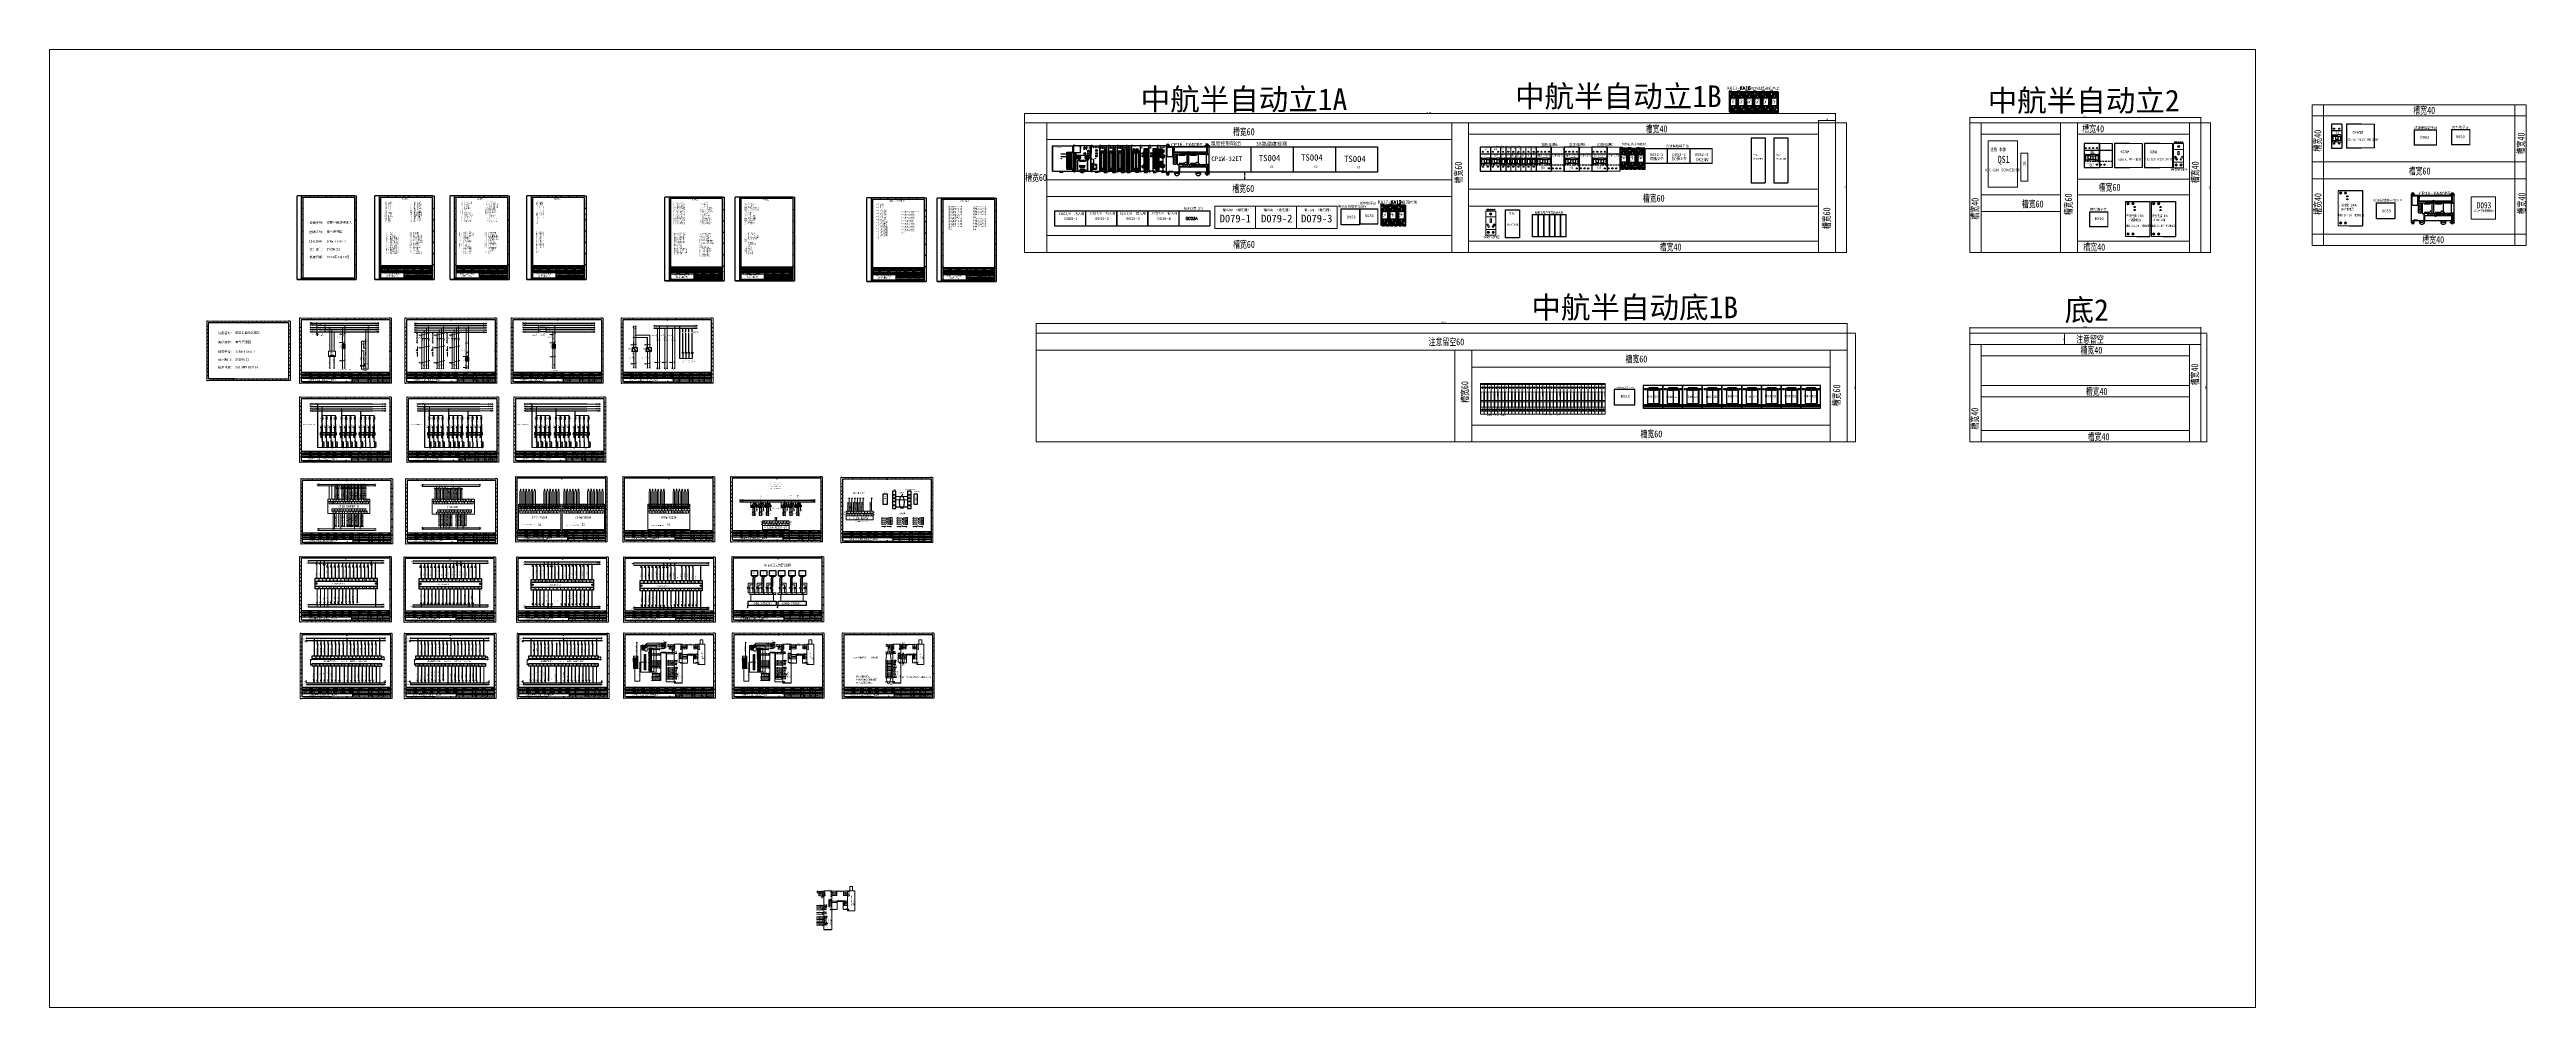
# Model space of a CAD drawing. Extents: x 38255 to 47052, y -6758 to -3353.
import ezdxf
from ezdxf.enums import TextEntityAlignment as Align
from ezdxf.lldxf.tags import DXFTag

# ---------------------------------------------------------------- set-up
doc = ezdxf.new("R2010")
doc.units = 0
doc.header["$MEASUREMENT"] = 0
for name, pattern in [('2', [15, 1, -2, 1, -2, 1, -2, 1, -2, 1, -2]), ('ACAD_ISO02W100', [15, 12, -3]), ('CENTER', [2, 1.25, -0.25, 0.25, -0.25]), ('DASHED', [0.75, 0.5, -0.25]), ('DASHED2', [9.525, 6.35, -3.175]), ('HIDDEN', [9.525, 6.35, -3.175]), ('PHANTOM', [63.5, 31.75, -6.35, 6.35, -6.35, 6.35, -6.35])]:
    doc.linetypes.add(name, pattern=pattern)
for name, color, linetype in [('0015LEVEL_0', 7, 'Continuous'), ('AE_BOR', 1, 'Continuous'), ('DIM', 1, 'Continuous'), ('ELEMENT', 3, 'Continuous'), ('MISC', 2, 'Continuous'), ('SYMS', 7, 'Continuous'), ('TEXT', 2, 'Continuous'), ('Z_OM_CENTER', 2, 'CENTER'), ('Z_OM_GAIKEI', 7, 'Continuous'), ('Z_OM_OUTLINE', 7, 'Continuous'), ('Z_OM_PHANTOM', 3, 'PHANTOM'), ('外形線', 7, 'Continuous'), ('电气图内容', 7, 'Continuous'), ('细实线层', 7, 'Continuous')]:
    doc.layers.add(name, color=color, linetype=linetype)
for name, color, linetype, lineweight in [('Dimension', 3, 'Continuous', 13), ('frame', 7, 'Continuous', 15), ('Z_OM_DASHED', 2, 'DASHED', 13), ('標注', 95, 'Continuous', 13)]:
    doc.layers.add(name, color=color, linetype=linetype, lineweight=lineweight)
doc.styles.add('ST', font='', dxfattribs={"width": 0.8, "height": 300})
doc.styles.add('Standard_0.8', font='', dxfattribs={"width": 0.8})
doc.styles.add('STYLE1', font='italic.shx', dxfattribs={"width": 0.68, "height": 3, "bigfont": 'xc00.shx'})
doc.styles.add('WD', font='romans.shx', dxfattribs={"bigfont": 'gbcbig.shx'})
doc.styles.add('宋', font='', dxfattribs={"width": 0.7})
doc.styles.add('宋体', font='', dxfattribs={"width": 0.75})
doc.styles.add('工程字', font='')
doc.styles.add('样式 0', font='')
doc.styles.add('样式 1', font='aehalf.shx', dxfattribs={"height": 4, "bigfont": '@extfont2.shx'})
doc.styles.add('样式 8', font='arial.ttf')
doc.styles.add('楷体', font='', dxfattribs={"width": 0.8})
doc.styles.add('汉字', font='')
doc.styles.get('ST').set_extended_font_data('SimSun')
doc.styles.get('Standard_0.8').set_extended_font_data('SimSun')
doc.styles.get('宋').set_extended_font_data('SimSun')
doc.styles.get('宋体').set_extended_font_data('SimSun')
doc.styles.get('工程字').set_extended_font_data('SimSun')
doc.styles.get('样式 0').set_extended_font_data('KaiTi_GB2312')
doc.styles.get('楷体').set_extended_font_data('STFangsong')
doc.styles.get('汉字').set_extended_font_data('新宋体')
tags = doc.linetypes.add('DASHEDX2', pattern=[1.5, 1, -0.5]).pattern_tags.tags
tags[6:7] = [DXFTag(74, 4), DXFTag(75, 0), DXFTag(340, '0'), DXFTag(46, 1.0), DXFTag(50, 0.0), DXFTag(44, 0.0), DXFTag(45, 0.0)]
tags[4:5] = [DXFTag(74, 4), DXFTag(75, 0), DXFTag(340, '0'), DXFTag(46, 1.0), DXFTag(50, 0.0), DXFTag(44, 0.0), DXFTag(45, 0.0)]
doc.dimstyles.new('AM_ISO', dxfattribs={"dimtxt": 5.5, "dimasz": 2.5, "dimexe": 1.25, "dimexo": 0.5, "dimgap": 0.5, "dimtad": 1, "dimdsep": 46, "dimtxsty": 'Standard', "dimcen": 0, "dimclrd": 5, "dimclre": 5, "dimclrt": 1, "dimadec": 0, "dimazin": 2, "dimtp": 0.1, "dimtm": 0.1, "dimtfac": 0.71, "dimtmove": 0, "dimatfit": 3, "dimfxl": 1, "dimlwd": -1, "dimlwe": -1, "dimarcsym": 0})

# ---------------------------------------------------------------- blocks, each defined once
blk = doc.blocks.new('$element$00000498')
at = {"const_width": 0.0233}
for points in [[(0, 0), (0, -0.3)], [(-0.3, -0.2), (0, -0.8)], [(0, -0.8), (0, -1)]]:
    blk.add_lwpolyline(points, dxfattribs=at)
at = {"flags": 9}
blk.add_attdef('S', (0, 0), '', height=0.00000667, dxfattribs=at)
blk = doc.blocks.new('H_KA_NO')
at = {"lineweight": 0}
for centre in [(0.2, 0), (5.6, 0)]:
    blk.add_circle(centre, 0.2, dxfattribs=at)
at = {"layer": 'ELEMENT', "color": 1, "xscale": 5, "yscale": 5, "zscale": 5, "rotation": 270}
blk.add_blockref('$element$00000498', (5.4, 0), dxfattribs=at)
at = {"lineweight": 0, "style": 'WD', "width": 0.8}
blk.add_attdef('端子号', text='', height=1, dxfattribs=at).set_placement((0.2, 0.5), align=Align.RIGHT)
blk.add_attdef('端子号', (5.6, 0.5), '', height=1, dxfattribs=at)
blk = doc.blocks.new('$element$00000335')
at = {"const_width": 0.0233}
for points in [[(0, 0), (0, -0.4)], [(-0.3, -0.4), (0.3, -0.4), (0.3, -0.7), (-0.3, -0.7), (-0.3, -0.4)], [(0, -1), (0, -0.7)]]:
    blk.add_lwpolyline(points, dxfattribs=at)
at = {"flags": 9}
blk.add_attdef('S', (0, 0), '', height=0.00000667, dxfattribs=at)
blk = doc.blocks.new('H_KA_M')
at = {"lineweight": 0}
for centre in [(0.2, 0), (5.6, 0)]:
    blk.add_circle(centre, 0.2, dxfattribs=at)
at = {"layer": 'ELEMENT', "color": 0, "xscale": 5, "yscale": 5, "zscale": 5, "rotation": 270}
blk.add_blockref('$element$00000335', (5.4, 0), dxfattribs=at)
at = {"lineweight": 0, "style": 'WD', "width": 0.8}
blk.add_attdef('端子号', text='', height=1, dxfattribs=at).set_placement((0.2, 0.5), align=Align.RIGHT)
for tag, p, height in [('编号', (5.6, 2), 2), ('端子号', (5.6, 0.5), 1)]:
    blk.add_attdef(tag, p, '', height=height, dxfattribs=at)
blk = doc.blocks.new('A$C46B66A3D')
at = {"lineweight": 0}
for p, q in [((-3.9, 0.4), (-3.9, 0)), ((3.9, 0.4), (3.9, 0))]:
    blk.add_line(p, q, dxfattribs=at)
at = {"color": 2, "lineweight": 0}
for q in [(-1.1, 15.6), (0.1, 15.6)]:
    blk.add_line((-0.5, 15.6), q, dxfattribs=at)
at = {"color": 2}
for p, q in [((-0.5, 15.3), (-0.9, 15.3)), ((-0.5, 15), (-0.7, 15)), ((-0.5, 15.3), (-0.1, 15.3)), ((-0.5, 15), (-0.3, 15))]:
    blk.add_line(p, q, dxfattribs=at)
at = {"color": 2, "linetype": 'DASHED'}
blk.add_line((-0.5, 16.9), (-0.5, 15.6), dxfattribs=at)
at = {"color": 2, "linetype": 'DASHED', "lineweight": 0}
for p, q in [((-0.5, 16.9), (1.7, 16.9)), ((1.7, 16.9), (1.7, 14.4))]:
    blk.add_line(p, q, dxfattribs=at)
blk.add_lwpolyline([(-4.5, 14.4), (4.5, 14.4), (4.5, 0), (-4.5, 0)], close=True)
at = {"layer": '0015LEVEL_0'}
for p, q in [((-4.2, 5.3), (-4.2, 9)), ((-3.9, 9.4), (-3.9, 13.2)), ((-3.9, 11.4), (-2.2, 11.4)), ((-3.9, 1.4), (-3.9, 4.9)), ((-3.9, 2.4), (-0.3, 2.4)), ((-2.2, 10.9), (-2.2, 11.9)), ((-1.7, 10.9), (-1.7, 11.9)), ((-1.7, 11.4), (1.2, 11.4)), ((-0.3, 11.4), (-0.3, 13.3)), ((-0.3, 13.3), (0.5, 13.3)), ((-0.3, 2), (-0.3, 2.9)), ((0.2, 2), (0.2, 2.9)), ((0.2, 2.4), (3.9, 2.4)), ((0.5, 13.1), (0.5, 13.6)), ((0.7, 13.1), (0.7, 13.5)), ((0.8, 13.2), (0.8, 13.5)), ((0.9, 13.2), (0.9, 13.5)), ((1.2, 10.9), (1.2, 11.9)), ((1.6, 10.9), (1.6, 11.9)), ((1.6, 11.4), (3.9, 11.4)), ((3.9, 9.4), (3.9, 13.2)), ((3.9, 1.4), (3.9, 4.9)), ((4.1, 5.3), (4.1, 9))]:
    blk.add_line(p, q, dxfattribs=at)
for points in [[(-1.3, 7.9), (-1.7, 7.7), (-1.4, 7.5)], [(0.9, 8.3), (1.1, 8), (1.3, 8.4)]]:
    blk.add_lwpolyline(points, close=True, dxfattribs=at)
for centre in [(-4, 13.7), (-3.9, 0.9), (3.9, 13.7), (3.9, 0.9)]:
    blk.add_circle(centre, 0.476, dxfattribs=at)
for centre, radius, start, end in [((-3.7, 9), 0.466, 121.74768, 180), ((-3.7, 5.3), 0.466, 180, 238.25232), ((0.1, 6.5), 2.03, 145.73827, 58.06616), ((3.6, 9), 0.466, 0, 58.25232), ((3.6, 5.3), 0.466, 301.74768, 0)]:
    blk.add_arc(centre, radius, start, end, dxfattribs=at)
for centre in [(-3.3, 8.9), (-3.3, 8), (-3.3, 7.1), (-3.3, 6.2), (-3.3, 5.3)]:
    blk.add_ellipse(centre, major_axis=(0.858, 0), ratio=0.39308, dxfattribs=at)
at = {"layer": '0015LEVEL_0', "extrusion": (0, 0, -1)}
for centre in [(3.3, 8.9), (3.3, 8), (3.3, 7.1), (3.3, 6.2), (3.3, 5.3)]:
    blk.add_ellipse(centre, major_axis=(-0.858, 0), ratio=0.39308, dxfattribs=at)
at = {"lineweight": 0, "style": '样式 8', "width": 0.6}
for tag, p in [('10A', (-6.4, 3.4)), ('FL1', (-6.4, 7.4))]:
    blk.add_attdef(tag, text='', height=2.5, dxfattribs=at).set_placement(p, align=Align.RIGHT)
at = {"layer": '0015LEVEL_0', "insert": (-1.9, 10.8), "char_height": 1.19, "attachment_point": 1, "style": 'STYLE1'}
blk.add_mtext('{\\fSimSun|b0|i0|c134|p32;滤波器}', dxfattribs=at)
at = {"layer": 'MISC', "color": 0, "char_height": 0.595, "width": 1.492, "attachment_point": 1, "style": '样式 0'}
for s, insert in [('{\\fSimSun|b0|i0|c134|p2;LOAD}', (-0.8, 1.4)), ('{\\fSimSun|b0|i0|c134|p2;LINE}', (-0.6, 14.2))]:
    blk.add_mtext(s, dxfattribs=dict(at, insert=insert))
blk = doc.blocks.new('磁性开关')
at = {"linetype": 'ByBlock'}
h = blk.add_hatch(dxfattribs=at)
h.set_pattern_fill('ANSI31', color=256, scale=0.1, style=0)
h.set_pattern_definition([(45, (0, 0), (-0.224506403, 0.224506403), [])])
h.paths.add_polyline_path([(-1910.9, -776.7), (-1910.9, -775.3), (-1907.7, -775.3), (-1907.7, -776.7), (-1908.3, -776.7), (-1908.3, -775.8), (-1910.3, -775.8), (-1910.3, -776.7)])
for p, q in [((-1910.9, -777.8), (-1912.1, -777.8)), ((-1910.9, -776.7), (-1910.9, -775.3)), ((-1910.9, -775.3), (-1907.7, -775.3)), ((-1910.9, -776.7), (-1910.3, -776.7)), ((-1910.9, -777.4), (-1907.7, -777.4)), ((-1910.3, -776.7), (-1910.3, -775.8)), ((-1910.3, -775.8), (-1908.3, -775.8)), ((-1908.3, -776.7), (-1908.3, -775.8)), ((-1908.3, -776.7), (-1907.7, -776.7)), ((-1907.7, -775.3), (-1907.7, -776.7)), ((-1907.7, -777.8), (-1906.5, -777.8))]:
    blk.add_line(p, q, dxfattribs=at)
for centre in [(-1910.7, -777.8), (-1907.9, -777.8)]:
    blk.add_circle(centre, 0.225, dxfattribs=at)
blk = doc.blocks.new('*U34')
at = {"linetype": 'ByBlock'}
for p, q in [((-1911.9, -782.1), (-1910.1, -782.1)), ((-1910.1, -782.1), (-1908.2, -782.9)), ((-1909.2, -780.5), (-1909.2, -780.7)), ((-1909.2, -780.5), (-1908.9, -780.8)), ((-1909.2, -780.8), (-1909.2, -781.1)), ((-1909.2, -781.2), (-1909.2, -781.4)), ((-1909.2, -781.6), (-1909.2, -781.8)), ((-1909.2, -782), (-1909.2, -782.2)), ((-1909.2, -782.4), (-1909.2, -782.4)), ((-1908.5, -783.1), (-1908.5, -782.1)), ((-1906.3, -782.1), (-1908.5, -782.1))]:
    blk.add_line(p, q, dxfattribs=at)
blk = doc.blocks.new('*U36')
at = {"linetype": 'ByBlock'}
for p, q in [((-1911.9, -792.9), (-1910.1, -792.9)), ((-1910.1, -792.9), (-1908.2, -792.1)), ((-1908.9, -791.2), (-1909.2, -790.7)), ((-1909.2, -790.7), (-1909.2, -790.9)), ((-1909.2, -791.1), (-1909.2, -791.3)), ((-1909.2, -791.5), (-1909.2, -791.7)), ((-1909.2, -791.9), (-1909.2, -792.1)), ((-1909.2, -792.3), (-1909.2, -792.5)), ((-1906.3, -792.9), (-1908.5, -792.9))]:
    blk.add_line(p, q, dxfattribs=at)
blk = doc.blocks.new('蜂鸣器')
at = {"linetype": 'ByBlock'}
for p, q in [((-1908.8, -796.5), (-1911, -796.5)), ((-1908.8, -797.5), (-1911, -797.5)), ((-1908.3, -796.3), (-1908.8, -796.3)), ((-1908.8, -797.7), (-1908.8, -796.3)), ((-1908.3, -797.7), (-1908.8, -797.7)), ((-1907.2, -795.5), (-1908.3, -796.3)), ((-1908.3, -797.7), (-1908.3, -796.3)), ((-1907.2, -798.4), (-1908.3, -797.7)), ((-1907.2, -795.5), (-1907.2, -798.4))]:
    blk.add_line(p, q, dxfattribs=at)
blk = doc.blocks.new('指示灯')
at = {"linetype": 'ByBlock'}
for p, q in [((-1854.2, -776.9), (-1856.1, -776.9)), ((-1854.6, -775.6), (-1854, -776.2)), ((-1854.6, -778.2), (-1854, -777.6)), ((-1851.9, -775.6), (-1852.5, -776.2)), ((-1851.9, -778.2), (-1852.5, -777.6)), ((-1852.3, -776.9), (-1850.5, -776.9))]:
    blk.add_line(p, q, dxfattribs=at)
blk.add_circle((-1853.3, -776.9), 0.992, dxfattribs=at)
blk = doc.blocks.new('光电开关')
at = {"linetype": 'ByBlock'}
h = blk.add_hatch(dxfattribs=at)
h.set_pattern_fill('ANSI31', color=256, scale=0.01, style=0)
h.set_pattern_definition([(45, (0.172267, 0), (-0.0224506403, 0.0224506403), [])])
h.paths.add_polyline_path([(-1882.4, -776.3), (-1882.5, -775.9), (-1882.7, -776.1)])
h.paths.add_polyline_path([(-1882.9, -776.2), (-1882.4, -776.3), (-1882.7, -776.1)])
h.paths.add_polyline_path([(-1883.1, -776.9), (-1883.1, -776.5), (-1883.3, -776.6)])
h.paths.add_polyline_path([(-1883.5, -776.8), (-1883.1, -776.9), (-1883.3, -776.6)])
for p, q in [((-1884, -776), (-1885.6, -776)), ((-1884, -777.4), (-1885.6, -777.4)), ((-1880.9, -775.3), (-1884, -778.1)), ((-1883.8, -776.1), (-1883.1, -776.9)), ((-1883.1, -776.5), (-1883.5, -776.8)), ((-1883.1, -776.9), (-1883.5, -776.8)), ((-1883.1, -775.6), (-1882.4, -776.3)), ((-1883.1, -776.9), (-1883.1, -776.5)), ((-1882.5, -775.9), (-1882.9, -776.2)), ((-1882.4, -776.3), (-1882.9, -776.2)), ((-1882.8, -777.5), (-1882.2, -777.5)), ((-1882.4, -776.3), (-1882.5, -775.9)), ((-1882.2, -777.5), (-1882.2, -777.1)), ((-1882.2, -777.1), (-1881.8, -777.1)), ((-1881.8, -777.5), (-1881.8, -777.1)), ((-1881.2, -777.5), (-1881.8, -777.5)), ((-1879.4, -776.7), (-1880.9, -776.7))]:
    blk.add_line(p, q, dxfattribs=at)
blk.add_lwpolyline([(-1884, -775.3), (-1880.9, -775.3), (-1880.9, -778.1), (-1884, -778.1)], close=True, dxfattribs=at)
blk = doc.blocks.new('交流接触器线圈')
at = {"linetype": 'ByBlock'}
for p, q in [((-1880.8, -781.8), (-1882.9, -781.8)), ((-1878.7, -781.8), (-1876.7, -781.8))]:
    blk.add_line(p, q, dxfattribs=at)
blk.add_lwpolyline([(-1880.8, -780.3), (-1878.7, -780.3), (-1878.7, -783.3), (-1880.8, -783.3)], close=True, dxfattribs=at)
blk = doc.blocks.new('交流伺服电机')
at = {"linetype": 'ByBlock'}
for p, q in [((-1881, -785.7), (-1882.9, -785.7)), ((-1881, -786.8), (-1882.9, -786.8)), ((-1881, -787.9), (-1882.9, -787.9)), ((-1881, -785.7), (-1880.7, -786)), ((-1881, -787.9), (-1880.7, -787.7)), ((-1878.5, -786.8), (-1877.1, -786.8)), ((-1877.5, -787.7), (-1876.6, -787.7)), ((-1877.4, -788), (-1876.7, -788)), ((-1877.2, -788.3), (-1876.9, -788.3)), ((-1877.1, -786.8), (-1877.1, -787.7))]:
    blk.add_line(p, q, dxfattribs=at)
blk.add_circle((-1879.7, -786.8), 1.24, dxfattribs=at)
blk = doc.blocks.new('中间继电器')
at = {"linetype": 'ByBlock'}
for p, q in [((-1880.7, -791.9), (-1882.5, -791.9)), ((-1878.7, -791.9), (-1876.9, -791.9))]:
    blk.add_line(p, q, dxfattribs=at)
blk.add_circle((-1879.7, -791.9), 0.992, dxfattribs=at)
blk = doc.blocks.new('保险丝')
at = {"linetype": 'ByBlock'}
blk.add_line((-1882.7, -796.5), (-1876.5, -796.5), dxfattribs=at)
blk.add_lwpolyline([(-1881.2, -795.9), (-1878.1, -795.9), (-1878.1, -797.1), (-1881.2, -797.1)], close=True, dxfattribs=at)
blk = doc.blocks.new('常开按钮')
at = {"linetype": 'ByBlock'}
for p, q in [((-1911.9, -787.7), (-1910.1, -787.7)), ((-1910.1, -787.7), (-1908.2, -786.9)), ((-1909.9, -785.7), (-1908.6, -785.7)), ((-1909.9, -785.7), (-1909.9, -786.1)), ((-1909.2, -785.7), (-1909.2, -785.9)), ((-1909.2, -786.1), (-1909.2, -786.3)), ((-1909.2, -786.4), (-1909.2, -786.7)), ((-1909.2, -786.8), (-1909.2, -787.1)), ((-1909.2, -787.2), (-1909.2, -787.4)), ((-1908.6, -785.7), (-1908.6, -786.1)), ((-1906.3, -787.7), (-1908.5, -787.7))]:
    blk.add_line(p, q, dxfattribs=at)
blk = doc.blocks.new('常开触点')
at = {"linetype": 'ByBlock'}
for p, q in [((-1853.8, -781.8), (-1855.9, -781.8)), ((-1853.8, -783), (-1853.8, -780.6)), ((-1852.6, -783), (-1852.6, -780.6)), ((-1852.6, -781.8), (-1850.5, -781.8))]:
    blk.add_line(p, q, dxfattribs=at)
blk = doc.blocks.new('常闭触点')
at = {"linetype": 'ByBlock'}
for p, q in [((-1853.8, -786.8), (-1855.9, -786.8)), ((-1852, -785.7), (-1854.4, -788.1)), ((-1853.8, -788), (-1853.8, -785.6)), ((-1852.6, -788), (-1852.6, -785.6)), ((-1852.6, -786.8), (-1850.5, -786.8))]:
    blk.add_line(p, q, dxfattribs=at)
blk = doc.blocks.new('常闭按钮')
at = {"linetype": 'ByBlock'}
for p, q in [((-1856.1, -792.3), (-1854.3, -792.3)), ((-1854.3, -792.3), (-1852.4, -793.1)), ((-1854.1, -790.8), (-1852.8, -790.8)), ((-1854.1, -790.8), (-1854.1, -791.2)), ((-1853.4, -790.8), (-1853.4, -791)), ((-1853.4, -791.2), (-1853.4, -791.4)), ((-1853.4, -791.6), (-1853.4, -791.8)), ((-1853.4, -792), (-1853.4, -792.2)), ((-1853.4, -792.4), (-1853.4, -792.5)), ((-1852.8, -790.8), (-1852.8, -791.2)), ((-1850.5, -792.3), (-1852.7, -792.3)), ((-1852.7, -792.3), (-1852.7, -793.4))]:
    blk.add_line(p, q, dxfattribs=at)
blk = doc.blocks.new('电磁阀线圈')
at = {"linetype": 'ByBlock'}
for p, q in [((-1854.6, -796.5), (-1856.2, -796.5)), ((-1854.6, -795.9), (-1853.7, -797.2)), ((-1853.7, -795.9), (-1854.6, -797.2)), ((-1853.7, -795.9), (-1853.7, -797.2)), ((-1851.5, -796.5), (-1850, -796.5))]:
    blk.add_line(p, q, dxfattribs=at)
blk.add_lwpolyline([(-1854.6, -795.9), (-1851.5, -795.9), (-1851.5, -797.2), (-1854.6, -797.2)], close=True, dxfattribs=at)
blk = doc.blocks.new('电压表')
at = {"linetype": 'ByBlock'}
for p, q in [((-1814.8, -780.7), (-1814.9, -781.1)), ((-1814.6, -781), (-1814.9, -781.1)), ((-1814.8, -780.7), (-1814.5, -782.3)), ((-1814.8, -780.7), (-1814.6, -781))]:
    blk.add_line(p, q, dxfattribs=at)
blk.add_lwpolyline([(-1815.8, -780.3), (-1813.1, -780.3), (-1813.1, -783.5), (-1815.8, -783.5)], close=True, dxfattribs=at)
blk.add_arc((-1814.5, -782.3), 1.56, 46.83135, 133.16865, dxfattribs=at)
at = {"linetype": 'ByBlock', "insert": (-1814.7, -782.4), "char_height": 0.75, "width": 0.677, "attachment_point": 1}
blk.add_mtext('V', dxfattribs=at)
blk = doc.blocks.new('电位器')
at = {"linetype": 'ByBlock'}
for p, q in [((-1816.2, -787.8), (-1817.8, -787.8)), ((-1814.4, -787.3), (-1814.6, -787)), ((-1814.6, -787), (-1814.3, -787)), ((-1814.4, -787.3), (-1814.4, -785.4)), ((-1814.4, -787.3), (-1814.3, -787)), ((-1812.7, -787.8), (-1811.1, -787.8))]:
    blk.add_line(p, q, dxfattribs=at)
blk.add_lwpolyline([(-1816.2, -787.3), (-1812.7, -787.3), (-1812.7, -788.2), (-1816.2, -788.2)], close=True, dxfattribs=at)
blk = doc.blocks.new('三相断路器')
at = {"linetype": 'ByBlock'}
for p, q in [((-1817.1, -791.7), (-1816.7, -791.7)), ((-1816.4, -791.7), (-1816, -791.7)), ((-1816.2, -790.3), (-1816.2, -789.7)), ((-1816.2, -793.2), (-1816.2, -793.8)), ((-1815.8, -791.7), (-1815.3, -791.7)), ((-1815.1, -791.7), (-1814.7, -791.7)), ((-1814.4, -791.7), (-1814, -791.7)), ((-1814.2, -790.3), (-1814.2, -789.7)), ((-1814.2, -793.2), (-1814.2, -793.8)), ((-1813.7, -791.7), (-1813.3, -791.7)), ((-1812.2, -790.3), (-1812.2, -789.7)), ((-1812.2, -793.2), (-1812.2, -793.8))]:
    blk.add_line(p, q, dxfattribs=at)
for centre in [(-1816.2, -790.5), (-1816.2, -793), (-1814.2, -790.5), (-1814.2, -793), (-1812.2, -790.5), (-1812.2, -793)]:
    blk.add_circle(centre, 0.219, dxfattribs=at)
for centre in [(-1815.8, -791.7), (-1813.8, -791.7), (-1811.8, -791.7)]:
    blk.add_arc(centre, 1.32, 115.57905, 244.42095, dxfattribs=at)
blk = doc.blocks.new('三相变压器')
at = {"linetype": 'ByBlock'}
for p, q in [((-1816.7, -795), (-1815.4, -795)), ((-1816.7, -796.9), (-1815.4, -796.9)), ((-1816.7, -798.7), (-1815.4, -798.7)), ((-1815.4, -795), (-1815.4, -795.2)), ((-1815.4, -798.7), (-1815.4, -798.5)), ((-1814.3, -798.7), (-1814.3, -795)), ((-1812, -795), (-1813.3, -795)), ((-1813.3, -795), (-1813.3, -795.2)), ((-1812, -796.9), (-1813.3, -796.9)), ((-1813.3, -798.7), (-1813.3, -798.5)), ((-1812, -798.7), (-1813.3, -798.7))]:
    blk.add_line(p, q, dxfattribs=at)
for centre, start, end in [((-1815.4, -795.5), 270, 90), ((-1815.4, -796.1), 270, 90), ((-1815.4, -796.6), 270, 90), ((-1815.4, -797.1), 270, 90), ((-1815.4, -797.7), 270, 90), ((-1815.4, -798.2), 270, 90), ((-1813.3, -795.5), 90, 270), ((-1813.3, -796.1), 90, 270), ((-1813.3, -796.6), 90, 270), ((-1813.3, -797.1), 90, 270), ((-1813.3, -797.7), 90, 270), ((-1813.3, -798.2), 90, 270)]:
    blk.add_arc(centre, 0.271, start, end, dxfattribs=at)
blk = doc.blocks.new('压力感应器')
at = {"linetype": 'ByBlock'}
for p, q in [((-1817.4, -777.7), (-1815.6, -777.7)), ((-1815.6, -777.7), (-1813.7, -776.9)), ((-1811.8, -777.7), (-1814, -777.7))]:
    blk.add_line(p, q, dxfattribs=at)
at = {"linetype": 'ByBlock', "insert": (-1814.6, -775.5), "char_height": 1.68, "width": 1.224, "attachment_point": 1}
blk.add_mtext('{\\fNSimSun|b0|i0|c134|p49;P}', dxfattribs=at)
blk = doc.blocks.new('二极管')
at = {"linetype": 'ByBlock'}
for p, q in [((-1787.5, -776.8), (-1781.9, -776.8)), ((-1784, -776.8), (-1785.7, -775.9)), ((-1785.7, -775.9), (-1785.7, -777.6)), ((-1784, -776.8), (-1785.7, -777.6)), ((-1784, -778), (-1784, -775.6))]:
    blk.add_line(p, q, dxfattribs=at)
blk = doc.blocks.new('NPN三极管')
at = {"linetype": 'ByBlock'}
for p, q in [((-1785.7, -782), (-1787.8, -782)), ((-1785.7, -780.6), (-1785.7, -783.3)), ((-1785.7, -781.8), (-1784.1, -780.7)), ((-1785.7, -782.1), (-1784.1, -783.3)), ((-1784.4, -782.7), (-1784.7, -783.2)), ((-1784.1, -783.3), (-1784.7, -783.2)), ((-1784.1, -783.3), (-1784.4, -782.7)), ((-1784.1, -780.7), (-1784.1, -780)), ((-1784.1, -783.3), (-1784.1, -784))]:
    blk.add_line(p, q, dxfattribs=at)
blk = doc.blocks.new('PNP三极管')
at = {"linetype": 'ByBlock'}
for p, q in [((-1784.9, -786.7), (-1787, -786.7)), ((-1784.9, -785.4), (-1784.9, -788.1)), ((-1784.9, -786.6), (-1783.3, -785.4)), ((-1784.9, -786.9), (-1783.3, -788)), ((-1784.9, -786.9), (-1784.3, -787)), ((-1784.9, -786.9), (-1784.6, -787.4)), ((-1784.3, -787), (-1784.6, -787.4)), ((-1783.3, -785.4), (-1783.3, -784.7)), ((-1783.3, -788), (-1783.3, -788.7))]:
    blk.add_line(p, q, dxfattribs=at)
blk = doc.blocks.new('常开行程开关')
at = {"linetype": 'ByBlock'}
for p, q in [((-1786.3, -792.3), (-1788, -792.3)), ((-1785.9, -792.2), (-1784.5, -790.6)), ((-1785.9, -792.2), (-1783.4, -790.7)), ((-1784.5, -790.6), (-1784.2, -791.2)), ((-1781.5, -792.3), (-1783.2, -792.3))]:
    blk.add_line(p, q, dxfattribs=at)
for centre in [(-1786.1, -792.3), (-1783.4, -792.3)]:
    blk.add_circle(centre, 0.219, dxfattribs=at)
blk = doc.blocks.new('常闭行程开关')
at = {"linetype": 'ByBlock'}
for p, q in [((-1786.3, -796.6), (-1788.1, -796.6)), ((-1785.9, -796.7), (-1783.2, -797.7)), ((-1785.9, -796.7), (-1784.3, -798)), ((-1784.3, -798), (-1784.1, -797.4)), ((-1783.5, -796.8), (-1783.5, -797.8)), ((-1781.5, -796.6), (-1783.3, -796.6))]:
    blk.add_line(p, q, dxfattribs=at)
for centre in [(-1786.1, -796.6), (-1783.5, -796.6)]:
    blk.add_circle(centre, 0.219, dxfattribs=at)
blk = doc.blocks.new('电容')
at = {"linetype": 'ByBlock'}
for p, q in [((-1756.1, -781.8), (-1758.1, -781.8)), ((-1756.1, -783), (-1756.1, -780.6)), ((-1754.9, -780.8), (-1756.1, -781.5)), ((-1754.9, -781.4), (-1756.1, -782.2)), ((-1754.9, -782), (-1756.1, -782.7)), ((-1754.9, -783), (-1754.9, -780.6)), ((-1754.9, -781.8), (-1752.8, -781.8))]:
    blk.add_line(p, q, dxfattribs=at)
blk = doc.blocks.new('发光二极管')
at = {"linetype": 'ByBlock'}
for p, q in [((-1758, -786.8), (-1752.9, -786.8)), ((-1754.8, -786.8), (-1756, -786.2)), ((-1756, -786.2), (-1756, -787.4)), ((-1754.8, -786.8), (-1756, -787.4)), ((-1755.8, -785.9), (-1754.9, -785.1)), ((-1754.9, -785.1), (-1755.2, -785.2)), ((-1755.2, -785.2), (-1755, -785.4)), ((-1755.1, -785.9), (-1754.2, -785.1)), ((-1754.9, -785.1), (-1755, -785.4)), ((-1754.8, -787.6), (-1754.8, -785.9)), ((-1754.2, -785.1), (-1754.5, -785.2)), ((-1754.5, -785.2), (-1754.3, -785.4)), ((-1754.2, -785.1), (-1754.3, -785.4))]:
    blk.add_line(p, q, dxfattribs=at)
blk = doc.blocks.new('比例电磁阀')
at = {"linetype": 'ByBlock'}
for p, q in [((-1757.3, -775.4), (-1757.3, -776.7)), ((-1757.3, -776.7), (-1757.1, -776.7)), ((-1753.6, -777.7), (-1757.3, -777.7)), ((-1757.3, -778.1), (-1757.3, -777.7)), ((-1753.6, -778.1), (-1757.3, -778.1)), ((-1754.5, -776), (-1756.3, -777.4)), ((-1756.3, -777.4), (-1756.2, -777.3)), ((-1756.3, -777.4), (-1756.1, -777.4)), ((-1756.1, -777.4), (-1756.2, -777.3)), ((-1753.6, -776.7), (-1753.8, -776.7)), ((-1753.6, -775.4), (-1753.6, -776.7)), ((-1753.6, -777.7), (-1753.6, -778.1))]:
    blk.add_line(p, q, dxfattribs=at)
for centre in [(-1756.8, -776.7), (-1756.2, -776.7), (-1755.7, -776.7), (-1755.2, -776.7), (-1754.6, -776.7), (-1754.1, -776.7)]:
    blk.add_arc(centre, 0.271, 180, 0, dxfattribs=at)
blk = doc.blocks.new('保安开关')
at = {"linetype": 'ByBlock'}
for p, q in [((-1757.3, -790.8), (-1758.6, -792.8)), ((-1758, -790.8), (-1758, -790)), ((-1758, -792.8), (-1758, -793.6)), ((-1757.3, -791.8), (-1756.7, -791.8)), ((-1756.4, -791.8), (-1755.9, -791.8)), ((-1754.5, -790.8), (-1755.8, -792.8)), ((-1755.2, -790.8), (-1755.2, -790)), ((-1755.2, -792.8), (-1755.2, -793.6)), ((-1754.5, -791.8), (-1754.1, -791.8)), ((-1753.7, -791.8), (-1753.1, -791.8)), ((-1751.8, -790.8), (-1753, -792.8)), ((-1752.4, -790.8), (-1752.4, -790)), ((-1752.4, -792.8), (-1752.4, -793.6))]:
    blk.add_line(p, q, dxfattribs=at)
for points in [[(-1758.6, -790.8), (-1757.3, -790.8), (-1757.3, -792.8), (-1758.6, -792.8)], [(-1755.8, -790.8), (-1754.5, -790.8), (-1754.5, -792.8), (-1755.8, -792.8)], [(-1753, -790.8), (-1751.8, -790.8), (-1751.8, -792.8), (-1753, -792.8)]]:
    blk.add_lwpolyline(points, close=True, dxfattribs=at)
blk = doc.blocks.new('接近开关')
at = {"linetype": 'ByBlock'}
h = blk.add_hatch(dxfattribs=at)
h.set_pattern_fill('ANSI31', color=256, scale=0.01, style=0)
h.set_pattern_definition([(45, (-89.131516, -30.795668), (-0.0224506403, 0.0224506403), [])])
h.paths.add_polyline_path([(-1517, -1123.3), (-1517, -1122.8), (-1513.8, -1122.8), (-1513.8, -1123.3)])
for p, q in [((-1517.2, -1124.7), (-1518.4, -1124.7)), ((-1517, -1123.3), (-1517, -1122.8)), ((-1517, -1122.8), (-1513.8, -1122.8)), ((-1517, -1123.3), (-1513.8, -1123.3)), ((-1517, -1123.9), (-1513.8, -1123.9)), ((-1517, -1123.9), (-1517, -1125.5)), ((-1517, -1125.5), (-1513.8, -1125.5)), ((-1515.9, -1124.7), (-1516.4, -1124.7)), ((-1515.1, -1124.3), (-1515.9, -1124.7)), ((-1515.1, -1125.1), (-1515.9, -1124.7)), ((-1515.4, -1125.7), (-1515.4, -1126.4)), ((-1515.4, -1126.4), (-1512.4, -1126.4)), ((-1515.3, -1124.5), (-1515.2, -1124.5)), ((-1515.3, -1124.5), (-1515.3, -1124.6)), ((-1515.3, -1124.9), (-1515.2, -1124.9)), ((-1515.1, -1124.3), (-1515.1, -1125.1)), ((-1515.1, -1124.5), (-1514.6, -1124.5)), ((-1515.1, -1124.9), (-1514.6, -1124.9)), ((-1513.8, -1122.8), (-1513.8, -1123.3)), ((-1513.8, -1123.9), (-1513.8, -1125.5)), ((-1513.5, -1124.7), (-1512.4, -1124.7))]:
    blk.add_line(p, q, dxfattribs=at)
for centre in [(-1517, -1124.7), (-1515.4, -1125.5), (-1513.8, -1124.7)]:
    blk.add_circle(centre, 0.225, dxfattribs=at)
blk = doc.blocks.new('电阻')
at = {"linetype": 'ByBlock'}
for p, q in [((-3.1, 0), (-1.6, 0)), ((1.6, 0), (3.1, 0))]:
    blk.add_line(p, q, dxfattribs=at)
blk.add_lwpolyline([(-1.6, 0.6), (1.6, 0.6), (1.6, -0.6), (-1.6, -0.6)], close=True, dxfattribs=at)
blk = doc.blocks.new('急停按钮')
at = {"linetype": 'ByBlock'}
for p, q in [((-1.9, 0), (0, 0)), ((0, 0), (1.9, -0.8)), ((0.1, 1.5), (1.6, 1.5)), ((0.8, 1.5), (0.8, 1.2)), ((0.8, 1.1), (0.8, 0.9)), ((0.8, 0.7), (0.8, 0.5)), ((0.8, 0.3), (0.8, 0.1)), ((3.8, 0), (1.5, 0)), ((1.5, 0), (1.5, -1.2)), ((0.8, -0.1), (0.8, -0.2))]:
    blk.add_line(p, q, dxfattribs=at)
blk.add_arc((0.8, 1.5), 0.774, 0, 180)
blk = doc.blocks.new('电控横A4')
for p, q in [((292, -5), (5, -5)), ((5, -5), (5, -205)), ((292, -205), (292, -5)), ((10, -205), (289.5, -205)), ((130.8, -205), (190.8, -205)), ((190.8, -205), (259.5, -205))]:
    blk.add_line(p, q)
at = {"lineweight": 9, "ltscale": 0.1}
for p, q in [((5, -151.6), (7, -151.6)), ((101.3, -205), (130.8, -205)), ((129.4, -205), (129.4, -205)), ((129.4, -205), (129.4, -205)), ((129.4, -205), (129.4, -205)), ((129.4, -205), (129.4, -205))]:
    blk.add_line(p, q, dxfattribs=at)
at = {"linetype": 'ByBlock'}
for p, q in [((292, -175), (5, -175)), ((292, -180), (5, -180)), ((292, -185), (5, -185)), ((292, -190), (5, -190)), ((292, -195), (5, -195)), ((292, -200), (168, -200))]:
    blk.add_line(p, q, dxfattribs=at)
at = {"color": 0, "ltscale": 2}
for p, q in [((101.3, -205), (5, -205)), ((259.5, -205), (289.5, -205)), ((259.5, -205), (292, -205)), ((292, -205), (292, -183.6))]:
    blk.add_line(p, q, dxfattribs=at)
at = {"color": 0, "lineweight": -2}
for p, q in [((30.6, -175), (30.6, -195)), ((38.3, -175), (38.3, -195)), ((59, -175), (59, -195)), ((67.4, -175), (67.4, -195)), ((83.3, -175), (83.3, -195)), ((90.9, -175), (90.9, -195)), ((107.4, -175), (107.4, -195)), ((115.5, -175), (115.5, -195)), ((134.1, -175), (134.1, -195)), ((141.5, -175), (141.5, -195)), ((157.8, -175), (157.8, -195)), ((168, -175), (168, -204.9)), ((188.8, -175), (188.8, -185)), ((188.8, -185), (188.8, -204.9)), ((199.1, -175), (199.1, -185)), ((219.9, -175), (219.9, -185)), ((219.9, -185), (219.9, -205)), ((230.1, -175), (230.1, -185)), ((230.1, -185), (230.1, -205)), ((250.9, -175), (250.9, -185)), ((250.9, -185), (250.9, -205)), ((261.2, -175), (261.2, -185)), ((267.8, -185), (267.8, -205)), ((282, -175), (282, -185))]:
    blk.add_line(p, q, dxfattribs=at)
at = {"layer": 'AE_BOR', "lineweight": 30}
for p, q in [((2.5, 0), (0, 0)), ((294.5, 0), (289.5, 0)), ((0, -210), (2.5, -210)), ((294.5, -210), (289.5, -210))]:
    blk.add_line(p, q, dxfattribs=at)
at = {"layer": 'AE_BOR', "color": 1, "lineweight": 15}
for p, q in [((0, 0), (297, 0)), ((0, -210), (0, 0)), ((297, 0), (297, -210)), ((297, -210), (0, -210))]:
    blk.add_line(p, q, dxfattribs=at)
at = {"layer": 'AE_BOR'}
for p, q in [((5, -30), (2, -30)), ((5, -55), (2, -55)), ((38, -5), (38, -2)), ((66, -5), (66, -2)), ((94, -5), (94, -2)), ((122, -5), (122, -2)), ((149.8, -5), (149.8, -2)), ((177.8, -5), (177.8, -2)), ((205.8, -5), (205.8, -2)), ((233.8, -5), (233.8, -2)), ((261.8, -5), (261.8, -2)), ((292, -30), (295, -30)), ((292, -55), (295, -55)), ((5, -80), (2, -80)), ((5, -130), (2, -130)), ((5, -155), (2, -155)), ((292, -80), (295, -80)), ((292, -130), (295, -130)), ((292, -155), (295, -155)), ((5, -180), (2, -180)), ((38, -205), (38, -208)), ((66, -205), (66, -208)), ((94, -205), (94, -208)), ((122, -205), (122, -208)), ((149.8, -205), (149.8, -208)), ((177.8, -205), (177.8, -208)), ((205.8, -205), (205.8, -208)), ((233.8, -205), (233.8, -208)), ((261.8, -205), (261.8, -208)), ((292, -180), (295, -180))]:
    blk.add_line(p, q, dxfattribs=at)
at = {"layer": 'AE_BOR', "color": 2, "lineweight": 30}
for p, q in [((149.8, -7.5), (149.8, -2.5)), ((2.5, -105), (7.5, -105)), ((289.5, -105), (294.5, -105)), ((149.8, -202.5), (149.8, -207.5)), ((149.8, -205), (149.8, -207.5))]:
    blk.add_line(p, q, dxfattribs=at)
at = {"linetype": 'ByBlock'}
for name, p in [('*U34', (1943.2, 604.2)), ('*U36', (1943.2, 609.2)), ('指示灯', (1887.4, 589.2)), ('蜂鸣器', (1943.2, 604.2)), ('交流接触器线圈', (1942.6, 604.3)), ('交流伺服电机', (1942.6, 604.3)), ('保险丝', (1942.6, 604.3)), ('中间继电器', (1942.6, 604.3)), ('常开按钮', (1996.1, 599.3)), ('常闭按钮', (1940.3, 599.3)), ('常开触点', (1940.3, 604.3)), ('常闭触点', (1940.3, 604.3)), ('电位器', (1925.7, 604.5)), ('三相断路器', (1925.7, 604.5)), ('三相变压器', (1925.7, 604.5)), ('电压表', (1925.7, 604.5)), ('常闭行程开关', (1922.4, 604.3)), ('常开行程开关', (1922.4, 604.3)), ('NPN三极管', (1923.2, 604.5)), ('PNP三极管', (1922.4, 604.3)), ('保安开关', (1917.7, 604)), ('接近开关', (1677.7, 931.9)), ('发光二极管', (1917.7, 603.7)), ('电磁阀线圈', (2047.5, 614.3)), ('压力感应器', (2039.7, 594.5)), ('磁性开关', (2134.5, 599)), ('二极管', (2040.9, 594.3)), ('光电开关', (2139.2, 599.3)), ('电容', (2041.7, 604)), ('比例电磁阀', (2041.7, 594))]:
    blk.add_blockref(name, p, dxfattribs=at)
for name, p in [('急停按钮', (163.1, -178)), ('电阻', (194.7, -177.2))]:
    blk.add_blockref(name, p)
at = {"char_height": 2, "attachment_point": 1, "style": '汉字'}
for s, insert in [('{\\fKaiTi_GB2312|b0|i0|c134|p49;指示灯}', (12.9, -186.7)), ('{\\fKaiTi_GB2312|b0|i0|c134|p49;蜂鸣器}', (12.9, -191.7)), ('{\\fKaiTi_GB2312|b0|i0|c134|p49;自锁常闭按钮}', (12.9, -176.7)), ('{\\fKaiTi_GB2312|b0|i0|c134|p49;自锁常开按钮}', (12.9, -181.7)), ('{\\fKaiTi_GB2312|b0|i0|c134|p49;保险丝}', (39.3, -191.2)), ('{\\fKaiTi_GB2312|b0|i0|c134|p49;交流接触器线圈}', (39.3, -176.2)), ('{\\fKaiTi_GB2312|b0|i0|c134|p49;交流伺服电机}', (39.3, -181.2)), ('{\\fKaiTi_GB2312|b0|i0|c134|p49;中间继电器}', (39.3, -186.2)), ('{\\fKaiTi_GB2312|b0|i0|c134|p49;常开触点}', (69, -176.5)), ('{\\fKaiTi_GB2312|b0|i0|c134|p49;常闭触点}', (69, -181.5)), ('{\\fKaiTi_GB2312|b0|i0|c134|p49;常开按钮}', (69, -186.5)), ('{\\fKaiTi_GB2312|b0|i0|c134|p49;常闭按钮}', (69, -191.5)), ('{\\fKaiTi_GB2312|b0|i0|c134|p49;三相断路器}', (92.4, -186.5)), ('{\\fKaiTi_GB2312|b0|i0|c134|p49;三相变压器}', (92.4, -191.5)), ('{\\fKaiTi_GB2312|b0|i0|c134|p49;电压表}', (92.4, -176.5)), ('{\\fKaiTi_GB2312|b0|i0|c134|p49;电位器}', (92.4, -181.5)), ('{\\fKaiTi_GB2312|b0|i0|c134|p49;NPN三极管}', (116.7, -175.9)), ('{\\fKaiTi_GB2312|b0|i0|c134|p49;PNP三极管}', (116.7, -180.9)), ('{\\fKaiTi_GB2312|b0|i0|c134|p49;常开行程开关}', (116.7, -185.9)), ('{\\fKaiTi_GB2312|b0|i0|c134|p49;常闭行程开关}', (116.7, -190.9)), ('{\\fKaiTi_GB2312|b0|i0|c134|p49;发光二极管}', (143, -181.5)), ('{\\fKaiTi_GB2312|b0|i0|c134|p49;保安开关}', (143, -186.5)), ('{\\fKaiTi_GB2312|b0|i0|c134|p49;接近开关}', (143, -191.5)), ('{\\fKaiTi_GB2312|b0|i0|c134|p49;急停按钮}', (143.4, -176.1)), ('{\\fKaiTi_GB2312|b0|i0|c134|p0;设 备 型 号}', (170.6, -191.2)), ('{\\fKaiTi_GB2312|b0|i0|c134|p0;设 备 名 称}', (170.7, -186.2)), ('{\\fKaiTi_GB2312|b0|i0|c134|p0;图 纸 名 称}', (170.9, -196.2)), ('{\\fKaiTi_GB2312|b0|i0|c134|p0;图 纸 编 号}', (171, -201.2)), ('{\\fKaiTi_GB2312|b0|i0|c134|p49;电      阻}', (171.9, -176.2)), ('{\\fKaiTi_GB2312|b0|i0|c134|p49;电磁阀线圈}', (171.9, -181.2)), ('{\\fKaiTi_GB2312|b0|i0|c134|p49;磁性开关}', (202.1, -176.5)), ('{\\fKaiTi_GB2312|b0|i0|c134|p49;压力感应器}', (202, -181.5)), ('{\\fKaiTi_GB2312|b0|i0|c134|p0;设 计}', (221.7, -186.5)), ('{\\fKaiTi_GB2312|b0|i0|c134|p0;绘 图}', (222, -191.5)), ('{\\fKaiTi_GB2312|b0|i0|c134|p0;校 对}', (222, -196.5)), ('{\\fKaiTi_GB2312|b0|i0|c134|p0;页 数}', (222, -201.5)), ('{\\fKaiTi_GB2312|b0|i0|c134|p49;光电开关}', (233, -176.2)), ('{\\fKaiTi_GB2312|b0|i0|c134|p49;二极管}', (233.2, -180.9)), ('{\\fKaiTi_GB2312|b0|i0|c134|p0;任务单号}', (254.2, -201.1)), ('{\\fKaiTi_GB2312|b0|i0|c134|p0;核 准}', (256.3, -191.3)), ('{\\fKaiTi_GB2312|b0|i0|c134|p0;审 核}', (256.4, -186.3)), ('{\\fKaiTi_GB2312|b0|i0|c134|p0;日 期}', (256.7, -196.3)), ('{\\fKaiTi_GB2312|b0|i0|c134|p49;比例电磁铁}', (267, -181.5)), ('{\\fKaiTi_GB2312|b0|i0|c134|p49;电容}', (267, -176.5))]:
    blk.add_mtext(s, dxfattribs=dict(at, insert=insert))
at = {"color": 0, "lineweight": -2, "insert": (27.1, -196.5), "char_height": 4.706, "width": 96.114, "attachment_point": 1}
blk.add_mtext('深圳市卓誉自动化科技有限公司', dxfattribs=at)
at = {"attachment_point": 1}
for s, insert, char_height, width in [('{\\fSimSun|b0|i0|c134|p2;双层半自动热压机}', (194.1, -186.2), 2.1, 34.301), ('{\\fKaiTi_GB2312|b0|i0|c134|p49;陈云飞}', (236.1, -191.5), 2.2, 20.011), ('{\\fKaiTi_GB2312|b0|i0|c134|p49;陈云飞', (236.2, -186.3), 2.2, 21.486), ('{\\fKaiTi_GB2312|b0|i0|c134|p49;2018.1.11}', (272.1, -196.5), 2, 60.254)]:
    blk.add_mtext(s, dxfattribs=dict(at, insert=insert, char_height=char_height, width=width))
at = {"layer": 'AE_BOR', "style": 'WD'}
for s, p in [('A', (4.5, -17.5)), ('B', (4.5, -42.5)), ('C', (4.5, -67.5)), ('B', (293.8, -42.5)), ('C', (293.9, -67.5)), ('A', (294, -17.5)), ('D', (4.5, -92.5)), ('E', (4.5, -117.5)), ('F', (4.5, -142.5)), ('D', (293.8, -92.5)), ('E', (293.7, -117.5)), ('F', (293.7, -142.5)), ('F', (293.7, -142.5)), ('G', (4.5, -167.5)), ('H', (4.5, -192.5)), ('G', (293.7, -167.7)), ('H', (293.8, -192.5))]:
    blk.add_text(s, height=2, dxfattribs=at).set_placement(p, align=Align.MIDDLE_RIGHT)
for s, p in [('0', (24.7, -4.5)), ('1', (52.6, -4.5)), ('2', (79.7, -4.5)), ('3', (107.1, -4.5)), ('4', (134.4, -4.5)), ('5', (164.6, -4.5)), ('6', (192.9, -4.5)), ('7', (220, -4.5)), ('8', (248.4, -4.5)), ('9', (277.2, -4.5)), ('0', (24.7, -207.5)), ('1', (52.6, -207.5)), ('2', (79.7, -207.5)), ('3', (107.1, -207.5)), ('4', (134.4, -207.5)), ('5', (164.6, -207.5)), ('6', (192.9, -207.5)), ('7', (220, -207.5)), ('8', (248.4, -207.5)), ('9', (277.2, -207.5))]:
    blk.add_text(s, height=2, dxfattribs=at).set_placement(p, align=Align.CENTER)
at = {"layer": 'frame', "lineweight": 0, "insert": (236.4, -200.7), "char_height": 3.27, "width": 42.676, "attachment_point": 1, "style": '样式 0'}
blk.add_mtext(' /33', dxfattribs=at)
at = {"layer": '电气图内容', "color": 7, "insert": (270.6, -201.3), "char_height": 2.366, "attachment_point": 1}
blk.add_mtext('\\pxi-0.125,sm1,ql;{\\f宋体|b0|i0|c134|p2;\\H0.916667x;\\C256;SCRW181204-2^I^I^I', dxfattribs=at)
blk = doc.blocks.new('WDDOT')
blk.add_hatch(color=256).paths.add_polyline_path([(0.5, 0, 1), (-0.5, 0, 1)])
blk.add_circle((0, 0), 0.5)
blk = doc.blocks.new('*U68')
at = {"linetype": 'ByBlock'}
for p, q in [((-1911.9, -782.1), (-1910.1, -782.1)), ((-1910.1, -782.1), (-1908.2, -782.9)), ((-1909.2, -780.5), (-1909.2, -780.7)), ((-1909.2, -780.5), (-1908.9, -780.8)), ((-1909.2, -780.8), (-1909.2, -781.1)), ((-1909.2, -781.2), (-1909.2, -781.4)), ((-1909.2, -781.6), (-1909.2, -781.8)), ((-1909.2, -782), (-1909.2, -782.2)), ((-1909.2, -782.4), (-1909.2, -782.4)), ((-1908.5, -783.1), (-1908.5, -782.1)), ((-1906.3, -782.1), (-1908.5, -782.1))]:
    blk.add_line(p, q, dxfattribs=at)
blk = doc.blocks.new('*U69')
at = {"linetype": 'ByBlock'}
for p, q in [((-1908.9, -791.2), (-1909.2, -790.7)), ((-1909.2, -790.7), (-1909.2, -790.9)), ((-1909.2, -791.1), (-1909.2, -791.3)), ((-1909.2, -791.5), (-1909.2, -791.7)), ((-1911.9, -792.9), (-1910.1, -792.9)), ((-1910.1, -792.9), (-1908.2, -792.1)), ((-1909.2, -791.9), (-1909.2, -792.1)), ((-1909.2, -792.3), (-1909.2, -792.5)), ((-1906.3, -792.9), (-1908.5, -792.9))]:
    blk.add_line(p, q, dxfattribs=at)
blk = doc.blocks.new('卓誉电控竖A4')
at = {"linetype": 'ByBlock'}
for p, q in [((13.2, -2.6), (13.2, -299.6)), ((203.2, -7.6), (13.2, -7.6)), ((18.2, -7.6), (18.2, -294.6)), ((203.2, -294.6), (13.2, -294.6)), ((13.2, -294.6), (203.2, -294.6))]:
    blk.add_line(p, q, dxfattribs=at)
for points in [[(18.2, -47.6), (13.2, -47.6)], [(18.2, -87.6), (13.2, -87.6)], [(23.2, -7.6), (18.2, -7.6)], [(23.2, -7.6), (18.2, -7.6)], [(45.2, -7.6), (45.2, -2.6)], [(73.2, -7.6), (73.2, -2.6)], [(101.2, -7.6), (101.2, -2.6)], [(119.2, -7.6), (119.2, -2.6)], [(147.2, -7.6), (147.2, -2.6)], [(175.2, -7.6), (175.2, -2.6)], [(203.2, -294.6), (203.2, -7.6)], [(208.2, -47.6), (203.2, -47.6)], [(208.2, -87.6), (203.2, -87.6)], [(18.2, -127.6), (13.2, -127.6)], [(18.2, -167.6), (13.2, -167.6)], [(208.2, -127.6), (203.2, -127.6)], [(208.2, -167.6), (203.2, -167.6)], [(18.2, -207.6), (13.2, -207.6)], [(18.2, -247.6), (13.2, -247.6)], [(18.2, -249.6), (203.2, -249.6)], [(18.2, -254.6), (203.2, -254.6)], [(18.2, -259.6), (203.2, -259.6)], [(39.4, -249.6), (39.4, -274.6)], [(47.7, -249.6), (47.7, -274.6)], [(71.8, -249.6), (71.8, -274.6)], [(80.1, -249.6), (80.1, -274.6)], [(101.3, -249.6), (101.3, -294.6)], [(114.1, -249.6), (114.1, -294.6)], [(130.8, -249.6), (130.8, -274.6)], [(139.2, -249.6), (139.2, -274.6)], [(160.4, -249.6), (160.4, -274.6)], [(169.4, -249.6), (169.4, -274.6)], [(189.9, -249.6), (189.9, -274.6)], [(208.2, -207.6), (203.2, -207.6)], [(208.2, -247.6), (203.2, -247.6)], [(18.2, -264.6), (203.2, -264.6)], [(18.2, -269.6), (203.2, -269.6)], [(18.2, -274.6), (203.2, -274.6)], [(45.2, -299.6), (45.2, -294.6)], [(73.2, -299.6), (73.2, -294.6)], [(101.2, -299.6), (101.2, -294.6)], [(101.3, -279.6), (203.2, -279.6)], [(101.3, -284.6), (203.2, -284.6)], [(101.3, -289.6), (203.2, -289.6)], [(119.2, -299.6), (119.2, -294.6)], [(144.7, -274.6), (144.7, -294.6)], [(147.2, -299.6), (147.2, -294.6)], [(152.5, -274.6), (152.5, -294.6)], [(169.4, -274.6), (169.4, -294.6)], [(175.2, -299.6), (175.2, -294.6)], [(182.9, -274.7), (182.9, -294.7)]]:
    blk.add_lwpolyline(points, dxfattribs=at)
at = {"layer": 'AE_BOR', "linetype": 'ByBlock'}
for p, q in [((-1.8, -299.6), (-1.8, -2.6)), ((18.2, -2.6), (-1.8, -2.6)), ((203.2, -2.6), (18.2, -2.6)), ((203.2, -2.6), (208.2, -2.6)), ((208.2, -2.6), (208.2, -299.6)), ((208.2, -299.6), (-1.8, -299.6)), ((-1.8, -299.6), (208.2, -299.6))]:
    blk.add_line(p, q, dxfattribs=at)
at = {"linetype": 'ByBlock'}
for name, p in [('磁性开关', (1952.4, 524.5)), ('*U68', (1952.4, 524.7)), ('*U69', (1952.4, 529.7)), ('交流伺服电机', (1955.5, 524.7)), ('交流接触器线圈', (1955.5, 524.7)), ('光电开关', (1958.3, 524.7)), ('光电开关', (1958.3, 524.7)), ('常开按钮', (2014.3, 524.7)), ('常开触点', (1958.5, 529.7)), ('常闭触点', (1958.5, 529.7)), ('电位器', (1949.4, 524.7)), ('压力感应器', (1949.4, 524.7)), ('电压表', (1949.4, 524.7)), ('二极管', (1949.4, 524.7)), ('NPN三极管', (1950.2, 524.9)), ('PNP三极管', (1949.4, 524.7)), ('电容', (1951.8, 524.7)), ('发光二极管', (1951.8, 524.4)), ('比例电磁阀', (1951.8, 524.7)), ('指示灯', (1896.6, 509.7)), ('蜂鸣器', (1952.4, 524.7)), ('保险丝', (1955.5, 524.7)), ('中间继电器', (1955.5, 524.7)), ('常闭按钮', (1958.5, 524.7)), ('电磁阀线圈', (1958.5, 524.7)), ('三相断路器', (1949.4, 524.7)), ('三相变压器', (1949.4, 524.7)), ('常闭行程开关', (1949.4, 524.7)), ('常开行程开关', (1949.4, 524.7)), ('保安开关', (1951.8, 524.7)), ('接近开关', (1711.8, 852.6))]:
    blk.add_blockref(name, p, dxfattribs=at)
at = {"linetype": 'ByBlock', "char_height": 2.5, "attachment_point": 1}
for s, insert, width in [('{\\fKaiTi_GB2312|b0|i0|c134|p0;A}', (14.9, -26.4), 5), ('{\\fKaiTi_GB2312|b0|i0|c134|p0;B}', (14.9, -66.4), 5), ('{\\fKaiTi_GB2312|b0|i0|c134|p0;1}', (30.8, -4), 11.752), ('{\\fKaiTi_GB2312|b0|i0|c134|p0;2}', (58.8, -4), 11.752), ('{\\fKaiTi_GB2312|b0|i0|c134|p0;3}', (86.8, -4), 11.752), ('{\\fKaiTi_GB2312|b0|i0|c134|p0;4}', (104.8, -4), 11.752), ('{\\fKaiTi_GB2312|b0|i0|c134|p0;5}', (132.8, -4), 11.752), ('{\\fKaiTi_GB2312|b0|i0|c134|p0;6}', (160.8, -4), 11.752), ('{\\fKaiTi_GB2312|b0|i0|c134|p0;7}', (188.8, -4), 11.752), ('{\\fKaiTi_GB2312|b0|i0|c134|p0;A}', (204.9, -26.4), 5), ('{\\fKaiTi_GB2312|b0|i0|c134|p0;B}', (204.9, -66.4), 5), ('{\\fKaiTi_GB2312|b0|i0|c134|p0;C}', (14.9, -106.4), 5), ('{\\fKaiTi_GB2312|b0|i0|c134|p0;D}', (14.9, -146.4), 5), ('{\\fKaiTi_GB2312|b0|i0|c134|p0;C}', (204.9, -106.4), 5), ('{\\fKaiTi_GB2312|b0|i0|c134|p0;D}', (204.9, -146.4), 5), ('{\\fKaiTi_GB2312|b0|i0|c134|p0;E}', (14.9, -186.4), 5), ('{\\fKaiTi_GB2312|b0|i0|c134|p0;F}', (14.9, -226.4), 5), ('{\\fKaiTi_GB2312|b0|i0|c134|p0;E}', (204.9, -186.4), 5), ('{\\fKaiTi_GB2312|b0|i0|c134|p0;F}', (204.9, -226.4), 5), ('{\\fKaiTi_GB2312|b0|i0|c134|p0;G}', (14.9, -266.4), 5), ('{\\fKaiTi_GB2312|b0|i0|c134|p0;1}', (30.8, -296), 11.752), ('{\\fKaiTi_GB2312|b0|i0|c134|p0;2}', (58.8, -296), 11.752), ('{\\fKaiTi_GB2312|b0|i0|c134|p0;3}', (86.8, -296), 11.752), ('{\\fKaiTi_GB2312|b0|i0|c134|p0;4}', (104.8, -296), 11.752), ('{\\fKaiTi_GB2312|b0|i0|c134|p0;5}', (132.8, -296), 11.752), ('{\\fKaiTi_GB2312|b0|i0|c134|p0;6}', (160.8, -296), 11.752), ('{\\fKaiTi_GB2312|b0|i0|c134|p0;7}', (188.8, -296), 11.752), ('{\\fKaiTi_GB2312|b0|i0|c134|p0;G}', (204.9, -266.4), 5)]:
    blk.add_mtext(s, dxfattribs=dict(at, insert=insert, width=width))
at = {"char_height": 2, "attachment_point": 1, "style": '汉字'}
for s, insert in [('{\\fKaiTi_GB2312|b0|i0|c134|p49;磁性开关}', (19.4, -251)), ('{\\fKaiTi_GB2312|b0|i0|c134|p49;自锁常闭按钮}', (19.4, -256)), ('{\\fKaiTi_GB2312|b0|i0|c134|p49;自锁常开按钮}', (19.4, -261)), ('{\\fKaiTi_GB2312|b0|i0|c134|p49;光电开关}', (48.9, -251)), ('{\\fKaiTi_GB2312|b0|i0|c134|p49;交流接触器线圈}', (48.9, -256)), ('{\\fKaiTi_GB2312|b0|i0|c134|p49;交流伺服电机}', (48.9, -261)), ('{\\fKaiTi_GB2312|b0|i0|c134|p49;常开触点}', (81.3, -251)), ('{\\fKaiTi_GB2312|b0|i0|c134|p49;常闭触点}', (81.3, -256)), ('{\\fKaiTi_GB2312|b0|i0|c134|p49;常开按钮}', (81.3, -261)), ('{\\fKaiTi_GB2312|b0|i0|c134|p49;压力感应器}', (115.3, -251)), ('{\\fKaiTi_GB2312|b0|i0|c134|p49;电压表}', (115.3, -256)), ('{\\fKaiTi_GB2312|b0|i0|c134|p49;电位器}', (115.3, -261)), ('{\\fKaiTi_GB2312|b0|i0|c134|p49;二极管}', (140.3, -251)), ('{\\fKaiTi_GB2312|b0|i0|c134|p49;NPN三极管}', (140.3, -256)), ('{\\fKaiTi_GB2312|b0|i0|c134|p49;PNP三极管}', (140.3, -261)), ('{\\fKaiTi_GB2312|b0|i0|c134|p49;发光二极管}', (170.6, -261)), ('{\\fKaiTi_GB2312|b0|i0|c134|p49;比例电磁铁}', (170.6, -251)), ('{\\fKaiTi_GB2312|b0|i0|c134|p49;电容}', (170.6, -256)), ('{\\fKaiTi_GB2312|b0|i0|c134|p49;指示灯}', (19.4, -266)), ('{\\fKaiTi_GB2312|b0|i0|c134|p49;蜂鸣器}', (19.4, -271)), ('{\\fKaiTi_GB2312|b0|i0|c134|p49;保险丝}', (48.9, -271)), ('{\\fKaiTi_GB2312|b0|i0|c134|p49;中间继电器}', (48.9, -266)), ('{\\fKaiTi_GB2312|b0|i0|c134|p49;常闭按钮}', (81.3, -266)), ('{\\fKaiTi_GB2312|b0|i0|c134|p49;电磁阀线圈}', (81.3, -271)), ('{\\fKaiTi_GB2312|b0|i0|c134|p0;设备名称}', (102.1, -276)), ('{\\fKaiTi_GB2312|b0|i0|c134|p0;设备型号}', (102.1, -281)), ('{\\fKaiTi_GB2312|b0|i0|c134|p0;图纸名称}', (102.5, -286)), ('{\\fKaiTi_GB2312|b0|i0|c134|p0;图纸编号}', (102.6, -290.9)), ('{\\fKaiTi_GB2312|b0|i0|c134|p49;三相断路器}', (115.3, -266)), ('{\\fKaiTi_GB2312|b0|i0|c134|p49;三相变压器}', (115.3, -271)), ('{\\fKaiTi_GB2312|b0|i0|c134|p49;常开行程开关}', (140.3, -266)), ('{\\fKaiTi_GB2312|b0|i0|c134|p49;常闭行程开关}', (140.3, -271)), ('{\\fKaiTi_GB2312|b0|i0|c134|p0;设 计}', (145.2, -276)), ('{\\fKaiTi_GB2312|b0|i0|c134|p0;绘 图}', (145.5, -281)), ('{\\fKaiTi_GB2312|b0|i0|c134|p0;校 对}', (145.5, -286)), ('{\\fKaiTi_GB2312|b0|i0|c134|p0;页 数}', (145.5, -291)), ('{\\fKaiTi_GB2312|b0|i0|c134|p49;保安开关}', (170.6, -266)), ('{\\fKaiTi_GB2312|b0|i0|c134|p49;接近开关}', (170.6, -271)), ('{\\fKaiTi_GB2312|b0|i0|c134|p0;任务单号}', (170.7, -290.8)), ('{\\fKaiTi_GB2312|b0|i0|c134|p0;核 准}', (172.7, -281)), ('{\\fKaiTi_GB2312|b0|i0|c134|p0;审 核}', (172.8, -276)), ('{\\fKaiTi_GB2312|b0|i0|c134|p0;日 期}', (173, -286))]:
    blk.add_mtext(s, dxfattribs=dict(at, insert=insert))
at = {"color": 0, "lineweight": -2, "insert": (30, -276.7), "char_height": 4.706, "width": 57.405, "attachment_point": 1}
blk.add_mtext('\\pxqc;深圳市卓誉自动化\\P科技有限公司', dxfattribs=at)
at = {"attachment_point": 1, "style": '工程字'}
for s, insert, char_height, width in [('{\\fKaiTi_GB2312|b0|i0|c134|p2;双层半自动压机}', (116.9, -275.6), 2.5, 31.231), ('{\\fKaiTi_GB2312|b0|i0|c134|p2;陈云飞}', (156.8, -275.9), 2, 24.019), ('{\\fKaiTi_GB2312|b0|i0|c134|p2;陈云飞}', (157, -280.8), 2, 24.019), ('{\\fKaiTi_GB2312|b0|i0|c134|p2;2018.1.11}', (184.2, -286.2), 2.5, 31.231)]:
    blk.add_mtext(s, dxfattribs=dict(at, insert=insert, char_height=char_height, width=width))
at = {"char_height": 2.2, "width": 19.125, "attachment_point": 1}
for s, insert in [('{\\fKaiTi_GB2312|b0|i0|c134|p49;I/O表}', (117.1, -285.8)), ('{\\f宋体|b0|i0|c134|p49;SCRW181204-2}', (183.7, -291.3))]:
    blk.add_mtext(s, dxfattribs=dict(at, insert=insert))
at = {"layer": 'frame', "lineweight": 0, "insert": (159.7, -290.5), "char_height": 2.2, "width": 9.08, "attachment_point": 1, "style": '楷体'}
blk.add_mtext('/08', dxfattribs=at)
blk = doc.blocks.new('*D149')
at = {"layer": 'Defpoints', "color": 0, "lineweight": 0}
for p in [(45895.2, -3594.8), (45075.2, -3613.8), (45895.2, -3613.8)]:
    blk.add_point(p, dxfattribs=at)
at = {"layer": 'frame', "color": 5}
for p, q in [((45075.2, -3613.3), (45075.2, -3593.5)), ((45077.7, -3594.8), (45892.7, -3594.8)), ((45895.2, -3613.3), (45895.2, -3593.5))]:
    blk.add_line(p, q, dxfattribs=at)
at = {"layer": 'frame', "color": 5, "lineweight": 0}
for points in [[(45077.7, -3594.3), (45077.7, -3595.2), (45075.2, -3594.8)], [(45892.7, -3595.2), (45892.7, -3594.3), (45895.2, -3594.8)]]:
    blk.add_solid(points, dxfattribs=at)
at = {"layer": 'frame', "color": 1, "lineweight": 0, "insert": (45484.1, -3591.5), "char_height": 5.5, "attachment_point": 5}
blk.add_mtext('820', dxfattribs=at)
blk = doc.blocks.new('*D150')
at = {"layer": 'Defpoints', "color": 0, "lineweight": 0}
for p in [(45895.2, -3613.8), (45929.5, -3613.8), (45895.2, -4074.8)]:
    blk.add_point(p, dxfattribs=at)
at = {"layer": 'frame', "color": 5}
for p, q in [((45895.7, -3613.8), (45930.7, -3613.8)), ((45929.5, -4072.3), (45929.5, -3616.3)), ((45895.7, -4074.8), (45930.7, -4074.8))]:
    blk.add_line(p, q, dxfattribs=at)
at = {"layer": 'frame', "color": 5, "lineweight": 0}
for points in [[(45929.9, -3616.3), (45929.1, -3616.3), (45929.5, -3613.8)], [(45929.1, -4072.3), (45929.9, -4072.3), (45929.5, -4074.8)]]:
    blk.add_solid(points, dxfattribs=at)
at = {"layer": 'frame', "color": 1, "lineweight": 0, "insert": (45926.2, -3844.3), "char_height": 5.5, "attachment_point": 5, "rotation": 90}
blk.add_mtext('461', dxfattribs=at)
blk = doc.blocks.new('*D154')
at = {"layer": 'Defpoints', "color": 0, "lineweight": 0}
for p in [(45075.2, -4361.9), (45895.2, -4341.9), (45895.2, -4361.9)]:
    blk.add_point(p, dxfattribs=at)
at = {"layer": 'frame', "color": 5}
for p, q in [((45075.2, -4361.4), (45075.2, -4340.6)), ((45077.7, -4341.9), (45892.7, -4341.9)), ((45895.2, -4361.4), (45895.2, -4340.6))]:
    blk.add_line(p, q, dxfattribs=at)
at = {"layer": 'frame', "color": 5, "lineweight": 0}
for points in [[(45077.7, -4341.4), (45077.7, -4342.3), (45075.2, -4341.9)], [(45892.7, -4342.3), (45892.7, -4341.4), (45895.2, -4341.9)]]:
    blk.add_solid(points, dxfattribs=at)
at = {"layer": 'frame', "color": 1, "lineweight": 0, "insert": (45485.2, -4338.6), "char_height": 5.5, "attachment_point": 5}
blk.add_mtext('820', dxfattribs=at)
blk = doc.blocks.new('*D155')
at = {"layer": 'Defpoints', "color": 0, "lineweight": 0}
for p in [(45895.2, -4361.9), (45916.2, -4361.9), (45895.2, -4747.9)]:
    blk.add_point(p, dxfattribs=at)
at = {"layer": 'frame', "color": 5}
for p, q in [((45895.7, -4361.9), (45917.5, -4361.9)), ((45916.2, -4745.4), (45916.2, -4364.4)), ((45895.7, -4747.9), (45917.5, -4747.9))]:
    blk.add_line(p, q, dxfattribs=at)
at = {"layer": 'frame', "color": 5, "lineweight": 0}
for points in [[(45916.6, -4364.4), (45915.8, -4364.4), (45916.2, -4361.9)], [(45915.8, -4745.4), (45916.6, -4745.4), (45916.2, -4747.9)]]:
    blk.add_solid(points, dxfattribs=at)
at = {"layer": 'frame', "color": 1, "lineweight": 0, "insert": (45913, -4554.9), "char_height": 5.5, "attachment_point": 5, "rotation": 90}
blk.add_mtext('386', dxfattribs=at)
blk = doc.blocks.new('*D158')
at = {"layer": 'Defpoints', "color": 0, "lineweight": 0}
for p in [(41758.9, -4361.9), (44638.9, -4326.8), (44638.9, -4361.9)]:
    blk.add_point(p, dxfattribs=at)
at = {"layer": 'frame', "color": 5}
for p, q in [((41758.9, -4361.4), (41758.9, -4325.6)), ((41761.4, -4326.8), (44636.4, -4326.8)), ((44638.9, -4361.4), (44638.9, -4325.6))]:
    blk.add_line(p, q, dxfattribs=at)
at = {"layer": 'frame', "color": 5, "lineweight": 0}
for points in [[(41761.4, -4326.4), (41761.4, -4327.2), (41758.9, -4326.8)], [(44636.4, -4327.2), (44636.4, -4326.4), (44638.9, -4326.8)]]:
    blk.add_solid(points, dxfattribs=at)
at = {"layer": 'frame', "color": 1, "lineweight": 0, "insert": (43204, -4323.6), "char_height": 5.5, "attachment_point": 5}
blk.add_mtext('2880', dxfattribs=at)
blk = doc.blocks.new('*D159')
at = {"layer": 'Defpoints', "color": 0, "lineweight": 0}
for p in [(44638.9, -4361.9), (44668.8, -4361.9), (44638.9, -4747.9)]:
    blk.add_point(p, dxfattribs=at)
at = {"layer": 'frame', "color": 5}
for p, q in [((44639.4, -4361.9), (44670.1, -4361.9)), ((44668.8, -4745.4), (44668.8, -4364.4)), ((44639.4, -4747.9), (44670.1, -4747.9))]:
    blk.add_line(p, q, dxfattribs=at)
at = {"layer": 'frame', "color": 5, "lineweight": 0}
for points in [[(44669.3, -4364.4), (44668.4, -4364.4), (44668.8, -4361.9)], [(44668.4, -4745.4), (44669.3, -4745.4), (44668.8, -4747.9)]]:
    blk.add_solid(points, dxfattribs=at)
at = {"layer": 'frame', "color": 1, "lineweight": 0, "insert": (44665.6, -4554.9), "char_height": 5.5, "attachment_point": 5, "rotation": 90}
blk.add_mtext('386', dxfattribs=at)
blk = doc.blocks.new('*D160')
at = {"layer": 'Defpoints', "color": 0, "lineweight": 0}
for p in [(45370.5, -4361.9), (45370.5, -4401.9), (45411.1, -4401.9)]:
    blk.add_point(p, dxfattribs=at)
at = {"layer": 'frame', "color": 5}
for p, q in [((45371, -4361.9), (45412.4, -4361.9)), ((45411.1, -4364.4), (45411.1, -4399.4)), ((45371, -4401.9), (45412.4, -4401.9))]:
    blk.add_line(p, q, dxfattribs=at)
at = {"layer": 'frame', "color": 5, "lineweight": 0}
for points in [[(45411.6, -4364.4), (45410.7, -4364.4), (45411.1, -4361.9)], [(45410.7, -4399.4), (45411.6, -4399.4), (45411.1, -4401.9)]]:
    blk.add_solid(points, dxfattribs=at)
at = {"layer": 'frame', "color": 1, "lineweight": 0, "insert": (45407.9, -4381.9), "char_height": 5.5, "attachment_point": 5, "rotation": 90}
blk.add_mtext('40', dxfattribs=at)
blk = doc.blocks.new('zw$7E22')
at = {"color": 0, "lineweight": -2}
blk.add_line((0.6, 98.1), (0.6, 94.1), dxfattribs=at)
for p, q in [((20.3, 25.7), (23.5, 16.8)), ((20.3, 25.7), (42.1, 25.7)), ((25.1, 23.8), (23, 23.8)), ((23.5, 16.8), (38.5, 16.8)), ((24.1, 24.9), (24.1, 22.7)), ((26.6, 18.9), (24.4, 18.9)), ((25.5, 20), (25.5, 17.8)), ((28.6, 23.8), (26.5, 23.8)), ((27.6, 24.9), (27.6, 22.7)), ((30.3, 18.9), (28.1, 18.9)), ((29.2, 20), (29.2, 17.8)), ((31.9, 23.8), (29.8, 23.8)), ((30.8, 24.9), (30.8, 22.7)), ((33.8, 18.9), (31.6, 18.9)), ((32.7, 20), (32.7, 17.9)), ((35.3, 23.8), (33.1, 23.8)), ((34.2, 24.9), (34.2, 22.7)), ((37.2, 18.9), (35.1, 18.9)), ((36.2, 20), (36.2, 17.9)), ((38.8, 23.8), (36.7, 23.8)), ((37.7, 24.9), (37.7, 22.7)), ((38.5, 16.8), (42.1, 25.7))]:
    blk.add_line(p, q)
for centre in [(24.1, 23.8), (25.5, 18.9), (27.6, 23.8), (29.2, 18.9), (30.8, 23.8), (32.7, 18.9), (34.2, 23.8), (36.2, 18.9), (37.7, 23.8)]:
    blk.add_circle(centre, 1.08)
at = {"layer": 'Z_OM_CENTER', "ltscale": 3}
for p, q in [((18.8, 60.5), (18.8, 46.1)), ((49.8, 63.3), (49.8, 44.5))]:
    blk.add_line(p, q, dxfattribs=at)
at = {"layer": 'Z_OM_GAIKEI'}
for p, q in [((61.7, 93.3), (61.7, 82.4)), ((62, 93.3), (61.7, 93.3)), ((62, 95.1), (62, 5.7)), ((61.7, 82.4), (62, 82.4)), ((61.7, 81.9), (61.7, 71)), ((61.7, 81.9), (62, 81.9)), ((62, 71), (61.7, 71)), ((61.8, 71), (62, 71.4)), ((61.9, 82.4), (61.9, 81.9))]:
    blk.add_line(p, q, dxfattribs=at)
blk.add_arc((62.3, 5.7), 0.3, 180.00001, 270, dxfattribs=at)
at = {"layer": 'Z_OM_OUTLINE'}
for p, q in [((62, 95.4), (0, 95.4)), ((24.9, 94.9), (0, 94.9)), ((4.1, 98.1), (0.6, 98.1)), ((4.1, 97.5), (0.6, 97.5)), ((4.1, 97.1), (0.6, 97.1)), ((4.1, 96.7), (0.6, 96.7)), ((4.1, 96.3), (0.6, 96.3)), ((0.6, 4.1), (0.6, 94.1)), ((0.6, 94.1), (0.6, 4.1)), ((4.1, 98.1), (4.1, 95.4)), ((24.9, 70.9), (24.9, 95.4)), ((24.9, 93.9), (25, 93.9)), ((25, 93.6), (24.9, 93.6)), ((25, 92.2), (24.9, 92.2)), ((25, 70.7), (25, 95.4)), ((25.8, 91.3), (25.5, 91.3)), ((25.5, 91.3), (25.5, 90.5)), ((25.5, 90.5), (25.8, 90.5)), ((25.8, 89.7), (25.5, 89.7)), ((25.5, 89.7), (25.5, 88.9)), ((25.5, 88.9), (25.8, 88.9)), ((25.8, 88.1), (25.5, 88.1)), ((25.5, 88.1), (25.5, 87.3)), ((25.8, 90.5), (25.8, 91.3)), ((25.8, 88.9), (25.8, 89.7)), ((25.8, 87.3), (25.8, 88.1)), ((37, 90.4), (36.5, 87.6)), ((37.8, 90.3), (37.3, 87.5)), ((40.2, 91.1), (37.8, 91.1)), ((40.2, 90.3), (37.8, 90.3)), ((39.7, 87.5), (40.2, 90.3)), ((40.6, 87.8), (41, 90.2)), ((44.7, 90.4), (44.2, 87.6)), ((45.5, 90.3), (45, 87.5)), ((47.9, 91.1), (45.5, 91.1)), ((47.9, 90.3), (45.5, 90.3)), ((47.4, 87.5), (47.9, 90.3)), ((48.3, 87.8), (48.7, 90.2)), ((57.2, 91.9), (56.7, 91.9)), ((56.7, 91.9), (56.7, 91.2)), ((56.7, 91.2), (57.2, 91.2)), ((56.7, 89.6), (56.7, 88.9)), ((57.2, 89.6), (56.7, 89.6)), ((56.7, 88.9), (57.2, 88.9)), ((57.2, 91.2), (57.2, 91.9)), ((57.2, 88.9), (57.2, 89.6)), ((62, 5.4), (62, 95.4)), ((62.2, 93.4), (62.2, 93.1)), ((24.9, 70.9), (0, 70.9)), ((25, 70.7), (0, 70.7)), ((0, 62.1), (1.6, 62.1)), ((0, 5.4), (62, 5.4)), ((0, 2.7), (0, 5.4)), ((0, 2.7), (4.1, 2.7)), ((0.6, 4.5), (4.1, 4.5)), ((0.6, 4.1), (4.1, 4.1)), ((0.6, 3.7), (4.1, 3.7)), ((0.6, 3.3), (4.1, 3.3)), ((1.4, 70.9), (1.4, 70.7)), ((1.6, 64.2), (1.6, 10.2)), ((3.9, 64.2), (1.6, 64.2)), ((1.6, 10.2), (9.6, 10.2)), ((1.7, 67.3), (1.7, 69.2)), ((1.7, 69.2), (4.6, 69.2)), ((3.3, 67.3), (1.7, 67.3)), ((2.7, 61.3), (2.7, 58.6)), ((8.5, 61.3), (2.7, 61.3)), ((2.7, 58.6), (4.5, 58.6)), ((2.7, 17.6), (2.7, 14.9)), ((4.5, 17.6), (2.7, 17.6)), ((2.7, 14.9), (8.5, 14.9)), ((9.3, 65.3), (3.1, 65.3)), ((3.9, 61.9), (3.9, 64.2)), ((3.9, 62.1), (62, 62.1)), ((9.6, 61.9), (3.9, 61.9)), ((4, 9.8), (4, 7.5)), ((7.2, 8.8), (4, 8.8)), ((4, 7.5), (7.2, 7.5)), ((4.1, 2.7), (4.1, 5.4)), ((4.2, 14.7), (4.2, 10.9)), ((8.3, 14.7), (4.2, 14.7)), ((4.2, 10.9), (8.3, 10.9)), ((4.5, 16.6), (4.5, 59.6)), ((8, 59.6), (4.5, 59.6)), ((4.5, 16.6), (8, 16.6)), ((7.2, 7.5), (7.2, 9.8)), ((8, 58.6), (8, 59.6)), ((8, 58.6), (8.5, 58.6)), ((8.5, 17.6), (8, 17.6)), ((8, 16.6), (8, 17.6)), ((8.3, 10.9), (8.3, 14.7)), ((8.5, 70.7), (8.5, 70.9)), ((8.5, 61.9), (8.5, 10.2)), ((9.5, 70.9), (9.5, 70.7)), ((9.8, 68.8), (9.5, 68.8)), ((9.5, 68.8), (9.5, 67.9)), ((9.5, 67.9), (9.8, 67.9)), ((9.5, 65.8), (9.5, 64.9)), ((9.8, 65.8), (9.5, 65.8)), ((9.5, 64.9), (9.8, 64.9)), ((9.6, 10.2), (9.6, 61.9)), ((9.8, 67.9), (9.8, 68.8)), ((9.8, 64.9), (9.8, 65.8)), ((13.1, 55.8), (10.4, 55.8)), ((10.4, 52), (10.4, 55.8)), ((10.4, 52), (13.1, 52)), ((10.9, 52), (10.9, 55.8)), ((13.1, 52), (13.1, 55.8)), ((15.6, 59.2), (14, 57.6)), ((14, 57.6), (14, 50.2)), ((14, 50.2), (15.6, 48.6)), ((14.2, 43.4), (14.2, 6.6)), ((24.5, 43.4), (14.2, 43.4)), ((14.2, 6.6), (24.5, 6.6)), ((14.5, 42.9), (14.5, 7)), ((24.5, 42.9), (14.5, 42.9)), ((14.5, 7), (24.5, 7)), ((16.4, 58.1), (14.9, 56.6)), ((14.9, 56.6), (14.9, 51.2)), ((14.9, 51.2), (16.4, 49.7)), ((23.6, 59.2), (15.6, 59.2)), ((15.6, 48.6), (23.6, 48.6)), ((22.7, 58.1), (16.4, 58.1)), ((16.4, 49.7), (22.7, 49.7)), ((20.3, 55.9), (17.3, 55.9)), ((17.3, 55.9), (17.3, 51.9)), ((17.3, 51.9), (20.3, 51.9)), ((17.6, 70.7), (17.6, 70.9)), ((18.4, 70.9), (18.4, 70.7)), ((19.5, 70.7), (19.5, 70.9)), ((20.3, 51.9), (20.3, 55.9)), ((22.4, 39.4), (22.4, 42.9)), ((42.4, 40.9), (22.4, 40.9)), ((27.4, 40.4), (22.4, 40.4)), ((42.4, 39.4), (22.4, 39.4)), ((42.4, 10.5), (22.4, 10.5)), ((22.4, 10.5), (22.4, 7)), ((42.4, 9), (22.4, 9)), ((22.7, 49.7), (22.7, 58.1)), ((23.5, 4), (23.5, 5.4)), ((25.5, 4), (23.5, 4)), ((23.6, 48.6), (23.6, 59.2)), ((24.4, 70.9), (24.4, 70.7)), ((24.5, 70.7), (24.5, 70.9)), ((26.7, 55.8), (24.5, 55.8)), ((24.5, 52), (26.7, 52)), ((40.4, 43.6), (24.5, 43.6)), ((24.5, 43.6), (24.5, 40.9)), ((24.5, 6.3), (24.5, 9)), ((40.4, 6.3), (24.5, 6.3)), ((25.5, 87.3), (25.8, 87.3)), ((25.8, 86.5), (25.5, 86.5)), ((25.5, 86.5), (25.5, 85.7)), ((25.5, 85.7), (25.8, 85.7)), ((25.8, 84.9), (25.5, 84.9)), ((25.5, 84.9), (25.5, 84.1)), ((25.5, 84.1), (25.8, 84.1)), ((25.5, 55.8), (25.5, 52)), ((25.5, 2.2), (25.5, 4)), ((28.5, 0), (25.5, 2.2)), ((25.8, 85.7), (25.8, 86.5)), ((25.8, 84.1), (25.8, 84.9)), ((26.7, 52), (26.7, 55.8)), ((27.4, 40.9), (27.4, 40.4)), ((33.5, 0), (28.5, 0)), ((36.5, 2.2), (33.5, 0)), ((36.3, 86.4), (35.8, 84)), ((36.9, 87.1), (36.3, 86.4)), ((36.5, 87.6), (36.9, 87.1)), ((38.5, 4), (36.5, 4)), ((36.5, 4), (36.5, 2.2)), ((37.1, 86.7), (36.6, 83.9)), ((36.6, 83.9), (39.1, 83.9)), ((36.6, 83.1), (39.1, 83.1)), ((39.6, 86.7), (37.1, 86.7)), ((37.3, 87.5), (39.7, 87.5)), ((37.5, 40.4), (37.5, 40.9)), ((42.4, 40.4), (37.5, 40.4)), ((38.5, 5.4), (38.5, 4)), ((39.1, 83.9), (39.6, 86.7)), ((39.8, 83.8), (40.4, 86.6)), ((39.9, 87.1), (40.6, 87.8)), ((40.4, 86.6), (39.9, 87.1)), ((43.8, 56.6), (39.9, 56.6)), ((39.9, 56.6), (39.9, 51.2)), ((39.9, 51.2), (43.8, 51.2)), ((40.4, 43.6), (40.4, 40.9)), ((48.8, 43.4), (40.4, 43.4)), ((48.4, 42.9), (40.4, 42.9)), ((40.4, 6.3), (40.4, 9)), ((40.4, 7), (50.4, 7)), ((40.4, 6.6), (50.7, 6.6)), ((42.4, 39.4), (42.4, 42.9)), ((42.4, 10.5), (42.4, 7)), ((44, 86.4), (43.5, 84)), ((54.8, 60.8), (43.8, 60.8)), ((43.8, 60.8), (43.8, 56.6)), ((43.8, 51.2), (43.8, 47)), ((43.8, 47), (54.8, 47)), ((44.6, 87.1), (44, 86.4)), ((44, 60.8), (44, 47)), ((44.2, 87.6), (44.6, 87.1)), ((44.8, 86.7), (44.3, 83.9)), ((44.3, 83.9), (46.8, 83.9)), ((44.3, 83.1), (46.8, 83.1)), ((45.1, 57.1), (44.6, 57.1)), ((44.6, 57.1), (44.6, 50.7)), ((44.6, 50.7), (45.1, 50.7)), ((47.3, 86.7), (44.8, 86.7)), ((45, 87.5), (47.4, 87.5)), ((46.8, 57.6), (45.1, 57.6)), ((45.1, 57.6), (45.1, 57.1)), ((45.1, 50.7), (45.1, 50.2)), ((45.1, 50.2), (46.8, 50.2)), ((46.8, 83.9), (47.3, 86.7)), ((53.9, 59.9), (46.8, 59.9)), ((46.8, 59.9), (46.8, 57.6)), ((46.8, 50.2), (46.8, 47.9)), ((46.8, 47.9), (53.9, 47.9)), ((47.5, 83.8), (48.1, 86.6)), ((47.6, 87.1), (48.3, 87.8)), ((48.1, 86.6), (47.6, 87.1)), ((50.4, 40.9), (48.4, 42.9)), ((48.8, 43.4), (50.7, 41.6)), ((50.4, 7), (50.4, 40.9)), ((50.7, 6.6), (50.7, 41.6)), ((53.9, 47.9), (53.9, 59.9)), ((54.8, 47), (54.8, 60.8)), ((56.7, 87.8), (56.7, 87)), ((57.2, 87.8), (56.7, 87.8)), ((56.7, 87), (57.2, 87)), ((56.7, 86.2), (56.7, 85.4)), ((57.2, 86.2), (56.7, 86.2)), ((56.7, 85.4), (57.2, 85.4)), ((56.7, 84.6), (56.7, 83.8)), ((57.2, 84.6), (56.7, 84.6)), ((56.7, 83.8), (57.2, 83.8)), ((57.2, 87), (57.2, 87.8)), ((57.2, 85.4), (57.2, 86.2)), ((57.2, 83.8), (57.2, 84.6)), ((59.8, 56.6), (57.7, 56.6)), ((57.7, 56.6), (57.7, 51.2)), ((57.7, 51.2), (59.8, 51.2)), ((59.8, 51.2), (59.8, 56.6)), ((62.2, 71.2), (62.2, 70.9))]:
    blk.add_line(p, q, dxfattribs=at)
for centre, radius in [((40.1, 68.1), 3.5), ((40.1, 68.1), 1.75), ((53.1, 76.3), 3.5), ((53.1, 68.1), 3.5), ((53.1, 76.3), 1.75), ((53.1, 68.1), 1.75)]:
    blk.add_circle(centre, radius, dxfattribs=at)
for centre, radius, start, end in [((37.8, 90.3), 0.8, 90, 170), ((40.2, 90.3), 0.8, 350, 90), ((45.5, 90.3), 0.84, 92.24915, 167.75085), ((47.9, 90.3), 0.8, 350, 90), ((6.2, 66.7), 3.41, 205.21787, 334.78213), ((7.2, 66.9), 3.89, 174.31267, 204.42077), ((6.2, 66.7), 2, 313.32278, 226.67722), ((6.2, 66.7), 2.98, 331.71888, 122.67858), ((36.6, 83.9), 0.822, 171.76327, 268.23673), ((39.1, 83.9), 0.8, 270, 350), ((44.3, 83.9), 0.822, 171.76327, 268.23673), ((46.8, 83.9), 0.8, 270, 350)]:
    blk.add_arc(centre, radius, start, end, dxfattribs=at)
at = {"lineweight": 0, "insert": (1.2, 94.3), "char_height": 2.5, "width": 27.11, "attachment_point": 1}
blk.add_mtext('\\pxt10;CJ2M-CPU34', dxfattribs=at)
at = {"lineweight": 0, "char_height": 1.5, "width": 2.085, "attachment_point": 1, "rotation": 359.96489}
for s, insert in [('5', (21.4, 24.6)), ('9', (22.8, 20)), ('6', (37.9, 20.5)), ('1', (39, 25.7))]:
    blk.add_mtext(s, dxfattribs=dict(at, insert=insert))
blk = doc.blocks.new('zw$6D50')
at = {"color": 0, "lineweight": 0}
blk.add_line((0.3, 5.3), (0.3, 94.7), dxfattribs=at)
at = {"color": 0, "lineweight": -2}
for p, q in [((0.3, 94.7), (31.3, 94.7)), ((0.8, 97.2), (0.8, 94.6)), ((1.7, 97.4), (1.7, 97.2))]:
    blk.add_line(p, q, dxfattribs=at)
at = {"layer": 'Z_OM_GAIKEI'}
for p, q in [((0.3, 94.7), (0.3, 5.6)), ((0.6, 93.2), (0.6, 91.1)), ((0.6, 89.3), (0.6, 82.3)), ((0.8, 97.2), (4.3, 97.2)), ((0.8, 96.8), (4.3, 96.8)), ((0.8, 96.4), (4.3, 96.4)), ((0.8, 96), (4.3, 96)), ((0.8, 95.6), (4.3, 95.6)), ((0.9, 94.7), (1.2, 94.7)), ((1, 92.9), (0.9, 92.5)), ((0.9, 92.9), (1.2, 92.9)), ((1.2, 92.9), (1.2, 90.8)), ((1.2, 89), (1.2, 82)), ((1.7, 97.4), (3.3, 97.4)), ((2.3, 97.4), (2.3, 97.2)), ((2.7, 97.4), (2.7, 97.2)), ((3.3, 97.4), (3.3, 97.2)), ((4.3, 96.8), (4.3, 97.2)), ((4.3, 96.4), (4.3, 96.8)), ((4.3, 96), (4.3, 96.4)), ((4.3, 95.6), (4.3, 96)), ((4.3, 94.7), (4.3, 95.6)), ((5.9, 90.8), (4.7, 90.8)), ((4.7, 90.8), (4.7, 90)), ((5.9, 90), (4.7, 90)), ((5.9, 90.8), (5.9, 90)), ((11.1, 90.8), (9.9, 90.8)), ((9.9, 90.8), (9.9, 90)), ((11.1, 90), (9.9, 90)), ((11.1, 89.2), (9.9, 89.2)), ((9.9, 89.2), (9.9, 88.4)), ((11.1, 88.4), (9.9, 88.4)), ((11.1, 90.8), (11.1, 90)), ((11.1, 89.2), (11.1, 88.4)), ((16.4, 90.8), (15.2, 90.8)), ((15.2, 90.8), (15.2, 90)), ((16.4, 90), (15.2, 90)), ((16.4, 89.2), (15.2, 89.2)), ((15.2, 89.2), (15.2, 88.4)), ((16.4, 88.4), (15.2, 88.4)), ((16.4, 90.8), (16.4, 90)), ((16.4, 89.2), (16.4, 88.4)), ((21.6, 90.8), (20.4, 90.8)), ((20.4, 90.8), (20.4, 90)), ((21.6, 90), (20.4, 90)), ((21.6, 89.2), (20.4, 89.2)), ((20.4, 89.2), (20.4, 88.4)), ((21.6, 88.4), (20.4, 88.4)), ((21.6, 90.8), (21.6, 90)), ((21.6, 89.2), (21.6, 88.4)), ((26.9, 89.2), (25.7, 89.2)), ((25.7, 89.2), (25.7, 88.4)), ((26.9, 88.4), (25.7, 88.4)), ((26.9, 89.2), (26.9, 88.4)), ((31.3, 94.7), (31.3, 5.3)), ((0, 82.3), (0.3, 82.3)), ((0, 81.8), (0, 70.9)), ((0, 81.8), (0.3, 81.8)), ((0.3, 70.9), (0, 70.9)), ((0.1, 70.9), (0.3, 71.3)), ((0.2, 82.3), (0.2, 81.8)), ((0.6, 82.3), (0.3, 82.3)), ((0.6, 81.8), (0.3, 81.8)), ((0.5, 70.9), (0.3, 71.3)), ((0.3, 70.9), (0.6, 70.9)), ((0.4, 82.3), (0.4, 81.8)), ((0.6, 81.8), (0.6, 70.9)), ((0.6, 5.3), (31, 5.3)), ((1.2, 82), (0.9, 82)), ((1.2, 81.5), (0.9, 81.5)), ((1, 70.6), (0.9, 71)), ((0.9, 70.6), (1.2, 70.6)), ((0.9, 5.3), (0.9, 4.4)), ((4.4, 4.4), (0.9, 4.4)), ((0.9, 4.4), (0.9, 4)), ((4.4, 4), (0.9, 4)), ((0.9, 4), (0.9, 3.6)), ((4.4, 3.6), (0.9, 3.6)), ((0.9, 3.6), (0.9, 3.2)), ((4.4, 3.2), (0.9, 3.2)), ((0.9, 3.2), (0.9, 2.8)), ((4.4, 2.8), (0.9, 2.8)), ((1, 82), (1, 81.5)), ((1.2, 81.5), (1.2, 70.6)), ((1.8, 2.6), (1.8, 2.8)), ((3.4, 2.6), (1.8, 2.6)), ((2.4, 2.6), (2.4, 2.8)), ((2.8, 2.6), (2.8, 2.8)), ((3.4, 2.6), (3.4, 2.8)), ((4.3, 32.9), (4.3, 9.3)), ((4.3, 11.3), (4.3, 8.3)), ((4.3, 11.3), (4.3, 8.3)), ((4.4, 4.4), (4.4, 5.3)), ((4.4, 4), (4.4, 4.4)), ((4.4, 3.6), (4.4, 4)), ((4.4, 3.2), (4.4, 3.6)), ((4.4, 2.8), (4.4, 3.2)), ((4.5, 33.1), (6.1, 33.1)), ((4.5, 9.1), (6.1, 9.1)), ((4.8, 33.1), (4.8, 9.1)), ((5.8, 32.6), (4.8, 32.6)), ((5.8, 32.1), (4.8, 32.1)), ((5.8, 10.1), (4.8, 10.1)), ((5.8, 9.6), (4.8, 9.6)), ((5.8, 33.1), (5.8, 9.1)), ((5.8, 29.2), (5.8, 13)), ((19.8, 29.2), (5.8, 29.2)), ((7.5, 26.9), (5.8, 26.9)), ((7.5, 15.3), (5.8, 15.3)), ((19.8, 13), (5.8, 13)), ((6.3, 32.9), (6.3, 30.2)), ((6.3, 30.2), (20.5, 30.2)), ((6.3, 12.1), (20.5, 12.1)), ((6.3, 12.1), (6.3, 9.3)), ((7.5, 28.4), (7.5, 21.1)), ((16.3, 28.4), (7.5, 28.4)), ((7.5, 13.8), (7.5, 21.1)), ((16.3, 13.8), (7.5, 13.8)), ((9.3, 30.6), (9.3, 13.5)), ((14.9, 5.3), (14.9, 2)), ((14.9, 2), (17.4, 0)), ((16.3, 26.9), (16.3, 28.4)), ((17.3, 26.9), (16.3, 26.9)), ((17.3, 15.3), (16.3, 15.3)), ((16.3, 15.3), (16.3, 13.8)), ((25.4, 4.5), (16.4, 4.5)), ((16.4, 3.5), (16.4, 4.5)), ((16.4, 3.5), (18.9, 3.5)), ((17.3, 25.4), (17.3, 26.9)), ((18.3, 25.4), (17.3, 25.4)), ((17.3, 16.8), (17.3, 15.3)), ((18.3, 16.8), (17.3, 16.8)), ((24.4, 0), (17.4, 0)), ((18.3, 24.4), (18.3, 25.4)), ((19.8, 24.4), (18.3, 24.4)), ((19.8, 24.4), (18.3, 24.4)), ((19.8, 17.8), (18.3, 17.8)), ((18.3, 17.8), (18.3, 16.8)), ((19.8, 17.8), (18.3, 17.8)), ((19.5, 79.2), (20.4, 79.6)), ((19.5, 78.8), (20.4, 78.4)), ((19.5, 68.2), (20.4, 68.6)), ((19.5, 67.8), (20.4, 67.4)), ((19.5, 59.2), (20.4, 59.6)), ((19.5, 58.8), (20.4, 58.4)), ((19.8, 13), (19.8, 29.2)), ((20.4, 79.6), (20.4, 79.2)), ((20.4, 79.2), (21.8, 79.2)), ((20.4, 78.8), (21.8, 78.8)), ((20.4, 78.4), (20.4, 78.8)), ((20.4, 68.6), (20.4, 68.2)), ((20.4, 68.2), (21.8, 68.2)), ((20.4, 67.4), (20.4, 67.8)), ((20.4, 67.8), (21.8, 67.8)), ((20.4, 59.6), (20.4, 59.2)), ((20.4, 59.2), (21.8, 59.2)), ((20.4, 58.4), (20.4, 58.8)), ((20.4, 58.8), (21.8, 58.8)), ((20.7, 29.9), (20.7, 12.2)), ((25.4, 3.5), (22.9, 3.5)), ((26.9, 2), (24.4, 0)), ((25.4, 3.5), (25.4, 4.5)), ((26.9, 5.3), (26.9, 2))]:
    blk.add_line(p, q, dxfattribs=at)
for centre, radius in [((15.8, 50.6), 0.5), ((20.7, 79), 3.3), ((20.7, 68), 3.3), ((20.7, 59), 3.3), ((20.7, 79), 1.19), ((20.7, 68), 1.19), ((20.7, 59), 1.19)]:
    blk.add_circle(centre, radius, dxfattribs=at)
for centre, radius, start, end in [((0.6, 5.6), 0.3, 180.00001, 270), ((4.5, 32.9), 0.2, 90, 180.00001), ((4.5, 9.3), 0.2, 180.00001, 270), ((6.1, 32.9), 0.2, 0, 90), ((6.1, 9.3), 0.2, 270, 0), ((20.9, 3.5), 2, 180.00001, 0), ((20.5, 29.9), 0.2, 0, 90), ((20.5, 12.2), 0.2, 270, 0)]:
    blk.add_arc(centre, radius, start, end, dxfattribs=at)
at = {"layer": 'Z_OM_PHANTOM'}
for p, q in [((0.3, 11.3), (4.3, 11.3)), ((0.3, 11.3), (4.3, 11.3)), ((1.3, 48.5), (9.3, 48.3)), ((1.3, 12.7), (9.3, 12.9)), ((3.3, 9.8), (1.3, 9.8)), ((3.3, 9.8), (1.3, 9.8)), ((3, 9.8), (3, 8.3)), ((3, 9.8), (3, 8.3)), ((3, 8.3), (3.3, 8.3)), ((3, 8.3), (3.3, 8.3)), ((3.3, 8.3), (3.3, 9.8)), ((3.3, 8.3), (3.3, 9.8)), ((4.3, 8.3), (3.3, 8.3)), ((4.3, 8.3), (3.3, 8.3)), ((9.3, 48.3), (9.3, 12.9)), ((9.3, 47.7), (9.3, 30.6))]:
    blk.add_line(p, q, dxfattribs=at)
for centre, start, end in [((1.3, 49.5), 180.0001, 269.00009), ((1.3, 11.7), 90.99996, 180.00001), ((1.3, 8.8), 90, 180.00001), ((1.3, 8.8), 90, 180.00001)]:
    blk.add_arc(centre, 1, start, end, dxfattribs=at)
at = {"lineweight": 0, "insert": (3.8, 93.9), "char_height": 2.5, "width": 27.11, "attachment_point": 1}
blk.add_mtext('\\pxt10;CJ1W-ETN21', dxfattribs=at)
blk = doc.blocks.new('zw$247F')
at = {"layer": 'Z_OM_GAIKEI'}
for p, q in [((0, 93.2), (0, 82.3)), ((0.3, 93.2), (0, 93.2)), ((0.3, 95), (0.3, 5.6)), ((31, 95.3), (0.6, 95.3)), ((0.9, 97.8), (0.9, 97.4)), ((0.9, 97.8), (4.4, 97.8)), ((0.9, 97.4), (0.9, 97)), ((0.9, 97.4), (4.4, 97.4)), ((0.9, 97), (0.9, 96.6)), ((0.9, 97), (4.4, 97)), ((0.9, 96.6), (0.9, 96.2)), ((0.9, 96.6), (4.4, 96.6)), ((0.9, 96.2), (0.9, 95.3)), ((0.9, 96.2), (4.4, 96.2)), ((1.8, 98), (3.4, 98)), ((1.8, 98), (1.8, 97.8)), ((2.4, 98), (2.4, 97.8)), ((2.8, 98), (2.8, 97.8)), ((3.4, 98), (3.4, 97.8)), ((4.4, 97.4), (4.4, 97.8)), ((4.4, 97), (4.4, 97.4)), ((4.4, 96.6), (4.4, 97)), ((4.4, 96.2), (4.4, 96.6)), ((4.4, 95.3), (4.4, 96.2)), ((4.7, 91.2), (4.7, 90.4)), ((5.9, 91.2), (4.7, 91.2)), ((5.9, 90.4), (4.7, 90.4)), ((5.9, 89.6), (4.7, 89.6)), ((4.7, 89.6), (4.7, 88.8)), ((5.9, 88.8), (4.7, 88.8)), ((5.9, 88), (4.7, 88)), ((4.7, 88), (4.7, 87.2)), ((5.9, 91.2), (5.9, 90.4)), ((5.9, 89.6), (5.9, 88.8)), ((5.9, 88), (5.9, 87.2)), ((7.7, 91.2), (7.7, 90.4)), ((8.9, 91.2), (7.7, 91.2)), ((8.9, 90.4), (7.7, 90.4)), ((8.9, 89.6), (7.7, 89.6)), ((7.7, 89.6), (7.7, 88.8)), ((8.9, 88.8), (7.7, 88.8)), ((8.9, 88), (7.7, 88)), ((7.7, 88), (7.7, 87.2)), ((8.9, 91.2), (8.9, 90.4)), ((8.9, 89.6), (8.9, 88.8)), ((8.9, 88), (8.9, 87.2)), ((10.7, 91.2), (10.7, 90.4)), ((11.9, 91.2), (10.7, 91.2)), ((11.9, 90.4), (10.7, 90.4)), ((11.9, 89.6), (10.7, 89.6)), ((10.7, 89.6), (10.7, 88.8)), ((11.9, 88.8), (10.7, 88.8)), ((11.9, 88), (10.7, 88)), ((10.7, 88), (10.7, 87.2)), ((11.9, 91.2), (11.9, 90.4)), ((11.9, 89.6), (11.9, 88.8)), ((11.9, 88), (11.9, 87.2)), ((13.7, 91.2), (13.7, 90.4)), ((14.9, 91.2), (13.7, 91.2)), ((14.9, 90.4), (13.7, 90.4)), ((14.9, 89.6), (13.7, 89.6)), ((13.7, 89.6), (13.7, 88.8)), ((14.9, 88.8), (13.7, 88.8)), ((14.9, 88), (13.7, 88)), ((13.7, 88), (13.7, 87.2)), ((14.9, 91.2), (14.9, 90.4)), ((14.9, 89.6), (14.9, 88.8)), ((14.9, 88), (14.9, 87.2)), ((16.7, 91.2), (16.7, 90.4)), ((17.9, 91.2), (16.7, 91.2)), ((17.9, 90.4), (16.7, 90.4)), ((17.9, 89.6), (16.7, 89.6)), ((16.7, 89.6), (16.7, 88.8)), ((17.9, 88.8), (16.7, 88.8)), ((17.9, 88), (16.7, 88)), ((16.7, 88), (16.7, 87.2)), ((17.9, 91.2), (17.9, 90.4)), ((17.9, 89.6), (17.9, 88.8)), ((17.9, 88), (17.9, 87.2)), ((19.7, 91.2), (19.7, 90.4)), ((20.9, 91.2), (19.7, 91.2)), ((20.9, 90.4), (19.7, 90.4)), ((20.9, 89.6), (19.7, 89.6)), ((19.7, 89.6), (19.7, 88.8)), ((20.9, 88.8), (19.7, 88.8)), ((20.9, 88), (19.7, 88)), ((19.7, 88), (19.7, 87.2)), ((20.9, 91.2), (20.9, 90.4)), ((20.9, 89.6), (20.9, 88.8)), ((20.9, 88), (20.9, 87.2)), ((22.7, 91.2), (22.7, 90.4)), ((23.9, 91.2), (22.7, 91.2)), ((23.9, 90.4), (22.7, 90.4)), ((23.9, 89.6), (22.7, 89.6)), ((22.7, 89.6), (22.7, 88.8)), ((23.9, 88.8), (22.7, 88.8)), ((23.9, 88), (22.7, 88)), ((22.7, 88), (22.7, 87.2)), ((23.9, 91.2), (23.9, 90.4)), ((23.9, 89.6), (23.9, 88.8)), ((23.9, 88), (23.9, 87.2)), ((25.7, 91.2), (25.7, 90.4)), ((26.9, 91.2), (25.7, 91.2)), ((26.9, 90.4), (25.7, 90.4)), ((26.9, 89.6), (25.7, 89.6)), ((25.7, 89.6), (25.7, 88.8)), ((26.9, 88.8), (25.7, 88.8)), ((26.9, 88), (25.7, 88)), ((25.7, 88), (25.7, 87.2)), ((26.9, 91.2), (26.9, 90.4)), ((26.9, 89.6), (26.9, 88.8)), ((26.9, 88), (26.9, 87.2)), ((31.3, 95), (31.3, 5.6)), ((0, 82.3), (0.3, 82.3)), ((0, 81.8), (0, 70.9)), ((0, 81.8), (0.3, 81.8)), ((0.3, 70.9), (0, 70.9)), ((0.1, 70.9), (0.3, 71.3)), ((0.2, 82.3), (0.2, 81.8)), ((0.6, 5.3), (31, 5.3)), ((0.9, 5.3), (0.9, 4.4)), ((4.4, 4.4), (0.9, 4.4)), ((0.9, 4.4), (0.9, 4)), ((4.4, 4), (0.9, 4)), ((0.9, 4), (0.9, 3.6)), ((4.4, 3.6), (0.9, 3.6)), ((0.9, 3.6), (0.9, 3.2)), ((4.4, 3.2), (0.9, 3.2)), ((0.9, 3.2), (0.9, 2.8)), ((4.4, 2.8), (0.9, 2.8)), ((1.8, 2.6), (1.8, 2.8)), ((3.4, 2.6), (1.8, 2.6)), ((2.4, 2.6), (2.4, 2.8)), ((2.8, 2.6), (2.8, 2.8)), ((3.4, 2.6), (3.4, 2.8)), ((4.4, 4.4), (4.4, 5.3)), ((4.4, 4), (4.4, 4.4)), ((4.4, 3.6), (4.4, 4)), ((4.4, 3.2), (4.4, 3.6)), ((4.4, 2.8), (4.4, 3.2)), ((5.9, 87.2), (4.7, 87.2)), ((5.9, 86.4), (4.7, 86.4)), ((4.7, 86.4), (4.7, 85.6)), ((5.9, 85.6), (4.7, 85.6)), ((5.3, 7.1), (5.3, 77.6)), ((5.6, 77.9), (25, 77.9)), ((25, 6.8), (5.6, 6.8)), ((5.8, 7.6), (5.8, 77)), ((5.8, 7.6), (5.8, 77)), ((5.8, 77), (9.8, 77)), ((13.8, 77), (5.8, 77)), ((5.8, 71.5), (14.1, 71.5)), ((5.8, 71.5), (14.1, 71.5)), ((5.8, 13.1), (14.1, 13.1)), ((5.8, 13.1), (14.1, 13.1)), ((9.8, 7.6), (5.8, 7.6)), ((13.8, 7.6), (5.8, 7.6)), ((5.9, 86.4), (5.9, 85.6)), ((6.8, 71.5), (6.8, 77)), ((6.8, 13.1), (6.8, 7.6)), ((6.9, 15.1), (6.9, 69.5)), ((12.9, 68.5), (6.9, 69.5)), ((12.9, 16.1), (6.9, 15.1)), ((8.9, 87.2), (7.7, 87.2)), ((8.9, 86.4), (7.7, 86.4)), ((7.7, 86.4), (7.7, 85.6)), ((8.9, 85.6), (7.7, 85.6)), ((8.9, 86.4), (8.9, 85.6)), ((11.9, 87.2), (10.7, 87.2)), ((11.9, 86.4), (10.7, 86.4)), ((10.7, 86.4), (10.7, 85.6)), ((11.9, 85.6), (10.7, 85.6)), ((11.9, 86.4), (11.9, 85.6)), ((12.9, 68.5), (12.9, 16.1)), ((14.9, 87.2), (13.7, 87.2)), ((14.9, 86.4), (13.7, 86.4)), ((13.7, 86.4), (13.7, 85.6)), ((14.9, 85.6), (13.7, 85.6)), ((13.8, 71.5), (13.8, 77)), ((13.8, 13.1), (13.8, 7.6)), ((14.1, 13.1), (14.1, 71.5)), ((14.1, 71.5), (14.1, 13.1)), ((14.9, 86.4), (14.9, 85.6)), ((14.9, 5.3), (14.9, 2)), ((14.9, 2), (17.4, 0)), ((25.4, 4.5), (16.4, 4.5)), ((16.4, 3.5), (16.4, 4.5)), ((16.4, 3.5), (18.9, 3.5)), ((16.6, 13.1), (16.6, 71.5)), ((16.6, 71.5), (16.6, 13.1)), ((24.8, 71.5), (16.6, 71.5)), ((24.8, 71.5), (16.6, 71.5)), ((24.8, 13.1), (16.6, 13.1)), ((24.8, 13.1), (16.6, 13.1)), ((17.9, 87.2), (16.7, 87.2)), ((17.9, 86.4), (16.7, 86.4)), ((16.7, 86.4), (16.7, 85.6)), ((17.9, 85.6), (16.7, 85.6)), ((16.8, 77), (24.8, 77)), ((16.8, 71.5), (16.8, 77)), ((16.8, 13.1), (16.8, 7.6)), ((16.8, 7.6), (24.8, 7.6)), ((24.4, 0), (17.4, 0)), ((25.1, 82.6), (17.5, 82.6)), ((25.1, 79.2), (17.5, 79.2)), ((17.7, 68.5), (23.7, 69.5)), ((17.7, 68.5), (17.7, 16.1)), ((17.7, 16.1), (23.7, 15.1)), ((17.8, 79.2), (17.8, 82.6)), ((17.8, 81.9), (18.6, 81.9)), ((17.8, 79.9), (18.6, 79.9)), ((17.9, 86.4), (17.9, 85.6)), ((18.3, 82.6), (18.3, 81.9)), ((18.3, 79.9), (18.3, 79.2)), ((18.6, 81.9), (18.6, 79.9)), ((18.8, 79.2), (18.8, 82.6)), ((19.3, 81.1), (19.6, 81.1)), ((19.3, 80.6), (19.6, 80.6)), ((19.6, 80.6), (19.6, 81.1)), ((20.9, 87.2), (19.7, 87.2)), ((20.9, 86.4), (19.7, 86.4)), ((19.7, 86.4), (19.7, 85.6)), ((20.9, 85.6), (19.7, 85.6)), ((24.8, 77), (20.8, 77)), ((20.8, 7.6), (24.8, 7.6)), ((20.9, 86.4), (20.9, 85.6)), ((22.4, 81.8), (21.3, 81.8)), ((22.4, 79.9), (21.3, 79.9)), ((23.9, 87.2), (22.7, 87.2)), ((23.9, 86.4), (22.7, 86.4)), ((22.7, 86.4), (22.7, 85.6)), ((23.9, 85.6), (22.7, 85.6)), ((25.4, 3.5), (22.9, 3.5)), ((23.7, 15.1), (23.7, 69.5)), ((23.8, 79.2), (23.8, 82.6)), ((23.8, 71.5), (23.8, 77)), ((23.8, 13.1), (23.8, 7.6)), ((23.9, 86.4), (23.9, 85.6)), ((24.1, 81.9), (24.8, 81.9)), ((24.1, 79.9), (24.1, 81.9)), ((24.1, 79.9), (24.8, 79.9)), ((24.3, 82.4), (24.3, 82.6)), ((24.3, 82.4), (26, 82.4)), ((24.3, 81.9), (24.3, 82)), ((24.3, 82), (26.4, 82)), ((24.3, 79.8), (24.3, 79.9)), ((24.3, 79.8), (26.4, 79.8)), ((24.3, 79.2), (24.3, 79.4)), ((24.3, 79.4), (25.9, 79.4)), ((26.9, 2), (24.4, 0)), ((24.8, 79.2), (24.8, 82.6)), ((24.8, 7.6), (24.8, 77)), ((24.8, 7.6), (24.8, 77)), ((25.3, 77.6), (25.3, 7.1)), ((25.4, 3.5), (25.4, 4.5)), ((26.9, 87.2), (25.7, 87.2)), ((26.9, 86.4), (25.7, 86.4)), ((25.7, 86.4), (25.7, 85.6)), ((26.9, 85.6), (25.7, 85.6)), ((26.9, 86.4), (26.9, 85.6)), ((26.9, 5.3), (26.9, 2))]:
    blk.add_line(p, q, dxfattribs=at)
for centre, radius in [((10.3, 74.3), 1.3), ((10.3, 10.3), 1.3), ((10.3, 74.3), 1.15), ((10.3, 10.3), 1.15), ((15.8, 50.6), 0.5), ((20.3, 74.3), 1.3), ((20.3, 10.3), 1.3), ((20.3, 74.3), 1.15), ((20.3, 10.3), 1.15), ((22.4, 80.9), 0.95)]:
    blk.add_circle(centre, radius, dxfattribs=at)
for centre, radius, start, end in [((0.6, 95), 0.3, 90, 180.00001), ((31, 95), 0.3, 0, 90), ((31, 95), 0.3, 0, 90), ((0.6, 5.6), 0.3, 180.00001, 270), ((5.6, 77.6), 0.3, 90, 180.00001), ((5.6, 7.1), 0.3, 180.00001, 270), ((17.5, 80.9), 1.7, 90, 270), ((20.9, 3.5), 2, 180.00001, 0), ((21.3, 80.9), 2, 121.5917, 172.81919), ((21.3, 80.9), 2, 187.18081, 238.0168), ((21.3, 80.9), 0.95, 90, 270), ((21.3, 80.9), 2, 301.98318, 58.4083), ((25, 77.6), 0.3, 0, 90), ((25, 7.1), 0.3, 270, 0), ((25.1, 80.9), 1.7, 270, 90), ((31, 5.6), 0.3, 270, 0), ((31, 5.6), 0.3, 270, 0)]:
    blk.add_arc(centre, radius, start, end, dxfattribs=at)
at = {"lineweight": 0, "insert": (1.4, 94.6), "char_height": 2.5, "width": 27.11, "attachment_point": 1}
blk.add_mtext('\\pxt10;CJ1W-ID261', dxfattribs=at)
blk = doc.blocks.new('zw$EAC2')
at = {"layer": 'Z_OM_GAIKEI'}
for p, q in [((0, 93.2), (0, 82.3)), ((0.3, 93.2), (0, 93.2)), ((0.3, 95), (0.3, 5.6)), ((31, 95.3), (0.6, 95.3)), ((0.9, 97.8), (0.9, 97.4)), ((0.9, 97.8), (4.4, 97.8)), ((0.9, 97.4), (0.9, 97)), ((0.9, 97.4), (4.4, 97.4)), ((0.9, 97), (0.9, 96.6)), ((0.9, 97), (4.4, 97)), ((0.9, 96.6), (0.9, 96.2)), ((0.9, 96.6), (4.4, 96.6)), ((0.9, 96.2), (0.9, 95.3)), ((0.9, 96.2), (4.4, 96.2)), ((1.8, 98), (3.4, 98)), ((1.8, 98), (1.8, 97.8)), ((2.4, 98), (2.4, 97.8)), ((2.8, 98), (2.8, 97.8)), ((3.4, 98), (3.4, 97.8)), ((4.4, 97.4), (4.4, 97.8)), ((4.4, 97), (4.4, 97.4)), ((4.4, 96.6), (4.4, 97)), ((4.4, 96.2), (4.4, 96.6)), ((4.4, 95.3), (4.4, 96.2)), ((4.7, 91.2), (4.7, 90.4)), ((5.9, 91.2), (4.7, 91.2)), ((5.9, 90.4), (4.7, 90.4)), ((5.9, 89.6), (4.7, 89.6)), ((4.7, 89.6), (4.7, 88.8)), ((5.9, 88.8), (4.7, 88.8)), ((5.9, 88), (4.7, 88)), ((4.7, 88), (4.7, 87.2)), ((5.9, 91.2), (5.9, 90.4)), ((5.9, 89.6), (5.9, 88.8)), ((5.9, 88), (5.9, 87.2)), ((7.7, 91.2), (7.7, 90.4)), ((8.9, 91.2), (7.7, 91.2)), ((8.9, 90.4), (7.7, 90.4)), ((8.9, 89.6), (7.7, 89.6)), ((7.7, 89.6), (7.7, 88.8)), ((8.9, 88.8), (7.7, 88.8)), ((8.9, 88), (7.7, 88)), ((7.7, 88), (7.7, 87.2)), ((8.9, 91.2), (8.9, 90.4)), ((8.9, 89.6), (8.9, 88.8)), ((8.9, 88), (8.9, 87.2)), ((10.7, 91.2), (10.7, 90.4)), ((11.9, 91.2), (10.7, 91.2)), ((11.9, 90.4), (10.7, 90.4)), ((11.9, 89.6), (10.7, 89.6)), ((10.7, 89.6), (10.7, 88.8)), ((11.9, 88.8), (10.7, 88.8)), ((11.9, 88), (10.7, 88)), ((10.7, 88), (10.7, 87.2)), ((11.9, 91.2), (11.9, 90.4)), ((11.9, 89.6), (11.9, 88.8)), ((11.9, 88), (11.9, 87.2)), ((13.7, 91.2), (13.7, 90.4)), ((14.9, 91.2), (13.7, 91.2)), ((14.9, 90.4), (13.7, 90.4)), ((14.9, 89.6), (13.7, 89.6)), ((13.7, 89.6), (13.7, 88.8)), ((14.9, 88.8), (13.7, 88.8)), ((14.9, 88), (13.7, 88)), ((13.7, 88), (13.7, 87.2)), ((14.9, 91.2), (14.9, 90.4)), ((14.9, 89.6), (14.9, 88.8)), ((14.9, 88), (14.9, 87.2)), ((16.7, 91.2), (16.7, 90.4)), ((17.9, 91.2), (16.7, 91.2)), ((17.9, 90.4), (16.7, 90.4)), ((17.9, 89.6), (16.7, 89.6)), ((16.7, 89.6), (16.7, 88.8)), ((17.9, 88.8), (16.7, 88.8)), ((17.9, 88), (16.7, 88)), ((16.7, 88), (16.7, 87.2)), ((17.9, 91.2), (17.9, 90.4)), ((17.9, 89.6), (17.9, 88.8)), ((17.9, 88), (17.9, 87.2)), ((19.7, 91.2), (19.7, 90.4)), ((20.9, 91.2), (19.7, 91.2)), ((20.9, 90.4), (19.7, 90.4)), ((20.9, 89.6), (19.7, 89.6)), ((19.7, 89.6), (19.7, 88.8)), ((20.9, 88.8), (19.7, 88.8)), ((20.9, 88), (19.7, 88)), ((19.7, 88), (19.7, 87.2)), ((20.9, 91.2), (20.9, 90.4)), ((20.9, 89.6), (20.9, 88.8)), ((20.9, 88), (20.9, 87.2)), ((22.7, 91.2), (22.7, 90.4)), ((23.9, 91.2), (22.7, 91.2)), ((23.9, 90.4), (22.7, 90.4)), ((23.9, 89.6), (22.7, 89.6)), ((22.7, 89.6), (22.7, 88.8)), ((23.9, 88.8), (22.7, 88.8)), ((23.9, 88), (22.7, 88)), ((22.7, 88), (22.7, 87.2)), ((23.9, 91.2), (23.9, 90.4)), ((23.9, 89.6), (23.9, 88.8)), ((23.9, 88), (23.9, 87.2)), ((25.7, 91.2), (25.7, 90.4)), ((26.9, 91.2), (25.7, 91.2)), ((26.9, 90.4), (25.7, 90.4)), ((26.9, 89.6), (25.7, 89.6)), ((25.7, 89.6), (25.7, 88.8)), ((26.9, 88.8), (25.7, 88.8)), ((26.9, 88), (25.7, 88)), ((25.7, 88), (25.7, 87.2)), ((26.9, 91.2), (26.9, 90.4)), ((26.9, 89.6), (26.9, 88.8)), ((26.9, 88), (26.9, 87.2)), ((31.3, 95), (31.3, 5.6)), ((31.3, 93.2), (31.6, 93.2)), ((31.5, 93.2), (31.3, 92.8)), ((31.6, 93.2), (31.6, 91.1)), ((31.6, 89.3), (31.6, 82.3)), ((0, 82.3), (0.3, 82.3)), ((0, 81.8), (0, 70.9)), ((0, 81.8), (0.3, 81.8)), ((0.3, 70.9), (0, 70.9)), ((0.1, 70.9), (0.3, 71.3)), ((0.2, 82.3), (0.2, 81.8)), ((0.6, 5.3), (31, 5.3)), ((0.9, 5.3), (0.9, 4.4)), ((4.4, 4.4), (0.9, 4.4)), ((0.9, 4.4), (0.9, 4)), ((4.4, 4), (0.9, 4)), ((0.9, 4), (0.9, 3.6)), ((4.4, 3.6), (0.9, 3.6)), ((0.9, 3.6), (0.9, 3.2)), ((4.4, 3.2), (0.9, 3.2)), ((0.9, 3.2), (0.9, 2.8)), ((4.4, 2.8), (0.9, 2.8)), ((1.8, 2.6), (1.8, 2.8)), ((3.4, 2.6), (1.8, 2.6)), ((2.4, 2.6), (2.4, 2.8)), ((2.8, 2.6), (2.8, 2.8)), ((3.4, 2.6), (3.4, 2.8)), ((4.4, 4.4), (4.4, 5.3)), ((4.4, 4), (4.4, 4.4)), ((4.4, 3.6), (4.4, 4)), ((4.4, 3.2), (4.4, 3.6)), ((4.4, 2.8), (4.4, 3.2)), ((5.9, 87.2), (4.7, 87.2)), ((5.9, 86.4), (4.7, 86.4)), ((4.7, 86.4), (4.7, 85.6)), ((5.9, 85.6), (4.7, 85.6)), ((5.3, 7.1), (5.3, 77.6)), ((5.6, 77.9), (25, 77.9)), ((25, 6.8), (5.6, 6.8)), ((5.8, 7.6), (5.8, 77)), ((5.8, 7.6), (5.8, 77)), ((5.8, 77), (9.8, 77)), ((13.8, 77), (5.8, 77)), ((5.8, 71.5), (14.1, 71.5)), ((5.8, 71.5), (14.1, 71.5)), ((5.8, 13.1), (14.1, 13.1)), ((5.8, 13.1), (14.1, 13.1)), ((9.8, 7.6), (5.8, 7.6)), ((13.8, 7.6), (5.8, 7.6)), ((5.9, 86.4), (5.9, 85.6)), ((6.8, 71.5), (6.8, 77)), ((6.8, 13.1), (6.8, 7.6)), ((6.9, 15.1), (6.9, 69.5)), ((12.9, 68.5), (6.9, 69.5)), ((12.9, 16.1), (6.9, 15.1)), ((8.9, 87.2), (7.7, 87.2)), ((8.9, 86.4), (7.7, 86.4)), ((7.7, 86.4), (7.7, 85.6)), ((8.9, 85.6), (7.7, 85.6)), ((8.9, 86.4), (8.9, 85.6)), ((11.9, 87.2), (10.7, 87.2)), ((11.9, 86.4), (10.7, 86.4)), ((10.7, 86.4), (10.7, 85.6)), ((11.9, 85.6), (10.7, 85.6)), ((11.9, 86.4), (11.9, 85.6)), ((12.9, 68.5), (12.9, 16.1)), ((14.9, 87.2), (13.7, 87.2)), ((14.9, 86.4), (13.7, 86.4)), ((13.7, 86.4), (13.7, 85.6)), ((14.9, 85.6), (13.7, 85.6)), ((13.8, 71.5), (13.8, 77)), ((13.8, 13.1), (13.8, 7.6)), ((14.1, 13.1), (14.1, 71.5)), ((14.1, 71.5), (14.1, 13.1)), ((14.9, 86.4), (14.9, 85.6)), ((14.9, 5.3), (14.9, 2)), ((14.9, 2), (17.4, 0)), ((25.4, 4.5), (16.4, 4.5)), ((16.4, 3.5), (16.4, 4.5)), ((16.4, 3.5), (18.9, 3.5)), ((16.6, 13.1), (16.6, 71.5)), ((16.6, 71.5), (16.6, 13.1)), ((24.8, 71.5), (16.6, 71.5)), ((24.8, 71.5), (16.6, 71.5)), ((24.8, 13.1), (16.6, 13.1)), ((24.8, 13.1), (16.6, 13.1)), ((17.9, 87.2), (16.7, 87.2)), ((17.9, 86.4), (16.7, 86.4)), ((16.7, 86.4), (16.7, 85.6)), ((17.9, 85.6), (16.7, 85.6)), ((16.8, 77), (24.8, 77)), ((16.8, 71.5), (16.8, 77)), ((16.8, 13.1), (16.8, 7.6)), ((16.8, 7.6), (24.8, 7.6)), ((24.4, 0), (17.4, 0)), ((25.1, 82.6), (17.5, 82.6)), ((25.1, 79.2), (17.5, 79.2)), ((17.7, 68.5), (23.7, 69.5)), ((17.7, 68.5), (17.7, 16.1)), ((17.7, 16.1), (23.7, 15.1)), ((17.8, 79.2), (17.8, 82.6)), ((17.8, 81.9), (18.6, 81.9)), ((17.8, 79.9), (18.6, 79.9)), ((17.9, 86.4), (17.9, 85.6)), ((18.3, 82.6), (18.3, 81.9)), ((18.3, 79.9), (18.3, 79.2)), ((18.6, 81.9), (18.6, 79.9)), ((18.8, 79.2), (18.8, 82.6)), ((19.3, 81.1), (19.6, 81.1)), ((19.3, 80.6), (19.6, 80.6)), ((19.6, 80.6), (19.6, 81.1)), ((20.9, 87.2), (19.7, 87.2)), ((20.9, 86.4), (19.7, 86.4)), ((19.7, 86.4), (19.7, 85.6)), ((20.9, 85.6), (19.7, 85.6)), ((24.8, 77), (20.8, 77)), ((20.8, 7.6), (24.8, 7.6)), ((20.9, 86.4), (20.9, 85.6)), ((22.4, 81.8), (21.3, 81.8)), ((22.4, 79.9), (21.3, 79.9)), ((23.9, 87.2), (22.7, 87.2)), ((23.9, 86.4), (22.7, 86.4)), ((22.7, 86.4), (22.7, 85.6)), ((23.9, 85.6), (22.7, 85.6)), ((25.4, 3.5), (22.9, 3.5)), ((23.7, 15.1), (23.7, 69.5)), ((23.8, 79.2), (23.8, 82.6)), ((23.8, 71.5), (23.8, 77)), ((23.8, 13.1), (23.8, 7.6)), ((23.9, 86.4), (23.9, 85.6)), ((24.1, 81.9), (24.8, 81.9)), ((24.1, 79.9), (24.1, 81.9)), ((24.1, 79.9), (24.8, 79.9)), ((24.3, 82.4), (24.3, 82.6)), ((24.3, 82.4), (26, 82.4)), ((24.3, 81.9), (24.3, 82)), ((24.3, 82), (26.4, 82)), ((24.3, 79.8), (24.3, 79.9)), ((24.3, 79.8), (26.4, 79.8)), ((24.3, 79.2), (24.3, 79.4)), ((24.3, 79.4), (25.9, 79.4)), ((26.9, 2), (24.4, 0)), ((24.8, 79.2), (24.8, 82.6)), ((24.8, 7.6), (24.8, 77)), ((24.8, 7.6), (24.8, 77)), ((25.3, 77.6), (25.3, 7.1)), ((25.4, 3.5), (25.4, 4.5)), ((26.9, 87.2), (25.7, 87.2)), ((26.9, 86.4), (25.7, 86.4)), ((25.7, 86.4), (25.7, 85.6)), ((26.9, 85.6), (25.7, 85.6)), ((26.9, 86.4), (26.9, 85.6)), ((26.9, 5.3), (26.9, 2)), ((31.6, 82.3), (31.3, 82.3)), ((31.6, 81.8), (31.3, 81.8)), ((31.5, 70.9), (31.3, 71.3)), ((31.3, 70.9), (31.6, 70.9)), ((31.4, 82.3), (31.4, 81.8)), ((31.6, 81.8), (31.6, 70.9))]:
    blk.add_line(p, q, dxfattribs=at)
for centre, radius in [((10.3, 74.3), 1.3), ((10.3, 10.3), 1.3), ((10.3, 74.3), 1.15), ((10.3, 10.3), 1.15), ((15.8, 50.6), 0.5), ((20.3, 74.3), 1.3), ((20.3, 10.3), 1.3), ((20.3, 74.3), 1.15), ((20.3, 10.3), 1.15), ((22.4, 80.9), 0.95)]:
    blk.add_circle(centre, radius, dxfattribs=at)
for centre, radius, start, end in [((0.6, 95), 0.3, 90, 180.00001), ((31, 95), 0.3, 0, 90), ((31, 95), 0.3, 0, 90), ((0.6, 5.6), 0.3, 180.00001, 270), ((5.6, 77.6), 0.3, 90, 180.00001), ((5.6, 7.1), 0.3, 180.00001, 270), ((17.5, 80.9), 1.7, 90, 270), ((20.9, 3.5), 2, 180.00001, 0), ((21.3, 80.9), 2, 121.5917, 172.81919), ((21.3, 80.9), 2, 187.18081, 238.0168), ((21.3, 80.9), 0.95, 90, 270), ((21.3, 80.9), 2, 301.98318, 58.4083), ((25, 77.6), 0.3, 0, 90), ((25, 7.1), 0.3, 270, 0), ((25.1, 80.9), 1.7, 270, 90), ((31, 5.6), 0.3, 270, 0), ((31, 5.6), 0.3, 270, 0)]:
    blk.add_arc(centre, radius, start, end, dxfattribs=at)
blk = doc.blocks.new('zw$F90A')
at = {"layer": 'Z_OM_GAIKEI'}
for p, q in [((0, 93.2), (0, 82.3)), ((0.3, 93.2), (0, 93.2)), ((0.1, 93.2), (0.3, 92.8)), ((0.3, 95), (0.3, 5.6)), ((20, 95.3), (0.6, 95.3)), ((0.9, 97.8), (0.9, 97.4)), ((0.9, 97.8), (4.4, 97.8)), ((0.9, 97.4), (0.9, 97)), ((0.9, 97.4), (4.4, 97.4)), ((0.9, 97), (0.9, 96.6)), ((0.9, 97), (4.4, 97)), ((0.9, 96.6), (0.9, 96.2)), ((0.9, 96.6), (4.4, 96.6)), ((0.9, 96.2), (0.9, 95.3)), ((0.9, 96.2), (4.4, 96.2)), ((1.8, 98), (3.4, 98)), ((1.8, 98), (1.8, 97.8)), ((2.4, 98), (2.4, 97.8)), ((2.8, 98), (2.8, 97.8)), ((3.4, 98), (3.4, 97.8)), ((4.4, 97.4), (4.4, 97.8)), ((4.4, 97), (4.4, 97.4)), ((4.4, 96.6), (4.4, 97)), ((4.4, 96.2), (4.4, 96.6)), ((4.4, 95.3), (4.4, 96.2)), ((6.4, 91.2), (5.2, 91.2)), ((5.2, 91.2), (5.2, 90.4)), ((6.4, 90.4), (5.2, 90.4)), ((6.4, 89.6), (5.2, 89.6)), ((5.2, 89.6), (5.2, 88.8)), ((6.4, 88.8), (5.2, 88.8)), ((6.4, 88), (5.2, 88)), ((5.2, 88), (5.2, 87.2)), ((6.4, 91.2), (6.4, 90.4)), ((6.4, 89.6), (6.4, 88.8)), ((6.4, 88), (6.4, 87.2)), ((9.4, 91.2), (8.2, 91.2)), ((8.2, 91.2), (8.2, 90.4)), ((9.4, 90.4), (8.2, 90.4)), ((9.4, 89.6), (8.2, 89.6)), ((8.2, 89.6), (8.2, 88.8)), ((9.4, 88.8), (8.2, 88.8)), ((9.4, 88), (8.2, 88)), ((8.2, 88), (8.2, 87.2)), ((9.4, 91.2), (9.4, 90.4)), ((9.4, 89.6), (9.4, 88.8)), ((9.4, 88), (9.4, 87.2)), ((12.4, 91.2), (11.2, 91.2)), ((11.2, 91.2), (11.2, 90.4)), ((12.4, 90.4), (11.2, 90.4)), ((12.4, 89.6), (11.2, 89.6)), ((11.2, 89.6), (11.2, 88.8)), ((12.4, 88.8), (11.2, 88.8)), ((12.4, 88), (11.2, 88)), ((11.2, 88), (11.2, 87.2)), ((12.4, 91.2), (12.4, 90.4)), ((12.4, 89.6), (12.4, 88.8)), ((12.4, 88), (12.4, 87.2)), ((15.4, 91.2), (14.2, 91.2)), ((14.2, 91.2), (14.2, 90.4)), ((15.4, 90.4), (14.2, 90.4)), ((15.4, 89.6), (14.2, 89.6)), ((14.2, 89.6), (14.2, 88.8)), ((15.4, 88.8), (14.2, 88.8)), ((15.4, 88), (14.2, 88)), ((14.2, 88), (14.2, 87.2)), ((15.4, 91.2), (15.4, 90.4)), ((15.4, 89.6), (15.4, 88.8)), ((15.4, 88), (15.4, 87.2)), ((20.3, 95), (20.3, 5.6)), ((20.3, 95), (20.3, 93.8)), ((20.3, 83.1), (20.3, 93.8)), ((20.3, 93.2), (20.6, 93.2)), ((20.5, 93.2), (20.3, 92.8)), ((20.6, 93.2), (20.6, 91.1)), ((20.6, 89.3), (20.6, 82.3)), ((0, 82.3), (0.3, 82.3)), ((0, 81.8), (0, 70.9)), ((0, 81.8), (0.3, 81.8)), ((0.3, 70.9), (0, 70.9)), ((0.1, 70.9), (0.3, 71.3)), ((0.2, 82.3), (0.2, 81.8)), ((0.6, 5.3), (20, 5.3)), ((0.9, 5.3), (0.9, 4.4)), ((4.4, 4.4), (0.9, 4.4)), ((0.9, 4.4), (0.9, 4)), ((4.4, 4), (0.9, 4)), ((0.9, 4), (0.9, 3.6)), ((4.4, 3.6), (0.9, 3.6)), ((0.9, 3.6), (0.9, 3.2)), ((4.4, 3.2), (0.9, 3.2)), ((0.9, 3.2), (0.9, 2.8)), ((4.4, 2.8), (0.9, 2.8)), ((1.8, 2.6), (1.8, 2.8)), ((3.4, 2.6), (1.8, 2.6)), ((2.4, 2.6), (2.4, 2.8)), ((2.8, 2.6), (2.8, 2.8)), ((3.4, 2.6), (3.4, 2.8)), ((3.9, 2.8), (3.9, 2)), ((3.9, 2), (6.4, 0)), ((4.3, 7.1), (4.3, 77.6)), ((4.4, 4.4), (4.4, 5.3)), ((4.4, 4), (4.4, 4.4)), ((4.4, 3.6), (4.4, 4)), ((4.4, 3.2), (4.4, 3.6)), ((4.4, 2.8), (4.4, 3.2)), ((4.6, 77.9), (14, 77.9)), ((14, 6.8), (4.6, 6.8)), ((6.4, 87.2), (5.2, 87.2)), ((6.4, 86.4), (5.2, 86.4)), ((5.2, 86.4), (5.2, 85.6)), ((6.4, 85.6), (5.2, 85.6)), ((14.4, 4.5), (5.4, 4.5)), ((5.4, 3.5), (5.4, 4.5)), ((5.4, 3.5), (7.9, 3.5)), ((5.5, 13.1), (5.5, 71.5)), ((5.5, 71.5), (5.5, 13.1)), ((13.8, 71.5), (5.5, 71.5)), ((13.8, 71.5), (5.5, 71.5)), ((13.8, 13.1), (5.5, 13.1)), ((13.8, 13.1), (5.5, 13.1)), ((5.8, 77), (13.8, 77)), ((5.8, 71.5), (5.8, 77)), ((5.8, 13.1), (5.8, 7.6)), ((5.8, 7.6), (13.8, 7.6)), ((6.4, 86.4), (6.4, 85.6)), ((13.4, 0), (6.4, 0)), ((14.1, 82.6), (6.5, 82.6)), ((14.1, 79.2), (6.5, 79.2)), ((6.7, 68.5), (12.7, 69.5)), ((6.7, 68.5), (6.7, 16.1)), ((6.7, 16.1), (12.7, 15.1)), ((6.8, 79.2), (6.8, 82.6)), ((6.8, 81.9), (7.5, 81.9)), ((6.8, 79.9), (7.5, 79.9)), ((7.3, 82.6), (7.3, 81.9)), ((7.3, 79.9), (7.3, 79.2)), ((7.5, 81.9), (7.5, 79.9)), ((7.8, 79.2), (7.8, 82.6)), ((9.4, 87.2), (8.2, 87.2)), ((9.4, 86.4), (8.2, 86.4)), ((8.2, 86.4), (8.2, 85.6)), ((9.4, 85.6), (8.2, 85.6)), ((8.3, 81.1), (8.5, 81.1)), ((8.3, 80.6), (8.5, 80.6)), ((8.5, 80.6), (8.5, 81.1)), ((9.4, 86.4), (9.4, 85.6)), ((13.8, 77), (9.8, 77)), ((9.8, 7.6), (13.8, 7.6)), ((11.3, 81.8), (10.3, 81.8)), ((11.3, 79.9), (10.3, 79.9)), ((12.4, 87.2), (11.2, 87.2)), ((12.4, 86.4), (11.2, 86.4)), ((11.2, 86.4), (11.2, 85.6)), ((12.4, 85.6), (11.2, 85.6)), ((14.4, 3.5), (11.9, 3.5)), ((12.4, 86.4), (12.4, 85.6)), ((12.7, 15.1), (12.7, 69.5)), ((12.8, 79.2), (12.8, 82.6)), ((12.8, 71.5), (12.8, 77)), ((12.8, 13.1), (12.8, 7.6)), ((13, 81.9), (13.8, 81.9)), ((13, 79.9), (13, 81.9)), ((13, 79.9), (13.8, 79.9)), ((13.3, 82.4), (13.3, 82.6)), ((13.3, 82.4), (15, 82.4)), ((13.3, 81.9), (13.3, 82)), ((13.3, 82), (15.4, 82)), ((13.3, 79.8), (13.3, 79.9)), ((13.3, 79.8), (15.4, 79.8)), ((13.3, 79.2), (13.3, 79.4)), ((13.3, 79.4), (14.9, 79.4)), ((15.9, 2), (13.4, 0)), ((13.8, 79.2), (13.8, 82.6)), ((13.8, 7.6), (13.8, 77)), ((13.8, 7.6), (13.8, 77)), ((15.4, 87.2), (14.2, 87.2)), ((15.4, 86.4), (14.2, 86.4)), ((14.2, 86.4), (14.2, 85.6)), ((15.4, 85.6), (14.2, 85.6)), ((14.3, 77.6), (14.3, 7.1)), ((14.4, 3.5), (14.4, 4.5)), ((15.4, 86.4), (15.4, 85.6)), ((15.9, 5.3), (15.9, 2)), ((20.6, 82.3), (20.3, 82.3)), ((20.6, 81.8), (20.3, 81.8)), ((20.5, 70.9), (20.3, 71.3)), ((20.3, 70.9), (20.6, 70.9)), ((20.3, 6.8), (20.3, 5.6)), ((20.4, 82.3), (20.4, 81.8)), ((20.6, 81.8), (20.6, 70.9))]:
    blk.add_line(p, q, dxfattribs=at)
for centre, radius in [((9.3, 74.3), 1.3), ((9.3, 10.3), 1.3), ((9.3, 74.3), 1.15), ((9.3, 10.3), 1.15), ((10.3, 50.6), 0.5), ((11.3, 80.9), 0.95)]:
    blk.add_circle(centre, radius, dxfattribs=at)
for centre, radius, start, end in [((0.6, 95), 0.3, 90, 180.00001), ((20, 95), 0.3, 0, 90), ((20, 95), 0.3, 0, 90), ((0.6, 5.6), 0.3, 180.00001, 270), ((4.6, 77.6), 0.3, 90, 180.00001), ((4.6, 7.1), 0.3, 180.00001, 270), ((6.5, 80.9), 1.7, 90, 270), ((9.9, 3.5), 2, 180.00001, 0), ((10.3, 80.9), 2, 121.5917, 172.81919), ((10.3, 80.9), 2, 187.18081, 238.0168), ((10.3, 80.9), 0.95, 90, 270), ((10.3, 80.9), 2, 301.98318, 58.4083), ((14, 77.6), 0.3, 0, 90), ((14, 7.1), 0.3, 270, 0), ((14.1, 80.9), 1.7, 270, 90), ((20, 5.6), 0.3, 270, 0), ((20, 5.6), 0.3, 270, 0)]:
    blk.add_arc(centre, radius, start, end, dxfattribs=at)
blk = doc.blocks.new('zw$2DA4')
at = {"layer": 'Z_OM_GAIKEI'}
for p, q in [((0, 95.3), (0, 5.3)), ((30.4, 95.3), (0, 95.3)), ((0.3, 97.8), (3.8, 97.8)), ((0.3, 97.8), (0.3, 97.4)), ((0.3, 97.4), (3.8, 97.4)), ((0.3, 97.4), (0.3, 97)), ((0.3, 97), (3.8, 97)), ((0.3, 97), (0.3, 96.6)), ((0.3, 96.6), (3.8, 96.6)), ((0.3, 96.6), (0.3, 96.2)), ((0.3, 96.2), (3.8, 96.2)), ((0.3, 96.2), (0.3, 95.3)), ((0.6, 97.5), (0.6, 97.1)), ((0.6, 97.1), (0.6, 96.7)), ((0.6, 96.7), (0.6, 96.3)), ((0.6, 96.3), (0.6, 95.9)), ((0.6, 95.9), (0.6, 95)), ((1.2, 98), (1.2, 97.8)), ((1.2, 98), (2.8, 98)), ((1.8, 98), (1.8, 97.8)), ((2.2, 98), (2.2, 97.8)), ((2.8, 98), (2.8, 97.8)), ((3.8, 97.4), (3.8, 97.8)), ((3.8, 97), (3.8, 97.4)), ((3.8, 96.6), (3.8, 97)), ((3.8, 96.2), (3.8, 96.6)), ((3.8, 95.3), (3.8, 96.2)), ((30.5, 95), (30.5, 5.6)), ((0, 5.3), (30.4, 5.3)), ((0.3, 5.3), (0.3, 4.4)), ((3.8, 4.4), (0.3, 4.4)), ((0.3, 4.4), (0.3, 4)), ((3.8, 4), (0.3, 4)), ((0.3, 4), (0.3, 3.6)), ((3.8, 3.6), (0.3, 3.6)), ((0.3, 3.6), (0.3, 3.2)), ((3.8, 3.2), (0.3, 3.2)), ((0.3, 3.2), (0.3, 2.8)), ((3.8, 2.8), (0.3, 2.8)), ((1.2, 2.6), (1.2, 2.8)), ((2.8, 2.6), (1.2, 2.6)), ((1.8, 2.6), (1.8, 2.8)), ((2.2, 2.6), (2.2, 2.8)), ((2.8, 2.6), (2.8, 2.8)), ((3.8, 4.4), (3.8, 5.3)), ((3.8, 4), (3.8, 4.4)), ((3.8, 3.6), (3.8, 4)), ((3.8, 3.2), (3.8, 3.6)), ((3.8, 2.8), (3.8, 3.2)), ((4.7, 7.1), (4.7, 77.6)), ((4.7, 7.1), (5.2, 7.1)), ((5, 77.9), (26.2, 77.9)), ((26.2, 6.8), (5, 6.8)), ((5.2, 7.1), (5.2, 77.9)), ((5.2, 7.6), (5.2, 77)), ((5.2, 77), (9.2, 77)), ((13.2, 77), (5.2, 77)), ((5.2, 71.5), (13.5, 71.5)), ((5.2, 71.5), (13.5, 71.5)), ((5.2, 13.1), (13.5, 13.1)), ((13.2, 7.6), (5.2, 7.6)), ((6.2, 71.5), (6.2, 77)), ((6.2, 13.1), (6.2, 7.6)), ((12.3, 68.5), (6.3, 69.5)), ((6.3, 15.1), (6.3, 69.5)), ((12.3, 16.1), (6.3, 15.1)), ((9.6, 82.8), (8.2, 82.8)), ((9.6, 82.3), (8.2, 82.3)), ((10.5, 82.8), (9.6, 83.1)), ((9.6, 83.1), (9.6, 82.8)), ((10.5, 82.3), (9.6, 82)), ((9.6, 82), (9.6, 82.3)), ((12.3, 68.5), (12.3, 16.1)), ((13.2, 71.5), (13.2, 77)), ((13.2, 13.1), (13.2, 7.6)), ((13.5, 71.5), (13.5, 13.1)), ((13.5, 13.1), (13.5, 71.5)), ((14.3, 5.3), (14.3, 2)), ((14.3, 2), (16.8, 0)), ((24.8, 4.5), (15.8, 4.5)), ((15.8, 3.5), (15.8, 4.5)), ((15.8, 3.5), (18.3, 3.5)), ((16.7, 7.1), (16.7, 77.9)), ((16.7, 7.1), (17.7, 7.1)), ((23.8, 0), (16.8, 0)), ((17.7, 7.1), (17.7, 77.9)), ((17.7, 7.6), (17.7, 77)), ((17.7, 77), (21.7, 77)), ((25.7, 77), (17.7, 77)), ((17.7, 71.5), (26, 71.5)), ((17.7, 71.5), (26, 71.5)), ((17.7, 13.1), (26, 13.1)), ((25.7, 7.6), (17.7, 7.6)), ((18.7, 71.5), (18.7, 77)), ((18.7, 13.1), (18.7, 7.6)), ((24.8, 68.5), (18.8, 69.5)), ((18.8, 15.1), (18.8, 69.5)), ((24.8, 16.1), (18.8, 15.1)), ((20.3, 82.8), (18.9, 82.8)), ((20.3, 82.3), (18.9, 82.3)), ((21.2, 82.8), (20.3, 83.1)), ((20.3, 83.1), (20.3, 82.8)), ((21.2, 82.3), (20.3, 82)), ((20.3, 82), (20.3, 82.3)), ((24.8, 3.5), (22.3, 3.5)), ((26.3, 2), (23.8, 0)), ((24.2, 77), (24.2, 77.9)), ((24.2, 7), (24.2, 7.6)), ((24.2, 7), (25.2, 7)), ((24.8, 68.5), (24.8, 16.1)), ((24.8, 3.5), (24.8, 4.5)), ((25.2, 77), (25.2, 77.9)), ((25.2, 7), (25.2, 7.6)), ((25.7, 71.5), (25.7, 77)), ((25.7, 13.1), (25.7, 7.6)), ((26, 71.5), (26, 13.1)), ((26.3, 5.3), (26.3, 2)), ((26.5, 77.6), (26.5, 7.1))]:
    blk.add_line(p, q, dxfattribs=at)
for centre, radius in [((9.4, 82.5), 3.9), ((9.4, 82.5), 1.19), ((9.7, 74.3), 1.3), ((9.7, 10.3), 1.3), ((9.7, 74.3), 1.15), ((9.7, 10.3), 1.15), ((15.2, 50.6), 0.5), ((20.1, 82.5), 3.9), ((20.1, 82.5), 1.19), ((22.2, 74.3), 1.3), ((22.2, 10.3), 1.3), ((22.2, 74.3), 1.15), ((22.2, 10.3), 1.15)]:
    blk.add_circle(centre, radius, dxfattribs=at)
for centre, radius, start, end in [((0.3, 94.7), 0.3, 90, 180.00001), ((30.2, 95), 0.3, 0, 90), ((0.3, 5.3), 0.3, 180.00001, 270), ((5, 77.6), 0.3, 90, 180.00001), ((5, 7.1), 0.3, 180.00001, 270), ((20.3, 3.5), 2, 180.00001, 0), ((26.2, 77.6), 0.3, 0, 90), ((26.2, 7.1), 0.3, 270, 0), ((30.2, 5.6), 0.3, 270, 0)]:
    blk.add_arc(centre, radius, start, end, dxfattribs=at)
at = {"lineweight": 0, "insert": (0.5, 93.9), "char_height": 2.5, "width": 27.11, "attachment_point": 1}
blk.add_mtext('\\pxt10;CJ1W-NC413', dxfattribs=at)
blk = doc.blocks.new('zw$862F')
at = {"layer": 'Z_OM_GAIKEI'}
for p, q in [((0.3, 93.2), (0, 93.2)), ((0, 93.2), (0, 82.3)), ((0.1, 93.2), (0.3, 92.8)), ((0.3, 95), (0.3, 5.6)), ((31, 95.3), (0.6, 95.3)), ((0.9, 97.8), (0.9, 97.4)), ((0.9, 97.8), (4.4, 97.8)), ((0.9, 97.4), (0.9, 97)), ((0.9, 97.4), (4.4, 97.4)), ((0.9, 97), (0.9, 96.6)), ((0.9, 97), (4.4, 97)), ((0.9, 96.6), (0.9, 96.2)), ((0.9, 96.6), (4.4, 96.6)), ((0.9, 96.2), (0.9, 95.3)), ((0.9, 96.2), (4.4, 96.2)), ((1.8, 98), (3.4, 98)), ((1.8, 98), (1.8, 97.8)), ((2.4, 98), (2.4, 97.8)), ((2.8, 98), (2.8, 97.8)), ((3.4, 98), (3.4, 97.8)), ((4.4, 97.4), (4.4, 97.8)), ((4.4, 97), (4.4, 97.4)), ((4.4, 96.6), (4.4, 97)), ((4.4, 96.2), (4.4, 96.6)), ((4.4, 95.3), (4.4, 96.2)), ((6.6, 91.2), (6.1, 91.2)), ((6.1, 91.2), (6.1, 90.4)), ((6.1, 90.4), (6.6, 90.4)), ((6.6, 89.6), (6.1, 89.6)), ((6.1, 89.6), (6.1, 88.8)), ((6.1, 88.8), (6.6, 88.8)), ((6.6, 88), (6.1, 88)), ((6.1, 88), (6.1, 87.2)), ((6.6, 90.4), (6.6, 91.2)), ((6.6, 88.8), (6.6, 89.6)), ((6.6, 87.2), (6.6, 88)), ((31.3, 95), (31.3, 5.6)), ((31.3, 93.2), (31.6, 93.2)), ((31.5, 93.2), (31.3, 92.8)), ((31.6, 93.2), (31.6, 91.1)), ((31.6, 89.3), (31.6, 82.3)), ((0, 82.3), (0.3, 82.3)), ((0, 81.8), (0.3, 81.8)), ((0, 81.8), (0, 70.9)), ((0.3, 70.9), (0, 70.9)), ((0.1, 70.9), (0.3, 71.3)), ((0.2, 82.3), (0.2, 81.8)), ((0.6, 5.3), (13.8, 5.3)), ((0.9, 4.4), (0.9, 5.3)), ((0.9, 4.4), (4.4, 4.4)), ((0.9, 4), (0.9, 4.4)), ((0.9, 4), (4.4, 4)), ((0.9, 3.6), (0.9, 4)), ((0.9, 3.6), (4.4, 3.6)), ((0.9, 3.2), (0.9, 3.6)), ((0.9, 3.2), (4.4, 3.2)), ((0.9, 2.8), (0.9, 3.2)), ((0.9, 2.8), (4.4, 2.8)), ((1.8, 2.6), (1.8, 2.8)), ((3.4, 2.6), (1.8, 2.6)), ((2.4, 2.6), (2.4, 2.8)), ((2.8, 2.6), (2.8, 2.8)), ((3.4, 2.6), (3.4, 2.8)), ((4.4, 5.3), (4.4, 4.4)), ((4.4, 4.4), (4.4, 4)), ((4.4, 4), (4.4, 3.6)), ((4.4, 3.6), (4.4, 3.2)), ((4.4, 3.2), (4.4, 2.8)), ((6.1, 87.2), (6.6, 87.2)), ((6.6, 86.4), (6.1, 86.4)), ((6.1, 86.4), (6.1, 85.6)), ((6.1, 85.6), (6.6, 85.6)), ((6.6, 85.6), (6.6, 86.4)), ((6.7, 24.9), (6.7, 18.1)), ((6.7, 24.9), (10.6, 24.9)), ((10.5, 24.8), (6.7, 24.8)), ((6.7, 18.2), (10.5, 18.2)), ((10.6, 18.1), (6.7, 18.1)), ((10.2, 68.2), (8.8, 68.2)), ((10.2, 67.8), (8.8, 67.8)), ((10.2, 59.2), (8.8, 59.2)), ((10.2, 58.8), (8.8, 58.8)), ((9, 22.1), (9, 23.5)), ((10.5, 23.5), (9, 23.5)), ((10.5, 22.1), (9, 22.1)), ((9, 19.5), (9, 20.9)), ((10.5, 20.9), (9, 20.9)), ((10.5, 19.5), (9, 19.5)), ((11.1, 68.2), (10.2, 68.6)), ((10.2, 68.6), (10.2, 68.2)), ((11.1, 67.8), (10.2, 67.4)), ((10.2, 67.4), (10.2, 67.8)), ((11.1, 59.2), (10.2, 59.6)), ((10.2, 59.6), (10.2, 59.2)), ((11.1, 58.8), (10.2, 58.4)), ((10.2, 58.4), (10.2, 58.8)), ((10.5, 18.2), (10.5, 24.8)), ((12.6, 22.9), (12.6, 20.1)), ((13.8, 84.5), (13.8, 14.3)), ((13.8, 84.5), (13.8, 8.1)), ((31.3, 84.5), (13.8, 84.5)), ((31.3, 84.5), (13.8, 84.5)), ((22, 82.7), (13.8, 82.7)), ((13.8, 82.7), (22, 82.7)), ((13.8, 76.3), (22, 76.3)), ((13.8, 67.8), (13.8, 75.8)), ((13.8, 75), (22, 75)), ((13.8, 68.6), (22, 68.6)), ((13.8, 67.4), (22, 67.4)), ((13.8, 61), (22, 61)), ((13.8, 59.8), (22, 59.8)), ((13.8, 53.4), (22, 53.4)), ((13.8, 52.2), (22, 52.2)), ((13.8, 45.8), (22, 45.8)), ((13.8, 44.6), (22, 44.6)), ((13.8, 38.2), (22, 38.2)), ((13.8, 36.9), (22, 36.9)), ((13.8, 30.5), (22, 30.5)), ((13.8, 22.1), (13.8, 30.1)), ((13.8, 29.3), (22, 29.3)), ((13.8, 22.9), (22, 22.9)), ((13.8, 21.7), (22, 21.7)), ((13.8, 15.3), (22, 15.3)), ((13.8, 14.3), (22, 14.3)), ((14.3, 9.7), (13.8, 6.7)), ((13.8, 8.1), (31.3, 8.1)), ((13.8, 6.7), (13.8, 4)), ((13.8, 5.7), (21.7, 5.7)), ((14.1, 3.7), (21.4, 3.7)), ((14.3, 14.3), (14.3, 9.7)), ((14.3, 10.7), (15.8, 10.7)), ((14.3, 9.7), (21.2, 9.7)), ((14.8, 76.3), (14.8, 82.7)), ((14.8, 68.6), (14.8, 75)), ((15.9, 67.7), (14.8, 67.7)), ((14.8, 67.7), (14.8, 65.1)), ((14.8, 61), (14.8, 67.4)), ((15.9, 65.1), (14.8, 65.1)), ((14.8, 53.4), (14.8, 59.8)), ((14.8, 45.8), (14.8, 52.2)), ((14.8, 38.2), (14.8, 44.6)), ((14.8, 30.5), (14.8, 36.9)), ((14.8, 32.1), (14.8, 29.5)), ((15.9, 32.1), (14.8, 32.1)), ((15.9, 29.5), (14.8, 29.5)), ((14.8, 22.9), (14.8, 29.3)), ((14.8, 15.3), (14.8, 21.7)), ((14.9, 3.7), (14.9, 2)), ((14.9, 2), (17.4, 0)), ((15.3, 5.7), (15.3, 3.7)), ((15.8, 14.3), (15.8, 9.7)), ((15.9, 67.7), (15.9, 65.1)), ((15.9, 32.1), (15.9, 29.5)), ((16.4, 3.5), (16.4, 3.7)), ((16.4, 3.5), (18.9, 3.5)), ((24.4, 0), (17.4, 0)), ((17.5, 78.2), (20.1, 80.7)), ((17.5, 80.7), (20.1, 78.2)), ((17.5, 70.6), (20.1, 73.1)), ((17.5, 73.1), (20.1, 70.6)), ((17.5, 62.9), (20.1, 65.5)), ((17.5, 65.5), (20.1, 62.9)), ((17.5, 55.3), (20.1, 57.9)), ((17.5, 57.9), (20.1, 55.3)), ((17.5, 50.3), (20.1, 47.7)), ((17.5, 47.7), (20.1, 50.3)), ((17.5, 40.1), (20.1, 42.6)), ((17.5, 42.6), (20.1, 40.1)), ((17.5, 32.5), (20.1, 35)), ((17.5, 35), (20.1, 32.5)), ((17.5, 24.8), (20.1, 27.4)), ((17.5, 27.4), (20.1, 24.8)), ((17.5, 17.2), (20.1, 19.8)), ((17.5, 19.8), (20.1, 17.2)), ((19.7, 14.3), (19.7, 9.7)), ((19.7, 10.7), (21.2, 10.7)), ((20.2, 5.7), (20.2, 3.7)), ((21.2, 14.3), (21.2, 9.7)), ((21.2, 9.7), (21.7, 6.7)), ((21.2, 9.7), (31.3, 9.7)), ((21.7, 6.7), (21.7, 4)), ((21.7, 5.3), (31, 5.3)), ((25.4, 4.5), (21.7, 4.5)), ((22, 9.7), (22, 82.7)), ((22, 78.9), (30.5, 78.9)), ((22, 72.5), (30.5, 72.5)), ((22, 71.2), (30.5, 71.2)), ((22, 64.8), (30.5, 64.8)), ((22, 63.6), (30.5, 63.6)), ((22, 57.2), (30.5, 57.2)), ((22, 56), (30.5, 56)), ((22, 49.6), (30.5, 49.6)), ((22, 48.4), (30.5, 48.4)), ((22, 42), (30.5, 42)), ((22, 40.8), (30.5, 40.8)), ((22, 34.4), (30.5, 34.4)), ((22, 33.1), (30.5, 33.1)), ((22, 26.7), (30.5, 26.7)), ((22, 25.5), (30.5, 25.5)), ((22, 19.1), (30.5, 19.1)), ((22, 17.9), (30.5, 17.9)), ((22, 11.5), (31.3, 11.5)), ((25.4, 3.5), (22.9, 3.5)), ((23, 80.1), (23, 81.5)), ((31.3, 81.5), (23, 81.5)), ((23, 80.1), (30.5, 80.1)), ((23, 72.5), (23, 78.9)), ((23, 64.8), (23, 71.2)), ((23, 57.2), (23, 63.6)), ((23, 49.6), (23, 56)), ((23, 42), (23, 48.4)), ((23, 34.4), (23, 40.8)), ((23, 26.7), (23, 33.1)), ((23, 19.1), (23, 25.5)), ((23, 11.5), (23, 17.9)), ((23, 9.7), (23, 11.5)), ((26.9, 2), (24.4, 0)), ((25.4, 3.5), (25.4, 4.5)), ((25.7, 74.4), (28.2, 76.9)), ((25.7, 76.9), (28.2, 74.4)), ((25.7, 66.8), (28.2, 69.3)), ((25.7, 69.3), (28.2, 66.8)), ((25.7, 59.1), (28.2, 61.7)), ((25.7, 61.7), (28.2, 59.1)), ((25.7, 51.5), (28.2, 54.1)), ((25.7, 54.1), (28.2, 51.5)), ((25.7, 43.9), (28.2, 46.4)), ((25.7, 46.4), (28.2, 43.9)), ((25.7, 36.3), (28.2, 38.8)), ((25.7, 38.8), (28.2, 36.3)), ((25.7, 28.7), (28.2, 31.2)), ((25.7, 31.2), (28.2, 28.7)), ((25.7, 21), (28.2, 23.6)), ((25.7, 23.6), (28.2, 21)), ((25.7, 13.4), (28.2, 16)), ((25.7, 16), (28.2, 13.4)), ((25.9, 82.7), (25.9, 84.5)), ((31.3, 82.7), (25.9, 82.7)), ((26.7, 81.5), (26.7, 82.7)), ((26.9, 5.3), (26.9, 2)), ((27.9, 82.8), (27.9, 81.4)), ((31.3, 82.8), (27.9, 82.8)), ((30.3, 81.4), (27.9, 81.4)), ((27.9, 11.6), (30.3, 11.6)), ((27.9, 11.6), (27.9, 9.6)), ((27.9, 9.6), (31.3, 9.6)), ((28.2, 81.5), (28.2, 84.5)), ((28.2, 62.5), (28.2, 65.1)), ((29.3, 65.1), (28.2, 65.1)), ((29.3, 62.5), (28.2, 62.5)), ((28.2, 26.9), (28.2, 29.5)), ((29.3, 29.5), (28.2, 29.5)), ((29.3, 26.9), (28.2, 26.9)), ((29.3, 62.5), (29.3, 65.1)), ((29.3, 26.9), (29.3, 29.5)), ((29.7, 82.7), (29.7, 84.1)), ((29.7, 8.6), (29.7, 9.7)), ((31, 84.4), (30, 84.4)), ((30, 8.3), (31, 8.3)), ((30.3, 11.6), (30.3, 81.4)), ((30.5, 80.1), (30.5, 82.7)), ((30.5, 72.5), (30.5, 78.9)), ((30.5, 64.8), (30.5, 71.2)), ((30.5, 57.2), (30.5, 63.6)), ((30.5, 49.6), (30.5, 56)), ((30.5, 42), (30.5, 48.4)), ((30.5, 34.4), (30.5, 40.8)), ((30.5, 26.7), (30.5, 33.1)), ((30.5, 19.1), (30.5, 25.5)), ((30.5, 11.5), (30.5, 17.9)), ((30.5, 8.1), (30.5, 9.6)), ((31.6, 82.3), (31.3, 82.3)), ((31.6, 81.8), (31.3, 81.8)), ((31.5, 70.9), (31.3, 71.3)), ((31.3, 70.9), (31.6, 70.9)), ((31.4, 82.3), (31.4, 81.8)), ((31.6, 81.8), (31.6, 70.9))]:
    blk.add_line(p, q, dxfattribs=at)
for centre, radius in [((9.9, 68), 3.3), ((9.9, 59), 3.3), ((9.9, 68), 1.19), ((9.9, 59), 1.19), ((15.8, 50.6), 0.5), ((18.8, 79.5), 2.75), ((18.8, 71.8), 2.75), ((18.8, 64.2), 2.75), ((18.8, 56.6), 2.75), ((18.8, 49), 2.75), ((18.8, 41.4), 2.75), ((18.8, 33.7), 2.75), ((18.8, 26.1), 2.75), ((18.8, 18.5), 2.75), ((27, 75.7), 2.75), ((27, 68), 2.75), ((27, 60.4), 2.75), ((27, 52.8), 2.75), ((27, 45.2), 2.75), ((27, 37.6), 2.75), ((27, 29.9), 2.75), ((27, 22.3), 2.75), ((27, 14.7), 2.75)]:
    blk.add_circle(centre, radius, dxfattribs=at)
for centre, radius, start, end in [((0.6, 95), 0.3, 90, 180.00001), ((31, 95), 0.3, 0, 90), ((31, 95), 0.3, 0, 90), ((0.6, 5.6), 0.3, 180.00001, 270), ((10.6, 22.9), 2, 0, 90), ((10.6, 20.1), 2, 270, 0), ((14.1, 4), 0.3, 180.00001, 270), ((20.9, 3.5), 2, 180.00001, 0), ((21.4, 4), 0.3, 270, 0), ((30, 84.1), 0.3, 90, 180.00001), ((30, 8.6), 0.3, 180.00001, 270), ((31, 84.1), 0.3, 0, 90), ((31, 8.6), 0.3, 270, 0), ((31, 5.6), 0.3, 270, 0), ((31, 5.6), 0.3, 270, 0), ((31, 5.6), 0.3, 270, 0)]:
    blk.add_arc(centre, radius, start, end, dxfattribs=at)
blk = doc.blocks.new('zw$B7D5')
at = {"color": 0, "lineweight": -2}
blk.add_line((0.2, 2.8), (0.2, 5.4), dxfattribs=at)
at = {"lineweight": 0}
blk.add_line((4.9, 62.8), (4.9, 62.8), dxfattribs=at)
for p, q in [((17, 39), (8, 35.7)), ((8, 35.7), (8, 20.8)), ((8, 20.8), (17, 17.1)), ((17.3, 73.3), (8.3, 70.1)), ((8.3, 70.1), (8.3, 55.1)), ((8.3, 55.1), (17.3, 51.5)), ((11.2, 33.7), (9.1, 33.7)), ((11.2, 30.1), (9.1, 30.1)), ((11.3, 26.6), (9.1, 26.6)), ((11.3, 23.1), (9.1, 23.1)), ((11.5, 68.1), (9.4, 68.1)), ((11.5, 64.4), (9.4, 64.4)), ((11.6, 60.9), (9.4, 60.9)), ((11.6, 57.4), (9.4, 57.4)), ((10.2, 32.7), (10.2, 34.8)), ((10.2, 29), (10.2, 31.2)), ((10.2, 25.5), (10.2, 27.6)), ((10.2, 22), (10.2, 24.2)), ((10.5, 67), (10.5, 69.2)), ((10.5, 63.4), (10.5, 65.5)), ((10.5, 59.8), (10.5, 62)), ((10.5, 56.4), (10.5, 58.5)), ((16.1, 35.2), (14, 35.2)), ((16.1, 31.7), (14, 31.7)), ((16.1, 28.4), (14, 28.4)), ((16.1, 25), (14, 25)), ((16.1, 21.5), (14, 21.5)), ((16.4, 69.6), (14.3, 69.6)), ((16.4, 66), (14.3, 66)), ((16.4, 62.8), (14.3, 62.8)), ((16.4, 59.4), (14.3, 59.4)), ((16.4, 55.9), (14.3, 55.9)), ((15.1, 34.1), (15.1, 36.3)), ((15.1, 30.6), (15.1, 32.8)), ((15.1, 27.3), (15.1, 29.5)), ((15.1, 24), (15.1, 26.1)), ((15.1, 20.4), (15.1, 22.6)), ((15.3, 54.8), (15.3, 56.9)), ((15.3, 68.5), (15.3, 70.6)), ((15.3, 65), (15.3, 67.1)), ((15.3, 61.7), (15.3, 63.8)), ((15.3, 58.3), (15.3, 60.5)), ((17, 39), (17, 17.1)), ((17.3, 73.3), (17.3, 51.5))]:
    blk.add_line(p, q)
for centre in [(10.2, 33.7), (10.2, 30.1), (10.2, 26.6), (10.2, 23.1), (10.5, 68.1), (10.5, 64.4), (10.5, 60.9), (10.5, 57.4), (15.1, 35.2), (15.1, 31.7), (15.1, 28.4), (15.1, 25), (15.1, 21.5), (15.3, 69.6), (15.3, 66), (15.3, 62.8), (15.3, 59.4), (15.3, 55.9)]:
    blk.add_circle(centre, 1.08)
at = {"layer": 'Z_OM_GAIKEI'}
for p, q in [((30.4, 95.3), (0, 95.3)), ((0.2, 97.4), (3.7, 97.4)), ((0.2, 97.4), (0.2, 95.3)), ((0.2, 97), (3.7, 97)), ((0.2, 97), (3.7, 97)), ((0.2, 96.6), (3.7, 96.6)), ((0.2, 96.2), (3.7, 96.2)), ((0.3, 95), (0.3, 5.6)), ((1.2, 97.6), (2.8, 97.6)), ((1.8, 97.6), (1.8, 97.4)), ((2.2, 97.6), (2.2, 97.4)), ((2.8, 97.6), (2.8, 97.4)), ((3.7, 97), (3.7, 97.4)), ((3.7, 97), (3.7, 97.4)), ((3.7, 96.6), (3.7, 97)), ((3.7, 96.2), (3.7, 96.6)), ((3.7, 95.3), (3.7, 96.2)), ((5.3, 91.2), (4.1, 91.2)), ((4.1, 91.2), (4.1, 90.4)), ((5.3, 90.4), (4.1, 90.4)), ((5.3, 91.2), (5.3, 90.4)), ((10.5, 91.2), (9.3, 91.2)), ((9.3, 91.2), (9.3, 90.4)), ((10.5, 90.4), (9.3, 90.4)), ((10.5, 89.6), (9.3, 89.6)), ((9.3, 89.6), (9.3, 88.8)), ((10.5, 88.8), (9.3, 88.8)), ((10.5, 91.2), (10.5, 90.4)), ((10.5, 89.6), (10.5, 88.8)), ((15.8, 91.2), (14.6, 91.2)), ((14.6, 91.2), (14.6, 90.4)), ((15.8, 90.4), (14.6, 90.4)), ((15.8, 89.6), (14.6, 89.6)), ((14.6, 89.6), (14.6, 88.8)), ((15.8, 88.8), (14.6, 88.8)), ((15.8, 91.2), (15.8, 90.4)), ((15.8, 89.6), (15.8, 88.8)), ((21, 91.2), (19.8, 91.2)), ((19.8, 91.2), (19.8, 90.4)), ((21, 90.4), (19.8, 90.4)), ((21, 89.6), (19.8, 89.6)), ((19.8, 89.6), (19.8, 88.8)), ((21, 88.8), (19.8, 88.8)), ((21, 91.2), (21, 90.4)), ((21, 89.6), (21, 88.8)), ((26.3, 91.2), (25.1, 91.2)), ((25.1, 91.2), (25.1, 90.4)), ((26.3, 90.4), (25.1, 90.4)), ((26.3, 91.2), (26.3, 90.4)), ((30.7, 95), (30.7, 5.6)), ((0, 5.3), (30.4, 5.3)), ((0.6, 81.8), (0.3, 81.8)), ((0.3, 70.9), (0.6, 70.9)), ((3.7, 4.4), (0.2, 4.4)), ((3.7, 4), (0.2, 4)), ((3.7, 3.6), (0.2, 3.6)), ((3.7, 3.2), (0.2, 3.2)), ((3.7, 2.8), (0.2, 2.8)), ((0.4, 84.6), (0.4, 74.4)), ((0.4, 82.3), (0.4, 81.8)), ((0.6, 84.8), (15.8, 84.8)), ((0.6, 81.8), (0.6, 70.9)), ((0.6, 74.2), (5.3, 74.2)), ((1.2, 2.6), (1.2, 2.8)), ((2.8, 2.6), (1.2, 2.6)), ((1.8, 2.6), (1.8, 2.8)), ((2.2, 2.6), (2.2, 2.8)), ((2.8, 2.6), (2.8, 2.8)), ((3.7, 73.5), (3.7, 7)), ((4.4, 73.5), (3.7, 73.5)), ((3.7, 7), (4.2, 7)), ((3.7, 4.4), (3.7, 5.3)), ((3.7, 4), (3.7, 4.4)), ((3.7, 3.6), (3.7, 4)), ((3.7, 3.2), (3.7, 3.6)), ((3.7, 2.8), (3.7, 3.2)), ((4.2, 73.5), (4.2, 7)), ((4.2, 73.1), (4.2, 40.7)), ((4.2, 38.8), (4.2, 6.4)), ((4.7, 73.6), (12, 73.6)), ((4.7, 40.2), (10.4, 40.2)), ((4.7, 39.3), (12, 39.3)), ((4.7, 5.9), (10.4, 5.9)), ((5.2, 40.2), (5.2, 39.3)), ((5.3, 84.1), (12.1, 84.1)), ((5.3, 84.1), (5.3, 80.3)), ((5.7, 83.7), (5.3, 83.7)), ((5.7, 83.3), (5.3, 83.3)), ((5.7, 83.2), (5.3, 83.2)), ((5.7, 81.2), (5.3, 81.2)), ((5.7, 81.1), (5.3, 81.1)), ((5.7, 80.7), (5.3, 80.7)), ((5.3, 80.3), (12.1, 80.3)), ((5.3, 78), (5.3, 73.6)), ((5.3, 78), (12.1, 78)), ((5.7, 77.6), (5.3, 77.6)), ((5.7, 77.2), (5.3, 77.2)), ((5.7, 77.1), (5.3, 77.1)), ((5.7, 75.1), (5.3, 75.1)), ((5.7, 75), (5.3, 75)), ((5.7, 74.6), (5.3, 74.6)), ((5.7, 73.9), (5.3, 73.9)), ((5.7, 84.1), (5.7, 83.7)), ((5.7, 83.3), (5.7, 83.2)), ((5.9, 83.2), (5.7, 83.2)), ((5.7, 81.2), (5.7, 81.1)), ((5.9, 81.2), (5.7, 81.2)), ((5.7, 80.7), (5.7, 80.3)), ((5.7, 78), (5.7, 77.6)), ((5.7, 77.2), (5.7, 77.1)), ((5.9, 77.1), (5.7, 77.1)), ((5.7, 75.1), (5.7, 75)), ((5.9, 75.1), (5.7, 75.1)), ((5.7, 74.6), (5.7, 73.9)), ((5.7, 73.9), (5.7, 73.6)), ((5.7, 40.2), (5.7, 39.3)), ((5.9, 83.2), (5.9, 82.2)), ((5.9, 82.2), (5.9, 81.2)), ((5.9, 77.1), (5.9, 76.1)), ((5.9, 76.1), (5.9, 75.1)), ((6.2, 84.1), (6.2, 82.2)), ((6.2, 82.2), (6.2, 80.3)), ((6.2, 78), (6.2, 76.1)), ((6.2, 76.1), (6.2, 73.9)), ((8.7, 73.9), (6.2, 73.9)), ((7.7, 83.2), (8.7, 83.2)), ((7.7, 81.3), (7.7, 81.3)), ((7.7, 81.3), (8.7, 81.3)), ((7.7, 77.1), (8.7, 77.1)), ((7.7, 75.2), (7.7, 75.2)), ((7.7, 75.2), (8.7, 75.2)), ((8.7, 82.2), (8.6, 82.2)), ((8.7, 74.1), (8.7, 73.9)), ((11.2, 73.9), (8.7, 73.9)), ((10.7, 82.5), (10.4, 82.5)), ((10.4, 82.5), (10.4, 82.2)), ((10.4, 82.2), (10.4, 82)), ((10.7, 82), (10.4, 82)), ((10.7, 76.4), (10.4, 76.4)), ((10.4, 76.4), (10.4, 76.1)), ((10.4, 76.1), (10.4, 75.9)), ((10.7, 75.9), (10.4, 75.9)), ((10.9, 41.2), (18.2, 41.2)), ((10.9, 41.2), (10.9, 40.7)), ((10.9, 6.9), (18.2, 6.9)), ((10.9, 6.9), (10.9, 6.4)), ((11.2, 84.1), (11.2, 82.2)), ((11.2, 82.2), (11.2, 80.3)), ((11.2, 78), (11.2, 76.1)), ((11.2, 76.1), (11.2, 73.9)), ((11.7, 83.2), (11.4, 83.2)), ((11.4, 82.2), (11.4, 83.2)), ((11.4, 81.2), (11.4, 82.2)), ((11.7, 81.2), (11.4, 81.2)), ((11.7, 77.1), (11.4, 77.1)), ((11.4, 76.1), (11.4, 77.1)), ((11.4, 75.1), (11.4, 76.1)), ((11.5, 75.1), (11.4, 75.1)), ((11.7, 75.1), (11.5, 75.1)), ((11.7, 83.2), (11.7, 84.1)), ((12.1, 83.2), (11.7, 83.2)), ((11.7, 80.3), (11.7, 81.2)), ((12.1, 81.2), (11.7, 81.2)), ((11.7, 77.1), (11.7, 78)), ((12.1, 77.1), (11.7, 77.1)), ((11.7, 73.9), (11.7, 75.1)), ((12.1, 75.1), (11.7, 75.1)), ((12, 73.9), (11.7, 73.9)), ((11.7, 73.6), (11.7, 73.9)), ((12, 74.1), (12, 73.6)), ((12, 39.8), (12, 39.3)), ((12.1, 84.1), (12.1, 80.3)), ((12.1, 78), (12.1, 74.3)), ((12.5, 74.6), (18.2, 74.6)), ((12.5, 40.3), (18.2, 40.3)), ((14.3, 5.3), (14.3, 2)), ((14.3, 2), (16.8, 0)), ((24.8, 4.5), (15.8, 4.5)), ((15.8, 3.5), (15.8, 4.5)), ((15.8, 4.5), (15.9, 4.3)), ((15.8, 3.5), (15.9, 3.7)), ((15.8, 3.5), (18.3, 3.5)), ((15.9, 4.3), (15.9, 3.7)), ((15.9, 4.3), (24.6, 4.3)), ((15.9, 3.7), (18.4, 3.7)), ((16, 84.6), (16, 74.6)), ((16, 74.8), (22.7, 74.8)), ((23.8, 0), (16.8, 0)), ((18.3, 41.2), (18.8, 41.2)), ((18.3, 3.5), (18.4, 3.7)), ((18.4, 3.7), (18.4, 3.5)), ((18.5, 7), (18.8, 7)), ((18.7, 74.1), (18.7, 56.4)), ((18.7, 73.5), (18.8, 73.5)), ((18.7, 54.4), (18.7, 41.7)), ((18.7, 39.8), (18.7, 22.1)), ((18.7, 39.2), (18.8, 39.2)), ((18.7, 20.1), (18.7, 7.4)), ((18.8, 73.5), (18.8, 56.1)), ((18.8, 54.8), (18.8, 41.2)), ((18.8, 39.2), (18.8, 21.8)), ((18.8, 20.5), (18.8, 7)), ((18.9, 79.2), (19.8, 79.6)), ((18.9, 78.8), (19.8, 78.4)), ((19.1, 55.9), (24.1, 55.9)), ((19.1, 54.9), (23.2, 54.9)), ((19.1, 21.6), (24.1, 21.6)), ((19.1, 20.6), (23.2, 20.6)), ((19.8, 79.6), (19.8, 79.2)), ((19.8, 79.2), (21.2, 79.2)), ((19.8, 78.8), (21.2, 78.8)), ((19.8, 78.4), (19.8, 78.8)), ((21.2, 57.7), (21.2, 62.2)), ((23.1, 57.7), (21.2, 57.7)), ((21.2, 54.9), (21.2, 54.4)), ((21.2, 23.4), (21.2, 27.9)), ((23.1, 23.4), (21.2, 23.4)), ((21.2, 20.6), (21.2, 20.1)), ((21.6, 62.6), (23.6, 62.6)), ((21.6, 53.9), (23.6, 53.9)), ((21.6, 28.3), (23.6, 28.3)), ((21.6, 19.6), (23.6, 19.6)), ((22, 55.9), (22, 57.7)), ((22, 21.6), (22, 23.4)), ((22.1, 3.7), (22.1, 3.5)), ((24.6, 3.7), (22.1, 3.7)), ((22.3, 3.5), (22.1, 3.7)), ((24.8, 3.5), (22.3, 3.5)), ((22.7, 74.8), (22.7, 71.7)), ((24.1, 57.7), (23.1, 57.7)), ((24.1, 23.4), (23.1, 23.4)), ((23.2, 57.7), (23.2, 54.9)), ((23.2, 23.4), (23.2, 20.6)), ((26.2, 2), (23.8, 0)), ((24.1, 62.2), (24.1, 57.7)), ((24.1, 54.4), (24.1, 55.9)), ((24.1, 27.9), (24.1, 23.4)), ((24.1, 20.1), (24.1, 21.6)), ((24.8, 4.5), (24.6, 4.3)), ((24.6, 4.3), (24.6, 3.7)), ((24.8, 3.5), (24.6, 3.7)), ((24.8, 3.5), (24.8, 4.5)), ((26.2, 5.3), (26.2, 2))]:
    blk.add_line(p, q, dxfattribs=at)
for centre, radius in [((15.2, 50.6), 0.5), ((20.1, 79), 3.3), ((20.1, 79), 1.19)]:
    blk.add_circle(centre, radius, dxfattribs=at)
for centre, radius, start, end in [((0, 95), 0.3, 0, 90), ((0.6, 84.6), 0.2, 90, 180.00001), ((4.7, 73.1), 0.495, 90, 180.00001), ((4.7, 40.7), 0.495, 180.00001, 270), ((4.7, 38.8), 0.495, 90, 180.00001), ((4.7, 6.4), 0.495, 180.00001, 270), ((8.7, 82.2), 2, 108.19259, 180.00001), ((7.7, 82.2), 0.95, 90, 180.00001), ((8.7, 82.2), 2, 180.00001, 251.80181), ((7.7, 82.2), 0.95, 180.00001, 270.7955), ((8.7, 76.1), 2, 108.19259, 180.00001), ((7.7, 76.1), 0.95, 90, 180.00001), ((8.7, 76.1), 2, 180.00001, 270), ((7.7, 76.1), 0.95, 180.00001, 270.45929), ((7.7, 82.2), 0.95, 0, 90), ((7.7, 82.2), 0.95, 270.7955, 0), ((7.7, 76.1), 0.95, 0, 90), ((7.7, 76.1), 0.95, 270.45929, 0), ((8.7, 82.2), 0.95, 359.87851, 90), ((8.7, 82.2), 0.95, 270, 359.87851), ((8.7, 76.1), 0.95, 359.87851, 90), ((8.7, 76.1), 0.95, 270, 359.87851), ((8.7, 76.1), 2, 270, 352.81921), ((8.7, 82.2), 2, 7.18079, 71.80737), ((8.7, 82.2), 2, 288.19821, 352.81921), ((8.7, 76.1), 2, 7.18079, 71.80737), ((10.4, 40.7), 0.495, 270, 0), ((10.4, 6.4), 0.495, 270, 0), ((12.5, 74.1), 0.495, 90, 180.00001), ((12.5, 39.8), 0.495, 90, 180.00001), ((15.8, 84.6), 0.2, 0, 90), ((18.2, 74.1), 0.495, 0, 90), ((18.2, 41.7), 0.495, 270, 0), ((18.2, 39.8), 0.495, 0, 90), ((18.2, 7.4), 0.495, 270, 0), ((20.3, 3.5), 2, 180.00001, 0), ((20.3, 3.5), 1.84, 180.8833, 0), ((19.1, 56.4), 0.495, 180.00001, 270), ((19.1, 54.4), 0.495, 90, 180.00001), ((19.1, 22.1), 0.495, 180.00001, 270), ((19.1, 20.1), 0.495, 90, 180.00001), ((21.6, 62.2), 0.495, 90, 180.00001), ((21.6, 54.4), 0.495, 180.00001, 270), ((21.6, 27.9), 0.495, 90, 180.00001), ((21.6, 20.1), 0.495, 180.00001, 270), ((23.6, 62.2), 0.495, 0, 90), ((23.6, 54.4), 0.495, 270, 0), ((23.6, 27.9), 0.495, 0, 90), ((23.6, 20.1), 0.495, 270, 0)]:
    blk.add_arc(centre, radius, start, end, dxfattribs=at)
at = {"lineweight": 0, "insert": (0.3, 94.4), "char_height": 2.5, "width": 27.11, "attachment_point": 1}
blk.add_mtext('\\pxt10;CJ1W-SCU21-V1', dxfattribs=at)
at = {"lineweight": 0, "char_height": 1.5, "width": 2.085, "attachment_point": 1, "rotation": 269.98244}
for s, insert in [('9', (11.2, 36.3)), ('9', (11.5, 70.8)), ('6', (11.8, 21.4)), ('6', (12.1, 55.7)), ('5', (15.8, 37.7)), ('5', (16.2, 72.2)), ('1', (17, 20.3)), ('1', (17.3, 54.7))]:
    blk.add_mtext(s, dxfattribs=dict(at, insert=insert))
blk = doc.blocks.new('zw$4BBC')
at = {"lineweight": -2}
for p, q in [((0, 54), (0, 0)), ((0, 54), (110, 54)), ((0, 54), (110, 54)), ((0, 54), (0, 0)), ((0, 0), (110, 0)), ((0, 0), (110, 0)), ((110, 54), (110, 0)), ((110, 54), (110, 0))]:
    blk.add_line(p, q, dxfattribs=at)
blk = doc.blocks.new('zw$3296')
at = {"lineweight": -2}
for p, q in [((0, 57), (65, 57)), ((0, 0), (0, 57)), ((65, 0), (0, 0)), ((65, 57), (65, 0))]:
    blk.add_line(p, q, dxfattribs=at)
at = {"lineweight": 0, "insert": (20.1, 33.1), "char_height": 10, "width": 101.056, "attachment_point": 1}
blk.add_mtext('{\\C1;D053}', dxfattribs=at)
blk = doc.blocks.new('zw$C1E6')
at = {"lineweight": -2}
for p, q in [((0, 54), (110, 54)), ((0, 0), (0, 54)), ((0, 0), (0, 54)), ((0, 54), (110, 54)), ((110, 0), (0, 0)), ((110, 0), (0, 0)), ((110, 54), (110, 0)), ((110, 54), (110, 0))]:
    blk.add_line(p, q, dxfattribs=at)
blk = doc.blocks.new('CBD6X316')
at = {"lineweight": 0}
for p, q in [((6.2, 13.1), (11.9, 7.4)), ((6.2, 7.4), (11.9, 13.1)), ((14.9, 78.6), (20.6, 72.9)), ((14.9, 72.9), (20.6, 78.6)), ((23.6, 13.1), (29.3, 7.4)), ((23.6, 7.4), (29.3, 13.1))]:
    blk.add_line(p, q, dxfattribs=at)
for points in [[(0, 86), (35.5, 86), (35.5, 0), (0, 0)], [(0, 65.5), (35.5, 65.5), (35.5, 20.5), (0, 20.5)], [(9.9, 27.6), (13.8, 29.9), (7.4, 40.9), (3.5, 38.7)], [(15.5, 58.4), (20, 58.4), (20, 45.6), (15.5, 45.6)], [(26.8, 27.6), (22.9, 29.9), (29.3, 40.9), (33.2, 38.7)]]:
    blk.add_lwpolyline(points, close=True, dxfattribs=at)
for centre in [(9.1, 10.2), (17.8, 75.8), (26.4, 10.2)]:
    blk.add_circle(centre, 4, dxfattribs=at)
at = {"lineweight": 0, "style": 'WD', "width": 0.8}
blk.add_attdef('导轨插座', text='', height=3, dxfattribs=at).set_placement((17.8, 90.8), align=Align.MIDDLE)
blk = doc.blocks.new('zw$4266')
at = {"lineweight": -2}
for p, q in [((0, 160), (50, 160)), ((0, 160), (0, 0)), ((50, 160), (50, 0)), ((0, 0), (50, 0))]:
    blk.add_line(p, q, dxfattribs=at)
blk = doc.blocks.new('*D179')
at = {"layer": 'Defpoints', "color": 0, "lineweight": 0}
for p in [(44597.3, -3581), (41717.3, -3613.8), (44597.3, -3613.8)]:
    blk.add_point(p, dxfattribs=at)
at = {"layer": 'frame', "color": 5}
for p, q in [((41717.3, -3613.3), (41717.3, -3579.8)), ((41719.8, -3581), (44594.8, -3581)), ((44597.3, -3613.3), (44597.3, -3579.8))]:
    blk.add_line(p, q, dxfattribs=at)
at = {"layer": 'frame', "color": 5, "lineweight": 0}
for points in [[(41719.8, -3580.6), (41719.8, -3581.4), (41717.3, -3581)], [(44594.8, -3581.4), (44594.8, -3580.6), (44597.3, -3581)]]:
    blk.add_solid(points, dxfattribs=at)
at = {"layer": 'frame', "color": 1, "lineweight": 0, "insert": (43153, -3577.8), "char_height": 5.5, "attachment_point": 5}
blk.add_mtext('2880', dxfattribs=at)
blk = doc.blocks.new('*D182')
at = {"layer": 'Defpoints', "color": 0, "lineweight": 0}
for p in [(44597.3, -3605.1), (44537.3, -3613.8), (44597.3, -3613.8)]:
    blk.add_point(p, dxfattribs=at)
at = {"layer": 'frame', "color": 5}
for p, q in [((44537.3, -3613.3), (44537.3, -3603.9)), ((44539.8, -3605.1), (44594.8, -3605.1)), ((44597.3, -3613.3), (44597.3, -3603.9))]:
    blk.add_line(p, q, dxfattribs=at)
at = {"layer": 'frame', "color": 5, "lineweight": 0}
for points in [[(44539.8, -3604.7), (44539.8, -3605.5), (44537.3, -3605.1)], [(44594.8, -3605.5), (44594.8, -3604.7), (44597.3, -3605.1)]]:
    blk.add_solid(points, dxfattribs=at)
at = {"layer": 'frame', "color": 1, "lineweight": 0, "insert": (44567.3, -3601.9), "char_height": 5.5, "attachment_point": 5}
blk.add_mtext('60', dxfattribs=at)
blk = doc.blocks.new('*D183')
at = {"layer": 'Defpoints', "color": 0, "lineweight": 0}
for p in [(44597.3, -3613.8), (44636.4, -3613.8), (44597.3, -4074.8)]:
    blk.add_point(p, dxfattribs=at)
at = {"layer": 'frame', "color": 5}
for p, q in [((44597.8, -3613.8), (44637.7, -3613.8)), ((44636.4, -4072.3), (44636.4, -3616.3)), ((44597.8, -4074.8), (44637.7, -4074.8))]:
    blk.add_line(p, q, dxfattribs=at)
at = {"layer": 'frame', "color": 5, "lineweight": 0}
for points in [[(44636.9, -3616.3), (44636, -3616.3), (44636.4, -3613.8)], [(44636, -4072.3), (44636.9, -4072.3), (44636.4, -4074.8)]]:
    blk.add_solid(points, dxfattribs=at)
at = {"layer": 'frame', "color": 1, "lineweight": 0, "insert": (44633.2, -3844.3), "char_height": 5.5, "attachment_point": 5, "rotation": 90}
blk.add_mtext('461', dxfattribs=at)

msp = doc.modelspace()

# ---------------------------------------------------------------- hatches: boundary and pattern name
for points in [[(39180.839, -4331.884), (39182.881, -4332.539), (39180.839, -4333.193)], [(39180.839, -4340.45), (39182.881, -4341.104), (39180.839, -4341.759)], [(39180.839, -4348.212), (39182.881, -4348.866), (39180.839, -4349.521)], [(39180.839, -4356.046), (39182.881, -4356.701), (39180.839, -4357.356)], [(39421.198, -4331.603), (39424.117, -4332.539), (39421.198, -4333.474)], [(39421.198, -4340.169), (39424.117, -4341.104), (39421.198, -4342.04)], [(39421.198, -4347.965), (39424.117, -4348.901), (39421.198, -4349.836)], [(39421.198, -4355.762), (39424.117, -4356.697), (39421.198, -4357.632)], [(39551.008, -4333.383), (39553.051, -4334.038), (39551.008, -4334.693)], [(39551.008, -4341.949), (39553.051, -4342.604), (39551.008, -4343.258)], [(39551.008, -4349.711), (39553.051, -4350.366), (39551.008, -4351.02)], [(39551.008, -4357.546), (39553.051, -4358.2), (39551.008, -4358.855)], [(39559.896, -4361.276), (39560.832, -4364.195), (39561.767, -4361.276)], [(39559.896, -4394.377), (39560.832, -4397.296), (39561.767, -4394.377)], [(39615.324, -4361.276), (39616.259, -4364.195), (39617.194, -4361.276)], [(39615.324, -4394.377), (39616.259, -4397.296), (39617.194, -4394.377)], [(39666.229, -4361.276), (39667.164, -4364.195), (39668.099, -4361.276)], [(39666.229, -4394.377), (39667.164, -4397.296), (39668.099, -4394.377)], [(39803.836, -4333.103), (39806.754, -4334.038), (39803.836, -4334.973)], [(39803.836, -4341.669), (39806.754, -4342.604), (39803.836, -4343.539)], [(39803.836, -4349.465), (39806.754, -4350.4), (39803.836, -4351.335)], [(39803.836, -4357.261), (39806.754, -4358.196), (39803.836, -4359.132)], [(39935.833, -4331.884), (39937.876, -4332.539), (39935.833, -4333.193)], [(39935.833, -4340.45), (39937.876, -4341.104), (39935.833, -4341.759)], [(39935.833, -4348.212), (39937.876, -4348.866), (39935.833, -4349.521)], [(39935.833, -4356.046), (39937.876, -4356.701), (39935.833, -4357.356)], [(40188.661, -4331.603), (40191.579, -4332.539), (40188.661, -4333.474)], [(40188.661, -4340.169), (40191.579, -4341.104), (40188.661, -4342.04)], [(40188.661, -4347.965), (40191.579, -4348.901), (40188.661, -4349.836)], [(40188.661, -4355.762), (40191.579, -4356.697), (40188.661, -4357.632)], [(40328.574, -4336.468), (40329.51, -4339.386), (40330.445, -4336.468)], [(40336.427, -4336.468), (40337.362, -4339.386), (40338.298, -4336.468)], [(40400.87, -4334.825), (40402.913, -4335.48), (40400.87, -4336.135)], [(40400.87, -4343.391), (40402.913, -4344.046), (40400.87, -4344.7)], [(40551.671, -4334.545), (40554.59, -4335.48), (40551.671, -4336.415)], [(40551.671, -4343.11), (40554.59, -4344.046), (40551.671, -4344.981)], [(39249.231, -4484.261), (39250.166, -4487.179), (39251.102, -4484.261)], [(39264.9, -4484.261), (39265.835, -4487.179), (39266.771, -4484.261)], [(39294.781, -4484.267), (39295.716, -4487.186), (39296.651, -4484.267)], [(39302.616, -4484.267), (39303.551, -4487.186), (39304.486, -4484.267)], [(39576.648, -4485.76), (39577.583, -4488.679), (39578.519, -4485.76)], [(39584.483, -4485.76), (39585.418, -4488.679), (39586.353, -4485.76)], [(39592.316, -4485.76), (39593.251, -4488.679), (39594.186, -4485.76)], [(39600.148, -4485.76), (39601.084, -4488.679), (39602.019, -4485.76)], [(39630.057, -4485.76), (39630.993, -4488.679), (39631.928, -4485.76)], [(39637.892, -4485.76), (39638.827, -4488.679), (39639.762, -4485.76)], [(39645.725, -4485.76), (39646.66, -4488.679), (39647.595, -4485.76)], [(39653.558, -4485.76), (39654.493, -4488.679), (39655.428, -4485.76)], [(39683.467, -4485.76), (39684.402, -4488.679), (39685.337, -4485.76)], [(39691.301, -4485.76), (39692.236, -4488.679), (39693.172, -4485.76)], [(39699.134, -4485.76), (39700.069, -4488.679), (39701.005, -4485.76)], [(39706.967, -4485.76), (39707.902, -4488.679), (39708.837, -4485.76)], [(39733.558, -4485.742), (39734.493, -4488.66), (39735.429, -4485.742)], [(39741.393, -4485.742), (39742.328, -4488.66), (39743.263, -4485.742)], [(40041.167, -4484.261), (40042.102, -4487.179), (40043.037, -4484.261)], [(40049.001, -4484.261), (40049.936, -4487.179), (40050.872, -4484.261)], [(40328.574, -4482.909), (40329.51, -4485.828), (40330.445, -4482.909)], [(40329.738, -4426.222, 1), (40329.281, -4426.222, 1)], [(40336.434, -4482.909), (40337.369, -4485.828), (40338.305, -4482.909)], [(40337.598, -4426.222, 1), (40337.141, -4426.222, 1)], [(40378.05, -4482.909), (40378.985, -4485.828), (40379.92, -4482.909)], [(40379.213, -4426.222, 1), (40378.757, -4426.222, 1)], [(40385.909, -4482.909), (40386.845, -4485.828), (40387.78, -4482.909)], [(40387.073, -4426.222, 1), (40386.616, -4426.222, 1)], [(40412.723, -4485.099), (40413.658, -4488.017), (40414.593, -4485.099)], [(40420.558, -4485.099), (40421.493, -4488.017), (40422.428, -4485.099)], [(40439.361, -4485.099), (40440.296, -4488.017), (40441.231, -4485.099)], [(40447.196, -4485.099), (40448.131, -4488.017), (40449.066, -4485.099)], [(40466.403, -4485.099), (40467.338, -4488.017), (40468.273, -4485.099)], [(40474.237, -4485.099), (40475.173, -4488.017), (40476.108, -4485.099)], [(39180.528, -4613.042), (39182.571, -4613.697), (39180.528, -4614.352)], [(39180.528, -4621.608), (39182.571, -4622.263), (39180.528, -4622.917)], [(39180.528, -4629.37), (39182.571, -4630.025), (39180.528, -4630.679)], [(39180.528, -4638.514), (39180.528, -4637.204), (39182.571, -4637.859)], [(39446.228, -4612.762), (39449.146, -4613.697), (39446.228, -4614.632)], [(39446.228, -4621.327), (39449.146, -4622.263), (39446.228, -4623.198)], [(39446.228, -4630.994), (39446.228, -4629.124), (39449.146, -4630.059)], [(39446.228, -4636.92), (39449.146, -4637.855), (39446.228, -4638.79)], [(39561.213, -4613.042), (39563.256, -4613.697), (39561.213, -4614.352)], [(39561.213, -4621.608), (39563.256, -4622.263), (39561.213, -4622.917)], [(39561.213, -4629.37), (39563.256, -4630.025), (39561.213, -4630.679)], [(39561.213, -4638.514), (39561.213, -4637.204), (39563.256, -4637.859)], [(39826.913, -4614.632), (39826.913, -4612.762), (39829.831, -4613.697)], [(39826.913, -4623.198), (39826.913, -4621.327), (39829.831, -4622.263)], [(39826.913, -4630.994), (39826.913, -4629.124), (39829.831, -4630.059)], [(39826.913, -4636.92), (39829.831, -4637.855), (39826.913, -4638.79)], [(39941.663, -4614.352), (39941.663, -4613.042), (39943.706, -4613.697)], [(39941.663, -4621.608), (39943.706, -4622.263), (39941.663, -4622.917)], [(39941.663, -4629.37), (39943.706, -4630.025), (39941.663, -4630.679)], [(39941.663, -4638.514), (39941.663, -4637.204), (39943.706, -4637.859)], [(40207.363, -4612.762), (40210.281, -4613.697), (40207.363, -4614.632)], [(40207.363, -4621.327), (40210.281, -4622.263), (40207.363, -4623.198)], [(40207.363, -4629.124), (40210.281, -4630.059), (40207.363, -4630.994)], [(40207.363, -4636.92), (40210.281, -4637.855), (40207.363, -4638.79)], [(39219.066, -4694.483), (39220.001, -4697.401), (39220.936, -4694.483)], [(39219.066, -4730.755), (39220.001, -4733.674), (39220.936, -4730.755)], [(39234.771, -4730.755), (39235.707, -4733.674), (39236.642, -4730.755)], [(39234.801, -4694.483), (39235.737, -4697.401), (39236.672, -4694.483)], [(39250.477, -4730.755), (39251.412, -4733.674), (39252.347, -4730.755)], [(39250.539, -4694.483), (39251.474, -4697.401), (39252.409, -4694.483)], [(39266.202, -4730.755), (39267.137, -4733.674), (39268.072, -4730.755)], [(39266.249, -4694.483), (39267.184, -4697.401), (39268.119, -4694.483)], [(39288.414, -4694.483), (39289.349, -4697.401), (39290.284, -4694.483)], [(39288.414, -4730.755), (39289.349, -4733.674), (39290.284, -4730.755)], [(39304.119, -4730.755), (39305.055, -4733.674), (39305.99, -4730.755)], [(39304.149, -4694.483), (39305.085, -4697.401), (39306.02, -4694.483)], [(39319.825, -4730.755), (39320.76, -4733.674), (39321.695, -4730.755)], [(39319.887, -4694.483), (39320.822, -4697.401), (39321.758, -4694.483)], [(39335.55, -4730.755), (39336.485, -4733.674), (39337.42, -4730.755)], [(39335.597, -4694.483), (39336.532, -4697.401), (39337.468, -4694.483)], [(39356.627, -4694.483), (39357.562, -4697.401), (39358.498, -4694.483)], [(39356.627, -4730.755), (39357.562, -4733.674), (39358.498, -4730.755)], [(39372.332, -4730.755), (39373.268, -4733.674), (39374.203, -4730.755)], [(39372.363, -4694.483), (39373.298, -4697.401), (39374.233, -4694.483)], [(39388.038, -4730.755), (39388.973, -4733.674), (39389.908, -4730.755)], [(39388.1, -4694.483), (39389.035, -4697.401), (39389.971, -4694.483)], [(39403.763, -4730.755), (39404.698, -4733.674), (39405.633, -4730.755)], [(39403.81, -4694.483), (39404.745, -4697.401), (39405.681, -4694.483)], [(39599.751, -4694.483), (39600.686, -4697.401), (39601.621, -4694.483)], [(39599.751, -4730.755), (39600.686, -4733.674), (39601.621, -4730.755)], [(39615.456, -4730.755), (39616.391, -4733.674), (39617.326, -4730.755)], [(39615.486, -4694.483), (39616.421, -4697.401), (39617.357, -4694.483)], [(39631.161, -4730.755), (39632.097, -4733.674), (39633.032, -4730.755)], [(39631.224, -4694.483), (39632.159, -4697.401), (39633.094, -4694.483)], [(39646.886, -4730.755), (39647.821, -4733.674), (39648.757, -4730.755)], [(39646.934, -4694.483), (39647.869, -4697.401), (39648.804, -4694.483)], [(39669.099, -4694.483), (39670.034, -4697.401), (39670.969, -4694.483)], [(39669.099, -4730.755), (39670.034, -4733.674), (39670.969, -4730.755)], [(39684.804, -4730.755), (39685.739, -4733.674), (39686.675, -4730.755)], [(39684.834, -4694.483), (39685.769, -4697.401), (39686.705, -4694.483)], [(39700.509, -4730.755), (39701.445, -4733.674), (39702.38, -4730.755)], [(39700.572, -4694.483), (39701.507, -4697.401), (39702.442, -4694.483)], [(39716.234, -4730.755), (39717.169, -4733.674), (39718.105, -4730.755)], [(39716.282, -4694.483), (39717.217, -4697.401), (39718.152, -4694.483)], [(39737.312, -4694.483), (39738.247, -4697.401), (39739.182, -4694.483)], [(39737.312, -4730.755), (39738.247, -4733.674), (39739.182, -4730.755)], [(39753.017, -4730.755), (39753.952, -4733.674), (39754.888, -4730.755)], [(39753.047, -4694.483), (39753.982, -4697.401), (39754.918, -4694.483)], [(39768.722, -4730.755), (39769.658, -4733.674), (39770.593, -4730.755)], [(39768.785, -4694.483), (39769.72, -4697.401), (39770.655, -4694.483)], [(39784.447, -4730.755), (39785.383, -4733.674), (39786.318, -4730.755)], [(39784.495, -4694.483), (39785.43, -4697.401), (39786.365, -4694.483)], [(39980.201, -4694.483), (39981.136, -4697.401), (39982.071, -4694.483)], [(39980.201, -4730.755), (39981.136, -4733.674), (39982.071, -4730.755)], [(39995.906, -4730.755), (39996.841, -4733.674), (39997.776, -4730.755)], [(39995.936, -4694.483), (39996.871, -4697.401), (39997.806, -4694.483)], [(40011.611, -4730.755), (40012.546, -4733.674), (40013.482, -4730.755)], [(40011.674, -4694.483), (40012.609, -4697.401), (40013.544, -4694.483)], [(40027.336, -4730.755), (40028.271, -4733.674), (40029.207, -4730.755)], [(40027.384, -4694.483), (40028.319, -4697.401), (40029.254, -4694.483)], [(40049.549, -4694.483), (40050.484, -4697.401), (40051.419, -4694.483)], [(40049.549, -4730.755), (40050.484, -4733.674), (40051.419, -4730.755)], [(40065.254, -4730.755), (40066.189, -4733.674), (40067.124, -4730.755)], [(40065.284, -4694.483), (40066.219, -4697.401), (40067.154, -4694.483)], [(40080.959, -4730.755), (40081.894, -4733.674), (40082.83, -4730.755)], [(40081.022, -4694.483), (40081.957, -4697.401), (40082.892, -4694.483)], [(40096.684, -4730.755), (40097.619, -4733.674), (40098.555, -4730.755)], [(40096.732, -4694.483), (40097.667, -4697.401), (40098.602, -4694.483)], [(40117.762, -4694.483), (40118.697, -4697.401), (40119.632, -4694.483)], [(40117.762, -4730.755), (40118.697, -4733.674), (40119.632, -4730.755)], [(40133.467, -4730.755), (40134.402, -4733.674), (40135.338, -4730.755)], [(40133.497, -4694.483), (40134.432, -4697.401), (40135.368, -4694.483)], [(40149.172, -4730.755), (40150.108, -4733.674), (40151.043, -4730.755)], [(40149.235, -4694.483), (40150.17, -4697.401), (40151.105, -4694.483)], [(40164.897, -4730.755), (40165.832, -4733.674), (40166.768, -4730.755)], [(40164.945, -4694.483), (40165.88, -4697.401), (40166.815, -4694.483)], [(39209.663, -4899.062), (39207.594, -4898.398), (39207.594, -4899.725)], [(39209.663, -4904.154), (39207.594, -4903.491), (39207.594, -4904.817)], [(39412.836, -4899.062), (39410.767, -4898.398), (39410.767, -4899.725)], [(39412.836, -4904.154), (39410.767, -4903.491), (39410.767, -4904.817)], [(39580.896, -4900.782), (39578.827, -4900.119), (39578.827, -4901.445)], [(39580.896, -4905.874), (39578.827, -4905.211), (39578.827, -4906.537)], [(39623.022, -4915.687), (39623.957, -4912.768), (39624.892, -4915.687)], [(39633.022, -4915.687), (39633.957, -4912.768), (39634.892, -4915.687)], [(39643.022, -4915.687), (39643.957, -4912.768), (39644.892, -4915.687)], [(39653.022, -4915.687), (39653.957, -4912.768), (39654.892, -4915.687)], [(39663.022, -4915.687), (39663.957, -4912.768), (39664.892, -4915.687)], [(39668.022, -4915.687), (39668.957, -4912.768), (39669.892, -4915.687)], [(39673.022, -4915.687), (39673.957, -4912.768), (39674.892, -4915.687)], [(39678.022, -4915.687), (39678.957, -4912.768), (39679.892, -4915.687)], [(39683.022, -4915.687), (39683.957, -4912.768), (39684.892, -4915.687)], [(39693.022, -4915.687), (39693.957, -4912.768), (39694.892, -4915.687)], [(39698.022, -4915.687), (39698.957, -4912.768), (39699.892, -4915.687)], [(39703.022, -4915.687), (39703.957, -4912.768), (39704.892, -4915.687)], [(39713.022, -4915.687), (39713.957, -4912.768), (39714.892, -4915.687)], [(39718.022, -4915.687), (39718.957, -4912.768), (39719.892, -4915.687)], [(39784.069, -4900.782), (39782, -4900.119), (39782, -4901.445)], [(39784.069, -4905.874), (39782, -4905.211), (39782, -4906.537)], [(40706.094, -4953.522), (40709.013, -4954.457), (40706.094, -4955.392)], [(40706.094, -4959.355), (40709.013, -4960.291), (40706.094, -4961.226)], [(40752.674, -5007.228), (40753.609, -5010.147), (40754.544, -5007.228)], [(40758.939, -5007.228), (40759.874, -5010.147), (40760.809, -5007.228)], [(40765.342, -4990.929), (40766.277, -4988.01), (40767.212, -4990.929)], [(40776.839, -5007.228), (40777.774, -5010.147), (40778.71, -5007.228)], [(40783.104, -5007.228), (40784.04, -5010.147), (40784.975, -5007.228)], [(40789.507, -4990.929), (40790.442, -4988.01), (40791.378, -4990.929)], [(40801.005, -5007.228), (40801.94, -5010.147), (40802.875, -5007.228)], [(40807.27, -5007.228), (40808.205, -5010.147), (40809.14, -5007.228)], [(40813.673, -4990.929), (40814.608, -4988.01), (40815.543, -4990.929)], [(40860.578, -5007.228), (40861.513, -5010.147), (40862.448, -5007.228)], [(40866.806, -5007.228), (40867.741, -5010.147), (40868.676, -5007.228)], [(40873.176, -4990.929), (40874.111, -4988.01), (40875.046, -4990.929)], [(40884.674, -5007.228), (40885.609, -5010.147), (40886.544, -5007.228)], [(40890.939, -5007.228), (40891.874, -5010.147), (40892.809, -5007.228)], [(40897.342, -4990.929), (40898.277, -4988.01), (40899.212, -4990.929)], [(40908.839, -5007.228), (40909.774, -5010.147), (40910.71, -5007.228)], [(40915.104, -5007.228), (40916.04, -5010.147), (40916.975, -5007.228)], [(40921.507, -4990.929), (40922.442, -4988.01), (40923.378, -4990.929)], [(40970.632, -4953.522), (40973.55, -4954.457), (40970.632, -4955.392)], [(40970.632, -4959.355), (40973.55, -4960.291), (40970.632, -4961.226)], [(41089.255, -4965.792), (41090.19, -4962.873), (41091.125, -4965.792)], [(41093.749, -4949.792), (41094.684, -4946.873), (41095.619, -4949.792)], [(41099.331, -4965.792), (41100.267, -4962.873), (41101.202, -4965.792)], [(41103.785, -4949.792), (41104.721, -4946.873), (41105.656, -4949.792)], [(41109.297, -4965.792), (41110.233, -4962.873), (41111.168, -4965.792)], [(41113.87, -4949.792), (41114.806, -4946.873), (41115.741, -4949.792)], [(41119.043, -4965.792), (41119.978, -4962.873), (41120.914, -4965.792)], [(41122.88, -4949.792), (41123.815, -4946.873), (41124.75, -4949.792)], [(41128.455, -4965.792), (41129.391, -4962.873), (41130.326, -4965.792)], [(41133.154, -4949.792), (41134.089, -4946.873), (41135.024, -4949.792)], [(41138.864, -4965.792), (41139.8, -4962.873), (41140.735, -4965.792)], [(41143.744, -4949.792), (41144.679, -4946.873), (41145.615, -4949.792)], [(41168.519, -4965.839), (41169.454, -4962.92), (41170.389, -4965.839)], [(41173.144, -4949.792), (41174.079, -4946.873), (41175.014, -4949.792)], [(39209.663, -5057.111), (39207.594, -5056.448), (39207.594, -5057.774)], [(39209.663, -5062.203), (39207.594, -5061.54), (39207.594, -5062.867)], [(39271.789, -5046.59), (39272.724, -5049.508), (39273.659, -5046.59)], [(39281.713, -5046.59), (39282.648, -5049.508), (39283.583, -5046.59)], [(39294.637, -5046.59), (39295.572, -5049.508), (39296.507, -5046.59)], [(39301.561, -5046.59), (39302.496, -5049.508), (39303.431, -5046.59)], [(39311.485, -5046.59), (39312.42, -5049.508), (39313.356, -5046.59)], [(39316.485, -5046.59), (39317.42, -5049.508), (39318.356, -5046.59)], [(39321.41, -5046.59), (39322.346, -5049.508), (39323.281, -5046.59)], [(39326.839, -5046.59), (39327.774, -5049.508), (39328.71, -5046.59)], [(39331.865, -5046.59), (39332.8, -5049.508), (39333.735, -5046.59)], [(39341.865, -5046.59), (39342.8, -5049.508), (39343.735, -5046.59)], [(39346.865, -5046.59), (39347.8, -5049.508), (39348.735, -5046.59)], [(39351.807, -5046.59), (39352.742, -5049.508), (39353.677, -5046.59)], [(39361.865, -5046.59), (39362.8, -5049.508), (39363.735, -5046.59)], [(39366.865, -5046.59), (39367.8, -5049.508), (39368.735, -5046.59)], [(39412.836, -5057.111), (39410.767, -5056.448), (39410.767, -5057.774)], [(39412.836, -5062.203), (39410.767, -5061.54), (39410.767, -5062.867)], [(39580.896, -5053.225), (39578.827, -5052.562), (39578.827, -5053.889)], [(39580.896, -5058.318), (39578.827, -5057.655), (39578.827, -5058.981)], [(39638.022, -5044.605), (39638.957, -5047.523), (39639.892, -5044.605)], [(39648.022, -5044.605), (39648.957, -5047.523), (39649.892, -5044.605)], [(39658.022, -5044.605), (39658.957, -5047.523), (39659.892, -5044.605)], [(39668.008, -5044.605), (39668.943, -5047.523), (39669.878, -5044.605)], [(39677.739, -5044.605), (39678.674, -5047.523), (39679.609, -5044.605)], [(39682.663, -5044.605), (39683.598, -5047.523), (39684.533, -5044.605)], [(39698.098, -5044.605), (39699.033, -5047.523), (39699.968, -5044.605)], [(39708.098, -5044.605), (39709.033, -5047.523), (39709.968, -5044.605)], [(39713.098, -5044.605), (39714.033, -5047.523), (39714.968, -5044.605)], [(39718.098, -5044.605), (39719.033, -5047.523), (39719.968, -5044.605)], [(39728.098, -5044.605), (39729.033, -5047.523), (39729.968, -5044.605)], [(39733.098, -5044.605), (39734.033, -5047.523), (39734.968, -5044.605)], [(39784.069, -5053.225), (39782, -5052.562), (39782, -5053.889)], [(39784.069, -5058.318), (39782, -5057.655), (39782, -5058.981)], [(40830.727, -5019.233), (40831.662, -5016.314), (40832.597, -5019.233)], [(40836.053, -5019.233), (40836.988, -5016.314), (40837.924, -5019.233)], [(41210.352, -5019.999), (41210.352, -5018.129), (41213.271, -5019.064)], [(41210.352, -5027.131), (41210.352, -5025.261), (41213.271, -5026.196)], [(41210.352, -5031.9), (41213.271, -5032.835), (41210.352, -5033.77)], [(41210.352, -5040.902), (41210.352, -5039.032), (41213.271, -5039.967)], [(41265.311, -5018.129), (41268.229, -5019.064), (41265.311, -5019.999)], [(41265.311, -5027.131), (41265.311, -5025.261), (41268.229, -5026.196)], [(41265.311, -5031.9), (41268.229, -5032.835), (41265.311, -5033.77)], [(41265.311, -5040.902), (41265.311, -5039.032), (41268.229, -5039.967)], [(41322.269, -5019.999), (41322.269, -5018.129), (41325.187, -5019.064)], [(41322.269, -5025.261), (41325.187, -5026.196), (41322.269, -5027.131)], [(41322.269, -5033.77), (41322.269, -5031.9), (41325.187, -5032.835)], [(41322.269, -5039.032), (41325.187, -5039.967), (41322.269, -5040.902)], [(40499.353, -5190.853), (40500.548, -5194.953), (40501.802, -5190.853)], [(40513.093, -5190.853), (40514.288, -5194.953), (40515.542, -5190.853)], [(40525.886, -5190.853), (40527.081, -5194.953), (40528.334, -5190.853)], [(40538.678, -5190.853), (40539.873, -5194.953), (40541.127, -5190.853)], [(39346.198, -5319.612), (39347.422, -5315.792), (39348.647, -5319.612)], [(39182.113, -5520.969), (39185.934, -5522.194), (39185.934, -5519.745)], [(39183.417, -5541.7), (39183.417, -5539.252), (39187.238, -5540.476)], [(39439.257, -5520.93), (39443.105, -5522.062), (39443.047, -5519.614)], [(39439.312, -5513.987), (39439.312, -5511.538), (39443.132, -5512.762)], [(39551.071, -5520.969), (39554.892, -5522.194), (39554.892, -5519.745)], [(39552.375, -5541.7), (39552.375, -5539.252), (39556.196, -5540.476)], [(39808.215, -5520.93), (39812.063, -5522.062), (39812.005, -5519.614)], [(39808.27, -5511.538), (39812.09, -5512.762), (39808.27, -5513.987)], [(39951.808, -5520.969), (39955.628, -5522.194), (39955.628, -5519.745)], [(39953.112, -5539.252), (39956.932, -5540.476), (39953.112, -5541.7)], [(40053.617, -5465.401), (40054.842, -5461.581), (40056.066, -5465.401)], [(40208.951, -5520.93), (40212.8, -5522.062), (40212.741, -5519.614)], [(40209.006, -5513.987), (40209.006, -5511.538), (40212.827, -5512.762)], [(40339.244, -5462.019), (40340.179, -5459.101), (40341.114, -5462.019)], [(40419.09, -5486.029), (40422.008, -5486.964), (40422.008, -5485.094)], [(40437.592, -5459.142), (40438.527, -5462.061), (40439.462, -5459.142)], [(40438.723, -5463.529, 1), (40438.33, -5463.529, 1)], [(40438.723, -5469.389, 1), (40438.33, -5469.389, 1)], [(40438.723, -5474.389, 1), (40438.33, -5474.389, 1)], [(40442.592, -5459.142), (40443.527, -5462.061), (40444.462, -5459.142)], [(40443.723, -5467.495, 1), (40443.33, -5467.495, 1)], [(40443.723, -5472.494, 1), (40443.33, -5472.494, 1)], [(40450.48, -5470.473), (40450.48, -5468.602), (40453.399, -5469.537)], [(40450.48, -5475.473), (40450.48, -5473.602), (40453.399, -5474.537)], [(40725.99, -5462.019), (40726.925, -5459.101), (40727.86, -5462.019)], [(40805.836, -5486.029), (40808.754, -5486.964), (40808.754, -5485.094)], [(40824.337, -5459.142), (40825.273, -5462.061), (40826.208, -5459.142)], [(40825.469, -5463.529, 1), (40825.076, -5463.529, 1)], [(40825.469, -5469.389, 1), (40825.076, -5469.389, 1)], [(40825.469, -5474.389, 1), (40825.076, -5474.389, 1)], [(40829.337, -5459.142), (40830.273, -5462.061), (40831.208, -5459.142)], [(40830.469, -5467.495, 1), (40830.076, -5467.495, 1)], [(40830.469, -5472.494, 1), (40830.076, -5472.494, 1)], [(40837.226, -5468.602), (40840.144, -5469.537), (40837.226, -5470.473)], [(40837.226, -5475.473), (40837.226, -5473.602), (40840.144, -5474.537)], [(41227.797, -5470.081), (41227.797, -5468.21), (41230.716, -5469.146)], [(41227.797, -5475.081), (41227.797, -5473.21), (41230.716, -5474.146)], [(39652.326, -5593.966), (39653.55, -5597.786), (39654.775, -5593.966)], [(40027.211, -5593.966), (40028.435, -5597.786), (40029.66, -5593.966)], [(40395.059, -5571.033), (40397.977, -5571.968), (40397.977, -5570.098)], [(40395.059, -5576.029), (40397.977, -5576.964), (40397.977, -5575.094)], [(40395.059, -5581.96), (40395.059, -5580.09), (40397.977, -5581.025)], [(40395.059, -5586.96), (40395.059, -5585.09), (40397.977, -5586.025)], [(40397.977, -5591.025), (40395.059, -5591.96), (40395.059, -5590.09)], [(40395.059, -5596.96), (40395.059, -5595.09), (40397.977, -5596.025)], [(40421.59, -5546.029), (40424.508, -5546.964), (40424.508, -5545.094)], [(40421.59, -5551.029), (40424.508, -5551.964), (40424.508, -5550.094)], [(40781.804, -5571.033), (40784.723, -5571.968), (40784.723, -5570.098)], [(40781.804, -5576.029), (40784.723, -5576.964), (40784.723, -5575.094)], [(40781.804, -5581.96), (40781.804, -5580.09), (40784.723, -5581.025)], [(40781.804, -5586.96), (40781.804, -5585.09), (40784.723, -5586.025)], [(40784.723, -5591.025), (40781.804, -5591.96), (40781.804, -5590.09)], [(40781.804, -5596.96), (40781.804, -5595.09), (40784.723, -5596.025)], [(40808.336, -5546.029), (40811.254, -5546.964), (40811.254, -5545.094)], [(40808.336, -5551.029), (40811.254, -5551.964), (40811.254, -5550.094)], [(40982.128, -6344.748), (40985.047, -6345.683), (40982.128, -6346.618)], [(40982.128, -6351.618), (40982.128, -6349.748), (40985.047, -6350.683)]]:
    msp.add_hatch(color=256).paths.add_polyline_path(points)
at = {"lineweight": -2}
h = msp.add_hatch(color=0, dxfattribs=at)
edge = h.paths.add_edge_path()
edge.add_arc((39250.169, -4341.104), 0.5, 0, 360)
h = msp.add_hatch(color=0, dxfattribs=at)
edge = h.paths.add_edge_path()
edge.add_arc((39258.006, -4348.867), 0.5, 0, 360)
h = msp.add_hatch(color=0, dxfattribs=at)
edge = h.paths.add_edge_path()
edge.add_arc((39265.836, -4356.703), 0.5, 0, 360)
h = msp.add_hatch(color=0, dxfattribs=at)
edge = h.paths.add_edge_path()
edge.add_arc((39295.709, -4341.104), 0.5, 0, 360)
h = msp.add_hatch(color=0, dxfattribs=at)
edge = h.paths.add_edge_path()
edge.add_arc((39303.544, -4332.539), 0.5, 0, 360)
h = msp.add_hatch(color=0, dxfattribs=at)
edge = h.paths.add_edge_path()
edge.add_arc((39378.378, -4348.87), 0.5, 0, 360)
h = msp.add_hatch(color=0, dxfattribs=at)
edge = h.paths.add_edge_path()
edge.add_arc((39378.378, -4389.788), 0.5, 0, 360)
h = msp.add_hatch(color=0, dxfattribs=at)
edge = h.paths.add_edge_path()
edge.add_arc((39386.211, -4332.529), 0.5, 0, 360)
h = msp.add_hatch(color=0, dxfattribs=at)
edge = h.paths.add_edge_path()
edge.add_arc((39418.825, -4356.703), 0.5, 0, 360)
h = msp.add_hatch(color=0, dxfattribs=at)
edge = h.paths.add_edge_path()
edge.add_arc((39577.583, -4358.2), 0.5, 0, 360)
h = msp.add_hatch(color=0, dxfattribs=at)
edge = h.paths.add_edge_path()
edge.add_arc((39585.418, -4350.366), 0.5, 0, 360)
h = msp.add_hatch(color=0, dxfattribs=at)
edge = h.paths.add_edge_path()
edge.add_arc((39593.251, -4342.604), 0.5, 0, 360)
h = msp.add_hatch(color=0, dxfattribs=at)
edge = h.paths.add_edge_path()
edge.add_arc((39601.084, -4334.038), 0.5, 0, 360)
h = msp.add_hatch(color=0, dxfattribs=at)
edge = h.paths.add_edge_path()
edge.add_arc((39630.993, -4358.2), 0.5, 0, 360)
h = msp.add_hatch(color=0, dxfattribs=at)
edge = h.paths.add_edge_path()
edge.add_arc((39638.827, -4350.366), 0.5, 0, 360)
h = msp.add_hatch(color=0, dxfattribs=at)
edge = h.paths.add_edge_path()
edge.add_arc((39646.66, -4342.604), 0.5, 0, 360)
h = msp.add_hatch(color=0, dxfattribs=at)
edge = h.paths.add_edge_path()
edge.add_arc((39654.493, -4334.038), 0.5, 0, 360)
h = msp.add_hatch(color=0, dxfattribs=at)
edge = h.paths.add_edge_path()
edge.add_arc((39684.402, -4358.2), 0.5, 0, 360)
h = msp.add_hatch(color=0, dxfattribs=at)
edge = h.paths.add_edge_path()
edge.add_arc((39692.236, -4350.366), 0.5, 0, 360)
h = msp.add_hatch(color=0, dxfattribs=at)
edge = h.paths.add_edge_path()
edge.add_arc((39700.069, -4342.604), 0.5, 0, 360)
h = msp.add_hatch(color=0, dxfattribs=at)
edge = h.paths.add_edge_path()
edge.add_arc((39707.902, -4334.038), 0.5, 0, 360)
h = msp.add_hatch(color=0, dxfattribs=at)
edge = h.paths.add_edge_path()
edge.add_arc((39734.495, -4342.585), 0.5, 0, 360)
h = msp.add_hatch(color=0, dxfattribs=at)
edge = h.paths.add_edge_path()
edge.add_arc((39742.333, -4334.057), 0.5, 0, 360)
h = msp.add_hatch(color=0, dxfattribs=at)
edge = h.paths.add_edge_path()
edge.add_arc((40042.102, -4356.701), 0.5, 0, 360)
h = msp.add_hatch(color=0, dxfattribs=at)
edge = h.paths.add_edge_path()
edge.add_arc((40049.936, -4332.539), 0.5, 0, 360)
h = msp.add_hatch(color=0, dxfattribs=at)
edge = h.paths.add_edge_path()
edge.add_arc((40329.51, -4377.298), 0.5, 0, 360)
h = msp.add_hatch(color=0, dxfattribs=at)
edge = h.paths.add_edge_path()
edge.add_arc((40337.362, -4369.037), 0.5, 0, 360)
h = msp.add_hatch(color=0, dxfattribs=at)
edge = h.paths.add_edge_path()
edge.add_arc((40413.659, -4344.046), 0.5, 0, 360)
h = msp.add_hatch(color=0, dxfattribs=at)
edge = h.paths.add_edge_path()
edge.add_arc((40421.493, -4335.48), 0.5, 0, 360)
h = msp.add_hatch(color=0, dxfattribs=at)
edge = h.paths.add_edge_path()
edge.add_arc((40440.297, -4344.046), 0.5, 0, 360)
h = msp.add_hatch(color=0, dxfattribs=at)
edge = h.paths.add_edge_path()
edge.add_arc((40448.131, -4335.48), 0.5, 0, 360)
h = msp.add_hatch(color=0, dxfattribs=at)
edge = h.paths.add_edge_path()
edge.add_arc((40467.338, -4344.046), 0.5, 0, 360)
h = msp.add_hatch(color=0, dxfattribs=at)
edge = h.paths.add_edge_path()
edge.add_arc((40475.172, -4335.48), 0.5, 0, 360)
h = msp.add_hatch(color=0, dxfattribs=at)
edge = h.paths.add_edge_path()
edge.add_arc((40493.134, -4335.566), 0.5, 0, 360)
h = msp.add_hatch(color=0, dxfattribs=at)
edge = h.paths.add_edge_path()
edge.add_arc((40504.036, -4344.132), 0.5, 0, 360)
h = msp.add_hatch(color=0, dxfattribs=at)
edge = h.paths.add_edge_path()
edge.add_arc((40514.947, -4344.132), 0.5, 0, 360)
h = msp.add_hatch(color=0, dxfattribs=at)
edge = h.paths.add_edge_path()
edge.add_arc((40525.858, -4344.132), 0.5, 0, 360)
h = msp.add_hatch(color=0, dxfattribs=at)
edge = h.paths.add_edge_path()
edge.add_arc((40536.771, -4344.132), 0.5, 0, 360)
h = msp.add_hatch(color=0, dxfattribs=at)
edge = h.paths.add_edge_path()
edge.add_arc((39378.375, -4414.801), 0.5, 0, 360)
h = msp.add_hatch(color=0, dxfattribs=at)
edge = h.paths.add_edge_path()
edge.add_arc((40504.039, -4451.187), 0.5, 0, 360)
h = msp.add_hatch(color=0, dxfattribs=at)
edge = h.paths.add_edge_path()
edge.add_arc((40514.948, -4451.186), 0.5, 0, 360)
h = msp.add_hatch(color=0, dxfattribs=at)
edge = h.paths.add_edge_path()
edge.add_arc((40525.856, -4451.186), 0.5, 0, 360)
h = msp.add_hatch(color=0, dxfattribs=at)
edge = h.paths.add_edge_path()
edge.add_arc((40536.766, -4451.186), 0.5, 0, 360)
h = msp.add_hatch(color=0, dxfattribs=at)
edge = h.paths.add_edge_path()
edge.add_arc((39207.619, -4613.697), 0.5, 0, 360)
h = msp.add_hatch(color=0, dxfattribs=at)
edge = h.paths.add_edge_path()
edge.add_arc((39223.325, -4622.263), 0.5, 0, 360)
h = msp.add_hatch(color=0, dxfattribs=at)
edge = h.paths.add_edge_path()
edge.add_arc((39292.673, -4630.025), 0.5, 0, 360)
h = msp.add_hatch(color=0, dxfattribs=at)
edge = h.paths.add_edge_path()
edge.add_arc((39360.94, -4637.859), 0.5, 0, 360)
h = msp.add_hatch(color=0, dxfattribs=at)
edge = h.paths.add_edge_path()
edge.add_arc((39588.304, -4613.697), 0.5, 0, 360)
h = msp.add_hatch(color=0, dxfattribs=at)
edge = h.paths.add_edge_path()
edge.add_arc((39604.009, -4622.263), 0.5, 0, 360)
h = msp.add_hatch(color=0, dxfattribs=at)
edge = h.paths.add_edge_path()
edge.add_arc((39673.357, -4630.025), 0.5, 0, 360)
h = msp.add_hatch(color=0, dxfattribs=at)
edge = h.paths.add_edge_path()
edge.add_arc((39741.625, -4637.859), 0.5, 0, 360)
h = msp.add_hatch(color=0, dxfattribs=at)
edge = h.paths.add_edge_path()
edge.add_arc((39968.754, -4613.697), 0.5, 0, 360)
h = msp.add_hatch(color=0, dxfattribs=at)
edge = h.paths.add_edge_path()
edge.add_arc((39984.459, -4622.263), 0.5, 0, 360)
h = msp.add_hatch(color=0, dxfattribs=at)
edge = h.paths.add_edge_path()
edge.add_arc((40053.807, -4630.025), 0.5, 0, 360)
h = msp.add_hatch(color=0, dxfattribs=at)
edge = h.paths.add_edge_path()
edge.add_arc((40122.075, -4637.859), 0.5, 0, 360)
h = msp.add_hatch(color=0, dxfattribs=at)
edge = h.paths.add_edge_path()
edge.add_arc((39247.724, -4904.154), 0.5, 0, 360)
h = msp.add_hatch(color=0, dxfattribs=at)
edge = h.paths.add_edge_path()
edge.add_arc((39257.724, -4899.062), 0.5, 0, 360)
h = msp.add_hatch(color=0, dxfattribs=at)
edge = h.paths.add_edge_path()
edge.add_arc((39267.724, -4899.062), 0.5, 0, 360)
h = msp.add_hatch(color=0, dxfattribs=at)
edge = h.paths.add_edge_path()
edge.add_arc((39272.719, -4899.062), 0.5, 0, 360)
h = msp.add_hatch(color=0, dxfattribs=at)
edge = h.paths.add_edge_path()
edge.add_arc((39277.48, -4899.062), 0.5, 0, 360)
h = msp.add_hatch(color=0, dxfattribs=at)
edge = h.paths.add_edge_path()
edge.add_arc((39282.942, -4899.062), 0.5, 0, 360)
h = msp.add_hatch(color=0, dxfattribs=at)
edge = h.paths.add_edge_path()
edge.add_arc((39292.724, -4899.062), 0.5, 0, 360)
h = msp.add_hatch(color=0, dxfattribs=at)
edge = h.paths.add_edge_path()
edge.add_arc((39297.724, -4899.062), 0.5, 0, 360)
h = msp.add_hatch(color=0, dxfattribs=at)
edge = h.paths.add_edge_path()
edge.add_arc((39302.724, -4899.062), 0.5, 0, 360)
h = msp.add_hatch(color=0, dxfattribs=at)
edge = h.paths.add_edge_path()
edge.add_arc((39307.724, -4899.062), 0.5, 0, 360)
h = msp.add_hatch(color=0, dxfattribs=at)
edge = h.paths.add_edge_path()
edge.add_arc((39312.724, -4899.062), 0.5, 0, 360)
h = msp.add_hatch(color=0, dxfattribs=at)
edge = h.paths.add_edge_path()
edge.add_arc((39317.724, -4899.062), 0.5, 0, 360)
h = msp.add_hatch(color=0, dxfattribs=at)
edge = h.paths.add_edge_path()
edge.add_arc((39322.724, -4899.062), 0.5, 0, 360)
h = msp.add_hatch(color=0, dxfattribs=at)
edge = h.paths.add_edge_path()
edge.add_arc((39327.724, -4899.062), 0.5, 0, 360)
h = msp.add_hatch(color=0, dxfattribs=at)
edge = h.paths.add_edge_path()
edge.add_arc((39332.722, -4899.062), 0.5, 0, 360)
h = msp.add_hatch(color=0, dxfattribs=at)
edge = h.paths.add_edge_path()
edge.add_arc((39338.254, -4899.062), 0.5, 0, 360)
h = msp.add_hatch(color=0, dxfattribs=at)
edge = h.paths.add_edge_path()
edge.add_arc((39342.723, -4899.062), 0.5, 0, 360)
h = msp.add_hatch(color=0, dxfattribs=at)
edge = h.paths.add_edge_path()
edge.add_arc((39348.172, -4899.062), 0.5, 0, 360)
h = msp.add_hatch(color=0, dxfattribs=at)
edge = h.paths.add_edge_path()
edge.add_arc((39352.722, -4899.062), 0.5, 0, 360)
h = msp.add_hatch(color=0, dxfattribs=at)
edge = h.paths.add_edge_path()
edge.add_arc((39358.426, -4899.062), 0.5, 0, 360)
h = msp.add_hatch(color=0, dxfattribs=at)
edge = h.paths.add_edge_path()
edge.add_arc((39362.724, -4899.062), 0.5, 0, 360)
h = msp.add_hatch(color=0, dxfattribs=at)
edge = h.paths.add_edge_path()
edge.add_arc((39367.962, -4899.062), 0.5, 0, 360)
h = msp.add_hatch(color=0, dxfattribs=at)
edge = h.paths.add_edge_path()
edge.add_arc((39372.723, -4899.062), 0.5, 0, 360)
h = msp.add_hatch(color=0, dxfattribs=at)
edge = h.paths.add_edge_path()
edge.add_arc((39378.185, -4899.062), 0.5, 0, 360)
h = msp.add_hatch(color=0, dxfattribs=at)
edge = h.paths.add_edge_path()
edge.add_arc((39628.957, -4905.842), 0.5, 0, 360)
h = msp.add_hatch(color=0, dxfattribs=at)
edge = h.paths.add_edge_path()
edge.add_arc((39638.957, -4905.842), 0.5, 0, 360)
h = msp.add_hatch(color=0, dxfattribs=at)
edge = h.paths.add_edge_path()
edge.add_arc((39648.957, -4905.842), 0.5, 0, 360)
h = msp.add_hatch(color=0, dxfattribs=at)
edge = h.paths.add_edge_path()
edge.add_arc((39658.957, -4905.842), 0.5, 0, 360)
h = msp.add_hatch(color=0, dxfattribs=at)
edge = h.paths.add_edge_path()
edge.add_arc((39688.957, -4905.842), 0.5, 0, 360)
h = msp.add_hatch(color=0, dxfattribs=at)
edge = h.paths.add_edge_path()
edge.add_arc((39708.957, -4905.763), 0.5, 0, 360)
h = msp.add_hatch(color=0, dxfattribs=at)
edge = h.paths.add_edge_path()
edge.add_arc((41090.227, -5002.362), 0.5, 0, 360)
h = msp.add_hatch(color=0, dxfattribs=at)
edge = h.paths.add_edge_path()
edge.add_arc((41094.696, -4994.312), 0.5, 0, 360)
h = msp.add_hatch(color=0, dxfattribs=at)
edge = h.paths.add_edge_path()
edge.add_arc((41100.304, -5002.362), 0.5, 0, 360)
h = msp.add_hatch(color=0, dxfattribs=at)
edge = h.paths.add_edge_path()
edge.add_arc((41104.855, -4994.243), 0.5, 0, 360)
h = msp.add_hatch(color=0, dxfattribs=at)
edge = h.paths.add_edge_path()
edge.add_arc((41110.27, -5002.362), 0.5, 0, 360)
h = msp.add_hatch(color=0, dxfattribs=at)
edge = h.paths.add_edge_path()
edge.add_arc((41114.945, -4994.243), 0.5, 0, 360)
h = msp.add_hatch(color=0, dxfattribs=at)
edge = h.paths.add_edge_path()
edge.add_arc((41120.015, -5002.362), 0.5, 0, 360)
h = msp.add_hatch(color=0, dxfattribs=at)
edge = h.paths.add_edge_path()
edge.add_arc((41123.852, -4994.243), 0.5, 0, 360)
h = msp.add_hatch(color=0, dxfattribs=at)
edge = h.paths.add_edge_path()
edge.add_arc((41129.399, -5002.362), 0.5, 0, 360)
h = msp.add_hatch(color=0, dxfattribs=at)
edge = h.paths.add_edge_path()
edge.add_arc((41134.22, -4994.243), 0.5, 0, 360)
h = msp.add_hatch(color=0, dxfattribs=at)
edge = h.paths.add_edge_path()
edge.add_arc((41139.837, -5002.362), 0.5, 0, 360)
h = msp.add_hatch(color=0, dxfattribs=at)
edge = h.paths.add_edge_path()
edge.add_arc((41144.727, -4994.243), 0.5, 0, 360)
h = msp.add_hatch(color=0, dxfattribs=at)
edge = h.paths.add_edge_path()
edge.add_arc((41149.471, -5002.362), 0.5, 0, 360)
h = msp.add_hatch(color=0, dxfattribs=at)
edge = h.paths.add_edge_path()
edge.add_arc((41160.121, -5002.362), 0.5, 0, 360)
h = msp.add_hatch(color=0, dxfattribs=at)
edge = h.paths.add_edge_path()
edge.add_arc((41169.491, -5002.362), 0.5, 0, 360)
h = msp.add_hatch(color=0, dxfattribs=at)
edge = h.paths.add_edge_path()
edge.add_arc((41174.161, -4994.243), 0.5, 0, 360)
h = msp.add_hatch(color=0, dxfattribs=at)
edge = h.paths.add_edge_path()
edge.add_arc((39262.353, -5062.21), 0.5, 0, 360)
h = msp.add_hatch(color=0, dxfattribs=at)
edge = h.paths.add_edge_path()
edge.add_arc((39267.348, -5057.117), 0.5, 0, 360)
h = msp.add_hatch(color=0, dxfattribs=at)
edge = h.paths.add_edge_path()
edge.add_arc((39288.983, -5057.111), 0.5, 0, 360)
h = msp.add_hatch(color=0, dxfattribs=at)
edge = h.paths.add_edge_path()
edge.add_arc((39337.8, -5057.111), 0.5, 0, 360)
h = msp.add_hatch(color=0, dxfattribs=at)
edge = h.paths.add_edge_path()
edge.add_arc((39357.8, -5057.111), 0.5, 0, 360)
h = msp.add_hatch(color=0, dxfattribs=at)
edge = h.paths.add_edge_path()
edge.add_arc((39643.957, -5053.225), 0.5, 0, 360)
h = msp.add_hatch(color=0, dxfattribs=at)
edge = h.paths.add_edge_path()
edge.add_arc((39653.957, -5053.225), 0.5, 0, 360)
h = msp.add_hatch(color=0, dxfattribs=at)
edge = h.paths.add_edge_path()
edge.add_arc((39663.957, -5053.225), 0.5, 0, 360)
h = msp.add_hatch(color=0, dxfattribs=at)
edge = h.paths.add_edge_path()
edge.add_arc((39673.957, -5053.225), 0.5, 0, 360)
h = msp.add_hatch(color=0, dxfattribs=at)
edge = h.paths.add_edge_path()
edge.add_arc((39704.033, -5053.225), 0.5, 0, 360)
h = msp.add_hatch(color=0, dxfattribs=at)
edge = h.paths.add_edge_path()
edge.add_arc((39724.033, -5053.225), 0.5, 0, 360)
h = msp.add_hatch(color=0, dxfattribs=at)
edge = h.paths.add_edge_path()
edge.add_arc((39204.457, -5169.739), 0.5, 0, 360)
h = msp.add_hatch(color=0, dxfattribs=at)
edge = h.paths.add_edge_path()
edge.add_arc((39204.458, -5169.733), 0.5, 0, 360)
h = msp.add_hatch(color=0, dxfattribs=at)
edge = h.paths.add_edge_path()
edge.add_arc((39217.229, -5169.739), 0.5, 0, 360)
h = msp.add_hatch(color=0, dxfattribs=at)
edge = h.paths.add_edge_path()
edge.add_arc((39217.23, -5169.733), 0.5, 0, 360)
h = msp.add_hatch(color=0, dxfattribs=at)
edge = h.paths.add_edge_path()
edge.add_arc((39230.035, -5177.661), 0.5, 180, 540)
h = msp.add_hatch(color=0, dxfattribs=at)
edge = h.paths.add_edge_path()
edge.add_arc((39231.422, -5169.835), 0.5, 180, 540)
h = msp.add_hatch(color=0, dxfattribs=at)
edge = h.paths.add_edge_path()
edge.add_arc((39243.527, -5177.67), 0.5, 0, 360)
h = msp.add_hatch(color=0, dxfattribs=at)
edge = h.paths.add_edge_path()
edge.add_arc((39256.802, -5177.67), 0.5, 0, 360)
h = msp.add_hatch(color=0, dxfattribs=at)
edge = h.paths.add_edge_path()
edge.add_arc((39269.247, -5177.67), 0.5, 0, 360)
h = msp.add_hatch(color=0, dxfattribs=at)
edge = h.paths.add_edge_path()
edge.add_arc((39282.921, -5177.56), 0.5, 0, 360)
h = msp.add_hatch(color=0, dxfattribs=at)
edge = h.paths.add_edge_path()
edge.add_arc((39296.18, -5177.672), 0.5, 0, 360)
h = msp.add_hatch(color=0, dxfattribs=at)
edge = h.paths.add_edge_path()
edge.add_arc((39308.841, -5177.672), 0.5, 0, 360)
h = msp.add_hatch(color=0, dxfattribs=at)
edge = h.paths.add_edge_path()
edge.add_arc((39321.627, -5177.672), 0.5, 0, 360)
h = msp.add_hatch(color=0, dxfattribs=at)
edge = h.paths.add_edge_path()
edge.add_arc((39334.822, -5177.672), 0.5, 0, 360)
h = msp.add_hatch(color=0, dxfattribs=at)
edge = h.paths.add_edge_path()
edge.add_arc((39347.545, -5177.672), 0.5, 0, 360)
h = msp.add_hatch(color=0, dxfattribs=at)
edge = h.paths.add_edge_path()
edge.add_arc((39360.583, -5177.672), 0.5, 0, 360)
h = msp.add_hatch(color=0, dxfattribs=at)
edge = h.paths.add_edge_path()
edge.add_arc((39373.463, -5177.672), 0.5, 0, 360)
h = msp.add_hatch(color=0, dxfattribs=at)
edge = h.paths.add_edge_path()
edge.add_arc((39386.496, -5177.672), 0.5, 0, 360)
h = msp.add_hatch(color=0, dxfattribs=at)
edge = h.paths.add_edge_path()
edge.add_arc((39397.517, -5177.609), 0.5, 180, 540)
h = msp.add_hatch(color=0, dxfattribs=at)
edge = h.paths.add_edge_path()
edge.add_arc((39398.904, -5169.782), 0.5, 180, 540)
h = msp.add_hatch(color=0, dxfattribs=at)
edge = h.paths.add_edge_path()
edge.add_arc((39412.442, -5177.67), 0.5, 0, 360)
h = msp.add_hatch(color=0, dxfattribs=at)
edge = h.paths.add_edge_path()
edge.add_arc((39546.736, -5178.891), 0.5, 180, 540)
h = msp.add_hatch(color=0, dxfattribs=at)
edge = h.paths.add_edge_path()
edge.add_arc((39546.736, -5178.891), 0.5, 180, 540)
h = msp.add_hatch(color=0, dxfattribs=at)
edge = h.paths.add_edge_path()
edge.add_arc((39546.756, -5171.047), 0.5, 180, 540)
h = msp.add_hatch(color=0, dxfattribs=at)
edge = h.paths.add_edge_path()
edge.add_arc((39574.23, -5178.955), 0.5, 0, 360)
h = msp.add_hatch(color=0, dxfattribs=at)
edge = h.paths.add_edge_path()
edge.add_arc((39587.342, -5178.955), 0.5, 0, 360)
h = msp.add_hatch(color=0, dxfattribs=at)
edge = h.paths.add_edge_path()
edge.add_arc((39599.841, -5178.955), 0.5, 0, 360)
h = msp.add_hatch(color=0, dxfattribs=at)
edge = h.paths.add_edge_path()
edge.add_arc((39613.106, -5178.955), 0.5, 0, 360)
h = msp.add_hatch(color=0, dxfattribs=at)
edge = h.paths.add_edge_path()
edge.add_arc((39625.643, -5178.955), 0.5, 0, 360)
h = msp.add_hatch(color=0, dxfattribs=at)
edge = h.paths.add_edge_path()
edge.add_arc((39638.755, -5178.955), 0.5, 0, 360)
h = msp.add_hatch(color=0, dxfattribs=at)
edge = h.paths.add_edge_path()
edge.add_arc((39652.518, -5178.955), 0.5, 0, 360)
h = msp.add_hatch(color=0, dxfattribs=at)
edge = h.paths.add_edge_path()
edge.add_arc((39665.132, -5178.955), 0.5, 0, 360)
h = msp.add_hatch(color=0, dxfattribs=at)
edge = h.paths.add_edge_path()
edge.add_arc((39678.321, -5178.955), 0.5, 0, 360)
h = msp.add_hatch(color=0, dxfattribs=at)
edge = h.paths.add_edge_path()
edge.add_arc((39690.666, -5178.955), 0.5, 0, 360)
h = msp.add_hatch(color=0, dxfattribs=at)
edge = h.paths.add_edge_path()
edge.add_arc((39701.602, -5179.054), 0.5, 180, 540)
h = msp.add_hatch(color=0, dxfattribs=at)
edge = h.paths.add_edge_path()
edge.add_arc((39702.989, -5171.111), 0.5, 180, 540)
h = msp.add_hatch(color=0, dxfattribs=at)
edge = h.paths.add_edge_path()
edge.add_arc((39715.778, -5179.054), 0.5, 180, 540)
h = msp.add_hatch(color=0, dxfattribs=at)
edge = h.paths.add_edge_path()
edge.add_arc((39717.165, -5171.111), 0.5, 180, 540)
h = msp.add_hatch(color=0, dxfattribs=at)
edge = h.paths.add_edge_path()
edge.add_arc((39729.656, -5178.955), 0.5, 0, 360)
h = msp.add_hatch(color=0, dxfattribs=at)
edge = h.paths.add_edge_path()
edge.add_arc((39742.96, -5178.955), 0.5, 0, 360)
h = msp.add_hatch(color=0, dxfattribs=at)
edge = h.paths.add_edge_path()
edge.add_arc((39755.42, -5178.955), 0.5, 0, 360)
h = msp.add_hatch(color=0, dxfattribs=at)
edge = h.paths.add_edge_path()
edge.add_arc((39768.992, -5178.955), 0.5, 0, 360)
h = msp.add_hatch(color=0, dxfattribs=at)
edge = h.paths.add_edge_path()
edge.add_arc((39782.171, -5178.965), 0.5, 0, 360)
h = msp.add_hatch(color=0, dxfattribs=at)
edge = h.paths.add_edge_path()
edge.add_arc((39972.375, -5182.087), 0.5, 0, 360)
h = msp.add_hatch(color=0, dxfattribs=at)
edge = h.paths.add_edge_path()
edge.add_arc((39985.14, -5182.087), 0.5, 0, 360)
h = msp.add_hatch(color=0, dxfattribs=at)
edge = h.paths.add_edge_path()
edge.add_arc((39998.348, -5182.087), 0.5, 0, 360)
h = msp.add_hatch(color=0, dxfattribs=at)
edge = h.paths.add_edge_path()
edge.add_arc((40011.474, -5182.087), 0.5, 0, 360)
h = msp.add_hatch(color=0, dxfattribs=at)
edge = h.paths.add_edge_path()
edge.add_arc((40011.654, -5182.087), 0.5, 0, 360)
h = msp.add_hatch(color=0, dxfattribs=at)
edge = h.paths.add_edge_path()
edge.add_arc((40011.656, -5182.087), 0.5, 0, 360)
h = msp.add_hatch(color=0, dxfattribs=at)
edge = h.paths.add_edge_path()
edge.add_arc((40013.136, -5173.911), 0.5, 180, 540)
h = msp.add_hatch(color=0, dxfattribs=at)
edge = h.paths.add_edge_path()
edge.add_arc((40024.876, -5182.087), 0.5, 0, 360)
h = msp.add_hatch(color=0, dxfattribs=at)
edge = h.paths.add_edge_path()
edge.add_arc((40024.906, -5182.087), 0.5, 0, 360)
h = msp.add_hatch(color=0, dxfattribs=at)
edge = h.paths.add_edge_path()
edge.add_arc((40026.389, -5173.911), 0.5, 180, 540)
h = msp.add_hatch(color=0, dxfattribs=at)
edge = h.paths.add_edge_path()
edge.add_arc((40037.457, -5182.087), 0.5, 0, 360)
h = msp.add_hatch(color=0, dxfattribs=at)
edge = h.paths.add_edge_path()
edge.add_arc((40038.939, -5173.911), 0.5, 180, 540)
h = msp.add_hatch(color=0, dxfattribs=at)
edge = h.paths.add_edge_path()
edge.add_arc((40049.903, -5174.203), 0.5, 180, 540)
h = msp.add_hatch(color=0, dxfattribs=at)
edge = h.paths.add_edge_path()
edge.add_arc((40062.62, -5174.203), 0.5, 180, 540)
h = msp.add_hatch(color=0, dxfattribs=at)
edge = h.paths.add_edge_path()
edge.add_arc((40076.489, -5182.108), 0.5, 0, 360)
h = msp.add_hatch(color=0, dxfattribs=at)
edge = h.paths.add_edge_path()
edge.add_arc((40089.367, -5182.113), 0.5, 0, 360)
h = msp.add_hatch(color=0, dxfattribs=at)
edge = h.paths.add_edge_path()
edge.add_arc((40101.752, -5182.033), 0.5, 0, 360)
h = msp.add_hatch(color=0, dxfattribs=at)
edge = h.paths.add_edge_path()
edge.add_arc((40114.09, -5182.122), 0.5, 0, 360)
h = msp.add_hatch(color=0, dxfattribs=at)
edge = h.paths.add_edge_path()
edge.add_arc((40126.939, -5182.075), 0.5, 0, 360)
h = msp.add_hatch(color=0, dxfattribs=at)
edge = h.paths.add_edge_path()
edge.add_arc((40140.574, -5182.075), 0.5, 0, 360)
h = msp.add_hatch(color=0, dxfattribs=at)
edge = h.paths.add_edge_path()
edge.add_arc((40152.895, -5182.056), 0.5, 0, 360)
h = msp.add_hatch(color=0, dxfattribs=at)
edge = h.paths.add_edge_path()
edge.add_arc((40168.107, -5182.056), 0.5, 0, 360)
h = msp.add_hatch(color=0, dxfattribs=at)
edge = h.paths.add_edge_path()
edge.add_arc((40180.375, -5182.087), 0.5, 0, 360)
h = msp.add_hatch(color=0, dxfattribs=at)
edge = h.paths.add_edge_path()
edge.add_arc((40358.11, -5185.337), 0.5, 0, 360)
h = msp.add_hatch(color=0, dxfattribs=at)
edge = h.paths.add_edge_path()
edge.add_arc((40371.414, -5185.337), 0.5, 0, 360)
h = msp.add_hatch(color=0, dxfattribs=at)
edge = h.paths.add_edge_path()
edge.add_arc((40384.641, -5185.337), 0.5, 0, 360)
h = msp.add_hatch(color=0, dxfattribs=at)
edge = h.paths.add_edge_path()
edge.add_arc((40397.523, -5185.337), 0.5, 0, 360)
h = msp.add_hatch(color=0, dxfattribs=at)
edge = h.paths.add_edge_path()
edge.add_arc((40411.187, -5185.273), 0.5, 0, 360)
h = msp.add_hatch(color=0, dxfattribs=at)
edge = h.paths.add_edge_path()
edge.add_arc((40423.527, -5185.368), 0.5, 0, 360)
h = msp.add_hatch(color=0, dxfattribs=at)
edge = h.paths.add_edge_path()
edge.add_arc((40435.11, -5185.23), 0.5, 0, 360)
h = msp.add_hatch(color=0, dxfattribs=at)
edge = h.paths.add_edge_path()
edge.add_arc((40435.14, -5185.23), 0.5, 0, 360)
h = msp.add_hatch(color=0, dxfattribs=at)
edge = h.paths.add_edge_path()
edge.add_arc((40436.623, -5177.499), 0.5, 180, 540)
h = msp.add_hatch(color=0, dxfattribs=at)
edge = h.paths.add_edge_path()
edge.add_arc((40448.451, -5185.23), 0.5, 0, 360)
h = msp.add_hatch(color=0, dxfattribs=at)
edge = h.paths.add_edge_path()
edge.add_arc((40448.481, -5185.23), 0.5, 0, 360)
h = msp.add_hatch(color=0, dxfattribs=at)
edge = h.paths.add_edge_path()
edge.add_arc((40449.964, -5177.499), 0.5, 180, 540)
h = msp.add_hatch(color=0, dxfattribs=at)
edge = h.paths.add_edge_path()
edge.add_arc((40461.893, -5177.456), 0.5, 180, 540)
h = msp.add_hatch(color=0, dxfattribs=at)
edge = h.paths.add_edge_path()
edge.add_arc((40475.123, -5177.456), 0.5, 180, 540)
h = msp.add_hatch(color=0, dxfattribs=at)
edge = h.paths.add_edge_path()
edge.add_arc((40566.516, -5185.333), 0.5, 0, 360)
at = {"lineweight": 0}
for points in [[(40753.412, -5255.596, 1), (40752.412, -5255.596, 1)], [(40758.695, -5249.367, 1), (40757.695, -5249.367, 1)], [(40785.5, -5255.738, 1), (40784.5, -5255.738, 1)], [(40790.783, -5249.509, 1), (40789.783, -5249.509, 1)], [(40823.445, -5256.036, 1), (40822.445, -5256.036, 1)], [(40823.458, -5249.29, 1), (40822.458, -5249.29, 1)], [(40849.511, -5256.036, 1), (40848.511, -5256.036, 1)], [(40854.742, -5249.29, 1), (40853.742, -5249.29, 1)], [(40886.349, -5256.036, 1), (40885.349, -5256.036, 1)], [(40891.58, -5249.29, 1), (40890.58, -5249.29, 1)], [(40922.817, -5256.036, 1), (40921.817, -5256.036, 1)], [(40928.048, -5249.29, 1), (40927.048, -5249.29, 1)], [(40790.653, -5290.208, 1), (40789.653, -5290.208, 1)], [(40802.294, -5284.112, 1), (40801.294, -5284.112, 1)], [(40807.471, -5290.09, 1), (40806.471, -5290.09, 1)], [(40818.268, -5284.09, 1), (40817.268, -5284.09, 1)], [(40823.445, -5290.09, 1), (40822.445, -5290.09, 1)], [(40823.445, -5290.09, 1), (40822.445, -5290.09, 1)], [(40826.341, -5284.09, 1), (40825.341, -5284.09, 1)], [(40849.552, -5284.09, 1), (40848.552, -5284.09, 1)], [(40852.242, -5290.09, 1), (40851.242, -5290.09, 1)], [(40852.242, -5290.09, 1), (40851.242, -5290.09, 1)], [(40854.729, -5290.09, 1), (40853.729, -5290.09, 1)], [(40854.729, -5290.09, 1), (40853.729, -5290.09, 1)], [(40886.39, -5284.09, 1), (40885.39, -5284.09, 1)], [(40922.858, -5284.09, 1), (40921.858, -5284.09, 1)], [(40932.431, -5284.073, 1), (40931.431, -5284.073, 1)], [(40932.431, -5284.073, 1), (40931.431, -5284.073, 1)]]:
    msp.add_hatch(color=256, dxfattribs=at).paths.add_polyline_path(points)
at = {"lineweight": -2}
h = msp.add_hatch(color=0, dxfattribs=at)
edge = h.paths.add_edge_path()
edge.add_arc((39204.977, -5334.107), 0.5, 0, 360, ccw=False)
h = msp.add_hatch(color=0, dxfattribs=at)
edge = h.paths.add_edge_path()
edge.add_arc((39217.427, -5334.107), 0.5, 0, 360, ccw=False)
h = msp.add_hatch(color=0, dxfattribs=at)
edge = h.paths.add_edge_path()
edge.add_arc((39217.632, -5334.107), 0.5, 0, 360, ccw=False)
h = msp.add_hatch(color=0, dxfattribs=at)
edge = h.paths.add_edge_path()
edge.add_arc((39230.832, -5334.107), 0.5, 0, 360, ccw=False)
h = msp.add_hatch(color=0, dxfattribs=at)
edge = h.paths.add_edge_path()
edge.add_arc((39230.998, -5334.107), 0.5, 0, 360, ccw=False)
h = msp.add_hatch(color=0, dxfattribs=at)
edge = h.paths.add_edge_path()
edge.add_arc((39243.616, -5334.107), 0.5, 0, 360, ccw=False)
h = msp.add_hatch(color=0, dxfattribs=at)
edge = h.paths.add_edge_path()
edge.add_arc((39244.025, -5334.107), 0.5, 0, 360, ccw=False)
h = msp.add_hatch(color=0, dxfattribs=at)
edge = h.paths.add_edge_path()
edge.add_arc((39256.454, -5326.043), 0.5, 0, 360)
h = msp.add_hatch(color=0, dxfattribs=at)
edge = h.paths.add_edge_path()
edge.add_arc((39269.442, -5326.038), 0.5, 0, 360)
h = msp.add_hatch(color=0, dxfattribs=at)
edge = h.paths.add_edge_path()
edge.add_arc((39282.451, -5326.084), 0.5, 0, 360)
h = msp.add_hatch(color=0, dxfattribs=at)
edge = h.paths.add_edge_path()
edge.add_arc((39295.382, -5326.022), 0.5, 0, 360)
h = msp.add_hatch(color=0, dxfattribs=at)
edge = h.paths.add_edge_path()
edge.add_arc((39308.442, -5326.078), 0.5, 0, 360)
h = msp.add_hatch(color=0, dxfattribs=at)
edge = h.paths.add_edge_path()
edge.add_arc((39308.457, -5326.082), 0.5, 0, 360, ccw=False)
h = msp.add_hatch(color=0, dxfattribs=at)
edge = h.paths.add_edge_path()
edge.add_arc((39321.211, -5326.08), 0.5, 0, 360, ccw=False)
h = msp.add_hatch(color=0, dxfattribs=at)
edge = h.paths.add_edge_path()
edge.add_arc((39321.213, -5326.069), 0.5, 0, 360)
h = msp.add_hatch(color=0, dxfattribs=at)
edge = h.paths.add_edge_path()
edge.add_arc((39333.431, -5326.037), 0.5, 0, 360, ccw=False)
h = msp.add_hatch(color=0, dxfattribs=at)
edge = h.paths.add_edge_path()
edge.add_arc((39412.442, -5334.07), 0.5, 0, 360)
h = msp.add_hatch(color=0, dxfattribs=at)
edge = h.paths.add_edge_path()
edge.add_arc((39574.427, -5335.74), 0.5, 360, 720)
h = msp.add_hatch(color=0, dxfattribs=at)
edge = h.paths.add_edge_path()
edge.add_arc((39575.758, -5327.352), 0.5, 360, 720)
h = msp.add_hatch(color=0, dxfattribs=at)
edge = h.paths.add_edge_path()
edge.add_arc((39587.842, -5327.364), 0.5, 0, 360)
h = msp.add_hatch(color=0, dxfattribs=at)
edge = h.paths.add_edge_path()
edge.add_arc((39600.565, -5327.364), 0.5, 0, 360)
h = msp.add_hatch(color=0, dxfattribs=at)
edge = h.paths.add_edge_path()
edge.add_arc((39613.287, -5327.364), 0.5, 0, 360)
h = msp.add_hatch(color=0, dxfattribs=at)
edge = h.paths.add_edge_path()
edge.add_arc((39626.487, -5327.364), 0.5, 0, 360)
h = msp.add_hatch(color=0, dxfattribs=at)
edge = h.paths.add_edge_path()
edge.add_arc((39638.83, -5327.364), 0.5, 0, 360)
h = msp.add_hatch(color=0, dxfattribs=at)
edge = h.paths.add_edge_path()
edge.add_arc((39653.021, -5327.364), 0.5, 0, 360)
h = msp.add_hatch(color=0, dxfattribs=at)
edge = h.paths.add_edge_path()
edge.add_arc((39665.743, -5327.364), 0.5, 0, 360)
h = msp.add_hatch(color=0, dxfattribs=at)
edge = h.paths.add_edge_path()
edge.add_arc((39678.221, -5327.364), 0.5, 0, 360)
h = msp.add_hatch(color=0, dxfattribs=at)
edge = h.paths.add_edge_path()
edge.add_arc((39692.29, -5327.364), 0.5, 0, 360)
h = msp.add_hatch(color=0, dxfattribs=at)
edge = h.paths.add_edge_path()
edge.add_arc((39704.767, -5327.364), 0.5, 0, 360)
h = msp.add_hatch(color=0, dxfattribs=at)
edge = h.paths.add_edge_path()
edge.add_arc((39717.095, -5327.364), 0.5, 0, 360)
h = msp.add_hatch(color=0, dxfattribs=at)
edge = h.paths.add_edge_path()
edge.add_arc((39731.21, -5327.364), 0.5, 0, 360)
h = msp.add_hatch(color=0, dxfattribs=at)
edge = h.paths.add_edge_path()
edge.add_arc((39743.557, -5334.497), 0.5, 360, 720)
h = msp.add_hatch(color=0, dxfattribs=at)
edge = h.paths.add_edge_path()
edge.add_arc((39744.917, -5327.24), 0.5, 360, 720)
h = msp.add_hatch(color=0, dxfattribs=at)
edge = h.paths.add_edge_path()
edge.add_arc((39756.91, -5334.507), 0.5, 360, 720)
h = msp.add_hatch(color=0, dxfattribs=at)
edge = h.paths.add_edge_path()
edge.add_arc((39758.241, -5327.446), 0.5, 360, 720)
h = msp.add_hatch(color=0, dxfattribs=at)
edge = h.paths.add_edge_path()
edge.add_arc((39782.132, -5334.509), 0.5, 0, 360)
h = msp.add_hatch(color=0, dxfattribs=at)
edge = h.paths.add_edge_path()
edge.add_arc((39973.141, -5332.522), 0.5, 0, 360)
h = msp.add_hatch(color=0, dxfattribs=at)
edge = h.paths.add_edge_path()
edge.add_arc((39985.405, -5332.522), 0.5, 0, 360)
h = msp.add_hatch(color=0, dxfattribs=at)
edge = h.paths.add_edge_path()
edge.add_arc((39997.908, -5332.522), 0.5, 0, 360)
h = msp.add_hatch(color=0, dxfattribs=at)
edge = h.paths.add_edge_path()
edge.add_arc((40010.735, -5332.522), 0.5, 0, 360)
h = msp.add_hatch(color=0, dxfattribs=at)
edge = h.paths.add_edge_path()
edge.add_arc((40024.729, -5338.556), 0.5, 360, 720)
h = msp.add_hatch(color=0, dxfattribs=at)
edge = h.paths.add_edge_path()
edge.add_arc((40026.06, -5332.474), 0.5, 360, 720)
h = msp.add_hatch(color=0, dxfattribs=at)
edge = h.paths.add_edge_path()
edge.add_arc((40036.635, -5338.556), 0.5, 360, 720)
h = msp.add_hatch(color=0, dxfattribs=at)
edge = h.paths.add_edge_path()
edge.add_arc((40037.965, -5332.474), 0.5, 360, 720)
h = msp.add_hatch(color=0, dxfattribs=at)
edge = h.paths.add_edge_path()
edge.add_arc((40075.868, -5332.527), 0.5, 0, 360)
h = msp.add_hatch(color=0, dxfattribs=at)
edge = h.paths.add_edge_path()
edge.add_arc((40089.14, -5332.527), 0.5, 0, 360)
h = msp.add_hatch(color=0, dxfattribs=at)
edge = h.paths.add_edge_path()
edge.add_arc((40102.066, -5332.527), 0.5, 0, 360)
h = msp.add_hatch(color=0, dxfattribs=at)
edge = h.paths.add_edge_path()
edge.add_arc((40115.09, -5332.527), 0.5, 0, 360)
h = msp.add_hatch(color=0, dxfattribs=at)
edge = h.paths.add_edge_path()
edge.add_arc((40127.902, -5332.527), 0.5, 0, 360)
h = msp.add_hatch(color=0, dxfattribs=at)
edge = h.paths.add_edge_path()
edge.add_arc((40141.045, -5332.527), 0.5, 0, 360)
h = msp.add_hatch(color=0, dxfattribs=at)
edge = h.paths.add_edge_path()
edge.add_arc((40153.837, -5332.527), 0.5, 0, 360)
h = msp.add_hatch(color=0, dxfattribs=at)
edge = h.paths.add_edge_path()
edge.add_arc((40167.375, -5332.527), 0.5, 0, 360)
h = msp.add_hatch(color=0, dxfattribs=at)
edge = h.paths.add_edge_path()
edge.add_arc((40180.375, -5338.546), 0.5, 0, 360)
h = msp.add_hatch(color=0, dxfattribs=at)
edge = h.paths.add_edge_path()
edge.add_arc((40359.278, -5335.687), 0.5, 0, 360)
h = msp.add_hatch(color=0, dxfattribs=at)
edge = h.paths.add_edge_path()
edge.add_arc((40371.933, -5335.75), 0.5, 0, 360)
h = msp.add_hatch(color=0, dxfattribs=at)
edge = h.paths.add_edge_path()
edge.add_arc((40385.219, -5335.687), 0.5, 0, 360)
h = msp.add_hatch(color=0, dxfattribs=at)
edge = h.paths.add_edge_path()
edge.add_arc((40397.495, -5335.718), 0.5, 0, 360)
h = msp.add_hatch(color=0, dxfattribs=at)
edge = h.paths.add_edge_path()
edge.add_arc((40410.465, -5335.781), 0.5, 0, 360)
h = msp.add_hatch(color=0, dxfattribs=at)
edge = h.paths.add_edge_path()
edge.add_arc((40422.082, -5341.692), 0.5, 360, 720)
h = msp.add_hatch(color=0, dxfattribs=at)
edge = h.paths.add_edge_path()
edge.add_arc((40423.499, -5335.908), 0.5, 0, 360)
h = msp.add_hatch(color=0, dxfattribs=at)
edge = h.paths.add_edge_path()
edge.add_arc((40423.503, -5335.708), 0.5, 360, 720)
h = msp.add_hatch(color=0, dxfattribs=at)
edge = h.paths.add_edge_path()
edge.add_arc((40435.216, -5341.692), 0.5, 360, 720)
h = msp.add_hatch(color=0, dxfattribs=at)
edge = h.paths.add_edge_path()
edge.add_arc((40436.595, -5335.844), 0.5, 0, 360)
h = msp.add_hatch(color=0, dxfattribs=at)
edge = h.paths.add_edge_path()
edge.add_arc((40436.632, -5335.908), 0.5, 0, 360)
h = msp.add_hatch(color=0, dxfattribs=at)
edge = h.paths.add_edge_path()
edge.add_arc((40436.637, -5335.708), 0.5, 360, 720)
h = msp.add_hatch(color=0, dxfattribs=at)
edge = h.paths.add_edge_path()
edge.add_arc((40449.53, -5341.759), 0.5, -180, 180, ccw=False)
h = msp.add_hatch(color=0, dxfattribs=at)
edge = h.paths.add_edge_path()
edge.add_arc((40462.761, -5341.759), 0.5, -180, 180, ccw=False)
h = msp.add_hatch(color=0, dxfattribs=at)
edge = h.paths.add_edge_path()
edge.add_arc((40477.4, -5335.876), 0.5, 0, 360)
h = msp.add_hatch(color=0, dxfattribs=at)
edge = h.paths.add_edge_path()
edge.add_arc((40488.899, -5335.876), 0.5, 0, 360)
h = msp.add_hatch(color=0, dxfattribs=at)
edge = h.paths.add_edge_path()
edge.add_arc((40502.477, -5335.876), 0.5, 0, 360)
h = msp.add_hatch(color=0, dxfattribs=at)
edge = h.paths.add_edge_path()
edge.add_arc((40515.07, -5335.876), 0.5, 0, 360)
h = msp.add_hatch(color=0, dxfattribs=at)
edge = h.paths.add_edge_path()
edge.add_arc((40528.429, -5335.876), 0.5, 0, 360)
h = msp.add_hatch(color=0, dxfattribs=at)
edge = h.paths.add_edge_path()
edge.add_arc((40541.24, -5335.876), 0.5, 0, 360)
h = msp.add_hatch(color=0, dxfattribs=at)
edge = h.paths.add_edge_path()
edge.add_arc((40553.942, -5335.876), 0.5, 0, 360)
h = msp.add_hatch(color=0, dxfattribs=at)
edge = h.paths.add_edge_path()
edge.add_arc((40566.516, -5341.733), 0.5, 0, 360)
at = {"lineweight": 0}
h = msp.add_hatch(color=256, dxfattribs=at)
edge = h.paths.add_edge_path()
edge.add_arc((40745.664, -5290.09), 0.5, 0, 360)
h = msp.add_hatch(color=256, dxfattribs=at)
edge = h.paths.add_edge_path()
edge.add_arc((40752.964, -5284.09), 0.5, 0, 360)
h = msp.add_hatch(color=256, dxfattribs=at)
edge = h.paths.add_edge_path()
edge.add_arc((40758.141, -5290.09), 0.5, 0, 360)
h = msp.add_hatch(color=256, dxfattribs=at)
edge = h.paths.add_edge_path()
edge.add_arc((40768.574, -5284.09), 0.5, 0, 360)
h = msp.add_hatch(color=256, dxfattribs=at)
edge = h.paths.add_edge_path()
edge.add_arc((40773.752, -5290.09), 0.5, 0, 360)
h = msp.add_hatch(color=256, dxfattribs=at)
edge = h.paths.add_edge_path()
edge.add_arc((40785.052, -5284.231), 0.5, 0, 360)
at = {"lineweight": -2}
h = msp.add_hatch(color=0, dxfattribs=at)
edge = h.paths.add_edge_path()
edge.add_arc((39194.52, -5445.197), 0.5, 0, 360)
h = msp.add_hatch(color=0, dxfattribs=at)
edge = h.paths.add_edge_path()
edge.add_arc((39206.801, -5453.085), 0.5, 0, 360)
h = msp.add_hatch(color=0, dxfattribs=at)
edge = h.paths.add_edge_path()
edge.add_arc((39219.026, -5453.085), 0.5, 0, 360)
h = msp.add_hatch(color=0, dxfattribs=at)
edge = h.paths.add_edge_path()
edge.add_arc((39231.087, -5453.085), 0.5, 0, 360)
h = msp.add_hatch(color=0, dxfattribs=at)
edge = h.paths.add_edge_path()
edge.add_arc((39244.534, -5453.085), 0.5, 0, 360)
h = msp.add_hatch(color=0, dxfattribs=at)
edge = h.paths.add_edge_path()
edge.add_arc((39256.922, -5453.085), 0.5, 0, 360)
h = msp.add_hatch(color=0, dxfattribs=at)
edge = h.paths.add_edge_path()
edge.add_arc((39270.776, -5453.085), 0.5, 0, 360)
h = msp.add_hatch(color=0, dxfattribs=at)
edge = h.paths.add_edge_path()
edge.add_arc((39284.06, -5453.085), 0.5, 0, 360)
h = msp.add_hatch(color=0, dxfattribs=at)
edge = h.paths.add_edge_path()
edge.add_arc((39298.077, -5453.085), 0.5, 0, 360)
h = msp.add_hatch(color=0, dxfattribs=at)
edge = h.paths.add_edge_path()
edge.add_arc((39310.946, -5445.197), 0.5, 0, 360)
h = msp.add_hatch(color=0, dxfattribs=at)
edge = h.paths.add_edge_path()
edge.add_arc((39323.755, -5453.085), 0.5, 0, 360)
h = msp.add_hatch(color=0, dxfattribs=at)
edge = h.paths.add_edge_path()
edge.add_arc((39336.23, -5453.085), 0.5, 0, 360)
h = msp.add_hatch(color=0, dxfattribs=at)
edge = h.paths.add_edge_path()
edge.add_arc((39349.395, -5453.085), 0.5, 0, 360)
h = msp.add_hatch(color=0, dxfattribs=at)
edge = h.paths.add_edge_path()
edge.add_arc((39362.622, -5453.085), 0.5, 0, 360)
h = msp.add_hatch(color=0, dxfattribs=at)
edge = h.paths.add_edge_path()
edge.add_arc((39375.661, -5453.085), 0.5, 0, 360)
h = msp.add_hatch(color=0, dxfattribs=at)
edge = h.paths.add_edge_path()
edge.add_arc((39387.714, -5453.085), 0.5, 0, 360)
h = msp.add_hatch(color=0, dxfattribs=at)
edge = h.paths.add_edge_path()
edge.add_arc((39400.428, -5453.085), 0.5, 0, 360)
h = msp.add_hatch(color=0, dxfattribs=at)
edge = h.paths.add_edge_path()
edge.add_arc((39413.711, -5453.085), 0.5, 0, 360)
h = msp.add_hatch(color=0, dxfattribs=at)
edge = h.paths.add_edge_path()
edge.add_arc((39427.155, -5445.197), 0.5, 0, 360)
h = msp.add_hatch(color=0, dxfattribs=at)
edge = h.paths.add_edge_path()
edge.add_arc((39563.478, -5445.197), 0.5, 0, 360)
h = msp.add_hatch(color=0, dxfattribs=at)
edge = h.paths.add_edge_path()
edge.add_arc((39575.759, -5453.085), 0.5, 0, 360)
h = msp.add_hatch(color=0, dxfattribs=at)
edge = h.paths.add_edge_path()
edge.add_arc((39587.984, -5453.085), 0.5, 0, 360)
h = msp.add_hatch(color=0, dxfattribs=at)
edge = h.paths.add_edge_path()
edge.add_arc((39600.045, -5453.085), 0.5, 0, 360)
h = msp.add_hatch(color=0, dxfattribs=at)
edge = h.paths.add_edge_path()
edge.add_arc((39613.492, -5453.085), 0.5, 0, 360)
h = msp.add_hatch(color=0, dxfattribs=at)
edge = h.paths.add_edge_path()
edge.add_arc((39625.88, -5453.085), 0.5, 0, 360)
h = msp.add_hatch(color=0, dxfattribs=at)
edge = h.paths.add_edge_path()
edge.add_arc((39639.734, -5453.085), 0.5, 0, 360)
h = msp.add_hatch(color=0, dxfattribs=at)
edge = h.paths.add_edge_path()
edge.add_arc((39653.018, -5453.085), 0.5, 0, 360)
h = msp.add_hatch(color=0, dxfattribs=at)
edge = h.paths.add_edge_path()
edge.add_arc((39667.035, -5453.085), 0.5, 0, 360)
h = msp.add_hatch(color=0, dxfattribs=at)
edge = h.paths.add_edge_path()
edge.add_arc((39679.904, -5445.197), 0.5, 0, 360)
h = msp.add_hatch(color=0, dxfattribs=at)
edge = h.paths.add_edge_path()
edge.add_arc((39692.713, -5453.085), 0.5, 0, 360)
h = msp.add_hatch(color=0, dxfattribs=at)
edge = h.paths.add_edge_path()
edge.add_arc((39705.188, -5453.085), 0.5, 0, 360)
h = msp.add_hatch(color=0, dxfattribs=at)
edge = h.paths.add_edge_path()
edge.add_arc((39718.353, -5453.085), 0.5, 0, 360)
h = msp.add_hatch(color=0, dxfattribs=at)
edge = h.paths.add_edge_path()
edge.add_arc((39731.58, -5453.085), 0.5, 0, 360)
h = msp.add_hatch(color=0, dxfattribs=at)
edge = h.paths.add_edge_path()
edge.add_arc((39744.62, -5453.085), 0.5, 0, 360)
h = msp.add_hatch(color=0, dxfattribs=at)
edge = h.paths.add_edge_path()
edge.add_arc((39756.672, -5453.085), 0.5, 0, 360)
h = msp.add_hatch(color=0, dxfattribs=at)
edge = h.paths.add_edge_path()
edge.add_arc((39769.386, -5453.085), 0.5, 0, 360)
h = msp.add_hatch(color=0, dxfattribs=at)
edge = h.paths.add_edge_path()
edge.add_arc((39782.669, -5453.085), 0.5, 0, 360)
h = msp.add_hatch(color=0, dxfattribs=at)
edge = h.paths.add_edge_path()
edge.add_arc((39796.113, -5445.197), 0.5, 0, 360)
h = msp.add_hatch(color=0, dxfattribs=at)
edge = h.paths.add_edge_path()
edge.add_arc((39964.215, -5445.197), 0.5, 0, 360)
h = msp.add_hatch(color=0, dxfattribs=at)
edge = h.paths.add_edge_path()
edge.add_arc((39976.496, -5453.085), 0.5, 0, 360)
h = msp.add_hatch(color=0, dxfattribs=at)
edge = h.paths.add_edge_path()
edge.add_arc((39988.72, -5453.085), 0.5, 0, 360)
h = msp.add_hatch(color=0, dxfattribs=at)
edge = h.paths.add_edge_path()
edge.add_arc((40000.782, -5453.085), 0.5, 0, 360)
h = msp.add_hatch(color=0, dxfattribs=at)
edge = h.paths.add_edge_path()
edge.add_arc((40014.228, -5453.085), 0.5, 0, 360)
h = msp.add_hatch(color=0, dxfattribs=at)
edge = h.paths.add_edge_path()
edge.add_arc((40026.616, -5453.085), 0.5, 0, 360)
h = msp.add_hatch(color=0, dxfattribs=at)
edge = h.paths.add_edge_path()
edge.add_arc((40040.47, -5453.085), 0.5, 0, 360)
h = msp.add_hatch(color=0, dxfattribs=at)
edge = h.paths.add_edge_path()
edge.add_arc((40067.771, -5453.085), 0.5, 0, 360)
h = msp.add_hatch(color=0, dxfattribs=at)
edge = h.paths.add_edge_path()
edge.add_arc((40080.64, -5445.197), 0.5, 0, 360)
h = msp.add_hatch(color=0, dxfattribs=at)
edge = h.paths.add_edge_path()
edge.add_arc((40093.449, -5453.085), 0.5, 0, 360)
h = msp.add_hatch(color=0, dxfattribs=at)
edge = h.paths.add_edge_path()
edge.add_arc((40105.924, -5453.085), 0.5, 0, 360)
h = msp.add_hatch(color=0, dxfattribs=at)
edge = h.paths.add_edge_path()
edge.add_arc((40119.089, -5453.085), 0.5, 0, 360)
h = msp.add_hatch(color=0, dxfattribs=at)
edge = h.paths.add_edge_path()
edge.add_arc((40132.316, -5453.085), 0.5, 0, 360)
h = msp.add_hatch(color=0, dxfattribs=at)
edge = h.paths.add_edge_path()
edge.add_arc((40145.356, -5453.085), 0.5, 0, 360)
h = msp.add_hatch(color=0, dxfattribs=at)
edge = h.paths.add_edge_path()
edge.add_arc((40157.408, -5453.085), 0.5, 0, 360)
h = msp.add_hatch(color=0, dxfattribs=at)
edge = h.paths.add_edge_path()
edge.add_arc((40170.122, -5453.085), 0.5, 0, 360)
h = msp.add_hatch(color=0, dxfattribs=at)
edge = h.paths.add_edge_path()
edge.add_arc((40183.406, -5453.085), 0.5, 0, 360)
h = msp.add_hatch(color=0, dxfattribs=at)
edge = h.paths.add_edge_path()
edge.add_arc((40196.849, -5445.197), 0.5, 0, 360)
h = msp.add_hatch(color=0, dxfattribs=at)
edge = h.paths.add_edge_path()
edge.add_arc((40456.95, -5474.618), 0.5, 0, 360)
h = msp.add_hatch(color=0, dxfattribs=at)
edge = h.paths.add_edge_path()
edge.add_arc((40460.454, -5469.593), 0.5, 0, 360)
h = msp.add_hatch(color=0, dxfattribs=at)
edge = h.paths.add_edge_path()
edge.add_arc((40843.695, -5474.618), 0.5, 0, 360)
h = msp.add_hatch(color=0, dxfattribs=at)
edge = h.paths.add_edge_path()
edge.add_arc((40847.2, -5469.593), 0.5, 0, 360)
h = msp.add_hatch(color=0, dxfattribs=at)
edge = h.paths.add_edge_path()
edge.add_arc((41234.267, -5474.226), 0.5, 0, 360)
h = msp.add_hatch(color=0, dxfattribs=at)
edge = h.paths.add_edge_path()
edge.add_arc((41237.772, -5469.201), 0.5, 0, 360)
h = msp.add_hatch(color=0, dxfattribs=at)
edge = h.paths.add_edge_path()
edge.add_arc((39193.738, -5603.545), 0.5, 0, 360)
h = msp.add_hatch(color=0, dxfattribs=at)
edge = h.paths.add_edge_path()
edge.add_arc((39206.514, -5603.545), 0.5, 0, 360)
h = msp.add_hatch(color=0, dxfattribs=at)
edge = h.paths.add_edge_path()
edge.add_arc((39219.329, -5603.545), 0.5, 0, 360)
h = msp.add_hatch(color=0, dxfattribs=at)
edge = h.paths.add_edge_path()
edge.add_arc((39232.105, -5603.545), 0.5, 0, 360)
h = msp.add_hatch(color=0, dxfattribs=at)
edge = h.paths.add_edge_path()
edge.add_arc((39245.377, -5603.545), 0.5, 0, 360)
h = msp.add_hatch(color=0, dxfattribs=at)
edge = h.paths.add_edge_path()
edge.add_arc((39257.822, -5603.545), 0.5, 0, 360)
h = msp.add_hatch(color=0, dxfattribs=at)
edge = h.paths.add_edge_path()
edge.add_arc((39271.466, -5603.545), 0.5, 0, 360)
h = msp.add_hatch(color=0, dxfattribs=at)
edge = h.paths.add_edge_path()
edge.add_arc((39284.738, -5603.545), 0.5, 0, 360)
h = msp.add_hatch(color=0, dxfattribs=at)
edge = h.paths.add_edge_path()
edge.add_arc((39301.003, -5609.5), 0.5, 0, 360)
h = msp.add_hatch(color=0, dxfattribs=at)
edge = h.paths.add_edge_path()
edge.add_arc((39313.945, -5603.545), 0.5, 0, 360)
h = msp.add_hatch(color=0, dxfattribs=at)
edge = h.paths.add_edge_path()
edge.add_arc((39326.969, -5603.545), 0.5, 0, 360)
h = msp.add_hatch(color=0, dxfattribs=at)
edge = h.paths.add_edge_path()
edge.add_arc((39339.763, -5603.478), 0.5, 0, 360)
h = msp.add_hatch(color=0, dxfattribs=at)
edge = h.paths.add_edge_path()
edge.add_arc((39352.948, -5603.545), 0.5, 0, 360)
h = msp.add_hatch(color=0, dxfattribs=at)
edge = h.paths.add_edge_path()
edge.add_arc((39365.715, -5603.545), 0.5, 0, 360)
h = msp.add_hatch(color=0, dxfattribs=at)
edge = h.paths.add_edge_path()
edge.add_arc((39379.254, -5603.545), 0.5, 0, 360)
h = msp.add_hatch(color=0, dxfattribs=at)
edge = h.paths.add_edge_path()
edge.add_arc((39391.246, -5603.545), 0.5, 0, 360)
h = msp.add_hatch(color=0, dxfattribs=at)
edge = h.paths.add_edge_path()
edge.add_arc((39402.187, -5603.563), 0.5, 0, 360)
h = msp.add_hatch(color=0, dxfattribs=at)
edge = h.paths.add_edge_path()
edge.add_arc((39414.875, -5603.473), 0.5, 0, 360)
h = msp.add_hatch(color=0, dxfattribs=at)
edge = h.paths.add_edge_path()
edge.add_arc((39428.199, -5609.523), 0.5, 0, 360)
h = msp.add_hatch(color=0, dxfattribs=at)
edge = h.paths.add_edge_path()
edge.add_arc((39562.696, -5603.545), 0.5, 0, 360)
h = msp.add_hatch(color=0, dxfattribs=at)
edge = h.paths.add_edge_path()
edge.add_arc((39575.472, -5603.545), 0.5, 0, 360)
h = msp.add_hatch(color=0, dxfattribs=at)
edge = h.paths.add_edge_path()
edge.add_arc((39588.287, -5603.545), 0.5, 0, 360)
h = msp.add_hatch(color=0, dxfattribs=at)
edge = h.paths.add_edge_path()
edge.add_arc((39601.063, -5603.545), 0.5, 0, 360)
h = msp.add_hatch(color=0, dxfattribs=at)
edge = h.paths.add_edge_path()
edge.add_arc((39614.335, -5603.545), 0.5, 0, 360)
h = msp.add_hatch(color=0, dxfattribs=at)
edge = h.paths.add_edge_path()
edge.add_arc((39626.78, -5603.545), 0.5, 0, 360)
h = msp.add_hatch(color=0, dxfattribs=at)
edge = h.paths.add_edge_path()
edge.add_arc((39640.424, -5603.545), 0.5, 0, 360)
h = msp.add_hatch(color=0, dxfattribs=at)
edge = h.paths.add_edge_path()
edge.add_arc((39669.961, -5609.5), 0.5, 0, 360)
h = msp.add_hatch(color=0, dxfattribs=at)
edge = h.paths.add_edge_path()
edge.add_arc((39682.903, -5603.545), 0.5, 0, 360)
h = msp.add_hatch(color=0, dxfattribs=at)
edge = h.paths.add_edge_path()
edge.add_arc((39695.927, -5603.545), 0.5, 0, 360)
h = msp.add_hatch(color=0, dxfattribs=at)
edge = h.paths.add_edge_path()
edge.add_arc((39708.721, -5603.478), 0.5, 0, 360)
h = msp.add_hatch(color=0, dxfattribs=at)
edge = h.paths.add_edge_path()
edge.add_arc((39721.906, -5603.545), 0.5, 0, 360)
h = msp.add_hatch(color=0, dxfattribs=at)
edge = h.paths.add_edge_path()
edge.add_arc((39734.673, -5603.545), 0.5, 0, 360)
h = msp.add_hatch(color=0, dxfattribs=at)
edge = h.paths.add_edge_path()
edge.add_arc((39748.212, -5603.545), 0.5, 0, 360)
h = msp.add_hatch(color=0, dxfattribs=at)
edge = h.paths.add_edge_path()
edge.add_arc((39760.204, -5603.545), 0.5, 0, 360)
h = msp.add_hatch(color=0, dxfattribs=at)
edge = h.paths.add_edge_path()
edge.add_arc((39771.145, -5603.563), 0.5, 0, 360)
h = msp.add_hatch(color=0, dxfattribs=at)
edge = h.paths.add_edge_path()
edge.add_arc((39783.833, -5603.473), 0.5, 0, 360)
h = msp.add_hatch(color=0, dxfattribs=at)
edge = h.paths.add_edge_path()
edge.add_arc((39797.157, -5609.523), 0.5, 0, 360)
h = msp.add_hatch(color=0, dxfattribs=at)
edge = h.paths.add_edge_path()
edge.add_arc((39963.432, -5603.545), 0.5, 0, 360)
h = msp.add_hatch(color=0, dxfattribs=at)
edge = h.paths.add_edge_path()
edge.add_arc((39976.208, -5603.545), 0.5, 0, 360)
h = msp.add_hatch(color=0, dxfattribs=at)
edge = h.paths.add_edge_path()
edge.add_arc((39989.023, -5603.545), 0.5, 0, 360)
h = msp.add_hatch(color=0, dxfattribs=at)
edge = h.paths.add_edge_path()
edge.add_arc((40001.799, -5603.545), 0.5, 0, 360)
h = msp.add_hatch(color=0, dxfattribs=at)
edge = h.paths.add_edge_path()
edge.add_arc((40015.071, -5603.545), 0.5, 0, 360)
h = msp.add_hatch(color=0, dxfattribs=at)
edge = h.paths.add_edge_path()
edge.add_arc((40054.432, -5603.545), 0.5, 0, 360)
h = msp.add_hatch(color=0, dxfattribs=at)
edge = h.paths.add_edge_path()
edge.add_arc((40070.697, -5609.5), 0.5, 0, 360)
h = msp.add_hatch(color=0, dxfattribs=at)
edge = h.paths.add_edge_path()
edge.add_arc((40083.64, -5603.545), 0.5, 0, 360)
h = msp.add_hatch(color=0, dxfattribs=at)
edge = h.paths.add_edge_path()
edge.add_arc((40096.664, -5603.545), 0.5, 0, 360)
h = msp.add_hatch(color=0, dxfattribs=at)
edge = h.paths.add_edge_path()
edge.add_arc((40109.457, -5603.478), 0.5, 0, 360)
h = msp.add_hatch(color=0, dxfattribs=at)
edge = h.paths.add_edge_path()
edge.add_arc((40122.642, -5603.545), 0.5, 0, 360)
h = msp.add_hatch(color=0, dxfattribs=at)
edge = h.paths.add_edge_path()
edge.add_arc((40135.41, -5603.545), 0.5, 0, 360)
h = msp.add_hatch(color=0, dxfattribs=at)
edge = h.paths.add_edge_path()
edge.add_arc((40148.949, -5603.545), 0.5, 0, 360)
h = msp.add_hatch(color=0, dxfattribs=at)
edge = h.paths.add_edge_path()
edge.add_arc((40160.94, -5603.545), 0.5, 0, 360)
h = msp.add_hatch(color=0, dxfattribs=at)
edge = h.paths.add_edge_path()
edge.add_arc((40171.882, -5603.563), 0.5, 0, 360)
h = msp.add_hatch(color=0, dxfattribs=at)
edge = h.paths.add_edge_path()
edge.add_arc((40184.57, -5603.473), 0.5, 0, 360)
h = msp.add_hatch(color=0, dxfattribs=at)
edge = h.paths.add_edge_path()
edge.add_arc((40197.893, -5609.523), 0.5, 0, 360)
h = msp.add_hatch(color=0, dxfattribs=at)
edge = h.paths.add_edge_path()
edge.add_arc((40988.598, -6350.763), 0.5, 0, 360)
h = msp.add_hatch(color=0, dxfattribs=at)
edge = h.paths.add_edge_path()
edge.add_arc((40992.103, -6345.739), 0.5, 0, 360)
at = {"layer": 'MISC'}
for points in [[(39180.839, -4325.119), (39182.881, -4325.774), (39180.839, -4326.429)], [(39421.198, -4324.839), (39424.117, -4325.774), (39421.198, -4326.709)], [(39551.008, -4326.619), (39553.051, -4327.273), (39551.008, -4327.928)], [(39803.836, -4326.338), (39806.754, -4327.273), (39803.836, -4328.209)], [(39935.833, -4325.119), (39937.876, -4325.774), (39935.833, -4326.429)], [(40188.661, -4324.839), (40191.579, -4325.774), (40188.661, -4326.709)]]:
    msp.add_hatch(color=256, dxfattribs=at).paths.add_polyline_path(points)

# ---------------------------------------------------------------- linework, layer by layer
at = {"lineweight": -2}
for p, q in [((44219.889, -3499.962), (44219.889, -3575.212)), ((46359.663, -3618.708), (46359.663, -3703.708)), ((46395.663, -3618.708), (46395.663, -3703.708)), ((46395.724, -3618.708), (46395.724, -3703.708)), ((46652.766, -3638.852), (46652.766, -3692.852)), ((46652.766, -3638.852), (46732.766, -3638.852)), ((46732.766, -3692.852), (46652.766, -3692.852)), ((46785.069, -3638.002), (46785.069, -3692.002)), ((46785.069, -3638.002), (46785.069, -3692.002)), ((46785.069, -3638.002), (46850.069, -3638.002)), ((46850.069, -3692.002), (46785.069, -3692.002)), ((42371.735, -3699.357), (42521.735, -3699.357)), ((42521.735, -3699.357), (42671.735, -3699.357)), ((42521.735, -3699.357), (42521.735, -3789.357)), ((42521.735, -3699.357), (42521.735, -3789.357)), ((42671.735, -3699.357), (42671.735, -3789.357)), ((42671.735, -3699.357), (42821.735, -3699.357)), ((42671.735, -3699.357), (42671.735, -3789.357)), ((42821.735, -3699.357), (42821.735, -3789.357)), ((42821.735, -3699.357), (42971.735, -3699.357)), ((42821.735, -3699.357), (42821.735, -3789.357)), ((42971.735, -3699.357), (42971.735, -3789.357)), ((42971.735, -3699.357), (42971.735, -3789.357)), ((43336.364, -3700.651), (43336.364, -3785.651)), ((43372.364, -3700.651), (43372.364, -3785.651)), ((43372.425, -3700.651), (43372.425, -3785.651)), ((43408.425, -3700.651), (43408.425, -3785.651)), ((43411.3, -3758.622), (43411.3, -3755.557)), ((43426.425, -3700.651), (43426.425, -3785.651)), ((43429.3, -3758.622), (43429.3, -3755.557)), ((43447.3, -3758.622), (43447.3, -3755.557)), ((43483.311, -3758.622), (43483.311, -3755.557)), ((43501.316, -3758.622), (43501.316, -3755.557)), ((43519.32, -3758.622), (43519.32, -3755.557)), ((43534.445, -3700.651), (43534.445, -3785.651)), ((43633.681, -3700.651), (43633.681, -3785.651)), ((43732.842, -3700.651), (43732.842, -3785.651)), ((43831.842, -3700.651), (43831.842, -3775.901)), ((43861.833, -3701.334), (43861.833, -3776.584)), ((43891.781, -3701.061), (43891.781, -3776.311)), ((43920.281, -3704.561), (43920.281, -3758.561)), ((43920.281, -3704.561), (44000.281, -3704.561)), ((44000.281, -3758.561), (43920.281, -3758.561)), ((44000.281, -3704.561), (44000.281, -3758.561)), ((44000.281, -3704.561), (44080.281, -3704.561)), ((44080.281, -3758.561), (44000.281, -3758.561)), ((44080.281, -3704.561), (44080.281, -3758.561)), ((44080.281, -3704.561), (44160.281, -3704.561)), ((44160.281, -3758.561), (44080.281, -3758.561)), ((42521.735, -3789.357), (42371.735, -3789.357)), ((42671.735, -3789.357), (42521.735, -3789.357)), ((42821.735, -3789.357), (42671.735, -3789.357)), ((42971.735, -3789.357), (42821.735, -3789.357)), ((46383.386, -3854.575), (46468.886, -3854.575)), ((46468.886, -3854.575), (46468.886, -3979.775)), ((42907.878, -3919.507), (42907.878, -3973.507)), ((42907.878, -3919.507), (42907.878, -3973.507)), ((42907.878, -3919.507), (42972.878, -3919.507)), ((43425.189, -3922.981), (43475.189, -3922.981)), ((43425.189, -4022.981), (43425.189, -3922.981)), ((43475.189, -3922.981), (43475.189, -4022.981)), ((43521.493, -3939.506), (43541.493, -3939.506)), ((43521.493, -4019.506), (43521.493, -3939.506)), ((43541.493, -3939.506), (43541.493, -4019.506)), ((43541.493, -3939.506), (43561.493, -3939.506)), ((43541.493, -4019.506), (43541.493, -3939.506)), ((43561.493, -3939.506), (43561.493, -4019.506)), ((43561.493, -3939.506), (43581.493, -3939.506)), ((43561.493, -4019.506), (43561.493, -3939.506)), ((43581.493, -3939.506), (43581.493, -4019.506)), ((43581.493, -3939.506), (43601.493, -3939.506)), ((43581.493, -4019.506), (43581.493, -3939.506)), ((43601.493, -3939.506), (43601.493, -4019.506)), ((43601.493, -3939.506), (43621.493, -3939.506)), ((43601.493, -4019.506), (43601.493, -3939.506)), ((43621.493, -3939.506), (43621.493, -4019.506)), ((43621.493, -3939.506), (43641.493, -3939.506)), ((43621.493, -4019.506), (43621.493, -3939.506)), ((43641.493, -4019.506), (43641.493, -3939.506)), ((45499.555, -3929.81), (45499.555, -3983.81)), ((45499.555, -3929.81), (45499.555, -3983.81)), ((45499.555, -3929.81), (45564.555, -3929.81)), ((45628.236, -3892.875), (45713.736, -3892.875)), ((45713.736, -3892.875), (45713.736, -4018.075)), ((45720, -3892.875), (45805.5, -3892.875)), ((45805.5, -3892.875), (45805.5, -4018.075)), ((42972.878, -3973.507), (42907.878, -3973.507)), ((43475.189, -4022.981), (43425.189, -4022.981)), ((43541.493, -4019.506), (43521.493, -4019.506)), ((43561.493, -4019.506), (43541.493, -4019.506)), ((43581.493, -4019.506), (43561.493, -4019.506)), ((43601.493, -4019.506), (43581.493, -4019.506)), ((43621.493, -4019.506), (43601.493, -4019.506)), ((43641.493, -4019.506), (43621.493, -4019.506)), ((45564.555, -3983.81), (45499.555, -3983.81)), ((45668.236, -4017.875), (45713.736, -4017.875)), ((45760, -4017.875), (45805.5, -4017.875)), ((46423.386, -3979.575), (46468.886, -3979.575)), ((43812.227, -4562.068), (43812.227, -4616.068)), ((43921.729, -4559.134), (43921.729, -4561.004)), ((43929.253, -4559.134), (43929.253, -4561.004)), ((43934.745, -4556.169), (43934.745, -4564.323)), ((43966.649, -4556.169), (43934.745, -4556.169)), ((43966.615, -4556.439), (43934.745, -4556.439)), ((43966.615, -4556.682), (43934.745, -4556.682)), ((43966.649, -4557.399), (43934.745, -4557.399)), ((43949.954, -4563.174), (43934.745, -4563.174)), ((43963.035, -4564.323), (43936.872, -4564.323)), ((43942.466, -4564.323), (43942.466, -4556.169)), ((43949.954, -4563.174), (43950.976, -4563.174)), ((43950.852, -4564.323), (43950.852, -4556.169)), ((43950.925, -4564.323), (43950.925, -4610.923)), ((43963.035, -4563.174), (43950.976, -4563.174)), ((43958.884, -4564.323), (43958.884, -4556.169)), ((43966.649, -4556.169), (43966.649, -4564.323)), ((43969.447, -4559.449), (43969.447, -4561.319)), ((43976.971, -4559.449), (43976.971, -4561.319)), ((43991.729, -4559.134), (43991.729, -4561.004)), ((43999.253, -4559.134), (43999.253, -4561.004)), ((44004.745, -4556.169), (44004.745, -4564.323)), ((44036.649, -4556.169), (44004.745, -4556.169)), ((44036.615, -4556.439), (44004.745, -4556.439)), ((44036.615, -4556.682), (44004.745, -4556.682)), ((44036.649, -4557.399), (44004.745, -4557.399)), ((44019.954, -4563.174), (44004.745, -4563.174)), ((44033.035, -4564.323), (44006.872, -4564.323)), ((44012.466, -4564.323), (44012.466, -4556.169)), ((44019.954, -4563.174), (44020.976, -4563.174)), ((44020.852, -4564.323), (44020.852, -4556.169)), ((44020.925, -4564.323), (44020.925, -4610.923)), ((44033.035, -4563.174), (44020.976, -4563.174)), ((44028.884, -4564.323), (44028.884, -4556.169)), ((44036.649, -4556.169), (44036.649, -4564.323)), ((44039.447, -4559.449), (44039.447, -4561.319)), ((44046.971, -4559.449), (44046.971, -4561.319)), ((44061.729, -4559.134), (44061.729, -4561.004)), ((44069.253, -4559.134), (44069.253, -4561.004)), ((44074.745, -4556.169), (44074.745, -4564.323)), ((44106.649, -4556.169), (44074.745, -4556.169)), ((44106.615, -4556.439), (44074.745, -4556.439)), ((44106.615, -4556.682), (44074.745, -4556.682)), ((44106.649, -4557.399), (44074.745, -4557.399)), ((44089.954, -4563.174), (44074.745, -4563.174)), ((44103.035, -4564.323), (44076.872, -4564.323)), ((44082.466, -4564.323), (44082.466, -4556.169)), ((44089.954, -4563.174), (44090.976, -4563.174)), ((44090.852, -4564.323), (44090.852, -4556.169)), ((44090.925, -4564.323), (44090.925, -4610.923)), ((44103.035, -4563.174), (44090.976, -4563.174)), ((44098.884, -4564.323), (44098.884, -4556.169)), ((44106.649, -4556.169), (44106.649, -4564.323)), ((44109.447, -4559.449), (44109.447, -4561.319)), ((44116.971, -4559.449), (44116.971, -4561.319)), ((44131.729, -4559.134), (44131.729, -4561.004)), ((44139.253, -4559.134), (44139.253, -4561.004)), ((44144.745, -4556.169), (44144.745, -4564.323)), ((44176.649, -4556.169), (44144.745, -4556.169)), ((44176.615, -4556.439), (44144.745, -4556.439)), ((44176.615, -4556.682), (44144.745, -4556.682)), ((44176.649, -4557.399), (44144.745, -4557.399)), ((44159.954, -4563.174), (44144.745, -4563.174)), ((44173.035, -4564.323), (44146.872, -4564.323)), ((44152.466, -4564.323), (44152.466, -4556.169)), ((44159.954, -4563.174), (44160.976, -4563.174)), ((44160.852, -4564.323), (44160.852, -4556.169)), ((44160.925, -4564.323), (44160.925, -4610.923)), ((44173.035, -4563.174), (44160.976, -4563.174)), ((44168.884, -4564.323), (44168.884, -4556.169)), ((44176.649, -4556.169), (44176.649, -4564.323)), ((44179.447, -4559.449), (44179.447, -4561.319)), ((44186.971, -4559.449), (44186.971, -4561.319)), ((44201.729, -4559.134), (44201.729, -4561.004)), ((44209.253, -4559.134), (44209.253, -4561.004)), ((44214.745, -4556.169), (44214.745, -4564.323)), ((44246.649, -4556.169), (44214.745, -4556.169)), ((44246.615, -4556.439), (44214.745, -4556.439)), ((44246.615, -4556.682), (44214.745, -4556.682)), ((44246.649, -4557.399), (44214.745, -4557.399)), ((44229.954, -4563.174), (44214.745, -4563.174)), ((44243.035, -4564.323), (44216.872, -4564.323)), ((44222.466, -4564.323), (44222.466, -4556.169)), ((44229.954, -4563.174), (44230.976, -4563.174)), ((44230.852, -4564.323), (44230.852, -4556.169)), ((44230.925, -4564.323), (44230.925, -4610.923)), ((44243.035, -4563.174), (44230.976, -4563.174)), ((44238.884, -4564.323), (44238.884, -4556.169)), ((44246.649, -4556.169), (44246.649, -4564.323)), ((44249.447, -4559.449), (44249.447, -4561.319)), ((44256.971, -4559.449), (44256.971, -4561.319)), ((44271.729, -4559.134), (44271.729, -4561.004)), ((44279.253, -4559.134), (44279.253, -4561.004)), ((44284.745, -4556.169), (44284.745, -4564.323)), ((44316.649, -4556.169), (44284.745, -4556.169)), ((44316.615, -4556.439), (44284.745, -4556.439)), ((44316.615, -4556.682), (44284.745, -4556.682)), ((44316.649, -4557.399), (44284.745, -4557.399)), ((44299.954, -4563.174), (44284.745, -4563.174)), ((44313.035, -4564.323), (44286.872, -4564.323)), ((44292.466, -4564.323), (44292.466, -4556.169)), ((44299.954, -4563.174), (44300.976, -4563.174)), ((44300.852, -4564.323), (44300.852, -4556.169)), ((44300.925, -4564.323), (44300.925, -4610.923)), ((44313.035, -4563.174), (44300.976, -4563.174)), ((44308.884, -4564.323), (44308.884, -4556.169)), ((44316.649, -4556.169), (44316.649, -4564.323)), ((44319.447, -4559.449), (44319.447, -4561.319)), ((44326.971, -4559.449), (44326.971, -4561.319)), ((44341.729, -4559.134), (44341.729, -4561.004)), ((44349.253, -4559.134), (44349.253, -4561.004)), ((44354.745, -4556.169), (44354.745, -4564.323)), ((44386.649, -4556.169), (44354.745, -4556.169)), ((44386.615, -4556.439), (44354.745, -4556.439)), ((44386.615, -4556.682), (44354.745, -4556.682)), ((44386.649, -4557.399), (44354.745, -4557.399)), ((44369.954, -4563.174), (44354.745, -4563.174)), ((44383.035, -4564.323), (44356.872, -4564.323)), ((44362.466, -4564.323), (44362.466, -4556.169)), ((44369.954, -4563.174), (44370.976, -4563.174)), ((44370.852, -4564.323), (44370.852, -4556.169)), ((44370.925, -4564.323), (44370.925, -4610.923)), ((44383.035, -4563.174), (44370.976, -4563.174)), ((44378.884, -4564.323), (44378.884, -4556.169)), ((44386.649, -4556.169), (44386.649, -4564.323)), ((44389.447, -4559.449), (44389.447, -4561.319)), ((44396.971, -4559.449), (44396.971, -4561.319)), ((44411.729, -4559.134), (44411.729, -4561.004)), ((44419.253, -4559.134), (44419.253, -4561.004)), ((44424.745, -4556.169), (44424.745, -4564.323)), ((44456.649, -4556.169), (44424.745, -4556.169)), ((44456.615, -4556.439), (44424.745, -4556.439)), ((44456.615, -4556.682), (44424.745, -4556.682)), ((44456.649, -4557.399), (44424.745, -4557.399)), ((44439.954, -4563.174), (44424.745, -4563.174)), ((44453.035, -4564.323), (44426.872, -4564.323)), ((44432.466, -4564.323), (44432.466, -4556.169)), ((44439.954, -4563.174), (44440.976, -4563.174)), ((44440.852, -4564.323), (44440.852, -4556.169)), ((44440.925, -4564.323), (44440.925, -4610.923)), ((44453.035, -4563.174), (44440.976, -4563.174)), ((44448.884, -4564.323), (44448.884, -4556.169)), ((44456.649, -4556.169), (44456.649, -4564.323)), ((44459.447, -4559.449), (44459.447, -4561.319)), ((44466.971, -4559.449), (44466.971, -4561.319)), ((44481.729, -4559.134), (44481.729, -4561.004)), ((44489.253, -4559.134), (44489.253, -4561.004)), ((44494.745, -4556.169), (44494.745, -4564.323)), ((44526.649, -4556.169), (44494.745, -4556.169)), ((44526.615, -4556.439), (44494.745, -4556.439)), ((44526.615, -4556.682), (44494.745, -4556.682)), ((44526.649, -4557.399), (44494.745, -4557.399)), ((44509.954, -4563.174), (44494.745, -4563.174)), ((44523.035, -4564.323), (44496.872, -4564.323)), ((44502.466, -4564.323), (44502.466, -4556.169)), ((44509.954, -4563.174), (44510.976, -4563.174)), ((44510.852, -4564.323), (44510.852, -4556.169)), ((44510.925, -4564.323), (44510.925, -4610.923)), ((44523.035, -4563.174), (44510.976, -4563.174)), ((44518.884, -4564.323), (44518.884, -4556.169)), ((44526.649, -4556.169), (44526.649, -4564.323)), ((44529.447, -4559.449), (44529.447, -4561.319)), ((44536.971, -4559.449), (44536.971, -4561.319)), ((43924.201, -4615.324), (43924.201, -4623.724)), ((43924.201, -4615.324), (43924.201, -4623.724)), ((43932.601, -4615.324), (43932.601, -4623.724)), ((43932.601, -4615.324), (43932.601, -4623.724)), ((43941.001, -4615.324), (43941.001, -4623.724)), ((43941.001, -4615.324), (43941.001, -4623.724)), ((43949.401, -4615.324), (43949.401, -4623.724)), ((43949.401, -4615.324), (43949.401, -4623.724)), ((43957.801, -4615.324), (43957.801, -4623.724)), ((43957.801, -4615.324), (43957.801, -4623.724)), ((43966.201, -4615.324), (43966.201, -4623.724)), ((43966.201, -4615.324), (43966.201, -4623.724)), ((43974.601, -4615.324), (43974.601, -4623.724)), ((43974.601, -4615.324), (43974.601, -4623.724)), ((43983.001, -4615.324), (43983.001, -4623.724)), ((43985.801, -4615.324), (43985.801, -4623.724)), ((43994.201, -4615.324), (43994.201, -4623.724)), ((43994.201, -4615.324), (43994.201, -4623.724)), ((44002.601, -4615.324), (44002.601, -4623.724)), ((44002.601, -4615.324), (44002.601, -4623.724)), ((44011.001, -4615.324), (44011.001, -4623.724)), ((44011.001, -4615.324), (44011.001, -4623.724)), ((44019.401, -4615.324), (44019.401, -4623.724)), ((44019.401, -4615.324), (44019.401, -4623.724)), ((44027.801, -4615.324), (44027.801, -4623.724)), ((44027.801, -4615.324), (44027.801, -4623.724)), ((44036.201, -4615.324), (44036.201, -4623.724)), ((44036.201, -4615.324), (44036.201, -4623.724)), ((44044.601, -4615.324), (44044.601, -4623.724)), ((44044.601, -4615.324), (44044.601, -4623.724)), ((44053.001, -4615.324), (44053.001, -4623.724)), ((44055.801, -4615.324), (44055.801, -4623.724)), ((44064.201, -4615.324), (44064.201, -4623.724)), ((44064.201, -4615.324), (44064.201, -4623.724)), ((44072.601, -4615.324), (44072.601, -4623.724)), ((44072.601, -4615.324), (44072.601, -4623.724)), ((44081.001, -4615.324), (44081.001, -4623.724)), ((44081.001, -4615.324), (44081.001, -4623.724)), ((44089.401, -4615.324), (44089.401, -4623.724)), ((44089.401, -4615.324), (44089.401, -4623.724)), ((44097.801, -4615.324), (44097.801, -4623.724)), ((44097.801, -4615.324), (44097.801, -4623.724)), ((44106.201, -4615.324), (44106.201, -4623.724)), ((44106.201, -4615.324), (44106.201, -4623.724)), ((44114.601, -4615.324), (44114.601, -4623.724)), ((44114.601, -4615.324), (44114.601, -4623.724)), ((44123.001, -4615.324), (44123.001, -4623.724)), ((44125.801, -4615.324), (44125.801, -4623.724)), ((44134.201, -4615.324), (44134.201, -4623.724)), ((44134.201, -4615.324), (44134.201, -4623.724)), ((44142.601, -4615.324), (44142.601, -4623.724)), ((44142.601, -4615.324), (44142.601, -4623.724)), ((44151.001, -4615.324), (44151.001, -4623.724)), ((44151.001, -4615.324), (44151.001, -4623.724)), ((44159.401, -4615.324), (44159.401, -4623.724)), ((44159.401, -4615.324), (44159.401, -4623.724)), ((44167.801, -4615.324), (44167.801, -4623.724)), ((44167.801, -4615.324), (44167.801, -4623.724)), ((44176.201, -4615.324), (44176.201, -4623.724)), ((44176.201, -4615.324), (44176.201, -4623.724)), ((44184.601, -4615.324), (44184.601, -4623.724)), ((44184.601, -4615.324), (44184.601, -4623.724)), ((44193.001, -4615.324), (44193.001, -4623.724)), ((44195.801, -4615.324), (44195.801, -4623.724)), ((44204.201, -4615.324), (44204.201, -4623.724)), ((44204.201, -4615.324), (44204.201, -4623.724)), ((44212.601, -4615.324), (44212.601, -4623.724)), ((44212.601, -4615.324), (44212.601, -4623.724)), ((44221.001, -4615.324), (44221.001, -4623.724)), ((44221.001, -4615.324), (44221.001, -4623.724)), ((44229.401, -4615.324), (44229.401, -4623.724)), ((44229.401, -4615.324), (44229.401, -4623.724)), ((44237.801, -4615.324), (44237.801, -4623.724)), ((44237.801, -4615.324), (44237.801, -4623.724)), ((44246.201, -4615.324), (44246.201, -4623.724)), ((44246.201, -4615.324), (44246.201, -4623.724)), ((44254.601, -4615.324), (44254.601, -4623.724)), ((44254.601, -4615.324), (44254.601, -4623.724)), ((44263.001, -4615.324), (44263.001, -4623.724)), ((44265.801, -4615.324), (44265.801, -4623.724)), ((44274.201, -4615.324), (44274.201, -4623.724)), ((44274.201, -4615.324), (44274.201, -4623.724)), ((44282.601, -4615.324), (44282.601, -4623.724)), ((44282.601, -4615.324), (44282.601, -4623.724)), ((44291.001, -4615.324), (44291.001, -4623.724)), ((44291.001, -4615.324), (44291.001, -4623.724)), ((44299.401, -4615.324), (44299.401, -4623.724)), ((44299.401, -4615.324), (44299.401, -4623.724)), ((44307.801, -4615.324), (44307.801, -4623.724)), ((44307.801, -4615.324), (44307.801, -4623.724)), ((44316.201, -4615.324), (44316.201, -4623.724)), ((44316.201, -4615.324), (44316.201, -4623.724)), ((44324.601, -4615.324), (44324.601, -4623.724)), ((44324.601, -4615.324), (44324.601, -4623.724)), ((44333.001, -4615.324), (44333.001, -4623.724)), ((44335.801, -4615.324), (44335.801, -4623.724)), ((44344.201, -4615.324), (44344.201, -4623.724)), ((44344.201, -4615.324), (44344.201, -4623.724)), ((44352.601, -4615.324), (44352.601, -4623.724)), ((44352.601, -4615.324), (44352.601, -4623.724)), ((44361.001, -4615.324), (44361.001, -4623.724)), ((44361.001, -4615.324), (44361.001, -4623.724)), ((44369.401, -4615.324), (44369.401, -4623.724)), ((44369.401, -4615.324), (44369.401, -4623.724)), ((44377.801, -4615.324), (44377.801, -4623.724)), ((44377.801, -4615.324), (44377.801, -4623.724)), ((44386.201, -4615.324), (44386.201, -4623.724)), ((44386.201, -4615.324), (44386.201, -4623.724)), ((44394.601, -4615.324), (44394.601, -4623.724)), ((44394.601, -4615.324), (44394.601, -4623.724)), ((44403.001, -4615.324), (44403.001, -4623.724)), ((44405.801, -4615.324), (44405.801, -4623.724)), ((44414.201, -4615.324), (44414.201, -4623.724)), ((44414.201, -4615.324), (44414.201, -4623.724)), ((44422.601, -4615.324), (44422.601, -4623.724)), ((44422.601, -4615.324), (44422.601, -4623.724)), ((44431.001, -4615.324), (44431.001, -4623.724)), ((44431.001, -4615.324), (44431.001, -4623.724)), ((44439.401, -4615.324), (44439.401, -4623.724)), ((44439.401, -4615.324), (44439.401, -4623.724)), ((44447.801, -4615.324), (44447.801, -4623.724)), ((44447.801, -4615.324), (44447.801, -4623.724)), ((44456.201, -4615.324), (44456.201, -4623.724)), ((44456.201, -4615.324), (44456.201, -4623.724)), ((44464.601, -4615.324), (44464.601, -4623.724)), ((44464.601, -4615.324), (44464.601, -4623.724)), ((44473.001, -4615.324), (44473.001, -4623.724)), ((44475.801, -4615.324), (44475.801, -4623.724)), ((44484.201, -4615.324), (44484.201, -4623.724)), ((44484.201, -4615.324), (44484.201, -4623.724)), ((44492.601, -4615.324), (44492.601, -4623.724)), ((44492.601, -4615.324), (44492.601, -4623.724)), ((44501.001, -4615.324), (44501.001, -4623.724)), ((44501.001, -4615.324), (44501.001, -4623.724)), ((44509.401, -4615.324), (44509.401, -4623.724)), ((44509.401, -4615.324), (44509.401, -4623.724)), ((44517.801, -4615.324), (44517.801, -4623.724)), ((44517.801, -4615.324), (44517.801, -4623.724)), ((44526.201, -4615.324), (44526.201, -4623.724)), ((44526.201, -4615.324), (44526.201, -4623.724)), ((44534.601, -4615.324), (44534.601, -4623.724)), ((44534.601, -4615.324), (44534.601, -4623.724)), ((44543.001, -4615.324), (44543.001, -4623.724)), ((39218.383, -4714.735), (39218.383, -4718.011)), ((39218.383, -4720.091), (39218.383, -4723.367)), ((39221.659, -4714.735), (39221.659, -4718.011)), ((39221.659, -4714.735), (39221.659, -4718.011)), ((39221.659, -4720.091), (39221.659, -4723.367)), ((39221.659, -4720.091), (39221.659, -4723.367)), ((39234.099, -4714.735), (39234.099, -4718.011)), ((39234.099, -4720.091), (39234.099, -4723.367)), ((39237.375, -4714.735), (39237.375, -4718.011)), ((39237.375, -4714.735), (39237.375, -4718.011)), ((39237.375, -4720.091), (39237.375, -4723.367)), ((39237.375, -4720.091), (39237.375, -4723.367)), ((39249.836, -4714.735), (39249.836, -4718.011)), ((39249.836, -4720.091), (39249.836, -4723.367)), ((39253.112, -4714.735), (39253.112, -4718.011)), ((39253.112, -4714.735), (39253.112, -4718.011)), ((39253.112, -4720.091), (39253.112, -4723.367)), ((39253.112, -4720.091), (39253.112, -4723.367)), ((39265.546, -4714.735), (39265.546, -4718.011)), ((39265.546, -4720.091), (39265.546, -4723.367)), ((39268.822, -4714.735), (39268.822, -4718.011)), ((39268.822, -4714.735), (39268.822, -4718.011)), ((39268.822, -4720.091), (39268.822, -4723.367)), ((39268.822, -4720.091), (39268.822, -4723.367)), ((39287.731, -4714.735), (39287.731, -4718.011)), ((39287.731, -4720.091), (39287.731, -4723.367)), ((39291.007, -4714.735), (39291.007, -4718.011)), ((39291.007, -4714.735), (39291.007, -4718.011)), ((39291.007, -4720.091), (39291.007, -4723.367)), ((39291.007, -4720.091), (39291.007, -4723.367)), ((39303.447, -4714.735), (39303.447, -4718.011)), ((39303.447, -4720.091), (39303.447, -4723.367)), ((39306.723, -4714.735), (39306.723, -4718.011)), ((39306.723, -4714.735), (39306.723, -4718.011)), ((39306.723, -4720.091), (39306.723, -4723.367)), ((39306.723, -4720.091), (39306.723, -4723.367)), ((39319.184, -4714.735), (39319.184, -4718.011)), ((39319.184, -4720.091), (39319.184, -4723.367)), ((39322.46, -4714.735), (39322.46, -4718.011)), ((39322.46, -4714.735), (39322.46, -4718.011)), ((39322.46, -4720.091), (39322.46, -4723.367)), ((39322.46, -4720.091), (39322.46, -4723.367)), ((39334.894, -4714.735), (39334.894, -4718.011)), ((39334.894, -4720.091), (39334.894, -4723.367)), ((39338.17, -4714.735), (39338.17, -4718.011)), ((39338.17, -4714.735), (39338.17, -4718.011)), ((39338.17, -4720.091), (39338.17, -4723.367)), ((39338.17, -4720.091), (39338.17, -4723.367)), ((39355.944, -4714.735), (39355.944, -4718.011)), ((39355.944, -4720.091), (39355.944, -4723.367)), ((39359.22, -4714.735), (39359.22, -4718.011)), ((39359.22, -4714.735), (39359.22, -4718.011)), ((39359.22, -4720.091), (39359.22, -4723.367)), ((39359.22, -4720.091), (39359.22, -4723.367)), ((39371.66, -4714.735), (39371.66, -4718.011)), ((39371.66, -4720.091), (39371.66, -4723.367)), ((39374.936, -4714.735), (39374.936, -4718.011)), ((39374.936, -4714.735), (39374.936, -4718.011)), ((39374.936, -4720.091), (39374.936, -4723.367)), ((39374.936, -4720.091), (39374.936, -4723.367)), ((39387.397, -4714.735), (39387.397, -4718.011)), ((39387.397, -4720.091), (39387.397, -4723.367)), ((39390.673, -4714.735), (39390.673, -4718.011)), ((39390.673, -4714.735), (39390.673, -4718.011)), ((39390.673, -4720.091), (39390.673, -4723.367)), ((39390.673, -4720.091), (39390.673, -4723.367)), ((39403.107, -4714.735), (39403.107, -4718.011)), ((39403.107, -4720.091), (39403.107, -4723.367)), ((39406.383, -4714.735), (39406.383, -4718.011)), ((39406.383, -4714.735), (39406.383, -4718.011)), ((39406.383, -4720.091), (39406.383, -4723.367)), ((39406.383, -4720.091), (39406.383, -4723.367)), ((39599.067, -4714.735), (39599.067, -4718.011)), ((39599.067, -4720.091), (39599.067, -4723.367)), ((39602.343, -4714.735), (39602.343, -4718.011)), ((39602.343, -4714.735), (39602.343, -4718.011)), ((39602.343, -4720.091), (39602.343, -4723.367)), ((39602.343, -4720.091), (39602.343, -4723.367)), ((39614.783, -4714.735), (39614.783, -4718.011)), ((39614.783, -4720.091), (39614.783, -4723.367)), ((39618.059, -4714.735), (39618.059, -4718.011)), ((39618.059, -4714.735), (39618.059, -4718.011)), ((39618.059, -4720.091), (39618.059, -4723.367)), ((39618.059, -4720.091), (39618.059, -4723.367)), ((39630.521, -4714.735), (39630.521, -4718.011)), ((39630.521, -4720.091), (39630.521, -4723.367)), ((39633.797, -4714.735), (39633.797, -4718.011)), ((39633.797, -4714.735), (39633.797, -4718.011)), ((39633.797, -4720.091), (39633.797, -4723.367)), ((39633.797, -4720.091), (39633.797, -4723.367)), ((39646.231, -4714.735), (39646.231, -4718.011)), ((39646.231, -4720.091), (39646.231, -4723.367)), ((39649.507, -4714.735), (39649.507, -4718.011)), ((39649.507, -4714.735), (39649.507, -4718.011)), ((39649.507, -4720.091), (39649.507, -4723.367)), ((39649.507, -4720.091), (39649.507, -4723.367)), ((39668.415, -4714.735), (39668.415, -4718.011)), ((39668.415, -4720.091), (39668.415, -4723.367)), ((39671.691, -4714.735), (39671.691, -4718.011)), ((39671.691, -4714.735), (39671.691, -4718.011)), ((39671.691, -4720.091), (39671.691, -4723.367)), ((39671.691, -4720.091), (39671.691, -4723.367)), ((39684.131, -4714.735), (39684.131, -4718.011)), ((39684.131, -4720.091), (39684.131, -4723.367)), ((39687.407, -4714.735), (39687.407, -4718.011)), ((39687.407, -4714.735), (39687.407, -4718.011)), ((39687.407, -4720.091), (39687.407, -4723.367)), ((39687.407, -4720.091), (39687.407, -4723.367)), ((39699.869, -4714.735), (39699.869, -4718.011)), ((39699.869, -4720.091), (39699.869, -4723.367)), ((39703.145, -4714.735), (39703.145, -4718.011)), ((39703.145, -4714.735), (39703.145, -4718.011)), ((39703.145, -4720.091), (39703.145, -4723.367)), ((39703.145, -4720.091), (39703.145, -4723.367)), ((39715.579, -4714.735), (39715.579, -4718.011)), ((39715.579, -4720.091), (39715.579, -4723.367)), ((39718.855, -4714.735), (39718.855, -4718.011)), ((39718.855, -4714.735), (39718.855, -4718.011)), ((39718.855, -4720.091), (39718.855, -4723.367)), ((39718.855, -4720.091), (39718.855, -4723.367)), ((39736.628, -4714.735), (39736.628, -4718.011)), ((39736.628, -4720.091), (39736.628, -4723.367)), ((39739.904, -4714.735), (39739.904, -4718.011)), ((39739.904, -4714.735), (39739.904, -4718.011)), ((39739.904, -4720.091), (39739.904, -4723.367)), ((39739.904, -4720.091), (39739.904, -4723.367)), ((39752.344, -4714.735), (39752.344, -4718.011)), ((39752.344, -4720.091), (39752.344, -4723.367)), ((39755.62, -4714.735), (39755.62, -4718.011)), ((39755.62, -4714.735), (39755.62, -4718.011)), ((39755.62, -4720.091), (39755.62, -4723.367)), ((39755.62, -4720.091), (39755.62, -4723.367)), ((39768.082, -4714.735), (39768.082, -4718.011)), ((39768.082, -4720.091), (39768.082, -4723.367)), ((39771.358, -4714.735), (39771.358, -4718.011)), ((39771.358, -4714.735), (39771.358, -4718.011)), ((39771.358, -4720.091), (39771.358, -4723.367)), ((39771.358, -4720.091), (39771.358, -4723.367)), ((39783.792, -4714.735), (39783.792, -4718.011)), ((39783.792, -4720.091), (39783.792, -4723.367)), ((39787.068, -4714.735), (39787.068, -4718.011)), ((39787.068, -4714.735), (39787.068, -4718.011)), ((39787.068, -4720.091), (39787.068, -4723.367)), ((39787.068, -4720.091), (39787.068, -4723.367)), ((39979.517, -4714.735), (39979.517, -4718.011)), ((39979.517, -4720.091), (39979.517, -4723.367)), ((39982.793, -4714.735), (39982.793, -4718.011)), ((39982.793, -4714.735), (39982.793, -4718.011)), ((39982.793, -4720.091), (39982.793, -4723.367)), ((39982.793, -4720.091), (39982.793, -4723.367)), ((39995.233, -4714.735), (39995.233, -4718.011)), ((39995.233, -4720.091), (39995.233, -4723.367)), ((39998.509, -4714.735), (39998.509, -4718.011)), ((39998.509, -4714.735), (39998.509, -4718.011)), ((39998.509, -4720.091), (39998.509, -4723.367)), ((39998.509, -4720.091), (39998.509, -4723.367)), ((40010.971, -4714.735), (40010.971, -4718.011)), ((40010.971, -4720.091), (40010.971, -4723.367)), ((40014.247, -4714.735), (40014.247, -4718.011)), ((40014.247, -4714.735), (40014.247, -4718.011)), ((40014.247, -4720.091), (40014.247, -4723.367)), ((40014.247, -4720.091), (40014.247, -4723.367)), ((40026.681, -4714.735), (40026.681, -4718.011)), ((40026.681, -4720.091), (40026.681, -4723.367)), ((40029.957, -4714.735), (40029.957, -4718.011)), ((40029.957, -4714.735), (40029.957, -4718.011)), ((40029.957, -4720.091), (40029.957, -4723.367)), ((40029.957, -4720.091), (40029.957, -4723.367)), ((40048.865, -4714.735), (40048.865, -4718.011)), ((40048.865, -4720.091), (40048.865, -4723.367)), ((40052.141, -4714.735), (40052.141, -4718.011)), ((40052.141, -4714.735), (40052.141, -4718.011)), ((40052.141, -4720.091), (40052.141, -4723.367)), ((40052.141, -4720.091), (40052.141, -4723.367)), ((40064.581, -4714.735), (40064.581, -4718.011)), ((40064.581, -4720.091), (40064.581, -4723.367)), ((40067.857, -4714.735), (40067.857, -4718.011)), ((40067.857, -4714.735), (40067.857, -4718.011)), ((40067.857, -4720.091), (40067.857, -4723.367)), ((40067.857, -4720.091), (40067.857, -4723.367)), ((40080.319, -4714.735), (40080.319, -4718.011)), ((40080.319, -4720.091), (40080.319, -4723.367)), ((40083.595, -4714.735), (40083.595, -4718.011)), ((40083.595, -4714.735), (40083.595, -4718.011)), ((40083.595, -4720.091), (40083.595, -4723.367)), ((40083.595, -4720.091), (40083.595, -4723.367)), ((40096.029, -4714.735), (40096.029, -4718.011)), ((40096.029, -4720.091), (40096.029, -4723.367)), ((40099.305, -4714.735), (40099.305, -4718.011)), ((40099.305, -4714.735), (40099.305, -4718.011)), ((40099.305, -4720.091), (40099.305, -4723.367)), ((40099.305, -4720.091), (40099.305, -4723.367)), ((40117.078, -4714.735), (40117.078, -4718.011)), ((40117.078, -4720.091), (40117.078, -4723.367)), ((40120.354, -4714.735), (40120.354, -4718.011)), ((40120.354, -4714.735), (40120.354, -4718.011)), ((40120.354, -4720.091), (40120.354, -4723.367)), ((40120.354, -4720.091), (40120.354, -4723.367)), ((40132.794, -4714.735), (40132.794, -4718.011)), ((40132.794, -4720.091), (40132.794, -4723.367)), ((40136.07, -4714.735), (40136.07, -4718.011)), ((40136.07, -4714.735), (40136.07, -4718.011)), ((40136.07, -4720.091), (40136.07, -4723.367)), ((40136.07, -4720.091), (40136.07, -4723.367)), ((40148.532, -4714.735), (40148.532, -4718.011)), ((40148.532, -4720.091), (40148.532, -4723.367)), ((40151.808, -4714.735), (40151.808, -4718.011)), ((40151.808, -4714.735), (40151.808, -4718.011)), ((40151.808, -4720.091), (40151.808, -4723.367)), ((40151.808, -4720.091), (40151.808, -4723.367)), ((40164.242, -4714.735), (40164.242, -4718.011)), ((40164.242, -4720.091), (40164.242, -4723.367)), ((40167.518, -4714.735), (40167.518, -4718.011)), ((40167.518, -4714.735), (40167.518, -4718.011)), ((40167.518, -4720.091), (40167.518, -4723.367)), ((40167.518, -4720.091), (40167.518, -4723.367)), ((41261.114, -4978.293), (41302.225, -4978.293)), ((40049.943, -5181.057), (40049.943, -5174.215)), ((40049.943, -5184.47), (40049.943, -5183.057)), ((40062.66, -5181.057), (40062.66, -5174.215)), ((40062.66, -5184.47), (40062.66, -5183.057)), ((40461.932, -5184.333), (40461.932, -5177.468)), ((40461.932, -5187.722), (40461.932, -5186.333)), ((40475.163, -5184.333), (40475.163, -5177.468)), ((40475.163, -5187.722), (40475.163, -5186.333)), ((39308.513, -5320.982), (39308.513, -5325.872)), ((40449.57, -5329.786), (40449.57, -5334.761)), ((40449.57, -5336.761), (40449.57, -5341.77)), ((40462.8, -5329.786), (40462.8, -5334.761)), ((40462.8, -5336.761), (40462.8, -5341.77))]:
    msp.add_line(p, q, dxfattribs=at)
for p, q in [((44248.389, -3503.462), (44248.389, -3578.462)), ((44248.389, -3503.462), (44248.389, -3578.462)), ((44248.389, -3503.462), (44248.389, -3578.462)), ((44248.389, -3503.462), (44248.389, -3523.462)), ((44248.389, -3516.462), (44248.389, -3503.462)), ((44248.389, -3516.462), (44248.389, -3503.462)), ((44248.389, -3523.462), (44248.389, -3516.462)), ((44248.389, -3523.462), (44248.389, -3516.462)), ((44277.636, -3503.462), (44277.636, -3578.462)), ((44277.636, -3503.462), (44277.636, -3578.462)), ((44277.636, -3503.462), (44277.636, -3578.462)), ((44277.636, -3503.462), (44277.636, -3523.462)), ((44277.636, -3516.462), (44277.636, -3503.462)), ((44277.636, -3516.462), (44277.636, -3503.462)), ((44277.636, -3523.462), (44277.636, -3516.462)), ((44277.636, -3523.462), (44277.636, -3516.462)), ((44306.257, -3503.462), (44306.257, -3578.462)), ((44306.257, -3503.462), (44306.257, -3578.462)), ((44306.257, -3503.462), (44306.257, -3578.462)), ((44306.257, -3503.462), (44306.257, -3523.462)), ((44306.257, -3516.462), (44306.257, -3503.462)), ((44306.257, -3516.462), (44306.257, -3503.462)), ((44306.257, -3523.462), (44306.257, -3516.462)), ((44306.257, -3523.462), (44306.257, -3516.462)), ((44335.191, -3503.462), (44335.191, -3578.462)), ((44335.191, -3503.462), (44335.191, -3578.462)), ((44335.191, -3503.462), (44335.191, -3578.462)), ((44335.191, -3503.462), (44335.191, -3523.462)), ((44335.191, -3516.462), (44335.191, -3503.462)), ((44335.191, -3516.462), (44335.191, -3503.462)), ((44335.191, -3523.462), (44335.191, -3516.462)), ((44335.191, -3523.462), (44335.191, -3516.462)), ((44364.125, -3503.462), (44364.125, -3578.462)), ((44364.125, -3503.462), (44364.125, -3578.462)), ((44364.125, -3503.462), (44364.125, -3578.462)), ((44364.125, -3503.462), (44364.125, -3523.462)), ((44364.125, -3516.462), (44364.125, -3503.462)), ((44364.125, -3516.462), (44364.125, -3503.462)), ((44364.125, -3523.462), (44364.125, -3516.462)), ((44364.125, -3523.462), (44364.125, -3516.462)), ((44394.31, -3511.146), (44394.31, -3531.146)), ((44394.31, -3524.146), (44394.31, -3511.146)), ((44394.31, -3524.146), (44394.31, -3511.146)), ((44248.389, -3578.462), (44248.389, -3558.462)), ((44248.389, -3578.462), (44248.389, -3558.462)), ((44248.389, -3558.462), (44248.389, -3565.462)), ((44277.636, -3578.462), (44277.636, -3558.462)), ((44277.636, -3578.462), (44277.636, -3558.462)), ((44277.636, -3558.462), (44277.636, -3565.462)), ((44306.257, -3578.462), (44306.257, -3558.462)), ((44306.257, -3578.462), (44306.257, -3558.462)), ((44306.257, -3558.462), (44306.257, -3565.462)), ((44335.191, -3578.462), (44335.191, -3558.462)), ((44335.191, -3578.462), (44335.191, -3558.462)), ((44335.191, -3558.462), (44335.191, -3565.462)), ((44364.125, -3578.462), (44364.125, -3558.462)), ((44364.125, -3578.462), (44364.125, -3558.462)), ((44364.125, -3558.462), (44364.125, -3565.462)), ((44394.31, -3531.146), (44394.31, -3524.146)), ((44394.31, -3531.146), (44394.31, -3524.146)), ((44394.31, -3578.462), (44394.31, -3558.462)), ((44394.31, -3578.462), (44394.31, -3566.146)), ((44394.31, -3566.146), (44394.31, -3573.146)), ((43372.364, -3770.151), (43372.364, -3785.651)), ((43408.425, -3770.151), (43408.425, -3785.651)), ((43411.3, -3758.622), (43423.957, -3758.622)), ((43429.3, -3758.622), (43441.957, -3758.622)), ((43447.3, -3758.622), (43459.957, -3758.622)), ((43465.311, -3758.622), (43477.969, -3758.622)), ((43483.311, -3758.622), (43495.969, -3758.622)), ((43501.316, -3758.622), (43513.973, -3758.622)), ((43519.32, -3758.622), (43531.978, -3758.622)), ((43573.32, -3758.622), (43585.978, -3758.622)), ((43588.445, -3700.651), (43588.445, -3720.651)), ((43588.445, -3728.151), (43588.445, -3721.151)), ((43588.445, -3728.151), (43588.445, -3721.151)), ((43588.445, -3763.151), (43588.445, -3770.151)), ((43588.445, -3770.651), (43588.445, -3785.651)), ((43672.556, -3758.622), (43685.213, -3758.622)), ((43687.681, -3700.651), (43687.681, -3720.651)), ((43687.681, -3728.151), (43687.681, -3721.151)), ((43687.681, -3728.151), (43687.681, -3721.151)), ((43687.681, -3763.151), (43687.681, -3770.151)), ((43687.681, -3770.651), (43687.681, -3785.651)), ((43771.717, -3758.622), (43784.375, -3758.622)), ((43786.842, -3700.651), (43786.842, -3720.651)), ((43786.842, -3728.151), (43786.842, -3721.151)), ((43786.842, -3728.151), (43786.842, -3721.151)), ((43786.842, -3763.151), (43786.842, -3770.151)), ((43786.842, -3770.651), (43786.842, -3785.651)), ((43860.342, -3704.151), (43860.342, -3779.151)), ((43860.342, -3704.151), (43860.342, -3779.151)), ((43860.342, -3704.151), (43860.342, -3779.151)), ((43860.342, -3717.151), (43860.342, -3704.151)), ((43860.342, -3717.151), (43860.342, -3704.151)), ((43860.342, -3704.151), (43860.342, -3724.151)), ((43860.342, -3724.151), (43860.342, -3717.151)), ((43860.342, -3724.151), (43860.342, -3717.151)), ((43860.342, -3779.151), (43860.342, -3759.151)), ((43860.342, -3779.151), (43860.342, -3759.151)), ((43860.342, -3759.151), (43860.342, -3766.151)), ((43890.333, -3704.834), (43890.333, -3779.834)), ((43890.333, -3704.834), (43890.333, -3779.834)), ((43890.333, -3704.834), (43890.333, -3779.834)), ((43890.333, -3717.834), (43890.333, -3704.834)), ((43890.333, -3717.834), (43890.333, -3704.834)), ((43890.333, -3704.834), (43890.333, -3724.834)), ((43890.333, -3724.834), (43890.333, -3717.834)), ((43890.333, -3724.834), (43890.333, -3717.834)), ((43890.333, -3779.834), (43890.333, -3759.834)), ((43890.333, -3779.834), (43890.333, -3759.834)), ((43890.333, -3759.834), (43890.333, -3766.834)), ((43920.281, -3704.561), (43920.281, -3779.561)), ((43920.281, -3704.561), (43920.281, -3779.561)), ((43920.281, -3704.561), (43920.281, -3779.561)), ((43920.281, -3704.561), (43920.281, -3724.561)), ((43920.281, -3717.561), (43920.281, -3704.561)), ((43920.281, -3717.561), (43920.281, -3704.561)), ((43920.281, -3724.561), (43920.281, -3717.561)), ((43920.281, -3724.561), (43920.281, -3717.561)), ((43920.281, -3779.561), (43920.281, -3759.561)), ((43920.281, -3779.561), (43920.281, -3759.561)), ((43920.281, -3759.561), (43920.281, -3766.561)), ((43011.467, -3906.156), (43011.467, -3981.156)), ((43011.467, -3906.156), (43011.467, -3981.156)), ((43011.467, -3906.156), (43011.467, -3981.156)), ((43011.467, -3906.156), (43011.467, -3926.156)), ((43011.467, -3919.156), (43011.467, -3906.156)), ((43011.467, -3919.156), (43011.467, -3906.156)), ((43011.467, -3926.156), (43011.467, -3919.156)), ((43011.467, -3926.156), (43011.467, -3919.156)), ((43040.401, -3906.156), (43040.401, -3981.156)), ((43040.401, -3906.156), (43040.401, -3981.156)), ((43040.401, -3906.156), (43040.401, -3981.156)), ((43040.401, -3906.156), (43040.401, -3926.156)), ((43040.401, -3919.156), (43040.401, -3906.156)), ((43040.401, -3919.156), (43040.401, -3906.156)), ((43040.401, -3926.156), (43040.401, -3919.156)), ((43040.401, -3926.156), (43040.401, -3919.156)), ((43070.586, -3913.84), (43070.586, -3933.84)), ((43070.586, -3926.84), (43070.586, -3913.84)), ((43070.586, -3926.84), (43070.586, -3913.84)), ((43070.586, -3933.84), (43070.586, -3926.84)), ((43070.586, -3933.84), (43070.586, -3926.84)), ((43011.467, -3961.156), (43011.467, -3968.156)), ((43011.467, -3981.156), (43011.467, -3961.156)), ((43011.467, -3981.156), (43011.467, -3961.156)), ((43040.401, -3961.156), (43040.401, -3968.156)), ((43040.401, -3981.156), (43040.401, -3961.156)), ((43040.401, -3981.156), (43040.401, -3961.156)), ((43070.586, -3981.156), (43070.586, -3961.156)), ((43070.586, -3968.84), (43070.586, -3975.84)), ((43070.586, -3981.156), (43070.586, -3968.84)), ((39105.29, -4324.182), (38818.29, -4324.182)), ((38818.29, -4324.182), (38818.29, -4524.182)), ((39105.29, -4524.182), (39105.29, -4324.182)), ((39182.881, -4332.539), (39180.839, -4331.884)), ((39180.839, -4331.884), (39180.839, -4333.193)), ((39182.881, -4332.539), (39180.839, -4333.193)), ((39182.881, -4341.104), (39180.839, -4340.45)), ((39180.839, -4340.45), (39180.839, -4341.759)), ((39182.881, -4341.104), (39180.839, -4341.759)), ((39182.881, -4348.866), (39180.839, -4348.212)), ((39180.839, -4348.212), (39180.839, -4349.521)), ((39182.881, -4348.866), (39180.839, -4349.521)), ((39182.881, -4356.701), (39180.839, -4356.046)), ((39180.839, -4356.046), (39180.839, -4357.356)), ((39182.881, -4356.701), (39180.839, -4357.356)), ((39182.881, -4341.104), (39203.795, -4341.104)), ((39182.881, -4348.866), (39203.795, -4348.866)), ((39182.881, -4356.701), (39203.795, -4356.701)), ((39203.807, -4368.425), (39207.169, -4368.425)), ((39203.827, -4364.563), (39207.149, -4364.563)), ((39205.488, -4363.028), (39205.488, -4368.425)), ((39207.688, -4356.704), (39231.797, -4356.704)), ((39207.693, -4332.539), (39424.117, -4332.539)), ((39207.693, -4341.104), (39231.795, -4341.104)), ((39212.565, -4348.866), (39231.795, -4348.867)), ((39235.688, -4356.704), (39424.099, -4356.702)), ((39235.692, -4348.867), (39424.029, -4348.873)), ((39235.693, -4341.104), (39424.117, -4341.104)), ((39378.378, -4400.146), (39378.378, -4381.194)), ((39424.117, -4332.539), (39421.198, -4331.603)), ((39421.198, -4331.603), (39421.198, -4333.474)), ((39424.117, -4332.539), (39421.198, -4333.474)), ((39424.117, -4341.104), (39421.198, -4340.169)), ((39421.198, -4340.169), (39421.198, -4342.04)), ((39424.117, -4341.104), (39421.198, -4342.04)), ((39424.117, -4348.901), (39421.198, -4347.965)), ((39421.198, -4347.965), (39421.198, -4349.836)), ((39424.117, -4348.901), (39421.198, -4349.836)), ((39424.117, -4356.697), (39421.198, -4355.762)), ((39421.198, -4355.762), (39421.198, -4357.632)), ((39424.117, -4356.697), (39421.198, -4357.632)), ((39553.051, -4334.038), (39551.008, -4333.383)), ((39551.008, -4333.383), (39551.008, -4334.693)), ((39553.051, -4334.038), (39551.008, -4334.693)), ((39553.051, -4342.604), (39551.008, -4341.949)), ((39551.008, -4341.949), (39551.008, -4343.258)), ((39553.051, -4342.604), (39551.008, -4343.258)), ((39553.051, -4350.366), (39551.008, -4349.711)), ((39551.008, -4349.711), (39551.008, -4351.02)), ((39553.051, -4350.366), (39551.008, -4351.02)), ((39553.051, -4358.2), (39551.008, -4357.546)), ((39551.008, -4357.546), (39551.008, -4358.855)), ((39553.051, -4358.2), (39551.008, -4358.855)), ((39553.041, -4358.203), (39803.836, -4358.202)), ((39553.051, -4334.038), (39803.836, -4334.038)), ((39553.051, -4342.604), (39803.836, -4342.604)), ((39560.832, -4364.195), (39559.896, -4361.276)), ((39561.767, -4361.276), (39559.896, -4361.276)), ((39560.832, -4397.296), (39559.896, -4394.377)), ((39561.767, -4394.377), (39559.896, -4394.377)), ((39560.832, -4364.195), (39561.767, -4361.276)), ((39560.832, -4397.296), (39561.767, -4394.377)), ((39616.259, -4364.195), (39615.324, -4361.276)), ((39617.194, -4361.276), (39615.324, -4361.276)), ((39616.259, -4397.296), (39615.324, -4394.377)), ((39617.194, -4394.377), (39615.324, -4394.377)), ((39616.259, -4364.195), (39617.194, -4361.276)), ((39616.259, -4397.296), (39617.194, -4394.377)), ((39667.164, -4364.195), (39666.229, -4361.276)), ((39668.099, -4394.377), (39666.229, -4394.377)), ((39667.164, -4397.296), (39666.229, -4394.377)), ((39667.164, -4364.195), (39668.099, -4361.276)), ((39667.164, -4397.296), (39668.099, -4394.377)), ((39806.754, -4334.038), (39803.836, -4333.103)), ((39803.836, -4333.103), (39803.836, -4334.973)), ((39806.754, -4334.038), (39803.836, -4334.973)), ((39806.754, -4342.604), (39803.836, -4341.669)), ((39803.836, -4341.669), (39803.836, -4343.539)), ((39806.754, -4342.604), (39803.836, -4343.539)), ((39806.754, -4350.4), (39803.836, -4349.465)), ((39803.836, -4349.465), (39803.836, -4351.335)), ((39806.754, -4350.4), (39803.836, -4351.335)), ((39806.754, -4358.196), (39803.836, -4357.261)), ((39803.836, -4357.261), (39803.836, -4359.132)), ((39806.754, -4358.196), (39803.836, -4359.132)), ((39937.876, -4332.539), (39935.833, -4331.884)), ((39935.833, -4331.884), (39935.833, -4333.193)), ((39937.876, -4332.539), (39935.833, -4333.193)), ((39937.876, -4341.104), (39935.833, -4340.45)), ((39935.833, -4340.45), (39935.833, -4341.759)), ((39937.876, -4341.104), (39935.833, -4341.759)), ((39937.876, -4348.866), (39935.833, -4348.212)), ((39935.833, -4348.212), (39935.833, -4349.521)), ((39937.876, -4348.866), (39935.833, -4349.521)), ((39937.876, -4356.701), (39935.833, -4356.046)), ((39935.833, -4356.046), (39935.833, -4357.356)), ((39937.876, -4356.701), (39935.833, -4357.356)), ((39937.876, -4332.539), (39990.731, -4332.539)), ((39937.876, -4341.104), (39990.731, -4341.104)), ((39937.876, -4348.866), (39990.731, -4348.866)), ((39937.876, -4356.701), (39990.731, -4356.701)), ((39999.129, -4332.539), (40191.579, -4332.539)), ((40016.942, -4341.104), (39999.129, -4341.104)), ((40016.942, -4348.866), (39999.129, -4348.866)), ((40016.942, -4356.701), (39999.129, -4356.701)), ((40020.34, -4341.104), (40191.579, -4341.104)), ((40020.34, -4348.866), (40191.579, -4348.866)), ((40020.34, -4356.701), (40191.579, -4356.701)), ((40191.579, -4332.539), (40188.661, -4331.603)), ((40188.661, -4331.603), (40188.661, -4333.474)), ((40191.579, -4332.539), (40188.661, -4333.474)), ((40191.579, -4341.104), (40188.661, -4340.169)), ((40188.661, -4340.169), (40188.661, -4342.04)), ((40191.579, -4341.104), (40188.661, -4342.04)), ((40191.579, -4348.901), (40188.661, -4347.965)), ((40188.661, -4347.965), (40188.661, -4349.836)), ((40191.579, -4348.901), (40188.661, -4349.836)), ((40191.579, -4356.697), (40188.661, -4355.762)), ((40188.661, -4355.762), (40188.661, -4357.632)), ((40191.579, -4356.697), (40188.661, -4357.632)), ((40329.51, -4339.386), (40328.574, -4336.468)), ((40330.445, -4336.468), (40328.574, -4336.468)), ((40329.51, -4339.386), (40330.445, -4336.468)), ((40337.362, -4339.386), (40336.427, -4336.468)), ((40338.298, -4336.468), (40336.427, -4336.468)), ((40337.362, -4339.386), (40338.298, -4336.468)), ((40402.913, -4335.48), (40400.87, -4334.825)), ((40400.87, -4334.825), (40400.87, -4336.135)), ((40402.913, -4335.48), (40400.87, -4336.135)), ((40402.913, -4344.046), (40400.87, -4343.391)), ((40400.87, -4343.391), (40400.87, -4344.7)), ((40402.913, -4344.046), (40400.87, -4344.7)), ((40402.875, -4335.48), (40551.671, -4335.48)), ((40402.875, -4344.046), (40551.671, -4344.046)), ((40493.129, -4451.186), (40493.133, -4345.132)), ((40493.133, -4343.132), (40493.134, -4335.566)), ((40504.035, -4357.329), (40504.035, -4356.913)), ((40504.04, -4429.151), (40504.04, -4362.313)), ((40514.944, -4357.573), (40514.944, -4357.157)), ((40514.945, -4356.513), (40514.947, -4344.132)), ((40514.948, -4429.152), (40514.948, -4362.314)), ((40525.855, -4357.571), (40525.855, -4357.155)), ((40525.856, -4357.155), (40525.858, -4344.132)), ((40525.856, -4429.151), (40525.856, -4362.313)), ((40536.765, -4357.571), (40536.765, -4357.155)), ((40536.766, -4357.155), (40536.768, -4344.132)), ((40536.766, -4429.151), (40536.766, -4362.313)), ((40554.59, -4335.48), (40551.671, -4334.545)), ((40551.671, -4334.545), (40551.671, -4336.415)), ((40554.59, -4335.48), (40551.671, -4336.415)), ((40554.59, -4344.046), (40551.671, -4343.11)), ((40551.671, -4343.11), (40551.671, -4344.981)), ((40554.59, -4344.046), (40551.671, -4344.981)), ((39250.166, -4487.179), (39249.231, -4484.261)), ((39251.102, -4484.261), (39249.231, -4484.261)), ((39250.166, -4487.179), (39251.102, -4484.261)), ((39256.751, -4440.571), (39259.251, -4441.535)), ((39265.835, -4487.179), (39264.9, -4484.261)), ((39266.771, -4484.261), (39264.9, -4484.261)), ((39265.835, -4487.179), (39266.771, -4484.261)), ((39295.716, -4487.186), (39294.781, -4484.267)), ((39296.651, -4484.267), (39294.781, -4484.267)), ((39295.716, -4487.186), (39296.651, -4484.267)), ((39303.551, -4487.186), (39302.616, -4484.267)), ((39304.486, -4484.267), (39302.616, -4484.267)), ((39303.551, -4487.186), (39304.486, -4484.267)), ((39361.123, -4475.47), (39364.258, -4479.136)), ((39364.245, -4475.459), (39361.136, -4479.147)), ((39362.691, -4453.644), (39361.713, -4451.149)), ((39368.972, -4475.47), (39372.106, -4479.136)), ((39372.093, -4475.459), (39368.984, -4479.147)), ((39370.539, -4403.546), (39369.869, -4401.046)), ((39370.539, -4401.046), (39370.539, -4400.546)), ((39370.539, -4453.644), (39371.504, -4451.144)), ((39376.997, -4401.796), (39376.997, -4402.796)), ((39376.997, -4401.796), (39377.247, -4401.796)), ((39376.997, -4402.296), (39378.043, -4402.296)), ((39376.997, -4402.796), (39377.247, -4402.796)), ((39378.378, -4403.546), (39377.708, -4401.046)), ((39378.378, -4401.046), (39378.378, -4400.546)), ((39378.378, -4428.546), (39379.342, -4426.046)), ((39378.378, -4439.887), (39378.378, -4428.546)), ((39378.378, -4453.644), (39379.342, -4451.144)), ((39577.583, -4488.679), (39576.648, -4485.76)), ((39578.519, -4485.76), (39576.648, -4485.76)), ((39577.583, -4488.679), (39578.519, -4485.76)), ((39585.418, -4488.679), (39584.483, -4485.76)), ((39586.353, -4485.76), (39584.483, -4485.76)), ((39585.418, -4488.679), (39586.353, -4485.76)), ((39593.251, -4488.679), (39592.316, -4485.76)), ((39594.186, -4485.76), (39592.316, -4485.76)), ((39593.251, -4488.679), (39594.186, -4485.76)), ((39601.084, -4488.679), (39600.148, -4485.76)), ((39602.019, -4485.76), (39600.148, -4485.76)), ((39601.084, -4488.679), (39602.019, -4485.76)), ((39630.993, -4488.679), (39630.057, -4485.76)), ((39631.928, -4485.76), (39630.057, -4485.76)), ((39630.993, -4488.679), (39631.928, -4485.76)), ((39638.827, -4488.679), (39637.892, -4485.76)), ((39639.762, -4485.76), (39637.892, -4485.76)), ((39638.827, -4488.679), (39639.762, -4485.76)), ((39646.66, -4488.679), (39645.725, -4485.76)), ((39647.595, -4485.76), (39645.725, -4485.76)), ((39646.66, -4488.679), (39647.595, -4485.76)), ((39654.493, -4488.679), (39653.558, -4485.76)), ((39655.428, -4485.76), (39653.558, -4485.76)), ((39654.493, -4488.679), (39655.428, -4485.76)), ((39684.402, -4488.679), (39683.467, -4485.76)), ((39685.337, -4485.76), (39683.467, -4485.76)), ((39684.402, -4488.679), (39685.337, -4485.76)), ((39692.236, -4488.679), (39691.301, -4485.76)), ((39693.172, -4485.76), (39691.301, -4485.76)), ((39692.236, -4488.679), (39693.172, -4485.76)), ((39700.069, -4488.679), (39699.134, -4485.76)), ((39701.005, -4485.76), (39699.134, -4485.76)), ((39700.069, -4488.679), (39701.005, -4485.76)), ((39707.902, -4488.679), (39706.967, -4485.76)), ((39708.837, -4485.76), (39706.967, -4485.76)), ((39707.902, -4488.679), (39708.837, -4485.76)), ((39735.429, -4485.742), (39733.558, -4485.742)), ((39734.493, -4488.66), (39733.558, -4485.742)), ((39734.493, -4488.66), (39735.429, -4485.742)), ((39743.263, -4485.742), (39741.393, -4485.742)), ((39742.328, -4488.66), (39741.393, -4485.742)), ((39742.328, -4488.66), (39743.263, -4485.742)), ((40042.102, -4487.179), (40041.167, -4484.261)), ((40043.037, -4484.261), (40041.167, -4484.261)), ((40042.102, -4487.179), (40043.037, -4484.261)), ((40049.936, -4487.179), (40049.001, -4484.261)), ((40050.872, -4484.261), (40049.001, -4484.261)), ((40049.936, -4487.179), (40050.872, -4484.261)), ((40325.558, -4412.081), (40341.994, -4426.222)), ((40329.51, -4485.828), (40328.574, -4482.909)), ((40330.445, -4482.909), (40328.574, -4482.909)), ((40329.51, -4485.828), (40330.445, -4482.909)), ((40337.369, -4485.828), (40336.434, -4482.909)), ((40338.305, -4482.909), (40336.434, -4482.909)), ((40337.369, -4485.828), (40338.305, -4482.909)), ((40375.033, -4412.081), (40391.469, -4426.222)), ((40378.985, -4485.828), (40378.05, -4482.909)), ((40379.92, -4482.909), (40378.05, -4482.909)), ((40378.985, -4485.828), (40379.92, -4482.909)), ((40386.845, -4485.828), (40385.909, -4482.909)), ((40387.78, -4482.909), (40385.909, -4482.909)), ((40386.845, -4485.828), (40387.78, -4482.909)), ((40413.658, -4488.017), (40412.723, -4485.099)), ((40414.593, -4485.099), (40412.723, -4485.099)), ((40413.658, -4488.017), (40414.593, -4485.099)), ((40421.493, -4488.017), (40420.558, -4485.099)), ((40422.428, -4485.099), (40420.558, -4485.099)), ((40421.493, -4488.017), (40422.428, -4485.099)), ((40440.296, -4488.017), (40439.361, -4485.099)), ((40441.231, -4485.099), (40439.361, -4485.099)), ((40440.296, -4488.017), (40441.231, -4485.099)), ((40448.131, -4488.017), (40447.196, -4485.099)), ((40449.066, -4485.099), (40447.196, -4485.099)), ((40448.131, -4488.017), (40449.066, -4485.099)), ((40467.338, -4488.017), (40466.403, -4485.099)), ((40468.273, -4485.099), (40466.403, -4485.099)), ((40467.338, -4488.017), (40468.273, -4485.099)), ((40475.173, -4488.017), (40474.237, -4485.099)), ((40476.108, -4485.099), (40474.237, -4485.099)), ((40475.173, -4488.017), (40476.108, -4485.099)), ((40504.039, -4433.972), (40504.039, -4451.187)), ((40514.948, -4433.973), (40514.948, -4451.187)), ((40525.856, -4433.973), (40525.856, -4451.187)), ((40536.761, -4429.15), (40535, -4428.656)), ((40536.761, -4434.176), (40535, -4434.67)), ((40536.761, -4434.176), (40536.761, -4429.15)), ((40536.761, -4429.15), (40538.992, -4429.15)), ((40538.992, -4434.176), (40536.761, -4434.176)), ((40536.766, -4433.972), (40536.766, -4451.186)), ((40538.992, -4429.15), (40538.992, -4434.176)), ((38823.32, -4524.182), (39102.82, -4524.182)), ((38944.087, -4524.182), (39004.037, -4524.182)), ((39004.037, -4524.182), (39072.822, -4524.182)), ((39182.571, -4613.697), (39180.528, -4613.042)), ((39180.528, -4613.042), (39180.528, -4614.352)), ((39182.571, -4613.697), (39180.528, -4614.352)), ((39182.571, -4622.263), (39180.528, -4621.608)), ((39180.528, -4621.608), (39180.528, -4622.917)), ((39182.571, -4622.263), (39180.528, -4622.917)), ((39182.571, -4630.025), (39180.528, -4629.37)), ((39180.528, -4629.37), (39180.528, -4630.679)), ((39182.571, -4630.025), (39180.528, -4630.679)), ((39182.571, -4637.859), (39180.528, -4637.204)), ((39180.528, -4637.204), (39180.528, -4638.514)), ((39182.571, -4637.859), (39180.528, -4638.514)), ((39182.571, -4622.263), (39401.955, -4622.267)), ((39182.571, -4630.025), (39401.955, -4630.063)), ((39182.571, -4637.859), (39401.955, -4637.859)), ((39449.146, -4613.697), (39446.228, -4612.762)), ((39446.228, -4612.762), (39446.228, -4614.632)), ((39449.146, -4613.697), (39446.228, -4614.632)), ((39449.146, -4622.263), (39446.228, -4621.327)), ((39446.228, -4621.327), (39446.228, -4623.198)), ((39449.146, -4622.263), (39446.228, -4623.198)), ((39449.146, -4630.059), (39446.228, -4629.124)), ((39446.228, -4629.124), (39446.228, -4630.994)), ((39449.146, -4630.059), (39446.228, -4630.994)), ((39449.146, -4637.855), (39446.228, -4636.92)), ((39446.228, -4636.92), (39446.228, -4638.79)), ((39449.146, -4637.855), (39446.228, -4638.79)), ((39561.213, -4613.042), (39561.213, -4614.352)), ((39563.256, -4613.697), (39561.213, -4613.042)), ((39563.256, -4613.697), (39561.213, -4614.352)), ((39561.213, -4621.608), (39561.213, -4622.917)), ((39563.256, -4622.263), (39561.213, -4621.608)), ((39563.256, -4622.263), (39561.213, -4622.917)), ((39561.213, -4629.37), (39561.213, -4630.679)), ((39563.256, -4630.025), (39561.213, -4629.37)), ((39563.256, -4630.025), (39561.213, -4630.679)), ((39561.213, -4637.204), (39561.213, -4638.514)), ((39563.256, -4637.859), (39561.213, -4637.204)), ((39563.256, -4637.859), (39561.213, -4638.514)), ((39563.256, -4622.263), (39782.64, -4622.267)), ((39563.256, -4630.025), (39782.64, -4630.063)), ((39563.256, -4637.859), (39782.64, -4637.859)), ((39826.913, -4612.762), (39826.913, -4614.632)), ((39829.831, -4613.697), (39826.913, -4612.762)), ((39829.831, -4613.697), (39826.913, -4614.632)), ((39826.913, -4621.327), (39826.913, -4623.198)), ((39829.831, -4622.263), (39826.913, -4621.327)), ((39829.831, -4622.263), (39826.913, -4623.198)), ((39826.913, -4629.124), (39826.913, -4630.994)), ((39829.831, -4630.059), (39826.913, -4629.124)), ((39829.831, -4630.059), (39826.913, -4630.994)), ((39829.831, -4637.855), (39826.913, -4636.92)), ((39826.913, -4636.92), (39826.913, -4638.79)), ((39829.831, -4637.855), (39826.913, -4638.79)), ((39941.663, -4613.042), (39941.663, -4614.352)), ((39943.706, -4613.697), (39941.663, -4613.042)), ((39943.706, -4613.697), (39941.663, -4614.352)), ((39941.663, -4621.608), (39941.663, -4622.917)), ((39943.706, -4622.263), (39941.663, -4621.608)), ((39943.706, -4622.263), (39941.663, -4622.917)), ((39941.663, -4629.37), (39941.663, -4630.679)), ((39943.706, -4630.025), (39941.663, -4629.37)), ((39943.706, -4630.025), (39941.663, -4630.679)), ((39941.663, -4637.204), (39941.663, -4638.514)), ((39943.706, -4637.859), (39941.663, -4637.204)), ((39943.706, -4637.859), (39941.663, -4638.514)), ((39943.706, -4622.263), (40163.089, -4622.267)), ((39943.706, -4630.025), (40163.089, -4630.063)), ((39943.706, -4637.859), (40163.089, -4637.859)), ((40207.363, -4612.762), (40207.363, -4614.632)), ((40210.281, -4613.697), (40207.363, -4612.762)), ((40210.281, -4613.697), (40207.363, -4614.632)), ((40207.363, -4621.327), (40207.363, -4623.198)), ((40210.281, -4622.263), (40207.363, -4621.327)), ((40210.281, -4622.263), (40207.363, -4623.198)), ((40207.363, -4629.124), (40207.363, -4630.994)), ((40210.281, -4630.059), (40207.363, -4629.124)), ((40210.281, -4630.059), (40207.363, -4630.994)), ((40210.281, -4637.855), (40207.363, -4636.92)), ((40207.363, -4636.92), (40207.363, -4638.79)), ((40210.281, -4637.855), (40207.363, -4638.79)), ((39220.001, -4697.401), (39219.066, -4694.483)), ((39220.936, -4694.483), (39219.066, -4694.483)), ((39220.001, -4733.674), (39219.066, -4730.755)), ((39220.936, -4730.755), (39219.066, -4730.755)), ((39220.001, -4697.401), (39220.936, -4694.483)), ((39220.001, -4705.445), (39220.001, -4714.153)), ((39220.001, -4732.119), (39220.001, -4723.928)), ((39220.001, -4733.674), (39220.936, -4730.755)), ((39223.325, -4685.883), (39223.325, -4706.445)), ((39223.325, -4706.445), (39223.325, -4714.153)), ((39223.325, -4723.928), (39223.325, -4747.746)), ((39223.325, -4747.746), (39223.325, -4746.943)), ((39235.707, -4733.674), (39234.771, -4730.755)), ((39236.642, -4730.755), (39234.771, -4730.755)), ((39235.737, -4697.401), (39234.801, -4694.483)), ((39236.672, -4694.483), (39234.801, -4694.483)), ((39235.707, -4732.119), (39235.707, -4723.928)), ((39235.707, -4733.674), (39236.642, -4730.755)), ((39235.737, -4697.401), (39236.672, -4694.483)), ((39235.737, -4705.445), (39235.737, -4714.153)), ((39239.03, -4685.883), (39239.03, -4706.445)), ((39239.03, -4706.445), (39239.03, -4714.153)), ((39239.03, -4747.746), (39239.03, -4745.392)), ((39251.412, -4733.674), (39250.477, -4730.755)), ((39252.347, -4730.755), (39250.477, -4730.755)), ((39251.474, -4697.401), (39250.539, -4694.483)), ((39252.409, -4694.483), (39250.539, -4694.483)), ((39251.412, -4732.119), (39251.412, -4723.928)), ((39251.412, -4733.674), (39252.347, -4730.755)), ((39251.474, -4697.401), (39252.409, -4694.483)), ((39251.474, -4705.445), (39251.474, -4714.153)), ((39254.735, -4685.883), (39254.735, -4714.153)), ((39254.735, -4747.746), (39254.735, -4745.392)), ((39268.072, -4730.755), (39266.202, -4730.755)), ((39267.137, -4733.674), (39266.202, -4730.755)), ((39267.184, -4697.401), (39266.249, -4694.483)), ((39268.119, -4694.483), (39266.249, -4694.483)), ((39267.137, -4732.119), (39267.137, -4723.928)), ((39267.137, -4733.674), (39268.072, -4730.755)), ((39267.184, -4697.401), (39268.119, -4694.483)), ((39267.184, -4705.445), (39267.184, -4714.153)), ((39270.46, -4685.883), (39270.46, -4714.153)), ((39270.46, -4747.746), (39270.46, -4745.392)), ((39289.349, -4697.401), (39288.414, -4694.483)), ((39290.284, -4694.483), (39288.414, -4694.483)), ((39290.284, -4730.755), (39288.414, -4730.755)), ((39289.349, -4733.674), (39288.414, -4730.755)), ((39289.349, -4697.401), (39290.284, -4694.483)), ((39289.349, -4705.445), (39289.349, -4714.153)), ((39289.349, -4732.119), (39289.349, -4723.928)), ((39289.349, -4733.674), (39290.284, -4730.755)), ((39292.673, -4685.883), (39292.673, -4706.445)), ((39292.673, -4706.445), (39292.673, -4714.153)), ((39292.673, -4723.928), (39292.673, -4747.746)), ((39292.673, -4747.746), (39292.673, -4746.943)), ((39305.99, -4730.755), (39304.119, -4730.755)), ((39305.055, -4733.674), (39304.119, -4730.755)), ((39305.085, -4697.401), (39304.149, -4694.483)), ((39306.02, -4694.483), (39304.149, -4694.483)), ((39305.055, -4732.119), (39305.055, -4723.928)), ((39305.055, -4733.674), (39305.99, -4730.755)), ((39305.085, -4697.401), (39306.02, -4694.483)), ((39308.378, -4685.883), (39308.378, -4706.445)), ((39308.378, -4706.445), (39308.378, -4714.153)), ((39308.378, -4747.746), (39308.378, -4745.392)), ((39321.695, -4730.755), (39319.825, -4730.755)), ((39320.76, -4733.674), (39319.825, -4730.755)), ((39320.822, -4697.401), (39319.887, -4694.483)), ((39321.758, -4694.483), (39319.887, -4694.483)), ((39320.76, -4732.119), (39320.76, -4723.928)), ((39320.76, -4733.674), (39321.695, -4730.755)), ((39320.822, -4697.401), (39321.758, -4694.483)), ((39320.822, -4705.445), (39320.822, -4714.153)), ((39324.083, -4685.883), (39324.083, -4714.153)), ((39324.083, -4747.746), (39324.083, -4745.392)), ((39336.485, -4733.674), (39335.55, -4730.755)), ((39337.42, -4730.755), (39335.55, -4730.755)), ((39336.532, -4697.401), (39335.597, -4694.483)), ((39337.468, -4694.483), (39335.597, -4694.483)), ((39336.485, -4732.119), (39336.485, -4723.928)), ((39336.485, -4733.674), (39337.42, -4730.755)), ((39336.532, -4697.401), (39337.468, -4694.483)), ((39336.532, -4705.445), (39336.532, -4714.153)), ((39339.808, -4685.883), (39339.808, -4714.153)), ((39339.808, -4747.746), (39339.808, -4745.392)), ((39357.562, -4697.401), (39356.627, -4694.483)), ((39358.498, -4694.483), (39356.627, -4694.483)), ((39358.498, -4730.755), (39356.627, -4730.755)), ((39357.562, -4733.674), (39356.627, -4730.755)), ((39357.562, -4697.401), (39358.498, -4694.483)), ((39357.562, -4705.445), (39357.562, -4714.153)), ((39357.562, -4732.119), (39357.562, -4723.928)), ((39357.562, -4733.674), (39358.498, -4730.755)), ((39360.886, -4685.883), (39360.886, -4704.445)), ((39360.886, -4706.445), (39360.886, -4714.153)), ((39360.886, -4723.928), (39360.886, -4747.746)), ((39360.886, -4747.746), (39360.886, -4746.943)), ((39374.203, -4730.755), (39372.332, -4730.755)), ((39373.268, -4733.674), (39372.332, -4730.755)), ((39373.298, -4697.401), (39372.363, -4694.483)), ((39374.233, -4694.483), (39372.363, -4694.483)), ((39373.268, -4732.119), (39373.268, -4723.928)), ((39373.268, -4733.674), (39374.203, -4730.755)), ((39373.298, -4697.401), (39374.233, -4694.483)), ((39373.298, -4705.445), (39373.298, -4714.153)), ((39376.591, -4685.883), (39376.591, -4706.445)), ((39376.591, -4706.445), (39376.591, -4714.153)), ((39376.591, -4747.746), (39376.591, -4745.392)), ((39389.908, -4730.755), (39388.038, -4730.755)), ((39388.973, -4733.674), (39388.038, -4730.755)), ((39389.035, -4697.401), (39388.1, -4694.483)), ((39389.971, -4694.483), (39388.1, -4694.483)), ((39388.973, -4732.119), (39388.973, -4723.928)), ((39388.973, -4733.674), (39389.908, -4730.755)), ((39389.035, -4697.401), (39389.971, -4694.483)), ((39389.035, -4705.445), (39389.035, -4714.153)), ((39392.296, -4685.883), (39392.296, -4714.153)), ((39392.296, -4747.746), (39392.296, -4745.392)), ((39404.698, -4733.674), (39403.763, -4730.755)), ((39405.633, -4730.755), (39403.763, -4730.755)), ((39404.745, -4697.401), (39403.81, -4694.483)), ((39405.681, -4694.483), (39403.81, -4694.483)), ((39404.698, -4732.119), (39404.698, -4723.928)), ((39404.698, -4733.674), (39405.633, -4730.755)), ((39404.745, -4697.401), (39405.681, -4694.483)), ((39404.745, -4705.445), (39404.745, -4714.153)), ((39408.021, -4685.883), (39408.021, -4714.153)), ((39408.021, -4747.746), (39408.021, -4745.392)), ((39601.621, -4694.483), (39599.751, -4694.483)), ((39600.686, -4697.401), (39599.751, -4694.483)), ((39600.686, -4733.674), (39599.751, -4730.755)), ((39601.621, -4730.755), (39599.751, -4730.755)), ((39600.686, -4697.401), (39601.621, -4694.483)), ((39600.686, -4705.445), (39600.686, -4714.153)), ((39600.686, -4732.119), (39600.686, -4723.928)), ((39600.686, -4733.674), (39601.621, -4730.755)), ((39604.009, -4685.883), (39604.009, -4706.445)), ((39604.009, -4706.445), (39604.009, -4714.153)), ((39604.009, -4723.928), (39604.009, -4747.746)), ((39604.009, -4747.746), (39604.009, -4746.943)), ((39616.391, -4733.674), (39615.456, -4730.755)), ((39617.326, -4730.755), (39615.456, -4730.755)), ((39616.421, -4697.401), (39615.486, -4694.483)), ((39617.357, -4694.483), (39615.486, -4694.483)), ((39616.391, -4732.119), (39616.391, -4723.928)), ((39616.391, -4733.674), (39617.326, -4730.755)), ((39616.421, -4697.401), (39617.357, -4694.483)), ((39616.421, -4705.445), (39616.421, -4714.153)), ((39619.715, -4685.883), (39619.715, -4706.445)), ((39619.715, -4706.445), (39619.715, -4714.153)), ((39619.715, -4747.746), (39619.715, -4745.392)), ((39632.097, -4733.674), (39631.161, -4730.755)), ((39633.032, -4730.755), (39631.161, -4730.755)), ((39632.159, -4697.401), (39631.224, -4694.483)), ((39633.094, -4694.483), (39631.224, -4694.483)), ((39632.097, -4732.119), (39632.097, -4723.928)), ((39632.097, -4733.674), (39633.032, -4730.755)), ((39632.159, -4697.401), (39633.094, -4694.483)), ((39632.159, -4705.445), (39632.159, -4714.153)), ((39635.42, -4685.883), (39635.42, -4714.153)), ((39635.42, -4747.746), (39635.42, -4745.392)), ((39647.821, -4733.674), (39646.886, -4730.755)), ((39648.757, -4730.755), (39646.886, -4730.755)), ((39647.869, -4697.401), (39646.934, -4694.483)), ((39648.804, -4694.483), (39646.934, -4694.483)), ((39647.821, -4732.119), (39647.821, -4723.928)), ((39647.821, -4733.674), (39648.757, -4730.755)), ((39647.869, -4697.401), (39648.804, -4694.483)), ((39647.869, -4705.445), (39647.869, -4714.153)), ((39651.145, -4685.883), (39651.145, -4714.153)), ((39651.145, -4747.746), (39651.145, -4745.392)), ((39670.034, -4697.401), (39669.099, -4694.483)), ((39670.969, -4694.483), (39669.099, -4694.483)), ((39670.034, -4733.674), (39669.099, -4730.755)), ((39670.969, -4730.755), (39669.099, -4730.755)), ((39670.034, -4697.401), (39670.969, -4694.483)), ((39670.034, -4705.445), (39670.034, -4714.153)), ((39670.034, -4732.119), (39670.034, -4723.928)), ((39670.034, -4733.674), (39670.969, -4730.755)), ((39673.357, -4685.883), (39673.357, -4706.445)), ((39673.357, -4706.445), (39673.357, -4714.153)), ((39673.357, -4723.928), (39673.357, -4747.746)), ((39673.357, -4747.746), (39673.357, -4746.943)), ((39685.739, -4733.674), (39684.804, -4730.755)), ((39686.675, -4730.755), (39684.804, -4730.755)), ((39685.769, -4697.401), (39684.834, -4694.483)), ((39686.705, -4694.483), (39684.834, -4694.483)), ((39685.739, -4732.119), (39685.739, -4723.928)), ((39685.739, -4733.674), (39686.675, -4730.755)), ((39685.769, -4697.401), (39686.705, -4694.483)), ((39689.063, -4685.883), (39689.063, -4706.445)), ((39689.063, -4706.445), (39689.063, -4714.153)), ((39689.063, -4747.746), (39689.063, -4745.392)), ((39701.445, -4733.674), (39700.509, -4730.755)), ((39702.38, -4730.755), (39700.509, -4730.755)), ((39701.507, -4697.401), (39700.572, -4694.483)), ((39702.442, -4694.483), (39700.572, -4694.483)), ((39701.445, -4732.119), (39701.445, -4723.928)), ((39701.445, -4733.674), (39702.38, -4730.755)), ((39701.507, -4697.401), (39702.442, -4694.483)), ((39701.507, -4705.445), (39701.507, -4714.153)), ((39704.768, -4685.883), (39704.768, -4714.153)), ((39704.768, -4747.746), (39704.768, -4745.392)), ((39717.169, -4733.674), (39716.234, -4730.755)), ((39718.105, -4730.755), (39716.234, -4730.755)), ((39717.217, -4697.401), (39716.282, -4694.483)), ((39718.152, -4694.483), (39716.282, -4694.483)), ((39717.169, -4732.119), (39717.169, -4723.928)), ((39717.169, -4733.674), (39718.105, -4730.755)), ((39717.217, -4697.401), (39718.152, -4694.483)), ((39717.217, -4705.445), (39717.217, -4714.153)), ((39720.493, -4685.883), (39720.493, -4714.153)), ((39720.493, -4747.746), (39720.493, -4745.392)), ((39738.247, -4697.401), (39737.312, -4694.483)), ((39739.182, -4694.483), (39737.312, -4694.483)), ((39739.182, -4730.755), (39737.312, -4730.755)), ((39738.247, -4733.674), (39737.312, -4730.755)), ((39738.247, -4697.401), (39739.182, -4694.483)), ((39738.247, -4705.445), (39738.247, -4714.153)), ((39738.247, -4732.119), (39738.247, -4723.928)), ((39738.247, -4733.674), (39739.182, -4730.755)), ((39741.571, -4685.883), (39741.571, -4704.445)), ((39741.571, -4706.445), (39741.571, -4714.153)), ((39741.571, -4723.928), (39741.571, -4747.746)), ((39741.571, -4747.746), (39741.571, -4746.943)), ((39754.888, -4730.755), (39753.017, -4730.755)), ((39753.952, -4733.674), (39753.017, -4730.755)), ((39753.982, -4697.401), (39753.047, -4694.483)), ((39754.918, -4694.483), (39753.047, -4694.483)), ((39753.952, -4732.119), (39753.952, -4723.928)), ((39753.952, -4733.674), (39754.888, -4730.755)), ((39753.982, -4697.401), (39754.918, -4694.483)), ((39753.982, -4705.445), (39753.982, -4714.153)), ((39757.276, -4685.883), (39757.276, -4706.445)), ((39757.276, -4706.445), (39757.276, -4714.153)), ((39757.276, -4747.746), (39757.276, -4745.392)), ((39770.593, -4730.755), (39768.722, -4730.755)), ((39769.658, -4733.674), (39768.722, -4730.755)), ((39769.72, -4697.401), (39768.785, -4694.483)), ((39770.655, -4694.483), (39768.785, -4694.483)), ((39769.658, -4732.119), (39769.658, -4723.928)), ((39769.658, -4733.674), (39770.593, -4730.755)), ((39769.72, -4697.401), (39770.655, -4694.483)), ((39769.72, -4705.445), (39769.72, -4714.153)), ((39772.981, -4685.883), (39772.981, -4714.153)), ((39772.981, -4747.746), (39772.981, -4745.392)), ((39785.383, -4733.674), (39784.447, -4730.755)), ((39786.318, -4730.755), (39784.447, -4730.755)), ((39785.43, -4697.401), (39784.495, -4694.483)), ((39786.365, -4694.483), (39784.495, -4694.483)), ((39785.383, -4732.119), (39785.383, -4723.928)), ((39785.383, -4733.674), (39786.318, -4730.755)), ((39785.43, -4697.401), (39786.365, -4694.483)), ((39785.43, -4705.445), (39785.43, -4714.153)), ((39788.706, -4685.883), (39788.706, -4714.153)), ((39788.706, -4747.746), (39788.706, -4745.392)), ((39982.071, -4694.483), (39980.201, -4694.483)), ((39981.136, -4697.401), (39980.201, -4694.483)), ((39981.136, -4733.674), (39980.201, -4730.755)), ((39982.071, -4730.755), (39980.201, -4730.755)), ((39981.136, -4697.401), (39982.071, -4694.483)), ((39981.136, -4705.445), (39981.136, -4714.153)), ((39981.136, -4732.119), (39981.136, -4723.928)), ((39981.136, -4733.674), (39982.071, -4730.755)), ((39984.459, -4685.883), (39984.459, -4706.445)), ((39984.459, -4706.445), (39984.459, -4714.153)), ((39984.459, -4723.928), (39984.459, -4747.746)), ((39984.459, -4747.746), (39984.459, -4746.943)), ((39996.841, -4733.674), (39995.906, -4730.755)), ((39997.776, -4730.755), (39995.906, -4730.755)), ((39996.871, -4697.401), (39995.936, -4694.483)), ((39997.806, -4694.483), (39995.936, -4694.483)), ((39996.841, -4732.119), (39996.841, -4723.928)), ((39996.841, -4733.674), (39997.776, -4730.755)), ((39996.871, -4697.401), (39997.806, -4694.483)), ((39996.871, -4705.445), (39996.871, -4714.153)), ((40000.165, -4685.883), (40000.165, -4706.445)), ((40000.165, -4706.445), (40000.165, -4714.153)), ((40000.165, -4747.746), (40000.165, -4745.392)), ((40012.546, -4733.674), (40011.611, -4730.755)), ((40013.482, -4730.755), (40011.611, -4730.755)), ((40012.609, -4697.401), (40011.674, -4694.483)), ((40013.544, -4694.483), (40011.674, -4694.483)), ((40012.546, -4732.119), (40012.546, -4723.928)), ((40012.546, -4733.674), (40013.482, -4730.755)), ((40012.609, -4697.401), (40013.544, -4694.483)), ((40012.609, -4705.445), (40012.609, -4714.153)), ((40015.87, -4685.883), (40015.87, -4714.153)), ((40015.87, -4747.746), (40015.87, -4745.392)), ((40028.271, -4733.674), (40027.336, -4730.755)), ((40029.207, -4730.755), (40027.336, -4730.755)), ((40028.319, -4697.401), (40027.384, -4694.483)), ((40029.254, -4694.483), (40027.384, -4694.483)), ((40028.271, -4732.119), (40028.271, -4723.928)), ((40028.271, -4733.674), (40029.207, -4730.755)), ((40028.319, -4697.401), (40029.254, -4694.483)), ((40028.319, -4705.445), (40028.319, -4714.153)), ((40031.595, -4685.883), (40031.595, -4714.153)), ((40031.595, -4747.746), (40031.595, -4745.392)), ((40050.484, -4697.401), (40049.549, -4694.483)), ((40051.419, -4694.483), (40049.549, -4694.483)), ((40050.484, -4733.674), (40049.549, -4730.755)), ((40051.419, -4730.755), (40049.549, -4730.755)), ((40050.484, -4697.401), (40051.419, -4694.483)), ((40050.484, -4705.445), (40050.484, -4714.153)), ((40050.484, -4732.119), (40050.484, -4723.928)), ((40050.484, -4733.674), (40051.419, -4730.755)), ((40053.807, -4685.883), (40053.807, -4706.445)), ((40053.807, -4706.445), (40053.807, -4714.153)), ((40053.807, -4723.928), (40053.807, -4747.746)), ((40053.807, -4747.746), (40053.807, -4746.943)), ((40066.189, -4733.674), (40065.254, -4730.755)), ((40067.124, -4730.755), (40065.254, -4730.755)), ((40066.219, -4697.401), (40065.284, -4694.483)), ((40067.154, -4694.483), (40065.284, -4694.483)), ((40066.189, -4732.119), (40066.189, -4723.928)), ((40066.189, -4733.674), (40067.124, -4730.755)), ((40066.219, -4697.401), (40067.154, -4694.483)), ((40069.513, -4685.883), (40069.513, -4706.445)), ((40069.513, -4706.445), (40069.513, -4714.153)), ((40069.513, -4747.746), (40069.513, -4745.392)), ((40081.894, -4733.674), (40080.959, -4730.755)), ((40082.83, -4730.755), (40080.959, -4730.755)), ((40081.957, -4697.401), (40081.022, -4694.483)), ((40082.892, -4694.483), (40081.022, -4694.483)), ((40081.894, -4732.119), (40081.894, -4723.928)), ((40081.894, -4733.674), (40082.83, -4730.755)), ((40081.957, -4697.401), (40082.892, -4694.483)), ((40081.957, -4705.445), (40081.957, -4714.153)), ((40085.218, -4685.883), (40085.218, -4714.153)), ((40085.218, -4747.746), (40085.218, -4745.392)), ((40097.619, -4733.674), (40096.684, -4730.755)), ((40098.555, -4730.755), (40096.684, -4730.755)), ((40097.667, -4697.401), (40096.732, -4694.483)), ((40098.602, -4694.483), (40096.732, -4694.483)), ((40097.619, -4732.119), (40097.619, -4723.928)), ((40097.619, -4733.674), (40098.555, -4730.755)), ((40097.667, -4697.401), (40098.602, -4694.483)), ((40097.667, -4705.445), (40097.667, -4714.153)), ((40100.943, -4685.883), (40100.943, -4714.153)), ((40100.943, -4747.746), (40100.943, -4745.392)), ((40118.697, -4697.401), (40117.762, -4694.483)), ((40119.632, -4694.483), (40117.762, -4694.483)), ((40119.632, -4730.755), (40117.762, -4730.755)), ((40118.697, -4733.674), (40117.762, -4730.755)), ((40118.697, -4697.401), (40119.632, -4694.483)), ((40118.697, -4705.445), (40118.697, -4714.153)), ((40118.697, -4732.119), (40118.697, -4723.928)), ((40118.697, -4733.674), (40119.632, -4730.755)), ((40122.02, -4685.883), (40122.02, -4704.445)), ((40122.02, -4706.445), (40122.02, -4714.153)), ((40122.02, -4723.928), (40122.02, -4747.746)), ((40122.02, -4747.746), (40122.02, -4746.943)), ((40135.338, -4730.755), (40133.467, -4730.755)), ((40134.402, -4733.674), (40133.467, -4730.755)), ((40134.432, -4697.401), (40133.497, -4694.483)), ((40135.368, -4694.483), (40133.497, -4694.483)), ((40134.402, -4732.119), (40134.402, -4723.928)), ((40134.402, -4733.674), (40135.338, -4730.755)), ((40134.432, -4697.401), (40135.368, -4694.483)), ((40134.432, -4705.445), (40134.432, -4714.153)), ((40137.726, -4685.883), (40137.726, -4706.445)), ((40137.726, -4706.445), (40137.726, -4714.153)), ((40137.726, -4747.746), (40137.726, -4745.392)), ((40151.043, -4730.755), (40149.172, -4730.755)), ((40150.108, -4733.674), (40149.172, -4730.755)), ((40150.17, -4697.401), (40149.235, -4694.483)), ((40151.105, -4694.483), (40149.235, -4694.483)), ((40150.108, -4732.119), (40150.108, -4723.928)), ((40150.108, -4733.674), (40151.043, -4730.755)), ((40150.17, -4697.401), (40151.105, -4694.483)), ((40150.17, -4705.445), (40150.17, -4714.153)), ((40153.431, -4685.883), (40153.431, -4714.153)), ((40153.431, -4747.746), (40153.431, -4745.392)), ((40165.832, -4733.674), (40164.897, -4730.755)), ((40166.768, -4730.755), (40164.897, -4730.755)), ((40165.88, -4697.401), (40164.945, -4694.483)), ((40166.815, -4694.483), (40164.945, -4694.483)), ((40165.832, -4732.119), (40165.832, -4723.928)), ((40165.832, -4733.674), (40166.768, -4730.755)), ((40165.88, -4697.401), (40166.815, -4694.483)), ((40165.88, -4705.445), (40165.88, -4714.153)), ((40169.156, -4685.883), (40169.156, -4714.153)), ((40169.156, -4747.746), (40169.156, -4745.392)), ((39223.325, -4765.562), (39223.325, -4767.614)), ((39223.325, -4765.562), (39223.325, -4767.614)), ((39228.219, -4765.562), (39228.219, -4767.614)), ((39228.219, -4765.562), (39228.219, -4767.614)), ((39239.03, -4765.562), (39239.03, -4767.614)), ((39239.03, -4765.562), (39239.03, -4767.614)), ((39243.925, -4765.562), (39243.925, -4767.614)), ((39243.925, -4765.562), (39243.925, -4767.614)), ((39254.735, -4765.562), (39254.735, -4767.614)), ((39254.735, -4765.562), (39254.735, -4767.614)), ((39259.63, -4765.562), (39259.63, -4767.614)), ((39259.63, -4765.562), (39259.63, -4767.614)), ((39275.355, -4765.562), (39275.355, -4767.614)), ((39275.355, -4765.562), (39275.355, -4767.614)), ((39297.567, -4765.562), (39297.567, -4767.614)), ((39297.567, -4765.562), (39297.567, -4767.614)), ((39313.273, -4765.562), (39313.273, -4767.614)), ((39313.273, -4765.562), (39313.273, -4767.614)), ((39328.978, -4765.562), (39328.978, -4767.614)), ((39328.978, -4765.562), (39328.978, -4767.614)), ((39344.703, -4765.562), (39344.703, -4767.614)), ((39344.703, -4765.562), (39344.703, -4767.614)), ((39365.78, -4765.562), (39365.78, -4767.614)), ((39365.78, -4765.562), (39365.78, -4767.614)), ((39412.916, -4765.562), (39412.916, -4767.614)), ((39412.916, -4765.562), (39412.916, -4767.614)), ((39604.009, -4765.562), (39604.009, -4767.614)), ((39604.009, -4765.562), (39604.009, -4767.614)), ((39608.904, -4765.562), (39608.904, -4767.614)), ((39608.904, -4765.562), (39608.904, -4767.614)), ((39619.715, -4765.562), (39619.715, -4767.614)), ((39619.715, -4765.562), (39619.715, -4767.614)), ((39624.609, -4765.562), (39624.609, -4767.614)), ((39624.609, -4765.562), (39624.609, -4767.614)), ((39635.42, -4765.562), (39635.42, -4767.614)), ((39635.42, -4765.562), (39635.42, -4767.614)), ((39640.315, -4765.562), (39640.315, -4767.614)), ((39640.315, -4765.562), (39640.315, -4767.614)), ((39656.04, -4765.562), (39656.04, -4767.614)), ((39656.04, -4765.562), (39656.04, -4767.614)), ((39678.252, -4765.562), (39678.252, -4767.614)), ((39678.252, -4765.562), (39678.252, -4767.614)), ((39693.957, -4765.562), (39693.957, -4767.614)), ((39693.957, -4765.562), (39693.957, -4767.614)), ((39709.663, -4765.562), (39709.663, -4767.614)), ((39709.663, -4765.562), (39709.663, -4767.614)), ((39725.388, -4765.562), (39725.388, -4767.614)), ((39725.388, -4765.562), (39725.388, -4767.614)), ((39746.465, -4765.562), (39746.465, -4767.614)), ((39746.465, -4765.562), (39746.465, -4767.614)), ((39793.601, -4765.562), (39793.601, -4767.614)), ((39793.601, -4765.562), (39793.601, -4767.614)), ((39984.459, -4765.562), (39984.459, -4767.614)), ((39984.459, -4765.562), (39984.459, -4767.614)), ((39989.354, -4765.562), (39989.354, -4767.614)), ((39989.354, -4765.562), (39989.354, -4767.614)), ((40000.165, -4765.562), (40000.165, -4767.614)), ((40000.165, -4765.562), (40000.165, -4767.614)), ((40005.059, -4765.562), (40005.059, -4767.614)), ((40005.059, -4765.562), (40005.059, -4767.614)), ((40015.87, -4765.562), (40015.87, -4767.614)), ((40015.87, -4765.562), (40015.87, -4767.614)), ((40020.765, -4765.562), (40020.765, -4767.614)), ((40020.765, -4765.562), (40020.765, -4767.614)), ((40036.489, -4765.562), (40036.489, -4767.614)), ((40036.489, -4765.562), (40036.489, -4767.614)), ((40058.702, -4765.562), (40058.702, -4767.614)), ((40058.702, -4765.562), (40058.702, -4767.614)), ((40074.407, -4765.562), (40074.407, -4767.614)), ((40074.407, -4765.562), (40074.407, -4767.614)), ((40090.113, -4765.562), (40090.113, -4767.614)), ((40090.113, -4765.562), (40090.113, -4767.614)), ((40105.837, -4765.562), (40105.837, -4767.614)), ((40105.837, -4765.562), (40105.837, -4767.614)), ((40126.915, -4765.562), (40126.915, -4767.614)), ((40126.915, -4765.562), (40126.915, -4767.614)), ((40174.051, -4765.562), (40174.051, -4767.614)), ((40174.051, -4765.562), (40174.051, -4767.614)), ((39209.663, -4899.062), (39207.594, -4898.398)), ((39209.663, -4899.062), (39207.594, -4899.725)), ((39209.663, -4904.154), (39207.594, -4903.491)), ((39209.663, -4904.154), (39207.594, -4904.817)), ((39270.053, -4908.796), (39272.719, -4914.084)), ((39274.814, -4908.796), (39277.48, -4914.084)), ((39280.275, -4908.796), (39282.699, -4913.603)), ((39325.057, -4908.796), (39327.724, -4914.084)), ((39330.056, -4908.796), (39332.722, -4914.084)), ((39335.588, -4908.796), (39338.254, -4914.084)), ((39340.057, -4908.796), (39342.723, -4914.084)), ((39345.505, -4908.796), (39348.172, -4914.084)), ((39350.056, -4908.796), (39352.722, -4914.084)), ((39355.759, -4908.796), (39358.426, -4914.084)), ((39360.057, -4908.796), (39362.724, -4914.084)), ((39365.296, -4908.796), (39367.962, -4914.084)), ((39370.057, -4908.796), (39372.723, -4914.084)), ((39375.518, -4908.796), (39378.185, -4914.084)), ((39412.836, -4899.062), (39410.767, -4898.398)), ((39412.836, -4899.062), (39410.767, -4899.725)), ((39412.836, -4904.154), (39410.767, -4903.491)), ((39412.836, -4904.154), (39410.767, -4904.817)), ((39580.896, -4900.782), (39578.827, -4900.119)), ((39580.896, -4900.782), (39578.827, -4901.445)), ((39580.896, -4905.874), (39578.827, -4905.211)), ((39580.896, -4905.874), (39578.827, -4906.537)), ((39623.957, -4912.768), (39623.022, -4915.687)), ((39624.892, -4915.687), (39623.022, -4915.687)), ((39623.957, -4912.768), (39624.892, -4915.687)), ((39633.957, -4912.768), (39633.022, -4915.687)), ((39634.892, -4915.687), (39633.022, -4915.687)), ((39633.957, -4912.768), (39634.892, -4915.687)), ((39643.957, -4912.768), (39643.022, -4915.687)), ((39644.892, -4915.687), (39643.022, -4915.687)), ((39643.957, -4912.768), (39644.892, -4915.687)), ((39653.957, -4912.768), (39653.022, -4915.687)), ((39654.892, -4915.687), (39653.022, -4915.687)), ((39653.957, -4912.768), (39654.892, -4915.687)), ((39663.957, -4912.768), (39663.022, -4915.687)), ((39664.892, -4915.687), (39663.022, -4915.687)), ((39663.957, -4912.768), (39664.892, -4915.687)), ((39668.957, -4912.768), (39668.022, -4915.687)), ((39669.892, -4915.687), (39668.022, -4915.687)), ((39668.957, -4912.768), (39669.892, -4915.687)), ((39673.957, -4912.768), (39673.022, -4915.687)), ((39674.892, -4915.687), (39673.022, -4915.687)), ((39673.957, -4912.768), (39674.892, -4915.687)), ((39678.957, -4912.768), (39678.022, -4915.687)), ((39679.892, -4915.687), (39678.022, -4915.687)), ((39678.957, -4912.768), (39679.892, -4915.687)), ((39683.957, -4912.768), (39683.022, -4915.687)), ((39684.892, -4915.687), (39683.022, -4915.687)), ((39683.957, -4912.768), (39684.892, -4915.687)), ((39693.957, -4912.768), (39693.022, -4915.687)), ((39694.892, -4915.687), (39693.022, -4915.687)), ((39693.957, -4912.768), (39694.892, -4915.687)), ((39698.957, -4912.768), (39698.022, -4915.687)), ((39699.892, -4915.687), (39698.022, -4915.687)), ((39698.957, -4912.768), (39699.892, -4915.687)), ((39703.957, -4912.768), (39703.022, -4915.687)), ((39704.892, -4915.687), (39703.022, -4915.687)), ((39703.957, -4912.768), (39704.892, -4915.687)), ((39713.957, -4912.768), (39713.022, -4915.687)), ((39714.892, -4915.687), (39713.022, -4915.687)), ((39713.957, -4912.768), (39714.892, -4915.687)), ((39718.957, -4912.768), (39718.022, -4915.687)), ((39719.892, -4915.687), (39718.022, -4915.687)), ((39718.957, -4912.768), (39719.892, -4915.687)), ((39784.069, -4900.782), (39782, -4900.119)), ((39784.069, -4900.782), (39782, -4901.445)), ((39784.069, -4905.874), (39782, -4905.211)), ((39784.069, -4905.874), (39782, -4906.537)), ((40709.013, -4954.457), (40706.094, -4953.522)), ((40706.094, -4953.522), (40706.094, -4955.392)), ((40706.094, -4954.457), (40973.548, -4954.457)), ((40709.013, -4954.457), (40706.094, -4955.392)), ((40709.013, -4960.291), (40706.094, -4959.355)), ((40706.094, -4959.355), (40706.094, -4961.226)), ((40706.094, -4960.291), (40973.548, -4960.29)), ((40709.013, -4960.291), (40706.094, -4961.226)), ((40766.207, -4972.8), (40750.265, -4972.8)), ((40750.265, -4978.484), (40750.265, -4972.8)), ((40763.038, -4978.484), (40750.265, -4978.484)), ((40753.609, -5010.147), (40752.674, -5007.228)), ((40754.544, -5007.228), (40752.674, -5007.228)), ((40753.413, -4972.709), (40753.413, -4967.025)), ((40753.413, -4972.709), (40753.413, -4967.025)), ((40753.609, -5007.228), (40753.609, -4978.484)), ((40753.609, -5010.147), (40754.544, -5007.228)), ((40756.501, -4978.484), (40756.501, -4972.8)), ((40759.874, -5010.147), (40758.939, -5007.228)), ((40760.809, -5007.228), (40758.939, -5007.228)), ((40759.874, -5007.228), (40759.874, -4978.484)), ((40759.874, -5010.147), (40760.809, -5007.228)), ((40759.981, -4972.709), (40759.981, -4967.025)), ((40763.018, -4978.484), (40763.018, -4972.8)), ((40763.018, -4978.484), (40763.018, -4972.8)), ((40766.277, -4988.01), (40765.342, -4990.929)), ((40765.342, -4990.929), (40767.212, -4990.929)), ((40766.207, -4972.709), (40766.207, -4967.025)), ((40766.277, -4988.01), (40767.212, -4990.929)), ((40769.535, -4978.484), (40769.535, -4972.8)), ((40769.535, -4978.484), (40769.535, -4972.8)), ((40790.373, -4972.8), (40774.43, -4972.8)), ((40774.43, -4978.484), (40774.43, -4972.8)), ((40787.204, -4978.484), (40774.43, -4978.484)), ((40777.774, -5010.147), (40776.839, -5007.228)), ((40778.71, -5007.228), (40776.839, -5007.228)), ((40777.579, -4972.709), (40777.579, -4967.025)), ((40777.579, -4972.709), (40777.579, -4967.025)), ((40777.774, -5007.228), (40777.774, -4978.484)), ((40777.774, -5010.147), (40778.71, -5007.228)), ((40780.667, -4978.484), (40780.667, -4972.8)), ((40784.04, -5010.147), (40783.104, -5007.228)), ((40784.975, -5007.228), (40783.104, -5007.228)), ((40784.04, -5007.228), (40784.04, -4978.484)), ((40784.04, -5010.147), (40784.975, -5007.228)), ((40784.147, -4972.709), (40784.147, -4967.025)), ((40787.184, -4978.484), (40787.184, -4972.8)), ((40787.184, -4978.484), (40787.184, -4972.8)), ((40790.442, -4988.01), (40789.507, -4990.929)), ((40789.507, -4990.929), (40791.378, -4990.929)), ((40790.373, -4972.709), (40790.373, -4967.025)), ((40790.442, -4988.01), (40791.378, -4990.929)), ((40793.701, -4978.484), (40793.701, -4972.8)), ((40793.701, -4978.484), (40793.701, -4972.8)), ((40814.538, -4972.8), (40798.596, -4972.8)), ((40798.596, -4978.484), (40798.596, -4972.8)), ((40811.37, -4978.484), (40798.596, -4978.484)), ((40801.94, -5010.147), (40801.005, -5007.228)), ((40802.875, -5007.228), (40801.005, -5007.228)), ((40801.744, -4972.709), (40801.744, -4967.025)), ((40801.744, -4972.709), (40801.744, -4967.025)), ((40801.94, -5007.228), (40801.94, -4978.484)), ((40801.94, -5010.147), (40802.875, -5007.228)), ((40804.833, -4978.484), (40804.833, -4972.8)), ((40808.205, -5010.147), (40807.27, -5007.228)), ((40809.14, -5007.228), (40807.27, -5007.228)), ((40808.205, -5007.228), (40808.205, -4978.484)), ((40808.205, -5010.147), (40809.14, -5007.228)), ((40808.312, -4972.709), (40808.312, -4967.025)), ((40811.349, -4978.484), (40811.349, -4972.8)), ((40811.349, -4978.484), (40811.349, -4972.8)), ((40814.608, -4988.01), (40813.673, -4990.929)), ((40813.673, -4990.929), (40815.543, -4990.929)), ((40814.538, -4972.709), (40814.538, -4967.025)), ((40814.608, -4988.01), (40815.543, -4990.929)), ((40817.866, -4978.484), (40817.866, -4972.8)), ((40817.866, -4978.484), (40817.866, -4972.8)), ((40874.042, -4972.8), (40858.099, -4972.8)), ((40858.099, -4978.484), (40858.099, -4972.8)), ((40870.873, -4978.484), (40858.099, -4978.484)), ((40861.513, -5010.147), (40860.578, -5007.228)), ((40862.448, -5007.228), (40860.578, -5007.228)), ((40861.247, -4972.709), (40861.247, -4967.025)), ((40861.247, -4972.709), (40861.247, -4967.025)), ((40861.443, -5007.228), (40861.443, -4978.484)), ((40861.513, -5010.147), (40862.448, -5007.228)), ((40864.336, -4978.484), (40864.336, -4972.8)), ((40867.741, -5010.147), (40866.806, -5007.228)), ((40868.676, -5007.228), (40866.806, -5007.228)), ((40867.708, -5007.228), (40867.708, -4978.484)), ((40867.741, -5010.147), (40868.676, -5007.228)), ((40867.816, -4972.709), (40867.816, -4967.025)), ((40870.853, -4978.484), (40870.853, -4972.8)), ((40870.853, -4978.484), (40870.853, -4972.8)), ((40874.111, -4988.01), (40873.176, -4990.929)), ((40873.176, -4990.929), (40875.046, -4990.929)), ((40874.042, -4972.709), (40874.042, -4967.025)), ((40874.111, -4988.01), (40875.046, -4990.929)), ((40877.369, -4978.484), (40877.369, -4972.8)), ((40877.369, -4978.484), (40877.369, -4972.8)), ((40898.207, -4972.8), (40882.265, -4972.8)), ((40882.265, -4978.484), (40882.265, -4972.8)), ((40895.038, -4978.484), (40882.265, -4978.484)), ((40885.609, -5010.147), (40884.674, -5007.228)), ((40886.544, -5007.228), (40884.674, -5007.228)), ((40885.413, -4972.709), (40885.413, -4967.025)), ((40885.413, -4972.709), (40885.413, -4967.025)), ((40885.609, -5007.228), (40885.609, -4978.484)), ((40885.609, -5010.147), (40886.544, -5007.228)), ((40888.501, -4978.484), (40888.501, -4972.8)), ((40891.874, -5010.147), (40890.939, -5007.228)), ((40892.809, -5007.228), (40890.939, -5007.228)), ((40891.874, -5007.228), (40891.874, -4978.484)), ((40891.874, -5010.147), (40892.809, -5007.228)), ((40891.981, -4972.709), (40891.981, -4967.025)), ((40895.018, -4978.484), (40895.018, -4972.8)), ((40895.018, -4978.484), (40895.018, -4972.8)), ((40898.277, -4988.01), (40897.342, -4990.929)), ((40897.342, -4990.929), (40899.212, -4990.929)), ((40898.207, -4972.709), (40898.207, -4967.025)), ((40898.277, -4988.01), (40899.212, -4990.929)), ((40901.535, -4978.484), (40901.535, -4972.8)), ((40901.535, -4978.484), (40901.535, -4972.8)), ((40922.373, -4972.8), (40906.43, -4972.8)), ((40906.43, -4978.484), (40906.43, -4972.8)), ((40919.204, -4978.484), (40906.43, -4978.484)), ((40909.774, -5010.147), (40908.839, -5007.228)), ((40910.71, -5007.228), (40908.839, -5007.228)), ((40909.579, -4972.709), (40909.579, -4967.025)), ((40909.579, -4972.709), (40909.579, -4967.025)), ((40909.774, -5007.228), (40909.774, -4978.484)), ((40909.774, -5010.147), (40910.71, -5007.228)), ((40912.667, -4978.484), (40912.667, -4972.8)), ((40916.04, -5010.147), (40915.104, -5007.228)), ((40916.975, -5007.228), (40915.104, -5007.228)), ((40916.04, -5007.228), (40916.04, -4978.484)), ((40916.04, -5010.147), (40916.975, -5007.228)), ((40916.147, -4972.709), (40916.147, -4967.025)), ((40919.184, -4978.484), (40919.184, -4972.8)), ((40919.184, -4978.484), (40919.184, -4972.8)), ((40922.442, -4988.01), (40921.507, -4990.929)), ((40921.507, -4990.929), (40923.378, -4990.929)), ((40922.373, -4972.709), (40922.373, -4967.025)), ((40922.442, -4988.01), (40923.378, -4990.929)), ((40925.701, -4978.484), (40925.701, -4972.8)), ((40925.701, -4978.484), (40925.701, -4972.8)), ((40973.55, -4954.457), (40970.632, -4953.522)), ((40970.632, -4953.522), (40970.632, -4955.392)), ((40973.55, -4954.457), (40970.632, -4955.392)), ((40973.55, -4960.291), (40970.632, -4959.355)), ((40970.632, -4959.355), (40970.632, -4961.226)), ((40973.55, -4960.291), (40970.632, -4961.226)), ((41090.19, -4962.873), (41089.255, -4965.792)), ((41091.125, -4965.792), (41089.255, -4965.792)), ((41090.19, -4962.873), (41091.125, -4965.792)), ((41094.684, -4946.873), (41093.749, -4949.792)), ((41095.619, -4949.792), (41093.749, -4949.792)), ((41094.684, -4946.873), (41095.619, -4949.792)), ((41100.267, -4962.873), (41099.331, -4965.792)), ((41101.202, -4965.792), (41099.331, -4965.792)), ((41100.267, -4962.873), (41101.202, -4965.792)), ((41104.721, -4946.873), (41103.785, -4949.792)), ((41105.656, -4949.792), (41103.785, -4949.792)), ((41104.721, -4946.873), (41105.656, -4949.792)), ((41110.233, -4962.873), (41109.297, -4965.792)), ((41111.168, -4965.792), (41109.297, -4965.792)), ((41110.233, -4962.873), (41111.168, -4965.792)), ((41114.806, -4946.873), (41113.87, -4949.792)), ((41115.741, -4949.792), (41113.87, -4949.792)), ((41114.806, -4946.873), (41115.741, -4949.792)), ((41119.978, -4962.873), (41119.043, -4965.792)), ((41120.914, -4965.792), (41119.043, -4965.792)), ((41119.978, -4962.873), (41120.914, -4965.792)), ((41123.815, -4946.873), (41122.88, -4949.792)), ((41124.75, -4949.792), (41122.88, -4949.792)), ((41123.815, -4946.873), (41124.75, -4949.792)), ((41129.391, -4962.873), (41128.455, -4965.792)), ((41130.326, -4965.792), (41128.455, -4965.792)), ((41129.391, -4962.873), (41130.326, -4965.792)), ((41134.089, -4946.873), (41133.154, -4949.792)), ((41135.024, -4949.792), (41133.154, -4949.792)), ((41134.089, -4946.873), (41135.024, -4949.792)), ((41139.8, -4962.873), (41138.864, -4965.792)), ((41140.735, -4965.792), (41138.864, -4965.792)), ((41139.8, -4962.873), (41140.735, -4965.792)), ((41144.679, -4946.873), (41143.744, -4949.792)), ((41145.615, -4949.792), (41143.744, -4949.792)), ((41144.679, -4946.873), (41145.615, -4949.792)), ((41169.454, -4962.92), (41168.519, -4965.839)), ((41170.389, -4965.839), (41168.519, -4965.839)), ((41169.454, -4962.92), (41170.389, -4965.839)), ((41174.079, -4946.873), (41173.144, -4949.792)), ((41175.014, -4949.792), (41173.144, -4949.792)), ((41174.079, -4946.873), (41175.014, -4949.792)), ((39209.663, -5057.111), (39207.594, -5056.448)), ((39209.663, -5057.111), (39207.594, -5057.774)), ((39209.663, -5062.203), (39207.594, -5061.54)), ((39209.663, -5062.203), (39207.594, -5062.867)), ((39272.724, -5049.508), (39271.789, -5046.59)), ((39273.659, -5046.59), (39271.789, -5046.59)), ((39272.724, -5049.508), (39273.659, -5046.59)), ((39282.648, -5049.508), (39281.713, -5046.59)), ((39283.583, -5046.59), (39281.713, -5046.59)), ((39282.648, -5049.508), (39283.583, -5046.59)), ((39295.572, -5049.508), (39294.637, -5046.59)), ((39296.507, -5046.59), (39294.637, -5046.59)), ((39295.572, -5049.508), (39296.507, -5046.59)), ((39302.496, -5049.508), (39301.561, -5046.59)), ((39303.431, -5046.59), (39301.561, -5046.59)), ((39302.496, -5049.508), (39303.431, -5046.59)), ((39312.42, -5049.508), (39311.485, -5046.59)), ((39313.356, -5046.59), (39311.485, -5046.59)), ((39312.42, -5049.508), (39313.356, -5046.59)), ((39317.42, -5049.508), (39316.485, -5046.59)), ((39318.356, -5046.59), (39316.485, -5046.59)), ((39317.42, -5049.508), (39318.356, -5046.59)), ((39322.346, -5049.508), (39321.41, -5046.59)), ((39323.281, -5046.59), (39321.41, -5046.59)), ((39322.346, -5049.508), (39323.281, -5046.59)), ((39327.774, -5049.508), (39326.839, -5046.59)), ((39328.71, -5046.59), (39326.839, -5046.59)), ((39327.774, -5049.508), (39328.71, -5046.59)), ((39332.8, -5049.508), (39331.865, -5046.59)), ((39333.735, -5046.59), (39331.865, -5046.59)), ((39332.8, -5049.508), (39333.735, -5046.59)), ((39342.8, -5049.508), (39341.865, -5046.59)), ((39343.735, -5046.59), (39341.865, -5046.59)), ((39342.8, -5049.508), (39343.735, -5046.59)), ((39347.8, -5049.508), (39346.865, -5046.59)), ((39348.735, -5046.59), (39346.865, -5046.59)), ((39347.8, -5049.508), (39348.735, -5046.59)), ((39352.742, -5049.508), (39351.807, -5046.59)), ((39353.677, -5046.59), (39351.807, -5046.59)), ((39352.742, -5049.508), (39353.677, -5046.59)), ((39362.8, -5049.508), (39361.865, -5046.59)), ((39363.735, -5046.59), (39361.865, -5046.59)), ((39362.8, -5049.508), (39363.735, -5046.59)), ((39367.8, -5049.508), (39366.865, -5046.59)), ((39368.735, -5046.59), (39366.865, -5046.59)), ((39367.8, -5049.508), (39368.735, -5046.59)), ((39412.836, -5057.111), (39410.767, -5056.448)), ((39412.836, -5057.111), (39410.767, -5057.774)), ((39412.836, -5062.203), (39410.767, -5061.54)), ((39412.836, -5062.203), (39410.767, -5062.867)), ((39580.896, -5053.225), (39578.827, -5052.562)), ((39580.896, -5053.225), (39578.827, -5053.889)), ((39580.896, -5058.318), (39578.827, -5057.655)), ((39580.896, -5058.318), (39578.827, -5058.981)), ((39638.957, -5047.523), (39638.022, -5044.605)), ((39639.892, -5044.605), (39638.022, -5044.605)), ((39638.957, -5047.523), (39639.892, -5044.605)), ((39648.957, -5047.523), (39648.022, -5044.605)), ((39649.892, -5044.605), (39648.022, -5044.605)), ((39648.957, -5047.523), (39649.892, -5044.605)), ((39658.957, -5047.523), (39658.022, -5044.605)), ((39659.892, -5044.605), (39658.022, -5044.605)), ((39658.957, -5047.523), (39659.892, -5044.605)), ((39669.878, -5044.605), (39668.008, -5044.605)), ((39668.943, -5047.523), (39668.008, -5044.605)), ((39668.943, -5047.523), (39669.878, -5044.605)), ((39678.674, -5047.523), (39677.739, -5044.605)), ((39679.609, -5044.605), (39677.739, -5044.605)), ((39678.674, -5047.523), (39679.609, -5044.605)), ((39683.598, -5047.523), (39682.663, -5044.605)), ((39684.533, -5044.605), (39682.663, -5044.605)), ((39683.598, -5047.523), (39684.533, -5044.605)), ((39699.033, -5047.523), (39698.098, -5044.605)), ((39699.968, -5044.605), (39698.098, -5044.605)), ((39699.033, -5047.523), (39699.968, -5044.605)), ((39709.033, -5047.523), (39708.098, -5044.605)), ((39709.968, -5044.605), (39708.098, -5044.605)), ((39709.033, -5047.523), (39709.968, -5044.605)), ((39714.033, -5047.523), (39713.098, -5044.605)), ((39714.968, -5044.605), (39713.098, -5044.605)), ((39714.033, -5047.523), (39714.968, -5044.605)), ((39719.033, -5047.523), (39718.098, -5044.605)), ((39719.968, -5044.605), (39718.098, -5044.605)), ((39719.033, -5047.523), (39719.968, -5044.605)), ((39729.033, -5047.523), (39728.098, -5044.605)), ((39729.968, -5044.605), (39728.098, -5044.605)), ((39729.033, -5047.523), (39729.968, -5044.605)), ((39734.033, -5047.523), (39733.098, -5044.605)), ((39734.968, -5044.605), (39733.098, -5044.605)), ((39734.033, -5047.523), (39734.968, -5044.605)), ((39784.069, -5053.225), (39782, -5052.562)), ((39784.069, -5053.225), (39782, -5053.889)), ((39784.069, -5058.318), (39782, -5057.655)), ((39784.069, -5058.318), (39782, -5058.981)), ((40831.662, -5016.314), (40830.727, -5019.233)), ((40832.597, -5019.233), (40830.727, -5019.233)), ((40831.662, -5016.314), (40832.597, -5019.233)), ((40836.988, -5016.314), (40836.053, -5019.233)), ((40837.924, -5019.233), (40836.053, -5019.233)), ((40836.988, -5016.314), (40837.924, -5019.233)), ((41213.271, -5019.064), (41210.352, -5018.129)), ((41210.352, -5019.999), (41210.352, -5018.129)), ((41213.271, -5019.064), (41210.352, -5019.999)), ((41213.271, -5026.196), (41210.352, -5025.261)), ((41210.352, -5027.131), (41210.352, -5025.261)), ((41213.271, -5026.196), (41210.352, -5027.131)), ((41213.271, -5032.835), (41210.352, -5031.9)), ((41210.352, -5033.77), (41210.352, -5031.9)), ((41213.271, -5032.835), (41210.352, -5033.77)), ((41213.271, -5039.967), (41210.352, -5039.032)), ((41210.352, -5040.902), (41210.352, -5039.032)), ((41213.271, -5039.967), (41210.352, -5040.902)), ((41268.229, -5019.064), (41265.311, -5018.129)), ((41265.311, -5019.999), (41265.311, -5018.129)), ((41268.229, -5019.064), (41265.311, -5019.999)), ((41268.229, -5026.196), (41265.311, -5025.261)), ((41265.311, -5027.131), (41265.311, -5025.261)), ((41268.229, -5026.196), (41265.311, -5027.131)), ((41268.229, -5032.835), (41265.311, -5031.9)), ((41265.311, -5033.77), (41265.311, -5031.9)), ((41268.229, -5032.835), (41265.311, -5033.77)), ((41268.229, -5039.967), (41265.311, -5039.032)), ((41265.311, -5040.902), (41265.311, -5039.032)), ((41268.229, -5039.967), (41265.311, -5040.902)), ((41325.187, -5019.064), (41322.269, -5018.129)), ((41322.269, -5019.999), (41322.269, -5018.129)), ((41325.187, -5019.064), (41322.269, -5019.999)), ((41325.187, -5026.196), (41322.269, -5025.261)), ((41322.269, -5027.131), (41322.269, -5025.261)), ((41325.187, -5026.196), (41322.269, -5027.131)), ((41325.187, -5032.835), (41322.269, -5031.9)), ((41322.269, -5033.77), (41322.269, -5031.9)), ((41325.187, -5032.835), (41322.269, -5033.77)), ((41325.187, -5039.967), (41322.269, -5039.032)), ((41322.269, -5040.902), (41322.269, -5039.032)), ((41325.187, -5039.967), (41322.269, -5040.902)), ((39231.422, -5176.571), (39231.422, -5169.835)), ((39231.422, -5180.746), (39231.422, -5178.571)), ((39243.497, -5187.167), (39243.497, -5177.67)), ((39256.788, -5187.167), (39256.788, -5177.67)), ((39269.259, -5187.167), (39269.259, -5177.67)), ((39282.924, -5187.167), (39282.924, -5177.67)), ((39296.2, -5187.167), (39296.2, -5177.67)), ((39308.861, -5187.167), (39308.861, -5177.67)), ((39321.647, -5187.167), (39321.647, -5177.67)), ((39334.842, -5187.167), (39334.842, -5177.67)), ((39347.566, -5187.167), (39347.566, -5177.67)), ((39360.603, -5187.167), (39360.603, -5177.67)), ((39373.484, -5187.167), (39373.484, -5177.67)), ((39386.517, -5187.167), (39386.517, -5177.67)), ((39398.904, -5176.518), (39398.904, -5169.782)), ((39398.904, -5180.693), (39398.904, -5178.518)), ((39412.442, -5232.246), (39412.442, -5177.67)), ((39574.251, -5188.45), (39574.251, -5178.953)), ((39587.363, -5188.45), (39587.363, -5178.953)), ((39599.861, -5188.45), (39599.861, -5178.953)), ((39613.126, -5188.45), (39613.126, -5178.953)), ((39625.663, -5188.45), (39625.663, -5178.953)), ((39638.775, -5188.45), (39638.775, -5178.953)), ((39652.539, -5188.45), (39652.539, -5178.953)), ((39665.152, -5188.45), (39665.152, -5178.953)), ((39678.341, -5188.45), (39678.341, -5178.953)), ((39690.686, -5188.45), (39690.686, -5178.953)), ((39702.989, -5178.119), (39702.989, -5171.383)), ((39702.989, -5182.294), (39702.989, -5180.119)), ((39717.165, -5178.119), (39717.165, -5171.383)), ((39717.165, -5182.294), (39717.165, -5180.119)), ((39729.677, -5188.45), (39729.677, -5178.953)), ((39742.981, -5188.45), (39742.981, -5178.953)), ((39755.441, -5188.45), (39755.441, -5178.953)), ((39769.013, -5188.45), (39769.013, -5178.953)), ((39985.14, -5189.844), (39985.14, -5236.664)), ((39998.348, -5189.844), (39998.348, -5236.664)), ((40011.474, -5189.844), (40011.474, -5236.664)), ((40013.1, -5181.057), (40013.1, -5173.953)), ((40013.1, -5183.086), (40013.1, -5183.057)), ((40026.352, -5181.057), (40026.352, -5173.953)), ((40026.352, -5183.086), (40026.352, -5183.057)), ((40026.352, -5187.261), (40026.352, -5183.086)), ((40038.903, -5181.057), (40038.903, -5173.953)), ((40038.903, -5183.086), (40038.903, -5183.057)), ((40038.903, -5187.261), (40038.903, -5183.086)), ((40076.489, -5189.558), (40076.489, -5236.685)), ((40089.367, -5189.563), (40089.367, -5236.689)), ((40101.752, -5189.617), (40101.752, -5236.64)), ((40114.09, -5189.706), (40114.09, -5236.729)), ((40126.939, -5189.659), (40126.939, -5236.683)), ((40140.574, -5189.659), (40140.574, -5236.683)), ((40152.895, -5189.64), (40152.895, -5236.663)), ((40168.107, -5189.64), (40168.107, -5236.663)), ((40358.104, -5188.944), (40358.104, -5185.333)), ((40371.407, -5188.944), (40371.407, -5185.333)), ((40384.634, -5188.944), (40384.634, -5185.333)), ((40397.516, -5188.944), (40397.516, -5185.333)), ((40411.237, -5188.944), (40411.237, -5185.333)), ((40423.516, -5189.646), (40423.516, -5185.333)), ((40436.586, -5184.2), (40436.586, -5177.096)), ((40436.586, -5186.229), (40436.586, -5186.2)), ((40436.586, -5190.405), (40436.586, -5186.229)), ((40449.927, -5184.2), (40449.927, -5177.096)), ((40449.927, -5190.405), (40449.927, -5186.229)), ((39243.497, -5192.779), (39243.497, -5232.246)), ((39256.788, -5192.779), (39256.788, -5232.246)), ((39269.259, -5192.779), (39269.259, -5232.246)), ((39282.924, -5192.779), (39282.924, -5232.246)), ((39296.2, -5192.779), (39296.2, -5232.246)), ((39308.861, -5192.779), (39308.861, -5232.246)), ((39321.647, -5192.779), (39321.647, -5232.246)), ((39334.842, -5192.779), (39334.842, -5232.246)), ((39347.566, -5192.779), (39347.566, -5232.246)), ((39360.603, -5192.779), (39360.603, -5232.246)), ((39373.484, -5192.779), (39373.484, -5232.246)), ((39386.517, -5192.779), (39386.517, -5232.246)), ((39574.251, -5194.062), (39574.251, -5233.847)), ((39587.363, -5194.062), (39587.363, -5233.847)), ((39587.842, -5318.602), (39587.842, -5271.551)), ((39599.861, -5194.062), (39599.861, -5233.847)), ((39600.565, -5318.602), (39600.565, -5271.551)), ((39613.126, -5194.062), (39613.126, -5233.847)), ((39613.287, -5318.602), (39613.287, -5271.551)), ((39625.663, -5194.062), (39625.663, -5233.847)), ((39626.487, -5318.602), (39626.487, -5271.551)), ((39638.775, -5194.062), (39638.775, -5233.847)), ((39638.83, -5318.602), (39638.83, -5271.551)), ((39652.539, -5194.062), (39652.539, -5233.847)), ((39653.021, -5318.602), (39653.021, -5271.551)), ((39665.152, -5194.062), (39665.152, -5233.847)), ((39665.743, -5318.602), (39665.743, -5271.551)), ((39678.221, -5318.602), (39678.221, -5271.551)), ((39678.341, -5194.062), (39678.341, -5233.847)), ((39690.686, -5194.062), (39690.686, -5233.847)), ((39692.29, -5318.602), (39692.29, -5271.551)), ((39704.767, -5318.602), (39704.767, -5271.551)), ((39717.095, -5318.602), (39717.095, -5271.551)), ((39729.677, -5194.062), (39729.677, -5233.847)), ((39731.21, -5318.602), (39731.21, -5271.551)), ((39742.981, -5194.062), (39742.981, -5233.847)), ((39744.242, -5318.146), (39744.242, -5271.585)), ((39755.441, -5194.062), (39755.441, -5233.847)), ((39757.557, -5318.45), (39757.468, -5271.551)), ((39769.013, -5194.062), (39769.013, -5233.847)), ((39973.141, -5321.407), (39973.141, -5274.356)), ((39985.405, -5321.407), (39985.405, -5274.356)), ((39997.908, -5321.907), (39997.908, -5274.356)), ((40025.625, -5193.441), (40025.625, -5236.765)), ((40038.175, -5193.441), (40038.175, -5236.765)), ((40127.902, -5321.413), (40127.902, -5274.362)), ((40358.104, -5194.556), (40358.104, -5239.909)), ((40371.407, -5194.556), (40371.407, -5239.909)), ((40384.634, -5194.556), (40384.634, -5239.909)), ((40397.516, -5194.556), (40397.516, -5239.909)), ((40411.237, -5194.556), (40411.237, -5239.909)), ((40422.795, -5326.421), (40422.795, -5277.643)), ((40423.516, -5194.556), (40423.516, -5239.909)), ((40435.859, -5196.584), (40435.859, -5239.908)), ((40435.929, -5326.421), (40435.929, -5277.643)), ((40449.2, -5196.584), (40449.2, -5239.908)), ((40501.802, -5190.853), (40499.353, -5190.853)), ((40500.548, -5194.953), (40499.353, -5190.853)), ((40500.548, -5194.953), (40501.802, -5190.853)), ((40515.542, -5190.853), (40513.093, -5190.853)), ((40514.288, -5194.953), (40513.093, -5190.853)), ((40514.288, -5194.953), (40515.542, -5190.853)), ((40528.334, -5190.853), (40525.886, -5190.853)), ((40527.081, -5194.953), (40525.886, -5190.853)), ((40527.081, -5194.953), (40528.334, -5190.853)), ((40541.127, -5190.853), (40538.678, -5190.853)), ((40539.873, -5194.953), (40538.678, -5190.853)), ((40539.873, -5194.953), (40541.127, -5190.853)), ((40747.571, -5204.772), (40769.75, -5204.772)), ((40747.571, -5223.457), (40747.571, -5204.772)), ((40769.75, -5223.457), (40747.571, -5223.457)), ((40749.843, -5225.932), (40749.843, -5223.457)), ((40756.202, -5225.932), (40749.843, -5225.932)), ((40755.575, -5225.932), (40752.964, -5233.889)), ((40752.964, -5271.361), (40752.964, -5284.09)), ((40756.202, -5223.457), (40756.202, -5225.932)), ((40760.891, -5225.932), (40758.141, -5233.839)), ((40758.141, -5249.307), (40758.141, -5264.329)), ((40758.141, -5271.31), (40758.141, -5278.59)), ((40760.711, -5225.932), (40760.711, -5223.457)), ((40767.071, -5225.932), (40760.711, -5225.932)), ((40767.071, -5223.457), (40767.071, -5225.932)), ((40769.75, -5204.772), (40769.75, -5223.457)), ((40779.659, -5204.914), (40801.838, -5204.914)), ((40779.659, -5223.599), (40779.659, -5204.914)), ((40801.838, -5223.599), (40779.659, -5223.599)), ((40781.931, -5226.074), (40781.931, -5223.599)), ((40788.29, -5226.074), (40781.931, -5226.074)), ((40787.663, -5226.074), (40785.052, -5234.031)), ((40785.052, -5271.503), (40785.052, -5278.731)), ((40788.29, -5223.599), (40788.29, -5226.074)), ((40792.979, -5226.074), (40790.229, -5233.98)), ((40790.229, -5249.449), (40790.229, -5264.471)), ((40790.229, -5271.452), (40790.229, -5278.731)), ((40792.799, -5226.074), (40792.799, -5223.599)), ((40799.159, -5226.074), (40792.799, -5226.074)), ((40799.159, -5223.599), (40799.159, -5226.074)), ((40801.838, -5204.914), (40801.838, -5223.599)), ((40812.376, -5204.772), (40834.555, -5204.772)), ((40812.376, -5223.457), (40812.376, -5204.772)), ((40834.555, -5223.457), (40812.376, -5223.457)), ((40814.647, -5225.932), (40814.647, -5223.457)), ((40821.007, -5225.932), (40814.647, -5225.932)), ((40820.38, -5225.932), (40817.768, -5233.889)), ((40817.768, -5271.361), (40817.768, -5278.59)), ((40821.007, -5223.457), (40821.007, -5225.932)), ((40825.695, -5225.932), (40822.945, -5233.839)), ((40822.945, -5249.307), (40822.945, -5264.329)), ((40822.945, -5271.31), (40822.945, -5278.59)), ((40825.515, -5225.932), (40825.515, -5223.457)), ((40831.875, -5225.932), (40825.515, -5225.932)), ((40831.875, -5223.457), (40831.875, -5225.932)), ((40834.555, -5204.772), (40834.555, -5223.457)), ((40843.659, -5204.772), (40865.839, -5204.772)), ((40843.659, -5223.457), (40843.659, -5204.772)), ((40865.839, -5223.457), (40843.659, -5223.457)), ((40845.931, -5225.932), (40845.931, -5223.457)), ((40852.291, -5225.932), (40845.931, -5225.932)), ((40851.664, -5225.932), (40849.052, -5233.889)), ((40849.052, -5271.361), (40849.052, -5278.59)), ((40852.291, -5223.457), (40852.291, -5225.932)), ((40856.979, -5225.932), (40854.229, -5233.839)), ((40854.229, -5249.307), (40854.229, -5264.329)), ((40854.229, -5271.31), (40854.229, -5278.59)), ((40856.799, -5225.932), (40856.799, -5223.457)), ((40863.159, -5225.932), (40856.799, -5225.932)), ((40863.159, -5223.457), (40863.159, -5225.932)), ((40865.839, -5204.772), (40865.839, -5223.457)), ((40880.497, -5204.772), (40902.676, -5204.772)), ((40880.497, -5223.457), (40880.497, -5204.772)), ((40902.676, -5223.457), (40880.497, -5223.457)), ((40882.769, -5225.932), (40882.769, -5223.457)), ((40889.128, -5225.932), (40882.769, -5225.932)), ((40888.501, -5225.932), (40885.89, -5233.889)), ((40885.89, -5271.361), (40885.89, -5278.59)), ((40889.128, -5223.457), (40889.128, -5225.932)), ((40893.817, -5225.932), (40891.067, -5233.839)), ((40891.067, -5249.307), (40891.067, -5264.329)), ((40891.067, -5271.31), (40891.067, -5278.59)), ((40893.637, -5225.932), (40893.637, -5223.457)), ((40899.997, -5225.932), (40893.637, -5225.932)), ((40899.997, -5223.457), (40899.997, -5225.932)), ((40902.676, -5204.772), (40902.676, -5223.457)), ((40916.966, -5204.772), (40939.145, -5204.772)), ((40916.966, -5223.457), (40916.966, -5204.772)), ((40939.145, -5223.457), (40916.966, -5223.457)), ((40919.238, -5225.932), (40919.238, -5223.457)), ((40925.597, -5225.932), (40919.238, -5225.932)), ((40924.97, -5225.932), (40922.358, -5233.889)), ((40922.358, -5271.361), (40922.358, -5278.59)), ((40925.597, -5223.457), (40925.597, -5225.932)), ((40930.286, -5225.932), (40927.536, -5233.839)), ((40927.536, -5249.307), (40927.536, -5264.329)), ((40927.536, -5271.31), (40927.536, -5278.59)), ((40930.106, -5225.932), (40930.106, -5223.457)), ((40936.465, -5225.932), (40930.106, -5225.932)), ((40936.465, -5223.457), (40936.465, -5225.932)), ((40939.145, -5204.772), (40939.145, -5223.457)), ((39308.513, -5315.37), (39305.6, -5320.47)), ((39321.195, -5319.029), (39321.195, -5325.931)), ((39333.427, -5319.045), (39333.427, -5325.947)), ((39347.422, -5315.792), (39346.198, -5319.612)), ((39348.647, -5319.612), (39346.198, -5319.612)), ((39347.422, -5315.792), (39348.647, -5319.612)), ((39574.371, -5324.362), (39574.371, -5326.352)), ((39574.371, -5328.351), (39574.371, -5330.717)), ((39574.371, -5330.717), (39574.371, -5335.722)), ((39575.796, -5324.542), (39575.796, -5327.352)), ((39743.53, -5324.156), (39743.53, -5326.331)), ((39743.53, -5328.331), (39743.557, -5334.497)), ((39744.955, -5324.336), (39744.955, -5327.188)), ((39756.854, -5324.362), (39756.854, -5326.537)), ((39756.854, -5328.537), (39756.91, -5334.507)), ((39758.279, -5324.542), (39758.279, -5327.394)), ((39997.908, -5327.519), (39997.908, -5332.522)), ((40024.673, -5327.178), (40024.673, -5331.533)), ((40024.673, -5333.533), (40024.673, -5338.538)), ((40026.098, -5327.359), (40026.098, -5332.533)), ((40036.579, -5327.178), (40036.579, -5331.533)), ((40036.579, -5333.533), (40036.579, -5338.538)), ((40038.004, -5327.359), (40038.004, -5332.533)), ((40359.237, -5331.495), (40359.237, -5335.799)), ((40371.899, -5331.495), (40371.899, -5335.799)), ((40385.166, -5331.892), (40385.166, -5335.799)), ((40397.482, -5331.601), (40397.482, -5335.799)), ((40410.48, -5331.405), (40410.48, -5335.799)), ((40422.082, -5332.431), (40422.082, -5334.606)), ((40422.082, -5336.606), (40422.082, -5341.692)), ((40423.508, -5332.612), (40423.508, -5335.721)), ((40435.216, -5332.431), (40435.216, -5334.606)), ((40435.216, -5336.606), (40435.216, -5341.692)), ((40436.641, -5332.612), (40436.641, -5335.721)), ((40477.364, -5330.883), (40477.364, -5335.799)), ((40488.864, -5330.883), (40488.864, -5335.799)), ((40502.442, -5330.883), (40502.442, -5335.799)), ((40515.034, -5330.883), (40515.034, -5335.799)), ((40528.393, -5330.883), (40528.393, -5335.799)), ((40541.205, -5330.883), (40541.205, -5335.799)), ((40553.907, -5330.883), (40553.907, -5335.799)), ((40732.258, -5335.097), (40734.047, -5335.083)), ((40734.047, -5335.954), (40732.922, -5335.954)), ((40733.908, -5327.753), (40733.908, -5335.083)), ((40735.835, -5335.097), (40734.047, -5335.083)), ((40734.047, -5335.954), (40735.171, -5335.954)), ((40736.486, -5314.213), (40835.572, -5314.213)), ((40736.486, -5329.115), (40736.486, -5314.213)), ((40835.572, -5329.115), (40736.486, -5329.115)), ((40758.141, -5278.59), (40758.141, -5283.59)), ((40758.141, -5283.59), (40758.141, -5290.09)), ((40785.052, -5278.731), (40785.052, -5284.231)), ((40790.229, -5278.731), (40790.229, -5283.731)), ((40790.229, -5283.731), (40790.229, -5290.231)), ((40817.768, -5279.59), (40817.768, -5284.09)), ((40822.945, -5284.59), (40822.945, -5290.09)), ((40835.572, -5314.213), (40835.572, -5329.115)), ((40838.356, -5335.097), (40840.144, -5335.083)), ((40840.144, -5335.954), (40839.02, -5335.954)), ((40840.005, -5327.753), (40840.005, -5335.083)), ((40841.933, -5335.097), (40840.144, -5335.083)), ((40840.144, -5335.954), (40841.268, -5335.954)), ((40842.584, -5329.115), (40842.584, -5314.213)), ((40842.584, -5314.213), (40941.67, -5314.213)), ((40941.67, -5329.115), (40842.584, -5329.115)), ((40849.052, -5279.59), (40849.052, -5284.09)), ((40854.229, -5284.59), (40854.229, -5290.09)), ((40885.89, -5279.59), (40885.89, -5284.09)), ((40891.067, -5284.59), (40891.067, -5290.09)), ((40922.358, -5279.59), (40922.358, -5284.09)), ((40927.536, -5284.59), (40927.536, -5290.09)), ((40941.67, -5314.213), (40941.67, -5329.115)), ((39182.113, -5520.969), (39185.934, -5519.745)), ((39182.113, -5520.969), (39185.934, -5522.194)), ((39183.417, -5541.7), (39183.417, -5539.252)), ((39187.238, -5540.476), (39183.417, -5539.252)), ((39187.238, -5540.476), (39183.417, -5541.7)), ((39185.934, -5519.745), (39185.934, -5522.194)), ((39439.257, -5520.93), (39443.047, -5519.614)), ((39439.257, -5520.93), (39443.105, -5522.062)), ((39439.312, -5513.987), (39439.312, -5511.538)), ((39443.132, -5512.762), (39439.312, -5511.538)), ((39443.132, -5512.762), (39439.312, -5513.987)), ((39443.047, -5519.614), (39443.105, -5522.062)), ((39551.071, -5520.969), (39554.892, -5519.745)), ((39551.071, -5520.969), (39554.892, -5522.194)), ((39556.196, -5540.476), (39552.375, -5539.252)), ((39552.375, -5541.7), (39552.375, -5539.252)), ((39556.196, -5540.476), (39552.375, -5541.7)), ((39554.892, -5519.745), (39554.892, -5522.194)), ((39808.215, -5520.93), (39812.005, -5519.614)), ((39808.215, -5520.93), (39812.063, -5522.062)), ((39808.27, -5513.987), (39808.27, -5511.538)), ((39812.09, -5512.762), (39808.27, -5511.538)), ((39812.09, -5512.762), (39808.27, -5513.987)), ((39812.005, -5519.614), (39812.063, -5522.062)), ((39951.808, -5520.969), (39955.628, -5519.745)), ((39951.808, -5520.969), (39955.628, -5522.194)), ((39953.112, -5541.7), (39953.112, -5539.252)), ((39956.932, -5540.476), (39953.112, -5539.252)), ((39956.932, -5540.476), (39953.112, -5541.7)), ((39955.628, -5519.745), (39955.628, -5522.194)), ((40054.842, -5461.581), (40053.617, -5465.401)), ((40056.066, -5465.401), (40053.617, -5465.401)), ((40054.842, -5461.581), (40056.066, -5465.401)), ((40208.951, -5520.93), (40212.741, -5519.614)), ((40208.951, -5520.93), (40212.8, -5522.062)), ((40209.006, -5513.987), (40209.006, -5511.538)), ((40212.827, -5512.762), (40209.006, -5511.538)), ((40212.827, -5512.762), (40209.006, -5513.987)), ((40212.741, -5519.614), (40212.8, -5522.062)), ((40340.179, -5459.101), (40339.244, -5462.019)), ((40341.114, -5462.019), (40339.244, -5462.019)), ((40340.179, -5459.101), (40341.114, -5462.019)), ((40419.09, -5486.029), (40422.008, -5485.094)), ((40419.09, -5486.029), (40422.008, -5486.964)), ((40422.008, -5486.964), (40422.008, -5485.094)), ((40437.592, -5459.142), (40439.462, -5459.142)), ((40438.527, -5462.061), (40437.592, -5459.142)), ((40438.527, -5462.061), (40439.462, -5459.142)), ((40442.592, -5459.142), (40444.462, -5459.142)), ((40443.527, -5462.061), (40442.592, -5459.142)), ((40443.527, -5462.061), (40444.462, -5459.142)), ((40453.399, -5469.537), (40450.48, -5468.602)), ((40450.48, -5470.473), (40450.48, -5468.602)), ((40453.399, -5469.537), (40450.48, -5470.473)), ((40453.399, -5474.537), (40450.48, -5473.602)), ((40450.48, -5475.473), (40450.48, -5473.602)), ((40453.399, -5474.537), (40450.48, -5475.473)), ((40457.033, -5484.524), (40457.033, -5474.537)), ((40460.45, -5473.802), (40460.45, -5469.537)), ((40460.45, -5479.524), (40460.45, -5475.273)), ((40466.574, -5488.397), (40466.574, -5490.579)), ((40496.456, -5483.948), (40496.456, -5484.738)), ((40497.193, -5532.674), (40497.193, -5533.464)), ((40560.874, -5532.674), (40560.874, -5533.464)), ((40562.947, -5483.948), (40562.947, -5484.738)), ((40726.925, -5459.101), (40725.99, -5462.019)), ((40727.86, -5462.019), (40725.99, -5462.019)), ((40726.925, -5459.101), (40727.86, -5462.019)), ((40805.836, -5486.029), (40808.754, -5485.094)), ((40805.836, -5486.029), (40808.754, -5486.964)), ((40808.754, -5486.964), (40808.754, -5485.094)), ((40825.273, -5462.061), (40824.337, -5459.142)), ((40824.337, -5459.142), (40826.208, -5459.142)), ((40825.273, -5462.061), (40826.208, -5459.142)), ((40830.273, -5462.061), (40829.337, -5459.142)), ((40829.337, -5459.142), (40831.208, -5459.142)), ((40830.273, -5462.061), (40831.208, -5459.142)), ((40837.226, -5470.473), (40837.226, -5468.602)), ((40840.144, -5469.537), (40837.226, -5468.602)), ((40840.144, -5469.537), (40837.226, -5470.473)), ((40837.226, -5475.473), (40837.226, -5473.602)), ((40840.144, -5474.537), (40837.226, -5473.602)), ((40840.144, -5474.537), (40837.226, -5475.473)), ((40843.778, -5484.524), (40843.778, -5474.537)), ((40847.196, -5473.802), (40847.196, -5469.537)), ((40847.196, -5479.524), (40847.196, -5475.273)), ((40853.32, -5488.397), (40853.32, -5490.579)), ((40883.202, -5483.948), (40883.202, -5484.738)), ((40883.938, -5532.674), (40883.938, -5533.464)), ((40947.62, -5532.674), (40947.62, -5533.464)), ((40949.692, -5483.948), (40949.692, -5484.738)), ((41230.716, -5469.146), (41227.797, -5468.21)), ((41227.797, -5470.081), (41227.797, -5468.21)), ((41230.716, -5469.146), (41227.797, -5470.081)), ((41230.716, -5474.146), (41227.797, -5473.21)), ((41227.797, -5475.081), (41227.797, -5473.21)), ((41230.716, -5474.146), (41227.797, -5475.081)), ((41234.35, -5484.133), (41234.35, -5474.146)), ((41237.767, -5473.41), (41237.767, -5469.146)), ((41237.767, -5479.133), (41237.767, -5474.881)), ((41243.891, -5488.005), (41243.891, -5490.187)), ((41273.774, -5483.556), (41273.774, -5484.346)), ((41274.51, -5532.282), (41274.51, -5533.072)), ((41338.191, -5532.282), (41338.191, -5533.072)), ((41340.264, -5483.556), (41340.264, -5484.346)), ((39339.763, -5592.843), (39339.763, -5545.36)), ((39352.948, -5592.739), (39352.948, -5545.36)), ((39391.244, -5592.411), (39391.244, -5545.36)), ((39402.201, -5592.411), (39402.201, -5545.36)), ((39653.55, -5597.786), (39652.326, -5593.966)), ((39654.775, -5593.966), (39652.326, -5593.966)), ((39653.55, -5597.786), (39654.775, -5593.966)), ((39708.721, -5592.843), (39708.721, -5545.36)), ((39721.906, -5592.739), (39721.906, -5545.36)), ((39760.202, -5592.411), (39760.202, -5545.36)), ((39771.163, -5592.411), (39771.163, -5545.36)), ((40028.435, -5597.786), (40027.211, -5593.966)), ((40029.66, -5593.966), (40027.211, -5593.966)), ((40028.435, -5597.786), (40029.66, -5593.966)), ((40109.457, -5592.843), (40109.457, -5545.36)), ((40122.642, -5592.739), (40122.642, -5545.36)), ((40160.938, -5592.411), (40160.938, -5545.36)), ((40171.9, -5592.411), (40171.9, -5545.36)), ((40395.059, -5571.033), (40397.977, -5570.098)), ((40395.059, -5571.033), (40397.977, -5571.968)), ((40395.059, -5576.029), (40397.977, -5575.094)), ((40395.059, -5576.029), (40397.977, -5576.964)), ((40395.059, -5581.96), (40395.059, -5580.09)), ((40397.977, -5581.025), (40395.059, -5580.09)), ((40397.977, -5581.025), (40395.059, -5581.96)), ((40395.059, -5586.96), (40395.059, -5585.09)), ((40397.977, -5586.025), (40395.059, -5585.09)), ((40397.977, -5586.025), (40395.059, -5586.96)), ((40397.977, -5591.025), (40395.059, -5590.09)), ((40397.977, -5591.025), (40395.059, -5591.96)), ((40395.059, -5596.96), (40395.059, -5595.09)), ((40397.977, -5596.025), (40395.059, -5595.09)), ((40397.977, -5596.025), (40395.059, -5596.96)), ((40397.977, -5570.098), (40397.977, -5571.968)), ((40397.977, -5575.094), (40397.977, -5576.964)), ((40421.59, -5546.029), (40424.508, -5545.094)), ((40421.59, -5546.029), (40424.508, -5546.964)), ((40421.59, -5551.029), (40424.508, -5550.094)), ((40421.59, -5551.029), (40424.508, -5551.964)), ((40424.508, -5546.964), (40424.508, -5545.094)), ((40424.508, -5551.964), (40424.508, -5550.094)), ((40501.509, -5605.401), (40472.881, -5605.401)), ((40477.249, -5599.758), (40477.249, -5600.548)), ((40781.804, -5571.033), (40784.723, -5570.098)), ((40781.804, -5571.033), (40784.723, -5571.968)), ((40781.804, -5576.029), (40784.723, -5575.094)), ((40781.804, -5576.029), (40784.723, -5576.964)), ((40784.723, -5581.025), (40781.804, -5580.09)), ((40781.804, -5581.96), (40781.804, -5580.09)), ((40784.723, -5581.025), (40781.804, -5581.96)), ((40784.723, -5586.025), (40781.804, -5585.09)), ((40781.804, -5586.96), (40781.804, -5585.09)), ((40784.723, -5586.025), (40781.804, -5586.96)), ((40784.723, -5591.025), (40781.804, -5590.09)), ((40784.723, -5591.025), (40781.804, -5591.96)), ((40784.723, -5596.025), (40781.804, -5595.09)), ((40781.804, -5596.96), (40781.804, -5595.09)), ((40784.723, -5596.025), (40781.804, -5596.96)), ((40784.723, -5570.098), (40784.723, -5571.968)), ((40784.723, -5575.094), (40784.723, -5576.964)), ((40808.336, -5546.029), (40811.254, -5545.094)), ((40808.336, -5546.029), (40811.254, -5546.964)), ((40808.336, -5551.029), (40811.254, -5550.094)), ((40808.336, -5551.029), (40811.254, -5551.964)), ((40811.254, -5546.964), (40811.254, -5545.094)), ((40811.254, -5551.964), (40811.254, -5550.094)), ((40888.255, -5605.401), (40859.627, -5605.401)), ((40863.995, -5599.758), (40863.995, -5600.548)), ((41278.826, -5605.009), (41250.198, -5605.009)), ((41254.566, -5599.963), (41254.566, -5600.753)), ((40985.047, -6345.683), (40982.128, -6344.748)), ((40982.128, -6346.618), (40982.128, -6344.748)), ((40985.047, -6345.683), (40982.128, -6346.618)), ((40985.047, -6350.683), (40982.128, -6349.748)), ((40982.128, -6351.618), (40982.128, -6349.748)), ((40985.047, -6350.683), (40982.128, -6351.618)), ((40988.681, -6360.67), (40988.681, -6350.683)), ((40992.098, -6349.947), (40992.098, -6345.683)), ((40992.098, -6355.67), (40992.098, -6351.419)), ((40998.222, -6364.543), (40998.222, -6366.724)), ((41028.841, -6408.82), (41028.841, -6409.61)), ((41030.269, -6361.205), (41030.269, -6361.995)), ((41092.522, -6408.82), (41092.522, -6409.61)), ((41094.595, -6360.094), (41094.595, -6360.883)), ((41033.158, -6481.546), (41004.529, -6481.546))]:
    msp.add_line(p, q)
at = {"linetype": 'Continuous'}
for p, q in [((44248.389, -3503.462), (44248.389, -3578.462)), ((44277.636, -3503.462), (44277.636, -3578.462)), ((44306.257, -3503.462), (44306.257, -3578.462)), ((44335.191, -3503.462), (44335.191, -3578.462)), ((44364.125, -3503.462), (44364.125, -3578.462)), ((44394.31, -3503.462), (44394.31, -3578.462)), ((43588.445, -3770.651), (43588.445, -3700.651)), ((43687.681, -3770.651), (43687.681, -3700.651)), ((43786.842, -3770.651), (43786.842, -3700.651)), ((43860.342, -3704.151), (43860.342, -3779.151)), ((43890.333, -3704.834), (43890.333, -3779.834)), ((43920.281, -3704.561), (43920.281, -3779.561)), ((43011.467, -3906.156), (43011.467, -3981.156)), ((43040.401, -3906.156), (43040.401, -3981.156)), ((43070.586, -3906.156), (43070.586, -3981.156))]:
    msp.add_line(p, q, dxfattribs=at)
at = {"color": 7, "linetype": 'Continuous'}
for p, q in [((44223.389, -3525.212), (44223.389, -3553.212)), ((44244.889, -3525.212), (44223.389, -3525.212)), ((44244.889, -3553.212), (44244.889, -3525.212)), ((44274.136, -3525.212), (44252.636, -3525.212)), ((44252.636, -3525.212), (44252.636, -3553.212)), ((44274.136, -3553.212), (44274.136, -3525.212)), ((44281.257, -3525.212), (44281.257, -3553.212)), ((44302.757, -3525.212), (44281.257, -3525.212)), ((44302.757, -3553.212), (44302.757, -3525.212)), ((44331.691, -3525.212), (44310.191, -3525.212)), ((44310.191, -3525.212), (44310.191, -3553.212)), ((44331.691, -3553.212), (44331.691, -3525.212)), ((44360.625, -3525.212), (44339.125, -3525.212)), ((44339.125, -3525.212), (44339.125, -3553.212)), ((44360.625, -3553.212), (44360.625, -3525.212)), ((44369.31, -3525.212), (44369.31, -3553.212)), ((44390.81, -3553.212), (44390.81, -3525.212)), ((43835.342, -3725.901), (43835.342, -3753.901)), ((43856.842, -3725.901), (43835.342, -3725.901)), ((43856.842, -3753.901), (43856.842, -3725.901)), ((43886.833, -3726.585), (43865.333, -3726.584)), ((43865.333, -3726.585), (43865.333, -3754.584)), ((43886.833, -3754.584), (43886.833, -3726.585)), ((43916.781, -3726.312), (43895.281, -3726.311)), ((43895.281, -3726.312), (43895.281, -3754.311)), ((43916.781, -3754.311), (43916.781, -3726.312)), ((42986.466, -3927.906), (42986.466, -3955.906)), ((43007.967, -3927.906), (42986.466, -3927.906)), ((43007.967, -3955.906), (43007.967, -3927.906)), ((43015.401, -3927.906), (43015.401, -3955.906)), ((43036.901, -3927.906), (43015.401, -3927.906)), ((43036.901, -3955.906), (43036.901, -3927.906)), ((43045.586, -3927.906), (43045.586, -3955.906)), ((43067.086, -3955.906), (43067.086, -3927.906))]:
    msp.add_line(p, q, dxfattribs=at)
at = {"color": 0, "linetype": 'Continuous'}
for p, q in [((45516.857, -3687.624), (45480.857, -3687.624)), ((45534.857, -3687.624), (45516.857, -3687.624)), ((45534.857, -3687.624), (45534.857, -3757.624)), ((45534.857, -3757.624), (45534.857, -3687.624)), ((45534.857, -3700.624), (45534.857, -3687.624)), ((45534.857, -3700.624), (45534.857, -3687.624)), ((45624.457, -3687.624), (45588.457, -3687.624)), ((45642.457, -3687.624), (45624.457, -3687.624)), ((45731.14, -3687.57), (45695.14, -3687.57)), ((45749.14, -3687.57), (45731.14, -3687.57)), ((46395.663, -3618.708), (46359.663, -3618.708)), ((46359.663, -3641.535), (46395.663, -3641.535)), ((46448.125, -3618.285), (46412.125, -3618.285)), ((46466.125, -3618.285), (46448.125, -3618.285)), ((43372.364, -3700.651), (43336.364, -3700.651)), ((43336.364, -3723.478), (43372.364, -3723.478)), ((43408.425, -3700.651), (43372.425, -3700.651)), ((43372.425, -3723.478), (43408.425, -3723.478)), ((43408.425, -3700.651), (43408.425, -3785.651)), ((43426.425, -3700.651), (43408.425, -3700.651)), ((43408.425, -3723.478), (43426.425, -3723.478)), ((43444.425, -3700.651), (43426.425, -3700.651)), ((43426.425, -3723.478), (43444.425, -3723.478)), ((43462.425, -3700.651), (43444.425, -3700.651)), ((43444.425, -3723.478), (43462.425, -3723.478)), ((43480.436, -3700.651), (43462.436, -3700.651)), ((43462.436, -3723.478), (43480.436, -3723.478)), ((43498.436, -3700.651), (43480.436, -3700.651)), ((43480.436, -3723.478), (43498.436, -3723.478)), ((43516.441, -3700.651), (43498.441, -3700.651)), ((43498.441, -3723.478), (43516.441, -3723.478)), ((43534.445, -3700.651), (43516.445, -3700.651)), ((43516.445, -3723.478), (43534.445, -3723.478)), ((43570.445, -3700.651), (43534.445, -3700.651)), ((43534.445, -3723.478), (43570.445, -3723.478)), ((43588.445, -3700.651), (43570.445, -3700.651)), ((43570.445, -3723.478), (43633.445, -3723.478)), ((43588.445, -3700.651), (43588.445, -3770.651)), ((43588.445, -3713.651), (43588.445, -3700.651)), ((43588.445, -3713.651), (43588.445, -3700.651)), ((43633.445, -3700.651), (43633.445, -3785.651)), ((43669.681, -3700.651), (43633.681, -3700.651)), ((43633.681, -3723.478), (43669.681, -3723.478)), ((43687.681, -3700.651), (43669.681, -3700.651)), ((43669.681, -3723.478), (43732.681, -3723.478)), ((43687.681, -3700.651), (43687.681, -3770.651)), ((43687.681, -3713.651), (43687.681, -3700.651)), ((43687.681, -3713.651), (43687.681, -3700.651)), ((43732.681, -3700.651), (43732.681, -3785.651)), ((43768.842, -3700.651), (43732.842, -3700.651)), ((43732.842, -3723.478), (43768.842, -3723.478)), ((43786.842, -3700.651), (43768.842, -3700.651)), ((43768.842, -3723.478), (43831.842, -3723.478)), ((43786.842, -3700.651), (43786.842, -3770.651)), ((43786.842, -3713.651), (43786.842, -3700.651)), ((43786.842, -3713.651), (43786.842, -3700.651)), ((43831.842, -3700.651), (43831.842, -3785.651)), ((45480.857, -3710.451), (45516.857, -3710.451)), ((45480.857, -3772.624), (45516.857, -3772.624)), ((45516.857, -3710.451), (45579.857, -3710.451)), ((45516.857, -3772.624), (45534.857, -3772.624)), ((45588.457, -3772.624), (45624.457, -3772.624)), ((45624.457, -3772.624), (45642.457, -3772.624)), ((45695.14, -3772.57), (45731.14, -3772.57)), ((45731.14, -3772.57), (45749.14, -3772.57)), ((46359.663, -3703.708), (46395.663, -3703.708)), ((46412.125, -3703.285), (46448.125, -3703.285)), ((46448.125, -3703.285), (46466.125, -3703.285)), ((43336.364, -3785.651), (43372.364, -3785.651)), ((43372.425, -3785.651), (43408.425, -3785.651)), ((43408.425, -3785.651), (43426.425, -3785.651)), ((43426.425, -3785.651), (43444.425, -3785.651)), ((43444.425, -3785.651), (43462.425, -3785.651)), ((43462.436, -3785.651), (43480.436, -3785.651)), ((43480.436, -3785.651), (43498.436, -3785.651)), ((43498.441, -3785.651), (43516.441, -3785.651)), ((43516.445, -3785.651), (43534.445, -3785.651)), ((43534.445, -3785.651), (43570.445, -3785.651)), ((43570.445, -3785.651), (43588.445, -3785.651)), ((43633.681, -3785.651), (43669.681, -3785.651)), ((43669.681, -3785.651), (43687.681, -3785.651)), ((43732.842, -3785.651), (43768.842, -3785.651)), ((43768.842, -3785.651), (43786.842, -3785.651))]:
    msp.add_line(p, q, dxfattribs=at)
at = {"color": 0, "lineweight": -2}
for p, q in [((45480.857, -3687.624), (45480.857, -3772.624)), ((45579.857, -3687.624), (45579.857, -3772.624)), ((45588.457, -3687.624), (45588.457, -3772.624)), ((45687.457, -3687.624), (45687.457, -3772.624)), ((45687.457, -3687.624), (45687.457, -3772.624)), ((45695.14, -3687.57), (45695.14, -3772.57)), ((45794.14, -3687.57), (45794.14, -3772.57)), ((46412.125, -3618.285), (46412.125, -3703.285)), ((46511.125, -3618.285), (46511.125, -3703.285)), ((41876.791, -3724.793), (41846.113, -3724.793)), ((41876.791, -3734.293), (41846.478, -3734.293)), ((39174.184, -5170.889), (39176.311, -5168.871)), ((39174.184, -5178.761), (39176.311, -5176.743)), ((39175.316, -5169.798), (39236.142, -5169.798)), ((39175.538, -5177.67), (39375.445, -5177.67)), ((39230.709, -5186.936), (39230.709, -5232.246)), ((39233.823, -5169.798), (39439.749, -5169.798)), ((39375.445, -5177.67), (39439.749, -5177.67)), ((39398.192, -5186.883), (39398.192, -5232.246)), ((39438.685, -5170.807), (39440.812, -5168.789)), ((39438.685, -5178.679), (39440.812, -5176.661)), ((39545.626, -5172.085), (39547.753, -5170.068)), ((39545.626, -5179.957), (39547.753, -5177.94)), ((39546.695, -5178.965), (39747.183, -5178.965)), ((39702.276, -5188.484), (39702.276, -5233.847)), ((39716.452, -5188.484), (39716.452, -5233.847)), ((39747.183, -5178.965), (39811.486, -5178.965)), ((39782.171, -5178.965), (39782.171, -5233.847)), ((39810.247, -5172.044), (39812.374, -5170.027)), ((39810.247, -5179.916), (39812.374, -5177.899)), ((39942.524, -5175.195), (39944.651, -5173.178)), ((39942.524, -5183.067), (39944.651, -5181.05)), ((39943.731, -5174.215), (40208.657, -5174.215)), ((39943.795, -5182.087), (40144.353, -5182.087)), ((39972.375, -5184.06), (39972.375, -5182.087)), ((39972.375, -5189.671), (39972.375, -5236.664)), ((39985.14, -5184.232), (39985.14, -5182.087)), ((39998.348, -5184.232), (39998.348, -5182.087)), ((40011.474, -5184.232), (40011.474, -5182.087)), ((40049.943, -5187.987), (40049.943, -5236.664)), ((40062.66, -5187.987), (40062.66, -5236.664)), ((40076.489, -5183.947), (40076.489, -5182.108)), ((40089.367, -5183.951), (40089.367, -5182.113)), ((40101.752, -5184.005), (40101.752, -5182.033)), ((40114.09, -5184.094), (40114.09, -5182.122)), ((40126.939, -5184.048), (40126.939, -5182.075)), ((40140.574, -5184.048), (40140.574, -5182.075)), ((40144.353, -5182.087), (40208.657, -5182.087)), ((40152.895, -5184.028), (40152.895, -5182.056)), ((40168.107, -5184.028), (40168.107, -5182.056)), ((40180.375, -5182.087), (40180.375, -5236.664)), ((40207.594, -5175.224), (40209.721, -5173.206)), ((40207.594, -5183.096), (40209.721, -5181.079)), ((40330.608, -5186.314), (40332.735, -5184.296)), ((40331.634, -5177.461), (40595.652, -5177.461)), ((40331.634, -5185.333), (40531.348, -5185.333)), ((40531.348, -5185.333), (40595.652, -5185.333)), ((40566.516, -5185.333), (40566.516, -5239.909)), ((40594.589, -5178.47), (40596.716, -5176.452)), ((40594.589, -5186.342), (40596.716, -5184.324)), ((39197.942, -5242.246), (39418.942, -5242.246)), ((39197.942, -5259.95), (39418.942, -5259.95)), ((39210.942, -5232.246), (39210.942, -5242.246)), ((39210.942, -5259.95), (39210.942, -5269.95)), ((39223.942, -5232.246), (39223.942, -5242.246)), ((39223.942, -5259.95), (39223.942, -5269.95)), ((39236.942, -5232.246), (39236.942, -5242.246)), ((39236.942, -5259.95), (39236.942, -5269.95)), ((39249.942, -5232.246), (39249.942, -5242.246)), ((39249.942, -5259.95), (39249.942, -5269.95)), ((39256.47, -5269.95), (39256.47, -5315.792)), ((39262.942, -5232.246), (39262.942, -5242.246)), ((39262.942, -5259.95), (39262.942, -5269.95)), ((39269.495, -5269.95), (39269.495, -5315.792)), ((39275.942, -5232.246), (39275.942, -5242.246)), ((39275.942, -5259.95), (39275.942, -5269.95)), ((39282.435, -5269.95), (39282.435, -5315.792)), ((39288.942, -5232.246), (39288.942, -5242.246)), ((39288.942, -5259.95), (39288.942, -5269.95)), ((39295.389, -5269.95), (39295.389, -5315.792)), ((39301.942, -5232.246), (39301.942, -5242.246)), ((39301.942, -5259.95), (39301.942, -5269.95)), ((39308.513, -5315.37), (39308.513, -5269.95)), ((39314.942, -5232.246), (39314.942, -5242.246)), ((39314.942, -5259.95), (39314.942, -5269.95)), ((39321.188, -5314.235), (39321.188, -5269.95)), ((39327.942, -5232.246), (39327.942, -5242.246)), ((39327.942, -5259.95), (39327.942, -5269.95)), ((39333.419, -5314.251), (39333.419, -5269.95)), ((39340.942, -5232.246), (39340.942, -5242.246)), ((39340.942, -5259.95), (39340.942, -5269.95)), ((39347.422, -5269.95), (39347.422, -5315.792)), ((39353.942, -5232.246), (39353.942, -5242.246)), ((39353.942, -5259.95), (39353.942, -5269.95)), ((39366.942, -5232.246), (39366.942, -5242.246)), ((39366.942, -5259.95), (39366.942, -5269.95)), ((39379.942, -5232.246), (39379.942, -5242.246)), ((39379.942, -5259.95), (39379.942, -5269.95)), ((39392.942, -5232.246), (39392.942, -5242.246)), ((39392.942, -5259.95), (39392.942, -5269.95)), ((39405.942, -5232.246), (39405.942, -5242.246)), ((39405.942, -5259.95), (39405.942, -5269.95)), ((39412.442, -5269.95), (39412.442, -5325.02)), ((39567.671, -5243.847), (39788.671, -5243.847)), ((39567.671, -5261.551), (39788.671, -5261.551)), ((39580.671, -5233.847), (39580.671, -5243.847)), ((39580.671, -5261.551), (39580.671, -5271.551)), ((39593.671, -5233.847), (39593.671, -5243.847)), ((39593.671, -5261.551), (39593.671, -5271.551)), ((39606.671, -5233.847), (39606.671, -5243.847)), ((39606.671, -5261.551), (39606.671, -5271.551)), ((39619.671, -5233.847), (39619.671, -5243.847)), ((39619.671, -5261.551), (39619.671, -5271.551)), ((39632.671, -5233.847), (39632.671, -5243.847)), ((39632.671, -5261.551), (39632.671, -5271.551)), ((39645.671, -5233.847), (39645.671, -5243.847)), ((39645.671, -5261.551), (39645.671, -5271.551)), ((39658.671, -5233.847), (39658.671, -5243.847)), ((39658.671, -5261.551), (39658.671, -5271.551)), ((39671.671, -5233.847), (39671.671, -5243.847)), ((39671.671, -5261.551), (39671.671, -5271.551)), ((39684.671, -5233.847), (39684.671, -5243.847)), ((39684.671, -5261.551), (39684.671, -5271.551)), ((39697.671, -5233.847), (39697.671, -5243.847)), ((39697.671, -5261.551), (39697.671, -5271.551)), ((39710.671, -5233.847), (39710.671, -5243.847)), ((39710.671, -5261.551), (39710.671, -5271.551)), ((39723.671, -5233.847), (39723.671, -5243.847)), ((39723.671, -5261.551), (39723.671, -5271.551)), ((39736.671, -5233.847), (39736.671, -5243.847)), ((39736.671, -5261.551), (39736.671, -5271.551)), ((39749.671, -5233.847), (39749.671, -5243.847)), ((39749.671, -5261.551), (39749.671, -5271.551)), ((39762.671, -5233.847), (39762.671, -5243.847)), ((39762.671, -5261.551), (39762.671, -5271.551)), ((39775.671, -5233.847), (39775.671, -5243.847)), ((39775.671, -5261.551), (39775.671, -5271.551)), ((39782.171, -5271.551), (39782.171, -5326.352)), ((39965.875, -5246.664), (40186.875, -5246.664)), ((39965.875, -5264.368), (40186.875, -5264.368)), ((39978.875, -5236.664), (39978.875, -5246.664)), ((39978.875, -5264.368), (39978.875, -5274.368)), ((39991.875, -5236.664), (39991.875, -5246.664)), ((39991.875, -5264.368), (39991.875, -5274.368)), ((40004.875, -5236.664), (40004.875, -5246.664)), ((40004.875, -5264.368), (40004.875, -5274.368)), ((40010.743, -5274.362), (40010.735, -5321.907)), ((40017.875, -5236.664), (40017.875, -5246.664)), ((40017.875, -5264.368), (40017.875, -5274.368)), ((40030.875, -5236.664), (40030.875, -5246.664)), ((40030.875, -5264.368), (40030.875, -5274.368)), ((40043.875, -5236.664), (40043.875, -5246.664)), ((40043.875, -5264.368), (40043.875, -5274.368)), ((40056.875, -5236.664), (40056.875, -5246.664)), ((40056.875, -5264.368), (40056.875, -5274.368)), ((40069.875, -5236.664), (40069.875, -5246.664)), ((40069.875, -5264.368), (40069.875, -5274.368)), ((40075.868, -5274.368), (40075.868, -5321.913)), ((40082.875, -5236.664), (40082.875, -5246.664)), ((40082.875, -5264.368), (40082.875, -5274.368)), ((40089.14, -5274.368), (40089.14, -5322.052)), ((40095.875, -5236.664), (40095.875, -5246.664)), ((40095.875, -5264.368), (40095.875, -5274.368)), ((40102.066, -5274.368), (40102.066, -5321.913)), ((40108.875, -5236.664), (40108.875, -5246.664)), ((40108.875, -5264.368), (40108.875, -5274.368)), ((40115.09, -5274.368), (40115.09, -5321.913)), ((40121.875, -5236.664), (40121.875, -5246.664)), ((40121.875, -5264.368), (40121.875, -5274.368)), ((40134.875, -5236.664), (40134.875, -5246.664)), ((40134.875, -5264.368), (40134.875, -5274.368)), ((40141.045, -5274.368), (40141.045, -5321.51)), ((40147.875, -5236.664), (40147.875, -5246.664)), ((40147.875, -5264.368), (40147.875, -5274.368)), ((40153.837, -5274.368), (40153.837, -5321.913)), ((40160.875, -5236.664), (40160.875, -5246.664)), ((40160.875, -5264.368), (40160.875, -5274.368)), ((40167.375, -5274.368), (40167.375, -5321.913)), ((40173.875, -5236.664), (40173.875, -5246.664)), ((40173.875, -5264.368), (40173.875, -5274.368)), ((40180.375, -5274.368), (40180.375, -5331.496)), ((40352.016, -5249.909), (40573.016, -5249.909)), ((40352.016, -5267.613), (40573.016, -5267.613)), ((40359.3, -5277.613), (40359.3, -5321.078)), ((40365.016, -5239.909), (40365.016, -5249.909)), ((40365.016, -5267.613), (40365.016, -5277.613)), ((40371.981, -5277.539), (40371.981, -5321.003)), ((40378.016, -5239.909), (40378.016, -5249.909)), ((40378.016, -5267.613), (40378.016, -5277.613)), ((40385.161, -5277.7), (40385.161, -5321.165)), ((40391.016, -5239.909), (40391.016, -5249.909)), ((40391.016, -5267.613), (40391.016, -5277.613)), ((40397.516, -5277.613), (40397.516, -5326.751)), ((40404.016, -5239.909), (40404.016, -5249.909)), ((40404.016, -5267.613), (40404.016, -5277.613)), ((40410.516, -5277.613), (40410.516, -5326.751)), ((40417.016, -5239.909), (40417.016, -5249.909)), ((40417.016, -5267.613), (40417.016, -5277.613)), ((40430.016, -5239.909), (40430.016, -5249.909)), ((40430.016, -5267.613), (40430.016, -5277.613)), ((40443.016, -5239.909), (40443.016, -5249.909)), ((40443.016, -5267.613), (40443.016, -5277.613)), ((40449.57, -5326.269), (40449.57, -5277.592)), ((40456.016, -5239.909), (40456.016, -5249.909)), ((40456.016, -5267.613), (40456.016, -5277.613)), ((40461.932, -5191.24), (40461.932, -5239.916)), ((40462.8, -5326.269), (40462.8, -5277.592)), ((40469.016, -5239.909), (40469.016, -5249.909)), ((40469.016, -5267.613), (40469.016, -5277.613)), ((40475.163, -5191.24), (40475.163, -5239.916)), ((40477.422, -5277.613), (40477.422, -5326.392)), ((40482.016, -5239.909), (40482.016, -5249.909)), ((40482.016, -5267.613), (40482.016, -5277.613)), ((40488.921, -5277.613), (40488.921, -5326.392)), ((40495.016, -5239.909), (40495.016, -5249.909)), ((40495.016, -5267.613), (40495.016, -5277.613)), ((40500.548, -5194.953), (40500.548, -5239.909)), ((40502.499, -5277.613), (40502.499, -5326.392)), ((40508.016, -5239.909), (40508.016, -5249.909)), ((40508.016, -5267.613), (40508.016, -5277.613)), ((40514.288, -5194.953), (40514.288, -5239.909)), ((40515.092, -5277.613), (40515.092, -5326.392)), ((40521.016, -5239.909), (40521.016, -5249.909)), ((40521.016, -5267.613), (40521.016, -5277.613)), ((40527.081, -5194.953), (40527.081, -5239.909)), ((40528.451, -5277.613), (40528.451, -5326.392)), ((40534.016, -5239.909), (40534.016, -5249.909)), ((40534.016, -5267.613), (40534.016, -5277.613)), ((40539.873, -5194.953), (40539.873, -5239.909)), ((40541.262, -5277.613), (40541.262, -5326.392)), ((40547.016, -5239.909), (40547.016, -5249.909)), ((40547.016, -5267.613), (40547.016, -5277.613)), ((40553.964, -5277.613), (40553.964, -5326.392)), ((40560.016, -5239.909), (40560.016, -5249.909)), ((40560.016, -5267.613), (40560.016, -5277.613)), ((40566.516, -5277.613), (40566.516, -5334.761)), ((39174.184, -5326.915), (39176.311, -5324.897)), ((39174.184, -5335.142), (39176.311, -5333.125)), ((39175.022, -5326.057), (39439.749, -5326.057)), ((39175.244, -5334.107), (39439.749, -5334.107)), ((39256.465, -5321.075), (39256.465, -5326.078)), ((39269.49, -5321.075), (39269.49, -5326.078)), ((39282.43, -5321.075), (39282.43, -5326.078)), ((39295.384, -5321.075), (39295.384, -5326.078)), ((39412.442, -5327.02), (39412.442, -5334.07)), ((39438.622, -5327.107), (39440.749, -5325.089)), ((39438.622, -5335.334), (39440.749, -5333.316)), ((39544.802, -5335.472), (39546.929, -5333.455)), ((39545.943, -5334.509), (39810.448, -5334.509)), ((39546.367, -5328.456), (39548.494, -5326.438)), ((39547.508, -5327.352), (39811.486, -5327.352)), ((39587.842, -5324.214), (39587.842, -5327.352)), ((39600.565, -5324.214), (39600.565, -5327.352)), ((39613.287, -5324.214), (39613.287, -5327.352)), ((39626.487, -5324.214), (39626.487, -5327.352)), ((39638.83, -5324.214), (39638.83, -5327.352)), ((39653.021, -5324.214), (39653.021, -5327.352)), ((39665.743, -5324.214), (39665.743, -5327.352)), ((39678.221, -5324.214), (39678.221, -5327.352)), ((39692.29, -5324.214), (39692.29, -5327.352)), ((39704.767, -5324.214), (39704.767, -5327.352)), ((39717.095, -5324.214), (39717.095, -5327.352)), ((39731.21, -5324.214), (39731.21, -5327.352)), ((39782.132, -5328.351), (39782.132, -5334.509)), ((39808.757, -5335.472), (39810.884, -5333.455)), ((39810.322, -5328.456), (39812.449, -5326.438)), ((39944.409, -5333.583), (39946.536, -5331.565)), ((39944.409, -5339.588), (39946.536, -5337.57)), ((39945.536, -5332.533), (40208.657, -5332.533)), ((39945.536, -5338.538), (40210.041, -5338.538)), ((39973.141, -5327.019), (39973.141, -5332.522)), ((39985.405, -5327.019), (39985.405, -5332.522)), ((40010.735, -5327.519), (40010.735, -5332.522)), ((40075.868, -5327.525), (40075.868, -5332.527)), ((40089.14, -5327.525), (40089.14, -5332.527)), ((40102.066, -5327.525), (40102.066, -5332.527)), ((40115.09, -5327.525), (40115.09, -5332.527)), ((40127.902, -5327.025), (40127.902, -5332.527)), ((40141.045, -5327.122), (40141.045, -5332.527)), ((40153.837, -5327.525), (40153.837, -5332.527)), ((40167.375, -5327.525), (40167.375, -5332.527)), ((40180.375, -5333.496), (40180.375, -5338.546)), ((40207.55, -5333.583), (40209.677, -5331.565)), ((40207.55, -5339.588), (40209.677, -5337.57)), ((40330.608, -5336.855), (40332.735, -5334.838)), ((40331.699, -5335.799), (40595.652, -5335.799)), ((40331.748, -5341.77), (40595.652, -5341.77)), ((40422.082, -5329.372), (40422.082, -5329.656)), ((40422.082, -5330.881), (40422.082, -5331.885)), ((40435.216, -5330.881), (40435.216, -5331.885)), ((40566.516, -5336.761), (40566.516, -5341.733)), ((40594.545, -5336.848), (40596.672, -5334.831)), ((40594.545, -5342.853), (40596.672, -5340.836)), ((39167.103, -5446.215), (39169.23, -5444.198)), ((39167.103, -5454.087), (39169.23, -5452.07)), ((39168.127, -5445.208), (39444.627, -5445.208)), ((39168.127, -5453.08), (39365.715, -5453.08)), ((39194.522, -5445.208), (39194.522, -5452.156)), ((39206.801, -5465.255), (39206.801, -5453.085)), ((39219.026, -5465.255), (39219.026, -5453.085)), ((39231.087, -5465.255), (39231.087, -5453.085)), ((39244.534, -5465.255), (39244.534, -5453.085)), ((39256.922, -5465.255), (39256.922, -5453.085)), ((39270.776, -5465.255), (39270.776, -5453.085)), ((39284.06, -5465.255), (39284.06, -5453.085)), ((39298.077, -5465.255), (39298.077, -5453.085)), ((39310.952, -5445.208), (39310.952, -5452.156)), ((39323.755, -5465.255), (39323.755, -5453.085)), ((39336.23, -5465.255), (39336.23, -5453.085)), ((39349.395, -5465.255), (39349.395, -5453.085)), ((39362.622, -5465.255), (39362.622, -5453.085)), ((39365.715, -5453.08), (39444.627, -5453.08)), ((39375.661, -5465.255), (39375.661, -5453.085)), ((39387.714, -5465.255), (39387.714, -5453.085)), ((39400.428, -5465.255), (39400.428, -5453.085)), ((39413.711, -5465.255), (39413.711, -5453.085)), ((39427.163, -5445.208), (39427.163, -5452.156)), ((39444.499, -5446.215), (39446.626, -5444.198)), ((39444.499, -5454.087), (39446.626, -5452.07)), ((39536.061, -5446.215), (39538.188, -5444.198)), ((39536.061, -5454.087), (39538.188, -5452.07)), ((39537.085, -5445.208), (39813.585, -5445.208)), ((39537.085, -5453.08), (39734.673, -5453.08)), ((39563.48, -5445.208), (39563.48, -5452.156)), ((39575.759, -5465.255), (39575.759, -5453.085)), ((39587.984, -5465.255), (39587.984, -5453.085)), ((39600.045, -5465.255), (39600.045, -5453.085)), ((39613.492, -5465.255), (39613.492, -5453.085)), ((39625.88, -5465.255), (39625.88, -5453.085)), ((39639.734, -5465.255), (39639.734, -5453.085)), ((39653.018, -5465.255), (39653.018, -5453.085)), ((39667.035, -5465.255), (39667.035, -5453.085)), ((39679.91, -5445.208), (39679.91, -5452.156)), ((39692.713, -5465.255), (39692.713, -5453.085)), ((39705.188, -5465.255), (39705.188, -5453.085)), ((39718.353, -5465.255), (39718.353, -5453.085)), ((39731.58, -5465.255), (39731.58, -5453.085)), ((39734.673, -5453.08), (39813.585, -5453.08)), ((39744.62, -5465.255), (39744.62, -5453.085)), ((39756.672, -5465.255), (39756.672, -5453.085)), ((39769.386, -5465.255), (39769.386, -5453.085)), ((39782.669, -5465.255), (39782.669, -5453.085)), ((39796.121, -5445.208), (39796.121, -5452.156)), ((39813.457, -5446.215), (39815.584, -5444.198)), ((39813.457, -5454.087), (39815.584, -5452.07)), ((39936.798, -5446.215), (39938.924, -5444.198)), ((39936.798, -5454.087), (39938.924, -5452.07)), ((39937.822, -5445.208), (40214.321, -5445.208)), ((39937.822, -5453.08), (40135.41, -5453.08)), ((39964.216, -5445.208), (39964.216, -5452.156)), ((39976.496, -5465.255), (39976.496, -5453.085)), ((39988.72, -5465.255), (39988.72, -5453.085)), ((40000.782, -5465.255), (40000.782, -5453.085)), ((40014.228, -5465.255), (40014.228, -5453.085)), ((40026.616, -5465.255), (40026.616, -5453.085)), ((40040.47, -5465.255), (40040.47, -5453.085)), ((40067.771, -5465.255), (40067.771, -5453.085)), ((40080.646, -5445.208), (40080.646, -5452.156)), ((40093.449, -5465.255), (40093.449, -5453.085)), ((40105.924, -5465.255), (40105.924, -5453.085)), ((40119.089, -5465.255), (40119.089, -5453.085)), ((40132.316, -5465.255), (40132.316, -5453.085)), ((40135.41, -5453.08), (40214.321, -5453.08)), ((40145.356, -5465.255), (40145.356, -5453.085)), ((40157.408, -5465.255), (40157.408, -5453.085)), ((40170.122, -5465.255), (40170.122, -5453.085)), ((40183.406, -5465.255), (40183.406, -5453.085)), ((40196.857, -5445.208), (40196.857, -5452.156)), ((40214.194, -5446.215), (40216.321, -5444.198)), ((40214.194, -5454.087), (40216.321, -5452.07)), ((39187.238, -5517.662), (39408.238, -5517.662)), ((39187.238, -5535.366), (39408.238, -5535.366)), ((39194.522, -5454.156), (39194.522, -5507.662)), ((39200.238, -5507.662), (39200.238, -5517.662)), ((39200.238, -5535.366), (39200.238, -5545.366)), ((39206.801, -5469.961), (39206.801, -5507.662)), ((39213.238, -5507.662), (39213.238, -5517.662)), ((39213.238, -5535.366), (39213.238, -5545.366)), ((39219.026, -5469.961), (39219.026, -5507.662)), ((39226.238, -5507.662), (39226.238, -5517.662)), ((39226.238, -5535.366), (39226.238, -5545.366)), ((39231.087, -5469.961), (39231.087, -5507.662)), ((39239.238, -5507.662), (39239.238, -5517.662)), ((39239.238, -5535.366), (39239.238, -5545.366)), ((39244.534, -5469.961), (39244.534, -5507.662)), ((39252.238, -5507.662), (39252.238, -5517.662)), ((39252.238, -5535.366), (39252.238, -5545.366)), ((39256.922, -5469.961), (39256.922, -5507.662)), ((39265.238, -5507.662), (39265.238, -5517.662)), ((39265.238, -5535.366), (39265.238, -5545.366)), ((39270.776, -5469.961), (39270.776, -5507.662)), ((39278.238, -5507.662), (39278.238, -5517.662)), ((39278.238, -5535.366), (39278.238, -5545.366)), ((39284.06, -5469.961), (39284.06, -5507.662)), ((39291.238, -5507.662), (39291.238, -5517.662)), ((39291.238, -5535.366), (39291.238, -5545.366)), ((39298.077, -5469.961), (39298.077, -5507.662)), ((39304.238, -5507.662), (39304.238, -5517.662)), ((39304.238, -5535.366), (39304.238, -5545.366)), ((39310.952, -5454.156), (39310.952, -5507.635)), ((39317.238, -5507.662), (39317.238, -5517.662)), ((39317.238, -5535.366), (39317.238, -5545.366)), ((39323.755, -5469.961), (39323.755, -5507.662)), ((39330.238, -5507.662), (39330.238, -5517.662)), ((39330.238, -5535.366), (39330.238, -5545.366)), ((39336.23, -5469.961), (39336.23, -5507.662)), ((39343.238, -5507.662), (39343.238, -5517.662)), ((39343.238, -5535.366), (39343.238, -5545.366)), ((39349.395, -5469.961), (39349.395, -5507.662)), ((39356.238, -5507.662), (39356.238, -5517.662)), ((39356.238, -5535.366), (39356.238, -5545.366)), ((39362.622, -5469.961), (39362.622, -5507.662)), ((39369.238, -5507.662), (39369.238, -5517.662)), ((39369.238, -5535.366), (39369.238, -5545.366)), ((39375.661, -5469.961), (39375.661, -5507.662)), ((39382.238, -5507.662), (39382.238, -5517.662)), ((39382.238, -5535.366), (39382.238, -5545.366)), ((39387.714, -5469.961), (39387.714, -5507.662)), ((39395.238, -5507.662), (39395.238, -5517.662)), ((39395.238, -5535.366), (39395.238, -5545.366)), ((39400.428, -5469.961), (39400.428, -5507.662)), ((39408.238, -5507.662), (39408.238, -5517.662)), ((39408.238, -5507.662), (39421.238, -5507.662)), ((39408.238, -5517.662), (39421.238, -5517.662)), ((39408.238, -5535.366), (39421.238, -5535.366)), ((39408.238, -5535.366), (39408.238, -5545.366)), ((39413.711, -5469.961), (39413.711, -5507.662)), ((39421.238, -5507.662), (39421.238, -5517.662)), ((39421.238, -5507.662), (39434.238, -5507.662)), ((39421.238, -5507.662), (39421.238, -5517.662)), ((39421.238, -5517.662), (39434.238, -5517.662)), ((39421.238, -5535.366), (39421.238, -5545.366)), ((39421.238, -5535.366), (39421.238, -5545.366)), ((39421.238, -5535.366), (39434.238, -5535.366)), ((39427.163, -5454.156), (39427.163, -5507.658)), ((39434.238, -5507.662), (39434.238, -5517.662)), ((39434.238, -5535.366), (39434.238, -5545.366)), ((39556.196, -5517.662), (39777.196, -5517.662)), ((39556.196, -5535.366), (39777.196, -5535.366)), ((39563.48, -5454.156), (39563.48, -5507.662)), ((39569.196, -5507.662), (39569.196, -5517.662)), ((39569.196, -5535.366), (39569.196, -5545.366)), ((39575.759, -5469.961), (39575.759, -5507.662)), ((39582.196, -5507.662), (39582.196, -5517.662)), ((39582.196, -5535.366), (39582.196, -5545.366)), ((39587.984, -5469.961), (39587.984, -5507.662)), ((39595.196, -5507.662), (39595.196, -5517.662)), ((39595.196, -5535.366), (39595.196, -5545.366)), ((39600.045, -5469.961), (39600.045, -5507.662)), ((39608.196, -5507.662), (39608.196, -5517.662)), ((39608.196, -5535.366), (39608.196, -5545.366)), ((39613.492, -5469.961), (39613.492, -5507.662)), ((39621.196, -5507.662), (39621.196, -5517.662)), ((39621.196, -5535.366), (39621.196, -5545.366)), ((39625.88, -5469.961), (39625.88, -5507.662)), ((39634.196, -5507.662), (39634.196, -5517.662)), ((39634.196, -5535.366), (39634.196, -5545.366)), ((39639.734, -5469.961), (39639.734, -5507.662)), ((39647.196, -5507.662), (39647.196, -5517.662)), ((39647.196, -5535.366), (39647.196, -5545.366)), ((39653.018, -5469.961), (39653.018, -5507.662)), ((39660.196, -5507.662), (39660.196, -5517.662)), ((39660.196, -5535.366), (39660.196, -5545.366)), ((39667.035, -5469.961), (39667.035, -5507.662)), ((39673.196, -5507.662), (39673.196, -5517.662)), ((39673.196, -5535.366), (39673.196, -5545.366)), ((39679.91, -5454.156), (39679.91, -5507.635)), ((39686.196, -5507.662), (39686.196, -5517.662)), ((39686.196, -5535.366), (39686.196, -5545.366)), ((39692.713, -5469.961), (39692.713, -5507.662)), ((39699.196, -5507.662), (39699.196, -5517.662)), ((39699.196, -5535.366), (39699.196, -5545.366)), ((39705.188, -5469.961), (39705.188, -5507.662)), ((39712.196, -5507.662), (39712.196, -5517.662)), ((39712.196, -5535.366), (39712.196, -5545.366)), ((39718.353, -5469.961), (39718.353, -5507.662)), ((39725.196, -5507.662), (39725.196, -5517.662)), ((39725.196, -5535.366), (39725.196, -5545.366)), ((39731.58, -5469.961), (39731.58, -5507.662)), ((39738.196, -5507.662), (39738.196, -5517.662)), ((39738.196, -5535.366), (39738.196, -5545.366)), ((39744.62, -5469.961), (39744.62, -5507.662)), ((39751.196, -5507.662), (39751.196, -5517.662)), ((39751.196, -5535.366), (39751.196, -5545.366)), ((39756.672, -5469.961), (39756.672, -5507.662)), ((39764.196, -5507.662), (39764.196, -5517.662)), ((39764.196, -5535.366), (39764.196, -5545.366)), ((39769.386, -5469.961), (39769.386, -5507.662)), ((39777.196, -5507.662), (39777.196, -5517.662)), ((39777.196, -5507.662), (39790.196, -5507.662)), ((39777.196, -5517.662), (39790.196, -5517.662)), ((39777.196, -5535.366), (39777.196, -5545.366)), ((39777.196, -5535.366), (39790.196, -5535.366)), ((39782.669, -5469.961), (39782.669, -5507.662)), ((39790.196, -5507.662), (39790.196, -5517.662)), ((39790.196, -5507.662), (39790.196, -5517.662)), ((39790.196, -5507.662), (39803.196, -5507.662)), ((39790.196, -5517.662), (39803.196, -5517.662)), ((39790.196, -5535.366), (39803.196, -5535.366)), ((39790.196, -5535.366), (39790.196, -5545.366)), ((39790.196, -5535.366), (39790.196, -5545.366)), ((39796.121, -5454.156), (39796.121, -5507.658)), ((39803.196, -5507.662), (39803.196, -5517.662)), ((39803.196, -5535.366), (39803.196, -5545.366)), ((39956.932, -5517.662), (40177.932, -5517.662)), ((39956.932, -5535.366), (40177.932, -5535.366)), ((39964.216, -5454.156), (39964.216, -5507.662)), ((39969.932, -5507.662), (39969.932, -5517.662)), ((39969.932, -5535.366), (39969.932, -5545.366)), ((39976.496, -5469.961), (39976.496, -5507.662)), ((39982.932, -5507.662), (39982.932, -5517.662)), ((39982.932, -5535.366), (39982.932, -5545.366)), ((39988.72, -5469.961), (39988.72, -5507.662)), ((39995.932, -5507.662), (39995.932, -5517.662)), ((39995.932, -5535.366), (39995.932, -5545.366)), ((40000.782, -5469.961), (40000.782, -5507.662)), ((40008.932, -5507.662), (40008.932, -5517.662)), ((40008.932, -5535.366), (40008.932, -5545.366)), ((40014.228, -5469.961), (40014.228, -5507.662)), ((40021.932, -5507.662), (40021.932, -5517.662)), ((40021.932, -5535.366), (40021.932, -5545.366)), ((40026.616, -5469.961), (40026.616, -5507.662)), ((40034.932, -5507.662), (40034.932, -5517.662)), ((40034.932, -5535.366), (40034.932, -5545.366)), ((40040.47, -5469.961), (40040.47, -5507.662)), ((40047.932, -5507.662), (40047.932, -5517.662)), ((40047.932, -5535.366), (40047.932, -5545.366)), ((40054.842, -5465.492), (40054.842, -5507.662)), ((40060.932, -5507.662), (40060.932, -5517.662)), ((40060.932, -5535.366), (40060.932, -5545.366)), ((40067.771, -5469.961), (40067.771, -5507.662)), ((40073.932, -5507.662), (40073.932, -5517.662)), ((40073.932, -5535.366), (40073.932, -5545.366)), ((40080.646, -5454.156), (40080.646, -5507.635)), ((40086.932, -5507.662), (40086.932, -5517.662)), ((40086.932, -5535.366), (40086.932, -5545.366)), ((40093.449, -5469.961), (40093.449, -5507.662)), ((40099.932, -5507.662), (40099.932, -5517.662)), ((40099.932, -5535.366), (40099.932, -5545.366)), ((40105.924, -5469.961), (40105.924, -5507.662)), ((40112.932, -5507.662), (40112.932, -5517.662)), ((40112.932, -5535.366), (40112.932, -5545.366)), ((40119.089, -5469.961), (40119.089, -5507.662)), ((40125.932, -5507.662), (40125.932, -5517.662)), ((40125.932, -5535.366), (40125.932, -5545.366)), ((40132.316, -5469.961), (40132.316, -5507.662)), ((40138.932, -5507.662), (40138.932, -5517.662)), ((40138.932, -5535.366), (40138.932, -5545.366)), ((40145.356, -5469.961), (40145.356, -5507.662)), ((40151.932, -5507.662), (40151.932, -5517.662)), ((40151.932, -5535.366), (40151.932, -5545.366)), ((40157.408, -5469.961), (40157.408, -5507.662)), ((40164.932, -5507.662), (40164.932, -5517.662)), ((40164.932, -5535.366), (40164.932, -5545.366)), ((40170.122, -5469.961), (40170.122, -5507.662)), ((40177.932, -5507.662), (40177.932, -5517.662)), ((40177.932, -5507.662), (40190.932, -5507.662)), ((40177.932, -5517.662), (40190.932, -5517.662)), ((40177.932, -5535.366), (40190.932, -5535.366)), ((40177.932, -5535.366), (40177.932, -5545.366)), ((40183.406, -5469.961), (40183.406, -5507.662)), ((40190.932, -5507.662), (40190.932, -5517.662)), ((40190.932, -5507.662), (40203.932, -5507.662)), ((40190.932, -5507.662), (40190.932, -5517.662)), ((40190.932, -5517.662), (40203.932, -5517.662)), ((40190.932, -5535.366), (40190.932, -5545.366)), ((40190.932, -5535.366), (40190.932, -5545.366)), ((40190.932, -5535.366), (40203.932, -5535.366)), ((40196.857, -5454.156), (40196.857, -5507.658)), ((40203.932, -5507.662), (40203.932, -5517.662)), ((40203.932, -5535.366), (40203.932, -5545.366)), ((39167.103, -5604.532), (39169.23, -5602.514)), ((39167.103, -5610.469), (39169.23, -5608.451)), ((39167.61, -5609.517), (39445.076, -5609.517)), ((39168.15, -5603.545), (39444.891, -5603.545)), ((39193.738, -5545.366), (39193.738, -5592.911)), ((39193.738, -5599.107), (39193.738, -5603.545)), ((39206.514, -5545.366), (39206.514, -5592.911)), ((39206.514, -5599.107), (39206.514, -5603.545)), ((39219.329, -5545.366), (39219.329, -5592.911)), ((39219.329, -5599.107), (39219.329, -5603.545)), ((39232.105, -5545.366), (39232.105, -5592.911)), ((39232.105, -5599.107), (39232.105, -5603.545)), ((39245.377, -5545.366), (39245.377, -5592.911)), ((39245.377, -5599.107), (39245.377, -5603.545)), ((39257.822, -5545.366), (39257.822, -5592.911)), ((39257.822, -5599.107), (39257.822, -5603.545)), ((39271.466, -5545.366), (39271.466, -5592.911)), ((39271.466, -5599.107), (39271.466, -5603.545)), ((39284.738, -5545.366), (39284.738, -5592.911)), ((39284.738, -5599.107), (39284.738, -5603.545)), ((39301.018, -5545.366), (39301.018, -5602.622)), ((39301.018, -5604.622), (39301.018, -5609.517)), ((39313.945, -5545.366), (39313.945, -5592.911)), ((39313.945, -5599.107), (39313.945, -5603.545)), ((39326.969, -5545.366), (39326.969, -5592.911)), ((39326.969, -5599.107), (39326.969, -5603.545)), ((39339.763, -5599.039), (39339.763, -5603.545)), ((39352.948, -5598.935), (39352.948, -5603.545)), ((39365.715, -5545.366), (39365.715, -5592.911)), ((39365.715, -5599.107), (39365.715, -5603.545)), ((39379.254, -5545.366), (39379.254, -5592.911)), ((39379.254, -5599.107), (39379.254, -5603.545)), ((39391.244, -5598.607), (39391.242, -5603.545)), ((39402.201, -5598.607), (39402.2, -5603.545)), ((39408.238, -5545.366), (39421.238, -5545.366)), ((39414.875, -5545.366), (39414.875, -5603.473)), ((39421.238, -5545.366), (39434.238, -5545.366)), ((39444.762, -5604.532), (39446.889, -5602.514)), ((39444.945, -5610.469), (39447.072, -5608.451)), ((39536.061, -5604.532), (39538.188, -5602.514)), ((39536.061, -5610.469), (39538.188, -5608.451)), ((39536.568, -5609.517), (39814.034, -5609.517)), ((39537.108, -5603.545), (39813.849, -5603.545)), ((39562.696, -5545.366), (39562.696, -5592.911)), ((39562.696, -5599.107), (39562.696, -5603.545)), ((39575.472, -5545.366), (39575.472, -5592.911)), ((39575.472, -5599.107), (39575.472, -5603.545)), ((39588.287, -5545.366), (39588.287, -5592.911)), ((39588.287, -5599.107), (39588.287, -5603.545)), ((39601.063, -5545.366), (39601.063, -5592.911)), ((39601.063, -5599.107), (39601.063, -5603.545)), ((39614.335, -5545.366), (39614.335, -5592.911)), ((39614.335, -5599.107), (39614.335, -5603.545)), ((39626.78, -5545.366), (39626.78, -5592.911)), ((39626.78, -5599.107), (39626.78, -5603.545)), ((39640.424, -5545.366), (39640.424, -5592.911)), ((39640.424, -5599.107), (39640.424, -5603.545)), ((39653.55, -5593.875), (39653.55, -5545.366)), ((39669.977, -5545.366), (39669.977, -5602.622)), ((39669.977, -5604.622), (39669.977, -5609.517)), ((39682.903, -5545.366), (39682.903, -5592.911)), ((39682.903, -5599.107), (39682.903, -5603.545)), ((39695.927, -5545.366), (39695.927, -5592.911)), ((39695.927, -5599.107), (39695.927, -5603.545)), ((39708.721, -5599.039), (39708.721, -5603.545)), ((39721.906, -5598.935), (39721.906, -5603.545)), ((39734.673, -5545.366), (39734.673, -5592.911)), ((39734.673, -5599.107), (39734.673, -5603.545)), ((39748.212, -5545.366), (39748.212, -5592.911)), ((39748.212, -5599.107), (39748.212, -5603.545)), ((39760.202, -5598.607), (39760.2, -5603.545)), ((39771.163, -5598.607), (39771.162, -5603.545)), ((39777.196, -5545.366), (39790.196, -5545.366)), ((39783.833, -5545.366), (39783.833, -5603.473)), ((39790.196, -5545.366), (39803.196, -5545.366)), ((39813.72, -5604.532), (39815.847, -5602.514)), ((39813.903, -5610.469), (39816.03, -5608.451)), ((39936.798, -5604.532), (39938.924, -5602.514)), ((39936.798, -5610.469), (39938.924, -5608.451)), ((39937.304, -5609.517), (40214.771, -5609.517)), ((39937.844, -5603.545), (40214.586, -5603.545)), ((39963.432, -5545.366), (39963.432, -5592.911)), ((39963.432, -5599.107), (39963.432, -5603.545)), ((39976.208, -5545.366), (39976.208, -5592.911)), ((39976.208, -5599.107), (39976.208, -5603.545)), ((39989.023, -5545.366), (39989.023, -5592.911)), ((39989.023, -5599.107), (39989.023, -5603.545)), ((40001.799, -5545.366), (40001.799, -5592.911)), ((40001.799, -5599.107), (40001.799, -5603.545)), ((40015.071, -5545.366), (40015.071, -5592.911)), ((40015.071, -5599.107), (40015.071, -5603.545)), ((40028.435, -5593.875), (40028.435, -5545.366)), ((40054.432, -5545.366), (40054.432, -5592.911)), ((40054.432, -5599.107), (40054.432, -5603.545)), ((40070.713, -5545.366), (40070.713, -5602.622)), ((40070.713, -5604.622), (40070.713, -5609.517)), ((40083.64, -5545.366), (40083.64, -5592.911)), ((40083.64, -5599.107), (40083.64, -5603.545)), ((40096.664, -5545.366), (40096.664, -5592.911)), ((40096.664, -5599.107), (40096.664, -5603.545)), ((40109.457, -5599.039), (40109.457, -5603.545)), ((40122.642, -5598.935), (40122.642, -5603.545)), ((40135.41, -5545.366), (40135.41, -5592.911)), ((40135.41, -5599.107), (40135.41, -5603.545)), ((40148.949, -5545.366), (40148.949, -5592.911)), ((40148.949, -5599.107), (40148.949, -5603.545)), ((40160.938, -5598.607), (40160.937, -5603.545)), ((40171.9, -5598.607), (40171.898, -5603.545)), ((40177.932, -5545.366), (40190.932, -5545.366)), ((40184.57, -5545.366), (40184.57, -5603.473)), ((40190.932, -5545.366), (40203.932, -5545.366)), ((40214.457, -5604.532), (40216.584, -5602.514)), ((40214.639, -5610.469), (40216.766, -5608.451))]:
    msp.add_line(p, q, dxfattribs=at)
at = {"color": 0, "lineweight": 0}
for p, q in [((45480.857, -3687.624), (45579.857, -3687.624)), ((45588.457, -3687.624), (45687.457, -3687.624)), ((45695.14, -3687.57), (45794.14, -3687.57)), ((46412.125, -3618.285), (46511.125, -3618.285)), ((45534.857, -3772.624), (45579.857, -3772.624)), ((45642.457, -3772.624), (45687.457, -3772.624)), ((45749.14, -3772.57), (45794.14, -3772.57)), ((46466.125, -3703.285), (46511.125, -3703.285))]:
    msp.add_line(p, q, dxfattribs=at)
at = {"color": 0}
for p, q in [((45534.857, -3687.624), (45534.857, -3707.624)), ((46364.343, -3673.614), (46362.538, -3673.614)), ((46362.538, -3676.679), (46377.663, -3676.679)), ((46364.343, -3662.258), (46364.343, -3673.614)), ((46364.538, -3657.031), (46382.337, -3657.031)), ((46382.337, -3662.258), (46364.538, -3662.258)), ((46372.653, -3673.614), (46380.208, -3673.614)), ((46373.185, -3662.258), (46373.185, -3673.614)), ((46373.185, -3673.614), (46377.663, -3673.614)), ((46382.142, -3673.614), (46377.663, -3673.614)), ((46392.865, -3676.679), (46377.663, -3676.679)), ((46382.012, -3673.614), (46380.208, -3673.614)), ((46382.012, -3662.258), (46382.012, -3673.614)), ((46391.438, -3657.031), (46382.337, -3657.031)), ((46382.337, -3662.258), (46391.438, -3662.258)), ((46390.855, -3662.258), (46390.855, -3673.614)), ((46390.855, -3673.614), (46392.865, -3673.614)), ((46393.398, -3659.031), (46393.398, -3660.258)), ((43341.044, -3755.557), (43339.239, -3755.557)), ((43339.239, -3758.622), (43354.364, -3758.622)), ((43341.044, -3744.201), (43341.044, -3755.557)), ((43341.239, -3738.974), (43359.038, -3738.974)), ((43359.038, -3744.201), (43341.239, -3744.201)), ((43349.354, -3755.557), (43356.909, -3755.557)), ((43349.886, -3744.201), (43349.886, -3755.557)), ((43349.886, -3755.557), (43354.364, -3755.557)), ((43358.842, -3755.557), (43354.364, -3755.557)), ((43369.566, -3758.622), (43354.364, -3758.622)), ((43358.713, -3755.557), (43356.909, -3755.557)), ((43358.713, -3744.201), (43358.713, -3755.557)), ((43368.139, -3738.974), (43359.038, -3738.974)), ((43359.038, -3744.201), (43368.139, -3744.201)), ((43367.555, -3744.201), (43367.555, -3755.557)), ((43367.555, -3755.557), (43369.566, -3755.557)), ((43370.099, -3740.974), (43370.099, -3742.201)), ((43377.104, -3755.557), (43375.3, -3755.557)), ((43375.3, -3758.622), (43390.425, -3758.622)), ((43377.104, -3744.201), (43377.104, -3755.557)), ((43377.3, -3738.974), (43395.098, -3738.974)), ((43395.098, -3744.201), (43377.3, -3744.201)), ((43385.414, -3755.557), (43392.969, -3755.557)), ((43385.946, -3744.201), (43385.946, -3755.557)), ((43385.946, -3755.557), (43390.425, -3755.557)), ((43394.903, -3755.557), (43390.425, -3755.557)), ((43405.626, -3758.622), (43390.425, -3758.622)), ((43394.774, -3755.557), (43392.969, -3755.557)), ((43394.774, -3744.201), (43394.774, -3755.557)), ((43404.199, -3738.974), (43395.098, -3738.974)), ((43395.098, -3744.201), (43404.199, -3744.201)), ((43403.616, -3744.201), (43403.616, -3755.557)), ((43403.616, -3755.557), (43405.626, -3755.557)), ((43406.159, -3740.974), (43406.159, -3742.201)), ((43413.104, -3755.557), (43411.3, -3755.557)), ((43413.104, -3744.201), (43413.104, -3755.557)), ((43413.3, -3738.974), (43421.751, -3738.974)), ((43421.751, -3744.201), (43413.3, -3744.201)), ((43421.946, -3744.201), (43421.946, -3755.557)), ((43421.946, -3755.557), (43423.957, -3755.557)), ((43423.751, -3740.974), (43423.751, -3742.201)), ((43431.104, -3755.557), (43429.3, -3755.557)), ((43431.104, -3744.201), (43431.104, -3755.557)), ((43431.3, -3738.974), (43439.751, -3738.974)), ((43439.751, -3744.201), (43431.3, -3744.201)), ((43439.946, -3744.201), (43439.946, -3755.557)), ((43439.946, -3755.557), (43441.957, -3755.557)), ((43441.751, -3740.974), (43441.751, -3742.201)), ((43449.104, -3755.557), (43447.3, -3755.557)), ((43449.104, -3744.201), (43449.104, -3755.557)), ((43449.3, -3738.974), (43457.751, -3738.974)), ((43457.751, -3744.201), (43449.3, -3744.201)), ((43457.946, -3744.201), (43457.946, -3755.557)), ((43457.946, -3755.557), (43459.957, -3755.557)), ((43459.751, -3740.974), (43459.751, -3742.201)), ((43467.116, -3755.557), (43465.311, -3755.557)), ((43467.116, -3744.201), (43467.116, -3755.557)), ((43467.311, -3738.974), (43475.762, -3738.974)), ((43475.762, -3744.201), (43467.311, -3744.201)), ((43475.958, -3744.201), (43475.958, -3755.557)), ((43475.958, -3755.557), (43477.969, -3755.557)), ((43477.762, -3740.974), (43477.762, -3742.201)), ((43485.116, -3755.557), (43483.311, -3755.557)), ((43485.116, -3744.201), (43485.116, -3755.557)), ((43485.311, -3738.974), (43493.762, -3738.974)), ((43493.762, -3744.201), (43485.311, -3744.201)), ((43493.958, -3744.201), (43493.958, -3755.557)), ((43493.958, -3755.557), (43495.969, -3755.557)), ((43495.762, -3740.974), (43495.762, -3742.201)), ((43503.12, -3755.557), (43501.316, -3755.557)), ((43503.12, -3744.201), (43503.12, -3755.557)), ((43503.316, -3738.974), (43511.767, -3738.974)), ((43511.767, -3744.201), (43503.316, -3744.201)), ((43511.962, -3744.201), (43511.962, -3755.557)), ((43511.962, -3755.557), (43513.973, -3755.557)), ((43513.767, -3740.974), (43513.767, -3742.201)), ((43521.125, -3755.557), (43519.32, -3755.557)), ((43521.125, -3744.201), (43521.125, -3755.557)), ((43521.32, -3738.974), (43529.772, -3738.974)), ((43529.772, -3744.201), (43521.32, -3744.201)), ((43529.967, -3744.201), (43529.967, -3755.557)), ((43529.967, -3755.557), (43531.978, -3755.557)), ((43531.772, -3740.974), (43531.772, -3742.201)), ((43539.125, -3755.557), (43537.32, -3755.557)), ((43537.32, -3758.622), (43552.445, -3758.622)), ((43539.125, -3744.201), (43539.125, -3755.557)), ((43539.32, -3738.974), (43557.119, -3738.974)), ((43557.119, -3744.201), (43539.32, -3744.201)), ((43547.967, -3744.201), (43547.967, -3755.557)), ((43547.967, -3755.557), (43552.445, -3755.557)), ((43556.924, -3755.557), (43552.445, -3755.557)), ((43573.32, -3758.622), (43552.445, -3758.622)), ((43556.924, -3744.201), (43556.924, -3755.557)), ((43575.32, -3738.974), (43557.119, -3738.974)), ((43557.119, -3744.201), (43575.32, -3744.201)), ((43565.766, -3744.201), (43565.766, -3755.557)), ((43565.766, -3755.557), (43573.32, -3755.557)), ((43575.125, -3755.557), (43573.32, -3755.557)), ((43575.125, -3744.201), (43575.125, -3755.557)), ((43575.32, -3738.974), (43583.772, -3738.974)), ((43583.772, -3744.201), (43575.32, -3744.201)), ((43583.967, -3744.201), (43583.967, -3755.557)), ((43583.967, -3755.557), (43585.978, -3755.557)), ((43585.772, -3740.974), (43585.772, -3742.201)), ((43638.36, -3755.557), (43636.556, -3755.557)), ((43636.556, -3758.622), (43651.681, -3758.622)), ((43638.36, -3744.201), (43638.36, -3755.557)), ((43638.556, -3738.974), (43656.355, -3738.974)), ((43656.355, -3744.201), (43638.556, -3744.201)), ((43647.203, -3744.201), (43647.203, -3755.557)), ((43647.203, -3755.557), (43651.681, -3755.557)), ((43656.159, -3755.557), (43651.681, -3755.557)), ((43672.556, -3758.622), (43651.681, -3758.622)), ((43656.159, -3744.201), (43656.159, -3755.557)), ((43674.556, -3738.974), (43656.355, -3738.974)), ((43656.355, -3744.201), (43674.556, -3744.201)), ((43665.001, -3744.201), (43665.001, -3755.557)), ((43665.001, -3755.557), (43672.556, -3755.557)), ((43674.36, -3755.557), (43672.556, -3755.557)), ((43674.36, -3744.201), (43674.36, -3755.557)), ((43674.556, -3738.974), (43683.007, -3738.974)), ((43683.007, -3744.201), (43674.556, -3744.201)), ((43683.203, -3744.201), (43683.203, -3755.557)), ((43683.203, -3755.557), (43685.213, -3755.557)), ((43685.007, -3740.974), (43685.007, -3742.201)), ((43737.522, -3755.557), (43735.717, -3755.557)), ((43735.717, -3758.622), (43750.842, -3758.622)), ((43737.522, -3744.201), (43737.522, -3755.557)), ((43737.717, -3738.974), (43755.516, -3738.974)), ((43755.516, -3744.201), (43737.717, -3744.201)), ((43746.364, -3744.201), (43746.364, -3755.557)), ((43746.364, -3755.557), (43750.842, -3755.557)), ((43755.32, -3755.557), (43750.842, -3755.557)), ((43771.717, -3758.622), (43750.842, -3758.622)), ((43755.32, -3744.201), (43755.32, -3755.557)), ((43773.717, -3738.974), (43755.516, -3738.974)), ((43755.516, -3744.201), (43773.717, -3744.201)), ((43764.163, -3744.201), (43764.163, -3755.557)), ((43764.163, -3755.557), (43771.717, -3755.557)), ((43773.522, -3755.557), (43771.717, -3755.557)), ((43773.522, -3744.201), (43773.522, -3755.557)), ((43773.717, -3738.974), (43782.168, -3738.974)), ((43782.168, -3744.201), (43773.717, -3744.201)), ((43782.364, -3744.201), (43782.364, -3755.557)), ((43782.364, -3755.557), (43784.375, -3755.557)), ((43784.168, -3740.974), (43784.168, -3742.201)), ((45483.732, -3729.174), (45483.732, -3727.947)), ((45485.537, -3742.53), (45483.732, -3742.53)), ((45483.732, -3742.53), (45483.732, -3745.595)), ((45483.732, -3745.595), (45498.857, -3745.595)), ((45485.537, -3731.174), (45485.537, -3742.53)), ((45485.732, -3725.947), (45503.531, -3725.947)), ((45503.531, -3731.174), (45485.732, -3731.174)), ((45494.379, -3731.174), (45494.379, -3742.53)), ((45494.379, -3742.53), (45498.857, -3742.53)), ((45503.335, -3742.53), (45498.857, -3742.53)), ((45519.732, -3745.595), (45498.857, -3745.595)), ((45503.335, -3731.174), (45503.335, -3742.53)), ((45521.732, -3725.947), (45503.531, -3725.947)), ((45503.531, -3731.174), (45521.732, -3731.174)), ((45512.178, -3731.174), (45512.178, -3742.53)), ((45512.178, -3742.53), (45519.732, -3742.53)), ((45521.537, -3742.53), (45519.732, -3742.53)), ((45519.732, -3745.595), (45532.39, -3745.595)), ((45521.537, -3731.174), (45521.537, -3742.53)), ((45521.732, -3725.947), (45530.183, -3725.947)), ((45530.183, -3731.174), (45521.732, -3731.174)), ((45530.379, -3731.174), (45530.379, -3742.53)), ((45530.379, -3742.53), (45532.39, -3742.53)), ((45532.183, -3727.947), (45532.183, -3729.174)), ((45534.857, -3715.124), (45534.857, -3708.124)), ((45534.857, -3715.124), (45534.857, -3708.124)), ((45534.857, -3750.124), (45534.857, -3757.124)), ((45534.857, -3757.624), (45534.857, -3772.624)), ((39203.795, -4332.539), (39182.881, -4332.539)), ((39401.955, -4613.701), (39182.571, -4613.697)), ((39782.64, -4613.701), (39563.256, -4613.697)), ((40163.089, -4613.701), (39943.706, -4613.697))]:
    msp.add_line(p, q, dxfattribs=at)
at = {"color": 0, "linetype": 'HIDDEN'}
for p, q in [((46359.663, -3680.881), (46395.663, -3680.881)), ((43336.364, -3762.824), (43372.364, -3762.824)), ((43372.425, -3762.824), (43408.425, -3762.824)), ((43534.445, -3762.824), (43570.445, -3762.824)), ((43633.681, -3762.824), (43669.681, -3762.824)), ((43732.842, -3762.824), (43768.842, -3762.824)), ((45480.857, -3749.797), (45516.857, -3749.797)), ((45516.857, -3749.797), (45579.857, -3749.797))]:
    msp.add_line(p, q, dxfattribs=at)
at = {"linetype": 'HIDDEN'}
for p, q in [((43408.425, -3762.824), (43426.425, -3762.824)), ((43426.425, -3762.824), (43444.425, -3762.824)), ((43444.425, -3762.824), (43462.425, -3762.824)), ((43462.436, -3762.824), (43480.436, -3762.824)), ((43480.436, -3762.824), (43498.436, -3762.824)), ((43498.441, -3762.824), (43516.441, -3762.824)), ((43516.445, -3762.824), (43534.445, -3762.824)), ((43570.445, -3762.824), (43633.445, -3762.824)), ((43669.681, -3762.824), (43732.681, -3762.824)), ((43768.842, -3762.824), (43831.842, -3762.824))]:
    msp.add_line(p, q, dxfattribs=at)
at = {"lineweight": 0}
for p, q in [((43534.445, -3700.651), (43633.445, -3700.651)), ((43633.681, -3700.651), (43732.681, -3700.651)), ((43732.842, -3700.651), (43831.842, -3700.651)), ((43588.445, -3785.651), (43633.445, -3785.651)), ((43687.681, -3785.651), (43732.681, -3785.651)), ((43786.842, -3785.651), (43831.842, -3785.651)), ((46383.386, -3979.575), (46383.386, -3854.575)), ((46387.414, -3863.265), (46395.531, -3863.265)), ((46391.472, -3859.206), (46391.472, -3867.323)), ((46404.989, -3863.1), (46413.106, -3863.1)), ((46409.047, -3859.042), (46409.047, -3867.159)), ((45628.236, -4017.875), (45628.236, -3892.875)), ((45632.264, -3901.565), (45640.381, -3901.565)), ((45636.322, -3897.506), (45636.322, -3905.623)), ((45649.839, -3901.4), (45657.956, -3901.4)), ((45653.897, -3897.342), (45653.897, -3905.459)), ((45720, -4017.875), (45720, -3892.875)), ((45724.028, -3901.565), (45732.145, -3901.565)), ((45728.087, -3897.506), (45728.087, -3905.623)), ((45741.603, -3901.4), (45749.72, -3901.4)), ((45745.662, -3897.342), (45745.662, -3905.459)), ((45668.236, -4017.875), (45628.236, -4017.875)), ((45632.264, -4008.647), (45640.381, -4008.647)), ((45636.322, -4004.589), (45636.322, -4012.706)), ((45649.839, -4008.483), (45657.956, -4008.483)), ((45653.897, -4004.425), (45653.897, -4012.542)), ((45760, -4017.875), (45720, -4017.875)), ((45724.028, -4008.647), (45732.145, -4008.647)), ((45728.087, -4004.589), (45728.087, -4012.706)), ((45741.603, -4008.483), (45749.72, -4008.483)), ((45745.662, -4004.425), (45745.662, -4012.542)), ((46423.386, -3979.575), (46383.386, -3979.575)), ((46387.414, -3970.347), (46395.531, -3970.347)), ((46391.472, -3966.289), (46391.472, -3974.406)), ((46404.989, -3970.183), (46413.106, -3970.183)), ((46409.047, -3966.125), (46409.047, -3974.242)), ((39204.484, -4331.849), (39203.106, -4333.228)), ((39203.106, -4331.849), (39204.484, -4333.228)), ((39204.484, -4340.415), (39203.106, -4341.793)), ((39203.106, -4340.415), (39204.484, -4341.793)), ((39204.484, -4348.177), (39203.106, -4349.555)), ((39203.106, -4348.177), (39204.484, -4349.555)), ((39204.484, -4356.012), (39203.106, -4357.39)), ((39203.106, -4356.012), (39204.484, -4357.39)), ((39207.693, -4332.539), (39203.307, -4334.975)), ((39207.693, -4341.104), (39203.307, -4343.541)), ((39207.693, -4348.866), (39203.307, -4351.303)), ((39207.693, -4356.701), (39203.307, -4359.137)), ((39207.693, -4348.866), (39212.565, -4348.866)), ((39207.693, -4356.701), (39212.565, -4356.701)), ((39232.484, -4340.415), (39231.106, -4341.793)), ((39231.106, -4340.415), (39232.484, -4341.793)), ((39232.484, -4348.177), (39231.106, -4349.555)), ((39231.106, -4348.177), (39232.484, -4349.555)), ((39232.484, -4356.012), (39231.106, -4357.39)), ((39231.106, -4356.012), (39232.484, -4357.39)), ((39235.693, -4341.104), (39231.307, -4343.541)), ((39235.693, -4348.866), (39231.307, -4351.303)), ((39235.693, -4356.701), (39231.307, -4359.137)), ((39235.693, -4348.866), (39240.565, -4348.866)), ((39235.693, -4356.701), (39240.565, -4356.701)), ((39250.166, -4425.465), (39250.169, -4357.703)), ((39257.998, -4425.465), (39258.006, -4357.703)), ((39265.835, -4425.465), (39265.835, -4356.7)), ((39295.709, -4368.412), (39295.709, -4357.704)), ((39295.709, -4400.993), (39295.709, -4381.194)), ((39303.543, -4400.993), (39303.544, -4368.412)), ((39303.544, -4368.412), (39303.544, -4357.703)), ((39378.378, -4381.194), (39378.377, -4357.703)), ((39386.216, -4489.796), (39386.211, -4357.703)), ((39560.832, -4382.694), (39558.395, -4378.309)), ((39560.832, -4364.195), (39560.832, -4378.796)), ((39560.832, -4382.694), (39560.832, -4397.296)), ((39577.583, -4382.693), (39577.583, -4384.193)), ((39577.583, -4384.193), (39579.083, -4384.193)), ((39579.083, -4385.693), (39577.583, -4385.693)), ((39577.583, -4385.693), (39577.583, -4387.193)), ((39579.083, -4384.193), (39579.083, -4385.693)), ((39585.418, -4382.693), (39585.418, -4384.193)), ((39585.418, -4384.193), (39586.918, -4384.193)), ((39586.918, -4385.693), (39585.418, -4385.693)), ((39585.418, -4385.693), (39585.418, -4387.193)), ((39586.918, -4384.193), (39586.918, -4385.693)), ((39593.251, -4382.693), (39593.251, -4384.193)), ((39593.251, -4384.193), (39594.751, -4384.193)), ((39594.751, -4385.693), (39593.251, -4385.693)), ((39593.251, -4385.693), (39593.251, -4387.193)), ((39594.751, -4384.193), (39594.751, -4385.693)), ((39601.084, -4382.693), (39601.084, -4384.193)), ((39601.084, -4384.193), (39602.584, -4384.193)), ((39602.584, -4385.693), (39601.084, -4385.693)), ((39601.084, -4385.693), (39601.084, -4387.193)), ((39602.584, -4384.193), (39602.584, -4385.693)), ((39616.259, -4382.694), (39613.823, -4378.309)), ((39616.259, -4364.195), (39616.259, -4378.796)), ((39616.259, -4382.694), (39616.259, -4397.296)), ((39630.993, -4382.693), (39630.993, -4384.193)), ((39630.993, -4384.193), (39632.493, -4384.193)), ((39632.493, -4385.693), (39630.993, -4385.693)), ((39630.993, -4385.693), (39630.993, -4387.193)), ((39632.493, -4384.193), (39632.493, -4385.693)), ((39638.827, -4382.693), (39638.827, -4384.193)), ((39638.827, -4384.193), (39640.327, -4384.193)), ((39640.327, -4385.693), (39638.827, -4385.693)), ((39638.827, -4385.693), (39638.827, -4387.193)), ((39640.327, -4384.193), (39640.327, -4385.693)), ((39646.66, -4382.693), (39646.66, -4384.193)), ((39646.66, -4384.193), (39648.16, -4384.193)), ((39648.16, -4385.693), (39646.66, -4385.693)), ((39646.66, -4385.693), (39646.66, -4387.193)), ((39648.16, -4384.193), (39648.16, -4385.693)), ((39654.493, -4382.693), (39654.493, -4384.193)), ((39654.493, -4384.193), (39655.993, -4384.193)), ((39655.993, -4385.693), (39654.493, -4385.693)), ((39654.493, -4385.693), (39654.493, -4387.193)), ((39655.993, -4384.193), (39655.993, -4385.693)), ((39667.164, -4382.694), (39664.728, -4378.309)), ((39667.164, -4364.195), (39667.164, -4378.796)), ((39667.164, -4382.694), (39667.164, -4397.296)), ((39684.402, -4382.693), (39684.402, -4384.193)), ((39684.402, -4384.193), (39685.902, -4384.193)), ((39685.902, -4385.693), (39684.402, -4385.693)), ((39684.402, -4385.693), (39684.402, -4387.193)), ((39685.902, -4384.193), (39685.902, -4385.693)), ((39692.236, -4382.693), (39692.236, -4384.193)), ((39692.236, -4384.193), (39693.736, -4384.193)), ((39693.736, -4385.693), (39692.236, -4385.693)), ((39692.236, -4385.693), (39692.236, -4387.193)), ((39693.736, -4384.193), (39693.736, -4385.693)), ((39700.069, -4382.693), (39700.069, -4384.193)), ((39700.069, -4384.193), (39701.569, -4384.193)), ((39701.569, -4385.693), (39700.069, -4385.693)), ((39700.069, -4385.693), (39700.069, -4387.193)), ((39701.569, -4384.193), (39701.569, -4385.693)), ((39707.902, -4382.693), (39707.902, -4384.193)), ((39707.902, -4384.193), (39709.402, -4384.193)), ((39709.402, -4385.693), (39707.902, -4385.693)), ((39707.902, -4385.693), (39707.902, -4387.193)), ((39709.402, -4384.193), (39709.402, -4385.693)), ((39742.328, -4386.648), (39742.33, -4359.184)), ((39991.42, -4331.849), (39990.042, -4333.228)), ((39990.042, -4331.849), (39991.42, -4333.228)), ((39991.42, -4340.415), (39990.042, -4341.793)), ((39990.042, -4340.415), (39991.42, -4341.793)), ((39991.42, -4348.177), (39990.042, -4349.555)), ((39990.042, -4348.177), (39991.42, -4349.555)), ((39991.42, -4356.012), (39990.042, -4357.39)), ((39990.042, -4356.012), (39991.42, -4357.39)), ((39994.629, -4332.539), (39990.244, -4334.975)), ((39994.629, -4341.104), (39990.244, -4343.541)), ((39994.629, -4348.866), (39990.244, -4351.303)), ((39994.629, -4356.701), (39990.244, -4359.137)), ((39996.129, -4332.539), (39994.629, -4332.539)), ((39996.129, -4341.104), (39994.629, -4341.104)), ((39996.129, -4348.866), (39994.629, -4348.866)), ((39996.129, -4356.701), (39994.629, -4356.701)), ((39996.129, -4334.039), (39996.129, -4332.539)), ((39997.629, -4334.039), (39996.129, -4334.039)), ((39996.129, -4342.604), (39996.129, -4341.104)), ((39997.629, -4342.604), (39996.129, -4342.604)), ((39996.129, -4350.366), (39996.129, -4348.866)), ((39997.629, -4350.366), (39996.129, -4350.366)), ((39996.129, -4358.201), (39996.129, -4356.701)), ((39997.629, -4358.201), (39996.129, -4358.201)), ((39999.129, -4332.539), (39997.629, -4332.539)), ((39997.629, -4332.539), (39997.629, -4334.039)), ((39999.129, -4341.104), (39997.629, -4341.104)), ((39997.629, -4341.104), (39997.629, -4342.604)), ((39999.129, -4348.866), (39997.629, -4348.866)), ((39997.629, -4348.866), (39997.629, -4350.366)), ((39999.129, -4356.701), (39997.629, -4356.701)), ((39997.629, -4356.701), (39997.629, -4358.201)), ((39999.129, -4348.866), (39999.502, -4348.866)), ((39999.129, -4356.701), (39999.502, -4356.701)), ((40020.34, -4341.104), (40015.954, -4343.541)), ((40020.34, -4348.866), (40015.954, -4351.303)), ((40020.34, -4356.701), (40015.954, -4359.137)), ((40042.102, -4377.296), (40042.102, -4356.701)), ((40042.102, -4381.194), (40042.102, -4381.193)), ((40042.102, -4400.993), (40042.102, -4381.194)), ((40049.937, -4400.993), (40049.937, -4381.194)), ((40337.362, -4378.295), (40337.362, -4412.081)), ((40386.837, -4369.037), (40386.837, -4412.081)), ((40413.658, -4373.406), (40413.659, -4344.046)), ((40413.658, -4463.648), (40413.658, -4377.304)), ((40421.493, -4463.648), (40421.493, -4377.304)), ((40440.296, -4373.406), (40440.297, -4344.046)), ((40440.296, -4463.648), (40440.296, -4377.304)), ((40448.131, -4463.648), (40448.131, -4377.304)), ((40467.338, -4373.406), (40467.338, -4344.046)), ((40467.338, -4463.648), (40467.338, -4377.304)), ((40475.172, -4463.648), (40475.173, -4377.304)), ((39250.166, -4444.409), (39250.166, -4440.571)), ((39265.835, -4444.409), (39265.835, -4440.571)), ((39362.691, -4453.912), (39362.69, -4454.412)), ((39370.533, -4453.912), (39370.533, -4454.412)), ((39370.539, -4403.546), (39370.539, -4404.046)), ((39378.377, -4404.446), (39378.372, -4426.314)), ((39378.378, -4403.546), (39378.377, -4404.046)), ((39734.469, -4460.532), (39734.469, -4460.982)), ((39742.321, -4460.532), (39742.321, -4460.982)), ((40329.51, -4426.222), (40329.51, -4448.213)), ((40337.369, -4426.222), (40337.369, -4482.909)), ((40378.985, -4426.222), (40378.985, -4448.209)), ((40386.845, -4426.222), (40386.845, -4482.909)), ((43337.476, -4544.144), (43349.776, -4543.993)), ((43349.776, -4540.11), (43353.676, -4540.11)), ((43349.776, -4544.293), (43362.076, -4544.142)), ((43362.076, -4540.11), (43365.976, -4540.11)), ((43362.076, -4544.293), (43374.376, -4544.142)), ((43374.376, -4540.11), (43378.276, -4540.11)), ((43374.376, -4544.293), (43386.676, -4544.142)), ((43386.676, -4540.11), (43390.576, -4540.11)), ((43386.676, -4544.293), (43398.976, -4544.142)), ((43398.976, -4540.11), (43402.876, -4540.11)), ((43398.976, -4544.293), (43411.276, -4544.142)), ((43411.276, -4540.11), (43415.176, -4540.11)), ((43411.276, -4544.293), (43423.576, -4544.142)), ((43423.576, -4540.11), (43427.476, -4540.11)), ((43423.576, -4544.293), (43435.876, -4544.142)), ((43435.876, -4540.11), (43439.776, -4540.11)), ((43435.876, -4544.293), (43448.176, -4544.142)), ((43448.176, -4540.11), (43452.076, -4540.11)), ((43448.176, -4544.293), (43460.476, -4544.142)), ((43460.476, -4540.11), (43464.376, -4540.11)), ((43460.476, -4544.293), (43472.776, -4544.142)), ((43472.776, -4540.11), (43476.676, -4540.11)), ((43472.776, -4544.293), (43485.076, -4544.142)), ((43485.076, -4540.11), (43488.976, -4540.11)), ((43485.076, -4544.293), (43497.376, -4544.142)), ((43497.376, -4540.11), (43501.276, -4540.11)), ((43497.376, -4544.293), (43509.676, -4544.142)), ((43509.676, -4540.11), (43513.576, -4540.11)), ((43509.676, -4544.293), (43521.976, -4544.142)), ((43521.976, -4540.11), (43525.876, -4540.11)), ((43521.976, -4544.293), (43534.276, -4544.142)), ((43534.276, -4544.142), (43546.576, -4543.992)), ((43534.276, -4545.262), (43534.276, -4562.158)), ((43546.576, -4540.11), (43550.476, -4540.11)), ((43546.576, -4544.293), (43558.876, -4544.142)), ((43558.876, -4540.11), (43562.776, -4540.11)), ((43558.876, -4544.293), (43571.176, -4544.142)), ((43571.176, -4540.11), (43575.076, -4540.11)), ((43571.176, -4544.293), (43583.476, -4544.142)), ((43583.476, -4540.11), (43587.376, -4540.11)), ((43583.476, -4544.293), (43595.776, -4544.142)), ((43595.776, -4540.11), (43599.676, -4540.11)), ((43595.776, -4544.293), (43608.076, -4544.142)), ((43608.076, -4540.11), (43611.976, -4540.11)), ((43608.076, -4544.293), (43620.376, -4544.142)), ((43620.376, -4540.11), (43624.276, -4540.11)), ((43620.376, -4544.293), (43632.676, -4544.142)), ((43632.676, -4540.11), (43636.576, -4540.11)), ((43632.676, -4544.293), (43644.976, -4544.142)), ((43644.976, -4540.11), (43648.876, -4540.11)), ((43644.976, -4544.293), (43657.276, -4544.142)), ((43657.276, -4540.11), (43661.176, -4540.11)), ((43657.276, -4544.293), (43669.576, -4544.142)), ((43669.576, -4540.11), (43673.476, -4540.11)), ((43669.576, -4544.293), (43681.876, -4544.142)), ((43681.876, -4540.11), (43685.776, -4540.11)), ((43681.876, -4544.293), (43694.176, -4544.142)), ((43694.176, -4540.11), (43698.076, -4540.11)), ((43694.176, -4544.293), (43706.476, -4544.142)), ((43706.476, -4540.11), (43710.376, -4540.11)), ((43706.476, -4544.293), (43718.776, -4544.142)), ((43718.776, -4540.11), (43722.676, -4540.11)), ((43718.776, -4544.293), (43731.076, -4544.142)), ((43731.076, -4545.262), (43731.076, -4562.158)), ((43731.084, -4540.11), (43734.984, -4540.11)), ((43731.084, -4544.293), (43743.384, -4544.142)), ((43743.384, -4540.11), (43747.284, -4540.11)), ((43743.384, -4544.293), (43755.684, -4544.142)), ((43755.684, -4540.11), (43759.584, -4540.11)), ((43755.684, -4544.293), (43767.984, -4544.142)), ((43767.984, -4540.11), (43771.884, -4540.11)), ((43767.984, -4544.293), (43780.284, -4544.142)), ((43780.284, -4545.262), (43780.284, -4562.158)), ((39231.177, -4637.787), (39231.177, -4637.859)), ((39611.862, -4637.787), (39611.862, -4637.859)), ((39992.312, -4637.787), (39992.312, -4637.859)), ((43337.476, -4638.862), (43349.776, -4638.862)), ((43349.776, -4638.862), (43362.076, -4638.862)), ((43362.076, -4638.862), (43374.376, -4638.862)), ((43374.376, -4638.862), (43386.676, -4638.862)), ((43386.676, -4638.862), (43398.976, -4638.862)), ((43398.976, -4638.862), (43411.276, -4638.862)), ((43411.276, -4638.862), (43423.576, -4638.862)), ((43423.576, -4638.862), (43435.876, -4638.862)), ((43435.876, -4638.862), (43448.176, -4638.862)), ((43448.176, -4638.862), (43460.476, -4638.862)), ((43460.476, -4638.862), (43472.776, -4638.862)), ((43472.776, -4638.862), (43485.076, -4638.862)), ((43485.076, -4638.862), (43497.376, -4638.862)), ((43497.376, -4638.862), (43509.676, -4638.862)), ((43509.676, -4638.862), (43521.976, -4638.862)), ((43521.976, -4638.862), (43534.276, -4638.862)), ((43534.276, -4638.862), (43546.576, -4638.862)), ((43546.576, -4638.862), (43558.876, -4638.862)), ((43558.876, -4638.862), (43571.176, -4638.862)), ((43571.176, -4638.862), (43583.476, -4638.862)), ((43583.476, -4638.862), (43595.776, -4638.862)), ((43595.776, -4638.862), (43608.076, -4638.862)), ((43608.076, -4638.862), (43620.376, -4638.862)), ((43620.376, -4638.862), (43632.676, -4638.862)), ((43632.676, -4638.862), (43644.976, -4638.862)), ((43644.976, -4638.862), (43657.276, -4638.862)), ((43657.276, -4638.862), (43669.576, -4638.862)), ((43669.576, -4638.862), (43681.876, -4638.862)), ((43681.876, -4638.862), (43694.176, -4638.862)), ((43694.176, -4638.862), (43706.476, -4638.862)), ((43706.476, -4638.862), (43718.776, -4638.862)), ((43718.776, -4638.862), (43731.076, -4638.862)), ((43731.084, -4638.862), (43743.384, -4638.862)), ((43743.384, -4638.862), (43755.684, -4638.862)), ((43755.684, -4638.862), (43767.984, -4638.862)), ((43767.984, -4638.862), (43780.284, -4638.862)), ((39239.03, -4723.928), (39239.03, -4745.392)), ((39254.735, -4723.928), (39254.735, -4745.392)), ((39270.46, -4723.928), (39270.46, -4745.392)), ((39308.378, -4723.928), (39308.378, -4745.392)), ((39324.083, -4723.928), (39324.083, -4745.392)), ((39339.808, -4723.928), (39339.808, -4745.392)), ((39376.591, -4723.928), (39376.591, -4745.392)), ((39392.296, -4723.928), (39392.296, -4745.392)), ((39408.021, -4723.928), (39408.021, -4745.392)), ((39619.715, -4723.928), (39619.715, -4745.392)), ((39635.42, -4723.928), (39635.42, -4745.392)), ((39651.145, -4723.928), (39651.145, -4745.392)), ((39689.063, -4723.928), (39689.063, -4745.392)), ((39704.768, -4723.928), (39704.768, -4745.392)), ((39720.493, -4723.928), (39720.493, -4745.392)), ((39757.276, -4723.928), (39757.276, -4745.392)), ((39772.981, -4723.928), (39772.981, -4745.392)), ((39788.706, -4723.928), (39788.706, -4745.392)), ((40000.165, -4723.928), (40000.165, -4745.392)), ((40015.87, -4723.928), (40015.87, -4745.392)), ((40031.595, -4723.928), (40031.595, -4745.392)), ((40069.513, -4723.928), (40069.513, -4745.392)), ((40085.218, -4723.928), (40085.218, -4745.392)), ((40100.943, -4723.928), (40100.943, -4745.392)), ((40137.726, -4723.928), (40137.726, -4745.392)), ((40153.431, -4723.928), (40153.431, -4745.392)), ((40169.156, -4723.928), (40169.156, -4745.392)), ((39207.594, -4898.398), (39207.594, -4899.725)), ((39207.594, -4903.491), (39207.594, -4904.817)), ((39209.663, -4899.062), (39412.836, -4899.062)), ((39209.663, -4904.154), (39412.836, -4904.154)), ((39410.767, -4898.398), (39410.767, -4899.725)), ((39410.767, -4903.491), (39410.767, -4904.817)), ((39578.827, -4900.119), (39578.827, -4901.445)), ((39578.827, -4905.211), (39578.827, -4906.537)), ((39580.896, -4900.782), (39784.069, -4900.782)), ((39580.896, -4905.874), (39784.069, -4905.874)), ((39782, -4900.119), (39782, -4901.445)), ((39782, -4905.211), (39782, -4906.537)), ((39207.594, -5056.448), (39207.594, -5057.774)), ((39207.594, -5061.54), (39207.594, -5062.867)), ((39209.663, -5057.111), (39412.836, -5057.111)), ((39209.663, -5062.203), (39412.836, -5062.203)), ((39410.767, -5056.448), (39410.767, -5057.774)), ((39410.767, -5061.54), (39410.767, -5062.867)), ((39578.827, -5052.562), (39578.827, -5053.889)), ((39578.827, -5057.655), (39578.827, -5058.981)), ((39580.896, -5053.225), (39784.069, -5053.225)), ((39580.896, -5058.318), (39784.069, -5058.318)), ((39782, -5052.562), (39782, -5053.889)), ((39782, -5057.655), (39782, -5058.981)), ((41223.884, -5049.023), (41211.312, -5049.023)), ((41225.717, -5019.064), (41213.271, -5019.064)), ((41225.717, -5026.196), (41213.271, -5026.196)), ((41225.717, -5032.835), (41213.271, -5032.835)), ((41225.717, -5039.967), (41213.271, -5039.967)), ((41229.684, -5049.023), (41242.503, -5049.023)), ((41240.978, -5019.064), (41231.517, -5019.064)), ((41240.978, -5026.196), (41231.517, -5026.196)), ((41241.047, -5032.835), (41231.517, -5032.835)), ((41241.047, -5039.967), (41231.517, -5039.967)), ((41278.842, -5049.023), (41266.27, -5049.023)), ((41280.676, -5019.064), (41268.229, -5019.064)), ((41280.676, -5026.196), (41268.229, -5026.196)), ((41280.676, -5032.835), (41268.229, -5032.835)), ((41280.676, -5039.967), (41268.229, -5039.967)), ((41284.642, -5049.023), (41297.461, -5049.023)), ((41295.936, -5019.064), (41286.476, -5019.064)), ((41295.936, -5026.196), (41286.476, -5026.196)), ((41296.006, -5032.835), (41286.476, -5032.835)), ((41296.006, -5039.967), (41286.476, -5039.967)), ((41335.8, -5049.023), (41323.229, -5049.023)), ((41337.634, -5019.064), (41325.187, -5019.064)), ((41337.634, -5026.196), (41325.187, -5026.196)), ((41337.634, -5032.835), (41325.187, -5032.835)), ((41337.634, -5039.967), (41325.187, -5039.967)), ((41341.6, -5049.023), (41354.419, -5049.023)), ((41352.895, -5019.064), (41343.434, -5019.064)), ((41352.895, -5026.196), (41343.434, -5026.196)), ((41352.964, -5032.835), (41343.434, -5032.835)), ((41352.964, -5039.967), (41343.434, -5039.967)), ((40745.664, -5290.09), (40745.664, -5314.213)), ((40779.229, -5290.09), (40825.341, -5290.09)), ((40825.841, -5284.09), (40825.841, -5314.213)), ((40851.762, -5290.09), (40851.762, -5314.213)), ((40931.939, -5284.09), (40931.939, -5314.213)), ((40370.713, -5473.529), (40361.218, -5473.529)), ((40361.218, -5488.529), (40361.218, -5473.529)), ((40370.713, -5488.529), (40361.218, -5488.529)), ((40364.963, -5476.066), (40377.5, -5463.529)), ((40364.963, -5481.066), (40377.5, -5468.529)), ((40365, -5486.066), (40377.538, -5473.529)), ((40367.782, -5488.529), (40367.782, -5473.529)), ((40368.782, -5488.529), (40368.782, -5473.529)), ((40370.713, -5476.029), (40370.713, -5473.529)), ((40377.277, -5476.029), (40370.713, -5476.029)), ((40370.713, -5491.029), (40370.713, -5488.529)), ((40377.277, -5491.029), (40370.713, -5491.029)), ((40377.277, -5476.029), (40377.277, -5491.029)), ((40377.5, -5463.529), (40438.527, -5463.529)), ((40377.5, -5468.529), (40428.444, -5468.529)), ((40377.538, -5473.529), (40428.444, -5473.529)), ((40385.201, -5562.816), (40385.201, -5479.16)), ((40392.764, -5479.16), (40385.201, -5479.16)), ((40388.982, -5481.029), (40428.444, -5481.029)), ((40388.982, -5486.029), (40419.09, -5486.029)), ((40391.764, -5562.816), (40391.764, -5479.16)), ((40392.764, -5562.816), (40392.764, -5479.16)), ((40401.259, -5481.779), (40392.764, -5481.779)), ((40401.259, -5481.779), (40401.259, -5565.27)), ((40426.222, -5496.029), (40426.222, -5595.275)), ((40427.631, -5497.51), (40444.494, -5497.51)), ((40427.652, -5494.581), (40444.494, -5494.58)), ((40433.7, -5467.495), (40438.182, -5467.495)), ((40433.7, -5469.389), (40438.527, -5469.389)), ((40433.7, -5472.494), (40438.182, -5472.494)), ((40433.7, -5474.389), (40438.527, -5474.389)), ((40433.7, -5479.995), (40438.182, -5479.995)), ((40433.7, -5481.889), (40438.527, -5481.889)), ((40438.527, -5481.889), (40438.527, -5462.061)), ((40438.854, -5467.495), (40443.527, -5467.495)), ((40438.854, -5472.494), (40443.527, -5472.494)), ((40438.854, -5479.995), (40443.527, -5479.995)), ((40443.527, -5479.995), (40443.527, -5462.061)), ((40444.534, -5497.767), (40444.534, -5600.148)), ((40446.078, -5580.783), (40446.078, -5496.029)), ((40472.697, -5469.537), (40453.399, -5469.537)), ((40472.697, -5474.537), (40453.399, -5474.537)), ((40472.33, -5484.524), (40457.033, -5484.524)), ((40472.33, -5479.524), (40460.45, -5479.524)), ((40464.786, -5490.592), (40468.363, -5490.592)), ((40465.45, -5491.45), (40467.698, -5491.45)), ((40466.021, -5492.143), (40467.168, -5492.143)), ((40472.881, -5488.397), (40466.574, -5488.397)), ((40495.562, -5484.745), (40497.351, -5484.745)), ((40495.894, -5485.173), (40497.019, -5485.173)), ((40496.18, -5485.52), (40496.753, -5485.52)), ((40496.298, -5533.471), (40498.087, -5533.471)), ((40496.63, -5533.9), (40497.755, -5533.9)), ((40496.916, -5534.246), (40497.489, -5534.246)), ((40501.508, -5513.398), (40518.773, -5513.398)), ((40501.508, -5518.398), (40518.773, -5518.398)), ((40501.509, -5468.79), (40550.706, -5468.79)), ((40501.509, -5473.79), (40518.775, -5473.79)), ((40501.509, -5478.79), (40518.775, -5478.79)), ((40501.509, -5483.79), (40518.775, -5483.79)), ((40550.706, -5503.806), (40501.509, -5503.806)), ((40501.509, -5508.806), (40518.775, -5508.806)), ((40501.509, -5533.814), (40520.183, -5533.814)), ((40519.525, -5483.04), (40519.525, -5468.79)), ((40519.525, -5508.056), (40519.525, -5503.806)), ((40520.933, -5505.271), (40542.115, -5505.271)), ((40520.933, -5505.271), (40520.933, -5533.064)), ((40520.954, -5502.342), (40542.115, -5502.341)), ((40542.115, -5505.271), (40542.115, -5533.056)), ((40550.706, -5533.806), (40542.865, -5533.806)), ((40543.573, -5483.04), (40543.573, -5468.79)), ((40543.573, -5518.056), (40543.573, -5503.806)), ((40550.706, -5473.79), (40544.323, -5473.79)), ((40550.706, -5478.79), (40544.323, -5478.79)), ((40550.706, -5483.79), (40544.323, -5483.79)), ((40550.706, -5508.806), (40544.323, -5508.806)), ((40550.706, -5513.806), (40544.323, -5513.806)), ((40550.706, -5518.806), (40544.323, -5518.806)), ((40552.706, -5468.79), (40556.948, -5468.79)), ((40557.698, -5473.79), (40552.706, -5473.79)), ((40557.698, -5478.794), (40552.706, -5478.794)), ((40557.698, -5483.798), (40552.706, -5483.798)), ((40557.698, -5503.81), (40552.706, -5503.81)), ((40557.698, -5508.814), (40552.706, -5508.814)), ((40557.698, -5513.814), (40552.706, -5513.814)), ((40557.698, -5518.814), (40552.706, -5518.814)), ((40557.698, -5533.814), (40552.706, -5533.814)), ((40559.98, -5533.471), (40561.768, -5533.471)), ((40560.312, -5533.9), (40561.436, -5533.9)), ((40560.597, -5534.246), (40561.171, -5534.246)), ((40562.052, -5484.745), (40563.841, -5484.745)), ((40562.385, -5485.173), (40563.509, -5485.173)), ((40562.67, -5485.52), (40563.243, -5485.52)), ((40747.964, -5488.529), (40747.964, -5473.529)), ((40757.459, -5473.529), (40747.964, -5473.529)), ((40757.459, -5488.529), (40747.964, -5488.529)), ((40751.708, -5476.066), (40764.246, -5463.529)), ((40751.708, -5481.066), (40764.246, -5468.529)), ((40751.746, -5486.066), (40764.283, -5473.529)), ((40754.528, -5488.529), (40754.528, -5473.529)), ((40755.528, -5488.529), (40755.528, -5473.529)), ((40757.459, -5476.029), (40757.459, -5473.529)), ((40764.022, -5476.029), (40757.459, -5476.029)), ((40757.459, -5491.029), (40757.459, -5488.529)), ((40764.022, -5491.029), (40757.459, -5491.029)), ((40764.022, -5476.029), (40764.022, -5491.029)), ((40764.246, -5463.529), (40825.273, -5463.529)), ((40764.246, -5468.529), (40815.19, -5468.529)), ((40764.283, -5473.529), (40815.19, -5473.529)), ((40771.946, -5562.816), (40771.946, -5479.16)), ((40779.51, -5479.16), (40771.946, -5479.16)), ((40775.728, -5481.029), (40815.19, -5481.029)), ((40775.728, -5486.029), (40805.836, -5486.029)), ((40778.51, -5562.816), (40778.51, -5479.16)), ((40779.51, -5562.816), (40779.51, -5479.16)), ((40788.005, -5481.779), (40779.51, -5481.779)), ((40788.005, -5481.779), (40788.005, -5565.27)), ((40812.968, -5496.029), (40812.968, -5595.275)), ((40814.377, -5497.51), (40831.24, -5497.51)), ((40814.397, -5494.581), (40831.24, -5494.58)), ((40820.446, -5467.495), (40824.927, -5467.495)), ((40820.446, -5469.389), (40825.273, -5469.389)), ((40820.446, -5472.494), (40824.927, -5472.494)), ((40820.446, -5474.389), (40825.273, -5474.389)), ((40820.446, -5479.995), (40824.927, -5479.995)), ((40820.446, -5481.889), (40825.273, -5481.889)), ((40825.273, -5481.889), (40825.273, -5462.061)), ((40825.6, -5467.495), (40830.273, -5467.495)), ((40825.6, -5472.494), (40830.273, -5472.494)), ((40825.6, -5479.995), (40830.273, -5479.995)), ((40830.273, -5479.995), (40830.273, -5462.061)), ((40831.28, -5497.767), (40831.28, -5600.148)), ((40832.824, -5580.783), (40832.824, -5496.029)), ((40859.443, -5469.537), (40840.144, -5469.537)), ((40859.443, -5474.537), (40840.144, -5474.537)), ((40859.075, -5484.524), (40843.778, -5484.524)), ((40859.075, -5479.524), (40847.196, -5479.524)), ((40851.531, -5490.592), (40855.109, -5490.592)), ((40852.196, -5491.45), (40854.444, -5491.45)), ((40852.767, -5492.143), (40853.914, -5492.143)), ((40859.627, -5488.397), (40853.32, -5488.397)), ((40882.308, -5484.745), (40884.096, -5484.745)), ((40882.64, -5485.173), (40883.764, -5485.173)), ((40882.926, -5485.52), (40883.499, -5485.52)), ((40883.044, -5533.471), (40884.832, -5533.471)), ((40883.376, -5533.9), (40884.5, -5533.9)), ((40883.662, -5534.246), (40884.235, -5534.246)), ((40888.255, -5468.79), (40937.452, -5468.79)), ((40888.255, -5473.79), (40905.52, -5473.79)), ((40888.255, -5478.79), (40905.52, -5478.79)), ((40888.255, -5483.79), (40905.52, -5483.79)), ((40937.452, -5503.806), (40888.255, -5503.806)), ((40888.255, -5508.806), (40905.52, -5508.806)), ((40888.255, -5513.398), (40905.52, -5513.398)), ((40888.255, -5518.398), (40905.52, -5518.398)), ((40888.255, -5533.814), (40906.929, -5533.814)), ((40906.27, -5483.04), (40906.27, -5468.79)), ((40906.27, -5508.056), (40906.27, -5503.806)), ((40907.679, -5505.271), (40928.861, -5505.271)), ((40907.679, -5505.271), (40907.679, -5533.064)), ((40907.699, -5502.342), (40928.861, -5502.341)), ((40928.861, -5505.271), (40928.861, -5533.056)), ((40937.452, -5533.806), (40929.611, -5533.806)), ((40930.319, -5483.04), (40930.319, -5468.79)), ((40930.319, -5518.056), (40930.319, -5503.806)), ((40937.452, -5473.79), (40931.069, -5473.79)), ((40937.452, -5478.79), (40931.069, -5478.79)), ((40937.452, -5483.79), (40931.069, -5483.79)), ((40937.452, -5508.806), (40931.069, -5508.806)), ((40937.452, -5513.806), (40931.069, -5513.806)), ((40937.452, -5518.806), (40931.069, -5518.806)), ((40939.452, -5468.79), (40943.694, -5468.79)), ((40944.444, -5473.79), (40939.452, -5473.79)), ((40944.444, -5478.794), (40939.452, -5478.794)), ((40944.444, -5483.798), (40939.452, -5483.798)), ((40944.444, -5503.81), (40939.452, -5503.81)), ((40944.444, -5508.814), (40939.452, -5508.814)), ((40944.444, -5513.814), (40939.452, -5513.814)), ((40944.444, -5518.814), (40939.452, -5518.814)), ((40944.444, -5533.814), (40939.452, -5533.814)), ((40946.725, -5533.471), (40948.514, -5533.471)), ((40947.058, -5533.9), (40948.182, -5533.9)), ((40947.343, -5534.246), (40947.916, -5534.246)), ((40948.798, -5484.745), (40950.587, -5484.745)), ((40949.13, -5485.173), (40950.254, -5485.173)), ((40949.416, -5485.52), (40949.989, -5485.52)), ((41250.015, -5469.146), (41230.716, -5469.146)), ((41250.015, -5474.146), (41230.716, -5474.146)), ((41249.647, -5484.133), (41234.35, -5484.133)), ((41249.647, -5479.133), (41237.767, -5479.133)), ((41242.103, -5490.2), (41245.68, -5490.2)), ((41242.767, -5491.058), (41245.016, -5491.058)), ((41243.338, -5491.751), (41244.485, -5491.751)), ((41250.198, -5488.005), (41243.891, -5488.005)), ((41272.879, -5484.353), (41274.668, -5484.353)), ((41273.211, -5484.782), (41274.336, -5484.782)), ((41273.497, -5485.128), (41274.07, -5485.128)), ((41273.615, -5533.079), (41275.404, -5533.079)), ((41273.948, -5533.508), (41275.072, -5533.508)), ((41274.233, -5533.854), (41274.806, -5533.854)), ((41278.826, -5468.398), (41328.023, -5468.398)), ((41278.826, -5473.398), (41296.092, -5473.398)), ((41278.826, -5478.398), (41296.092, -5478.398)), ((41278.826, -5483.398), (41296.092, -5483.398)), ((41328.023, -5503.414), (41278.826, -5503.414)), ((41278.826, -5508.414), (41296.092, -5508.414)), ((41278.826, -5513.398), (41296.092, -5513.398)), ((41278.826, -5518.398), (41296.092, -5518.398)), ((41278.826, -5533.422), (41297.501, -5533.422)), ((41296.842, -5482.648), (41296.842, -5468.398)), ((41296.842, -5507.664), (41296.842, -5503.414)), ((41296.842, -5517.664), (41296.842, -5503.414)), ((41298.251, -5504.88), (41298.251, -5532.672)), ((41298.251, -5504.88), (41319.432, -5504.88)), ((41298.271, -5501.95), (41319.432, -5501.949)), ((41319.432, -5504.88), (41319.432, -5532.664)), ((41328.023, -5533.414), (41320.182, -5533.414)), ((41320.89, -5482.648), (41320.89, -5468.398)), ((41320.89, -5517.664), (41320.89, -5503.414)), ((41328.023, -5473.398), (41321.64, -5473.398)), ((41328.023, -5478.398), (41321.64, -5478.398)), ((41328.023, -5483.398), (41321.64, -5483.398)), ((41328.023, -5508.414), (41321.64, -5508.414)), ((41328.023, -5513.414), (41321.64, -5513.414)), ((41328.023, -5518.414), (41321.64, -5518.414)), ((41330.023, -5468.398), (41334.266, -5468.398)), ((41335.016, -5473.398), (41330.023, -5473.398)), ((41335.016, -5478.402), (41330.023, -5478.402)), ((41335.016, -5483.406), (41330.023, -5483.406)), ((41335.016, -5503.418), (41330.023, -5503.418)), ((41335.016, -5508.422), (41330.023, -5508.422)), ((41335.016, -5513.422), (41330.023, -5513.422)), ((41335.016, -5518.422), (41330.023, -5518.422)), ((41335.016, -5533.422), (41330.023, -5533.422)), ((41337.297, -5533.079), (41339.085, -5533.079)), ((41337.629, -5533.508), (41338.753, -5533.508)), ((41337.915, -5533.854), (41338.488, -5533.854)), ((41339.369, -5484.353), (41341.158, -5484.353)), ((41339.702, -5484.782), (41340.826, -5484.782)), ((41339.987, -5485.128), (41340.56, -5485.128)), ((40394.695, -5562.816), (40385.201, -5562.816)), ((40388.982, -5546.029), (40421.59, -5546.029)), ((40388.982, -5551.029), (40421.59, -5551.029)), ((40394.695, -5565.27), (40394.695, -5562.816)), ((40401.259, -5565.27), (40394.695, -5565.27)), ((40397.977, -5571.033), (40425.472, -5571.033)), ((40397.977, -5576.029), (40425.472, -5576.029)), ((40397.977, -5581.025), (40425.472, -5581.025)), ((40397.977, -5586.025), (40425.472, -5586.025)), ((40397.977, -5591.025), (40425.472, -5591.025)), ((40397.977, -5596.025), (40425.472, -5596.025)), ((40472.881, -5600.898), (40445.284, -5600.898)), ((40472.872, -5585.882), (40446.078, -5585.882)), ((40472.872, -5590.87), (40446.82, -5590.87)), ((40472.881, -5561.037), (40446.828, -5561.037)), ((40472.881, -5566.537), (40446.828, -5566.537)), ((40472.881, -5571.541), (40446.828, -5571.541)), ((40472.881, -5576.529), (40446.828, -5576.529)), ((40472.881, -5581.533), (40446.828, -5581.533)), ((40478.144, -5600.554), (40476.355, -5600.554)), ((40477.811, -5600.983), (40476.687, -5600.983)), ((40477.526, -5601.33), (40476.953, -5601.33)), ((40781.441, -5562.816), (40771.946, -5562.816)), ((40775.728, -5546.029), (40808.336, -5546.029)), ((40775.728, -5551.029), (40808.336, -5551.029)), ((40781.441, -5565.27), (40781.441, -5562.816)), ((40788.005, -5565.27), (40781.441, -5565.27)), ((40784.723, -5571.033), (40812.218, -5571.033)), ((40784.723, -5576.029), (40812.218, -5576.029)), ((40784.723, -5581.025), (40812.218, -5581.025)), ((40784.723, -5586.025), (40812.218, -5586.025)), ((40784.723, -5591.025), (40812.218, -5591.025)), ((40784.723, -5596.025), (40812.218, -5596.025)), ((40859.627, -5600.898), (40832.03, -5600.898)), ((40859.626, -5585.565), (40832.824, -5585.565)), ((40859.626, -5590.553), (40833.573, -5590.553)), ((40859.627, -5561.037), (40833.574, -5561.037)), ((40859.627, -5566.537), (40833.574, -5566.537)), ((40859.627, -5571.541), (40833.574, -5571.541)), ((40859.627, -5576.529), (40833.574, -5576.529)), ((40859.627, -5581.533), (40833.574, -5581.533)), ((40864.889, -5600.554), (40863.101, -5600.554)), ((40864.557, -5600.983), (40863.433, -5600.983)), ((40864.272, -5601.33), (40863.698, -5601.33)), ((41250.198, -5601.103), (41222.601, -5601.103)), ((41250.198, -5560.645), (41224.146, -5560.645)), ((41250.198, -5566.145), (41224.146, -5566.145)), ((41250.198, -5571.547), (41224.146, -5571.547)), ((41250.198, -5576.536), (41224.146, -5576.536)), ((41250.198, -5581.61), (41224.146, -5581.61)), ((41250.198, -5586.598), (41224.146, -5586.598)), ((41255.461, -5600.759), (41253.672, -5600.759)), ((41255.128, -5601.188), (41254.004, -5601.188)), ((41254.843, -5601.535), (41254.27, -5601.535)), ((41004.346, -6345.683), (40985.047, -6345.683)), ((41004.346, -6350.683), (40985.047, -6350.683)), ((41003.978, -6360.67), (40988.681, -6360.67)), ((41003.978, -6355.67), (40992.098, -6355.67)), ((40996.434, -6366.738), (41000.011, -6366.738)), ((40997.098, -6367.595), (40999.347, -6367.595)), ((40997.669, -6368.289), (40998.816, -6368.289)), ((41004.529, -6364.543), (40998.222, -6364.543)), ((41033.159, -6374.952), (41023.159, -6374.952)), ((41023.159, -6374.952), (41023.159, -6400.224)), ((41023.159, -6400.224), (41033.159, -6400.224)), ((41027.946, -6409.616), (41029.735, -6409.616)), ((41028.279, -6410.045), (41029.403, -6410.045)), ((41028.564, -6410.392), (41029.137, -6410.392)), ((41029.375, -6362.002), (41031.163, -6362.002)), ((41029.707, -6362.43), (41030.831, -6362.43)), ((41029.992, -6362.777), (41030.566, -6362.777)), ((41033.158, -6344.936), (41082.354, -6344.936)), ((41033.158, -6349.936), (41050.423, -6349.936)), ((41033.158, -6354.936), (41050.423, -6354.936)), ((41033.158, -6359.936), (41050.423, -6359.936)), ((41082.354, -6379.952), (41033.158, -6379.952)), ((41033.158, -6384.952), (41050.423, -6384.952)), ((41033.158, -6409.96), (41051.832, -6409.96)), ((41033.159, -6407.452), (41033.159, -6374.952)), ((41051.173, -6359.186), (41051.173, -6344.936)), ((41051.173, -6384.202), (41051.173, -6379.952)), ((41052.582, -6381.417), (41073.763, -6381.417)), ((41052.582, -6381.417), (41052.582, -6409.21)), ((41052.602, -6378.488), (41073.763, -6378.486)), ((41073.763, -6381.417), (41073.763, -6409.202)), ((41082.354, -6409.952), (41074.513, -6409.952)), ((41075.221, -6359.186), (41075.221, -6344.936)), ((41075.221, -6394.202), (41075.221, -6379.952)), ((41082.354, -6349.936), (41075.971, -6349.936)), ((41082.354, -6354.936), (41075.971, -6354.936)), ((41082.354, -6359.936), (41075.971, -6359.936)), ((41082.354, -6384.952), (41075.971, -6384.952)), ((41082.354, -6389.952), (41075.971, -6389.952)), ((41082.354, -6394.952), (41075.971, -6394.952)), ((41084.354, -6344.936), (41088.597, -6344.936)), ((41089.347, -6349.936), (41084.354, -6349.936)), ((41089.347, -6354.94), (41084.354, -6354.94)), ((41089.347, -6359.944), (41084.354, -6359.944)), ((41089.347, -6379.956), (41084.354, -6379.956)), ((41089.347, -6384.96), (41084.354, -6384.96)), ((41089.347, -6389.96), (41084.354, -6389.96)), ((41089.347, -6394.96), (41084.354, -6394.96)), ((41089.347, -6409.96), (41084.354, -6409.96)), ((41091.628, -6409.616), (41093.416, -6409.616)), ((41091.96, -6410.045), (41093.084, -6410.045)), ((41092.246, -6410.392), (41092.819, -6410.392)), ((41093.7, -6360.89), (41095.489, -6360.89)), ((41094.033, -6361.319), (41095.157, -6361.319)), ((41094.318, -6361.666), (41094.892, -6361.666)), ((41004.529, -6435.846), (40978.477, -6435.846)), ((41004.529, -6440.541), (40978.477, -6440.541)), ((41004.529, -6445.618), (40978.477, -6445.618)), ((41004.529, -6450.749), (40978.477, -6450.749)), ((41004.529, -6465.789), (40978.477, -6465.789))]:
    msp.add_line(p, q, dxfattribs=at)
at = {"linetype": 'ByBlock'}
for p, q in [((39148.943, -3873.88), (39148.943, -4170.88)), ((39338.943, -3878.88), (39148.943, -3878.88)), ((39153.943, -3878.88), (39153.943, -4165.88)), ((39148.943, -4165.88), (39338.943, -4165.88)), ((39338.943, -4165.88), (39148.943, -4165.88))]:
    msp.add_line(p, q, dxfattribs=at)
at = {"color": 6, "linetype": 'DASHED2', "lineweight": 0}
for p, q in [((39205.488, -4363.028), (39205.5, -4333.757)), ((39233.49, -4357.925), (39233.5, -4342.322)), ((39992.427, -4357.925), (39992.437, -4333.757)), ((40018.137, -4357.925), (40018.147, -4342.322))]:
    msp.add_line(p, q, dxfattribs=at)
at = {"color": 6, "linetype": 'DASHED2', "lineweight": 0, "ltscale": 0.5}
for p, q in [((39578.738, -4380.744), (39602.238, -4380.744)), ((39632.147, -4380.744), (39655.647, -4380.744)), ((39685.556, -4380.744), (39709.056, -4380.744)), ((39735.648, -4428.776), (39743.482, -4428.776))]:
    msp.add_line(p, q, dxfattribs=at)
at = {"color": 0, "ltscale": 2}
for p, q in [((40329.51, -4412.081), (40329.51, -4393.164)), ((40378.985, -4412.081), (40378.985, -4377.298)), ((40504.036, -4356.031), (40504.036, -4344.132)), ((40514.945, -4356.036), (40514.95, -4344.132)), ((40525.856, -4357.155), (40525.861, -4344.132)), ((40536.766, -4357.155), (40536.771, -4344.132)), ((38914.625, -4524.182), (38818.29, -4524.182)), ((39072.822, -4524.182), (39102.82, -4524.182)), ((39072.822, -4524.182), (39105.29, -4524.182)), ((39105.29, -4524.182), (39105.29, -4502.736)), ((39207.619, -4621.263), (39207.619, -4613.697)), ((39207.619, -4629.025), (39207.619, -4623.263)), ((39207.619, -4636.859), (39207.619, -4631.025)), ((39207.619, -4767.614), (39207.619, -4638.859)), ((39223.325, -4636.859), (39223.325, -4636.859)), ((39223.325, -4685.883), (39223.325, -4638.859)), ((39239.03, -4685.883), (39239.03, -4654.04)), ((39254.735, -4685.883), (39254.735, -4654.04)), ((39270.46, -4685.883), (39270.46, -4654.04)), ((39292.673, -4636.859), (39292.673, -4629.908)), ((39292.673, -4685.883), (39292.673, -4638.859)), ((39308.378, -4685.883), (39308.378, -4654.04)), ((39324.083, -4685.883), (39324.083, -4654.04)), ((39339.808, -4685.883), (39339.808, -4654.04)), ((39360.886, -4685.883), (39360.886, -4637.859)), ((39376.591, -4685.883), (39376.591, -4654.04)), ((39392.296, -4685.883), (39392.296, -4654.04)), ((39408.021, -4685.883), (39408.021, -4654.04)), ((39588.304, -4621.263), (39588.304, -4613.697)), ((39588.304, -4629.025), (39588.304, -4623.263)), ((39588.304, -4636.859), (39588.304, -4631.025)), ((39588.304, -4767.614), (39588.304, -4638.859)), ((39604.009, -4636.859), (39604.009, -4636.859)), ((39604.009, -4685.883), (39604.009, -4638.859)), ((39619.715, -4685.883), (39619.715, -4654.04)), ((39635.42, -4685.883), (39635.42, -4654.04)), ((39651.145, -4685.883), (39651.145, -4654.04)), ((39673.357, -4636.859), (39673.357, -4629.908)), ((39673.357, -4685.883), (39673.357, -4638.859)), ((39689.063, -4685.883), (39689.063, -4654.04)), ((39704.768, -4685.883), (39704.768, -4654.04)), ((39720.493, -4685.883), (39720.493, -4654.04)), ((39741.571, -4685.883), (39741.571, -4637.859)), ((39757.276, -4685.883), (39757.276, -4654.04)), ((39772.981, -4685.883), (39772.981, -4654.04)), ((39788.706, -4685.883), (39788.706, -4654.04)), ((39968.754, -4621.263), (39968.754, -4613.697)), ((39968.754, -4629.025), (39968.754, -4623.263)), ((39968.754, -4636.859), (39968.754, -4631.025)), ((39968.754, -4767.614), (39968.754, -4638.859)), ((39984.459, -4636.859), (39984.459, -4636.859)), ((39984.459, -4685.883), (39984.459, -4638.859)), ((40000.165, -4685.883), (40000.165, -4654.04)), ((40015.87, -4685.883), (40015.87, -4654.04)), ((40031.595, -4685.883), (40031.595, -4654.04)), ((40053.807, -4636.859), (40053.807, -4629.908)), ((40053.807, -4685.883), (40053.807, -4638.859)), ((40069.513, -4685.883), (40069.513, -4654.04)), ((40085.218, -4685.883), (40085.218, -4654.04)), ((40100.943, -4685.883), (40100.943, -4654.04)), ((40122.02, -4685.883), (40122.02, -4637.859)), ((40137.726, -4685.883), (40137.726, -4654.04)), ((40153.431, -4685.883), (40153.431, -4654.04)), ((40169.156, -4685.883), (40169.156, -4654.04)), ((39223.325, -4704.445), (39223.325, -4685.883)), ((39223.325, -4714.153), (39223.325, -4706.445)), ((39239.03, -4704.445), (39239.03, -4685.883)), ((39239.03, -4714.153), (39239.03, -4706.445)), ((39254.735, -4714.153), (39254.735, -4685.883)), ((39270.46, -4714.153), (39270.46, -4685.883)), ((39292.673, -4714.153), (39292.673, -4706.445)), ((39308.378, -4704.445), (39308.378, -4685.883)), ((39308.378, -4714.153), (39308.378, -4706.445)), ((39324.083, -4714.153), (39324.083, -4685.883)), ((39339.808, -4714.153), (39339.808, -4685.883)), ((39360.886, -4706.445), (39360.886, -4685.883)), ((39360.886, -4714.153), (39360.886, -4706.445)), ((39376.591, -4706.445), (39376.591, -4685.883)), ((39376.591, -4714.153), (39376.591, -4706.445)), ((39392.296, -4714.153), (39392.296, -4685.883)), ((39408.021, -4714.153), (39408.021, -4685.883)), ((39604.009, -4704.445), (39604.009, -4685.883)), ((39604.009, -4714.153), (39604.009, -4706.445)), ((39619.715, -4704.445), (39619.715, -4685.883)), ((39619.715, -4714.153), (39619.715, -4706.445)), ((39635.42, -4714.153), (39635.42, -4685.883)), ((39651.145, -4714.153), (39651.145, -4685.883)), ((39673.357, -4714.153), (39673.357, -4706.445)), ((39689.063, -4704.445), (39689.063, -4685.883)), ((39689.063, -4714.153), (39689.063, -4706.445)), ((39704.768, -4714.153), (39704.768, -4685.883)), ((39720.493, -4714.153), (39720.493, -4685.883)), ((39741.571, -4706.445), (39741.571, -4685.883)), ((39741.571, -4714.153), (39741.571, -4706.445)), ((39757.276, -4706.445), (39757.276, -4685.883)), ((39757.276, -4714.153), (39757.276, -4706.445)), ((39772.981, -4714.153), (39772.981, -4685.883)), ((39788.706, -4714.153), (39788.706, -4685.883)), ((39984.459, -4704.445), (39984.459, -4685.883)), ((39984.459, -4714.153), (39984.459, -4706.445)), ((40000.165, -4704.445), (40000.165, -4685.883)), ((40000.165, -4714.153), (40000.165, -4706.445)), ((40015.87, -4714.153), (40015.87, -4685.883)), ((40031.595, -4714.153), (40031.595, -4685.883)), ((40053.807, -4714.153), (40053.807, -4706.445)), ((40069.513, -4704.445), (40069.513, -4685.883)), ((40069.513, -4714.153), (40069.513, -4706.445)), ((40085.218, -4714.153), (40085.218, -4685.883)), ((40100.943, -4714.153), (40100.943, -4685.883)), ((40122.02, -4706.445), (40122.02, -4685.883)), ((40122.02, -4714.153), (40122.02, -4706.445)), ((40137.726, -4706.445), (40137.726, -4685.883)), ((40137.726, -4714.153), (40137.726, -4706.445)), ((40153.431, -4714.153), (40153.431, -4685.883)), ((40169.156, -4714.153), (40169.156, -4685.883))]:
    msp.add_line(p, q, dxfattribs=at)
at = {"lineweight": 9, "ltscale": 0.1}
for p, q in [((38818.29, -4470.754), (38820.289, -4470.754)), ((38914.625, -4524.182), (38944.087, -4524.182)), ((38942.729, -4524.182), (38942.729, -4524.182)), ((38942.729, -4524.182), (38942.729, -4524.182)), ((38942.729, -4524.182), (38942.729, -4524.182)), ((38942.729, -4524.182), (38942.729, -4524.182))]:
    msp.add_line(p, q, dxfattribs=at)
at = {"color": 2, "lineweight": 0}
for p, q in [((40322.801, -4426.712), (40322.076, -4426.712)), ((40322.812, -4426.718), (40323.538, -4426.718)), ((40372.277, -4426.712), (40371.551, -4426.712)), ((40372.288, -4426.718), (40373.013, -4426.718)), ((40751.225, -4998.708), (40750.025, -4998.708)), ((40751.225, -4998.708), (40752.425, -4998.708)), ((40775.39, -4998.708), (40774.19, -4998.708)), ((40775.39, -4998.708), (40776.59, -4998.708)), ((40799.556, -4998.708), (40798.356, -4998.708)), ((40799.556, -4998.708), (40800.756, -4998.708)), ((40859.059, -4998.708), (40857.859, -4998.708)), ((40859.059, -4998.708), (40860.259, -4998.708)), ((40883.225, -4998.708), (40882.025, -4998.708)), ((40883.225, -4998.708), (40884.425, -4998.708)), ((40907.39, -4998.708), (40906.19, -4998.708)), ((40907.39, -4998.708), (40908.59, -4998.708))]:
    msp.add_line(p, q, dxfattribs=at)
at = {"color": 2}
for p, q in [((40322.801, -4427.086), (40322.318, -4427.086)), ((40322.801, -4427.384), (40322.555, -4427.384)), ((40322.801, -4427.086), (40323.285, -4427.086)), ((40322.801, -4427.384), (40323.048, -4427.384)), ((40372.277, -4427.086), (40371.793, -4427.086)), ((40372.277, -4427.384), (40372.03, -4427.384)), ((40372.277, -4427.086), (40372.76, -4427.086)), ((40372.277, -4427.384), (40372.523, -4427.384)), ((40502.474, -4429.728), (40505.609, -4433.394)), ((40505.596, -4429.717), (40502.487, -4433.405)), ((40751.225, -4999.328), (40750.425, -4999.328)), ((40751.225, -4999.821), (40750.817, -4999.821)), ((40751.225, -4999.328), (40752.024, -4999.328)), ((40751.225, -4999.821), (40751.632, -4999.821)), ((40775.39, -4999.328), (40774.591, -4999.328)), ((40775.39, -4999.821), (40774.982, -4999.821)), ((40775.39, -4999.328), (40776.189, -4999.328)), ((40775.39, -4999.821), (40775.798, -4999.821)), ((40799.556, -4999.328), (40798.756, -4999.328)), ((40799.556, -4999.821), (40799.148, -4999.821)), ((40799.556, -4999.328), (40800.355, -4999.328)), ((40799.556, -4999.821), (40799.963, -4999.821)), ((40859.059, -4999.328), (40858.26, -4999.328)), ((40859.059, -4999.821), (40858.651, -4999.821)), ((40859.059, -4999.328), (40859.858, -4999.328)), ((40859.059, -4999.821), (40859.467, -4999.821)), ((40883.225, -4999.328), (40882.425, -4999.328)), ((40883.225, -4999.821), (40882.817, -4999.821)), ((40883.225, -4999.328), (40884.024, -4999.328)), ((40883.225, -4999.821), (40883.632, -4999.821)), ((40907.39, -4999.328), (40906.591, -4999.328)), ((40907.39, -4999.821), (40906.982, -4999.821)), ((40907.39, -4999.328), (40908.189, -4999.328)), ((40907.39, -4999.821), (40907.798, -4999.821))]:
    msp.add_line(p, q, dxfattribs=at)
at = {"color": 2, "linetype": 'DASHED'}
for p, q in [((40322.801, -4425.159), (40322.801, -4426.712)), ((40372.277, -4425.159), (40372.277, -4426.712)), ((40751.225, -4997.341), (40751.225, -4998.708)), ((40775.39, -4997.341), (40775.39, -4998.708)), ((40799.556, -4997.341), (40799.556, -4998.708)), ((40859.059, -4997.341), (40859.059, -4998.708)), ((40883.225, -4997.341), (40883.225, -4998.708)), ((40907.39, -4997.341), (40907.39, -4998.708))]:
    msp.add_line(p, q, dxfattribs=at)
at = {"color": 2, "linetype": 'DASHED', "lineweight": 0}
for p, q in [((40322.801, -4425.159), (40325.558, -4425.159)), ((40372.277, -4425.159), (40375.033, -4425.159)), ((40751.225, -4997.341), (40752.412, -4997.341)), ((40775.39, -4997.341), (40776.577, -4997.341)), ((40799.556, -4997.341), (40800.743, -4997.341)), ((40859.059, -4997.341), (40860.246, -4997.341)), ((40883.225, -4997.341), (40884.412, -4997.341)), ((40907.39, -4997.341), (40908.577, -4997.341))]:
    msp.add_line(p, q, dxfattribs=at)
at = {"color": 3}
for p, q in [((40513.38, -4429.728), (40516.515, -4433.394)), ((40516.502, -4429.717), (40513.393, -4433.405)), ((40524.288, -4429.728), (40527.423, -4433.394)), ((40527.41, -4429.717), (40524.301, -4433.405))]:
    msp.add_line(p, q, dxfattribs=at)
at = {"linetype": 'DASHEDX2', "lineweight": -2}
msp.add_line((41281.669, -4939.615), (41285.194, -4932.765), dxfattribs=at)
at = {"color": 7, "lineweight": -2}
for p, q in [((39229.997, -5182.296), (39229.997, -5177.713)), ((39397.479, -5182.243), (39397.479, -5177.661)), ((39701.563, -5183.844), (39701.563, -5179.262)), ((39715.739, -5183.844), (39715.739, -5179.262)), ((40024.927, -5188.811), (40024.922, -5181.89)), ((40037.477, -5188.811), (40037.472, -5181.89)), ((40435.161, -5191.954), (40435.156, -5185.033)), ((40448.502, -5191.954), (40448.497, -5185.033)), ((40359.3, -5319.611), (40359.3, -5326.751)), ((40371.981, -5319.536), (40371.981, -5326.676)), ((40385.161, -5319.698), (40385.161, -5326.838))]:
    msp.add_line(p, q, dxfattribs=at)
at = {"color": 7}
for p, q in [((40736.486, -5271.278), (40734.255, -5264.297)), ((40741.664, -5271.227), (40739.432, -5264.246)), ((40752.964, -5271.361), (40750.732, -5264.379)), ((40752.964, -5233.889), (40752.964, -5264.379)), ((40758.141, -5271.31), (40755.909, -5264.329)), ((40758.141, -5233.839), (40758.141, -5264.329)), ((40768.574, -5271.42), (40766.343, -5264.438)), ((40773.752, -5271.369), (40771.52, -5264.388)), ((40785.052, -5271.503), (40782.82, -5264.521)), ((40785.052, -5234.031), (40785.052, -5264.521)), ((40790.229, -5271.452), (40787.997, -5264.471)), ((40790.229, -5233.98), (40790.229, -5264.471)), ((40801.794, -5271.197), (40799.562, -5264.216)), ((40806.971, -5271.147), (40804.74, -5264.165)), ((40817.768, -5271.361), (40815.536, -5264.379)), ((40817.768, -5233.889), (40817.768, -5264.379)), ((40822.945, -5271.31), (40820.714, -5264.329)), ((40822.945, -5233.839), (40822.945, -5264.329)), ((40849.052, -5271.361), (40846.82, -5264.379)), ((40849.052, -5233.889), (40849.052, -5264.379)), ((40854.229, -5271.31), (40851.998, -5264.329)), ((40854.229, -5233.839), (40854.229, -5264.329)), ((40865.526, -5271.248), (40863.294, -5264.266)), ((40870.703, -5271.197), (40868.472, -5264.216)), ((40885.89, -5271.361), (40883.658, -5264.379)), ((40885.89, -5233.889), (40885.89, -5264.379)), ((40891.067, -5271.31), (40888.835, -5264.329)), ((40891.067, -5233.839), (40891.067, -5264.329)), ((40902.364, -5271.248), (40900.132, -5264.266)), ((40907.541, -5271.197), (40905.309, -5264.216)), ((40922.358, -5271.361), (40920.127, -5264.379)), ((40922.358, -5233.889), (40922.358, -5264.379)), ((40927.536, -5271.31), (40925.304, -5264.329)), ((40927.536, -5233.839), (40927.536, -5264.329)), ((40938.832, -5271.248), (40936.601, -5264.266)), ((40944.01, -5271.197), (40941.778, -5264.216))]:
    msp.add_line(p, q, dxfattribs=at)
at = {"color": 0, "linetype": 'DASHED'}
for p, q in [((40733.885, -5328.071), (40733.885, -5330.211)), ((40839.983, -5328.071), (40839.983, -5330.211))]:
    msp.add_line(p, q, dxfattribs=at)
at = {"color": 3, "lineweight": 0}
for p, q in [((40340.179, -5516.885), (40340.179, -5462.019)), ((40351.222, -5530.746), (40351.222, -5597.926)), ((40366.735, -5530.746), (40351.222, -5530.746)), ((40388.982, -5501.029), (40425.472, -5501.029)), ((40388.982, -5506.033), (40425.472, -5506.033)), ((40388.982, -5526.029), (40425.472, -5526.029)), ((40388.982, -5531.029), (40425.472, -5531.029)), ((40388.982, -5536.029), (40425.472, -5536.029)), ((40388.982, -5541.029), (40425.472, -5541.029)), ((40426.222, -5496.029), (40472.881, -5496.029)), ((40446.828, -5501.029), (40472.881, -5501.029)), ((40472.881, -5526.029), (40446.828, -5526.029)), ((40472.881, -5531.029), (40446.828, -5531.029)), ((40472.881, -5536.029), (40446.828, -5536.029)), ((40446.828, -5541.029), (40472.881, -5541.029)), ((40726.925, -5516.885), (40726.925, -5462.019)), ((40737.968, -5530.746), (40737.968, -5597.926)), ((40753.48, -5530.746), (40737.968, -5530.746)), ((40775.728, -5501.029), (40812.218, -5501.029)), ((40775.728, -5506.033), (40812.218, -5506.033)), ((40775.728, -5526.029), (40812.218, -5526.029)), ((40775.728, -5531.029), (40812.218, -5531.029)), ((40775.728, -5536.029), (40812.218, -5536.029)), ((40775.728, -5541.029), (40812.218, -5541.029)), ((40812.968, -5496.029), (40859.627, -5496.029)), ((40833.574, -5501.029), (40859.627, -5501.029)), ((40859.627, -5526.029), (40833.574, -5526.029)), ((40859.627, -5531.029), (40833.574, -5531.029)), ((40859.627, -5536.029), (40833.574, -5536.029)), ((40833.574, -5541.029), (40859.627, -5541.029)), ((41224.146, -5495.637), (41250.198, -5495.637)), ((41224.146, -5500.637), (41250.198, -5500.637)), ((41250.198, -5525.637), (41224.146, -5525.637)), ((41250.198, -5530.637), (41224.146, -5530.637)), ((41250.198, -5535.637), (41224.146, -5535.637)), ((41224.146, -5540.637), (41250.198, -5540.637)), ((40333.938, -5597.926), (40333.938, -5552.004)), ((40333.938, -5597.926), (40351.222, -5597.926)), ((40446.828, -5551.029), (40472.881, -5551.029)), ((40446.828, -5556.033), (40472.881, -5556.033)), ((40720.684, -5597.926), (40720.684, -5552.004)), ((40720.684, -5597.926), (40737.968, -5597.926)), ((40833.574, -5551.029), (40859.627, -5551.029)), ((40833.574, -5556.033), (40859.627, -5556.033)), ((41224.146, -5550.637), (41250.198, -5550.637)), ((41224.146, -5555.641), (41250.198, -5555.641)), ((41224.163, -5545.771), (41250.216, -5545.771)), ((41004.529, -6395.311), (40978.477, -6395.311)), ((41004.529, -6400.311), (40978.477, -6400.311)), ((41004.529, -6405.311), (40978.477, -6405.311)), ((40978.477, -6410.311), (41004.529, -6410.311)), ((40978.477, -6420.725), (41004.529, -6420.725)), ((40978.477, -6425.725), (41004.529, -6425.725)), ((40978.477, -6455.781), (41004.529, -6455.781)), ((40978.477, -6460.785), (41004.529, -6460.785))]:
    msp.add_line(p, q, dxfattribs=at)
at = {"linetype": 'ACAD_ISO02W100'}
for p, q in [((40430.966, -5468.294), (40429.775, -5469.523)), ((40430.966, -5473.293), (40429.775, -5474.523)), ((40430.966, -5480.794), (40429.775, -5482.023)), ((40431.974, -5468.297), (40430.966, -5468.294)), ((40431.974, -5473.296), (40430.966, -5473.293)), ((40431.974, -5480.797), (40430.966, -5480.794)), ((40817.712, -5468.294), (40816.52, -5469.523)), ((40817.712, -5473.293), (40816.52, -5474.523)), ((40817.712, -5480.794), (40816.52, -5482.023)), ((40818.719, -5468.297), (40817.712, -5468.294)), ((40818.719, -5473.296), (40817.712, -5473.293)), ((40818.719, -5480.797), (40817.712, -5480.794))]:
    msp.add_line(p, q, dxfattribs=at)
at = {"linetype": 'ByBlock'}
for points in [[(39153.943, -3918.88), (39148.943, -3918.88)], [(39158.943, -3878.88), (39153.943, -3878.88)], [(39158.943, -3878.88), (39153.943, -3878.88)], [(39180.943, -3878.88), (39180.943, -3873.88)], [(39208.943, -3878.88), (39208.943, -3873.88)], [(39236.943, -3878.88), (39236.943, -3873.88)], [(39254.943, -3878.88), (39254.943, -3873.88)], [(39282.943, -3878.88), (39282.943, -3873.88)], [(39310.943, -3878.88), (39310.943, -3873.88)], [(39338.943, -4165.88), (39338.943, -3878.88)], [(39343.943, -3918.88), (39338.943, -3918.88)], [(39153.943, -3958.88), (39148.943, -3958.88)], [(39153.943, -3998.88), (39148.943, -3998.88)], [(39153.943, -4038.88), (39148.943, -4038.88)], [(39343.943, -3958.88), (39338.943, -3958.88)], [(39343.943, -3998.88), (39338.943, -3998.88)], [(39343.943, -4038.88), (39338.943, -4038.88)], [(39153.943, -4078.88), (39148.943, -4078.88)], [(39153.943, -4118.88), (39148.943, -4118.88)], [(39343.943, -4078.88), (39338.943, -4078.88)], [(39343.943, -4118.88), (39338.943, -4118.88)], [(39180.943, -4170.88), (39180.943, -4165.88)], [(39208.943, -4170.88), (39208.943, -4165.88)], [(39236.943, -4170.88), (39236.943, -4165.88)], [(39254.943, -4170.88), (39254.943, -4165.88)], [(39282.943, -4170.88), (39282.943, -4165.88)], [(39310.943, -4170.88), (39310.943, -4165.88)]]:
    msp.add_lwpolyline(points, dxfattribs=at)
for points in [[(39203.827, -4366.098), (39203.827, -4363.028), (39207.149, -4363.028), (39207.149, -4366.098)], [(40325.558, -4412.081), (40341.994, -4412.081), (40341.994, -4426.222), (40325.558, -4426.222)], [(40375.033, -4412.081), (40391.469, -4412.081), (40391.469, -4426.222), (40375.033, -4426.222)], [(39217.527, -4714.153), (39273.164, -4714.153), (39273.164, -4723.928), (39217.527, -4723.928)], [(39286.875, -4714.153), (39342.512, -4714.153), (39342.512, -4723.928), (39286.875, -4723.928)], [(39355.088, -4714.153), (39410.725, -4714.153), (39410.725, -4723.928), (39355.088, -4723.928)], [(39598.212, -4714.153), (39653.848, -4714.153), (39653.848, -4723.928), (39598.212, -4723.928)], [(39667.56, -4714.153), (39723.196, -4714.153), (39723.196, -4723.928), (39667.56, -4723.928)], [(39735.773, -4714.153), (39791.409, -4714.153), (39791.409, -4723.928), (39735.773, -4723.928)], [(39978.662, -4714.153), (40034.298, -4714.153), (40034.298, -4723.928), (39978.662, -4723.928)], [(40048.01, -4714.153), (40103.646, -4714.153), (40103.646, -4723.928), (40048.01, -4723.928)], [(40116.223, -4714.153), (40171.859, -4714.153), (40171.859, -4723.928), (40116.223, -4723.928)]]:
    msp.add_lwpolyline(points, close=True)
at = {"lineweight": 0}
for points in [[(43337.476, -4540.11), (43349.776, -4540.11), (43349.776, -4648.86), (43337.476, -4648.86)], [(43338.474, -4570.424), (43348.599, -4570.49), (43348.764, -4600.305), (43338.474, -4600.305)], [(43349.776, -4540.11), (43362.076, -4540.11), (43362.076, -4648.86), (43349.776, -4648.86)], [(43350.774, -4570.424), (43360.899, -4570.49), (43361.064, -4600.305), (43350.774, -4600.305)], [(43362.076, -4540.11), (43374.376, -4540.11), (43374.376, -4648.86), (43362.076, -4648.86)], [(43363.074, -4570.424), (43373.199, -4570.49), (43373.364, -4600.305), (43363.074, -4600.305)], [(43374.376, -4540.11), (43386.676, -4540.11), (43386.676, -4648.86), (43374.376, -4648.86)], [(43375.374, -4570.424), (43385.499, -4570.49), (43385.664, -4600.305), (43375.374, -4600.305)], [(43386.676, -4540.11), (43398.976, -4540.11), (43398.976, -4648.86), (43386.676, -4648.86)], [(43387.674, -4570.424), (43397.799, -4570.49), (43397.964, -4600.305), (43387.674, -4600.305)], [(43398.976, -4540.11), (43411.276, -4540.11), (43411.276, -4648.86), (43398.976, -4648.86)], [(43399.974, -4570.424), (43410.099, -4570.49), (43410.264, -4600.305), (43399.974, -4600.305)], [(43411.276, -4540.11), (43423.576, -4540.11), (43423.576, -4648.86), (43411.276, -4648.86)], [(43412.274, -4570.424), (43422.399, -4570.49), (43422.564, -4600.305), (43412.274, -4600.305)], [(43423.576, -4540.11), (43435.876, -4540.11), (43435.876, -4648.86), (43423.576, -4648.86)], [(43424.574, -4570.424), (43434.699, -4570.49), (43434.864, -4600.305), (43424.574, -4600.305)], [(43435.876, -4540.11), (43448.176, -4540.11), (43448.176, -4648.86), (43435.876, -4648.86)], [(43436.874, -4570.424), (43446.999, -4570.49), (43447.164, -4600.305), (43436.874, -4600.305)], [(43448.176, -4540.11), (43460.476, -4540.11), (43460.476, -4648.86), (43448.176, -4648.86)], [(43449.174, -4570.424), (43459.299, -4570.49), (43459.464, -4600.305), (43449.174, -4600.305)], [(43460.476, -4540.11), (43472.776, -4540.11), (43472.776, -4648.86), (43460.476, -4648.86)], [(43461.474, -4570.424), (43471.599, -4570.49), (43471.764, -4600.305), (43461.474, -4600.305)], [(43472.776, -4540.11), (43485.076, -4540.11), (43485.076, -4648.86), (43472.776, -4648.86)], [(43473.774, -4570.424), (43483.899, -4570.49), (43484.064, -4600.305), (43473.774, -4600.305)], [(43485.076, -4540.11), (43497.376, -4540.11), (43497.376, -4648.86), (43485.076, -4648.86)], [(43486.074, -4570.424), (43496.199, -4570.49), (43496.364, -4600.305), (43486.074, -4600.305)], [(43497.376, -4540.11), (43509.676, -4540.11), (43509.676, -4648.86), (43497.376, -4648.86)], [(43498.374, -4570.424), (43508.499, -4570.49), (43508.664, -4600.305), (43498.374, -4600.305)], [(43509.676, -4540.11), (43521.976, -4540.11), (43521.976, -4648.86), (43509.676, -4648.86)], [(43510.674, -4570.424), (43520.799, -4570.49), (43520.964, -4600.305), (43510.674, -4600.305)], [(43521.976, -4540.11), (43534.276, -4540.11), (43534.276, -4648.86), (43521.976, -4648.86)], [(43522.974, -4570.424), (43533.099, -4570.49), (43533.264, -4600.305), (43522.974, -4600.305)], [(43534.276, -4540.11), (43546.576, -4540.11), (43546.576, -4648.86), (43534.276, -4648.86)], [(43535.274, -4570.424), (43545.399, -4570.49), (43545.564, -4600.305), (43535.274, -4600.305)], [(43546.576, -4540.11), (43558.876, -4540.11), (43558.876, -4648.86), (43546.576, -4648.86)], [(43547.574, -4570.424), (43557.699, -4570.49), (43557.864, -4600.305), (43547.574, -4600.305)], [(43558.876, -4540.11), (43571.176, -4540.11), (43571.176, -4648.86), (43558.876, -4648.86)], [(43559.874, -4570.424), (43569.999, -4570.49), (43570.164, -4600.305), (43559.874, -4600.305)], [(43571.176, -4540.11), (43583.476, -4540.11), (43583.476, -4648.86), (43571.176, -4648.86)], [(43572.174, -4570.424), (43582.299, -4570.49), (43582.464, -4600.305), (43572.174, -4600.305)], [(43583.476, -4540.11), (43595.776, -4540.11), (43595.776, -4648.86), (43583.476, -4648.86)], [(43584.474, -4570.424), (43594.599, -4570.49), (43594.764, -4600.305), (43584.474, -4600.305)], [(43595.776, -4540.11), (43608.076, -4540.11), (43608.076, -4648.86), (43595.776, -4648.86)], [(43596.774, -4570.424), (43606.899, -4570.49), (43607.064, -4600.305), (43596.774, -4600.305)], [(43608.076, -4540.11), (43620.376, -4540.11), (43620.376, -4648.86), (43608.076, -4648.86)], [(43609.074, -4570.424), (43619.199, -4570.49), (43619.364, -4600.305), (43609.074, -4600.305)], [(43620.376, -4540.11), (43632.676, -4540.11), (43632.676, -4648.86), (43620.376, -4648.86)], [(43621.374, -4570.424), (43631.499, -4570.49), (43631.664, -4600.305), (43621.374, -4600.305)], [(43632.676, -4540.11), (43644.976, -4540.11), (43644.976, -4648.86), (43632.676, -4648.86)], [(43633.674, -4570.424), (43643.799, -4570.49), (43643.964, -4600.305), (43633.674, -4600.305)], [(43644.976, -4540.11), (43657.276, -4540.11), (43657.276, -4648.86), (43644.976, -4648.86)], [(43645.974, -4570.424), (43656.099, -4570.49), (43656.264, -4600.305), (43645.974, -4600.305)], [(43657.276, -4540.11), (43669.576, -4540.11), (43669.576, -4648.86), (43657.276, -4648.86)], [(43658.274, -4570.424), (43668.399, -4570.49), (43668.564, -4600.305), (43658.274, -4600.305)], [(43669.576, -4540.11), (43681.876, -4540.11), (43681.876, -4648.86), (43669.576, -4648.86)], [(43670.574, -4570.424), (43680.699, -4570.49), (43680.864, -4600.305), (43670.574, -4600.305)], [(43681.876, -4540.11), (43694.176, -4540.11), (43694.176, -4648.86), (43681.876, -4648.86)], [(43682.874, -4570.424), (43692.999, -4570.49), (43693.164, -4600.305), (43682.874, -4600.305)], [(43694.176, -4540.11), (43706.476, -4540.11), (43706.476, -4648.86), (43694.176, -4648.86)], [(43695.174, -4570.424), (43705.299, -4570.49), (43705.464, -4600.305), (43695.174, -4600.305)], [(43706.476, -4540.11), (43718.776, -4540.11), (43718.776, -4648.86), (43706.476, -4648.86)], [(43707.474, -4570.424), (43717.599, -4570.49), (43717.764, -4600.305), (43707.474, -4600.305)], [(43718.776, -4540.11), (43731.076, -4540.11), (43731.076, -4648.86), (43718.776, -4648.86)], [(43719.774, -4570.424), (43729.899, -4570.49), (43730.064, -4600.305), (43719.774, -4600.305)], [(43731.084, -4540.11), (43743.384, -4540.11), (43743.384, -4648.86), (43731.084, -4648.86)], [(43732.082, -4570.424), (43742.207, -4570.49), (43742.372, -4600.305), (43732.082, -4600.305)], [(43743.384, -4540.11), (43755.684, -4540.11), (43755.684, -4648.86), (43743.384, -4648.86)], [(43744.382, -4570.424), (43754.507, -4570.49), (43754.672, -4600.305), (43744.382, -4600.305)], [(43755.684, -4540.11), (43767.984, -4540.11), (43767.984, -4648.86), (43755.684, -4648.86)], [(43756.682, -4570.424), (43766.807, -4570.49), (43766.972, -4600.305), (43756.682, -4600.305)], [(43767.984, -4540.11), (43780.284, -4540.11), (43780.284, -4648.86), (43767.984, -4648.86)], [(43768.982, -4570.424), (43779.107, -4570.49), (43779.272, -4600.305), (43768.982, -4600.305)], [(43338.474, -4605.093), (43348.764, -4605.093), (43348.764, -4624.382), (43338.474, -4624.382)], [(43350.774, -4605.093), (43361.064, -4605.093), (43361.064, -4624.382), (43350.774, -4624.382)], [(43363.074, -4605.093), (43373.364, -4605.093), (43373.364, -4624.382), (43363.074, -4624.382)], [(43375.374, -4605.093), (43385.664, -4605.093), (43385.664, -4624.382), (43375.374, -4624.382)], [(43387.674, -4605.093), (43397.964, -4605.093), (43397.964, -4624.382), (43387.674, -4624.382)], [(43399.974, -4605.093), (43410.264, -4605.093), (43410.264, -4624.382), (43399.974, -4624.382)], [(43412.274, -4605.093), (43422.564, -4605.093), (43422.564, -4624.382), (43412.274, -4624.382)], [(43424.574, -4605.093), (43434.864, -4605.093), (43434.864, -4624.382), (43424.574, -4624.382)], [(43436.874, -4605.093), (43447.164, -4605.093), (43447.164, -4624.382), (43436.874, -4624.382)], [(43449.174, -4605.093), (43459.464, -4605.093), (43459.464, -4624.382), (43449.174, -4624.382)], [(43461.474, -4605.093), (43471.764, -4605.093), (43471.764, -4624.382), (43461.474, -4624.382)], [(43473.774, -4605.093), (43484.064, -4605.093), (43484.064, -4624.382), (43473.774, -4624.382)], [(43486.074, -4605.093), (43496.364, -4605.093), (43496.364, -4624.382), (43486.074, -4624.382)], [(43498.374, -4605.093), (43508.664, -4605.093), (43508.664, -4624.382), (43498.374, -4624.382)], [(43510.674, -4605.093), (43520.964, -4605.093), (43520.964, -4624.382), (43510.674, -4624.382)], [(43522.974, -4605.093), (43533.264, -4605.093), (43533.264, -4624.382), (43522.974, -4624.382)], [(43535.274, -4605.093), (43545.564, -4605.093), (43545.564, -4624.382), (43535.274, -4624.382)], [(43547.574, -4605.093), (43557.864, -4605.093), (43557.864, -4624.382), (43547.574, -4624.382)], [(43559.874, -4605.093), (43570.164, -4605.093), (43570.164, -4624.382), (43559.874, -4624.382)], [(43572.174, -4605.093), (43582.464, -4605.093), (43582.464, -4624.382), (43572.174, -4624.382)], [(43584.474, -4605.093), (43594.764, -4605.093), (43594.764, -4624.382), (43584.474, -4624.382)], [(43596.774, -4605.093), (43607.064, -4605.093), (43607.064, -4624.382), (43596.774, -4624.382)], [(43609.074, -4605.093), (43619.364, -4605.093), (43619.364, -4624.382), (43609.074, -4624.382)], [(43621.374, -4605.093), (43631.664, -4605.093), (43631.664, -4624.382), (43621.374, -4624.382)], [(43633.674, -4605.093), (43643.964, -4605.093), (43643.964, -4624.382), (43633.674, -4624.382)], [(43645.974, -4605.093), (43656.264, -4605.093), (43656.264, -4624.382), (43645.974, -4624.382)], [(43658.274, -4605.093), (43668.564, -4605.093), (43668.564, -4624.382), (43658.274, -4624.382)], [(43670.574, -4605.093), (43680.864, -4605.093), (43680.864, -4624.382), (43670.574, -4624.382)], [(43682.874, -4605.093), (43693.164, -4605.093), (43693.164, -4624.382), (43682.874, -4624.382)], [(43695.174, -4605.093), (43705.464, -4605.093), (43705.464, -4624.382), (43695.174, -4624.382)], [(43707.474, -4605.093), (43717.764, -4605.093), (43717.764, -4624.382), (43707.474, -4624.382)], [(43719.774, -4605.093), (43730.064, -4605.093), (43730.064, -4624.382), (43719.774, -4624.382)], [(43732.082, -4605.093), (43742.372, -4605.093), (43742.372, -4624.382), (43732.082, -4624.382)], [(43744.382, -4605.093), (43754.672, -4605.093), (43754.672, -4624.382), (43744.382, -4624.382)], [(43756.682, -4605.093), (43766.972, -4605.093), (43766.972, -4624.382), (43756.682, -4624.382)], [(43768.982, -4605.093), (43779.272, -4605.093), (43779.272, -4624.382), (43768.982, -4624.382)], [(40565.198, -5451.746), (40575.198, -5451.746), (40575.198, -5466.746), (40565.198, -5466.746)], [(40951.944, -5451.746), (40961.944, -5451.746), (40961.944, -5466.746), (40951.944, -5466.746)], [(41342.516, -5451.354), (41352.516, -5451.354), (41352.516, -5466.354), (41342.516, -5466.354)], [(40344.376, -5552.754), (40329.026, -5552.754), (40329.026, -5508.738), (40344.376, -5508.738)], [(40332.838, -5522.605), (40333.338, -5522.605), (40333.338, -5523.105), (40332.838, -5523.105)], [(40332.838, -5523.805), (40333.338, -5523.805), (40333.338, -5524.305), (40332.838, -5524.305)], [(40332.838, -5525.005), (40333.338, -5525.005), (40333.338, -5525.505), (40332.838, -5525.505)], [(40332.838, -5526.205), (40333.338, -5526.205), (40333.338, -5526.705), (40332.838, -5526.705)], [(40332.838, -5527.405), (40333.338, -5527.405), (40333.338, -5527.905), (40332.838, -5527.905)], [(40332.838, -5528.605), (40333.338, -5528.605), (40333.338, -5529.105), (40332.838, -5529.105)], [(40332.838, -5529.805), (40333.338, -5529.805), (40333.338, -5530.305), (40332.838, -5530.305)], [(40332.838, -5531.005), (40333.338, -5531.005), (40333.338, -5531.505), (40332.838, -5531.505)], [(40332.838, -5532.205), (40333.338, -5532.205), (40333.338, -5532.705), (40332.838, -5532.705)], [(40332.838, -5533.405), (40333.338, -5533.405), (40333.338, -5533.905), (40332.838, -5533.905)], [(40332.838, -5534.605), (40333.338, -5534.605), (40333.338, -5535.105), (40332.838, -5535.105)], [(40332.838, -5535.805), (40333.338, -5535.805), (40333.338, -5536.305), (40332.838, -5536.305)], [(40332.838, -5537.005), (40333.338, -5537.005), (40333.338, -5537.505), (40332.838, -5537.505)], [(40332.838, -5538.205), (40333.338, -5538.205), (40333.338, -5538.705), (40332.838, -5538.705)], [(40332.838, -5539.405), (40333.338, -5539.405), (40333.338, -5539.905), (40332.838, -5539.905)], [(40332.838, -5540.605), (40333.338, -5540.605), (40333.338, -5541.105), (40332.838, -5541.105)], [(40332.838, -5541.805), (40333.338, -5541.805), (40333.338, -5542.305), (40332.838, -5542.305)], [(40334.038, -5522.605), (40334.538, -5522.605), (40334.538, -5523.105), (40334.038, -5523.105)], [(40334.038, -5523.805), (40334.538, -5523.805), (40334.538, -5524.305), (40334.038, -5524.305)], [(40334.038, -5525.005), (40334.538, -5525.005), (40334.538, -5525.505), (40334.038, -5525.505)], [(40334.038, -5526.205), (40334.538, -5526.205), (40334.538, -5526.705), (40334.038, -5526.705)], [(40334.038, -5527.405), (40334.538, -5527.405), (40334.538, -5527.905), (40334.038, -5527.905)], [(40334.038, -5528.605), (40334.538, -5528.605), (40334.538, -5529.105), (40334.038, -5529.105)], [(40334.038, -5529.805), (40334.538, -5529.805), (40334.538, -5530.305), (40334.038, -5530.305)], [(40334.038, -5531.005), (40334.538, -5531.005), (40334.538, -5531.505), (40334.038, -5531.505)], [(40334.038, -5532.205), (40334.538, -5532.205), (40334.538, -5532.705), (40334.038, -5532.705)], [(40334.038, -5533.405), (40334.538, -5533.405), (40334.538, -5533.905), (40334.038, -5533.905)], [(40334.038, -5534.605), (40334.538, -5534.605), (40334.538, -5535.105), (40334.038, -5535.105)], [(40334.038, -5535.805), (40334.538, -5535.805), (40334.538, -5536.305), (40334.038, -5536.305)], [(40334.038, -5537.005), (40334.538, -5537.005), (40334.538, -5537.505), (40334.038, -5537.505)], [(40334.038, -5538.205), (40334.538, -5538.205), (40334.538, -5538.705), (40334.038, -5538.705)], [(40334.038, -5539.405), (40334.538, -5539.405), (40334.538, -5539.905), (40334.038, -5539.905)], [(40334.038, -5540.605), (40334.538, -5540.605), (40334.538, -5541.105), (40334.038, -5541.105)], [(40334.038, -5541.805), (40334.538, -5541.805), (40334.538, -5542.305), (40334.038, -5542.305)], [(40339.088, -5522.605), (40339.588, -5522.605), (40339.588, -5523.105), (40339.088, -5523.105)], [(40339.088, -5523.805), (40339.588, -5523.805), (40339.588, -5524.305), (40339.088, -5524.305)], [(40339.088, -5525.005), (40339.588, -5525.005), (40339.588, -5525.505), (40339.088, -5525.505)], [(40339.088, -5526.205), (40339.588, -5526.205), (40339.588, -5526.705), (40339.088, -5526.705)], [(40339.088, -5527.405), (40339.588, -5527.405), (40339.588, -5527.905), (40339.088, -5527.905)], [(40339.088, -5528.605), (40339.588, -5528.605), (40339.588, -5529.105), (40339.088, -5529.105)], [(40339.088, -5529.805), (40339.588, -5529.805), (40339.588, -5530.305), (40339.088, -5530.305)], [(40339.088, -5531.005), (40339.588, -5531.005), (40339.588, -5531.505), (40339.088, -5531.505)], [(40339.088, -5532.205), (40339.588, -5532.205), (40339.588, -5532.705), (40339.088, -5532.705)], [(40339.088, -5533.405), (40339.588, -5533.405), (40339.588, -5533.905), (40339.088, -5533.905)], [(40339.088, -5534.605), (40339.588, -5534.605), (40339.588, -5535.105), (40339.088, -5535.105)], [(40339.088, -5535.805), (40339.588, -5535.805), (40339.588, -5536.305), (40339.088, -5536.305)], [(40339.088, -5537.005), (40339.588, -5537.005), (40339.588, -5537.505), (40339.088, -5537.505)], [(40339.088, -5538.205), (40339.588, -5538.205), (40339.588, -5538.705), (40339.088, -5538.705)], [(40339.088, -5539.405), (40339.588, -5539.405), (40339.588, -5539.905), (40339.088, -5539.905)], [(40339.088, -5540.605), (40339.588, -5540.605), (40339.588, -5541.105), (40339.088, -5541.105)], [(40339.088, -5541.805), (40339.588, -5541.805), (40339.588, -5542.305), (40339.088, -5542.305)], [(40340.288, -5522.605), (40340.788, -5522.605), (40340.788, -5523.105), (40340.288, -5523.105)], [(40340.288, -5523.805), (40340.788, -5523.805), (40340.788, -5524.305), (40340.288, -5524.305)], [(40340.288, -5525.005), (40340.788, -5525.005), (40340.788, -5525.505), (40340.288, -5525.505)], [(40340.288, -5526.205), (40340.788, -5526.205), (40340.788, -5526.705), (40340.288, -5526.705)], [(40340.288, -5527.405), (40340.788, -5527.405), (40340.788, -5527.905), (40340.288, -5527.905)], [(40340.288, -5528.605), (40340.788, -5528.605), (40340.788, -5529.105), (40340.288, -5529.105)], [(40340.288, -5529.805), (40340.788, -5529.805), (40340.788, -5530.305), (40340.288, -5530.305)], [(40340.288, -5531.005), (40340.788, -5531.005), (40340.788, -5531.505), (40340.288, -5531.505)], [(40340.288, -5532.205), (40340.788, -5532.205), (40340.788, -5532.705), (40340.288, -5532.705)], [(40340.288, -5533.405), (40340.788, -5533.405), (40340.788, -5533.905), (40340.288, -5533.905)], [(40340.288, -5534.605), (40340.788, -5534.605), (40340.788, -5535.105), (40340.288, -5535.105)], [(40340.288, -5535.805), (40340.788, -5535.805), (40340.788, -5536.305), (40340.288, -5536.305)], [(40340.288, -5537.005), (40340.788, -5537.005), (40340.788, -5537.505), (40340.288, -5537.505)], [(40340.288, -5538.205), (40340.788, -5538.205), (40340.788, -5538.705), (40340.288, -5538.705)], [(40340.288, -5539.405), (40340.788, -5539.405), (40340.788, -5539.905), (40340.288, -5539.905)], [(40340.288, -5540.605), (40340.788, -5540.605), (40340.788, -5541.105), (40340.288, -5541.105)], [(40340.288, -5541.805), (40340.788, -5541.805), (40340.788, -5542.305), (40340.288, -5542.305)], [(40354.546, -5566.519), (40354.546, -5471.029), (40409.546, -5471.029), (40409.546, -5566.519)], [(40354.546, -5566.519), (40354.546, -5471.029), (40409.546, -5471.029), (40409.546, -5566.519)], [(40366.735, -5558.396), (40366.735, -5503.096), (40372.735, -5503.096), (40372.735, -5558.396)], [(40369.035, -5508.446), (40368.035, -5508.446), (40368.035, -5507.446), (40369.035, -5507.446)], [(40369.035, -5510.846), (40368.035, -5510.846), (40368.035, -5509.846), (40369.035, -5509.846)], [(40369.035, -5513.246), (40368.035, -5513.246), (40368.035, -5512.246), (40369.035, -5512.246)], [(40369.035, -5515.646), (40368.035, -5515.646), (40368.035, -5514.646), (40369.035, -5514.646)], [(40369.035, -5518.046), (40368.035, -5518.046), (40368.035, -5517.046), (40369.035, -5517.046)], [(40369.035, -5520.446), (40368.035, -5520.446), (40368.035, -5519.446), (40369.035, -5519.446)], [(40369.035, -5522.846), (40368.035, -5522.846), (40368.035, -5521.846), (40369.035, -5521.846)], [(40369.035, -5525.246), (40368.035, -5525.246), (40368.035, -5524.246), (40369.035, -5524.246)], [(40369.035, -5527.646), (40368.035, -5527.646), (40368.035, -5526.646), (40369.035, -5526.646)], [(40369.035, -5530.046), (40368.035, -5530.046), (40368.035, -5529.046), (40369.035, -5529.046)], [(40369.035, -5532.446), (40368.035, -5532.446), (40368.035, -5531.446), (40369.035, -5531.446)], [(40369.035, -5534.846), (40368.035, -5534.846), (40368.035, -5533.846), (40369.035, -5533.846)], [(40369.035, -5537.246), (40368.035, -5537.246), (40368.035, -5536.246), (40369.035, -5536.246)], [(40369.035, -5539.646), (40368.035, -5539.646), (40368.035, -5538.646), (40369.035, -5538.646)], [(40369.035, -5542.046), (40368.035, -5542.046), (40368.035, -5541.046), (40369.035, -5541.046)], [(40371.435, -5508.446), (40370.435, -5508.446), (40370.435, -5507.446), (40371.435, -5507.446)], [(40371.435, -5510.846), (40370.435, -5510.846), (40370.435, -5509.846), (40371.435, -5509.846)], [(40371.435, -5513.246), (40370.435, -5513.246), (40370.435, -5512.246), (40371.435, -5512.246)], [(40371.435, -5515.646), (40370.435, -5515.646), (40370.435, -5514.646), (40371.435, -5514.646)], [(40371.435, -5518.046), (40370.435, -5518.046), (40370.435, -5517.046), (40371.435, -5517.046)], [(40371.435, -5520.446), (40370.435, -5520.446), (40370.435, -5519.446), (40371.435, -5519.446)], [(40371.435, -5522.846), (40370.435, -5522.846), (40370.435, -5521.846), (40371.435, -5521.846)], [(40371.435, -5525.246), (40370.435, -5525.246), (40370.435, -5524.246), (40371.435, -5524.246)], [(40371.435, -5527.646), (40370.435, -5527.646), (40370.435, -5526.646), (40371.435, -5526.646)], [(40371.435, -5530.046), (40370.435, -5530.046), (40370.435, -5529.046), (40371.435, -5529.046)], [(40371.435, -5532.446), (40370.435, -5532.446), (40370.435, -5531.446), (40371.435, -5531.446)], [(40371.435, -5534.846), (40370.435, -5534.846), (40370.435, -5533.846), (40371.435, -5533.846)], [(40371.435, -5537.246), (40370.435, -5537.246), (40370.435, -5536.246), (40371.435, -5536.246)], [(40371.435, -5539.646), (40370.435, -5539.646), (40370.435, -5538.646), (40371.435, -5538.646)], [(40371.435, -5542.046), (40370.435, -5542.046), (40370.435, -5541.046), (40371.435, -5541.046)], [(40373.735, -5532.496), (40372.735, -5532.496), (40372.735, -5528.996), (40373.735, -5528.996)], [(40428.444, -5470.255), (40428.444, -5466.803), (40433.7, -5466.803), (40433.7, -5470.255)], [(40428.444, -5475.255), (40428.444, -5471.802), (40433.7, -5471.802), (40433.7, -5475.255)], [(40428.444, -5482.755), (40428.444, -5479.303), (40433.7, -5479.303), (40433.7, -5482.755)], [(40501.511, -5498.806), (40491.511, -5498.806), (40491.511, -5531.306), (40501.511, -5531.306)], [(40557.698, -5466.746), (40582.698, -5466.746), (40582.698, -5538.746), (40557.698, -5538.746)], [(40731.122, -5552.754), (40715.772, -5552.754), (40715.772, -5508.738), (40731.122, -5508.738)], [(40719.584, -5522.605), (40720.084, -5522.605), (40720.084, -5523.105), (40719.584, -5523.105)], [(40719.584, -5523.805), (40720.084, -5523.805), (40720.084, -5524.305), (40719.584, -5524.305)], [(40719.584, -5525.005), (40720.084, -5525.005), (40720.084, -5525.505), (40719.584, -5525.505)], [(40719.584, -5526.205), (40720.084, -5526.205), (40720.084, -5526.705), (40719.584, -5526.705)], [(40719.584, -5527.405), (40720.084, -5527.405), (40720.084, -5527.905), (40719.584, -5527.905)], [(40719.584, -5528.605), (40720.084, -5528.605), (40720.084, -5529.105), (40719.584, -5529.105)], [(40719.584, -5529.805), (40720.084, -5529.805), (40720.084, -5530.305), (40719.584, -5530.305)], [(40719.584, -5531.005), (40720.084, -5531.005), (40720.084, -5531.505), (40719.584, -5531.505)], [(40719.584, -5532.205), (40720.084, -5532.205), (40720.084, -5532.705), (40719.584, -5532.705)], [(40719.584, -5533.405), (40720.084, -5533.405), (40720.084, -5533.905), (40719.584, -5533.905)], [(40719.584, -5534.605), (40720.084, -5534.605), (40720.084, -5535.105), (40719.584, -5535.105)], [(40719.584, -5535.805), (40720.084, -5535.805), (40720.084, -5536.305), (40719.584, -5536.305)], [(40719.584, -5537.005), (40720.084, -5537.005), (40720.084, -5537.505), (40719.584, -5537.505)], [(40719.584, -5538.205), (40720.084, -5538.205), (40720.084, -5538.705), (40719.584, -5538.705)], [(40719.584, -5539.405), (40720.084, -5539.405), (40720.084, -5539.905), (40719.584, -5539.905)], [(40719.584, -5540.605), (40720.084, -5540.605), (40720.084, -5541.105), (40719.584, -5541.105)], [(40719.584, -5541.805), (40720.084, -5541.805), (40720.084, -5542.305), (40719.584, -5542.305)], [(40720.784, -5522.605), (40721.284, -5522.605), (40721.284, -5523.105), (40720.784, -5523.105)], [(40720.784, -5523.805), (40721.284, -5523.805), (40721.284, -5524.305), (40720.784, -5524.305)], [(40720.784, -5525.005), (40721.284, -5525.005), (40721.284, -5525.505), (40720.784, -5525.505)], [(40720.784, -5526.205), (40721.284, -5526.205), (40721.284, -5526.705), (40720.784, -5526.705)], [(40720.784, -5527.405), (40721.284, -5527.405), (40721.284, -5527.905), (40720.784, -5527.905)], [(40720.784, -5528.605), (40721.284, -5528.605), (40721.284, -5529.105), (40720.784, -5529.105)], [(40720.784, -5529.805), (40721.284, -5529.805), (40721.284, -5530.305), (40720.784, -5530.305)], [(40720.784, -5531.005), (40721.284, -5531.005), (40721.284, -5531.505), (40720.784, -5531.505)], [(40720.784, -5532.205), (40721.284, -5532.205), (40721.284, -5532.705), (40720.784, -5532.705)], [(40720.784, -5533.405), (40721.284, -5533.405), (40721.284, -5533.905), (40720.784, -5533.905)], [(40720.784, -5534.605), (40721.284, -5534.605), (40721.284, -5535.105), (40720.784, -5535.105)], [(40720.784, -5535.805), (40721.284, -5535.805), (40721.284, -5536.305), (40720.784, -5536.305)], [(40720.784, -5537.005), (40721.284, -5537.005), (40721.284, -5537.505), (40720.784, -5537.505)], [(40720.784, -5538.205), (40721.284, -5538.205), (40721.284, -5538.705), (40720.784, -5538.705)], [(40720.784, -5539.405), (40721.284, -5539.405), (40721.284, -5539.905), (40720.784, -5539.905)], [(40720.784, -5540.605), (40721.284, -5540.605), (40721.284, -5541.105), (40720.784, -5541.105)], [(40720.784, -5541.805), (40721.284, -5541.805), (40721.284, -5542.305), (40720.784, -5542.305)], [(40725.834, -5522.605), (40726.334, -5522.605), (40726.334, -5523.105), (40725.834, -5523.105)], [(40725.834, -5523.805), (40726.334, -5523.805), (40726.334, -5524.305), (40725.834, -5524.305)], [(40725.834, -5525.005), (40726.334, -5525.005), (40726.334, -5525.505), (40725.834, -5525.505)], [(40725.834, -5526.205), (40726.334, -5526.205), (40726.334, -5526.705), (40725.834, -5526.705)], [(40725.834, -5527.405), (40726.334, -5527.405), (40726.334, -5527.905), (40725.834, -5527.905)], [(40725.834, -5528.605), (40726.334, -5528.605), (40726.334, -5529.105), (40725.834, -5529.105)], [(40725.834, -5529.805), (40726.334, -5529.805), (40726.334, -5530.305), (40725.834, -5530.305)], [(40725.834, -5531.005), (40726.334, -5531.005), (40726.334, -5531.505), (40725.834, -5531.505)], [(40725.834, -5532.205), (40726.334, -5532.205), (40726.334, -5532.705), (40725.834, -5532.705)], [(40725.834, -5533.405), (40726.334, -5533.405), (40726.334, -5533.905), (40725.834, -5533.905)], [(40725.834, -5534.605), (40726.334, -5534.605), (40726.334, -5535.105), (40725.834, -5535.105)], [(40725.834, -5535.805), (40726.334, -5535.805), (40726.334, -5536.305), (40725.834, -5536.305)], [(40725.834, -5537.005), (40726.334, -5537.005), (40726.334, -5537.505), (40725.834, -5537.505)], [(40725.834, -5538.205), (40726.334, -5538.205), (40726.334, -5538.705), (40725.834, -5538.705)], [(40725.834, -5539.405), (40726.334, -5539.405), (40726.334, -5539.905), (40725.834, -5539.905)], [(40725.834, -5540.605), (40726.334, -5540.605), (40726.334, -5541.105), (40725.834, -5541.105)], [(40725.834, -5541.805), (40726.334, -5541.805), (40726.334, -5542.305), (40725.834, -5542.305)], [(40727.034, -5522.605), (40727.534, -5522.605), (40727.534, -5523.105), (40727.034, -5523.105)], [(40727.034, -5523.805), (40727.534, -5523.805), (40727.534, -5524.305), (40727.034, -5524.305)], [(40727.034, -5525.005), (40727.534, -5525.005), (40727.534, -5525.505), (40727.034, -5525.505)], [(40727.034, -5526.205), (40727.534, -5526.205), (40727.534, -5526.705), (40727.034, -5526.705)], [(40727.034, -5527.405), (40727.534, -5527.405), (40727.534, -5527.905), (40727.034, -5527.905)], [(40727.034, -5528.605), (40727.534, -5528.605), (40727.534, -5529.105), (40727.034, -5529.105)], [(40727.034, -5529.805), (40727.534, -5529.805), (40727.534, -5530.305), (40727.034, -5530.305)], [(40727.034, -5531.005), (40727.534, -5531.005), (40727.534, -5531.505), (40727.034, -5531.505)], [(40727.034, -5532.205), (40727.534, -5532.205), (40727.534, -5532.705), (40727.034, -5532.705)], [(40727.034, -5533.405), (40727.534, -5533.405), (40727.534, -5533.905), (40727.034, -5533.905)], [(40727.034, -5534.605), (40727.534, -5534.605), (40727.534, -5535.105), (40727.034, -5535.105)], [(40727.034, -5535.805), (40727.534, -5535.805), (40727.534, -5536.305), (40727.034, -5536.305)], [(40727.034, -5537.005), (40727.534, -5537.005), (40727.534, -5537.505), (40727.034, -5537.505)], [(40727.034, -5538.205), (40727.534, -5538.205), (40727.534, -5538.705), (40727.034, -5538.705)], [(40727.034, -5539.405), (40727.534, -5539.405), (40727.534, -5539.905), (40727.034, -5539.905)], [(40727.034, -5540.605), (40727.534, -5540.605), (40727.534, -5541.105), (40727.034, -5541.105)], [(40727.034, -5541.805), (40727.534, -5541.805), (40727.534, -5542.305), (40727.034, -5542.305)], [(40741.292, -5566.519), (40741.292, -5471.029), (40796.292, -5471.029), (40796.292, -5566.519)], [(40741.292, -5566.519), (40741.292, -5471.029), (40796.292, -5471.029), (40796.292, -5566.519)], [(40753.48, -5558.396), (40753.48, -5503.096), (40759.48, -5503.096), (40759.48, -5558.396)], [(40755.78, -5508.446), (40754.78, -5508.446), (40754.78, -5507.446), (40755.78, -5507.446)], [(40755.78, -5510.846), (40754.78, -5510.846), (40754.78, -5509.846), (40755.78, -5509.846)], [(40755.78, -5513.246), (40754.78, -5513.246), (40754.78, -5512.246), (40755.78, -5512.246)], [(40755.78, -5515.646), (40754.78, -5515.646), (40754.78, -5514.646), (40755.78, -5514.646)], [(40755.78, -5518.046), (40754.78, -5518.046), (40754.78, -5517.046), (40755.78, -5517.046)], [(40755.78, -5520.446), (40754.78, -5520.446), (40754.78, -5519.446), (40755.78, -5519.446)], [(40755.78, -5522.846), (40754.78, -5522.846), (40754.78, -5521.846), (40755.78, -5521.846)], [(40755.78, -5525.246), (40754.78, -5525.246), (40754.78, -5524.246), (40755.78, -5524.246)], [(40755.78, -5527.646), (40754.78, -5527.646), (40754.78, -5526.646), (40755.78, -5526.646)], [(40755.78, -5530.046), (40754.78, -5530.046), (40754.78, -5529.046), (40755.78, -5529.046)], [(40755.78, -5532.446), (40754.78, -5532.446), (40754.78, -5531.446), (40755.78, -5531.446)], [(40755.78, -5534.846), (40754.78, -5534.846), (40754.78, -5533.846), (40755.78, -5533.846)], [(40755.78, -5537.246), (40754.78, -5537.246), (40754.78, -5536.246), (40755.78, -5536.246)], [(40755.78, -5539.646), (40754.78, -5539.646), (40754.78, -5538.646), (40755.78, -5538.646)], [(40755.78, -5542.046), (40754.78, -5542.046), (40754.78, -5541.046), (40755.78, -5541.046)], [(40758.18, -5508.446), (40757.18, -5508.446), (40757.18, -5507.446), (40758.18, -5507.446)], [(40758.18, -5510.846), (40757.18, -5510.846), (40757.18, -5509.846), (40758.18, -5509.846)], [(40758.18, -5513.246), (40757.18, -5513.246), (40757.18, -5512.246), (40758.18, -5512.246)], [(40758.18, -5515.646), (40757.18, -5515.646), (40757.18, -5514.646), (40758.18, -5514.646)], [(40758.18, -5518.046), (40757.18, -5518.046), (40757.18, -5517.046), (40758.18, -5517.046)], [(40758.18, -5520.446), (40757.18, -5520.446), (40757.18, -5519.446), (40758.18, -5519.446)], [(40758.18, -5522.846), (40757.18, -5522.846), (40757.18, -5521.846), (40758.18, -5521.846)], [(40758.18, -5525.246), (40757.18, -5525.246), (40757.18, -5524.246), (40758.18, -5524.246)], [(40758.18, -5527.646), (40757.18, -5527.646), (40757.18, -5526.646), (40758.18, -5526.646)], [(40758.18, -5530.046), (40757.18, -5530.046), (40757.18, -5529.046), (40758.18, -5529.046)], [(40758.18, -5532.446), (40757.18, -5532.446), (40757.18, -5531.446), (40758.18, -5531.446)], [(40758.18, -5534.846), (40757.18, -5534.846), (40757.18, -5533.846), (40758.18, -5533.846)], [(40758.18, -5537.246), (40757.18, -5537.246), (40757.18, -5536.246), (40758.18, -5536.246)], [(40758.18, -5539.646), (40757.18, -5539.646), (40757.18, -5538.646), (40758.18, -5538.646)], [(40758.18, -5542.046), (40757.18, -5542.046), (40757.18, -5541.046), (40758.18, -5541.046)], [(40760.48, -5532.496), (40759.48, -5532.496), (40759.48, -5528.996), (40760.48, -5528.996)], [(40815.19, -5470.255), (40815.19, -5466.803), (40820.446, -5466.803), (40820.446, -5470.255)], [(40815.19, -5475.255), (40815.19, -5471.802), (40820.446, -5471.802), (40820.446, -5475.255)], [(40815.19, -5482.755), (40815.19, -5479.303), (40820.446, -5479.303), (40820.446, -5482.755)], [(40888.256, -5498.806), (40878.256, -5498.806), (40878.256, -5531.306), (40888.256, -5531.306)], [(40944.444, -5466.746), (40969.444, -5466.746), (40969.444, -5538.746), (40944.444, -5538.746)], [(41278.828, -5498.414), (41268.828, -5498.414), (41268.828, -5530.914), (41278.828, -5530.914)], [(41335.016, -5466.354), (41360.016, -5466.354), (41360.016, -5538.916), (41335.016, -5538.916)], [(40332.838, -5543.005), (40333.338, -5543.005), (40333.338, -5543.505), (40332.838, -5543.505)], [(40332.838, -5544.205), (40333.338, -5544.205), (40333.338, -5544.705), (40332.838, -5544.705)], [(40332.838, -5545.405), (40333.338, -5545.405), (40333.338, -5545.905), (40332.838, -5545.905)], [(40334.038, -5543.005), (40334.538, -5543.005), (40334.538, -5543.505), (40334.038, -5543.505)], [(40334.038, -5544.205), (40334.538, -5544.205), (40334.538, -5544.705), (40334.038, -5544.705)], [(40334.038, -5545.405), (40334.538, -5545.405), (40334.538, -5545.905), (40334.038, -5545.905)], [(40339.088, -5543.005), (40339.588, -5543.005), (40339.588, -5543.505), (40339.088, -5543.505)], [(40339.088, -5544.205), (40339.588, -5544.205), (40339.588, -5544.705), (40339.088, -5544.705)], [(40339.088, -5545.405), (40339.588, -5545.405), (40339.588, -5545.905), (40339.088, -5545.905)], [(40340.288, -5543.005), (40340.788, -5543.005), (40340.788, -5543.505), (40340.288, -5543.505)], [(40340.288, -5544.205), (40340.788, -5544.205), (40340.788, -5544.705), (40340.288, -5544.705)], [(40340.288, -5545.405), (40340.788, -5545.405), (40340.788, -5545.905), (40340.288, -5545.905)], [(40369.035, -5544.446), (40368.035, -5544.446), (40368.035, -5543.446), (40369.035, -5543.446)], [(40369.035, -5546.846), (40368.035, -5546.846), (40368.035, -5545.846), (40369.035, -5545.846)], [(40369.035, -5549.246), (40368.035, -5549.246), (40368.035, -5548.246), (40369.035, -5548.246)], [(40369.035, -5551.646), (40368.035, -5551.646), (40368.035, -5550.646), (40369.035, -5550.646)], [(40369.035, -5554.046), (40368.035, -5554.046), (40368.035, -5553.046), (40369.035, -5553.046)], [(40371.435, -5544.446), (40370.435, -5544.446), (40370.435, -5543.446), (40371.435, -5543.446)], [(40371.435, -5546.846), (40370.435, -5546.846), (40370.435, -5545.846), (40371.435, -5545.846)], [(40371.435, -5549.246), (40370.435, -5549.246), (40370.435, -5548.246), (40371.435, -5548.246)], [(40371.435, -5551.646), (40370.435, -5551.646), (40370.435, -5550.646), (40371.435, -5550.646)], [(40371.435, -5554.046), (40370.435, -5554.046), (40370.435, -5553.046), (40371.435, -5553.046)], [(40719.584, -5543.005), (40720.084, -5543.005), (40720.084, -5543.505), (40719.584, -5543.505)], [(40719.584, -5544.205), (40720.084, -5544.205), (40720.084, -5544.705), (40719.584, -5544.705)], [(40719.584, -5545.405), (40720.084, -5545.405), (40720.084, -5545.905), (40719.584, -5545.905)], [(40720.784, -5543.005), (40721.284, -5543.005), (40721.284, -5543.505), (40720.784, -5543.505)], [(40720.784, -5544.205), (40721.284, -5544.205), (40721.284, -5544.705), (40720.784, -5544.705)], [(40720.784, -5545.405), (40721.284, -5545.405), (40721.284, -5545.905), (40720.784, -5545.905)], [(40725.834, -5543.005), (40726.334, -5543.005), (40726.334, -5543.505), (40725.834, -5543.505)], [(40725.834, -5544.205), (40726.334, -5544.205), (40726.334, -5544.705), (40725.834, -5544.705)], [(40725.834, -5545.405), (40726.334, -5545.405), (40726.334, -5545.905), (40725.834, -5545.905)], [(40727.034, -5543.005), (40727.534, -5543.005), (40727.534, -5543.505), (40727.034, -5543.505)], [(40727.034, -5544.205), (40727.534, -5544.205), (40727.534, -5544.705), (40727.034, -5544.705)], [(40727.034, -5545.405), (40727.534, -5545.405), (40727.534, -5545.905), (40727.034, -5545.905)], [(40755.78, -5544.446), (40754.78, -5544.446), (40754.78, -5543.446), (40755.78, -5543.446)], [(40755.78, -5546.846), (40754.78, -5546.846), (40754.78, -5545.846), (40755.78, -5545.846)], [(40755.78, -5549.246), (40754.78, -5549.246), (40754.78, -5548.246), (40755.78, -5548.246)], [(40755.78, -5551.646), (40754.78, -5551.646), (40754.78, -5550.646), (40755.78, -5550.646)], [(40755.78, -5554.046), (40754.78, -5554.046), (40754.78, -5553.046), (40755.78, -5553.046)], [(40758.18, -5544.446), (40757.18, -5544.446), (40757.18, -5543.446), (40758.18, -5543.446)], [(40758.18, -5546.846), (40757.18, -5546.846), (40757.18, -5545.846), (40758.18, -5545.846)], [(40758.18, -5549.246), (40757.18, -5549.246), (40757.18, -5548.246), (40758.18, -5548.246)], [(40758.18, -5551.646), (40757.18, -5551.646), (40757.18, -5550.646), (40758.18, -5550.646)], [(40758.18, -5554.046), (40757.18, -5554.046), (40757.18, -5553.046), (40758.18, -5553.046)], [(41096.847, -6327.892), (41106.847, -6327.892), (41106.847, -6342.892), (41096.847, -6342.892)], [(41089.347, -6342.892), (41114.347, -6342.892), (41114.347, -6414.892), (41089.347, -6414.892)]]:
    msp.add_lwpolyline(points, close=True, dxfattribs=at)
for points in [[(43341.181, -4554.4), (43342.681, -4554.4), (43343.077, -4554.402)], [(43343.077, -4555.407), (43341.181, -4555.405)], [(43343.085, -4554.395), (43343.085, -4552.5)], [(43343.091, -4557.177), (43343.085, -4557.177), (43343.085, -4555.399)], [(43344.093, -4552.5), (43344.093, -4552.5), (43344.093, -4554.395)], [(43344.093, -4554.395), (43345.593, -4554.395), (43345.988, -4554.397)], [(43345.988, -4555.402), (43344.093, -4555.4)], [(43344.093, -4555.4), (43344.093, -4557.177)], [(43353.481, -4554.4), (43354.981, -4554.4), (43355.377, -4554.402)], [(43355.377, -4555.407), (43353.481, -4555.405)], [(43355.385, -4554.395), (43355.385, -4552.5)], [(43355.391, -4557.177), (43355.385, -4557.177), (43355.385, -4555.399)], [(43356.393, -4552.5), (43356.393, -4552.5), (43356.393, -4554.395)], [(43356.393, -4554.395), (43357.893, -4554.395), (43358.288, -4554.397)], [(43358.288, -4555.402), (43356.393, -4555.4)], [(43356.393, -4555.4), (43356.393, -4557.177)], [(43365.781, -4554.4), (43367.281, -4554.4), (43367.677, -4554.402)], [(43367.677, -4555.407), (43365.781, -4555.405)], [(43367.685, -4554.395), (43367.685, -4552.5)], [(43367.691, -4557.177), (43367.685, -4557.177), (43367.685, -4555.399)], [(43368.693, -4552.5), (43368.693, -4552.5), (43368.693, -4554.395)], [(43368.693, -4554.395), (43370.193, -4554.395), (43370.588, -4554.397)], [(43370.588, -4555.402), (43368.693, -4555.4)], [(43368.693, -4555.4), (43368.693, -4557.177)], [(43378.081, -4554.4), (43379.581, -4554.4), (43379.977, -4554.402)], [(43379.977, -4555.407), (43378.081, -4555.405)], [(43379.985, -4554.395), (43379.985, -4552.5)], [(43379.991, -4557.177), (43379.985, -4557.177), (43379.985, -4555.399)], [(43380.993, -4552.5), (43380.993, -4552.5), (43380.993, -4554.395)], [(43380.993, -4554.395), (43382.493, -4554.395), (43382.888, -4554.397)], [(43382.888, -4555.402), (43380.993, -4555.4)], [(43380.993, -4555.4), (43380.993, -4557.177)], [(43390.381, -4554.4), (43391.881, -4554.4), (43392.277, -4554.402)], [(43392.277, -4555.407), (43390.381, -4555.405)], [(43392.285, -4554.395), (43392.285, -4552.5)], [(43392.291, -4557.177), (43392.285, -4557.177), (43392.285, -4555.399)], [(43393.293, -4552.5), (43393.293, -4552.5), (43393.293, -4554.395)], [(43393.293, -4554.395), (43394.793, -4554.395), (43395.188, -4554.397)], [(43395.188, -4555.402), (43393.293, -4555.4)], [(43393.293, -4555.4), (43393.293, -4557.177)], [(43402.681, -4554.4), (43404.181, -4554.4), (43404.577, -4554.402)], [(43404.577, -4555.407), (43402.681, -4555.405)], [(43404.585, -4554.395), (43404.585, -4552.5)], [(43404.591, -4557.177), (43404.585, -4557.177), (43404.585, -4555.399)], [(43405.593, -4552.5), (43405.593, -4552.5), (43405.593, -4554.395)], [(43405.593, -4554.395), (43407.093, -4554.395), (43407.488, -4554.397)], [(43407.488, -4555.402), (43405.593, -4555.4)], [(43405.593, -4555.4), (43405.593, -4557.177)], [(43414.981, -4554.4), (43416.481, -4554.4), (43416.877, -4554.402)], [(43416.877, -4555.407), (43414.981, -4555.405)], [(43416.885, -4554.395), (43416.885, -4552.5)], [(43416.891, -4557.177), (43416.885, -4557.177), (43416.885, -4555.399)], [(43417.893, -4552.5), (43417.893, -4552.5), (43417.893, -4554.395)], [(43417.893, -4554.395), (43419.393, -4554.395), (43419.788, -4554.397)], [(43419.788, -4555.402), (43417.893, -4555.4)], [(43417.893, -4555.4), (43417.893, -4557.177)], [(43427.281, -4554.4), (43428.781, -4554.4), (43429.177, -4554.402)], [(43429.177, -4555.407), (43427.281, -4555.405)], [(43429.185, -4554.395), (43429.185, -4552.5)], [(43429.191, -4557.177), (43429.185, -4557.177), (43429.185, -4555.399)], [(43430.193, -4552.5), (43430.193, -4552.5), (43430.193, -4554.395)], [(43430.193, -4554.395), (43431.693, -4554.395), (43432.088, -4554.397)], [(43432.088, -4555.402), (43430.193, -4555.4)], [(43430.193, -4555.4), (43430.193, -4557.177)], [(43439.581, -4554.4), (43441.081, -4554.4), (43441.477, -4554.402)], [(43441.477, -4555.407), (43439.581, -4555.405)], [(43441.485, -4554.395), (43441.485, -4552.5)], [(43441.491, -4557.177), (43441.485, -4557.177), (43441.485, -4555.399)], [(43442.493, -4552.5), (43442.493, -4552.5), (43442.493, -4554.395)], [(43442.493, -4554.395), (43443.993, -4554.395), (43444.388, -4554.397)], [(43444.388, -4555.402), (43442.493, -4555.4)], [(43442.493, -4555.4), (43442.493, -4557.177)], [(43451.881, -4554.4), (43453.381, -4554.4), (43453.777, -4554.402)], [(43453.777, -4555.407), (43451.881, -4555.405)], [(43453.785, -4554.395), (43453.785, -4552.5)], [(43453.791, -4557.177), (43453.785, -4557.177), (43453.785, -4555.399)], [(43454.793, -4552.5), (43454.793, -4552.5), (43454.793, -4554.395)], [(43454.793, -4554.395), (43456.293, -4554.395), (43456.688, -4554.397)], [(43456.688, -4555.402), (43454.793, -4555.4)], [(43454.793, -4555.4), (43454.793, -4557.177)], [(43464.181, -4554.4), (43465.681, -4554.4), (43466.077, -4554.402)], [(43466.077, -4555.407), (43464.181, -4555.405)], [(43466.085, -4554.395), (43466.085, -4552.5)], [(43466.091, -4557.177), (43466.085, -4557.177), (43466.085, -4555.399)], [(43467.093, -4552.5), (43467.093, -4552.5), (43467.093, -4554.395)], [(43467.093, -4554.395), (43468.593, -4554.395), (43468.988, -4554.397)], [(43468.988, -4555.402), (43467.093, -4555.4)], [(43467.093, -4555.4), (43467.093, -4557.177)], [(43476.481, -4554.4), (43477.981, -4554.4), (43478.377, -4554.402)], [(43478.377, -4555.407), (43476.481, -4555.405)], [(43478.385, -4554.395), (43478.385, -4552.5)], [(43478.391, -4557.177), (43478.385, -4557.177), (43478.385, -4555.399)], [(43479.393, -4552.5), (43479.393, -4552.5), (43479.393, -4554.395)], [(43479.393, -4554.395), (43480.893, -4554.395), (43481.288, -4554.397)], [(43481.288, -4555.402), (43479.393, -4555.4)], [(43479.393, -4555.4), (43479.393, -4557.177)], [(43488.781, -4554.4), (43490.281, -4554.4), (43490.677, -4554.402)], [(43490.677, -4555.407), (43488.781, -4555.405)], [(43490.685, -4554.395), (43490.685, -4552.5)], [(43490.691, -4557.177), (43490.685, -4557.177), (43490.685, -4555.399)], [(43491.693, -4552.5), (43491.693, -4552.5), (43491.693, -4554.395)], [(43491.693, -4554.395), (43493.193, -4554.395), (43493.588, -4554.397)], [(43493.588, -4555.402), (43491.693, -4555.4)], [(43491.693, -4555.4), (43491.693, -4557.177)], [(43501.081, -4554.4), (43502.581, -4554.4), (43502.977, -4554.402)], [(43502.977, -4555.407), (43501.081, -4555.405)], [(43502.985, -4554.395), (43502.985, -4552.5)], [(43502.991, -4557.177), (43502.985, -4557.177), (43502.985, -4555.399)], [(43503.993, -4552.5), (43503.993, -4552.5), (43503.993, -4554.395)], [(43503.993, -4554.395), (43505.493, -4554.395), (43505.888, -4554.397)], [(43505.888, -4555.402), (43503.993, -4555.4)], [(43503.993, -4555.4), (43503.993, -4557.177)], [(43513.381, -4554.4), (43514.881, -4554.4), (43515.277, -4554.402)], [(43515.277, -4555.407), (43513.381, -4555.405)], [(43515.285, -4554.395), (43515.285, -4552.5)], [(43515.291, -4557.177), (43515.285, -4557.177), (43515.285, -4555.399)], [(43516.293, -4552.5), (43516.293, -4552.5), (43516.293, -4554.395)], [(43516.293, -4554.395), (43517.793, -4554.395), (43518.188, -4554.397)], [(43518.188, -4555.402), (43516.293, -4555.4)], [(43516.293, -4555.4), (43516.293, -4557.177)], [(43525.681, -4554.4), (43527.181, -4554.4), (43527.577, -4554.402)], [(43527.577, -4555.407), (43525.681, -4555.405)], [(43527.585, -4554.395), (43527.585, -4552.5)], [(43527.591, -4557.177), (43527.585, -4557.177), (43527.585, -4555.399)], [(43528.593, -4552.5), (43528.593, -4552.5), (43528.593, -4554.395)], [(43528.593, -4554.395), (43530.093, -4554.395), (43530.488, -4554.397)], [(43530.488, -4555.402), (43528.593, -4555.4)], [(43528.593, -4555.4), (43528.593, -4557.177)], [(43537.981, -4554.4), (43539.481, -4554.4), (43539.877, -4554.402)], [(43539.877, -4555.407), (43537.981, -4555.405)], [(43539.885, -4554.395), (43539.885, -4552.5)], [(43539.891, -4557.177), (43539.885, -4557.177), (43539.885, -4555.399)], [(43540.893, -4552.5), (43540.893, -4552.5), (43540.893, -4554.395)], [(43540.893, -4554.395), (43542.393, -4554.395), (43542.788, -4554.397)], [(43542.788, -4555.402), (43540.893, -4555.4)], [(43540.893, -4555.4), (43540.893, -4557.177)], [(43550.281, -4554.4), (43551.781, -4554.4), (43552.177, -4554.402)], [(43552.177, -4555.407), (43550.281, -4555.405)], [(43552.185, -4554.395), (43552.185, -4552.5)], [(43552.191, -4557.177), (43552.185, -4557.177), (43552.185, -4555.399)], [(43553.193, -4552.5), (43553.193, -4552.5), (43553.193, -4554.395)], [(43553.193, -4554.395), (43554.693, -4554.395), (43555.088, -4554.397)], [(43555.088, -4555.402), (43553.193, -4555.4)], [(43553.193, -4555.4), (43553.193, -4557.177)], [(43562.581, -4554.4), (43564.081, -4554.4), (43564.477, -4554.402)], [(43564.477, -4555.407), (43562.581, -4555.405)], [(43564.485, -4554.395), (43564.485, -4552.5)], [(43564.491, -4557.177), (43564.485, -4557.177), (43564.485, -4555.399)], [(43565.493, -4552.5), (43565.493, -4552.5), (43565.493, -4554.395)], [(43565.493, -4554.395), (43566.993, -4554.395), (43567.388, -4554.397)], [(43567.388, -4555.402), (43565.493, -4555.4)], [(43565.493, -4555.4), (43565.493, -4557.177)], [(43574.881, -4554.4), (43576.381, -4554.4), (43576.777, -4554.402)], [(43576.777, -4555.407), (43574.881, -4555.405)], [(43576.785, -4554.395), (43576.785, -4552.5)], [(43576.791, -4557.177), (43576.785, -4557.177), (43576.785, -4555.399)], [(43577.793, -4552.5), (43577.793, -4552.5), (43577.793, -4554.395)], [(43577.793, -4554.395), (43579.293, -4554.395), (43579.688, -4554.397)], [(43579.688, -4555.402), (43577.793, -4555.4)], [(43577.793, -4555.4), (43577.793, -4557.177)], [(43587.181, -4554.4), (43588.681, -4554.4), (43589.077, -4554.402)], [(43589.077, -4555.407), (43587.181, -4555.405)], [(43589.085, -4554.395), (43589.085, -4552.5)], [(43589.091, -4557.177), (43589.085, -4557.177), (43589.085, -4555.399)], [(43590.093, -4552.5), (43590.093, -4552.5), (43590.093, -4554.395)], [(43590.093, -4554.395), (43591.593, -4554.395), (43591.988, -4554.397)], [(43591.988, -4555.402), (43590.093, -4555.4)], [(43590.093, -4555.4), (43590.093, -4557.177)], [(43599.481, -4554.4), (43600.981, -4554.4), (43601.377, -4554.402)], [(43601.377, -4555.407), (43599.481, -4555.405)], [(43601.385, -4554.395), (43601.385, -4552.5)], [(43601.391, -4557.177), (43601.385, -4557.177), (43601.385, -4555.399)], [(43602.393, -4552.5), (43602.393, -4552.5), (43602.393, -4554.395)], [(43602.393, -4554.395), (43603.893, -4554.395), (43604.288, -4554.397)], [(43604.288, -4555.402), (43602.393, -4555.4)], [(43602.393, -4555.4), (43602.393, -4557.177)], [(43611.781, -4554.4), (43613.281, -4554.4), (43613.677, -4554.402)], [(43613.677, -4555.407), (43611.781, -4555.405)], [(43613.685, -4554.395), (43613.685, -4552.5)], [(43613.691, -4557.177), (43613.685, -4557.177), (43613.685, -4555.399)], [(43614.693, -4552.5), (43614.693, -4552.5), (43614.693, -4554.395)], [(43614.693, -4554.395), (43616.193, -4554.395), (43616.588, -4554.397)], [(43616.588, -4555.402), (43614.693, -4555.4)], [(43614.693, -4555.4), (43614.693, -4557.177)], [(43624.081, -4554.4), (43625.581, -4554.4), (43625.977, -4554.402)], [(43625.977, -4555.407), (43624.081, -4555.405)], [(43625.985, -4554.395), (43625.985, -4552.5)], [(43625.991, -4557.177), (43625.985, -4557.177), (43625.985, -4555.399)], [(43626.993, -4552.5), (43626.993, -4552.5), (43626.993, -4554.395)], [(43626.993, -4554.395), (43628.493, -4554.395), (43628.888, -4554.397)], [(43628.888, -4555.402), (43626.993, -4555.4)], [(43626.993, -4555.4), (43626.993, -4557.177)], [(43636.381, -4554.4), (43637.881, -4554.4), (43638.277, -4554.402)], [(43638.277, -4555.407), (43636.381, -4555.405)], [(43638.285, -4554.395), (43638.285, -4552.5)], [(43638.291, -4557.177), (43638.285, -4557.177), (43638.285, -4555.399)], [(43639.293, -4552.5), (43639.293, -4552.5), (43639.293, -4554.395)], [(43639.293, -4554.395), (43640.793, -4554.395), (43641.188, -4554.397)], [(43641.188, -4555.402), (43639.293, -4555.4)], [(43639.293, -4555.4), (43639.293, -4557.177)], [(43648.681, -4554.4), (43650.181, -4554.4), (43650.577, -4554.402)], [(43650.577, -4555.407), (43648.681, -4555.405)], [(43650.585, -4554.395), (43650.585, -4552.5)], [(43650.591, -4557.177), (43650.585, -4557.177), (43650.585, -4555.399)], [(43651.593, -4552.5), (43651.593, -4552.5), (43651.593, -4554.395)], [(43651.593, -4554.395), (43653.093, -4554.395), (43653.488, -4554.397)], [(43653.488, -4555.402), (43651.593, -4555.4)], [(43651.593, -4555.4), (43651.593, -4557.177)], [(43660.981, -4554.4), (43662.481, -4554.4), (43662.877, -4554.402)], [(43662.877, -4555.407), (43660.981, -4555.405)], [(43662.885, -4554.395), (43662.885, -4552.5)], [(43662.891, -4557.177), (43662.885, -4557.177), (43662.885, -4555.399)], [(43663.893, -4552.5), (43663.893, -4552.5), (43663.893, -4554.395)], [(43663.893, -4554.395), (43665.393, -4554.395), (43665.788, -4554.397)], [(43665.788, -4555.402), (43663.893, -4555.4)], [(43663.893, -4555.4), (43663.893, -4557.177)], [(43673.281, -4554.4), (43674.781, -4554.4), (43675.177, -4554.402)], [(43675.177, -4555.407), (43673.281, -4555.405)], [(43675.185, -4554.395), (43675.185, -4552.5)], [(43675.191, -4557.177), (43675.185, -4557.177), (43675.185, -4555.399)], [(43676.193, -4552.5), (43676.193, -4552.5), (43676.193, -4554.395)], [(43676.193, -4554.395), (43677.693, -4554.395), (43678.088, -4554.397)], [(43678.088, -4555.402), (43676.193, -4555.4)], [(43676.193, -4555.4), (43676.193, -4557.177)], [(43685.581, -4554.4), (43687.081, -4554.4), (43687.477, -4554.402)], [(43687.477, -4555.407), (43685.581, -4555.405)], [(43687.485, -4554.395), (43687.485, -4552.5)], [(43687.491, -4557.177), (43687.485, -4557.177), (43687.485, -4555.399)], [(43688.493, -4552.5), (43688.493, -4552.5), (43688.493, -4554.395)], [(43688.493, -4554.395), (43689.993, -4554.395), (43690.388, -4554.397)], [(43690.388, -4555.402), (43688.493, -4555.4)], [(43688.493, -4555.4), (43688.493, -4557.177)], [(43697.881, -4554.4), (43699.381, -4554.4), (43699.777, -4554.402)], [(43699.777, -4555.407), (43697.881, -4555.405)], [(43699.785, -4554.395), (43699.785, -4552.5)], [(43699.791, -4557.177), (43699.785, -4557.177), (43699.785, -4555.399)], [(43700.793, -4552.5), (43700.793, -4552.5), (43700.793, -4554.395)], [(43700.793, -4554.395), (43702.293, -4554.395), (43702.688, -4554.397)], [(43702.688, -4555.402), (43700.793, -4555.4)], [(43700.793, -4555.4), (43700.793, -4557.177)], [(43710.181, -4554.4), (43711.681, -4554.4), (43712.077, -4554.402)], [(43712.077, -4555.407), (43710.181, -4555.405)], [(43712.085, -4554.395), (43712.085, -4552.5)], [(43712.091, -4557.177), (43712.085, -4557.177), (43712.085, -4555.399)], [(43713.093, -4552.5), (43713.093, -4552.5), (43713.093, -4554.395)], [(43713.093, -4554.395), (43714.593, -4554.395), (43714.988, -4554.397)], [(43714.988, -4555.402), (43713.093, -4555.4)], [(43713.093, -4555.4), (43713.093, -4557.177)], [(43722.481, -4554.4), (43723.981, -4554.4), (43724.377, -4554.402)], [(43724.377, -4555.407), (43722.481, -4555.405)], [(43724.385, -4554.395), (43724.385, -4552.5)], [(43724.391, -4557.177), (43724.385, -4557.177), (43724.385, -4555.399)], [(43725.393, -4552.5), (43725.393, -4552.5), (43725.393, -4554.395)], [(43725.393, -4554.395), (43726.893, -4554.395), (43727.288, -4554.397)], [(43727.288, -4555.402), (43725.393, -4555.4)], [(43725.393, -4555.4), (43725.393, -4557.177)], [(43734.789, -4554.4), (43736.289, -4554.4), (43736.685, -4554.402)], [(43736.685, -4555.407), (43734.789, -4555.405)], [(43736.693, -4554.395), (43736.693, -4552.5)], [(43736.699, -4557.177), (43736.693, -4557.177), (43736.693, -4555.399)], [(43737.701, -4552.5), (43737.701, -4552.5), (43737.701, -4554.395)], [(43737.701, -4554.395), (43739.201, -4554.395), (43739.597, -4554.397)], [(43737.701, -4555.4), (43737.701, -4557.177)], [(43739.597, -4555.402), (43737.701, -4555.4)], [(43747.089, -4554.4), (43748.589, -4554.4), (43748.985, -4554.402)], [(43748.985, -4555.407), (43747.089, -4555.405)], [(43748.993, -4554.395), (43748.993, -4552.5)], [(43748.999, -4557.177), (43748.993, -4557.177), (43748.993, -4555.399)], [(43750.001, -4552.5), (43750.001, -4552.5), (43750.001, -4554.395)], [(43750.001, -4554.395), (43751.501, -4554.395), (43751.897, -4554.397)], [(43750.001, -4555.4), (43750.001, -4557.177)], [(43751.897, -4555.402), (43750.001, -4555.4)], [(43759.389, -4554.4), (43760.889, -4554.4), (43761.285, -4554.402)], [(43761.285, -4555.407), (43759.389, -4555.405)], [(43761.293, -4554.395), (43761.293, -4552.5)], [(43761.299, -4557.177), (43761.293, -4557.177), (43761.293, -4555.399)], [(43762.301, -4552.5), (43762.301, -4552.5), (43762.301, -4554.395)], [(43762.301, -4554.395), (43763.801, -4554.395), (43764.197, -4554.397)], [(43762.301, -4555.4), (43762.301, -4557.177)], [(43764.197, -4555.402), (43762.301, -4555.4)], [(43771.689, -4554.4), (43773.189, -4554.4), (43773.585, -4554.402)], [(43773.585, -4555.407), (43771.689, -4555.405)], [(43773.593, -4554.395), (43773.593, -4552.5)], [(43773.599, -4557.177), (43773.593, -4557.177), (43773.593, -4555.399)], [(43774.601, -4552.5), (43774.601, -4552.5), (43774.601, -4554.395)], [(43774.601, -4554.395), (43776.101, -4554.395), (43776.497, -4554.397)], [(43774.601, -4555.4), (43774.601, -4557.177)], [(43776.497, -4555.402), (43774.601, -4555.4)], [(43341.182, -4632.636), (43342.682, -4632.636), (43343.078, -4632.638)], [(43343.078, -4633.644), (43341.182, -4633.641)], [(43343.086, -4632.631), (43343.086, -4630.737)], [(43343.092, -4635.413), (43343.086, -4635.413), (43343.086, -4633.635)], [(43344.094, -4630.737), (43344.094, -4630.737), (43344.094, -4632.631)], [(43344.094, -4632.631), (43345.594, -4632.631), (43345.99, -4632.633)], [(43345.99, -4633.639), (43344.094, -4633.636)], [(43344.094, -4633.636), (43344.094, -4635.413)], [(43353.482, -4632.636), (43354.982, -4632.636), (43355.378, -4632.638)], [(43355.378, -4633.644), (43353.482, -4633.641)], [(43355.386, -4632.631), (43355.386, -4630.737)], [(43355.392, -4635.413), (43355.386, -4635.413), (43355.386, -4633.635)], [(43356.394, -4630.737), (43356.394, -4630.737), (43356.394, -4632.631)], [(43356.394, -4632.631), (43357.894, -4632.631), (43358.29, -4632.633)], [(43358.29, -4633.639), (43356.394, -4633.636)], [(43356.394, -4633.636), (43356.394, -4635.413)], [(43365.782, -4632.636), (43367.282, -4632.636), (43367.678, -4632.638)], [(43367.678, -4633.644), (43365.782, -4633.641)], [(43367.686, -4632.631), (43367.686, -4630.737)], [(43367.692, -4635.413), (43367.686, -4635.413), (43367.686, -4633.635)], [(43368.694, -4630.737), (43368.694, -4630.737), (43368.694, -4632.631)], [(43368.694, -4632.631), (43370.194, -4632.631), (43370.59, -4632.633)], [(43370.59, -4633.639), (43368.694, -4633.636)], [(43368.694, -4633.636), (43368.694, -4635.413)], [(43378.082, -4632.636), (43379.582, -4632.636), (43379.978, -4632.638)], [(43379.978, -4633.644), (43378.082, -4633.641)], [(43379.986, -4632.631), (43379.986, -4630.737)], [(43379.992, -4635.413), (43379.986, -4635.413), (43379.986, -4633.635)], [(43380.994, -4630.737), (43380.994, -4630.737), (43380.994, -4632.631)], [(43380.994, -4632.631), (43382.494, -4632.631), (43382.89, -4632.633)], [(43382.89, -4633.639), (43380.994, -4633.636)], [(43380.994, -4633.636), (43380.994, -4635.413)], [(43390.382, -4632.636), (43391.882, -4632.636), (43392.278, -4632.638)], [(43392.278, -4633.644), (43390.382, -4633.641)], [(43392.286, -4632.631), (43392.286, -4630.737)], [(43392.292, -4635.413), (43392.286, -4635.413), (43392.286, -4633.635)], [(43393.294, -4630.737), (43393.294, -4630.737), (43393.294, -4632.631)], [(43393.294, -4632.631), (43394.794, -4632.631), (43395.19, -4632.633)], [(43395.19, -4633.639), (43393.294, -4633.636)], [(43393.294, -4633.636), (43393.294, -4635.413)], [(43402.682, -4632.636), (43404.182, -4632.636), (43404.578, -4632.638)], [(43404.578, -4633.644), (43402.682, -4633.641)], [(43404.586, -4632.631), (43404.586, -4630.737)], [(43404.592, -4635.413), (43404.586, -4635.413), (43404.586, -4633.635)], [(43405.594, -4630.737), (43405.594, -4630.737), (43405.594, -4632.631)], [(43405.594, -4632.631), (43407.094, -4632.631), (43407.49, -4632.633)], [(43407.49, -4633.639), (43405.594, -4633.636)], [(43405.594, -4633.636), (43405.594, -4635.413)], [(43414.982, -4632.636), (43416.482, -4632.636), (43416.878, -4632.638)], [(43416.878, -4633.644), (43414.982, -4633.641)], [(43416.886, -4632.631), (43416.886, -4630.737)], [(43416.892, -4635.413), (43416.886, -4635.413), (43416.886, -4633.635)], [(43417.894, -4630.737), (43417.894, -4630.737), (43417.894, -4632.631)], [(43417.894, -4632.631), (43419.394, -4632.631), (43419.79, -4632.633)], [(43419.79, -4633.639), (43417.894, -4633.636)], [(43417.894, -4633.636), (43417.894, -4635.413)], [(43427.282, -4632.636), (43428.782, -4632.636), (43429.178, -4632.638)], [(43429.178, -4633.644), (43427.282, -4633.641)], [(43429.186, -4632.631), (43429.186, -4630.737)], [(43429.192, -4635.413), (43429.186, -4635.413), (43429.186, -4633.635)], [(43430.194, -4630.737), (43430.194, -4630.737), (43430.194, -4632.631)], [(43430.194, -4632.631), (43431.694, -4632.631), (43432.09, -4632.633)], [(43432.09, -4633.639), (43430.194, -4633.636)], [(43430.194, -4633.636), (43430.194, -4635.413)], [(43439.582, -4632.636), (43441.082, -4632.636), (43441.478, -4632.638)], [(43441.478, -4633.644), (43439.582, -4633.641)], [(43441.486, -4632.631), (43441.486, -4630.737)], [(43441.492, -4635.413), (43441.486, -4635.413), (43441.486, -4633.635)], [(43442.494, -4630.737), (43442.494, -4630.737), (43442.494, -4632.631)], [(43442.494, -4632.631), (43443.994, -4632.631), (43444.39, -4632.633)], [(43444.39, -4633.639), (43442.494, -4633.636)], [(43442.494, -4633.636), (43442.494, -4635.413)], [(43451.882, -4632.636), (43453.382, -4632.636), (43453.778, -4632.638)], [(43453.778, -4633.644), (43451.882, -4633.641)], [(43453.786, -4632.631), (43453.786, -4630.737)], [(43453.792, -4635.413), (43453.786, -4635.413), (43453.786, -4633.635)], [(43454.794, -4630.737), (43454.794, -4630.737), (43454.794, -4632.631)], [(43454.794, -4632.631), (43456.294, -4632.631), (43456.69, -4632.633)], [(43456.69, -4633.639), (43454.794, -4633.636)], [(43454.794, -4633.636), (43454.794, -4635.413)], [(43464.182, -4632.636), (43465.682, -4632.636), (43466.078, -4632.638)], [(43466.078, -4633.644), (43464.182, -4633.641)], [(43466.086, -4632.631), (43466.086, -4630.737)], [(43466.092, -4635.413), (43466.086, -4635.413), (43466.086, -4633.635)], [(43467.094, -4630.737), (43467.094, -4630.737), (43467.094, -4632.631)], [(43467.094, -4632.631), (43468.594, -4632.631), (43468.99, -4632.633)], [(43468.99, -4633.639), (43467.094, -4633.636)], [(43467.094, -4633.636), (43467.094, -4635.413)], [(43476.482, -4632.636), (43477.982, -4632.636), (43478.378, -4632.638)], [(43478.378, -4633.644), (43476.482, -4633.641)], [(43478.386, -4632.631), (43478.386, -4630.737)], [(43478.392, -4635.413), (43478.386, -4635.413), (43478.386, -4633.635)], [(43479.394, -4630.737), (43479.394, -4630.737), (43479.394, -4632.631)], [(43479.394, -4632.631), (43480.894, -4632.631), (43481.29, -4632.633)], [(43481.29, -4633.639), (43479.394, -4633.636)], [(43479.394, -4633.636), (43479.394, -4635.413)], [(43488.782, -4632.636), (43490.282, -4632.636), (43490.678, -4632.638)], [(43490.678, -4633.644), (43488.782, -4633.641)], [(43490.686, -4632.631), (43490.686, -4630.737)], [(43490.692, -4635.413), (43490.686, -4635.413), (43490.686, -4633.635)], [(43491.694, -4630.737), (43491.694, -4630.737), (43491.694, -4632.631)], [(43491.694, -4632.631), (43493.194, -4632.631), (43493.59, -4632.633)], [(43493.59, -4633.639), (43491.694, -4633.636)], [(43491.694, -4633.636), (43491.694, -4635.413)], [(43501.082, -4632.636), (43502.582, -4632.636), (43502.978, -4632.638)], [(43502.978, -4633.644), (43501.082, -4633.641)], [(43502.986, -4632.631), (43502.986, -4630.737)], [(43502.992, -4635.413), (43502.986, -4635.413), (43502.986, -4633.635)], [(43503.994, -4630.737), (43503.994, -4630.737), (43503.994, -4632.631)], [(43503.994, -4632.631), (43505.494, -4632.631), (43505.89, -4632.633)], [(43505.89, -4633.639), (43503.994, -4633.636)], [(43503.994, -4633.636), (43503.994, -4635.413)], [(43513.382, -4632.636), (43514.882, -4632.636), (43515.278, -4632.638)], [(43515.278, -4633.644), (43513.382, -4633.641)], [(43515.286, -4632.631), (43515.286, -4630.737)], [(43515.292, -4635.413), (43515.286, -4635.413), (43515.286, -4633.635)], [(43516.294, -4630.737), (43516.294, -4630.737), (43516.294, -4632.631)], [(43516.294, -4632.631), (43517.794, -4632.631), (43518.19, -4632.633)], [(43518.19, -4633.639), (43516.294, -4633.636)], [(43516.294, -4633.636), (43516.294, -4635.413)], [(43525.682, -4632.636), (43527.182, -4632.636), (43527.578, -4632.638)], [(43527.578, -4633.644), (43525.682, -4633.641)], [(43527.586, -4632.631), (43527.586, -4630.737)], [(43527.592, -4635.413), (43527.586, -4635.413), (43527.586, -4633.635)], [(43528.594, -4630.737), (43528.594, -4630.737), (43528.594, -4632.631)], [(43528.594, -4632.631), (43530.094, -4632.631), (43530.49, -4632.633)], [(43530.49, -4633.639), (43528.594, -4633.636)], [(43528.594, -4633.636), (43528.594, -4635.413)], [(43537.982, -4632.636), (43539.482, -4632.636), (43539.878, -4632.638)], [(43539.878, -4633.644), (43537.982, -4633.641)], [(43539.886, -4632.631), (43539.886, -4630.737)], [(43539.892, -4635.413), (43539.886, -4635.413), (43539.886, -4633.635)], [(43540.894, -4630.737), (43540.894, -4630.737), (43540.894, -4632.631)], [(43540.894, -4632.631), (43542.394, -4632.631), (43542.79, -4632.633)], [(43542.79, -4633.639), (43540.894, -4633.636)], [(43540.894, -4633.636), (43540.894, -4635.413)], [(43550.282, -4632.636), (43551.782, -4632.636), (43552.178, -4632.638)], [(43552.178, -4633.644), (43550.282, -4633.641)], [(43552.186, -4632.631), (43552.186, -4630.737)], [(43552.192, -4635.413), (43552.186, -4635.413), (43552.186, -4633.635)], [(43553.194, -4630.737), (43553.194, -4630.737), (43553.194, -4632.631)], [(43553.194, -4632.631), (43554.694, -4632.631), (43555.09, -4632.633)], [(43555.09, -4633.639), (43553.194, -4633.636)], [(43553.194, -4633.636), (43553.194, -4635.413)], [(43562.582, -4632.636), (43564.082, -4632.636), (43564.478, -4632.638)], [(43564.478, -4633.644), (43562.582, -4633.641)], [(43564.486, -4632.631), (43564.486, -4630.737)], [(43564.492, -4635.413), (43564.486, -4635.413), (43564.486, -4633.635)], [(43565.494, -4630.737), (43565.494, -4630.737), (43565.494, -4632.631)], [(43565.494, -4632.631), (43566.994, -4632.631), (43567.39, -4632.633)], [(43567.39, -4633.639), (43565.494, -4633.636)], [(43565.494, -4633.636), (43565.494, -4635.413)], [(43574.882, -4632.636), (43576.382, -4632.636), (43576.778, -4632.638)], [(43576.778, -4633.644), (43574.882, -4633.641)], [(43576.786, -4632.631), (43576.786, -4630.737)], [(43576.792, -4635.413), (43576.786, -4635.413), (43576.786, -4633.635)], [(43577.794, -4630.737), (43577.794, -4630.737), (43577.794, -4632.631)], [(43577.794, -4632.631), (43579.294, -4632.631), (43579.69, -4632.633)], [(43579.69, -4633.639), (43577.794, -4633.636)], [(43577.794, -4633.636), (43577.794, -4635.413)], [(43587.182, -4632.636), (43588.682, -4632.636), (43589.078, -4632.638)], [(43589.078, -4633.644), (43587.182, -4633.641)], [(43589.086, -4632.631), (43589.086, -4630.737)], [(43589.092, -4635.413), (43589.086, -4635.413), (43589.086, -4633.635)], [(43590.094, -4630.737), (43590.094, -4630.737), (43590.094, -4632.631)], [(43590.094, -4632.631), (43591.594, -4632.631), (43591.99, -4632.633)], [(43591.99, -4633.639), (43590.094, -4633.636)], [(43590.094, -4633.636), (43590.094, -4635.413)], [(43599.482, -4632.636), (43600.982, -4632.636), (43601.378, -4632.638)], [(43601.378, -4633.644), (43599.482, -4633.641)], [(43601.386, -4632.631), (43601.386, -4630.737)], [(43601.392, -4635.413), (43601.386, -4635.413), (43601.386, -4633.635)], [(43602.394, -4630.737), (43602.394, -4630.737), (43602.394, -4632.631)], [(43602.394, -4632.631), (43603.894, -4632.631), (43604.29, -4632.633)], [(43604.29, -4633.639), (43602.394, -4633.636)], [(43602.394, -4633.636), (43602.394, -4635.413)], [(43611.782, -4632.636), (43613.282, -4632.636), (43613.678, -4632.638)], [(43613.678, -4633.644), (43611.782, -4633.641)], [(43613.686, -4632.631), (43613.686, -4630.737)], [(43613.692, -4635.413), (43613.686, -4635.413), (43613.686, -4633.635)], [(43614.694, -4630.737), (43614.694, -4630.737), (43614.694, -4632.631)], [(43614.694, -4632.631), (43616.194, -4632.631), (43616.59, -4632.633)], [(43616.59, -4633.639), (43614.694, -4633.636)], [(43614.694, -4633.636), (43614.694, -4635.413)], [(43624.082, -4632.636), (43625.582, -4632.636), (43625.978, -4632.638)], [(43625.978, -4633.644), (43624.082, -4633.641)], [(43625.986, -4632.631), (43625.986, -4630.737)], [(43625.992, -4635.413), (43625.986, -4635.413), (43625.986, -4633.635)], [(43626.994, -4630.737), (43626.994, -4630.737), (43626.994, -4632.631)], [(43626.994, -4632.631), (43628.494, -4632.631), (43628.89, -4632.633)], [(43628.89, -4633.639), (43626.994, -4633.636)], [(43626.994, -4633.636), (43626.994, -4635.413)], [(43636.382, -4632.636), (43637.882, -4632.636), (43638.278, -4632.638)], [(43638.278, -4633.644), (43636.382, -4633.641)], [(43638.286, -4632.631), (43638.286, -4630.737)], [(43638.292, -4635.413), (43638.286, -4635.413), (43638.286, -4633.635)], [(43639.294, -4630.737), (43639.294, -4630.737), (43639.294, -4632.631)], [(43639.294, -4632.631), (43640.794, -4632.631), (43641.19, -4632.633)], [(43641.19, -4633.639), (43639.294, -4633.636)], [(43639.294, -4633.636), (43639.294, -4635.413)], [(43648.682, -4632.636), (43650.182, -4632.636), (43650.578, -4632.638)], [(43650.578, -4633.644), (43648.682, -4633.641)], [(43650.586, -4632.631), (43650.586, -4630.737)], [(43650.592, -4635.413), (43650.586, -4635.413), (43650.586, -4633.635)], [(43651.594, -4630.737), (43651.594, -4630.737), (43651.594, -4632.631)], [(43651.594, -4632.631), (43653.094, -4632.631), (43653.49, -4632.633)], [(43653.49, -4633.639), (43651.594, -4633.636)], [(43651.594, -4633.636), (43651.594, -4635.413)], [(43660.982, -4632.636), (43662.482, -4632.636), (43662.878, -4632.638)], [(43662.878, -4633.644), (43660.982, -4633.641)], [(43662.886, -4632.631), (43662.886, -4630.737)], [(43662.892, -4635.413), (43662.886, -4635.413), (43662.886, -4633.635)], [(43663.894, -4630.737), (43663.894, -4630.737), (43663.894, -4632.631)], [(43663.894, -4632.631), (43665.394, -4632.631), (43665.79, -4632.633)], [(43665.79, -4633.639), (43663.894, -4633.636)], [(43663.894, -4633.636), (43663.894, -4635.413)], [(43673.282, -4632.636), (43674.782, -4632.636), (43675.178, -4632.638)], [(43675.178, -4633.644), (43673.282, -4633.641)], [(43675.186, -4632.631), (43675.186, -4630.737)], [(43675.192, -4635.413), (43675.186, -4635.413), (43675.186, -4633.635)], [(43676.194, -4630.737), (43676.194, -4630.737), (43676.194, -4632.631)], [(43676.194, -4632.631), (43677.694, -4632.631), (43678.09, -4632.633)], [(43678.09, -4633.639), (43676.194, -4633.636)], [(43676.194, -4633.636), (43676.194, -4635.413)], [(43685.582, -4632.636), (43687.082, -4632.636), (43687.478, -4632.638)], [(43687.478, -4633.644), (43685.582, -4633.641)], [(43687.486, -4632.631), (43687.486, -4630.737)], [(43687.492, -4635.413), (43687.486, -4635.413), (43687.486, -4633.635)], [(43688.494, -4630.737), (43688.494, -4630.737), (43688.494, -4632.631)], [(43688.494, -4632.631), (43689.994, -4632.631), (43690.39, -4632.633)], [(43690.39, -4633.639), (43688.494, -4633.636)], [(43688.494, -4633.636), (43688.494, -4635.413)], [(43697.882, -4632.636), (43699.382, -4632.636), (43699.778, -4632.638)], [(43699.778, -4633.644), (43697.882, -4633.641)], [(43699.786, -4632.631), (43699.786, -4630.737)], [(43699.792, -4635.413), (43699.786, -4635.413), (43699.786, -4633.635)], [(43700.794, -4630.737), (43700.794, -4630.737), (43700.794, -4632.631)], [(43700.794, -4632.631), (43702.294, -4632.631), (43702.69, -4632.633)], [(43702.69, -4633.639), (43700.794, -4633.636)], [(43700.794, -4633.636), (43700.794, -4635.413)], [(43710.182, -4632.636), (43711.682, -4632.636), (43712.078, -4632.638)], [(43712.078, -4633.644), (43710.182, -4633.641)], [(43712.086, -4632.631), (43712.086, -4630.737)], [(43712.092, -4635.413), (43712.086, -4635.413), (43712.086, -4633.635)], [(43713.094, -4630.737), (43713.094, -4630.737), (43713.094, -4632.631)], [(43713.094, -4632.631), (43714.594, -4632.631), (43714.99, -4632.633)], [(43714.99, -4633.639), (43713.094, -4633.636)], [(43713.094, -4633.636), (43713.094, -4635.413)], [(43722.482, -4632.636), (43723.982, -4632.636), (43724.378, -4632.638)], [(43724.378, -4633.644), (43722.482, -4633.641)], [(43724.386, -4632.631), (43724.386, -4630.737)], [(43724.392, -4635.413), (43724.386, -4635.413), (43724.386, -4633.635)], [(43725.394, -4630.737), (43725.394, -4630.737), (43725.394, -4632.631)], [(43725.394, -4632.631), (43726.894, -4632.631), (43727.29, -4632.633)], [(43727.29, -4633.639), (43725.394, -4633.636)], [(43725.394, -4633.636), (43725.394, -4635.413)], [(43734.791, -4632.636), (43736.291, -4632.636), (43736.686, -4632.638)], [(43736.686, -4633.644), (43734.791, -4633.641)], [(43736.694, -4632.631), (43736.694, -4630.737)], [(43736.7, -4635.413), (43736.694, -4635.413), (43736.694, -4633.635)], [(43737.702, -4630.737), (43737.702, -4630.737), (43737.702, -4632.631)], [(43737.702, -4632.631), (43739.202, -4632.631), (43739.598, -4632.633)], [(43739.598, -4633.639), (43737.702, -4633.636)], [(43737.702, -4633.636), (43737.702, -4635.413)], [(43747.091, -4632.636), (43748.591, -4632.636), (43748.986, -4632.638)], [(43748.986, -4633.644), (43747.091, -4633.641)], [(43748.994, -4632.631), (43748.994, -4630.737)], [(43749, -4635.413), (43748.994, -4635.413), (43748.994, -4633.635)], [(43750.002, -4630.737), (43750.002, -4630.737), (43750.002, -4632.631)], [(43750.002, -4632.631), (43751.502, -4632.631), (43751.898, -4632.633)], [(43751.898, -4633.639), (43750.002, -4633.636)], [(43750.002, -4633.636), (43750.002, -4635.413)], [(43759.391, -4632.636), (43760.891, -4632.636), (43761.286, -4632.638)], [(43761.286, -4633.644), (43759.391, -4633.641)], [(43761.294, -4632.631), (43761.294, -4630.737)], [(43761.3, -4635.413), (43761.294, -4635.413), (43761.294, -4633.635)], [(43762.302, -4630.737), (43762.302, -4630.737), (43762.302, -4632.631)], [(43762.302, -4632.631), (43763.802, -4632.631), (43764.198, -4632.633)], [(43764.198, -4633.639), (43762.302, -4633.636)], [(43762.302, -4633.636), (43762.302, -4635.413)], [(43771.691, -4632.636), (43773.191, -4632.636), (43773.586, -4632.638)], [(43773.586, -4633.644), (43771.691, -4633.641)], [(43773.594, -4632.631), (43773.594, -4630.737)], [(43773.6, -4635.413), (43773.594, -4635.413), (43773.594, -4633.635)], [(43774.602, -4630.737), (43774.602, -4630.737), (43774.602, -4632.631)], [(43774.602, -4632.631), (43776.102, -4632.631), (43776.498, -4632.633)], [(43776.498, -4633.639), (43774.602, -4633.636)], [(43774.602, -4633.636), (43774.602, -4635.413)], [(40363.461, -5475.197), (40365.833, -5477.568)], [(40363.461, -5480.197), (40365.833, -5482.568)], [(40363.498, -5485.196), (40365.87, -5487.568)], [(40366.54, -5476.861), (40364.168, -5474.49)], [(40366.54, -5481.861), (40364.168, -5479.49)], [(40366.577, -5486.861), (40364.205, -5484.489)], [(40387.443, -5480.197), (40389.815, -5482.568)], [(40387.443, -5485.197), (40389.815, -5487.568)], [(40387.443, -5490.197), (40389.815, -5492.568)], [(40387.443, -5495.197), (40389.815, -5497.568)], [(40387.443, -5500.197), (40389.815, -5502.568)], [(40387.443, -5505.197), (40389.815, -5507.568)], [(40387.443, -5510.197), (40389.815, -5512.568)], [(40387.443, -5515.197), (40389.815, -5517.568)], [(40387.443, -5520.197), (40389.815, -5522.568)], [(40387.443, -5525.197), (40389.815, -5527.568)], [(40387.443, -5530.197), (40389.815, -5532.568)], [(40387.443, -5535.197), (40389.815, -5537.568)], [(40387.443, -5540.197), (40389.815, -5542.568)], [(40390.522, -5481.861), (40388.15, -5479.49)], [(40390.522, -5486.861), (40388.15, -5484.49)], [(40390.522, -5491.861), (40388.15, -5489.49)], [(40390.522, -5496.861), (40388.15, -5494.49)], [(40390.522, -5501.861), (40388.15, -5499.49)], [(40390.522, -5506.861), (40388.15, -5504.49)], [(40390.522, -5511.861), (40388.15, -5509.49)], [(40390.522, -5516.861), (40388.15, -5514.49)], [(40390.522, -5521.861), (40388.15, -5519.49)], [(40390.522, -5526.861), (40388.15, -5524.49)], [(40390.522, -5531.861), (40388.15, -5529.49)], [(40390.522, -5536.861), (40388.15, -5534.49)], [(40390.522, -5541.861), (40388.15, -5539.49)], [(40472.881, -5605.401), (40472.881, -5466.746), (40501.509, -5466.746), (40501.509, -5605.401)], [(40750.206, -5475.197), (40752.578, -5477.568)], [(40750.206, -5480.197), (40752.578, -5482.568)], [(40750.244, -5485.196), (40752.616, -5487.568)], [(40753.285, -5476.861), (40750.914, -5474.49)], [(40753.285, -5481.861), (40750.914, -5479.49)], [(40753.323, -5486.861), (40750.951, -5484.489)], [(40774.189, -5480.197), (40776.56, -5482.568)], [(40774.189, -5485.197), (40776.56, -5487.568)], [(40774.189, -5490.197), (40776.56, -5492.568)], [(40774.189, -5495.197), (40776.56, -5497.568)], [(40774.189, -5500.197), (40776.56, -5502.568)], [(40774.189, -5505.197), (40776.56, -5507.568)], [(40774.189, -5510.197), (40776.56, -5512.568)], [(40774.189, -5515.197), (40776.56, -5517.568)], [(40774.189, -5520.197), (40776.56, -5522.568)], [(40774.189, -5525.197), (40776.56, -5527.568)], [(40774.189, -5530.197), (40776.56, -5532.568)], [(40774.189, -5535.197), (40776.56, -5537.568)], [(40774.189, -5540.197), (40776.56, -5542.568)], [(40777.268, -5481.861), (40774.896, -5479.49)], [(40777.268, -5486.861), (40774.896, -5484.49)], [(40777.268, -5491.861), (40774.896, -5489.49)], [(40777.268, -5496.861), (40774.896, -5494.49)], [(40777.268, -5501.861), (40774.896, -5499.49)], [(40777.268, -5506.861), (40774.896, -5504.49)], [(40777.268, -5511.861), (40774.896, -5509.49)], [(40777.268, -5516.861), (40774.896, -5514.49)], [(40777.268, -5521.861), (40774.896, -5519.49)], [(40777.268, -5526.861), (40774.896, -5524.49)], [(40777.268, -5531.861), (40774.896, -5529.49)], [(40777.268, -5536.861), (40774.896, -5534.49)], [(40777.268, -5541.861), (40774.896, -5539.49)], [(40859.627, -5605.401), (40859.627, -5466.746), (40888.255, -5466.746), (40888.255, -5605.401)], [(41250.198, -5605.009), (41250.198, -5466.354), (41278.826, -5466.354), (41278.826, -5605.009)], [(40387.443, -5545.197), (40389.815, -5547.568)], [(40387.443, -5550.197), (40389.815, -5552.568)], [(40387.443, -5555.197), (40389.815, -5557.568)], [(40387.443, -5560.197), (40389.815, -5562.568)], [(40390.522, -5546.861), (40388.15, -5544.49)], [(40390.522, -5551.861), (40388.15, -5549.49)], [(40390.522, -5556.861), (40388.15, -5554.49)], [(40390.522, -5561.861), (40388.15, -5559.49)], [(40774.189, -5545.197), (40776.56, -5547.568)], [(40774.189, -5550.197), (40776.56, -5552.568)], [(40774.189, -5555.197), (40776.56, -5557.568)], [(40774.189, -5560.197), (40776.56, -5562.568)], [(40777.268, -5546.861), (40774.896, -5544.49)], [(40777.268, -5551.861), (40774.896, -5549.49)], [(40777.268, -5556.861), (40774.896, -5554.49)], [(40777.268, -5561.861), (40774.896, -5559.49)], [(41004.529, -6481.546), (41004.529, -6342.892), (41033.158, -6342.892), (41033.158, -6481.546)]]:
    msp.add_lwpolyline(points, dxfattribs=at)
at = {"lineweight": -2}
for points in [[(43812.227, -4616.068), (43885.034, -4616.068), (43885.034, -4562.075), (43812.227, -4562.075)], [(43984.582, -4547.547), (43914.582, -4547.547), (43914.582, -4627.547), (43984.582, -4627.547)], [(43925.38, -4559.134), (43919.77, -4559.134), (43919.77, -4561.004), (43925.38, -4561.004)], [(43932.932, -4559.134), (43927.466, -4559.134), (43927.466, -4561.004), (43932.932, -4561.004)], [(43971.607, -4564.323), (43930.243, -4564.323), (43930.243, -4610.923), (43971.607, -4610.923)], [(43937.672, -4564.323), (43936.13, -4564.323), (43936.13, -4563.88), (43937.672, -4563.88)], [(43941.479, -4564.323), (43939.937, -4564.323), (43939.937, -4563.88), (43941.479, -4563.88)], [(43945.26, -4564.323), (43943.718, -4564.323), (43943.718, -4563.88), (43945.26, -4563.88)], [(43948.52, -4564.323), (43946.978, -4564.323), (43946.978, -4563.88), (43948.52, -4563.88)], [(43953.629, -4564.323), (43952.086, -4564.323), (43952.086, -4563.88), (43953.629, -4563.88)], [(43957.022, -4564.323), (43955.479, -4564.323), (43955.479, -4563.88), (43957.022, -4563.88)], [(43961.691, -4564.323), (43960.149, -4564.323), (43960.149, -4563.88), (43961.691, -4563.88)], [(43965.505, -4564.323), (43963.963, -4564.323), (43963.963, -4563.88), (43965.505, -4563.88)], [(43973.098, -4559.449), (43967.488, -4559.449), (43967.488, -4561.319), (43973.098, -4561.319)], [(43971.607, -4565.025), (43972.459, -4565.025), (43972.459, -4610.778), (43971.607, -4610.778)], [(43980.65, -4559.449), (43975.184, -4559.449), (43975.184, -4561.319), (43980.65, -4561.319)], [(44054.582, -4547.547), (43984.582, -4547.547), (43984.582, -4627.547), (44054.582, -4627.547)], [(43995.38, -4559.134), (43989.77, -4559.134), (43989.77, -4561.004), (43995.38, -4561.004)], [(44002.932, -4559.134), (43997.466, -4559.134), (43997.466, -4561.004), (44002.932, -4561.004)], [(44041.607, -4564.323), (44000.243, -4564.323), (44000.243, -4610.923), (44041.607, -4610.923)], [(44007.672, -4564.323), (44006.13, -4564.323), (44006.13, -4563.88), (44007.672, -4563.88)], [(44011.479, -4564.323), (44009.937, -4564.323), (44009.937, -4563.88), (44011.479, -4563.88)], [(44015.26, -4564.323), (44013.718, -4564.323), (44013.718, -4563.88), (44015.26, -4563.88)], [(44018.52, -4564.323), (44016.978, -4564.323), (44016.978, -4563.88), (44018.52, -4563.88)], [(44023.629, -4564.323), (44022.086, -4564.323), (44022.086, -4563.88), (44023.629, -4563.88)], [(44027.022, -4564.323), (44025.479, -4564.323), (44025.479, -4563.88), (44027.022, -4563.88)], [(44031.691, -4564.323), (44030.149, -4564.323), (44030.149, -4563.88), (44031.691, -4563.88)], [(44035.505, -4564.323), (44033.963, -4564.323), (44033.963, -4563.88), (44035.505, -4563.88)], [(44043.098, -4559.449), (44037.488, -4559.449), (44037.488, -4561.319), (44043.098, -4561.319)], [(44041.607, -4565.025), (44042.459, -4565.025), (44042.459, -4610.778), (44041.607, -4610.778)], [(44050.65, -4559.449), (44045.184, -4559.449), (44045.184, -4561.319), (44050.65, -4561.319)], [(44124.582, -4547.547), (44054.582, -4547.547), (44054.582, -4627.547), (44124.582, -4627.547)], [(44065.38, -4559.134), (44059.77, -4559.134), (44059.77, -4561.004), (44065.38, -4561.004)], [(44072.932, -4559.134), (44067.466, -4559.134), (44067.466, -4561.004), (44072.932, -4561.004)], [(44111.607, -4564.323), (44070.243, -4564.323), (44070.243, -4610.923), (44111.607, -4610.923)], [(44077.672, -4564.323), (44076.13, -4564.323), (44076.13, -4563.88), (44077.672, -4563.88)], [(44081.479, -4564.323), (44079.937, -4564.323), (44079.937, -4563.88), (44081.479, -4563.88)], [(44085.26, -4564.323), (44083.718, -4564.323), (44083.718, -4563.88), (44085.26, -4563.88)], [(44088.52, -4564.323), (44086.978, -4564.323), (44086.978, -4563.88), (44088.52, -4563.88)], [(44093.629, -4564.323), (44092.086, -4564.323), (44092.086, -4563.88), (44093.629, -4563.88)], [(44097.022, -4564.323), (44095.479, -4564.323), (44095.479, -4563.88), (44097.022, -4563.88)], [(44101.691, -4564.323), (44100.149, -4564.323), (44100.149, -4563.88), (44101.691, -4563.88)], [(44105.505, -4564.323), (44103.963, -4564.323), (44103.963, -4563.88), (44105.505, -4563.88)], [(44113.098, -4559.449), (44107.488, -4559.449), (44107.488, -4561.319), (44113.098, -4561.319)], [(44111.607, -4565.025), (44112.459, -4565.025), (44112.459, -4610.778), (44111.607, -4610.778)], [(44120.65, -4559.449), (44115.184, -4559.449), (44115.184, -4561.319), (44120.65, -4561.319)], [(44194.582, -4547.547), (44124.582, -4547.547), (44124.582, -4627.547), (44194.582, -4627.547)], [(44135.38, -4559.134), (44129.77, -4559.134), (44129.77, -4561.004), (44135.38, -4561.004)], [(44142.932, -4559.134), (44137.466, -4559.134), (44137.466, -4561.004), (44142.932, -4561.004)], [(44181.607, -4564.323), (44140.243, -4564.323), (44140.243, -4610.923), (44181.607, -4610.923)], [(44147.672, -4564.323), (44146.13, -4564.323), (44146.13, -4563.88), (44147.672, -4563.88)], [(44151.479, -4564.323), (44149.937, -4564.323), (44149.937, -4563.88), (44151.479, -4563.88)], [(44155.26, -4564.323), (44153.718, -4564.323), (44153.718, -4563.88), (44155.26, -4563.88)], [(44158.52, -4564.323), (44156.978, -4564.323), (44156.978, -4563.88), (44158.52, -4563.88)], [(44163.629, -4564.323), (44162.086, -4564.323), (44162.086, -4563.88), (44163.629, -4563.88)], [(44167.022, -4564.323), (44165.479, -4564.323), (44165.479, -4563.88), (44167.022, -4563.88)], [(44171.691, -4564.323), (44170.149, -4564.323), (44170.149, -4563.88), (44171.691, -4563.88)], [(44175.505, -4564.323), (44173.963, -4564.323), (44173.963, -4563.88), (44175.505, -4563.88)], [(44183.098, -4559.449), (44177.488, -4559.449), (44177.488, -4561.319), (44183.098, -4561.319)], [(44181.607, -4565.025), (44182.459, -4565.025), (44182.459, -4610.778), (44181.607, -4610.778)], [(44190.65, -4559.449), (44185.184, -4559.449), (44185.184, -4561.319), (44190.65, -4561.319)], [(44264.582, -4547.547), (44194.582, -4547.547), (44194.582, -4627.547), (44264.582, -4627.547)], [(44205.38, -4559.134), (44199.77, -4559.134), (44199.77, -4561.004), (44205.38, -4561.004)], [(44212.932, -4559.134), (44207.466, -4559.134), (44207.466, -4561.004), (44212.932, -4561.004)], [(44251.607, -4564.323), (44210.243, -4564.323), (44210.243, -4610.923), (44251.607, -4610.923)], [(44217.672, -4564.323), (44216.13, -4564.323), (44216.13, -4563.88), (44217.672, -4563.88)], [(44221.479, -4564.323), (44219.937, -4564.323), (44219.937, -4563.88), (44221.479, -4563.88)], [(44225.26, -4564.323), (44223.718, -4564.323), (44223.718, -4563.88), (44225.26, -4563.88)], [(44228.52, -4564.323), (44226.978, -4564.323), (44226.978, -4563.88), (44228.52, -4563.88)], [(44233.629, -4564.323), (44232.086, -4564.323), (44232.086, -4563.88), (44233.629, -4563.88)], [(44237.022, -4564.323), (44235.479, -4564.323), (44235.479, -4563.88), (44237.022, -4563.88)], [(44241.691, -4564.323), (44240.149, -4564.323), (44240.149, -4563.88), (44241.691, -4563.88)], [(44245.505, -4564.323), (44243.963, -4564.323), (44243.963, -4563.88), (44245.505, -4563.88)], [(44253.098, -4559.449), (44247.488, -4559.449), (44247.488, -4561.319), (44253.098, -4561.319)], [(44251.607, -4565.025), (44252.459, -4565.025), (44252.459, -4610.778), (44251.607, -4610.778)], [(44260.65, -4559.449), (44255.184, -4559.449), (44255.184, -4561.319), (44260.65, -4561.319)], [(44334.582, -4547.547), (44264.582, -4547.547), (44264.582, -4627.547), (44334.582, -4627.547)], [(44275.38, -4559.134), (44269.77, -4559.134), (44269.77, -4561.004), (44275.38, -4561.004)], [(44282.932, -4559.134), (44277.466, -4559.134), (44277.466, -4561.004), (44282.932, -4561.004)], [(44321.607, -4564.323), (44280.243, -4564.323), (44280.243, -4610.923), (44321.607, -4610.923)], [(44287.672, -4564.323), (44286.13, -4564.323), (44286.13, -4563.88), (44287.672, -4563.88)], [(44291.479, -4564.323), (44289.937, -4564.323), (44289.937, -4563.88), (44291.479, -4563.88)], [(44295.26, -4564.323), (44293.718, -4564.323), (44293.718, -4563.88), (44295.26, -4563.88)], [(44298.52, -4564.323), (44296.978, -4564.323), (44296.978, -4563.88), (44298.52, -4563.88)], [(44303.629, -4564.323), (44302.086, -4564.323), (44302.086, -4563.88), (44303.629, -4563.88)], [(44307.022, -4564.323), (44305.479, -4564.323), (44305.479, -4563.88), (44307.022, -4563.88)], [(44311.691, -4564.323), (44310.149, -4564.323), (44310.149, -4563.88), (44311.691, -4563.88)], [(44315.505, -4564.323), (44313.963, -4564.323), (44313.963, -4563.88), (44315.505, -4563.88)], [(44323.098, -4559.449), (44317.488, -4559.449), (44317.488, -4561.319), (44323.098, -4561.319)], [(44321.607, -4565.025), (44322.459, -4565.025), (44322.459, -4610.778), (44321.607, -4610.778)], [(44330.65, -4559.449), (44325.184, -4559.449), (44325.184, -4561.319), (44330.65, -4561.319)], [(44404.582, -4547.547), (44334.582, -4547.547), (44334.582, -4627.547), (44404.582, -4627.547)], [(44345.38, -4559.134), (44339.77, -4559.134), (44339.77, -4561.004), (44345.38, -4561.004)], [(44352.932, -4559.134), (44347.466, -4559.134), (44347.466, -4561.004), (44352.932, -4561.004)], [(44391.607, -4564.323), (44350.243, -4564.323), (44350.243, -4610.923), (44391.607, -4610.923)], [(44357.672, -4564.323), (44356.13, -4564.323), (44356.13, -4563.88), (44357.672, -4563.88)], [(44361.479, -4564.323), (44359.937, -4564.323), (44359.937, -4563.88), (44361.479, -4563.88)], [(44365.26, -4564.323), (44363.718, -4564.323), (44363.718, -4563.88), (44365.26, -4563.88)], [(44368.52, -4564.323), (44366.978, -4564.323), (44366.978, -4563.88), (44368.52, -4563.88)], [(44373.629, -4564.323), (44372.086, -4564.323), (44372.086, -4563.88), (44373.629, -4563.88)], [(44377.022, -4564.323), (44375.479, -4564.323), (44375.479, -4563.88), (44377.022, -4563.88)], [(44381.691, -4564.323), (44380.149, -4564.323), (44380.149, -4563.88), (44381.691, -4563.88)], [(44385.505, -4564.323), (44383.963, -4564.323), (44383.963, -4563.88), (44385.505, -4563.88)], [(44393.098, -4559.449), (44387.488, -4559.449), (44387.488, -4561.319), (44393.098, -4561.319)], [(44391.607, -4565.025), (44392.459, -4565.025), (44392.459, -4610.778), (44391.607, -4610.778)], [(44400.65, -4559.449), (44395.184, -4559.449), (44395.184, -4561.319), (44400.65, -4561.319)], [(44474.582, -4547.547), (44404.582, -4547.547), (44404.582, -4627.547), (44474.582, -4627.547)], [(44415.38, -4559.134), (44409.77, -4559.134), (44409.77, -4561.004), (44415.38, -4561.004)], [(44422.932, -4559.134), (44417.466, -4559.134), (44417.466, -4561.004), (44422.932, -4561.004)], [(44461.607, -4564.323), (44420.243, -4564.323), (44420.243, -4610.923), (44461.607, -4610.923)], [(44427.672, -4564.323), (44426.13, -4564.323), (44426.13, -4563.88), (44427.672, -4563.88)], [(44431.479, -4564.323), (44429.937, -4564.323), (44429.937, -4563.88), (44431.479, -4563.88)], [(44435.26, -4564.323), (44433.718, -4564.323), (44433.718, -4563.88), (44435.26, -4563.88)], [(44438.52, -4564.323), (44436.978, -4564.323), (44436.978, -4563.88), (44438.52, -4563.88)], [(44443.629, -4564.323), (44442.086, -4564.323), (44442.086, -4563.88), (44443.629, -4563.88)], [(44447.022, -4564.323), (44445.479, -4564.323), (44445.479, -4563.88), (44447.022, -4563.88)], [(44451.691, -4564.323), (44450.149, -4564.323), (44450.149, -4563.88), (44451.691, -4563.88)], [(44455.505, -4564.323), (44453.963, -4564.323), (44453.963, -4563.88), (44455.505, -4563.88)], [(44463.098, -4559.449), (44457.488, -4559.449), (44457.488, -4561.319), (44463.098, -4561.319)], [(44461.607, -4565.025), (44462.459, -4565.025), (44462.459, -4610.778), (44461.607, -4610.778)], [(44470.65, -4559.449), (44465.184, -4559.449), (44465.184, -4561.319), (44470.65, -4561.319)], [(44544.582, -4547.547), (44474.582, -4547.547), (44474.582, -4627.547), (44544.582, -4627.547)], [(44485.38, -4559.134), (44479.77, -4559.134), (44479.77, -4561.004), (44485.38, -4561.004)], [(44492.932, -4559.134), (44487.466, -4559.134), (44487.466, -4561.004), (44492.932, -4561.004)], [(44531.607, -4564.323), (44490.243, -4564.323), (44490.243, -4610.923), (44531.607, -4610.923)], [(44497.672, -4564.323), (44496.13, -4564.323), (44496.13, -4563.88), (44497.672, -4563.88)], [(44501.479, -4564.323), (44499.937, -4564.323), (44499.937, -4563.88), (44501.479, -4563.88)], [(44505.26, -4564.323), (44503.718, -4564.323), (44503.718, -4563.88), (44505.26, -4563.88)], [(44508.52, -4564.323), (44506.978, -4564.323), (44506.978, -4563.88), (44508.52, -4563.88)], [(44513.629, -4564.323), (44512.086, -4564.323), (44512.086, -4563.88), (44513.629, -4563.88)], [(44517.022, -4564.323), (44515.479, -4564.323), (44515.479, -4563.88), (44517.022, -4563.88)], [(44521.691, -4564.323), (44520.149, -4564.323), (44520.149, -4563.88), (44521.691, -4563.88)], [(44525.505, -4564.323), (44523.963, -4564.323), (44523.963, -4563.88), (44525.505, -4563.88)], [(44533.098, -4559.449), (44527.488, -4559.449), (44527.488, -4561.319), (44533.098, -4561.319)], [(44531.607, -4565.025), (44532.459, -4565.025), (44532.459, -4610.778), (44531.607, -4610.778)], [(44540.65, -4559.449), (44535.184, -4559.449), (44535.184, -4561.319), (44540.65, -4561.319)], [(41261.114, -4935.608), (41261.114, -4923.413), (41248.918, -4923.413), (41248.918, -4935.608)], [(41314.42, -4935.608), (41314.42, -4923.413), (41302.225, -4923.413), (41302.225, -4935.608)], [(41216.021, -4932.144), (41229.786, -4932.144), (41229.786, -4970.281), (41216.021, -4970.281)], [(41261.114, -4947.804), (41261.114, -4935.608), (41248.918, -4935.608), (41248.918, -4947.804)], [(41261.114, -4959.999), (41261.114, -4947.804), (41248.918, -4947.804), (41248.918, -4959.999)], [(41261.114, -4972.195), (41261.114, -4959.999), (41248.918, -4959.999), (41248.918, -4972.195)], [(41261.114, -4984.39), (41261.114, -4972.195), (41248.918, -4972.195), (41248.918, -4984.39)], [(41314.42, -4947.804), (41314.42, -4935.608), (41302.225, -4935.608), (41302.225, -4947.804)], [(41314.42, -4959.999), (41314.42, -4947.804), (41302.225, -4947.804), (41302.225, -4959.999)], [(41314.42, -4972.195), (41314.42, -4959.999), (41302.225, -4959.999), (41302.225, -4972.195)], [(41314.42, -4984.39), (41314.42, -4972.195), (41302.225, -4972.195), (41302.225, -4984.39)], [(41325.992, -4932.718), (41336.685, -4932.718), (41336.685, -4970.854), (41325.992, -4970.854)]]:
    msp.add_lwpolyline(points, close=True, dxfattribs=at)
at = {"const_width": 0.424}
for points in [[(40746.086, -4960.332, -1), (40745.663, -4960.332, -1)], [(40757.213, -4954.457, -1), (40756.789, -4954.457, -1)], [(40763.781, -4960.307, -1), (40763.358, -4960.307, -1)], [(40772.051, -4960.332, -1), (40771.627, -4960.332, -1)], [(40781.379, -4954.457, -1), (40780.955, -4954.457, -1)], [(40787.947, -4960.307, -1), (40787.523, -4960.307, -1)], [(40796.366, -4960.332, -1), (40795.942, -4960.332, -1)], [(40805.544, -4954.457, -1), (40805.121, -4954.457, -1)], [(40812.112, -4960.307, -1), (40811.689, -4960.307, -1)], [(40853.894, -4960.332, -1), (40853.471, -4960.332, -1)], [(40865.048, -4954.457, -1), (40864.624, -4954.457, -1)], [(40871.616, -4960.307, -1), (40871.192, -4960.307, -1)], [(40879.752, -4960.332, -1), (40879.329, -4960.332, -1)], [(40889.213, -4954.457, -1), (40888.789, -4954.457, -1)], [(40895.781, -4960.307, -1), (40895.358, -4960.307, -1)], [(40904.323, -4960.332, -1), (40903.9, -4960.332, -1)], [(40913.379, -4954.457, -1), (40912.955, -4954.457, -1)], [(40919.947, -4960.307, -1), (40919.523, -4960.307, -1)]]:
    msp.add_lwpolyline(points, format="xyb", close=True, dxfattribs=at)
at = {"color": 7, "lineweight": -2}
msp.add_lwpolyline([(39554.297, -5171.093), (39546.753, -5171.035), (39811.31, -5171.035)], dxfattribs=at)
at = {"color": 0, "lineweight": -2}
for points in [[(39197.942, -5232.246), (39418.942, -5232.246), (39418.942, -5269.95), (39197.942, -5269.95)], [(39567.671, -5233.847), (39788.671, -5233.847), (39788.671, -5271.551), (39567.671, -5271.551)], [(39965.875, -5236.664), (40186.875, -5236.664), (40186.875, -5274.368), (39965.875, -5274.368)], [(40352.016, -5239.909), (40573.016, -5239.909), (40573.016, -5277.613), (40352.016, -5277.613)]]:
    msp.add_lwpolyline(points, close=True, dxfattribs=at)
for points in [[(39187.238, -5517.662), (39187.238, -5507.662), (39408.238, -5507.662), (39408.238, -5517.662)], [(39408.238, -5535.366), (39408.238, -5545.366), (39187.238, -5545.366), (39187.238, -5535.366)], [(39556.196, -5517.662), (39556.196, -5507.662), (39777.196, -5507.662), (39777.196, -5517.662)], [(39777.196, -5535.366), (39777.196, -5545.366), (39556.196, -5545.366), (39556.196, -5535.366)], [(39956.932, -5517.662), (39956.932, -5507.662), (40177.932, -5507.662), (40177.932, -5517.662)], [(40177.932, -5535.366), (40177.932, -5545.366), (39956.932, -5545.366), (39956.932, -5535.366)]]:
    msp.add_lwpolyline(points, dxfattribs=at)
at = {"color": 3, "lineweight": 0, "const_width": 0.1, "flags": 128}
for points in [[(40473.381, -5526.029), (40471.881, -5526.029)], [(40473.381, -5531.029), (40471.881, -5531.029)], [(40473.381, -5536.029), (40471.881, -5536.029)], [(40473.381, -5541.029), (40471.881, -5541.029)], [(40473.631, -5496.029), (40472.131, -5496.029)], [(40473.631, -5501.029), (40472.131, -5501.029)], [(40501.008, -5513.398), (40502.508, -5513.398)], [(40501.008, -5518.398), (40502.508, -5518.398)], [(40552.206, -5468.79), (40550.706, -5468.79)], [(40552.206, -5473.79), (40550.706, -5473.79)], [(40552.206, -5478.79), (40550.706, -5478.79)], [(40552.206, -5483.79), (40550.706, -5483.79)], [(40552.206, -5503.806), (40550.706, -5503.806)], [(40552.206, -5508.806), (40550.706, -5508.806)], [(40552.206, -5513.806), (40550.706, -5513.806)], [(40552.206, -5518.806), (40550.706, -5518.806)], [(40552.206, -5533.806), (40550.706, -5533.806)], [(40860.127, -5526.029), (40858.627, -5526.029)], [(40860.127, -5531.029), (40858.627, -5531.029)], [(40860.127, -5536.029), (40858.627, -5536.029)], [(40860.127, -5541.029), (40858.627, -5541.029)], [(40860.377, -5496.029), (40858.877, -5496.029)], [(40860.377, -5501.029), (40858.877, -5501.029)], [(40887.755, -5513.398), (40889.255, -5513.398)], [(40887.755, -5518.398), (40889.255, -5518.398)], [(40938.952, -5468.79), (40937.452, -5468.79)], [(40938.952, -5473.79), (40937.452, -5473.79)], [(40938.952, -5478.79), (40937.452, -5478.79)], [(40938.952, -5483.79), (40937.452, -5483.79)], [(40938.952, -5503.806), (40937.452, -5503.806)], [(40938.952, -5508.806), (40937.452, -5508.806)], [(40938.952, -5513.806), (40937.452, -5513.806)], [(40938.952, -5518.806), (40937.452, -5518.806)], [(40938.952, -5533.806), (40937.452, -5533.806)], [(41250.698, -5525.637), (41249.198, -5525.637)], [(41250.698, -5530.637), (41249.198, -5530.637)], [(41250.698, -5535.637), (41249.198, -5535.637)], [(41250.698, -5540.637), (41249.198, -5540.637)], [(41250.948, -5495.637), (41249.448, -5495.637)], [(41250.948, -5500.637), (41249.448, -5500.637)], [(41278.326, -5503.424), (41279.826, -5503.424)], [(41278.326, -5508.424), (41279.826, -5508.424)], [(41278.326, -5513.398), (41279.826, -5513.398)], [(41278.326, -5518.398), (41279.826, -5518.398)], [(41329.523, -5468.398), (41328.023, -5468.398)], [(41329.523, -5473.398), (41328.023, -5473.398)], [(41329.523, -5478.398), (41328.023, -5478.398)], [(41329.523, -5483.398), (41328.023, -5483.398)], [(41329.523, -5503.414), (41328.023, -5503.414)], [(41329.523, -5508.414), (41328.023, -5508.414)], [(41329.523, -5513.414), (41328.023, -5513.414)], [(41329.523, -5518.414), (41328.023, -5518.414)], [(41329.523, -5533.414), (41328.023, -5533.414)], [(40473.372, -5585.882), (40471.872, -5585.882)], [(40473.372, -5590.87), (40471.872, -5590.87)], [(40473.381, -5551.029), (40471.881, -5551.029)], [(40473.381, -5556.033), (40471.881, -5556.033)], [(40473.381, -5576.529), (40471.881, -5576.529)], [(40473.381, -5581.533), (40471.881, -5581.533)], [(40860.126, -5585.565), (40858.626, -5585.565)], [(40860.126, -5590.553), (40858.626, -5590.553)], [(40860.127, -5551.029), (40858.627, -5551.029)], [(40860.127, -5556.033), (40858.627, -5556.033)], [(40860.127, -5576.529), (40858.627, -5576.529)], [(40860.127, -5581.533), (40858.627, -5581.533)], [(41250.698, -5550.637), (41249.198, -5550.637)], [(41250.698, -5555.641), (41249.198, -5555.641)], [(41250.698, -5576.536), (41249.198, -5576.536)], [(41250.698, -5581.61), (41249.198, -5581.61)], [(41250.698, -5586.598), (41249.198, -5586.598)], [(41250.716, -5545.771), (41249.216, -5545.771)], [(41005.029, -6395.311), (41003.529, -6395.311)], [(41005.029, -6400.311), (41003.529, -6400.311)], [(41005.029, -6405.311), (41003.529, -6405.311)], [(41005.029, -6410.311), (41003.529, -6410.311)], [(41005.279, -6420.725), (41003.779, -6420.725)], [(41083.854, -6344.936), (41082.354, -6344.936)], [(41083.854, -6349.936), (41082.354, -6349.936)], [(41083.854, -6354.936), (41082.354, -6354.936)], [(41083.854, -6359.936), (41082.354, -6359.936)], [(41083.854, -6379.952), (41082.354, -6379.952)], [(41083.854, -6384.952), (41082.354, -6384.952)], [(41083.854, -6389.952), (41082.354, -6389.952)], [(41083.854, -6394.952), (41082.354, -6394.952)], [(41083.854, -6409.952), (41082.354, -6409.952)], [(41005.029, -6435.846), (41003.529, -6435.846)], [(41005.029, -6445.618), (41003.529, -6445.618)], [(41005.029, -6455.781), (41003.529, -6455.781)], [(41005.029, -6460.785), (41003.529, -6460.785)], [(41005.279, -6425.725), (41003.779, -6425.725)]]:
    msp.add_lwpolyline(points, dxfattribs=at)
at = {"lineweight": 0, "const_width": 0.1, "flags": 128}
for points in [[(40472.381, -5525.529), (40473.381, -5525.529, -1), (40473.381, -5526.529), (40472.381, -5526.529)], [(40472.381, -5530.529), (40473.381, -5530.529, -1), (40473.381, -5531.529), (40472.381, -5531.529)], [(40472.381, -5535.529), (40473.381, -5535.529, -1), (40473.381, -5536.529), (40472.381, -5536.529)], [(40472.381, -5540.529), (40473.381, -5540.529, -1), (40473.381, -5541.529), (40472.381, -5541.529)], [(40472.631, -5495.529), (40473.631, -5495.529, -1), (40473.631, -5496.529), (40472.631, -5496.529)], [(40472.631, -5500.529), (40473.631, -5500.529, -1), (40473.631, -5501.529), (40472.631, -5501.529)], [(40859.127, -5525.529), (40860.127, -5525.529, -1), (40860.127, -5526.529), (40859.127, -5526.529)], [(40859.127, -5530.529), (40860.127, -5530.529, -1), (40860.127, -5531.529), (40859.127, -5531.529)], [(40859.127, -5535.529), (40860.127, -5535.529, -1), (40860.127, -5536.529), (40859.127, -5536.529)], [(40859.127, -5540.529), (40860.127, -5540.529, -1), (40860.127, -5541.529), (40859.127, -5541.529)], [(40859.377, -5495.529), (40860.377, -5495.529, -1), (40860.377, -5496.529), (40859.377, -5496.529)], [(40859.377, -5500.529), (40860.377, -5500.529, -1), (40860.377, -5501.529), (40859.377, -5501.529)], [(41249.698, -5525.137), (41250.698, -5525.137, -1), (41250.698, -5526.137), (41249.698, -5526.137)], [(41249.698, -5530.137), (41250.698, -5530.137, -1), (41250.698, -5531.137), (41249.698, -5531.137)], [(41249.698, -5535.137), (41250.698, -5535.137, -1), (41250.698, -5536.137), (41249.698, -5536.137)], [(41249.698, -5540.137), (41250.698, -5540.137, -1), (41250.698, -5541.137), (41249.698, -5541.137)], [(41249.948, -5495.137), (41250.948, -5495.137, -1), (41250.948, -5496.137), (41249.948, -5496.137)], [(41249.948, -5500.137), (41250.948, -5500.137, -1), (41250.948, -5501.137), (41249.948, -5501.137)], [(40472.372, -5585.382), (40473.372, -5585.382, -1), (40473.372, -5586.382), (40472.372, -5586.382)], [(40472.372, -5590.37), (40473.372, -5590.37, -1), (40473.372, -5591.37), (40472.372, -5591.37)], [(40472.381, -5550.529), (40473.381, -5550.529, -1), (40473.381, -5551.529), (40472.381, -5551.529)], [(40472.381, -5555.533), (40473.381, -5555.533, -1), (40473.381, -5556.533), (40472.381, -5556.533)], [(40472.381, -5576.029), (40473.381, -5576.029, -1), (40473.381, -5577.029), (40472.381, -5577.029)], [(40472.381, -5581.033), (40473.381, -5581.033, -1), (40473.381, -5582.033), (40472.381, -5582.033)], [(40859.126, -5585.065), (40860.126, -5585.065, -1), (40860.126, -5586.065), (40859.126, -5586.065)], [(40859.126, -5590.053), (40860.126, -5590.053, -1), (40860.126, -5591.053), (40859.126, -5591.053)], [(40859.127, -5550.529), (40860.127, -5550.529, -1), (40860.127, -5551.529), (40859.127, -5551.529)], [(40859.127, -5555.533), (40860.127, -5555.533, -1), (40860.127, -5556.533), (40859.127, -5556.533)], [(40859.127, -5576.029), (40860.127, -5576.029, -1), (40860.127, -5577.029), (40859.127, -5577.029)], [(40859.127, -5581.033), (40860.127, -5581.033, -1), (40860.127, -5582.033), (40859.127, -5582.033)], [(41249.698, -5550.137), (41250.698, -5550.137, -1), (41250.698, -5551.137), (41249.698, -5551.137)], [(41249.698, -5555.141), (41250.698, -5555.141, -1), (41250.698, -5556.141), (41249.698, -5556.141)], [(41249.698, -5576.036), (41250.698, -5576.036, -1), (41250.698, -5577.036), (41249.698, -5577.036)], [(41249.698, -5581.11), (41250.698, -5581.11, -1), (41250.698, -5582.11), (41249.698, -5582.11)], [(41249.698, -5586.098), (41250.698, -5586.098, -1), (41250.698, -5587.098), (41249.698, -5587.098)], [(41249.716, -5545.271), (41250.716, -5545.271, -1), (41250.716, -5546.271), (41249.716, -5546.271)], [(41004.029, -6394.811), (41005.029, -6394.811, -1), (41005.029, -6395.811), (41004.029, -6395.811)], [(41004.029, -6399.811), (41005.029, -6399.811, -1), (41005.029, -6400.811), (41004.029, -6400.811)], [(41004.029, -6404.811), (41005.029, -6404.811, -1), (41005.029, -6405.811), (41004.029, -6405.811)], [(41004.029, -6409.811), (41005.029, -6409.811, -1), (41005.029, -6410.811), (41004.029, -6410.811)], [(41004.279, -6420.225), (41005.279, -6420.225, -1), (41005.279, -6421.225), (41004.279, -6421.225)], [(41004.029, -6435.346), (41005.029, -6435.346, -1), (41005.029, -6436.346), (41004.029, -6436.346)], [(41004.029, -6445.118), (41005.029, -6445.118, -1), (41005.029, -6446.118), (41004.029, -6446.118)], [(41004.029, -6455.281), (41005.029, -6455.281, -1), (41005.029, -6456.281), (41004.029, -6456.281)], [(41004.029, -6460.285), (41005.029, -6460.285, -1), (41005.029, -6461.285), (41004.029, -6461.285)], [(41004.279, -6425.225), (41005.279, -6425.225, -1), (41005.279, -6426.225), (41004.279, -6426.225)]]:
    msp.add_lwpolyline(points, format="xyb", dxfattribs=at)
at = {"color": 3, "lineweight": 0, "const_width": 0.1, "flags": 128}
for points in [[(40502.008, -5512.898), (40501.008, -5512.898, 1), (40501.008, -5513.898), (40502.008, -5513.898)], [(40502.008, -5517.898), (40501.008, -5517.898, 1), (40501.008, -5518.898), (40502.008, -5518.898)], [(40551.206, -5468.29), (40552.206, -5468.29, -1), (40552.206, -5469.29), (40551.206, -5469.29)], [(40551.206, -5473.29), (40552.206, -5473.29, -1), (40552.206, -5474.29), (40551.206, -5474.29)], [(40551.206, -5478.29), (40552.206, -5478.29, -1), (40552.206, -5479.29), (40551.206, -5479.29)], [(40551.206, -5483.29), (40552.206, -5483.29, -1), (40552.206, -5484.29), (40551.206, -5484.29)], [(40551.206, -5503.306), (40552.206, -5503.306, -1), (40552.206, -5504.306), (40551.206, -5504.306)], [(40551.206, -5508.306), (40552.206, -5508.306, -1), (40552.206, -5509.306), (40551.206, -5509.306)], [(40551.206, -5513.306), (40552.206, -5513.306, -1), (40552.206, -5514.306), (40551.206, -5514.306)], [(40551.206, -5518.306), (40552.206, -5518.306, -1), (40552.206, -5519.306), (40551.206, -5519.306)], [(40551.206, -5533.306), (40552.206, -5533.306, -1), (40552.206, -5534.306), (40551.206, -5534.306)], [(40888.755, -5512.898), (40887.755, -5512.898, 1), (40887.755, -5513.898), (40888.755, -5513.898)], [(40888.755, -5517.898), (40887.755, -5517.898, 1), (40887.755, -5518.898), (40888.755, -5518.898)], [(40937.952, -5468.29), (40938.952, -5468.29, -1), (40938.952, -5469.29), (40937.952, -5469.29)], [(40937.952, -5473.29), (40938.952, -5473.29, -1), (40938.952, -5474.29), (40937.952, -5474.29)], [(40937.952, -5478.29), (40938.952, -5478.29, -1), (40938.952, -5479.29), (40937.952, -5479.29)], [(40937.952, -5483.29), (40938.952, -5483.29, -1), (40938.952, -5484.29), (40937.952, -5484.29)], [(40937.952, -5503.306), (40938.952, -5503.306, -1), (40938.952, -5504.306), (40937.952, -5504.306)], [(40937.952, -5508.306), (40938.952, -5508.306, -1), (40938.952, -5509.306), (40937.952, -5509.306)], [(40937.952, -5513.306), (40938.952, -5513.306, -1), (40938.952, -5514.306), (40937.952, -5514.306)], [(40937.952, -5518.306), (40938.952, -5518.306, -1), (40938.952, -5519.306), (40937.952, -5519.306)], [(40937.952, -5533.306), (40938.952, -5533.306, -1), (40938.952, -5534.306), (40937.952, -5534.306)], [(41279.326, -5502.924), (41278.326, -5502.924, 1), (41278.326, -5503.924), (41279.326, -5503.924)], [(41279.326, -5507.924), (41278.326, -5507.924, 1), (41278.326, -5508.924), (41279.326, -5508.924)], [(41279.326, -5512.898), (41278.326, -5512.898, 1), (41278.326, -5513.898), (41279.326, -5513.898)], [(41279.326, -5517.898), (41278.326, -5517.898, 1), (41278.326, -5518.898), (41279.326, -5518.898)], [(41328.523, -5467.898), (41329.523, -5467.898, -1), (41329.523, -5468.898), (41328.523, -5468.898)], [(41328.523, -5472.898), (41329.523, -5472.898, -1), (41329.523, -5473.898), (41328.523, -5473.898)], [(41328.523, -5477.898), (41329.523, -5477.898, -1), (41329.523, -5478.898), (41328.523, -5478.898)], [(41328.523, -5482.898), (41329.523, -5482.898, -1), (41329.523, -5483.898), (41328.523, -5483.898)], [(41328.523, -5502.914), (41329.523, -5502.914, -1), (41329.523, -5503.914), (41328.523, -5503.914)], [(41328.523, -5507.914), (41329.523, -5507.914, -1), (41329.523, -5508.914), (41328.523, -5508.914)], [(41328.523, -5512.914), (41329.523, -5512.914, -1), (41329.523, -5513.914), (41328.523, -5513.914)], [(41328.523, -5517.914), (41329.523, -5517.914, -1), (41329.523, -5518.914), (41328.523, -5518.914)], [(41328.523, -5532.914), (41329.523, -5532.914, -1), (41329.523, -5533.914), (41328.523, -5533.914)], [(41082.854, -6344.436), (41083.854, -6344.436, -1), (41083.854, -6345.436), (41082.854, -6345.436)], [(41082.854, -6349.436), (41083.854, -6349.436, -1), (41083.854, -6350.436), (41082.854, -6350.436)], [(41082.854, -6354.436), (41083.854, -6354.436, -1), (41083.854, -6355.436), (41082.854, -6355.436)], [(41082.854, -6359.436), (41083.854, -6359.436, -1), (41083.854, -6360.436), (41082.854, -6360.436)], [(41082.854, -6379.452), (41083.854, -6379.452, -1), (41083.854, -6380.452), (41082.854, -6380.452)], [(41082.854, -6384.452), (41083.854, -6384.452, -1), (41083.854, -6385.452), (41082.854, -6385.452)], [(41082.854, -6389.452), (41083.854, -6389.452, -1), (41083.854, -6390.452), (41082.854, -6390.452)], [(41082.854, -6394.452), (41083.854, -6394.452, -1), (41083.854, -6395.452), (41082.854, -6395.452)], [(41082.854, -6409.452), (41083.854, -6409.452, -1), (41083.854, -6410.452), (41082.854, -6410.452)]]:
    msp.add_lwpolyline(points, format="xyb", dxfattribs=at)
at = {"color": 7, "linetype": 'Continuous'}
for centre in [(44234.139, -3539.212), (44263.386, -3539.212), (44292.007, -3539.212), (44320.941, -3539.212), (44349.875, -3539.212), (44380.06, -3539.212), (43846.092, -3739.901), (43876.083, -3740.584), (43906.031, -3740.311), (42997.217, -3941.906), (43026.151, -3941.906), (43056.336, -3941.906)]:
    msp.add_circle(centre, 0.5, dxfattribs=at)
at = {"color": 0, "linetype": 'Continuous'}
for centre in [(46368.333, -3634.682), (46368.333, -3687.734), (46386.663, -3634.682), (46386.663, -3687.734), (43345.034, -3716.625), (43345.034, -3769.677), (43363.364, -3716.625), (43363.364, -3769.677), (43381.094, -3716.625), (43381.094, -3769.677), (43399.425, -3716.625), (43399.425, -3769.677), (43417.755, -3716.625), (43417.755, -3769.677), (43435.755, -3716.625), (43435.755, -3769.677), (43453.755, -3716.625), (43453.755, -3769.677), (43471.767, -3716.625), (43471.767, -3769.677), (43489.767, -3716.625), (43489.767, -3769.677), (43507.771, -3716.625), (43507.771, -3769.677), (43525.776, -3716.625), (43525.776, -3769.677), (43540.115, -3716.625), (43553.445, -3716.625), (43566.776, -3716.625), (43580.107, -3716.625), (43580.106, -3775.761), (43593.437, -3775.761), (43606.767, -3775.761), (43620.098, -3775.761), (43639.35, -3716.625), (43652.681, -3716.625), (43666.012, -3716.625), (43679.341, -3775.761), (43679.342, -3716.625), (43692.672, -3775.761), (43706.003, -3775.761), (43719.333, -3775.761), (43738.512, -3716.625), (43751.842, -3716.625), (43765.173, -3716.625), (43778.503, -3775.761), (43778.503, -3716.625), (43791.833, -3775.761), (43805.164, -3775.761), (43818.495, -3775.761), (45486.526, -3703.598), (45499.857, -3703.598), (45513.188, -3703.598), (45526.518, -3762.734), (45526.518, -3703.598), (45539.848, -3762.734), (45553.179, -3762.734), (45660.417, -3913.19), (45660.417, -3923.759), (45752.181, -3913.19), (45752.181, -3923.759), (46415.567, -3874.89), (46415.567, -3885.459)]:
    msp.add_circle(centre, 2.01, dxfattribs=at)
at = {"lineweight": 0}
for centre, radius in [((46391.472, -3863.265), 4.059), ((46409.047, -3863.1), 4.059), ((45636.322, -3901.565), 4.059), ((45653.897, -3901.4), 4.059), ((45728.087, -3901.565), 4.059), ((45745.662, -3901.4), 4.059), ((45636.322, -4008.647), 4.059), ((45653.897, -4008.483), 4.059), ((45728.087, -4008.647), 4.059), ((45745.662, -4008.483), 4.059), ((46391.472, -3970.347), 4.059), ((46409.047, -3970.183), 4.059), ((39295.709, -4368.84), 0.428), ((39295.709, -4371.882), 0.428), ((39577.583, -4379.223), 0.428), ((39577.583, -4382.265), 0.428), ((39585.418, -4379.223), 0.428), ((39585.418, -4382.265), 0.428), ((39593.251, -4379.223), 0.428), ((39593.251, -4382.265), 0.428), ((39601.084, -4379.223), 0.428), ((39601.084, -4382.265), 0.428), ((39630.993, -4379.223), 0.428), ((39630.993, -4382.265), 0.428), ((39638.827, -4379.223), 0.428), ((39638.827, -4382.265), 0.428), ((39646.66, -4379.223), 0.428), ((39646.66, -4382.265), 0.428), ((39654.493, -4379.223), 0.428), ((39654.493, -4382.265), 0.428), ((39684.402, -4379.223), 0.428), ((39684.402, -4382.265), 0.428), ((39692.236, -4379.223), 0.428), ((39692.236, -4382.265), 0.428), ((39700.069, -4379.223), 0.428), ((39700.069, -4382.265), 0.428), ((39707.902, -4379.223), 0.428), ((39707.902, -4382.265), 0.428), ((40042.085, -4377.724), 0.428), ((40042.085, -4380.766), 0.428), ((40413.658, -4373.834), 0.428), ((40413.658, -4376.877), 0.428), ((40440.296, -4373.834), 0.428), ((40440.296, -4376.877), 0.428), ((40467.338, -4373.834), 0.428), ((40467.338, -4376.877), 0.428), ((39734.493, -4427.255), 0.428), ((39734.493, -4430.298), 0.428), ((39742.328, -4427.255), 0.428), ((39742.328, -4430.298), 0.428), ((40329.51, -4448.641), 0.428), ((40329.51, -4451.683), 0.428), ((40378.985, -4448.637), 0.428), ((40378.985, -4451.68), 0.428), ((43343.625, -4554.887), 3.036), ((43355.925, -4554.887), 3.036), ((43368.225, -4554.887), 3.036), ((43380.525, -4554.887), 3.036), ((43392.825, -4554.887), 3.036), ((43405.125, -4554.887), 3.036), ((43417.425, -4554.887), 3.036), ((43429.725, -4554.887), 3.036), ((43442.025, -4554.887), 3.036), ((43454.325, -4554.887), 3.036), ((43466.625, -4554.887), 3.036), ((43478.925, -4554.887), 3.036), ((43491.225, -4554.887), 3.036), ((43503.525, -4554.887), 3.036), ((43515.825, -4554.887), 3.036), ((43528.125, -4554.887), 3.036), ((43540.425, -4554.887), 3.036), ((43552.725, -4554.887), 3.036), ((43565.025, -4554.887), 3.036), ((43577.325, -4554.887), 3.036), ((43589.625, -4554.887), 3.036), ((43601.925, -4554.887), 3.036), ((43614.225, -4554.887), 3.036), ((43626.525, -4554.887), 3.036), ((43638.825, -4554.887), 3.036), ((43651.125, -4554.887), 3.036), ((43663.425, -4554.887), 3.036), ((43675.725, -4554.887), 3.036), ((43688.025, -4554.887), 3.036), ((43700.325, -4554.887), 3.036), ((43712.625, -4554.887), 3.036), ((43724.925, -4554.887), 3.036), ((43737.233, -4554.887), 3.036), ((43749.533, -4554.887), 3.036), ((43761.833, -4554.887), 3.036), ((43774.133, -4554.887), 3.036), ((43343.626, -4633.124), 3.036), ((43355.926, -4633.124), 3.036), ((43368.226, -4633.124), 3.036), ((43380.526, -4633.124), 3.036), ((43392.826, -4633.124), 3.036), ((43405.126, -4633.124), 3.036), ((43417.426, -4633.124), 3.036), ((43429.726, -4633.124), 3.036), ((43442.026, -4633.124), 3.036), ((43454.326, -4633.124), 3.036), ((43466.626, -4633.124), 3.036), ((43478.926, -4633.124), 3.036), ((43491.226, -4633.124), 3.036), ((43503.526, -4633.124), 3.036), ((43515.826, -4633.124), 3.036), ((43528.126, -4633.124), 3.036), ((43540.426, -4633.124), 3.036), ((43552.726, -4633.124), 3.036), ((43565.026, -4633.124), 3.036), ((43577.326, -4633.124), 3.036), ((43589.626, -4633.124), 3.036), ((43601.926, -4633.124), 3.036), ((43614.226, -4633.124), 3.036), ((43626.526, -4633.124), 3.036), ((43638.826, -4633.124), 3.036), ((43651.126, -4633.124), 3.036), ((43663.426, -4633.124), 3.036), ((43675.726, -4633.124), 3.036), ((43688.026, -4633.124), 3.036), ((43700.326, -4633.124), 3.036), ((43712.626, -4633.124), 3.036), ((43724.926, -4633.124), 3.036), ((43737.234, -4633.124), 3.036), ((43749.534, -4633.124), 3.036), ((43761.834, -4633.124), 3.036), ((43774.134, -4633.124), 3.036), ((41210.812, -5049.023), 0.5), ((41243.003, -5049.023), 0.5), ((41265.77, -5049.023), 0.5), ((41297.961, -5049.023), 0.5), ((41322.729, -5049.023), 0.5), ((41354.919, -5049.023), 0.5), ((40752.912, -5255.596), 0.5), ((40758.195, -5249.367), 0.5), ((40785, -5255.738), 0.5), ((40790.283, -5249.509), 0.5), ((40822.945, -5256.036), 0.5), ((40822.958, -5249.29), 0.5), ((40849.011, -5256.036), 0.5), ((40854.242, -5249.29), 0.5), ((40885.849, -5256.036), 0.5), ((40891.08, -5249.29), 0.5), ((40922.317, -5256.036), 0.5), ((40927.548, -5249.29), 0.5), ((40745.664, -5290.09), 0.5), ((40752.964, -5284.09), 0.5), ((40758.141, -5290.09), 0.5), ((40768.574, -5284.09), 0.5), ((40773.752, -5290.09), 0.5), ((40785.052, -5284.231), 0.5), ((40790.153, -5290.208), 0.5), ((40801.794, -5284.112), 0.5), ((40806.971, -5290.09), 0.5), ((40817.768, -5284.09), 0.5), ((40822.945, -5290.09), 0.5), ((40822.945, -5290.09), 0.5), ((40825.841, -5284.09), 0.5), ((40849.052, -5284.09), 0.5), ((40851.742, -5290.09), 0.5), ((40851.742, -5290.09), 0.5), ((40854.229, -5290.09), 0.5), ((40854.229, -5290.09), 0.5), ((40885.89, -5284.09), 0.5), ((40922.358, -5284.09), 0.5), ((40931.931, -5284.073), 0.5), ((40931.931, -5284.073), 0.5), ((40365, -5476.029), 1.75), ((40365, -5481.029), 1.75), ((40365.038, -5486.029), 1.75), ((40388.982, -5481.029), 1.75), ((40388.982, -5486.029), 1.75), ((40388.982, -5491.029), 1.75), ((40388.982, -5496.029), 1.75), ((40388.982, -5501.029), 1.75), ((40388.982, -5506.029), 1.75), ((40388.982, -5511.029), 1.75), ((40388.982, -5516.029), 1.75), ((40388.982, -5521.029), 1.75), ((40388.982, -5526.029), 1.75), ((40388.982, -5531.029), 1.75), ((40388.982, -5536.029), 1.75), ((40388.982, -5541.029), 1.75), ((40472.83, -5469.52), 0.75), ((40472.83, -5474.52), 0.75), ((40472.83, -5479.524), 0.75), ((40472.83, -5484.524), 0.75), ((40472.881, -5488.397), 0.75), ((40472.83, -5469.52), 0.5), ((40472.83, -5474.52), 0.5), ((40472.83, -5479.524), 0.5), ((40472.83, -5484.524), 0.5), ((40472.881, -5488.397), 0.5), ((40496.456, -5484.738), 1), ((40497.193, -5533.464), 1), ((40501.509, -5471.029), 0.75), ((40501.509, -5476.029), 0.75), ((40501.509, -5481.029), 0.75), ((40501.509, -5486.029), 0.75), ((40501.509, -5471.029), 0.5), ((40501.509, -5476.029), 0.5), ((40501.509, -5481.029), 0.5), ((40501.509, -5486.029), 0.5), ((40501.561, -5533.814), 0.5), ((40557.698, -5471.029), 0.75), ((40557.698, -5476.029), 0.75), ((40557.698, -5481.033), 0.75), ((40557.698, -5486.037), 0.75), ((40557.698, -5471.029), 0.5), ((40557.698, -5476.029), 0.5), ((40557.698, -5481.033), 0.5), ((40557.698, -5486.037), 0.5), ((40557.698, -5503.81), 0.5), ((40557.698, -5508.814), 0.5), ((40557.698, -5513.814), 0.5), ((40557.698, -5518.814), 0.5), ((40557.698, -5533.814), 0.5), ((40560.874, -5533.464), 1), ((40562.947, -5484.738), 1), ((40751.746, -5476.029), 1.75), ((40751.746, -5481.029), 1.75), ((40751.783, -5486.029), 1.75), ((40775.728, -5481.029), 1.75), ((40775.728, -5486.029), 1.75), ((40775.728, -5491.029), 1.75), ((40775.728, -5496.029), 1.75), ((40775.728, -5501.029), 1.75), ((40775.728, -5506.029), 1.75), ((40775.728, -5511.029), 1.75), ((40775.728, -5516.029), 1.75), ((40775.728, -5521.029), 1.75), ((40775.728, -5526.029), 1.75), ((40775.728, -5531.029), 1.75), ((40775.728, -5536.029), 1.75), ((40775.728, -5541.029), 1.75), ((40859.575, -5469.52), 0.75), ((40859.575, -5474.52), 0.75), ((40859.575, -5479.524), 0.75), ((40859.575, -5484.524), 0.75), ((40859.627, -5488.397), 0.75), ((40859.575, -5469.52), 0.5), ((40859.575, -5474.52), 0.5), ((40859.575, -5479.524), 0.5), ((40859.575, -5484.524), 0.5), ((40859.627, -5488.397), 0.5), ((40883.202, -5484.738), 1), ((40883.938, -5533.464), 1), ((40888.255, -5471.029), 0.75), ((40888.255, -5476.029), 0.75), ((40888.255, -5481.029), 0.75), ((40888.255, -5486.029), 0.75), ((40888.255, -5471.029), 0.5), ((40888.255, -5476.029), 0.5), ((40888.255, -5481.029), 0.5), ((40888.255, -5486.029), 0.5), ((40888.306, -5533.814), 0.5), ((40944.444, -5471.029), 0.75), ((40944.444, -5476.029), 0.75), ((40944.444, -5481.033), 0.75), ((40944.444, -5486.037), 0.75), ((40944.444, -5471.029), 0.5), ((40944.444, -5476.029), 0.5), ((40944.444, -5481.033), 0.5), ((40944.444, -5486.037), 0.5), ((40944.444, -5503.81), 0.5), ((40944.444, -5508.814), 0.5), ((40944.444, -5513.814), 0.5), ((40944.444, -5518.814), 0.5), ((40944.444, -5533.814), 0.5), ((40947.62, -5533.464), 1), ((40949.692, -5484.738), 1), ((41250.147, -5469.129), 0.75), ((41250.147, -5474.129), 0.75), ((41250.147, -5479.133), 0.75), ((41250.147, -5484.133), 0.75), ((41250.198, -5488.005), 0.75), ((41250.147, -5469.129), 0.5), ((41250.147, -5474.129), 0.5), ((41250.147, -5479.133), 0.5), ((41250.147, -5484.133), 0.5), ((41250.198, -5488.005), 0.5), ((41273.774, -5484.346), 1), ((41274.51, -5533.072), 1), ((41278.826, -5470.637), 0.75), ((41278.826, -5475.637), 0.75), ((41278.826, -5480.637), 0.75), ((41278.826, -5485.637), 0.75), ((41278.826, -5470.637), 0.5), ((41278.826, -5475.637), 0.5), ((41278.826, -5480.637), 0.5), ((41278.826, -5485.637), 0.5), ((41278.878, -5533.422), 0.5), ((41335.016, -5470.637), 0.75), ((41335.016, -5475.637), 0.75), ((41335.016, -5480.641), 0.75), ((41335.016, -5485.645), 0.75), ((41335.016, -5470.637), 0.5), ((41335.016, -5475.637), 0.5), ((41335.016, -5480.641), 0.5), ((41335.016, -5485.645), 0.5), ((41335.016, -5503.418), 0.5), ((41335.016, -5508.422), 0.5), ((41335.016, -5513.422), 0.5), ((41335.016, -5518.422), 0.5), ((41335.016, -5533.422), 0.5), ((41338.191, -5533.072), 1), ((41340.264, -5484.346), 1), ((40388.982, -5546.029), 1.75), ((40388.982, -5551.029), 1.75), ((40388.982, -5556.029), 1.75), ((40388.982, -5561.029), 1.75), ((40472.881, -5600.898), 0.5), ((40477.249, -5600.548), 1), ((40775.728, -5546.029), 1.75), ((40775.728, -5551.029), 1.75), ((40775.728, -5556.029), 1.75), ((40775.728, -5561.029), 1.75), ((40859.627, -5600.898), 0.5), ((40863.995, -5600.548), 1), ((41250.198, -5601.103), 0.5), ((41254.566, -5600.753), 1), ((41004.478, -6345.666), 0.75), ((41004.478, -6350.666), 0.75), ((41004.478, -6355.67), 0.75), ((41004.478, -6360.67), 0.75), ((41004.529, -6364.543), 0.75), ((41004.478, -6345.666), 0.5), ((41004.478, -6350.666), 0.5), ((41004.478, -6355.67), 0.5), ((41004.478, -6360.67), 0.5), ((41004.529, -6364.543), 0.5), ((41028.841, -6409.61), 1), ((41030.258, -6362.087), 1), ((41033.158, -6347.175), 0.75), ((41033.158, -6352.175), 0.75), ((41033.158, -6357.175), 0.75), ((41033.158, -6362.175), 0.75), ((41033.158, -6347.175), 0.5), ((41033.158, -6352.175), 0.5), ((41033.158, -6357.175), 0.5), ((41033.158, -6362.175), 0.5), ((41033.209, -6409.96), 0.5), ((41089.347, -6347.175), 0.75), ((41089.347, -6352.175), 0.75), ((41089.347, -6357.179), 0.75), ((41089.347, -6362.183), 0.75), ((41089.347, -6347.175), 0.5), ((41089.347, -6352.175), 0.5), ((41089.347, -6357.179), 0.5), ((41089.347, -6362.183), 0.5), ((41089.347, -6379.956), 0.5), ((41089.347, -6384.96), 0.5), ((41089.347, -6389.96), 0.5), ((41089.347, -6394.96), 0.5), ((41089.347, -6409.96), 0.5), ((41092.522, -6409.61), 1), ((41094.595, -6360.883), 1)]:
    msp.add_circle(centre, radius, dxfattribs=at)
at = {"color": 0, "lineweight": -2}
for centre, radius in [((39250.169, -4341.104), 0.5), ((39258.006, -4348.867), 0.5), ((39265.836, -4356.703), 0.5), ((39295.709, -4341.104), 0.5), ((39378.378, -4348.87), 0.5), ((39378.378, -4389.788), 0.5), ((39386.211, -4332.529), 0.5), ((39418.825, -4356.703), 0.5), ((39577.583, -4358.2), 0.5), ((39585.418, -4350.366), 0.5), ((39593.251, -4342.604), 0.5), ((39601.084, -4334.038), 0.5), ((39630.993, -4358.2), 0.5), ((39638.827, -4350.366), 0.5), ((39646.66, -4342.604), 0.5), ((39654.493, -4334.038), 0.5), ((39684.402, -4358.2), 0.5), ((39692.236, -4350.366), 0.5), ((39700.069, -4342.604), 0.5), ((39707.902, -4334.038), 0.5), ((39734.495, -4342.585), 0.5), ((39742.333, -4334.057), 0.5), ((40042.102, -4356.701), 0.5), ((40049.936, -4332.539), 0.5), ((40329.51, -4377.298), 0.5), ((40337.362, -4369.037), 0.5), ((40413.659, -4344.046), 0.5), ((40421.493, -4335.48), 0.5), ((40440.297, -4344.046), 0.5), ((40448.131, -4335.48), 0.5), ((40467.338, -4344.046), 0.5), ((40475.172, -4335.48), 0.5), ((40493.134, -4335.566), 0.5), ((40504.036, -4344.132), 0.5), ((40514.947, -4344.132), 0.5), ((40525.858, -4344.132), 0.5), ((40536.771, -4344.132), 0.5), ((39378.375, -4414.801), 0.5), ((40504.039, -4451.187), 0.5), ((40514.948, -4451.186), 0.5), ((40525.856, -4451.186), 0.5), ((40536.766, -4451.186), 0.5), ((39207.619, -4613.697), 0.5), ((39223.325, -4622.263), 0.5), ((39292.673, -4630.025), 0.5), ((39360.94, -4637.859), 0.5), ((39588.304, -4613.697), 0.5), ((39604.009, -4622.263), 0.5), ((39673.357, -4630.025), 0.5), ((39741.625, -4637.859), 0.5), ((39968.754, -4613.697), 0.5), ((39984.459, -4622.263), 0.5), ((40053.807, -4630.025), 0.5), ((40122.075, -4637.859), 0.5), ((39247.724, -4904.154), 0.5), ((39257.724, -4899.062), 0.5), ((39267.724, -4899.062), 0.5), ((39272.719, -4899.062), 0.5), ((39277.48, -4899.062), 0.5), ((39282.942, -4899.062), 0.5), ((39292.724, -4899.062), 0.5), ((39297.724, -4899.062), 0.5), ((39302.724, -4899.062), 0.5), ((39307.724, -4899.062), 0.5), ((39312.724, -4899.062), 0.5), ((39317.724, -4899.062), 0.5), ((39322.724, -4899.062), 0.5), ((39327.724, -4899.062), 0.5), ((39332.722, -4899.062), 0.5), ((39338.254, -4899.062), 0.5), ((39342.723, -4899.062), 0.5), ((39348.172, -4899.062), 0.5), ((39352.722, -4899.062), 0.5), ((39358.426, -4899.062), 0.5), ((39362.724, -4899.062), 0.5), ((39367.962, -4899.062), 0.5), ((39372.723, -4899.062), 0.5), ((39378.185, -4899.062), 0.5), ((39628.957, -4905.842), 0.5), ((39638.957, -4905.842), 0.5), ((39648.957, -4905.842), 0.5), ((39658.957, -4905.842), 0.5), ((39688.957, -4905.842), 0.5), ((39708.957, -4905.763), 0.5), ((41090.227, -5002.362), 0.5), ((41094.696, -4994.312), 0.5), ((41100.304, -5002.362), 0.5), ((41104.855, -4994.243), 0.5), ((41110.27, -5002.362), 0.5), ((41114.945, -4994.243), 0.5), ((41120.015, -5002.362), 0.5), ((41123.852, -4994.243), 0.5), ((41129.399, -5002.362), 0.5), ((41134.22, -4994.243), 0.5), ((41139.837, -5002.362), 0.5), ((41144.727, -4994.243), 0.5), ((41149.471, -5002.362), 0.5), ((41160.121, -5002.362), 0.5), ((41169.491, -5002.362), 0.5), ((41174.161, -4994.243), 0.5), ((39262.353, -5062.21), 0.5), ((39267.348, -5057.117), 0.5), ((39288.983, -5057.111), 0.5), ((39337.8, -5057.111), 0.5), ((39357.8, -5057.111), 0.5), ((39643.957, -5053.225), 0.5), ((39653.957, -5053.225), 0.5), ((39663.957, -5053.225), 0.5), ((39673.957, -5053.225), 0.5), ((39704.033, -5053.225), 0.5), ((39724.033, -5053.225), 0.5), ((39175.311, -5169.839), 1), ((39175.311, -5177.711), 1), ((39204.457, -5169.739), 0.5), ((39204.458, -5169.733), 0.5), ((39217.229, -5169.739), 0.5), ((39217.23, -5169.733), 0.5), ((39243.527, -5177.67), 0.5), ((39256.802, -5177.67), 0.5), ((39269.247, -5177.67), 0.5), ((39282.904, -5177.558), 0.5), ((39296.163, -5177.67), 0.5), ((39308.824, -5177.67), 0.5), ((39321.61, -5177.67), 0.5), ((39334.805, -5177.67), 0.5), ((39347.528, -5177.67), 0.5), ((39360.566, -5177.67), 0.5), ((39373.446, -5177.67), 0.5), ((39386.479, -5177.67), 0.5), ((39412.442, -5177.67), 0.5), ((39439.812, -5169.757), 1), ((39439.812, -5177.629), 1), ((39546.753, -5171.035), 1), ((39546.753, -5178.908), 1), ((39574.213, -5178.953), 0.5), ((39587.325, -5178.953), 0.5), ((39599.824, -5178.953), 0.5), ((39613.089, -5178.953), 0.5), ((39625.626, -5178.953), 0.5), ((39638.738, -5178.953), 0.5), ((39652.501, -5178.953), 0.5), ((39665.115, -5178.953), 0.5), ((39678.304, -5178.953), 0.5), ((39690.649, -5178.953), 0.5), ((39729.64, -5178.953), 0.5), ((39742.943, -5178.953), 0.5), ((39755.403, -5178.953), 0.5), ((39768.975, -5178.953), 0.5), ((39782.171, -5178.965), 0.5), ((39811.374, -5170.994), 1), ((39811.374, -5178.867), 1), ((39943.651, -5174.146), 1), ((39943.651, -5182.018), 1), ((39972.375, -5182.087), 0.5), ((39985.14, -5182.087), 0.5), ((39998.348, -5182.087), 0.5), ((40011.474, -5182.087), 0.5), ((40011.654, -5182.087), 0.5), ((40011.656, -5182.087), 0.5), ((40024.876, -5182.087), 0.5), ((40024.906, -5182.087), 0.5), ((40037.457, -5182.087), 0.5), ((40101.752, -5182.033), 0.5), ((40114.09, -5182.122), 0.5), ((40126.939, -5182.075), 0.5), ((40140.574, -5182.075), 0.5), ((40152.895, -5182.056), 0.5), ((40168.107, -5182.056), 0.5), ((40180.375, -5182.087), 0.5), ((40208.721, -5174.174), 1), ((40208.721, -5182.046), 1), ((40331.735, -5185.264), 1), ((40435.11, -5185.23), 0.5), ((40435.14, -5185.23), 0.5), ((40448.451, -5185.23), 0.5), ((40448.481, -5185.23), 0.5), ((40566.516, -5185.333), 0.5), ((40595.716, -5177.42), 1), ((40595.716, -5185.292), 1), ((39202.114, -5251.098), 2.672), ((39414.769, -5251.098), 2.672), ((39571.843, -5252.699), 2.672), ((39784.498, -5252.699), 2.672), ((39970.048, -5255.516), 2.672), ((40182.703, -5255.516), 2.672), ((40356.189, -5258.761), 2.672), ((40568.844, -5258.761), 2.672), ((39175.311, -5325.865), 1), ((39175.311, -5334.093), 1), ((39282.451, -5326.084), 0.5), ((39295.39, -5326.009), 0.5), ((39308.442, -5326.078), 0.5), ((39308.457, -5326.082), 0.5), ((39412.442, -5334.07), 0.5), ((39439.749, -5326.057), 1), ((39439.749, -5334.284), 1), ((39545.929, -5334.423), 1), ((39547.494, -5327.406), 1), ((39587.842, -5327.364), 0.5), ((39600.565, -5327.364), 0.5), ((39613.287, -5327.364), 0.5), ((39626.487, -5327.364), 0.5), ((39638.83, -5327.364), 0.5), ((39653.021, -5327.364), 0.5), ((39665.743, -5327.364), 0.5), ((39678.221, -5327.364), 0.5), ((39692.29, -5327.364), 0.5), ((39704.767, -5327.364), 0.5), ((39717.095, -5327.364), 0.5), ((39731.21, -5327.364), 0.5), ((39782.132, -5334.509), 0.5), ((39809.884, -5334.423), 1), ((39811.449, -5327.406), 1), ((39945.536, -5332.533), 1), ((39945.536, -5338.538), 1), ((39973.141, -5332.522), 0.5), ((39985.405, -5332.522), 0.5), ((39997.908, -5332.522), 0.5), ((40010.735, -5332.522), 0.5), ((40075.868, -5332.527), 0.5), ((40089.14, -5332.527), 0.5), ((40102.066, -5332.527), 0.5), ((40115.09, -5332.527), 0.5), ((40127.902, -5332.527), 0.5), ((40141.045, -5332.527), 0.5), ((40153.837, -5332.527), 0.5), ((40167.375, -5332.527), 0.5), ((40180.375, -5338.546), 0.5), ((40208.677, -5332.533), 1), ((40208.677, -5338.538), 1), ((40331.735, -5335.806), 1), ((40422.082, -5341.692), 0.5), ((40435.216, -5341.692), 0.5), ((40566.516, -5341.733), 0.5), ((40595.672, -5335.799), 1), ((40595.672, -5341.804), 1), ((39168.23, -5445.165), 1), ((39168.23, -5453.038), 1), ((39194.52, -5445.197), 0.5), ((39206.801, -5453.085), 0.5), ((39219.026, -5453.085), 0.5), ((39231.087, -5453.085), 0.5), ((39244.534, -5453.085), 0.5), ((39256.922, -5453.085), 0.5), ((39270.776, -5453.085), 0.5), ((39284.06, -5453.085), 0.5), ((39298.077, -5453.085), 0.5), ((39310.946, -5445.197), 0.5), ((39323.755, -5453.085), 0.5), ((39336.23, -5453.085), 0.5), ((39349.395, -5453.085), 0.5), ((39362.622, -5453.085), 0.5), ((39375.661, -5453.085), 0.5), ((39387.714, -5453.085), 0.5), ((39400.428, -5453.085), 0.5), ((39413.711, -5453.085), 0.5), ((39427.155, -5445.197), 0.5), ((39445.626, -5445.165), 1), ((39445.626, -5453.038), 1), ((39537.188, -5445.165), 1), ((39537.188, -5453.038), 1), ((39563.478, -5445.197), 0.5), ((39575.759, -5453.085), 0.5), ((39587.984, -5453.085), 0.5), ((39600.045, -5453.085), 0.5), ((39613.492, -5453.085), 0.5), ((39625.88, -5453.085), 0.5), ((39639.734, -5453.085), 0.5), ((39653.018, -5453.085), 0.5), ((39667.035, -5453.085), 0.5), ((39679.904, -5445.197), 0.5), ((39692.713, -5453.085), 0.5), ((39705.188, -5453.085), 0.5), ((39718.353, -5453.085), 0.5), ((39731.58, -5453.085), 0.5), ((39744.62, -5453.085), 0.5), ((39756.672, -5453.085), 0.5), ((39769.386, -5453.085), 0.5), ((39782.669, -5453.085), 0.5), ((39796.113, -5445.197), 0.5), ((39814.584, -5445.165), 1), ((39814.584, -5453.038), 1), ((39937.924, -5445.165), 1), ((39937.924, -5453.038), 1), ((39964.215, -5445.197), 0.5), ((39976.496, -5453.085), 0.5), ((39988.72, -5453.085), 0.5), ((40000.782, -5453.085), 0.5), ((40014.228, -5453.085), 0.5), ((40026.616, -5453.085), 0.5), ((40040.47, -5453.085), 0.5), ((40067.771, -5453.085), 0.5), ((40080.64, -5445.197), 0.5), ((40093.449, -5453.085), 0.5), ((40105.924, -5453.085), 0.5), ((40119.089, -5453.085), 0.5), ((40132.316, -5453.085), 0.5), ((40145.356, -5453.085), 0.5), ((40157.408, -5453.085), 0.5), ((40170.122, -5453.085), 0.5), ((40183.406, -5453.085), 0.5), ((40196.849, -5445.197), 0.5), ((40215.321, -5445.165), 1), ((40215.321, -5453.038), 1), ((39168.23, -5603.482), 1), ((39168.23, -5609.419), 1), ((39193.738, -5603.545), 0.5), ((39206.514, -5603.545), 0.5), ((39219.329, -5603.545), 0.5), ((39232.105, -5603.545), 0.5), ((39245.377, -5603.545), 0.5), ((39257.822, -5603.545), 0.5), ((39271.466, -5603.545), 0.5), ((39284.738, -5603.545), 0.5), ((39301.003, -5609.5), 0.5), ((39313.945, -5603.545), 0.5), ((39326.969, -5603.545), 0.5), ((39339.763, -5603.478), 0.5), ((39352.948, -5603.545), 0.5), ((39365.715, -5603.545), 0.5), ((39379.254, -5603.545), 0.5), ((39391.246, -5603.545), 0.5), ((39402.187, -5603.563), 0.5), ((39414.875, -5603.473), 0.5), ((39428.199, -5609.523), 0.5), ((39445.889, -5603.482), 1), ((39446.072, -5609.419), 1), ((39537.188, -5603.482), 1), ((39537.188, -5609.419), 1), ((39562.696, -5603.545), 0.5), ((39575.472, -5603.545), 0.5), ((39588.287, -5603.545), 0.5), ((39601.063, -5603.545), 0.5), ((39614.335, -5603.545), 0.5), ((39626.78, -5603.545), 0.5), ((39640.424, -5603.545), 0.5), ((39669.961, -5609.5), 0.5), ((39682.903, -5603.545), 0.5), ((39695.927, -5603.545), 0.5), ((39708.721, -5603.478), 0.5), ((39721.906, -5603.545), 0.5), ((39734.673, -5603.545), 0.5), ((39748.212, -5603.545), 0.5), ((39760.204, -5603.545), 0.5), ((39771.145, -5603.563), 0.5), ((39783.833, -5603.473), 0.5), ((39797.157, -5609.523), 0.5), ((39814.847, -5603.482), 1), ((39815.03, -5609.419), 1), ((39937.924, -5603.482), 1), ((39937.924, -5609.419), 1), ((39963.432, -5603.545), 0.5), ((39976.208, -5603.545), 0.5), ((39989.023, -5603.545), 0.5), ((40001.799, -5603.545), 0.5), ((40015.071, -5603.545), 0.5), ((40054.432, -5603.545), 0.5), ((40070.697, -5609.5), 0.5), ((40083.64, -5603.545), 0.5), ((40096.664, -5603.545), 0.5), ((40109.457, -5603.478), 0.5), ((40122.642, -5603.545), 0.5), ((40135.41, -5603.545), 0.5), ((40148.949, -5603.545), 0.5), ((40160.94, -5603.545), 0.5), ((40171.882, -5603.563), 0.5), ((40184.57, -5603.473), 0.5), ((40197.893, -5609.523), 0.5), ((40215.584, -5603.482), 1), ((40215.766, -5609.419), 1)]:
    msp.add_circle(centre, radius, dxfattribs=at)
for centre, radius in [((39362.691, -4477.303), 2.412), ((39370.539, -4477.303), 2.412), ((40329.51, -4426.222), 0.319), ((40329.51, -4426.222), 0.228), ((40337.369, -4426.222), 0.319), ((40337.369, -4426.222), 0.228), ((40378.985, -4426.222), 0.319), ((40378.985, -4426.222), 0.228), ((40386.845, -4426.222), 0.319), ((40386.845, -4426.222), 0.228), ((40438.527, -5463.529), 0.197), ((40438.527, -5469.389), 0.197), ((40438.527, -5474.389), 0.197), ((40443.527, -5467.495), 0.197), ((40443.527, -5472.494), 0.197), ((40825.273, -5463.529), 0.197), ((40825.273, -5469.389), 0.197), ((40825.273, -5474.389), 0.197), ((40830.273, -5467.495), 0.197), ((40830.273, -5472.494), 0.197)]:
    msp.add_circle(centre, radius)
at = {"color": 2}
msp.add_circle((40504.041, -4431.561), 2.412, dxfattribs=at)
at = {"color": 3}
for centre in [(40514.948, -4431.561), (40525.856, -4431.561)]:
    msp.add_circle(centre, 2.412, dxfattribs=at)
at = {"color": 0}
for centre, start, end in [((46364.538, -3659.031), 90, 180), ((46364.538, -3660.258), 180, 270), ((46391.398, -3659.031), 0, 90), ((46391.398, -3660.258), 270, 0), ((43341.239, -3740.974), 90, 180), ((43341.239, -3742.201), 180, 270), ((43368.099, -3740.974), 0, 90), ((43368.099, -3742.201), 270, 0), ((43377.3, -3740.974), 90, 180), ((43377.3, -3742.201), 180, 270), ((43404.159, -3740.974), 0, 90), ((43404.159, -3742.201), 270, 0), ((43413.104, -3740.974), 90, 180), ((43413.104, -3742.201), 180, 270), ((43421.751, -3740.974), 0, 90), ((43421.751, -3742.201), 270, 0), ((43431.104, -3740.974), 90, 180), ((43431.104, -3742.201), 180, 270), ((43439.751, -3740.974), 0, 90), ((43439.751, -3742.201), 270, 0), ((43449.104, -3740.974), 90, 180), ((43449.104, -3742.201), 180, 270), ((43457.751, -3740.974), 0, 90), ((43457.751, -3742.201), 270, 0), ((43467.116, -3740.974), 90, 180), ((43467.116, -3742.201), 180, 270), ((43475.762, -3740.974), 0, 90), ((43475.762, -3742.201), 270, 0), ((43485.116, -3740.974), 90, 180), ((43485.116, -3742.201), 180, 270), ((43493.762, -3740.974), 0, 90), ((43493.762, -3742.201), 270, 0), ((43503.12, -3740.974), 90, 180), ((43503.12, -3742.201), 180, 270), ((43511.767, -3740.974), 0, 90), ((43511.767, -3742.201), 270, 0), ((43521.125, -3740.974), 90, 180), ((43521.125, -3742.201), 180, 270), ((43529.772, -3740.974), 0, 90), ((43529.772, -3742.201), 270, 0), ((43539.32, -3740.974), 90, 180), ((43539.32, -3742.201), 180, 270), ((43583.772, -3740.974), 0, 90), ((43583.772, -3742.201), 270, 0), ((43638.556, -3740.974), 90, 180), ((43638.556, -3742.201), 180, 270), ((43683.007, -3740.974), 0, 90), ((43683.007, -3742.201), 270, 0), ((43737.717, -3740.974), 90, 180), ((43737.717, -3742.201), 180, 270), ((43782.168, -3740.974), 0, 90), ((43782.168, -3742.201), 270, 0), ((45485.732, -3727.947), 90, 180), ((45485.732, -3729.174), 180, 270), ((45530.183, -3727.947), 0, 90), ((45530.183, -3729.174), 270, 0)]:
    msp.add_arc(centre, 2, start, end, dxfattribs=at)
at = {"color": 0, "lineweight": -2}
for centre, start, end in [((39250.169, -4348.867), 270, 90), ((39250.169, -4356.703), 270, 90), ((39258.006, -4356.703), 270, 90), ((39295.709, -4348.872), 270, 90), ((39295.709, -4356.704), 270, 90), ((39303.544, -4341.105), 270, 90), ((39303.544, -4348.872), 270, 90), ((39303.544, -4356.703), 270, 90), ((39378.377, -4356.703), 270, 90), ((39386.211, -4341.104), 270, 90), ((39386.211, -4348.87), 270, 90), ((39386.211, -4356.703), 270, 90), ((39585.418, -4358.203), 270, 90), ((39593.251, -4350.366), 270, 90), ((39593.251, -4358.203), 270, 90), ((39601.084, -4342.604), 270, 90), ((39601.084, -4350.366), 270, 90), ((39601.084, -4358.203), 270, 90), ((39638.827, -4358.203), 270, 90), ((39646.66, -4350.366), 270, 90), ((39646.66, -4358.203), 270, 90), ((39654.493, -4342.604), 270, 90), ((39654.493, -4350.366), 270, 90), ((39654.493, -4358.203), 270, 90), ((39692.237, -4358.203), 270, 90), ((39700.069, -4350.365), 270, 90), ((39700.069, -4358.202), 270, 90), ((39707.902, -4342.603), 270, 90), ((39707.902, -4350.365), 270, 90), ((39707.902, -4358.202), 270, 90), ((39734.494, -4358.184), 270, 90), ((39734.495, -4350.351), 270, 90), ((39742.33, -4358.184), 270, 90), ((39742.349, -4350.351), 270, 90), ((40049.936, -4341.104), 270, 90), ((40049.936, -4348.866), 270, 90), ((40049.936, -4356.701), 270, 90), ((40337.362, -4377.295), 270, 90), ((40421.493, -4344.046), 270, 90), ((40448.131, -4344.046), 270, 90), ((40475.172, -4344.046), 270, 90), ((40493.133, -4344.132), 270, 90), ((39207.619, -4622.263), 270, 90), ((39207.619, -4630.025), 270, 90), ((39207.619, -4637.859), 270, 90), ((39223.325, -4630.025), 270, 90), ((39223.325, -4637.859), 270, 90), ((39292.673, -4637.859), 270, 90), ((39588.304, -4622.263), 270, 90), ((39588.304, -4630.025), 270, 90), ((39588.304, -4637.859), 270, 90), ((39604.009, -4630.025), 270, 90), ((39604.009, -4637.859), 270, 90), ((39673.357, -4637.859), 270, 90), ((39968.754, -4622.263), 270, 90), ((39968.754, -4630.025), 270, 90), ((39968.754, -4637.859), 270, 90), ((39984.459, -4630.025), 270, 90), ((39984.459, -4637.859), 270, 90), ((40053.807, -4637.859), 270, 90), ((39257.724, -4904.154), 270, 90), ((39272.719, -4904.154), 270, 90), ((39277.48, -4904.154), 270, 90), ((39282.942, -4904.154), 270, 90), ((39292.724, -4904.154), 270, 90), ((39297.724, -4904.154), 270, 90), ((39302.724, -4904.154), 270, 90), ((39307.724, -4904.154), 270, 90), ((39312.724, -4904.154), 270, 90), ((39317.724, -4904.154), 270, 90), ((39322.724, -4904.154), 270, 90), ((39327.724, -4904.154), 270, 90), ((39332.722, -4904.154), 270, 90), ((39338.254, -4904.154), 270, 90), ((39342.723, -4904.154), 270, 90), ((39348.172, -4904.154), 270, 90), ((39352.722, -4904.154), 270, 90), ((39358.426, -4904.154), 270, 90), ((39362.724, -4904.154), 270, 90), ((39367.962, -4904.154), 270, 90), ((39372.723, -4904.154), 270, 90), ((39378.185, -4904.154), 270, 90), ((39262.358, -5057.111), 270, 90), ((39204.457, -5177.673), 270, 90), ((39217.229, -5177.673), 270, 90), ((39231.422, -5177.571), 270, 90), ((39398.904, -5177.518), 270, 90), ((39702.989, -5179.119), 270, 90), ((39717.165, -5179.119), 270, 90), ((40013.1, -5182.057), 270, 90), ((40026.352, -5182.057), 270, 90), ((40038.903, -5182.057), 270, 90), ((40049.943, -5182.057), 270, 90), ((40062.66, -5182.057), 270, 90), ((40436.586, -5185.2), 270, 90), ((40449.927, -5185.2), 270, 90), ((40461.932, -5185.333), 270, 90), ((40475.163, -5185.333), 270, 90), ((39204.989, -5326.133), 270, 90), ((39217.439, -5326.133), 270, 90), ((39231.01, -5326.133), 270, 90), ((39243.628, -5326.133), 270, 90), ((39412.442, -5326.02), 90, 270), ((39574.382, -5327.352), 90, 270), ((39743.53, -5327.331), 90, 270), ((39756.854, -5327.537), 90, 270), ((39782.171, -5327.352), 90, 270), ((40024.684, -5332.533), 90, 270), ((40036.59, -5332.533), 90, 270), ((40180.375, -5332.496), 90, 270), ((40422.082, -5335.606), 90, 270), ((40435.216, -5335.606), 90, 270), ((40449.57, -5335.761), 90, 270), ((40462.8, -5335.761), 90, 270), ((40566.516, -5335.761), 90, 270), ((39194.522, -5453.156), 270, 90), ((39310.952, -5453.156), 270, 90), ((39427.163, -5453.156), 270, 90), ((39563.48, -5453.156), 270, 90), ((39679.91, -5453.156), 270, 90), ((39796.121, -5453.156), 270, 90), ((39964.216, -5453.156), 270, 90), ((40080.646, -5453.156), 270, 90), ((40196.857, -5453.156), 270, 90), ((39301.018, -5603.622), 270, 90), ((39428.192, -5603.622), 270, 90), ((39669.977, -5603.622), 270, 90), ((39797.15, -5603.622), 270, 90), ((40070.713, -5603.622), 270, 90), ((40197.886, -5603.622), 270, 90)]:
    msp.add_arc(centre, 1, start, end, dxfattribs=at)
at = {"lineweight": 0}
for centre, radius, start, end in [((39295.284, -4370.361), 1.579, 301.1820136, 58.8179864), ((39577.158, -4380.744), 1.579, 301.1820136, 58.8179864), ((39584.993, -4380.744), 1.579, 301.1820136, 58.8179864), ((39592.826, -4380.744), 1.579, 301.1820136, 58.8179864), ((39600.659, -4380.744), 1.579, 301.1820136, 58.8179864), ((39630.568, -4380.744), 1.579, 301.1820136, 58.8179864), ((39638.402, -4380.744), 1.579, 301.1820136, 58.8179864), ((39646.235, -4380.744), 1.579, 301.1820136, 58.8179864), ((39654.068, -4380.744), 1.579, 301.1820136, 58.8179864), ((39683.977, -4380.744), 1.579, 301.1820136, 58.8179864), ((39691.811, -4380.744), 1.579, 301.1820136, 58.8179864), ((39699.644, -4380.744), 1.579, 301.1820136, 58.8179864), ((39707.477, -4380.744), 1.579, 301.1820136, 58.8179864), ((40041.66, -4379.245), 1.579, 301.1820136, 58.8179864), ((40413.233, -4375.355), 1.579, 301.1820136, 58.8179864), ((40439.871, -4375.355), 1.579, 301.1820136, 58.8179864), ((40466.913, -4375.355), 1.579, 301.1820136, 58.8179864), ((39734.068, -4428.776), 1.579, 301.1820136, 58.8179864), ((39741.903, -4428.776), 1.579, 301.1820136, 58.8179864), ((40329.085, -4450.162), 1.579, 301.1820136, 58.8179864), ((40378.56, -4450.158), 1.579, 301.1820136, 58.8179864), ((43341.181, -4554.9), 0.501, 90, 270), ((43343.586, -4552.5), 0.501, 0, 180), ((43343.562, -4554.951), 2.25, 257.764266, 257.9359138), ((43343.592, -4557.177), 0.501, 177.1309932, 4.4097679), ((43343.562, -4554.951), 2.25, 283.6048472, 283.6436939), ((43345.992, -4554.901), 0.501, 269.5623791, 89.6713195), ((43353.481, -4554.9), 0.501, 90, 270), ((43355.886, -4552.5), 0.501, 0, 180), ((43355.862, -4554.951), 2.25, 257.764266, 257.9359138), ((43355.892, -4557.177), 0.501, 177.1309932, 4.4097679), ((43355.862, -4554.951), 2.25, 283.6048472, 283.6436939), ((43358.292, -4554.901), 0.501, 269.5623791, 89.6713195), ((43365.781, -4554.9), 0.501, 90, 270), ((43368.186, -4552.5), 0.501, 0, 180), ((43368.162, -4554.951), 2.25, 257.764266, 257.9359138), ((43368.192, -4557.177), 0.501, 177.1309932, 4.4097679), ((43368.162, -4554.951), 2.25, 283.6048472, 283.6436939), ((43370.592, -4554.901), 0.501, 269.5623791, 89.6713195), ((43378.081, -4554.9), 0.501, 90, 270), ((43380.486, -4552.5), 0.501, 0, 180), ((43380.462, -4554.951), 2.25, 257.764266, 257.9359138), ((43380.492, -4557.177), 0.501, 177.1309932, 4.4097679), ((43380.462, -4554.951), 2.25, 283.6048472, 283.6436939), ((43382.892, -4554.901), 0.501, 269.5623791, 89.6713195), ((43390.381, -4554.9), 0.501, 90, 270), ((43392.786, -4552.5), 0.501, 0, 180), ((43392.762, -4554.951), 2.25, 257.764266, 257.9359138), ((43392.792, -4557.177), 0.501, 177.1309932, 4.4097679), ((43392.762, -4554.951), 2.25, 283.6048472, 283.6436939), ((43395.192, -4554.901), 0.501, 269.5623791, 89.6713195), ((43402.681, -4554.9), 0.501, 90, 270), ((43405.086, -4552.5), 0.501, 0, 180), ((43405.062, -4554.951), 2.25, 257.764266, 257.9359138), ((43405.092, -4557.177), 0.501, 177.1309932, 4.4097679), ((43405.062, -4554.951), 2.25, 283.6048472, 283.6436939), ((43407.492, -4554.901), 0.501, 269.5623791, 89.6713195), ((43414.981, -4554.9), 0.501, 90, 270), ((43417.386, -4552.5), 0.501, 0, 180), ((43417.362, -4554.951), 2.25, 257.764266, 257.9359138), ((43417.392, -4557.177), 0.501, 177.1309932, 4.4097679), ((43417.362, -4554.951), 2.25, 283.6048472, 283.6436939), ((43419.792, -4554.901), 0.501, 269.5623791, 89.6713195), ((43427.281, -4554.9), 0.501, 90, 270), ((43429.686, -4552.5), 0.501, 0, 180), ((43429.662, -4554.951), 2.25, 257.764266, 257.9359138), ((43429.692, -4557.177), 0.501, 177.1309932, 4.4097679), ((43429.662, -4554.951), 2.25, 283.6048472, 283.6436939), ((43432.092, -4554.901), 0.501, 269.5623791, 89.6713195), ((43439.581, -4554.9), 0.501, 90, 270), ((43441.986, -4552.5), 0.501, 0, 180), ((43441.962, -4554.951), 2.25, 257.764266, 257.9359138), ((43441.992, -4557.177), 0.501, 177.1309932, 4.4097679), ((43441.962, -4554.951), 2.25, 283.6048472, 283.6436939), ((43444.392, -4554.901), 0.501, 269.5623791, 89.6713195), ((43451.881, -4554.9), 0.501, 90, 270), ((43454.286, -4552.5), 0.501, 0, 180), ((43454.262, -4554.951), 2.25, 257.764266, 257.9359138), ((43454.292, -4557.177), 0.501, 177.1309932, 4.4097679), ((43454.262, -4554.951), 2.25, 283.6048472, 283.6436939), ((43456.692, -4554.901), 0.501, 269.5623791, 89.6713195), ((43464.181, -4554.9), 0.501, 90, 270), ((43466.586, -4552.5), 0.501, 0, 180), ((43466.562, -4554.951), 2.25, 257.764266, 257.9359138), ((43466.592, -4557.177), 0.501, 177.1309932, 4.4097679), ((43466.562, -4554.951), 2.25, 283.6048472, 283.6436939), ((43468.992, -4554.901), 0.501, 269.5623791, 89.6713195), ((43476.481, -4554.9), 0.501, 90, 270), ((43478.886, -4552.5), 0.501, 0, 180), ((43478.862, -4554.951), 2.25, 257.764266, 257.9359138), ((43478.892, -4557.177), 0.501, 177.1309932, 4.4097679), ((43478.862, -4554.951), 2.25, 283.6048472, 283.6436939), ((43481.292, -4554.901), 0.501, 269.5623791, 89.6713195), ((43488.781, -4554.9), 0.501, 90, 270), ((43491.186, -4552.5), 0.501, 0, 180), ((43491.162, -4554.951), 2.25, 257.764266, 257.9359138), ((43491.192, -4557.177), 0.501, 177.1309932, 4.4097679), ((43491.162, -4554.951), 2.25, 283.6048472, 283.6436939), ((43493.592, -4554.901), 0.501, 269.5623791, 89.6713195), ((43501.081, -4554.9), 0.501, 90, 270), ((43503.486, -4552.5), 0.501, 0, 180), ((43503.462, -4554.951), 2.25, 257.764266, 257.9359138), ((43503.492, -4557.177), 0.501, 177.1309932, 4.4097679), ((43503.462, -4554.951), 2.25, 283.6048472, 283.6436939), ((43505.892, -4554.901), 0.501, 269.5623791, 89.6713195), ((43513.381, -4554.9), 0.501, 90, 270), ((43515.786, -4552.5), 0.501, 0, 180), ((43515.762, -4554.951), 2.25, 257.764266, 257.9359138), ((43515.792, -4557.177), 0.501, 177.1309932, 4.4097679), ((43515.762, -4554.951), 2.25, 283.6048472, 283.6436939), ((43518.192, -4554.901), 0.501, 269.5623791, 89.6713195), ((43525.681, -4554.9), 0.501, 90, 270), ((43528.086, -4552.5), 0.501, 0, 180), ((43528.062, -4554.951), 2.25, 257.764266, 257.9359138), ((43528.092, -4557.177), 0.501, 177.1309932, 4.4097679), ((43528.062, -4554.951), 2.25, 283.6048472, 283.6436939), ((43530.492, -4554.901), 0.501, 269.5623791, 89.6713195), ((43537.981, -4554.9), 0.501, 90, 270), ((43540.386, -4552.5), 0.501, 0, 180), ((43540.362, -4554.951), 2.25, 257.764266, 257.9359138), ((43540.392, -4557.177), 0.501, 177.1309932, 4.4097679), ((43540.362, -4554.951), 2.25, 283.6048472, 283.6436939), ((43542.792, -4554.901), 0.501, 269.5623791, 89.6713195), ((43550.281, -4554.9), 0.501, 90, 270), ((43552.686, -4552.5), 0.501, 0, 180), ((43552.662, -4554.951), 2.25, 257.764266, 257.9359138), ((43552.692, -4557.177), 0.501, 177.1309932, 4.4097679), ((43552.662, -4554.951), 2.25, 283.6048472, 283.6436939), ((43555.092, -4554.901), 0.501, 269.5623791, 89.6713195), ((43562.581, -4554.9), 0.501, 90, 270), ((43564.986, -4552.5), 0.501, 0, 180), ((43564.962, -4554.951), 2.25, 257.764266, 257.9359138), ((43564.992, -4557.177), 0.501, 177.1309932, 4.4097679), ((43564.962, -4554.951), 2.25, 283.6048472, 283.6436939), ((43567.392, -4554.901), 0.501, 269.5623791, 89.6713195), ((43574.881, -4554.9), 0.501, 90, 270), ((43577.286, -4552.5), 0.501, 0, 180), ((43577.262, -4554.951), 2.25, 257.764266, 257.9359138), ((43577.292, -4557.177), 0.501, 177.1309932, 4.4097679), ((43577.262, -4554.951), 2.25, 283.6048472, 283.6436939), ((43579.692, -4554.901), 0.501, 269.5623791, 89.6713195), ((43587.181, -4554.9), 0.501, 90, 270), ((43589.586, -4552.5), 0.501, 0, 180), ((43589.562, -4554.951), 2.25, 257.764266, 257.9359138), ((43589.592, -4557.177), 0.501, 177.1309932, 4.4097679), ((43589.562, -4554.951), 2.25, 283.6048472, 283.6436939), ((43591.992, -4554.901), 0.501, 269.5623791, 89.6713195), ((43599.481, -4554.9), 0.501, 90, 270), ((43601.886, -4552.5), 0.501, 0, 180), ((43601.862, -4554.951), 2.25, 257.764266, 257.9359138), ((43601.892, -4557.177), 0.501, 177.1309932, 4.4097679), ((43601.862, -4554.951), 2.25, 283.6048472, 283.6436939), ((43604.292, -4554.901), 0.501, 269.5623791, 89.6713195), ((43611.781, -4554.9), 0.501, 90, 270), ((43614.186, -4552.5), 0.501, 0, 180), ((43614.162, -4554.951), 2.25, 257.764266, 257.9359138), ((43614.192, -4557.177), 0.501, 177.1309932, 4.4097679), ((43614.162, -4554.951), 2.25, 283.6048472, 283.6436939), ((43616.592, -4554.901), 0.501, 269.5623791, 89.6713195), ((43624.081, -4554.9), 0.501, 90, 270), ((43626.486, -4552.5), 0.501, 0, 180), ((43626.462, -4554.951), 2.25, 257.764266, 257.9359138), ((43626.492, -4557.177), 0.501, 177.1309932, 4.4097679), ((43626.462, -4554.951), 2.25, 283.6048472, 283.6436939), ((43628.892, -4554.901), 0.501, 269.5623791, 89.6713195), ((43636.381, -4554.9), 0.501, 90, 270), ((43638.786, -4552.5), 0.501, 0, 180), ((43638.762, -4554.951), 2.25, 257.764266, 257.9359138), ((43638.792, -4557.177), 0.501, 177.1309932, 4.4097679), ((43638.762, -4554.951), 2.25, 283.6048472, 283.6436939), ((43641.192, -4554.901), 0.501, 269.5623791, 89.6713195), ((43648.681, -4554.9), 0.501, 90, 270), ((43651.086, -4552.5), 0.501, 0, 180), ((43651.062, -4554.951), 2.25, 257.764266, 257.9359138), ((43651.092, -4557.177), 0.501, 177.1309932, 4.4097679), ((43651.062, -4554.951), 2.25, 283.6048472, 283.6436939), ((43653.492, -4554.901), 0.501, 269.5623791, 89.6713195), ((43660.981, -4554.9), 0.501, 90, 270), ((43663.386, -4552.5), 0.501, 0, 180), ((43663.362, -4554.951), 2.25, 257.764266, 257.9359138), ((43663.392, -4557.177), 0.501, 177.1309932, 4.4097679), ((43663.362, -4554.951), 2.25, 283.6048472, 283.6436939), ((43665.792, -4554.901), 0.501, 269.5623791, 89.6713195), ((43673.281, -4554.9), 0.501, 90, 270), ((43675.686, -4552.5), 0.501, 0, 180), ((43675.662, -4554.951), 2.25, 257.764266, 257.9359138), ((43675.692, -4557.177), 0.501, 177.1309932, 4.4097679), ((43675.662, -4554.951), 2.25, 283.6048472, 283.6436939), ((43678.092, -4554.901), 0.501, 269.5623791, 89.6713195), ((43685.581, -4554.9), 0.501, 90, 270), ((43687.986, -4552.5), 0.501, 0, 180), ((43687.962, -4554.951), 2.25, 257.764266, 257.9359138), ((43687.992, -4557.177), 0.501, 177.1309932, 4.4097679), ((43687.962, -4554.951), 2.25, 283.6048472, 283.6436939), ((43690.392, -4554.901), 0.501, 269.5623791, 89.6713195), ((43697.881, -4554.9), 0.501, 90, 270), ((43700.286, -4552.5), 0.501, 0, 180), ((43700.262, -4554.951), 2.25, 257.764266, 257.9359138), ((43700.292, -4557.177), 0.501, 177.1309932, 4.4097679), ((43700.262, -4554.951), 2.25, 283.6048472, 283.6436939), ((43702.692, -4554.901), 0.501, 269.5623791, 89.6713195), ((43710.181, -4554.9), 0.501, 90, 270), ((43712.586, -4552.5), 0.501, 0, 180), ((43712.562, -4554.951), 2.25, 257.764266, 257.9359138), ((43712.592, -4557.177), 0.501, 177.1309932, 4.4097679), ((43712.562, -4554.951), 2.25, 283.6048472, 283.6436939), ((43714.992, -4554.901), 0.501, 269.5623791, 89.6713195), ((43722.481, -4554.9), 0.501, 90, 270), ((43724.886, -4552.5), 0.501, 0, 180), ((43724.862, -4554.951), 2.25, 257.764266, 257.9359138), ((43724.892, -4557.177), 0.501, 177.1309932, 4.4097679), ((43724.862, -4554.951), 2.25, 283.6048472, 283.6436939), ((43727.292, -4554.901), 0.501, 269.5623791, 89.6713195), ((43737.194, -4552.5), 0.501, 0, 180), ((43737.17, -4554.951), 2.25, 257.764266, 257.9359138), ((43737.2, -4557.177), 0.501, 177.1309932, 4.4097679), ((43737.17, -4554.951), 2.25, 283.6048472, 283.6436939), ((43739.6, -4554.901), 0.501, 269.5623791, 89.6713195), ((43747.089, -4554.9), 0.501, 90, 270), ((43749.494, -4552.5), 0.501, 0, 180), ((43749.47, -4554.951), 2.25, 257.764266, 257.9359138), ((43749.5, -4557.177), 0.501, 177.1309932, 4.4097679), ((43749.47, -4554.951), 2.25, 283.6048472, 283.6436939), ((43751.9, -4554.901), 0.501, 269.5623791, 89.6713195), ((43759.389, -4554.9), 0.501, 90, 270), ((43761.794, -4552.5), 0.501, 0, 180), ((43761.77, -4554.951), 2.25, 257.764266, 257.9359138), ((43761.8, -4557.177), 0.501, 177.1309932, 4.4097679), ((43761.77, -4554.951), 2.25, 283.6048472, 283.6436939), ((43764.2, -4554.901), 0.501, 269.5623791, 89.6713195), ((43771.689, -4554.9), 0.501, 90, 270), ((43774.094, -4552.5), 0.501, 0, 180), ((43774.07, -4554.951), 2.25, 257.764266, 257.9359138), ((43774.1, -4557.177), 0.501, 177.1309932, 4.4097679), ((43774.07, -4554.951), 2.25, 283.6048472, 283.6436939), ((43776.5, -4554.901), 0.501, 269.5623791, 89.6713195), ((43341.182, -4633.137), 0.501, 90, 270), ((43343.587, -4630.737), 0.501, 0, 180), ((43343.593, -4635.413), 0.501, 177.1309932, 4.4097679), ((43345.993, -4633.138), 0.501, 269.5623791, 89.6713195), ((43353.482, -4633.137), 0.501, 90, 270), ((43355.887, -4630.737), 0.501, 0, 180), ((43355.893, -4635.413), 0.501, 177.1309932, 4.4097679), ((43358.293, -4633.138), 0.501, 269.5623791, 89.6713195), ((43365.782, -4633.137), 0.501, 90, 270), ((43368.187, -4630.737), 0.501, 0, 180), ((43368.193, -4635.413), 0.501, 177.1309932, 4.4097679), ((43370.593, -4633.138), 0.501, 269.5623791, 89.6713195), ((43378.082, -4633.137), 0.501, 90, 270), ((43380.487, -4630.737), 0.501, 0, 180), ((43380.493, -4635.413), 0.501, 177.1309932, 4.4097679), ((43382.893, -4633.138), 0.501, 269.5623791, 89.6713195), ((43390.382, -4633.137), 0.501, 90, 270), ((43392.787, -4630.737), 0.501, 0, 180), ((43392.793, -4635.413), 0.501, 177.1309932, 4.4097679), ((43395.193, -4633.138), 0.501, 269.5623791, 89.6713195), ((43402.682, -4633.137), 0.501, 90, 270), ((43405.087, -4630.737), 0.501, 0, 180), ((43405.093, -4635.413), 0.501, 177.1309932, 4.4097679), ((43407.493, -4633.138), 0.501, 269.5623791, 89.6713195), ((43414.982, -4633.137), 0.501, 90, 270), ((43417.387, -4630.737), 0.501, 0, 180), ((43417.393, -4635.413), 0.501, 177.1309932, 4.4097679), ((43419.793, -4633.138), 0.501, 269.5623791, 89.6713195), ((43427.282, -4633.137), 0.501, 90, 270), ((43429.687, -4630.737), 0.501, 0, 180), ((43429.693, -4635.413), 0.501, 177.1309932, 4.4097679), ((43432.093, -4633.138), 0.501, 269.5623791, 89.6713195), ((43439.582, -4633.137), 0.501, 90, 270), ((43441.987, -4630.737), 0.501, 0, 180), ((43441.993, -4635.413), 0.501, 177.1309932, 4.4097679), ((43444.393, -4633.138), 0.501, 269.5623791, 89.6713195), ((43451.882, -4633.137), 0.501, 90, 270), ((43454.287, -4630.737), 0.501, 0, 180), ((43454.293, -4635.413), 0.501, 177.1309932, 4.4097679), ((43456.693, -4633.138), 0.501, 269.5623791, 89.6713195), ((43464.182, -4633.137), 0.501, 90, 270), ((43466.587, -4630.737), 0.501, 0, 180), ((43466.593, -4635.413), 0.501, 177.1309932, 4.4097679), ((43468.993, -4633.138), 0.501, 269.5623791, 89.6713195), ((43476.482, -4633.137), 0.501, 90, 270), ((43478.887, -4630.737), 0.501, 0, 180), ((43478.893, -4635.413), 0.501, 177.1309932, 4.4097679), ((43481.293, -4633.138), 0.501, 269.5623791, 89.6713195), ((43488.782, -4633.137), 0.501, 90, 270), ((43491.187, -4630.737), 0.501, 0, 180), ((43491.193, -4635.413), 0.501, 177.1309932, 4.4097679), ((43493.593, -4633.138), 0.501, 269.5623791, 89.6713195), ((43501.082, -4633.137), 0.501, 90, 270), ((43503.487, -4630.737), 0.501, 0, 180), ((43503.493, -4635.413), 0.501, 177.1309932, 4.4097679), ((43505.893, -4633.138), 0.501, 269.5623791, 89.6713195), ((43513.382, -4633.137), 0.501, 90, 270), ((43515.787, -4630.737), 0.501, 0, 180), ((43515.793, -4635.413), 0.501, 177.1309932, 4.4097679), ((43518.193, -4633.138), 0.501, 269.5623791, 89.6713195), ((43525.682, -4633.137), 0.501, 90, 270), ((43528.087, -4630.737), 0.501, 0, 180), ((43528.093, -4635.413), 0.501, 177.1309932, 4.4097679), ((43530.493, -4633.138), 0.501, 269.5623791, 89.6713195), ((43537.982, -4633.137), 0.501, 90, 270), ((43540.387, -4630.737), 0.501, 0, 180), ((43540.393, -4635.413), 0.501, 177.1309932, 4.4097679), ((43542.793, -4633.138), 0.501, 269.5623791, 89.6713195), ((43550.282, -4633.137), 0.501, 90, 270), ((43552.687, -4630.737), 0.501, 0, 180), ((43552.693, -4635.413), 0.501, 177.1309932, 4.4097679), ((43555.093, -4633.138), 0.501, 269.5623791, 89.6713195), ((43562.582, -4633.137), 0.501, 90, 270), ((43564.987, -4630.737), 0.501, 0, 180), ((43564.993, -4635.413), 0.501, 177.1309932, 4.4097679), ((43567.393, -4633.138), 0.501, 269.5623791, 89.6713195), ((43574.882, -4633.137), 0.501, 90, 270), ((43577.287, -4630.737), 0.501, 0, 180), ((43577.293, -4635.413), 0.501, 177.1309932, 4.4097679), ((43579.693, -4633.138), 0.501, 269.5623791, 89.6713195), ((43587.182, -4633.137), 0.501, 90, 270), ((43589.587, -4630.737), 0.501, 0, 180), ((43589.593, -4635.413), 0.501, 177.1309932, 4.4097679), ((43591.993, -4633.138), 0.501, 269.5623791, 89.6713195), ((43599.482, -4633.137), 0.501, 90, 270), ((43601.887, -4630.737), 0.501, 0, 180), ((43601.893, -4635.413), 0.501, 177.1309932, 4.4097679), ((43604.293, -4633.138), 0.501, 269.5623791, 89.6713195), ((43611.782, -4633.137), 0.501, 90, 270), ((43614.187, -4630.737), 0.501, 0, 180), ((43614.193, -4635.413), 0.501, 177.1309932, 4.4097679), ((43616.593, -4633.138), 0.501, 269.5623791, 89.6713195), ((43624.082, -4633.137), 0.501, 90, 270), ((43626.487, -4630.737), 0.501, 0, 180), ((43626.493, -4635.413), 0.501, 177.1309932, 4.4097679), ((43628.893, -4633.138), 0.501, 269.5623791, 89.6713195), ((43636.382, -4633.137), 0.501, 90, 270), ((43638.787, -4630.737), 0.501, 0, 180), ((43638.793, -4635.413), 0.501, 177.1309932, 4.4097679), ((43641.193, -4633.138), 0.501, 269.5623791, 89.6713195), ((43648.682, -4633.137), 0.501, 90, 270), ((43651.087, -4630.737), 0.501, 0, 180), ((43651.093, -4635.413), 0.501, 177.1309932, 4.4097679), ((43653.493, -4633.138), 0.501, 269.5623791, 89.6713195), ((43660.982, -4633.137), 0.501, 90, 270), ((43663.387, -4630.737), 0.501, 0, 180), ((43663.393, -4635.413), 0.501, 177.1309932, 4.4097679), ((43665.793, -4633.138), 0.501, 269.5623791, 89.6713195), ((43673.282, -4633.137), 0.501, 90, 270), ((43675.687, -4630.737), 0.501, 0, 180), ((43675.693, -4635.413), 0.501, 177.1309932, 4.4097679), ((43678.093, -4633.138), 0.501, 269.5623791, 89.6713195), ((43685.582, -4633.137), 0.501, 90, 270), ((43687.987, -4630.737), 0.501, 0, 180), ((43687.993, -4635.413), 0.501, 177.1309932, 4.4097679), ((43690.393, -4633.138), 0.501, 269.5623791, 89.6713195), ((43697.882, -4633.137), 0.501, 90, 270), ((43700.287, -4630.737), 0.501, 0, 180), ((43700.293, -4635.413), 0.501, 177.1309932, 4.4097679), ((43702.693, -4633.138), 0.501, 269.5623791, 89.6713195), ((43710.182, -4633.137), 0.501, 90, 270), ((43712.587, -4630.737), 0.501, 0, 180), ((43712.593, -4635.413), 0.501, 177.1309932, 4.4097679), ((43714.993, -4633.138), 0.501, 269.5623791, 89.6713195), ((43722.482, -4633.137), 0.501, 90, 270), ((43724.887, -4630.737), 0.501, 0, 180), ((43724.893, -4635.413), 0.501, 177.1309932, 4.4097679), ((43727.293, -4633.138), 0.501, 269.5623791, 89.6713195), ((43737.195, -4630.737), 0.501, 0, 180), ((43737.201, -4635.413), 0.501, 177.1309932, 4.4097679), ((43739.602, -4633.138), 0.501, 269.5623791, 89.6713195), ((43747.091, -4633.137), 0.501, 90, 270), ((43749.495, -4630.737), 0.501, 0, 180), ((43749.501, -4635.413), 0.501, 177.1309932, 4.4097679), ((43751.902, -4633.138), 0.501, 269.5623791, 89.6713195), ((43759.391, -4633.137), 0.501, 90, 270), ((43761.795, -4630.737), 0.501, 0, 180), ((43761.801, -4635.413), 0.501, 177.1309932, 4.4097679), ((43764.202, -4633.138), 0.501, 269.5623791, 89.6713195), ((43771.691, -4633.137), 0.501, 90, 270), ((43774.095, -4630.737), 0.501, 0, 180), ((43774.101, -4635.413), 0.501, 177.1309932, 4.4097679), ((43776.502, -4633.138), 0.501, 269.5623791, 89.6713195), ((40752.964, -5249.307), 0.5, 0, 180), ((40785.052, -5249.449), 0.5, 0, 180), ((40817.768, -5249.367), 0.5, 0, 180), ((40854.229, -5256.094), 0.5, 0, 180), ((40891.067, -5256.094), 0.5, 0, 180), ((40927.536, -5256.094), 0.5, 0, 180), ((40741.664, -5284.09), 0.5, 0, 180), ((40758.141, -5284.09), 0.5, 0, 180), ((40773.752, -5284.09), 0.5, 0, 180), ((40790.229, -5284.09), 0.5, 0, 180), ((40822.945, -5284.09), 0.5, 0, 180), ((40825.841, -5290.09), 0.5, 0, 180), ((40854.229, -5284.082), 0.5, 0, 180), ((40891.067, -5284.082), 0.5, 0, 180), ((40927.536, -5284.082), 0.5, 0, 180), ((40931.984, -5290.088), 0.5, 0, 180), ((40425.472, -5500.279), 0.75, 270, 0), ((40425.472, -5505.279), 0.75, 270, 0), ((40438.518, -5467.495), 0.336, 0, 180), ((40438.518, -5472.494), 0.336, 0, 180), ((40438.518, -5479.995), 0.336, 0, 180), ((40518.773, -5512.648), 0.75, 270, 0), ((40518.773, -5517.648), 0.75, 270, 0), ((40518.775, -5473.04), 0.75, 270, 0), ((40518.775, -5478.04), 0.75, 270, 0), ((40518.775, -5483.04), 0.75, 270, 0), ((40518.775, -5508.056), 0.75, 270, 0), ((40520.183, -5533.064), 0.75, 270, 0), ((40542.865, -5533.056), 0.75, 180, 270), ((40544.323, -5473.04), 0.75, 180, 270), ((40544.323, -5478.04), 0.75, 180, 270), ((40544.323, -5483.04), 0.75, 180, 270), ((40544.323, -5508.056), 0.75, 180, 270), ((40544.323, -5513.056), 0.75, 180, 270), ((40544.323, -5518.056), 0.75, 180, 270), ((40812.218, -5500.279), 0.75, 270, 0), ((40812.218, -5505.279), 0.75, 270, 0), ((40825.264, -5467.495), 0.336, 0, 180), ((40825.264, -5472.494), 0.336, 0, 180), ((40825.264, -5479.995), 0.336, 0, 180), ((40905.52, -5473.04), 0.75, 270, 0), ((40905.52, -5478.04), 0.75, 270, 0), ((40905.52, -5483.04), 0.75, 270, 0), ((40905.52, -5508.056), 0.75, 270, 0), ((40905.52, -5512.648), 0.75, 270, 0), ((40905.52, -5517.648), 0.75, 270, 0), ((40906.929, -5533.064), 0.75, 270, 0), ((40929.611, -5533.056), 0.75, 180, 270), ((40931.069, -5473.04), 0.75, 180, 270), ((40931.069, -5478.04), 0.75, 180, 270), ((40931.069, -5483.04), 0.75, 180, 270), ((40931.069, -5508.056), 0.75, 180, 270), ((40931.069, -5513.056), 0.75, 180, 270), ((40931.069, -5518.056), 0.75, 180, 270), ((41296.092, -5472.648), 0.75, 270, 0), ((41296.092, -5477.648), 0.75, 270, 0), ((41296.092, -5482.648), 0.75, 270, 0), ((41296.092, -5507.664), 0.75, 270, 0), ((41296.092, -5512.648), 0.75, 270, 0), ((41296.092, -5517.648), 0.75, 270, 0), ((41297.501, -5532.672), 0.75, 270, 0), ((41320.182, -5532.664), 0.75, 180, 270), ((41321.64, -5472.648), 0.75, 180, 270), ((41321.64, -5477.648), 0.75, 180, 270), ((41321.64, -5482.648), 0.75, 180, 270), ((41321.64, -5507.664), 0.75, 180, 270), ((41321.64, -5512.664), 0.75, 180, 270), ((41321.64, -5517.664), 0.75, 180, 270), ((40425.472, -5570.279), 0.75, 270, 0), ((40425.472, -5575.279), 0.75, 270, 0), ((40425.472, -5580.275), 0.75, 270, 0), ((40425.472, -5585.275), 0.75, 270, 0), ((40425.472, -5590.275), 0.75, 270, 0), ((40425.472, -5595.275), 0.75, 270, 0), ((40445.284, -5600.148), 0.75, 180, 270), ((40446.828, -5560.287), 0.75, 180, 270), ((40446.828, -5565.787), 0.75, 180, 270), ((40446.828, -5570.791), 0.75, 180, 270), ((40446.828, -5575.779), 0.75, 180, 270), ((40446.828, -5580.783), 0.75, 180, 270), ((40812.218, -5570.279), 0.75, 270, 0), ((40812.218, -5575.279), 0.75, 270, 0), ((40812.218, -5580.275), 0.75, 270, 0), ((40812.218, -5585.275), 0.75, 270, 0), ((40812.218, -5590.275), 0.75, 270, 0), ((40812.218, -5595.275), 0.75, 270, 0), ((40832.03, -5600.148), 0.75, 180, 270), ((40833.574, -5560.287), 0.75, 180, 270), ((40833.574, -5565.787), 0.75, 180, 270), ((40833.574, -5570.791), 0.75, 180, 270), ((40833.574, -5575.779), 0.75, 180, 270), ((40833.574, -5580.783), 0.75, 180, 270), ((41050.423, -6349.186), 0.75, 270, 0), ((41050.423, -6354.186), 0.75, 270, 0), ((41050.423, -6359.186), 0.75, 270, 0), ((41050.423, -6384.202), 0.75, 270, 0), ((41051.832, -6409.21), 0.75, 270, 0), ((41074.513, -6409.202), 0.75, 180, 270), ((41075.971, -6349.186), 0.75, 180, 270), ((41075.971, -6354.186), 0.75, 180, 270), ((41075.971, -6359.186), 0.75, 180, 270), ((41075.971, -6384.202), 0.75, 180, 270), ((41075.971, -6389.202), 0.75, 180, 270), ((41075.971, -6394.202), 0.75, 180, 270)]:
    msp.add_arc(centre, radius, start, end, dxfattribs=at)
for centre, radius, start, end in [((39223.325, -4749.527), 1.782, 270, 90), ((39228.219, -4749.527), 1.782, 270, 90), ((39239.03, -4749.527), 1.782, 270, 90), ((39243.925, -4749.527), 1.782, 270, 90), ((39254.735, -4749.527), 1.782, 270, 90), ((39259.63, -4749.527), 1.782, 270, 90), ((39270.46, -4749.527), 1.782, 270, 90), ((39275.355, -4749.527), 1.782, 270, 90), ((39292.673, -4749.527), 1.782, 270, 90), ((39297.567, -4749.527), 1.782, 270, 90), ((39308.378, -4749.527), 1.782, 270, 90), ((39313.273, -4749.527), 1.782, 270, 90), ((39324.083, -4749.527), 1.782, 270, 90), ((39328.978, -4749.527), 1.782, 270, 90), ((39339.808, -4749.527), 1.782, 270, 90), ((39344.703, -4749.527), 1.782, 270, 90), ((39360.886, -4749.527), 1.782, 270, 90), ((39365.78, -4749.527), 1.782, 270, 90), ((39376.591, -4749.527), 1.782, 270, 90), ((39392.296, -4749.527), 1.782, 270, 90), ((39408.021, -4749.527), 1.782, 270, 90), ((39412.916, -4749.527), 1.782, 270, 90), ((39604.009, -4749.527), 1.782, 270, 90), ((39608.904, -4749.527), 1.782, 270, 90), ((39619.715, -4749.527), 1.782, 270, 90), ((39624.609, -4749.527), 1.782, 270, 90), ((39635.42, -4749.527), 1.782, 270, 90), ((39640.315, -4749.527), 1.782, 270, 90), ((39651.145, -4749.527), 1.782, 270, 90), ((39656.04, -4749.527), 1.782, 270, 90), ((39673.357, -4749.527), 1.782, 270, 90), ((39678.252, -4749.527), 1.782, 270, 90), ((39689.063, -4749.527), 1.782, 270, 90), ((39693.957, -4749.527), 1.782, 270, 90), ((39704.768, -4749.527), 1.782, 270, 90), ((39709.663, -4749.527), 1.782, 270, 90), ((39720.493, -4749.527), 1.782, 270, 90), ((39725.388, -4749.527), 1.782, 270, 90), ((39741.571, -4749.527), 1.782, 270, 90), ((39746.465, -4749.527), 1.782, 270, 90), ((39757.276, -4749.527), 1.782, 270, 90), ((39772.981, -4749.527), 1.782, 270, 90), ((39788.706, -4749.527), 1.782, 270, 90), ((39793.601, -4749.527), 1.782, 270, 90), ((39984.459, -4749.527), 1.782, 270, 90), ((39989.354, -4749.527), 1.782, 270, 90), ((40000.165, -4749.527), 1.782, 270, 90), ((40005.059, -4749.527), 1.782, 270, 90), ((40015.87, -4749.527), 1.782, 270, 90), ((40020.765, -4749.527), 1.782, 270, 90), ((40031.595, -4749.527), 1.782, 270, 90), ((40036.489, -4749.527), 1.782, 270, 90), ((40053.807, -4749.527), 1.782, 270, 90), ((40058.702, -4749.527), 1.782, 270, 90), ((40069.513, -4749.527), 1.782, 270, 90), ((40074.407, -4749.527), 1.782, 270, 90), ((40085.218, -4749.527), 1.782, 270, 90), ((40090.113, -4749.527), 1.782, 270, 90), ((40100.943, -4749.527), 1.782, 270, 90), ((40105.837, -4749.527), 1.782, 270, 90), ((40122.02, -4749.527), 1.782, 270, 90), ((40126.915, -4749.527), 1.782, 270, 90), ((40137.726, -4749.527), 1.782, 270, 90), ((40153.431, -4749.527), 1.782, 270, 90), ((40169.156, -4749.527), 1.782, 270, 90), ((40174.051, -4749.527), 1.782, 270, 90), ((39223.325, -4753.091), 1.782, 270, 90), ((39223.325, -4756.654), 1.782, 270, 90), ((39223.325, -4760.217), 1.782, 270, 90), ((39223.325, -4763.781), 1.782, 270, 90), ((39228.219, -4753.091), 1.782, 270, 90), ((39228.219, -4756.654), 1.782, 270, 90), ((39228.219, -4760.217), 1.782, 270, 90), ((39228.219, -4763.781), 1.782, 270, 90), ((39239.03, -4753.091), 1.782, 270, 90), ((39239.03, -4756.654), 1.782, 270, 90), ((39239.03, -4760.217), 1.782, 270, 90), ((39239.03, -4763.781), 1.782, 270, 90), ((39243.925, -4753.091), 1.782, 270, 90), ((39243.925, -4756.654), 1.782, 270, 90), ((39243.925, -4760.217), 1.782, 270, 90), ((39243.925, -4763.781), 1.782, 270, 90), ((39254.735, -4753.091), 1.782, 270, 90), ((39254.735, -4756.654), 1.782, 270, 90), ((39254.735, -4760.217), 1.782, 270, 90), ((39254.735, -4763.781), 1.782, 270, 90), ((39259.63, -4753.091), 1.782, 270, 90), ((39259.63, -4756.654), 1.782, 270, 90), ((39259.63, -4760.217), 1.782, 270, 90), ((39259.63, -4763.781), 1.782, 270, 90), ((39270.46, -4753.091), 1.782, 270, 90), ((39270.46, -4756.654), 1.782, 270, 90), ((39270.46, -4760.217), 1.782, 270, 90), ((39270.46, -4763.781), 1.782, 270, 90), ((39275.355, -4753.091), 1.782, 270, 90), ((39275.355, -4756.654), 1.782, 270, 90), ((39275.355, -4760.217), 1.782, 270, 90), ((39275.355, -4763.781), 1.782, 270, 90), ((39292.673, -4753.091), 1.782, 270, 90), ((39292.673, -4756.654), 1.782, 270, 90), ((39292.673, -4760.217), 1.782, 270, 90), ((39292.673, -4763.781), 1.782, 270, 90), ((39297.567, -4753.091), 1.782, 270, 90), ((39297.567, -4756.654), 1.782, 270, 90), ((39297.567, -4760.217), 1.782, 270, 90), ((39297.567, -4763.781), 1.782, 270, 90), ((39308.378, -4753.091), 1.782, 270, 90), ((39308.378, -4756.654), 1.782, 270, 90), ((39308.378, -4760.217), 1.782, 270, 90), ((39308.378, -4763.781), 1.782, 270, 90), ((39313.273, -4753.091), 1.782, 270, 90), ((39313.273, -4756.654), 1.782, 270, 90), ((39313.273, -4760.217), 1.782, 270, 90), ((39313.273, -4763.781), 1.782, 270, 90), ((39324.083, -4753.091), 1.782, 270, 90), ((39324.083, -4756.654), 1.782, 270, 90), ((39324.083, -4760.217), 1.782, 270, 90), ((39324.083, -4763.781), 1.782, 270, 90), ((39328.978, -4753.091), 1.782, 270, 90), ((39328.978, -4756.654), 1.782, 270, 90), ((39328.978, -4760.217), 1.782, 270, 90), ((39328.978, -4763.781), 1.782, 270, 90), ((39339.808, -4753.091), 1.782, 270, 90), ((39339.808, -4756.654), 1.782, 270, 90), ((39339.808, -4760.217), 1.782, 270, 90), ((39339.808, -4763.781), 1.782, 270, 90), ((39344.703, -4753.091), 1.782, 270, 90), ((39344.703, -4756.654), 1.782, 270, 90), ((39344.703, -4760.217), 1.782, 270, 90), ((39344.703, -4763.781), 1.782, 270, 90), ((39360.886, -4753.091), 1.782, 270, 90), ((39360.886, -4756.654), 1.782, 270, 90), ((39360.886, -4760.217), 1.782, 270, 90), ((39360.886, -4763.781), 1.782, 270, 90), ((39365.78, -4753.091), 1.782, 270, 90), ((39365.78, -4756.654), 1.782, 270, 90), ((39365.78, -4760.217), 1.782, 270, 90), ((39365.78, -4763.781), 1.782, 270, 90), ((39376.591, -4753.091), 1.782, 270, 90), ((39376.591, -4756.654), 1.782, 270, 90), ((39376.591, -4760.217), 1.782, 270, 90), ((39376.591, -4763.781), 1.782, 270, 90), ((39392.296, -4753.091), 1.782, 270, 90), ((39392.296, -4756.654), 1.782, 270, 90), ((39392.296, -4760.217), 1.782, 270, 90), ((39392.296, -4763.781), 1.782, 270, 90), ((39408.021, -4753.091), 1.782, 270, 90), ((39408.021, -4756.654), 1.782, 270, 90), ((39408.021, -4760.217), 1.782, 270, 90), ((39408.021, -4763.781), 1.782, 270, 90), ((39412.916, -4753.091), 1.782, 270, 90), ((39412.916, -4756.654), 1.782, 270, 90), ((39412.916, -4760.217), 1.782, 270, 90), ((39412.916, -4763.781), 1.782, 270, 90), ((39604.009, -4753.091), 1.782, 270, 90), ((39604.009, -4756.654), 1.782, 270, 90), ((39604.009, -4760.217), 1.782, 270, 90), ((39604.009, -4763.781), 1.782, 270, 90), ((39608.904, -4753.091), 1.782, 270, 90), ((39608.904, -4756.654), 1.782, 270, 90), ((39608.904, -4760.217), 1.782, 270, 90), ((39608.904, -4763.781), 1.782, 270, 90), ((39619.715, -4753.091), 1.782, 270, 90), ((39619.715, -4756.654), 1.782, 270, 90), ((39619.715, -4760.217), 1.782, 270, 90), ((39619.715, -4763.781), 1.782, 270, 90), ((39624.609, -4753.091), 1.782, 270, 90), ((39624.609, -4756.654), 1.782, 270, 90), ((39624.609, -4760.217), 1.782, 270, 90), ((39624.609, -4763.781), 1.782, 270, 90), ((39635.42, -4753.091), 1.782, 270, 90), ((39635.42, -4756.654), 1.782, 270, 90), ((39635.42, -4760.217), 1.782, 270, 90), ((39635.42, -4763.781), 1.782, 270, 90), ((39640.315, -4753.091), 1.782, 270, 90), ((39640.315, -4756.654), 1.782, 270, 90), ((39640.315, -4760.217), 1.782, 270, 90), ((39640.315, -4763.781), 1.782, 270, 90), ((39651.145, -4753.091), 1.782, 270, 90), ((39651.145, -4756.654), 1.782, 270, 90), ((39651.145, -4760.217), 1.782, 270, 90), ((39651.145, -4763.781), 1.782, 270, 90), ((39656.04, -4753.091), 1.782, 270, 90), ((39656.04, -4756.654), 1.782, 270, 90), ((39656.04, -4760.217), 1.782, 270, 90), ((39656.04, -4763.781), 1.782, 270, 90), ((39673.357, -4753.091), 1.782, 270, 90), ((39673.357, -4756.654), 1.782, 270, 90), ((39673.357, -4760.217), 1.782, 270, 90), ((39673.357, -4763.781), 1.782, 270, 90), ((39678.252, -4753.091), 1.782, 270, 90), ((39678.252, -4756.654), 1.782, 270, 90), ((39678.252, -4760.217), 1.782, 270, 90), ((39678.252, -4763.781), 1.782, 270, 90), ((39689.063, -4753.091), 1.782, 270, 90), ((39689.063, -4756.654), 1.782, 270, 90), ((39689.063, -4760.217), 1.782, 270, 90), ((39689.063, -4763.781), 1.782, 270, 90), ((39693.957, -4753.091), 1.782, 270, 90), ((39693.957, -4756.654), 1.782, 270, 90), ((39693.957, -4760.217), 1.782, 270, 90), ((39693.957, -4763.781), 1.782, 270, 90), ((39704.768, -4753.091), 1.782, 270, 90), ((39704.768, -4756.654), 1.782, 270, 90), ((39704.768, -4760.217), 1.782, 270, 90), ((39704.768, -4763.781), 1.782, 270, 90), ((39709.663, -4753.091), 1.782, 270, 90), ((39709.663, -4756.654), 1.782, 270, 90), ((39709.663, -4760.217), 1.782, 270, 90), ((39709.663, -4763.781), 1.782, 270, 90), ((39720.493, -4753.091), 1.782, 270, 90), ((39720.493, -4756.654), 1.782, 270, 90), ((39720.493, -4760.217), 1.782, 270, 90), ((39720.493, -4763.781), 1.782, 270, 90), ((39725.388, -4753.091), 1.782, 270, 90), ((39725.388, -4756.654), 1.782, 270, 90), ((39725.388, -4760.217), 1.782, 270, 90), ((39725.388, -4763.781), 1.782, 270, 90), ((39741.571, -4753.091), 1.782, 270, 90), ((39741.571, -4756.654), 1.782, 270, 90), ((39741.571, -4760.217), 1.782, 270, 90), ((39741.571, -4763.781), 1.782, 270, 90), ((39746.465, -4753.091), 1.782, 270, 90), ((39746.465, -4756.654), 1.782, 270, 90), ((39746.465, -4760.217), 1.782, 270, 90), ((39746.465, -4763.781), 1.782, 270, 90), ((39757.276, -4753.091), 1.782, 270, 90), ((39757.276, -4756.654), 1.782, 270, 90), ((39757.276, -4760.217), 1.782, 270, 90), ((39757.276, -4763.781), 1.782, 270, 90), ((39772.981, -4753.091), 1.782, 270, 90), ((39772.981, -4756.654), 1.782, 270, 90), ((39772.981, -4760.217), 1.782, 270, 90), ((39772.981, -4763.781), 1.782, 270, 90), ((39788.706, -4753.091), 1.782, 270, 90), ((39788.706, -4756.654), 1.782, 270, 90), ((39788.706, -4760.217), 1.782, 270, 90), ((39788.706, -4763.781), 1.782, 270, 90), ((39793.601, -4753.091), 1.782, 270, 90), ((39793.601, -4756.654), 1.782, 270, 90), ((39793.601, -4760.217), 1.782, 270, 90), ((39793.601, -4763.781), 1.782, 270, 90), ((39984.459, -4753.091), 1.782, 270, 90), ((39984.459, -4756.654), 1.782, 270, 90), ((39984.459, -4760.217), 1.782, 270, 90), ((39984.459, -4763.781), 1.782, 270, 90), ((39989.354, -4753.091), 1.782, 270, 90), ((39989.354, -4756.654), 1.782, 270, 90), ((39989.354, -4760.217), 1.782, 270, 90), ((39989.354, -4763.781), 1.782, 270, 90), ((40000.165, -4753.091), 1.782, 270, 90), ((40000.165, -4756.654), 1.782, 270, 90), ((40000.165, -4760.217), 1.782, 270, 90), ((40000.165, -4763.781), 1.782, 270, 90), ((40005.059, -4753.091), 1.782, 270, 90), ((40005.059, -4756.654), 1.782, 270, 90), ((40005.059, -4760.217), 1.782, 270, 90), ((40005.059, -4763.781), 1.782, 270, 90), ((40015.87, -4753.091), 1.782, 270, 90), ((40015.87, -4756.654), 1.782, 270, 90), ((40015.87, -4760.217), 1.782, 270, 90), ((40015.87, -4763.781), 1.782, 270, 90), ((40020.765, -4753.091), 1.782, 270, 90), ((40020.765, -4756.654), 1.782, 270, 90), ((40020.765, -4760.217), 1.782, 270, 90), ((40020.765, -4763.781), 1.782, 270, 90), ((40031.595, -4753.091), 1.782, 270, 90), ((40031.595, -4756.654), 1.782, 270, 90), ((40031.595, -4760.217), 1.782, 270, 90), ((40031.595, -4763.781), 1.782, 270, 90), ((40036.489, -4753.091), 1.782, 270, 90), ((40036.489, -4756.654), 1.782, 270, 90), ((40036.489, -4760.217), 1.782, 270, 90), ((40036.489, -4763.781), 1.782, 270, 90), ((40053.807, -4753.091), 1.782, 270, 90), ((40053.807, -4756.654), 1.782, 270, 90), ((40053.807, -4760.217), 1.782, 270, 90), ((40053.807, -4763.781), 1.782, 270, 90), ((40058.702, -4753.091), 1.782, 270, 90), ((40058.702, -4756.654), 1.782, 270, 90), ((40058.702, -4760.217), 1.782, 270, 90), ((40058.702, -4763.781), 1.782, 270, 90), ((40069.513, -4753.091), 1.782, 270, 90), ((40069.513, -4756.654), 1.782, 270, 90), ((40069.513, -4760.217), 1.782, 270, 90), ((40069.513, -4763.781), 1.782, 270, 90), ((40074.407, -4753.091), 1.782, 270, 90), ((40074.407, -4756.654), 1.782, 270, 90), ((40074.407, -4760.217), 1.782, 270, 90), ((40074.407, -4763.781), 1.782, 270, 90), ((40085.218, -4753.091), 1.782, 270, 90), ((40085.218, -4756.654), 1.782, 270, 90), ((40085.218, -4760.217), 1.782, 270, 90), ((40085.218, -4763.781), 1.782, 270, 90), ((40090.113, -4753.091), 1.782, 270, 90), ((40090.113, -4756.654), 1.782, 270, 90), ((40090.113, -4760.217), 1.782, 270, 90), ((40090.113, -4763.781), 1.782, 270, 90), ((40100.943, -4753.091), 1.782, 270, 90), ((40100.943, -4756.654), 1.782, 270, 90), ((40100.943, -4760.217), 1.782, 270, 90), ((40100.943, -4763.781), 1.782, 270, 90), ((40105.837, -4753.091), 1.782, 270, 90), ((40105.837, -4756.654), 1.782, 270, 90), ((40105.837, -4760.217), 1.782, 270, 90), ((40105.837, -4763.781), 1.782, 270, 90), ((40122.02, -4753.091), 1.782, 270, 90), ((40122.02, -4756.654), 1.782, 270, 90), ((40122.02, -4760.217), 1.782, 270, 90), ((40122.02, -4763.781), 1.782, 270, 90), ((40126.915, -4753.091), 1.782, 270, 90), ((40126.915, -4756.654), 1.782, 270, 90), ((40126.915, -4760.217), 1.782, 270, 90), ((40126.915, -4763.781), 1.782, 270, 90), ((40137.726, -4753.091), 1.782, 270, 90), ((40137.726, -4756.654), 1.782, 270, 90), ((40137.726, -4760.217), 1.782, 270, 90), ((40137.726, -4763.781), 1.782, 270, 90), ((40153.431, -4753.091), 1.782, 270, 90), ((40153.431, -4756.654), 1.782, 270, 90), ((40153.431, -4760.217), 1.782, 270, 90), ((40153.431, -4763.781), 1.782, 270, 90), ((40169.156, -4753.091), 1.782, 270, 90), ((40169.156, -4756.654), 1.782, 270, 90), ((40169.156, -4760.217), 1.782, 270, 90), ((40169.156, -4763.781), 1.782, 270, 90), ((40174.051, -4753.091), 1.782, 270, 90), ((40174.051, -4756.654), 1.782, 270, 90), ((40174.051, -4760.217), 1.782, 270, 90), ((40174.051, -4763.781), 1.782, 270, 90), ((40460.45, -5474.537), 0.736, 90, 270), ((40847.196, -5474.537), 0.736, 90, 270), ((41237.767, -5474.146), 0.736, 90, 270), ((40992.098, -6350.683), 0.736, 90, 270)]:
    msp.add_arc(centre, radius, start, end)
at = {"color": 3, "lineweight": 0}
for centre, start, end in [((40425.472, -5525.279), 270, 0), ((40425.472, -5530.279), 270, 0), ((40425.472, -5535.279), 270, 0), ((40425.472, -5540.279), 270, 0), ((40446.828, -5500.279), 180, 270), ((40446.828, -5525.279), 180, 270), ((40446.828, -5530.279), 180, 270), ((40446.828, -5535.279), 180, 270), ((40446.828, -5540.279), 180, 270), ((40812.218, -5525.279), 270, 0), ((40812.218, -5530.279), 270, 0), ((40812.218, -5535.279), 270, 0), ((40812.218, -5540.279), 270, 0), ((40833.574, -5500.279), 180, 270), ((40833.574, -5525.279), 180, 270), ((40833.574, -5530.279), 180, 270), ((40833.574, -5535.279), 180, 270), ((40833.574, -5540.279), 180, 270), ((40446.828, -5550.279), 180, 270), ((40446.828, -5555.283), 180, 270), ((40833.574, -5550.279), 180, 270), ((40833.574, -5555.283), 180, 270)]:
    msp.add_arc(centre, 0.75, start, end, dxfattribs=at)
at = {"linetype": 'DASHEDX2', "lineweight": -2}
msp.add_ellipse((41281.669, -4962.13), major_axis=(0, -22.515), ratio=0.36004522, dxfattribs=at)
at = {"lineweight": 0}
for centre in [(40427.631, -5496.045), (40520.933, -5503.806), (40814.377, -5496.045), (40907.679, -5503.806), (41298.251, -5503.414), (41052.582, -6379.952)]:
    msp.add_ellipse(centre, major_axis=(0, 1.465), ratio=0.31693754, dxfattribs=at)
at = {"lineweight": 0, "extrusion": (0, 0, -1)}
for centre in [(40444.494, -5496.045), (40542.115, -5503.806), (40831.24, -5496.045), (40928.861, -5503.806), (41319.432, -5503.414), (41073.763, -6379.952)]:
    msp.add_ellipse(centre, major_axis=(0, 1.465), ratio=0.31693754, dxfattribs=at)
at = {"color": 3, "lineweight": 0}
msp.add_ellipse((41234.634, -5548.327), major_axis=(0, 59.124), ratio=0.17037109, dxfattribs=at)
at = {"color": 3, "lineweight": 0, "extrusion": (0, 0, -1)}
for centre, major_axis, ratio in [((41284.083, -5475.908), (0, 10.282), 0.17059194), ((41286.891, -5517.768), (0, 21.025), 0.16776871)]:
    msp.add_ellipse(centre, major_axis=major_axis, ratio=ratio, dxfattribs=at)
at = {"layer": 'AE_BOR', "linetype": 'ByBlock'}
for p, q in [((39133.943, -4170.88), (39133.943, -3873.88)), ((39153.943, -3873.88), (39133.943, -3873.88)), ((39338.943, -3873.88), (39153.943, -3873.88)), ((39338.943, -3873.88), (39343.943, -3873.88)), ((39343.943, -3873.88), (39343.943, -4170.88)), ((39343.943, -4170.88), (39133.943, -4170.88)), ((39133.943, -4170.88), (39343.943, -4170.88))]:
    msp.add_line(p, q, dxfattribs=at)
at = {"layer": 'AE_BOR', "lineweight": 30}
for p, q in [((38815.82, -4319.182), (38813.287, -4319.182)), ((39107.82, -4319.182), (39102.82, -4319.182)), ((38813.287, -4529.182), (38815.82, -4529.182)), ((39107.82, -4529.182), (39102.82, -4529.182))]:
    msp.add_line(p, q, dxfattribs=at)
at = {"layer": 'AE_BOR', "color": 1, "lineweight": 15}
for p, q in [((38813.287, -4319.182), (39110.287, -4319.182)), ((38813.287, -4529.182), (38813.287, -4319.182)), ((39110.287, -4319.182), (39110.287, -4529.182)), ((39110.287, -4529.182), (38813.287, -4529.182))]:
    msp.add_line(p, q, dxfattribs=at)
at = {"layer": 'AE_BOR'}
for p, q in [((38818.29, -4349.182), (38815.29, -4349.182)), ((38818.29, -4374.182), (38815.29, -4374.182)), ((38851.32, -4324.182), (38851.32, -4321.182)), ((38879.32, -4324.182), (38879.32, -4321.182)), ((38907.32, -4324.182), (38907.32, -4321.182)), ((38935.32, -4324.182), (38935.32, -4321.182)), ((38963.07, -4324.182), (38963.07, -4321.182)), ((38991.07, -4324.182), (38991.07, -4321.182)), ((39019.07, -4324.182), (39019.07, -4321.182)), ((39047.07, -4324.182), (39047.07, -4321.182)), ((39075.07, -4324.182), (39075.07, -4321.182)), ((39105.29, -4349.182), (39108.29, -4349.182)), ((39105.29, -4374.182), (39108.29, -4374.182)), ((38818.29, -4399.182), (38815.29, -4399.182)), ((38818.29, -4449.182), (38815.29, -4449.182)), ((38818.29, -4474.182), (38815.29, -4474.182)), ((39105.29, -4399.182), (39108.29, -4399.182)), ((39105.29, -4449.182), (39108.29, -4449.182)), ((39105.29, -4474.182), (39108.29, -4474.182)), ((38818.29, -4499.182), (38815.29, -4499.182)), ((38851.32, -4524.182), (38851.32, -4527.182)), ((38879.32, -4524.182), (38879.32, -4527.182)), ((38907.32, -4524.182), (38907.32, -4527.182)), ((38935.32, -4524.182), (38935.32, -4527.182)), ((38963.07, -4524.182), (38963.07, -4527.182)), ((38991.07, -4524.182), (38991.07, -4527.182)), ((39019.07, -4524.182), (39019.07, -4527.182)), ((39047.07, -4524.182), (39047.07, -4527.182)), ((39075.07, -4524.182), (39075.07, -4527.182)), ((39105.29, -4499.182), (39108.29, -4499.182))]:
    msp.add_line(p, q, dxfattribs=at)
at = {"layer": 'AE_BOR', "color": 2, "lineweight": 30}
for p, q in [((38963.07, -4326.682), (38963.07, -4321.682)), ((38815.79, -4424.182), (38820.79, -4424.182)), ((39102.79, -4424.182), (39107.79, -4424.182)), ((38963.07, -4524.182), (38963.07, -4526.682))]:
    msp.add_line(p, q, dxfattribs=at)
at = {"layer": 'DIM', "color": 0}
for p, q in [((44248.389, -3503.462), (44248.389, -3578.462)), ((44277.636, -3503.462), (44277.636, -3578.462)), ((44306.257, -3503.462), (44306.257, -3578.462)), ((44335.191, -3503.462), (44335.191, -3578.462)), ((44364.125, -3503.462), (44364.125, -3578.462)), ((43860.342, -3704.151), (43860.342, -3779.151)), ((43890.333, -3704.834), (43890.333, -3779.834)), ((43920.281, -3704.561), (43920.281, -3779.561)), ((43011.467, -3906.156), (43011.467, -3981.156)), ((43040.401, -3906.156), (43040.401, -3981.156))]:
    msp.add_line(p, q, dxfattribs=at)
at = {"layer": 'Dimension', "lineweight": 0}
for p, q in [((39188.829, -4327.188), (39191.657, -4324.36)), ((39188.829, -4333.953), (39191.657, -4331.124)), ((39188.829, -4342.519), (39191.657, -4339.69)), ((39188.829, -4350.28), (39191.657, -4347.452)), ((39188.829, -4358.115), (39191.657, -4355.287)), ((39216.742, -4333.953), (39219.571, -4331.124)), ((39216.742, -4342.519), (39219.571, -4339.69)), ((39216.742, -4350.28), (39219.571, -4347.452)), ((39216.742, -4358.115), (39219.571, -4355.287)), ((39244.742, -4342.519), (39247.571, -4339.69)), ((39244.742, -4350.28), (39247.571, -4347.452)), ((39244.742, -4358.115), (39247.571, -4355.287)), ((39294.259, -4396.144), (39297.087, -4393.316)), ((39294.447, -4366.526), (39297.276, -4363.698)), ((39301.941, -4394.09), (39304.769, -4391.262)), ((39302.129, -4364.472), (39304.958, -4361.643)), ((39376.951, -4391.216), (39379.779, -4388.387)), ((39384.799, -4391.215), (39387.627, -4388.387)), ((39416.737, -4342.519), (39419.566, -4339.69)), ((39416.737, -4350.28), (39419.566, -4347.452)), ((39416.737, -4358.115), (39419.566, -4355.287)), ((39558.998, -4328.688), (39561.826, -4325.859)), ((39558.998, -4335.452), (39561.826, -4332.624)), ((39558.998, -4344.018), (39561.826, -4341.19)), ((39558.998, -4351.78), (39561.826, -4348.952)), ((39558.998, -4359.615), (39561.826, -4356.786)), ((39576.169, -4369.403), (39578.998, -4366.574)), ((39583.851, -4367.348), (39586.68, -4364.52)), ((39591.837, -4365.213), (39594.665, -4362.385)), ((39599.669, -4363.192), (39602.498, -4360.364)), ((39629.578, -4369.403), (39632.407, -4366.574)), ((39637.261, -4367.348), (39640.089, -4364.52)), ((39645.246, -4365.213), (39648.074, -4362.385)), ((39653.079, -4363.192), (39655.907, -4360.364)), ((39682.988, -4369.403), (39685.816, -4366.574)), ((39690.67, -4367.348), (39693.498, -4364.52)), ((39698.655, -4365.213), (39701.484, -4362.385)), ((39706.488, -4363.192), (39709.316, -4360.364)), ((39733.079, -4398.697), (39735.908, -4395.869)), ((39740.914, -4398.697), (39743.742, -4395.869)), ((39799.375, -4344.018), (39802.203, -4341.19)), ((39799.375, -4351.78), (39802.203, -4348.952)), ((39799.375, -4359.614), (39802.203, -4356.786)), ((39943.823, -4327.188), (39946.652, -4324.36)), ((39943.823, -4333.953), (39946.652, -4331.124)), ((39943.823, -4342.519), (39946.652, -4339.69)), ((39943.823, -4350.28), (39946.652, -4347.452)), ((39943.823, -4358.115), (39946.652, -4355.287)), ((40029.389, -4342.519), (40032.217, -4339.69)), ((40029.389, -4350.28), (40032.217, -4347.452)), ((40029.389, -4358.115), (40032.217, -4355.287)), ((40040.877, -4366.778), (40043.705, -4363.95)), ((40040.877, -4396.304), (40043.705, -4393.476)), ((40048.559, -4364.724), (40051.387, -4361.895)), ((40048.559, -4394.25), (40051.387, -4391.421)), ((40184.2, -4342.519), (40187.028, -4339.69)), ((40184.2, -4350.28), (40187.028, -4347.452)), ((40184.2, -4358.115), (40187.028, -4355.287)), ((40408.86, -4336.894), (40411.688, -4334.066)), ((40408.86, -4345.46), (40411.688, -4342.631)), ((40412.244, -4387.326), (40415.072, -4384.498)), ((40420.078, -4387.326), (40422.907, -4384.498)), ((40438.882, -4387.326), (40441.71, -4384.498)), ((40446.716, -4387.326), (40449.545, -4384.498)), ((40465.924, -4387.326), (40468.752, -4384.498)), ((40473.758, -4387.326), (40476.587, -4384.498)), ((40547.21, -4336.894), (40550.039, -4334.066)), ((40547.21, -4345.46), (40550.039, -4342.631)), ((39294.454, -4460.242), (39297.283, -4457.413)), ((39302.136, -4458.187), (39304.965, -4455.359)), ((39576.169, -4414.656), (39578.998, -4411.827)), ((39576.169, -4467.347), (39578.998, -4464.519)), ((39583.851, -4412.601), (39586.68, -4409.773)), ((39583.851, -4465.293), (39586.68, -4462.465)), ((39591.837, -4410.466), (39594.665, -4407.638)), ((39591.837, -4463.158), (39594.665, -4460.329)), ((39599.669, -4408.445), (39602.498, -4405.617)), ((39599.669, -4461.137), (39602.498, -4458.309)), ((39629.578, -4414.656), (39632.407, -4411.827)), ((39629.578, -4467.347), (39632.407, -4464.519)), ((39637.261, -4412.601), (39640.089, -4409.773)), ((39637.261, -4465.293), (39640.089, -4462.465)), ((39645.246, -4410.466), (39648.074, -4407.638)), ((39645.246, -4463.158), (39648.074, -4460.329)), ((39653.079, -4408.445), (39655.907, -4405.617)), ((39653.079, -4461.137), (39655.907, -4458.309)), ((39682.988, -4414.656), (39685.816, -4411.827)), ((39682.988, -4467.347), (39685.816, -4464.519)), ((39690.67, -4412.601), (39693.498, -4409.773)), ((39690.67, -4465.293), (39693.498, -4462.465)), ((39698.655, -4410.466), (39701.483, -4407.638)), ((39698.655, -4463.158), (39701.483, -4460.329)), ((39706.488, -4408.445), (39709.316, -4405.617)), ((39706.488, -4461.137), (39709.316, -4458.309)), ((39733.079, -4445.293), (39735.908, -4442.465)), ((39733.079, -4484.386), (39735.908, -4481.557)), ((39740.761, -4443.239), (39743.59, -4440.411)), ((39740.761, -4482.331), (39743.59, -4479.503)), ((40040.888, -4446.793), (40043.716, -4443.965)), ((40048.57, -4444.739), (40051.398, -4441.911)), ((40328.302, -4404.403), (40331.131, -4401.574)), ((40328.302, -4470.989), (40331.131, -4468.161)), ((40335.985, -4402.348), (40338.813, -4399.52)), ((40335.985, -4468.935), (40338.813, -4466.107)), ((40377.778, -4404.403), (40380.606, -4401.574)), ((40377.778, -4470.989), (40380.606, -4468.161)), ((40385.46, -4402.348), (40388.288, -4399.52)), ((40385.46, -4468.935), (40388.288, -4466.107)), ((40412.396, -4467.09), (40415.225, -4464.261)), ((40420.078, -4465.035), (40422.907, -4462.207)), ((40439.034, -4467.09), (40441.863, -4464.261)), ((40446.716, -4465.035), (40449.545, -4462.207)), ((40466.076, -4467.09), (40468.904, -4464.261)), ((40473.758, -4465.035), (40476.587, -4462.207)), ((39188.518, -4615.111), (39191.347, -4612.283)), ((39188.518, -4623.677), (39191.347, -4620.848)), ((39188.518, -4631.439), (39191.347, -4628.61)), ((39188.518, -4639.273), (39191.347, -4636.445)), ((39441.767, -4615.111), (39444.595, -4612.283)), ((39441.767, -4623.677), (39444.595, -4620.848)), ((39441.767, -4631.439), (39444.595, -4628.61)), ((39441.767, -4639.273), (39444.595, -4636.445)), ((39569.203, -4615.111), (39572.031, -4612.283)), ((39569.203, -4623.677), (39572.031, -4620.848)), ((39569.203, -4631.439), (39572.031, -4628.61)), ((39569.203, -4639.273), (39572.031, -4636.445)), ((39822.452, -4615.111), (39825.28, -4612.283)), ((39822.452, -4623.677), (39825.28, -4620.848)), ((39822.452, -4631.439), (39825.28, -4628.61)), ((39822.452, -4639.273), (39825.28, -4636.445)), ((39949.653, -4615.111), (39952.481, -4612.283)), ((39949.653, -4623.677), (39952.481, -4620.848)), ((39949.653, -4631.439), (39952.481, -4628.61)), ((39949.653, -4639.273), (39952.481, -4636.445)), ((40202.901, -4615.111), (40205.73, -4612.283)), ((40202.901, -4623.677), (40205.73, -4620.848)), ((40202.901, -4631.439), (40205.73, -4628.61)), ((40202.901, -4639.273), (40205.73, -4636.445)), ((39221.91, -4677.916), (39224.739, -4675.088)), ((39221.91, -4742.979), (39224.739, -4740.15)), ((39237.616, -4677.916), (39240.444, -4675.088)), ((39237.616, -4742.979), (39240.444, -4740.15)), ((39253.321, -4677.916), (39256.15, -4675.088)), ((39253.321, -4742.979), (39256.15, -4740.15)), ((39269.046, -4677.916), (39271.874, -4675.088)), ((39269.046, -4742.979), (39271.874, -4740.15)), ((39291.259, -4677.916), (39294.087, -4675.088)), ((39291.259, -4742.979), (39294.087, -4740.15)), ((39306.964, -4677.916), (39309.792, -4675.088)), ((39306.964, -4742.979), (39309.792, -4740.15)), ((39322.669, -4677.916), (39325.498, -4675.088)), ((39322.669, -4742.979), (39325.498, -4740.15)), ((39338.394, -4677.916), (39341.222, -4675.088)), ((39338.394, -4742.979), (39341.222, -4740.15)), ((39359.472, -4677.916), (39362.3, -4675.088)), ((39359.472, -4742.979), (39362.3, -4740.15)), ((39375.177, -4677.916), (39378.005, -4675.088)), ((39375.177, -4742.979), (39378.005, -4740.15)), ((39390.882, -4677.916), (39393.711, -4675.088)), ((39390.882, -4742.979), (39393.711, -4740.15)), ((39406.607, -4677.916), (39409.436, -4675.088)), ((39406.607, -4742.979), (39409.436, -4740.15)), ((39602.595, -4677.916), (39605.424, -4675.088)), ((39602.595, -4742.979), (39605.424, -4740.15)), ((39618.301, -4677.916), (39621.129, -4675.088)), ((39618.301, -4742.979), (39621.129, -4740.15)), ((39634.006, -4677.916), (39636.834, -4675.088)), ((39634.006, -4742.979), (39636.834, -4740.15)), ((39649.731, -4677.916), (39652.559, -4675.088)), ((39649.731, -4742.979), (39652.559, -4740.15)), ((39671.943, -4677.916), (39674.772, -4675.088)), ((39671.943, -4742.979), (39674.772, -4740.15)), ((39687.649, -4677.916), (39690.477, -4675.088)), ((39687.649, -4742.979), (39690.477, -4740.15)), ((39703.354, -4677.916), (39706.182, -4675.088)), ((39703.354, -4742.979), (39706.182, -4740.15)), ((39719.079, -4677.916), (39721.907, -4675.088)), ((39719.079, -4742.979), (39721.907, -4740.15)), ((39740.156, -4677.916), (39742.985, -4675.088)), ((39740.156, -4742.979), (39742.985, -4740.15)), ((39755.862, -4677.916), (39758.69, -4675.088)), ((39755.862, -4742.979), (39758.69, -4740.15)), ((39771.567, -4677.916), (39774.395, -4675.088)), ((39771.567, -4742.979), (39774.395, -4740.15)), ((39787.292, -4677.916), (39790.12, -4675.088)), ((39787.292, -4742.979), (39790.12, -4740.15)), ((39983.045, -4677.916), (39985.874, -4675.088)), ((39983.045, -4742.979), (39985.874, -4740.15)), ((39998.75, -4677.916), (40001.579, -4675.088)), ((39998.75, -4742.979), (40001.579, -4740.15)), ((40014.456, -4677.916), (40017.284, -4675.088)), ((40014.456, -4742.979), (40017.284, -4740.15)), ((40030.181, -4677.916), (40033.009, -4675.088)), ((40030.181, -4742.979), (40033.009, -4740.15)), ((40052.393, -4677.916), (40055.222, -4675.088)), ((40052.393, -4742.979), (40055.222, -4740.15)), ((40068.098, -4677.916), (40070.927, -4675.088)), ((40068.098, -4742.979), (40070.927, -4740.15)), ((40083.804, -4677.916), (40086.632, -4675.088)), ((40083.804, -4742.979), (40086.632, -4740.15)), ((40099.529, -4677.916), (40102.357, -4675.088)), ((40099.529, -4742.979), (40102.357, -4740.15)), ((40120.606, -4677.916), (40123.435, -4675.088)), ((40120.606, -4742.979), (40123.435, -4740.15)), ((40136.312, -4677.916), (40139.14, -4675.088)), ((40136.312, -4742.979), (40139.14, -4740.15)), ((40152.017, -4677.916), (40154.845, -4675.088)), ((40152.017, -4742.979), (40154.845, -4740.15)), ((40167.742, -4677.916), (40170.57, -4675.088)), ((40167.742, -4742.979), (40170.57, -4740.15)), ((40714.96, -4955.871), (40717.788, -4953.043)), ((40714.96, -4961.705), (40717.788, -4958.876)), ((40964.714, -4955.871), (40967.543, -4953.043)), ((40964.714, -4961.705), (40967.543, -4958.876)), ((41219.845, -5050.437), (41222.673, -5047.608)), ((41241.589, -5050.437), (41244.417, -5047.608)), ((41274.803, -5050.437), (41277.632, -5047.608)), ((41296.547, -5050.437), (41299.375, -5047.608)), ((41331.761, -5050.437), (41334.59, -5047.608)), ((41353.505, -5050.437), (41356.334, -5047.608)), ((40420.615, -5464.943), (40423.444, -5462.115)), ((40420.615, -5469.943), (40423.444, -5467.115)), ((40420.615, -5474.943), (40423.444, -5472.114)), ((40420.615, -5482.443), (40423.444, -5479.615)), ((40420.615, -5502.443), (40423.444, -5499.615)), ((40420.615, -5507.447), (40423.444, -5504.619)), ((40420.615, -5527.443), (40423.444, -5524.615)), ((40420.615, -5532.443), (40423.444, -5529.615)), ((40420.615, -5537.443), (40423.444, -5534.615)), ((40420.615, -5542.443), (40423.444, -5539.615)), ((40467.222, -5480.939), (40470.051, -5478.11)), ((40467.222, -5485.939), (40470.051, -5483.11)), ((40467.274, -5497.443), (40470.103, -5494.615)), ((40467.274, -5502.443), (40470.103, -5499.615)), ((40467.274, -5527.443), (40470.103, -5524.615)), ((40467.274, -5532.443), (40470.103, -5529.615)), ((40467.274, -5537.443), (40470.103, -5534.615)), ((40467.274, -5542.443), (40470.103, -5539.615)), ((40467.59, -5470.952), (40470.419, -5468.123)), ((40467.59, -5475.952), (40470.419, -5473.123)), ((40515.249, -5470.204), (40518.078, -5467.376)), ((40515.249, -5475.204), (40518.078, -5472.376)), ((40515.249, -5480.204), (40518.078, -5477.376)), ((40807.361, -5464.943), (40810.189, -5462.115)), ((40807.361, -5469.943), (40810.189, -5467.115)), ((40807.361, -5474.943), (40810.189, -5472.114)), ((40807.361, -5482.443), (40810.189, -5479.615)), ((40807.361, -5502.443), (40810.189, -5499.615)), ((40807.361, -5507.447), (40810.189, -5504.619)), ((40807.361, -5527.443), (40810.189, -5524.615)), ((40807.361, -5532.443), (40810.189, -5529.615)), ((40807.361, -5537.443), (40810.189, -5534.615)), ((40807.361, -5542.443), (40810.189, -5539.615)), ((40853.968, -5480.939), (40856.796, -5478.11)), ((40853.968, -5485.939), (40856.796, -5483.11)), ((40854.02, -5497.443), (40856.848, -5494.615)), ((40854.02, -5502.443), (40856.848, -5499.615)), ((40854.02, -5527.443), (40856.848, -5524.615)), ((40854.02, -5532.443), (40856.848, -5529.615)), ((40854.02, -5537.443), (40856.848, -5534.615)), ((40854.02, -5542.443), (40856.848, -5539.615)), ((40854.336, -5470.952), (40857.164, -5468.123)), ((40854.336, -5475.952), (40857.164, -5473.123)), ((40901.995, -5470.204), (40904.823, -5467.376)), ((40901.995, -5475.204), (40904.823, -5472.376)), ((40901.995, -5480.204), (40904.823, -5477.376)), ((41244.539, -5480.547), (41247.368, -5477.718)), ((41244.539, -5485.547), (41247.368, -5482.718)), ((41244.591, -5497.051), (41247.42, -5494.223)), ((41244.591, -5502.051), (41247.42, -5499.223)), ((41244.591, -5527.051), (41247.42, -5524.223)), ((41244.591, -5532.051), (41247.42, -5529.223)), ((41244.591, -5537.051), (41247.42, -5534.223)), ((41244.591, -5542.051), (41247.42, -5539.223)), ((41244.907, -5470.56), (41247.736, -5467.731)), ((41244.907, -5475.56), (41247.736, -5472.731)), ((41292.566, -5469.812), (41295.395, -5466.984)), ((41292.566, -5474.812), (41295.395, -5471.984)), ((41292.566, -5479.812), (41295.395, -5476.984)), ((40420.615, -5572.443), (40423.444, -5569.615)), ((40420.615, -5577.443), (40423.444, -5574.615)), ((40420.615, -5582.439), (40423.444, -5579.611)), ((40420.615, -5587.439), (40423.444, -5584.611)), ((40420.615, -5592.439), (40423.444, -5589.611)), ((40420.615, -5597.439), (40423.444, -5594.611)), ((40467.265, -5587.296), (40470.094, -5584.468)), ((40467.265, -5592.285), (40470.094, -5589.456)), ((40467.274, -5552.443), (40470.103, -5549.615)), ((40467.274, -5557.447), (40470.103, -5554.619)), ((40467.274, -5562.451), (40470.103, -5559.623)), ((40467.274, -5567.951), (40470.103, -5565.123)), ((40467.274, -5572.955), (40470.103, -5570.127)), ((40467.274, -5577.943), (40470.103, -5575.115)), ((40467.274, -5582.947), (40470.103, -5580.119)), ((40807.361, -5572.443), (40810.189, -5569.615)), ((40807.361, -5577.443), (40810.189, -5574.615)), ((40807.361, -5582.439), (40810.189, -5579.611)), ((40807.361, -5587.439), (40810.189, -5584.611)), ((40807.361, -5592.439), (40810.189, -5589.611)), ((40807.361, -5597.439), (40810.189, -5594.611)), ((40854.019, -5586.979), (40856.848, -5584.151)), ((40854.019, -5591.967), (40856.848, -5589.139)), ((40854.02, -5552.443), (40856.848, -5549.615)), ((40854.02, -5557.447), (40856.848, -5554.619)), ((40854.02, -5562.451), (40856.848, -5559.623)), ((40854.02, -5567.951), (40856.848, -5565.123)), ((40854.02, -5572.955), (40856.848, -5570.127)), ((40854.02, -5577.943), (40856.848, -5575.115)), ((40854.02, -5582.947), (40856.848, -5580.119)), ((41244.591, -5552.051), (41247.42, -5549.223)), ((41244.591, -5557.055), (41247.42, -5554.227)), ((41244.591, -5562.059), (41247.42, -5559.231)), ((41244.591, -5567.559), (41247.42, -5564.731)), ((41244.591, -5572.962), (41247.42, -5570.133)), ((41244.591, -5577.95), (41247.42, -5575.121)), ((41244.591, -5583.024), (41247.42, -5580.195)), ((41244.591, -5588.012), (41247.42, -5585.184)), ((41244.609, -5547.185), (41247.437, -5544.357)), ((40998.871, -6357.084), (41001.699, -6354.256)), ((40998.871, -6362.084), (41001.699, -6359.256)), ((40998.922, -6396.725), (41001.751, -6393.896)), ((40998.922, -6401.725), (41001.751, -6398.896)), ((40998.922, -6406.725), (41001.751, -6403.896)), ((40998.922, -6411.725), (41001.751, -6408.896)), ((40998.922, -6422.139), (41001.751, -6419.311)), ((40999.238, -6347.097), (41002.067, -6344.269)), ((40999.238, -6352.097), (41002.067, -6349.269)), ((41046.897, -6346.35), (41049.726, -6343.521)), ((41046.897, -6351.35), (41049.726, -6348.521)), ((41046.897, -6356.35), (41049.726, -6353.521)), ((40998.922, -6427.139), (41001.751, -6424.311)), ((40998.922, -6437.26), (41001.751, -6434.432)), ((40998.922, -6441.956), (41001.751, -6439.127)), ((40998.922, -6447.033), (41001.751, -6444.204)), ((40998.922, -6452.163), (41001.751, -6449.335)), ((40998.922, -6457.195), (41001.751, -6454.366)), ((40998.922, -6462.199), (41001.751, -6459.37)), ((40998.922, -6467.203), (41001.751, -6464.374))]:
    msp.add_line(p, q, dxfattribs=at)
at = {"layer": 'Dimension', "color": 0, "lineweight": 0}
for p, q in [((40763.018, -4972.8), (40769.535, -4972.8)), ((40763.018, -4978.484), (40769.535, -4978.484)), ((40766.277, -4978.484), (40766.277, -4988.01)), ((40787.184, -4972.8), (40793.701, -4972.8)), ((40787.184, -4978.484), (40793.701, -4978.484)), ((40790.442, -4978.484), (40790.442, -4988.01)), ((40811.349, -4972.8), (40817.866, -4972.8)), ((40811.349, -4978.484), (40817.866, -4978.484)), ((40814.608, -4978.484), (40814.608, -4988.01)), ((40870.853, -4972.8), (40877.369, -4972.8)), ((40870.853, -4978.484), (40877.369, -4978.484)), ((40874.111, -4978.484), (40874.111, -4988.01)), ((40895.018, -4972.8), (40901.535, -4972.8)), ((40895.018, -4978.484), (40901.535, -4978.484)), ((40898.277, -4978.484), (40898.277, -4988.01)), ((40919.184, -4972.8), (40925.701, -4972.8)), ((40919.184, -4978.484), (40925.701, -4978.484)), ((40922.442, -4978.484), (40922.442, -4988.01))]:
    msp.add_line(p, q, dxfattribs=at)
for points in [[(39221.428, -4658.512), (39225.222, -4658.512), (39225.222, -4668.683), (39221.428, -4668.683)], [(39237.133, -4658.512), (39240.927, -4658.512), (39240.927, -4668.683), (39237.133, -4668.683)], [(39252.838, -4658.512), (39256.632, -4658.512), (39256.632, -4668.683), (39252.838, -4668.683)], [(39268.563, -4658.512), (39272.357, -4658.512), (39272.357, -4668.683), (39268.563, -4668.683)], [(39290.776, -4658.512), (39294.57, -4658.512), (39294.57, -4668.683), (39290.776, -4668.683)], [(39306.481, -4658.512), (39310.275, -4658.512), (39310.275, -4668.683), (39306.481, -4668.683)], [(39322.186, -4658.512), (39325.98, -4658.512), (39325.98, -4668.683), (39322.186, -4668.683)], [(39337.911, -4658.512), (39341.705, -4658.512), (39341.705, -4668.683), (39337.911, -4668.683)], [(39358.989, -4658.512), (39362.783, -4658.512), (39362.783, -4668.683), (39358.989, -4668.683)], [(39374.694, -4658.512), (39378.488, -4658.512), (39378.488, -4668.683), (39374.694, -4668.683)], [(39390.399, -4658.512), (39394.194, -4658.512), (39394.194, -4668.683), (39390.399, -4668.683)], [(39406.124, -4658.512), (39409.919, -4658.512), (39409.919, -4668.683), (39406.124, -4668.683)], [(39602.112, -4658.512), (39605.907, -4658.512), (39605.907, -4668.683), (39602.112, -4668.683)], [(39617.818, -4658.512), (39621.612, -4658.512), (39621.612, -4668.683), (39617.818, -4668.683)], [(39633.523, -4658.512), (39637.317, -4658.512), (39637.317, -4668.683), (39633.523, -4668.683)], [(39649.248, -4658.512), (39653.042, -4658.512), (39653.042, -4668.683), (39649.248, -4668.683)], [(39671.46, -4658.512), (39675.255, -4658.512), (39675.255, -4668.683), (39671.46, -4668.683)], [(39687.166, -4658.512), (39690.96, -4658.512), (39690.96, -4668.683), (39687.166, -4668.683)], [(39702.871, -4658.512), (39706.665, -4658.512), (39706.665, -4668.683), (39702.871, -4668.683)], [(39718.596, -4658.512), (39722.39, -4658.512), (39722.39, -4668.683), (39718.596, -4668.683)], [(39739.673, -4658.512), (39743.468, -4658.512), (39743.468, -4668.683), (39739.673, -4668.683)], [(39755.379, -4658.512), (39759.173, -4658.512), (39759.173, -4668.683), (39755.379, -4668.683)], [(39771.084, -4658.512), (39774.878, -4658.512), (39774.878, -4668.683), (39771.084, -4668.683)], [(39786.809, -4658.512), (39790.603, -4658.512), (39790.603, -4668.683), (39786.809, -4668.683)], [(39982.562, -4658.512), (39986.356, -4658.512), (39986.356, -4668.683), (39982.562, -4668.683)], [(39998.267, -4658.512), (40002.062, -4658.512), (40002.062, -4668.683), (39998.267, -4668.683)], [(40013.973, -4658.512), (40017.767, -4658.512), (40017.767, -4668.683), (40013.973, -4668.683)], [(40029.698, -4658.512), (40033.492, -4658.512), (40033.492, -4668.683), (40029.698, -4668.683)], [(40051.91, -4658.512), (40055.704, -4658.512), (40055.704, -4668.683), (40051.91, -4668.683)], [(40067.616, -4658.512), (40071.41, -4658.512), (40071.41, -4668.683), (40067.616, -4668.683)], [(40083.321, -4658.512), (40087.115, -4658.512), (40087.115, -4668.683), (40083.321, -4668.683)], [(40099.046, -4658.512), (40102.84, -4658.512), (40102.84, -4668.683), (40099.046, -4668.683)], [(40120.123, -4658.512), (40123.918, -4658.512), (40123.918, -4668.683), (40120.123, -4668.683)], [(40135.829, -4658.512), (40139.623, -4658.512), (40139.623, -4668.683), (40135.829, -4668.683)], [(40151.534, -4658.512), (40155.328, -4658.512), (40155.328, -4668.683), (40151.534, -4668.683)], [(40167.259, -4658.512), (40171.053, -4658.512), (40171.053, -4668.683), (40167.259, -4668.683)]]:
    msp.add_lwpolyline(points, close=True, dxfattribs=at)
at = {"layer": 'frame', "lineweight": 0}
for p, q in [((46290.935, -3589.404), (47050.935, -3589.404)), ((46330.935, -3549.404), (46330.935, -4049.404)), ((47010.935, -4049.404), (47010.935, -3549.404)), ((41797.288, -4074.761), (41797.288, -3613.761)), ((41797.288, -3673.609), (43234.907, -3673.609)), ((43234.907, -4075.246), (43234.907, -3614.246)), ((43294.907, -3614.246), (43294.907, -4075.246)), ((43294.907, -3653.761), (44537.288, -3653.761)), ((44537.288, -4074.761), (44537.288, -3613.761)), ((44597.788, -3613.761), (44557.788, -3613.761)), ((45115.185, -3613.761), (45115.185, -4074.761)), ((45115.185, -3653.761), (45396.693, -3653.761)), ((45139.632, -3677.937), (45139.632, -3842.937)), ((45396.693, -4074.761), (45396.693, -3613.761)), ((45456.693, -3613.761), (45456.693, -4074.761)), ((45456.693, -3653.761), (45855.185, -3653.761)), ((45855.185, -3613.261), (45855.185, -4074.761)), ((46732.766, -3638.852), (46732.766, -3692.852)), ((46850.069, -3638.002), (46850.069, -3692.002)), ((44160.281, -3704.561), (44160.281, -3758.561)), ((46291.708, -3752.875), (47051.708, -3752.875)), ((43234.907, -3816.037), (41797.288, -3816.037)), ((44537.288, -3849.609), (43294.907, -3849.609)), ((45396.693, -3869.201), (45115.185, -3869.201)), ((45855.185, -3813.913), (45456.693, -3813.913)), ((45855.185, -3869.201), (45456.693, -3869.201)), ((46291.708, -3812.875), (47051.708, -3812.875)), ((43234.907, -3876.037), (41797.288, -3876.037)), ((42972.878, -3919.507), (42972.878, -3973.507)), ((44537.288, -3909.609), (43294.907, -3909.609)), ((45115.185, -3929.201), (45396.693, -3929.201)), ((45564.555, -3929.81), (45564.555, -3983.81)), ((41797.288, -4014.761), (43234.907, -4014.761)), ((43294.907, -4034.761), (44537.288, -4034.761)), ((45456.693, -4034.761), (45855.185, -4034.761)), ((46290.935, -4009.404), (47050.935, -4009.404)), ((40329.51, -4393.164), (40329.51, -4339.386)), ((39561.202, -4423.501), (39561.202, -4408.362)), ((39561.202, -4444.441), (39561.202, -4429.301)), ((39615.822, -4423.501), (39615.822, -4408.362)), ((39615.822, -4444.441), (39615.822, -4429.301)), ((39668.592, -4423.501), (39668.592, -4408.362)), ((39668.592, -4444.441), (39668.592, -4429.301)), ((40493.129, -4451.186), (40536.766, -4451.186)), ((41758.884, -4421.876), (43227.288, -4421.876)), ((43227.288, -4421.876), (44638.884, -4421.876)), ((43245.76, -4747.876), (43245.76, -4421.876)), ((43305.76, -4421.876), (43305.76, -4747.876)), ((43305.76, -4481.876), (44578.884, -4481.876)), ((44578.884, -4421.876), (44578.884, -4747.876)), ((45075.185, -4401.876), (45895.185, -4401.876)), ((45115.185, -4401.876), (45115.185, -4747.876)), ((45115.185, -4441.876), (45855.185, -4441.876)), ((45855.185, -4747.876), (45855.185, -4401.876)), ((45115.185, -4547.356), (45855.185, -4547.356)), ((39223.325, -4629.025), (39223.325, -4622.263)), ((39223.325, -4636.859), (39223.325, -4631.025)), ((39401.955, -4613.701), (39446.228, -4613.697)), ((39401.955, -4622.267), (39446.228, -4622.267)), ((39401.955, -4630.063), (39446.228, -4630.059)), ((39401.955, -4637.859), (39446.228, -4637.859)), ((39604.009, -4629.025), (39604.009, -4622.263)), ((39604.009, -4636.859), (39604.009, -4631.025)), ((39782.64, -4613.701), (39826.913, -4613.697)), ((39782.64, -4622.267), (39826.913, -4622.267)), ((39782.64, -4630.063), (39826.913, -4630.059)), ((39782.64, -4637.859), (39826.913, -4637.859)), ((39984.459, -4629.025), (39984.459, -4622.263)), ((39984.459, -4636.859), (39984.459, -4631.025)), ((40163.089, -4613.701), (40207.363, -4613.697)), ((40163.089, -4622.267), (40207.363, -4622.267)), ((40163.089, -4630.063), (40207.363, -4630.059)), ((40163.089, -4637.859), (40207.363, -4637.859)), ((45115.185, -4587.356), (45855.185, -4587.356)), ((39223.325, -4747.746), (39228.219, -4747.746)), ((39224.935, -4714.735), (39224.935, -4718.011)), ((39224.935, -4720.091), (39224.935, -4723.367)), ((39239.03, -4747.746), (39243.925, -4747.746)), ((39240.651, -4714.735), (39240.651, -4718.011)), ((39240.651, -4720.091), (39240.651, -4723.367)), ((39254.735, -4747.746), (39259.63, -4747.746)), ((39256.388, -4714.735), (39256.388, -4718.011)), ((39256.388, -4720.091), (39256.388, -4723.367)), ((39270.46, -4747.746), (39275.355, -4747.746)), ((39272.098, -4714.735), (39272.098, -4718.011)), ((39272.098, -4720.091), (39272.098, -4723.367)), ((39292.673, -4747.746), (39297.567, -4747.746)), ((39294.283, -4714.735), (39294.283, -4718.011)), ((39294.283, -4720.091), (39294.283, -4723.367)), ((39305.085, -4697.401), (39305.085, -4714.153)), ((39308.378, -4747.746), (39313.273, -4747.746)), ((39309.999, -4714.735), (39309.999, -4718.011)), ((39309.999, -4720.091), (39309.999, -4723.367)), ((39324.083, -4747.746), (39328.978, -4747.746)), ((39325.736, -4714.735), (39325.736, -4718.011)), ((39325.736, -4720.091), (39325.736, -4723.367)), ((39339.808, -4747.746), (39344.703, -4747.746)), ((39341.446, -4714.735), (39341.446, -4718.011)), ((39341.446, -4720.091), (39341.446, -4723.367)), ((39360.886, -4747.746), (39365.78, -4747.746)), ((39362.496, -4714.735), (39362.496, -4718.011)), ((39362.496, -4720.091), (39362.496, -4723.367)), ((39378.212, -4714.735), (39378.212, -4718.011)), ((39378.212, -4720.091), (39378.212, -4723.367)), ((39393.949, -4714.735), (39393.949, -4718.011)), ((39393.949, -4720.091), (39393.949, -4723.367)), ((39408.021, -4747.746), (39412.916, -4747.746)), ((39409.659, -4714.735), (39409.659, -4718.011)), ((39409.659, -4720.091), (39409.659, -4723.367)), ((39604.009, -4747.746), (39608.904, -4747.746)), ((39605.619, -4714.735), (39605.619, -4718.011)), ((39605.619, -4720.091), (39605.619, -4723.367)), ((39619.715, -4747.746), (39624.609, -4747.746)), ((39621.335, -4714.735), (39621.335, -4718.011)), ((39621.335, -4720.091), (39621.335, -4723.367)), ((39635.42, -4747.746), (39640.315, -4747.746)), ((39637.073, -4714.735), (39637.073, -4718.011)), ((39637.073, -4720.091), (39637.073, -4723.367)), ((39651.145, -4747.746), (39656.04, -4747.746)), ((39652.783, -4714.735), (39652.783, -4718.011)), ((39652.783, -4720.091), (39652.783, -4723.367)), ((39673.357, -4747.746), (39678.252, -4747.746)), ((39674.967, -4714.735), (39674.967, -4718.011)), ((39674.967, -4720.091), (39674.967, -4723.367)), ((39685.769, -4697.401), (39685.769, -4714.153)), ((39689.063, -4747.746), (39693.957, -4747.746)), ((39690.683, -4714.735), (39690.683, -4718.011)), ((39690.683, -4720.091), (39690.683, -4723.367)), ((39704.768, -4747.746), (39709.663, -4747.746)), ((39706.421, -4714.735), (39706.421, -4718.011)), ((39706.421, -4720.091), (39706.421, -4723.367)), ((39720.493, -4747.746), (39725.388, -4747.746)), ((39722.131, -4714.735), (39722.131, -4718.011)), ((39722.131, -4720.091), (39722.131, -4723.367)), ((39741.571, -4747.746), (39746.465, -4747.746)), ((39743.18, -4714.735), (39743.18, -4718.011)), ((39743.18, -4720.091), (39743.18, -4723.367)), ((39758.896, -4714.735), (39758.896, -4718.011)), ((39758.896, -4720.091), (39758.896, -4723.367)), ((39774.634, -4714.735), (39774.634, -4718.011)), ((39774.634, -4720.091), (39774.634, -4723.367)), ((39788.706, -4747.746), (39793.601, -4747.746)), ((39790.344, -4714.735), (39790.344, -4718.011)), ((39790.344, -4720.091), (39790.344, -4723.367)), ((39984.459, -4747.746), (39989.354, -4747.746)), ((39986.069, -4714.735), (39986.069, -4718.011)), ((39986.069, -4720.091), (39986.069, -4723.367)), ((40000.165, -4747.746), (40005.059, -4747.746)), ((40001.785, -4714.735), (40001.785, -4718.011)), ((40001.785, -4720.091), (40001.785, -4723.367)), ((40015.87, -4747.746), (40020.765, -4747.746)), ((40017.523, -4714.735), (40017.523, -4718.011)), ((40017.523, -4720.091), (40017.523, -4723.367)), ((40031.595, -4747.746), (40036.489, -4747.746)), ((40033.233, -4714.735), (40033.233, -4718.011)), ((40033.233, -4720.091), (40033.233, -4723.367)), ((40053.807, -4747.746), (40058.702, -4747.746)), ((40055.417, -4714.735), (40055.417, -4718.011)), ((40055.417, -4720.091), (40055.417, -4723.367)), ((40066.219, -4697.401), (40066.219, -4714.153)), ((40069.513, -4747.746), (40074.407, -4747.746)), ((40071.133, -4714.735), (40071.133, -4718.011)), ((40071.133, -4720.091), (40071.133, -4723.367)), ((40085.218, -4747.746), (40090.113, -4747.746)), ((40086.871, -4714.735), (40086.871, -4718.011)), ((40086.871, -4720.091), (40086.871, -4723.367)), ((40100.943, -4747.746), (40105.837, -4747.746)), ((40102.581, -4714.735), (40102.581, -4718.011)), ((40102.581, -4720.091), (40102.581, -4723.367)), ((40122.02, -4747.746), (40126.915, -4747.746)), ((40123.63, -4714.735), (40123.63, -4718.011)), ((40123.63, -4720.091), (40123.63, -4723.367)), ((40139.346, -4714.735), (40139.346, -4718.011)), ((40139.346, -4720.091), (40139.346, -4723.367)), ((40155.084, -4714.735), (40155.084, -4718.011)), ((40155.084, -4720.091), (40155.084, -4723.367)), ((40169.156, -4747.746), (40174.051, -4747.746)), ((40170.794, -4714.735), (40170.794, -4718.011)), ((40170.794, -4720.091), (40170.794, -4723.367)), ((43305.76, -4687.876), (44578.884, -4687.876)), ((45115.185, -4707.876), (45855.185, -4707.876)), ((39270.46, -4765.562), (39270.46, -4767.614)), ((39292.673, -4765.562), (39292.673, -4767.614)), ((39308.378, -4765.562), (39308.378, -4767.614)), ((39324.083, -4765.562), (39324.083, -4767.614)), ((39339.808, -4765.562), (39339.808, -4767.614)), ((39360.886, -4765.562), (39360.886, -4767.614)), ((39376.591, -4765.562), (39376.591, -4767.614)), ((39392.296, -4765.562), (39392.296, -4767.614)), ((39392.296, -4767.614), (39412.916, -4767.614)), ((39408.021, -4765.562), (39408.021, -4767.614)), ((39651.145, -4765.562), (39651.145, -4767.614)), ((39673.357, -4765.562), (39673.357, -4767.614)), ((39689.063, -4765.562), (39689.063, -4767.614)), ((39704.768, -4765.562), (39704.768, -4767.614)), ((39720.493, -4765.562), (39720.493, -4767.614)), ((39741.571, -4765.562), (39741.571, -4767.614)), ((39757.276, -4765.562), (39757.276, -4767.614)), ((39772.981, -4765.562), (39772.981, -4767.614)), ((39772.981, -4767.614), (39793.601, -4767.614)), ((39788.706, -4765.562), (39788.706, -4767.614)), ((40031.595, -4765.562), (40031.595, -4767.614)), ((40053.807, -4765.562), (40053.807, -4767.614)), ((40069.513, -4765.562), (40069.513, -4767.614)), ((40085.218, -4765.562), (40085.218, -4767.614)), ((40100.943, -4765.562), (40100.943, -4767.614)), ((40122.02, -4765.562), (40122.02, -4767.614)), ((40137.726, -4765.562), (40137.726, -4767.614)), ((40153.431, -4765.562), (40153.431, -4767.614)), ((40153.431, -4767.614), (40174.051, -4767.614)), ((40169.156, -4765.562), (40169.156, -4767.614)), ((39247.724, -4951.736), (39247.724, -4904.154)), ((39257.724, -4903.154), (39257.724, -4899.062)), ((39257.724, -4903.154), (39257.724, -4900.643)), ((39257.724, -4951.763), (39257.724, -4905.154)), ((39267.724, -4951.736), (39267.724, -4899.062)), ((39272.719, -4903.154), (39272.719, -4899.062)), ((39272.719, -4908.418), (39272.719, -4905.154)), ((39272.719, -4951.736), (39272.719, -4909.573)), ((39277.48, -4903.154), (39277.48, -4899.062)), ((39277.48, -4908.418), (39277.48, -4905.154)), ((39277.48, -4951.736), (39277.48, -4909.573)), ((39282.699, -4951.736), (39282.699, -4909.573)), ((39282.942, -4903.154), (39282.942, -4899.062)), ((39282.942, -4908.418), (39282.942, -4905.154)), ((39292.724, -4903.154), (39292.724, -4899.062)), ((39292.724, -4908.418), (39292.724, -4905.154)), ((39292.724, -4955.325), (39292.724, -4914.084)), ((39297.724, -4903.154), (39297.724, -4899.062)), ((39297.724, -4908.418), (39297.724, -4905.154)), ((39297.724, -4951.736), (39297.724, -4909.573)), ((39302.724, -4903.154), (39302.724, -4899.062)), ((39302.724, -4908.418), (39302.724, -4905.154)), ((39302.724, -4955.325), (39302.724, -4914.084)), ((39307.724, -4903.154), (39307.724, -4899.062)), ((39307.724, -4908.418), (39307.724, -4905.154)), ((39307.724, -4951.736), (39307.724, -4909.573)), ((39312.724, -4903.154), (39312.724, -4899.062)), ((39312.724, -4908.418), (39312.724, -4905.154)), ((39312.724, -4955.325), (39312.724, -4914.084)), ((39317.724, -4903.154), (39317.724, -4899.062)), ((39317.724, -4908.418), (39317.724, -4905.154)), ((39317.724, -4951.736), (39317.724, -4909.573)), ((39322.724, -4903.154), (39322.724, -4899.062)), ((39322.724, -4908.418), (39322.724, -4905.154)), ((39322.724, -4955.325), (39322.724, -4914.084)), ((39327.724, -4903.154), (39327.724, -4899.062)), ((39327.724, -4908.418), (39327.724, -4905.154)), ((39327.724, -4951.736), (39327.724, -4909.573)), ((39332.722, -4903.154), (39332.722, -4899.062)), ((39332.722, -4908.418), (39332.722, -4905.154)), ((39332.722, -4951.736), (39332.722, -4909.573)), ((39338.254, -4903.154), (39338.254, -4899.062)), ((39338.254, -4908.418), (39338.254, -4905.154)), ((39338.254, -4951.736), (39338.254, -4909.573)), ((39342.723, -4903.154), (39342.723, -4899.062)), ((39342.723, -4908.418), (39342.723, -4905.154)), ((39342.723, -4951.736), (39342.723, -4909.573)), ((39348.172, -4903.154), (39348.172, -4899.062)), ((39348.172, -4908.418), (39348.172, -4905.154)), ((39348.172, -4951.736), (39348.172, -4909.573)), ((39352.722, -4903.154), (39352.722, -4899.062)), ((39352.722, -4908.418), (39352.722, -4905.154)), ((39352.722, -4951.736), (39352.722, -4909.573)), ((39358.426, -4903.154), (39358.426, -4899.062)), ((39358.426, -4908.418), (39358.426, -4905.154)), ((39358.426, -4951.736), (39358.426, -4909.573)), ((39362.724, -4903.154), (39362.724, -4899.062)), ((39362.724, -4908.418), (39362.724, -4905.154)), ((39362.724, -4951.736), (39362.724, -4909.573)), ((39367.962, -4903.154), (39367.962, -4899.062)), ((39367.962, -4908.418), (39367.962, -4905.154)), ((39367.962, -4951.736), (39367.962, -4909.573)), ((39372.723, -4903.154), (39372.723, -4899.062)), ((39372.723, -4908.418), (39372.723, -4905.154)), ((39372.723, -4951.736), (39372.723, -4909.573)), ((39378.185, -4903.154), (39378.185, -4899.062)), ((39378.185, -4908.418), (39378.185, -4905.154)), ((39378.185, -4951.736), (39378.185, -4909.573)), ((39623.957, -4951.845), (39623.957, -4915.687)), ((39628.957, -4951.845), (39628.957, -4905.919)), ((39633.957, -4951.845), (39633.957, -4915.687)), ((39638.957, -4951.845), (39638.957, -4905.874)), ((39643.957, -4951.845), (39643.957, -4915.687)), ((39648.957, -4951.845), (39648.957, -4905.919)), ((39653.957, -4951.845), (39653.957, -4915.687)), ((39658.957, -4951.845), (39658.957, -4905.874)), ((39663.957, -4951.845), (39663.957, -4915.687)), ((39668.957, -4951.845), (39668.957, -4915.687)), ((39673.957, -4951.845), (39673.957, -4915.687)), ((39678.957, -4951.845), (39678.957, -4915.687)), ((39683.957, -4951.845), (39683.957, -4915.687)), ((39688.957, -4951.845), (39688.957, -4905.874)), ((39693.957, -4951.845), (39693.957, -4915.687)), ((39698.957, -4951.845), (39698.957, -4915.687)), ((39703.957, -4951.845), (39703.957, -4915.687)), ((39708.957, -4951.845), (39708.957, -4905.874)), ((39713.957, -4951.845), (39713.957, -4915.687)), ((39718.957, -4951.845), (39718.957, -4915.687)), ((39925.366, -4969.086), (39925.366, -4925.132)), ((39930.35, -4969.086), (39930.35, -4925.132)), ((39935.35, -4969.086), (39935.35, -4925.132)), ((39940.35, -4969.086), (39940.35, -4925.132)), ((39945.35, -4969.086), (39945.35, -4925.132)), ((39950.35, -4969.086), (39950.35, -4925.132)), ((39955.334, -4969.086), (39955.334, -4925.132)), ((39960.35, -4969.086), (39960.35, -4925.132)), ((39965.35, -4969.086), (39965.35, -4925.132)), ((39970.35, -4969.086), (39970.35, -4925.132)), ((39975.334, -4969.086), (39975.334, -4925.132)), ((39980.35, -4969.086), (39980.35, -4925.132)), ((40010.35, -4969.086), (40010.35, -4925.132)), ((40015.334, -4969.086), (40015.334, -4925.132)), ((40020.35, -4969.086), (40020.35, -4925.132)), ((40025.334, -4969.086), (40025.334, -4925.132)), ((40030.35, -4969.086), (40030.35, -4925.132)), ((40035.35, -4969.086), (40035.35, -4925.132)), ((40040.35, -4969.086), (40040.35, -4925.132)), ((40045.35, -4969.086), (40045.35, -4925.132)), ((40050.35, -4969.086), (40050.35, -4925.132)), ((40055.35, -4969.086), (40055.35, -4925.132)), ((40060.358, -4969.086), (40060.358, -4925.132)), ((40065.374, -4969.086), (40065.374, -4925.132)), ((40080.894, -4969.086), (40080.894, -4925.132)), ((40085.878, -4969.086), (40085.878, -4925.132)), ((40090.878, -4969.086), (40090.878, -4925.132)), ((40095.878, -4969.086), (40095.878, -4925.132)), ((40100.878, -4969.086), (40100.878, -4925.132)), ((40105.878, -4969.086), (40105.878, -4925.132)), ((40110.862, -4969.086), (40110.862, -4925.132)), ((40115.878, -4969.086), (40115.878, -4925.132)), ((40120.878, -4969.086), (40120.878, -4925.132)), ((40125.878, -4969.086), (40125.878, -4925.132)), ((40130.862, -4969.086), (40130.862, -4925.132)), ((40135.878, -4969.086), (40135.878, -4925.132)), ((40165.878, -4969.086), (40165.878, -4925.132)), ((40170.862, -4969.086), (40170.862, -4925.132)), ((40175.878, -4969.086), (40175.878, -4925.132)), ((40180.862, -4969.086), (40180.862, -4925.132)), ((40185.878, -4969.086), (40185.878, -4925.132)), ((40190.878, -4969.086), (40190.878, -4925.132)), ((40195.878, -4969.086), (40195.878, -4925.132)), ((40200.878, -4969.086), (40200.878, -4925.132)), ((40205.878, -4969.086), (40205.878, -4925.132)), ((40210.878, -4969.086), (40210.878, -4925.132)), ((40215.886, -4969.086), (40215.886, -4925.132)), ((40220.902, -4969.086), (40220.902, -4925.132)), ((40384.186, -4969.086), (40384.186, -4925.132)), ((40389.17, -4969.086), (40389.17, -4925.132)), ((40394.17, -4969.086), (40394.17, -4925.132)), ((40399.17, -4969.086), (40399.17, -4925.132)), ((40404.17, -4969.086), (40404.17, -4925.132)), ((40409.17, -4969.086), (40409.17, -4925.132)), ((40414.154, -4969.086), (40414.154, -4925.132)), ((40419.17, -4969.086), (40419.17, -4925.132)), ((40424.17, -4969.086), (40424.17, -4925.132)), ((40429.17, -4969.086), (40429.17, -4925.132)), ((40434.154, -4969.086), (40434.154, -4925.132)), ((40439.17, -4969.086), (40439.17, -4925.132)), ((40469.17, -4969.086), (40469.17, -4925.132)), ((40474.154, -4969.086), (40474.154, -4925.132)), ((40479.17, -4969.086), (40479.17, -4925.132)), ((40484.154, -4969.086), (40484.154, -4925.132)), ((40489.17, -4969.086), (40489.17, -4925.132)), ((40494.17, -4969.086), (40494.17, -4925.132)), ((40499.17, -4969.086), (40499.17, -4925.132)), ((40504.17, -4969.086), (40504.17, -4925.132)), ((40509.17, -4969.086), (40509.17, -4925.132)), ((40514.17, -4969.086), (40514.17, -4925.132)), ((40519.17, -4969.086), (40519.17, -4925.132)), ((40524.17, -4969.086), (40524.17, -4925.132)), ((39242.724, -4959.736), (39392.724, -4959.736)), ((39247.724, -4959.736), (39247.724, -4967.736)), ((39387.724, -4967.736), (39247.724, -4967.736)), ((39252.724, -4951.736), (39252.724, -4959.736)), ((39257.724, -4967.736), (39257.724, -4959.736)), ((39257.724, -4994.001), (39257.724, -4986.001)), ((39377.8, -4986.001), (39257.724, -4986.001)), ((39382.8, -4994.001), (39257.724, -4994.001)), ((39262.724, -4964.719), (39260.374, -4964.719)), ((39262.724, -4965.427), (39261.247, -4965.427)), ((39262.724, -4966.146), (39261.985, -4966.146)), ((39262.358, -4994.001), (39262.358, -5002.001)), ((39262.358, -5002.001), (39262.358, -5056.111)), ((39262.724, -4951.736), (39262.724, -4959.736)), ((39262.724, -4961.033), (39262.724, -4964.719)), ((39265.073, -4964.719), (39262.724, -4964.719)), ((39264.201, -4965.427), (39262.724, -4965.427)), ((39263.462, -4966.146), (39262.724, -4966.146)), ((39267.328, -5002.001), (39267.328, -5057.111)), ((39267.648, -4967.736), (39267.648, -4959.736)), ((39267.724, -4994.001), (39267.724, -4986.001)), ((39272.724, -4951.736), (39272.724, -4959.736)), ((39272.724, -4994.001), (39272.724, -5046.59)), ((39277.572, -4967.736), (39277.572, -4959.736)), ((39277.648, -4994.001), (39277.648, -4986.001)), ((39282.648, -4994.001), (39282.648, -5025.337)), ((39282.724, -4951.736), (39282.724, -4959.736)), ((39287.496, -4967.736), (39287.496, -4959.736)), ((39287.572, -4994.001), (39287.572, -4986.001)), ((39288.983, -5002.001), (39288.983, -5057.111)), ((39292.724, -4951.736), (39292.724, -4959.736)), ((39295.572, -4994.001), (39295.572, -5025.337)), ((39297.42, -4967.736), (39297.42, -4959.736)), ((39297.496, -4994.001), (39297.496, -4986.001)), ((39302.496, -4994.001), (39302.496, -5025.337)), ((39302.724, -4951.736), (39302.724, -4959.736)), ((39307.344, -4967.736), (39307.344, -4959.736)), ((39307.42, -4994.001), (39307.42, -4986.001)), ((39312.42, -5025.337), (39312.42, -4994.001)), ((39312.724, -4951.736), (39312.724, -4959.736)), ((39317.268, -4967.736), (39317.268, -4959.736)), ((39317.344, -4994.001), (39317.344, -4986.001)), ((39317.42, -5002.001), (39317.42, -5046.59)), ((39322.344, -5002.001), (39322.344, -4994.001)), ((39322.346, -5002.001), (39322.346, -5046.59)), ((39322.724, -4951.736), (39322.724, -4959.736)), ((39327.724, -4967.736), (39327.724, -4959.736)), ((39327.774, -5002.001), (39327.774, -5046.59)), ((39327.8, -4994.001), (39327.8, -4986.001)), ((39332.724, -4951.736), (39332.724, -4959.736)), ((39332.8, -5025.337), (39332.8, -4994.001)), ((39337.724, -4967.736), (39337.724, -4959.736)), ((39337.8, -4994.001), (39337.8, -4986.001)), ((39337.8, -5002.001), (39337.8, -5057.111)), ((39342.724, -4951.736), (39342.724, -4959.736)), ((39342.8, -5025.337), (39342.8, -4994.001)), ((39347.724, -4967.736), (39347.724, -4959.736)), ((39347.8, -4994.001), (39347.8, -4986.001)), ((39347.8, -5002.001), (39347.8, -5046.59)), ((39352.724, -4951.736), (39352.724, -4959.736)), ((39352.728, -5002.001), (39352.728, -4994.001)), ((39352.742, -5002.001), (39352.742, -5046.59)), ((39357.724, -4967.736), (39357.724, -4959.736)), ((39357.8, -4994.001), (39357.8, -4986.001)), ((39357.8, -5002.001), (39357.8, -5057.111)), ((39362.724, -4951.736), (39362.724, -4959.736)), ((39362.8, -5025.337), (39362.8, -4994.001)), ((39367.724, -4967.736), (39367.724, -4959.736)), ((39367.8, -4994.001), (39367.8, -4986.001)), ((39367.8, -5002.001), (39367.8, -5046.59)), ((39372.724, -4951.736), (39372.724, -4959.736)), ((39372.8, -5002.001), (39372.8, -4994.001)), ((39377.724, -4967.736), (39377.724, -4959.736)), ((39377.8, -4994.001), (39377.8, -4986.001)), ((39382.724, -4951.736), (39382.724, -4959.736)), ((39382.8, -5002.001), (39382.8, -4994.001)), ((39387.724, -4959.736), (39387.724, -4967.736)), ((39613.957, -4959.845), (39763.957, -4959.845)), ((39618.957, -4959.845), (39618.957, -4967.845)), ((39758.957, -4967.845), (39618.957, -4967.845)), ((39623.957, -4951.845), (39623.957, -4959.845)), ((39628.957, -4967.845), (39628.957, -4959.845)), ((39628.957, -5005.217), (39628.957, -4997.217)), ((39754.033, -4997.217), (39628.957, -4997.217)), ((39633.957, -4951.845), (39633.957, -4959.845)), ((39633.957, -4997.217), (39633.957, -4989.217)), ((39754.033, -4989.217), (39633.957, -4989.217)), ((39638.881, -4967.845), (39638.881, -4959.845)), ((39638.957, -5005.217), (39638.957, -4997.217)), ((39638.957, -5005.217), (39638.957, -5044.605)), ((39643.957, -4951.845), (39643.957, -4959.845)), ((39643.957, -4997.217), (39643.957, -4989.217)), ((39643.968, -5053.243), (39643.968, -5005.217)), ((39648.805, -4967.845), (39648.805, -4959.845)), ((39648.957, -5005.217), (39648.957, -4997.217)), ((39648.957, -5005.217), (39648.957, -5044.605)), ((39653.881, -4997.217), (39653.881, -4989.217)), ((39653.957, -4951.845), (39653.957, -4959.845)), ((39653.957, -5005.217), (39653.957, -5052.725)), ((39658.729, -4967.845), (39658.729, -4959.845)), ((39658.957, -5005.217), (39658.957, -4997.217)), ((39658.957, -5005.217), (39658.957, -5044.605)), ((39663.805, -4997.217), (39663.805, -4989.217)), ((39663.957, -4951.845), (39663.957, -4959.845)), ((39663.957, -5005.217), (39663.957, -5053.241)), ((39668.653, -4967.845), (39668.653, -4959.845)), ((39668.943, -5005.217), (39668.943, -5044.605)), ((39668.957, -5005.217), (39668.957, -4997.217)), ((39673.729, -4997.217), (39673.729, -4989.217)), ((39673.957, -4951.845), (39673.957, -4959.845)), ((39673.957, -5005.217), (39673.957, -5053.213)), ((39678.578, -4967.845), (39678.578, -4959.845)), ((39678.653, -5005.217), (39678.653, -4997.217)), ((39678.674, -5005.217), (39678.674, -5044.605)), ((39683.598, -5005.217), (39683.598, -5044.605)), ((39683.653, -4997.217), (39683.653, -4989.217)), ((39683.957, -4951.845), (39683.957, -4959.845)), ((39688.502, -4967.845), (39688.502, -4959.845)), ((39688.578, -5005.217), (39688.578, -4997.217)), ((39693.578, -4997.217), (39693.578, -4989.217)), ((39693.957, -4951.845), (39693.957, -4959.845)), ((39698.957, -4967.845), (39698.957, -4959.845)), ((39699.033, -5005.217), (39699.033, -4997.217)), ((39699.033, -5005.217), (39699.033, -5044.605)), ((39703.957, -4951.845), (39703.957, -4959.845)), ((39704.033, -4997.217), (39704.033, -4989.217)), ((39704.033, -5005.217), (39704.033, -5053.131)), ((39708.957, -4967.845), (39708.957, -4959.845)), ((39709.033, -5005.217), (39709.033, -4997.217)), ((39709.033, -5005.217), (39709.033, -5044.605)), ((39713.957, -4951.845), (39713.957, -4959.845)), ((39714.033, -4997.217), (39714.033, -4989.217)), ((39714.033, -5005.217), (39714.033, -5044.605)), ((39718.957, -4967.845), (39718.957, -4959.845)), ((39719.033, -5005.217), (39719.033, -4997.217)), ((39719.033, -5005.217), (39719.033, -5044.605)), ((39723.957, -4951.845), (39723.957, -4959.845)), ((39724.033, -4997.217), (39724.033, -4989.217)), ((39724.033, -5005.217), (39724.033, -5053.287)), ((39728.957, -4967.845), (39728.957, -4959.845)), ((39729.033, -5005.217), (39729.033, -4997.217)), ((39729.033, -5005.217), (39729.033, -5044.605)), ((39733.957, -4951.845), (39733.957, -4959.845)), ((39734.033, -4997.217), (39734.033, -4989.217)), ((39734.033, -5005.217), (39734.033, -5044.605)), ((39738.957, -4967.845), (39738.957, -4959.845)), ((39739.033, -5005.217), (39739.033, -4997.217)), ((39743.957, -4951.845), (39743.957, -4959.845)), ((39744.033, -4997.217), (39744.033, -4989.217)), ((39748.957, -4967.845), (39748.957, -4959.845)), ((39749.033, -5005.217), (39749.033, -4997.217)), ((39753.957, -4951.845), (39753.957, -4959.845)), ((39754.033, -4997.217), (39754.033, -4989.217)), ((39758.957, -4959.845), (39758.957, -4967.845)), ((39920.35, -4977.086), (40070.35, -4977.086)), ((40070.35, -4985.086), (39920.35, -4985.086)), ((39920.35, -4993.086), (40070.35, -4993.086)), ((39925.35, -4977.086), (39925.35, -4985.086)), ((39925.35, -4993.086), (39925.35, -5001.086)), ((40065.35, -5001.086), (39925.35, -5001.086)), ((39930.35, -4969.086), (39930.35, -4977.086)), ((39930.35, -4985.086), (39930.35, -4993.086)), ((39935.35, -4985.086), (39935.35, -4977.086)), ((39935.35, -5001.086), (39935.35, -4993.086)), ((39940.35, -4969.086), (39940.35, -4977.086)), ((39940.35, -4985.086), (39940.35, -4993.086)), ((39945.274, -4985.086), (39945.274, -4977.086)), ((39945.274, -5001.086), (39945.274, -4993.086)), ((39950.35, -4969.086), (39950.35, -4977.086)), ((39950.35, -4985.086), (39950.35, -4993.086)), ((39955.199, -4985.086), (39955.199, -4977.086)), ((39955.199, -5001.086), (39955.199, -4993.086)), ((39960.35, -4969.086), (39960.35, -4977.086)), ((39960.35, -4985.086), (39960.35, -4993.086)), ((39965.123, -4985.086), (39965.123, -4977.086)), ((39965.123, -5001.086), (39965.123, -4993.086)), ((39970.35, -4969.086), (39970.35, -4977.086)), ((39970.35, -4985.086), (39970.35, -4993.086)), ((39975.047, -4985.086), (39975.047, -4977.086)), ((39975.047, -5001.086), (39975.047, -4993.086)), ((39980.35, -4969.086), (39980.35, -4977.086)), ((39980.35, -4985.086), (39980.35, -4993.086)), ((39984.971, -4985.086), (39984.971, -4977.086)), ((39984.971, -5001.086), (39984.971, -4993.086)), ((39990.35, -4969.086), (39990.35, -4977.086)), ((39990.35, -4985.086), (39990.35, -4993.086)), ((39994.895, -4985.086), (39994.895, -4977.086)), ((39994.895, -5001.086), (39994.895, -4993.086)), ((40000.35, -4969.086), (40000.35, -4977.086)), ((40000.35, -4985.086), (40000.35, -4993.086)), ((40005.35, -4985.086), (40005.35, -4977.086)), ((40005.35, -5001.086), (40005.35, -4993.086)), ((40010.35, -4969.086), (40010.35, -4977.086)), ((40010.35, -4985.086), (40010.35, -4993.086)), ((40015.35, -4985.086), (40015.35, -4977.086)), ((40015.35, -5001.086), (40015.35, -4993.086)), ((40020.35, -4969.086), (40020.35, -4977.086)), ((40020.35, -4985.086), (40020.35, -4993.086)), ((40025.35, -4985.086), (40025.35, -4977.086)), ((40025.35, -5001.086), (40025.35, -4993.086)), ((40030.35, -4969.086), (40030.35, -4977.086)), ((40030.35, -4985.086), (40030.35, -4993.086)), ((40035.35, -4985.086), (40035.35, -4977.086)), ((40035.35, -5001.086), (40035.35, -4993.086)), ((40040.35, -4969.086), (40040.35, -4977.086)), ((40040.35, -4985.086), (40040.35, -4993.086)), ((40045.35, -4985.086), (40045.35, -4977.086)), ((40045.35, -5001.086), (40045.35, -4993.086)), ((40050.35, -4969.086), (40050.35, -4977.086)), ((40050.35, -4985.086), (40050.35, -4993.086)), ((40055.35, -4985.086), (40055.35, -4977.086)), ((40055.35, -5001.086), (40055.35, -4993.086)), ((40060.35, -4969.086), (40060.35, -4977.086)), ((40060.35, -4985.086), (40060.35, -4993.086)), ((40065.35, -4977.086), (40065.35, -4985.086)), ((40065.35, -4993.086), (40065.35, -5001.086)), ((40075.878, -4977.086), (40225.878, -4977.086)), ((40225.878, -4985.086), (40075.878, -4985.086)), ((40075.878, -4993.086), (40225.878, -4993.086)), ((40080.878, -4977.086), (40080.878, -4985.086)), ((40080.878, -4993.086), (40080.878, -5001.086)), ((40220.878, -5001.086), (40080.878, -5001.086)), ((40085.878, -4969.086), (40085.878, -4977.086)), ((40085.878, -4985.086), (40085.878, -4993.086)), ((40090.878, -4985.086), (40090.878, -4977.086)), ((40090.878, -5001.086), (40090.878, -4993.086)), ((40095.878, -4969.086), (40095.878, -4977.086)), ((40095.878, -4985.086), (40095.878, -4993.086)), ((40100.802, -4985.086), (40100.802, -4977.086)), ((40100.802, -5001.086), (40100.802, -4993.086)), ((40105.878, -4969.086), (40105.878, -4977.086)), ((40105.878, -4985.086), (40105.878, -4993.086)), ((40110.726, -4985.086), (40110.726, -4977.086)), ((40110.726, -5001.086), (40110.726, -4993.086)), ((40115.878, -4969.086), (40115.878, -4977.086)), ((40115.878, -4985.086), (40115.878, -4993.086)), ((40120.65, -4985.086), (40120.65, -4977.086)), ((40120.65, -5001.086), (40120.65, -4993.086)), ((40125.878, -4969.086), (40125.878, -4977.086)), ((40125.878, -4985.086), (40125.878, -4993.086)), ((40130.574, -4985.086), (40130.574, -4977.086)), ((40130.574, -5001.086), (40130.574, -4993.086)), ((40135.878, -4969.086), (40135.878, -4977.086)), ((40135.878, -4985.086), (40135.878, -4993.086)), ((40140.499, -4985.086), (40140.499, -4977.086)), ((40140.499, -5001.086), (40140.499, -4993.086)), ((40145.878, -4969.086), (40145.878, -4977.086)), ((40145.878, -4985.086), (40145.878, -4993.086)), ((40150.423, -4985.086), (40150.423, -4977.086)), ((40150.423, -5001.086), (40150.423, -4993.086)), ((40155.878, -4969.086), (40155.878, -4977.086)), ((40155.878, -4985.086), (40155.878, -4993.086)), ((40160.878, -4985.086), (40160.878, -4977.086)), ((40160.878, -5001.086), (40160.878, -4993.086)), ((40165.878, -4969.086), (40165.878, -4977.086)), ((40165.878, -4985.086), (40165.878, -4993.086)), ((40170.878, -4985.086), (40170.878, -4977.086)), ((40170.878, -5001.086), (40170.878, -4993.086)), ((40175.878, -4969.086), (40175.878, -4977.086)), ((40175.878, -4985.086), (40175.878, -4993.086)), ((40180.878, -4985.086), (40180.878, -4977.086)), ((40180.878, -5001.086), (40180.878, -4993.086)), ((40185.878, -4969.086), (40185.878, -4977.086)), ((40185.878, -4985.086), (40185.878, -4993.086)), ((40190.878, -4985.086), (40190.878, -4977.086)), ((40190.878, -5001.086), (40190.878, -4993.086)), ((40195.878, -4969.086), (40195.878, -4977.086)), ((40195.878, -4985.086), (40195.878, -4993.086)), ((40200.878, -4985.086), (40200.878, -4977.086)), ((40200.878, -5001.086), (40200.878, -4993.086)), ((40205.878, -4969.086), (40205.878, -4977.086)), ((40205.878, -4985.086), (40205.878, -4993.086)), ((40210.878, -4985.086), (40210.878, -4977.086)), ((40210.878, -5001.086), (40210.878, -4993.086)), ((40215.878, -4969.086), (40215.878, -4977.086)), ((40215.878, -4985.086), (40215.878, -4993.086)), ((40220.878, -4977.086), (40220.878, -4985.086)), ((40220.878, -4993.086), (40220.878, -5001.086)), ((40379.17, -4977.086), (40529.17, -4977.086)), ((40529.17, -4985.086), (40379.17, -4985.086)), ((40379.17, -4993.086), (40529.17, -4993.086)), ((40384.17, -4977.086), (40384.17, -4985.086)), ((40384.17, -4993.086), (40384.17, -5001.086)), ((40524.17, -5001.086), (40384.17, -5001.086)), ((40389.17, -4969.086), (40389.17, -4977.086)), ((40389.17, -4985.086), (40389.17, -4993.086)), ((40394.17, -4985.086), (40394.17, -4977.086)), ((40394.17, -5001.086), (40394.17, -4993.086)), ((40399.17, -4969.086), (40399.17, -4977.086)), ((40399.17, -4985.086), (40399.17, -4993.086)), ((40404.094, -4985.086), (40404.094, -4977.086)), ((40404.094, -5001.086), (40404.094, -4993.086)), ((40409.17, -4969.086), (40409.17, -4977.086)), ((40409.17, -4985.086), (40409.17, -4993.086)), ((40414.018, -4985.086), (40414.018, -4977.086)), ((40414.018, -5001.086), (40414.018, -4993.086)), ((40419.17, -4969.086), (40419.17, -4977.086)), ((40419.17, -4985.086), (40419.17, -4993.086)), ((40423.942, -4985.086), (40423.942, -4977.086)), ((40423.942, -5001.086), (40423.942, -4993.086)), ((40429.17, -4969.086), (40429.17, -4977.086)), ((40429.17, -4985.086), (40429.17, -4993.086)), ((40433.866, -4985.086), (40433.866, -4977.086)), ((40433.866, -5001.086), (40433.866, -4993.086)), ((40439.17, -4969.086), (40439.17, -4977.086)), ((40439.17, -4985.086), (40439.17, -4993.086)), ((40443.791, -4985.086), (40443.791, -4977.086)), ((40443.791, -5001.086), (40443.791, -4993.086)), ((40449.17, -4969.086), (40449.17, -4977.086)), ((40449.17, -4985.086), (40449.17, -4993.086)), ((40453.715, -4985.086), (40453.715, -4977.086)), ((40453.715, -5001.086), (40453.715, -4993.086)), ((40459.17, -4969.086), (40459.17, -4977.086)), ((40459.17, -4985.086), (40459.17, -4993.086)), ((40464.17, -4985.086), (40464.17, -4977.086)), ((40464.17, -5001.086), (40464.17, -4993.086)), ((40469.17, -4969.086), (40469.17, -4977.086)), ((40469.17, -4985.086), (40469.17, -4993.086)), ((40474.17, -4985.086), (40474.17, -4977.086)), ((40474.17, -5001.086), (40474.17, -4993.086)), ((40479.17, -4969.086), (40479.17, -4977.086)), ((40479.17, -4985.086), (40479.17, -4993.086)), ((40484.17, -4985.086), (40484.17, -4977.086)), ((40484.17, -5001.086), (40484.17, -4993.086)), ((40489.17, -4969.086), (40489.17, -4977.086)), ((40489.17, -4985.086), (40489.17, -4993.086)), ((40494.17, -4985.086), (40494.17, -4977.086)), ((40494.17, -5001.086), (40494.17, -4993.086)), ((40499.17, -4969.086), (40499.17, -4977.086)), ((40499.17, -4985.086), (40499.17, -4993.086)), ((40504.17, -4985.086), (40504.17, -4977.086)), ((40504.17, -5001.086), (40504.17, -4993.086)), ((40509.17, -4969.086), (40509.17, -4977.086)), ((40509.17, -4985.086), (40509.17, -4993.086)), ((40514.17, -4985.086), (40514.17, -4977.086)), ((40514.17, -5001.086), (40514.17, -4993.086)), ((40519.17, -4969.086), (40519.17, -4977.086)), ((40519.17, -4985.086), (40519.17, -4993.086)), ((40524.17, -4977.086), (40524.17, -4985.086)), ((40524.17, -4993.086), (40524.17, -5001.086)), ((41084.666, -4994.402), (41084.666, -5024.788)), ((41179.741, -4994.402), (41084.666, -4994.402)), ((41084.666, -5010.402), (41084.666, -5002.402)), ((41179.741, -5002.402), (41084.666, -5002.402)), ((41084.666, -5010.402), (41179.741, -5010.402)), ((41089.666, -5002.402), (41089.666, -4994.402)), ((41094.666, -5010.402), (41094.666, -5002.402)), ((41099.59, -5002.402), (41099.59, -4994.402)), ((41104.666, -5010.402), (41104.666, -5002.402)), ((41109.514, -5002.402), (41109.514, -4994.402)), ((41114.666, -5010.402), (41114.666, -5002.402)), ((41119.438, -5002.402), (41119.438, -4994.402)), ((41124.362, -5010.402), (41124.362, -5002.402)), ((41129.362, -5002.402), (41129.362, -4994.402)), ((41134.286, -5010.402), (41134.286, -5002.402)), ((41139.286, -5002.402), (41139.286, -4994.402)), ((41144.741, -5010.402), (41144.741, -5002.402)), ((41149.741, -5002.402), (41149.741, -4994.402)), ((41154.741, -5010.402), (41154.741, -5002.402)), ((41159.741, -5002.402), (41159.741, -4994.402)), ((41164.741, -5010.402), (41164.741, -5002.402)), ((41169.741, -5002.402), (41169.741, -4994.402)), ((41174.741, -5010.402), (41174.741, -5002.402)), ((41179.741, -5002.402), (41179.741, -4994.402)), ((41179.741, -5024.788), (41179.741, -5002.402)), ((41261.114, -4941.706), (41302.225, -4941.706)), ((41261.114, -4953.902), (41302.225, -4953.902)), ((39262.358, -5058.111), (39262.358, -5062.203)), ((39282.648, -5025.337), (39282.648, -5046.59)), ((39295.572, -5025.337), (39295.572, -5046.59)), ((39302.496, -5025.337), (39302.496, -5046.59)), ((39312.42, -5025.337), (39312.42, -5046.59)), ((39332.8, -5025.337), (39332.8, -5046.59)), ((39342.8, -5025.337), (39342.8, -5046.59)), ((39362.8, -5025.337), (39362.8, -5046.59)), ((40882.091, -5028.537), (40787.016, -5028.537)), ((40787.016, -5028.537), (40787.016, -5058.923)), ((40787.016, -5044.537), (40787.016, -5036.537)), ((40882.091, -5036.537), (40787.016, -5036.537)), ((40787.016, -5044.537), (40882.091, -5044.537)), ((40787.016, -5058.923), (40882.091, -5058.923)), ((40792.016, -5036.537), (40792.016, -5028.537)), ((40797.016, -5044.537), (40797.016, -5036.537)), ((40801.94, -5036.537), (40801.94, -5028.537)), ((40807.016, -5044.537), (40807.016, -5036.537)), ((40811.864, -5036.537), (40811.864, -5028.537)), ((40817.016, -5044.537), (40817.016, -5036.537)), ((40821.788, -5036.537), (40821.788, -5028.537)), ((40826.712, -5044.537), (40826.712, -5036.537)), ((40831.712, -5028.537), (40831.712, -5019.233)), ((40831.712, -5036.537), (40831.712, -5028.537)), ((40836.636, -5044.537), (40836.636, -5036.537)), ((40837.039, -5028.537), (40837.039, -5019.233)), ((40841.636, -5036.537), (40841.636, -5028.537)), ((40847.091, -5044.537), (40847.091, -5036.537)), ((40852.091, -5036.537), (40852.091, -5028.537)), ((40857.091, -5044.537), (40857.091, -5036.537)), ((40862.091, -5036.537), (40862.091, -5028.537)), ((40867.091, -5044.537), (40867.091, -5036.537)), ((40872.091, -5036.537), (40872.091, -5028.537)), ((40877.091, -5044.537), (40877.091, -5036.537)), ((40882.091, -5036.537), (40882.091, -5028.537)), ((40882.091, -5058.923), (40882.091, -5036.537)), ((41084.666, -5024.788), (41179.741, -5024.788)), ((39204.457, -5175.832), (39204.457, -5169.739)), ((39204.457, -5176.673), (39204.457, -5175.832)), ((39204.457, -5179.096), (39204.457, -5178.673)), ((39204.457, -5232.246), (39204.457, -5182.905)), ((39217.229, -5175.832), (39217.229, -5169.739)), ((39217.229, -5176.673), (39217.229, -5175.832)), ((39217.229, -5179.096), (39217.229, -5178.673)), ((39217.229, -5232.246), (39217.229, -5182.905)), ((40049.943, -5187.987), (40047.77, -5183.496)), ((40062.66, -5187.987), (40060.487, -5183.496)), ((40461.932, -5191.24), (40459.76, -5186.749)), ((40475.163, -5191.24), (40472.99, -5186.749)), ((39204.989, -5269.95), (39204.989, -5316.203)), ((39217.439, -5269.95), (39217.439, -5316.203)), ((39231.01, -5269.95), (39231.01, -5316.203)), ((39243.628, -5269.95), (39243.628, -5316.203)), ((39575.083, -5318.352), (39575.083, -5271.551)), ((40025.386, -5321.169), (40025.386, -5274.368)), ((40037.291, -5321.169), (40037.291, -5274.368)), ((40818.268, -5249.367), (40822.945, -5249.367)), ((39204.989, -5321.869), (39204.989, -5325.133)), ((39204.989, -5327.133), (39204.989, -5334.107)), ((39217.439, -5321.869), (39217.439, -5325.133)), ((39217.439, -5327.133), (39217.439, -5334.107)), ((39231.01, -5321.869), (39231.01, -5325.133)), ((39231.01, -5327.133), (39231.01, -5334.107)), ((39243.628, -5321.869), (39243.628, -5325.133)), ((39243.628, -5327.133), (39243.628, -5334.107)), ((40449.57, -5329.786), (40447.397, -5325.295)), ((40462.8, -5329.786), (40460.628, -5325.295)), ((40833.974, -5290.09), (40833.974, -5284.09)), ((40841.481, -5284.09), (40841.481, -5290.09)), ((39417.1, -5520.93), (39182.05, -5520.93)), ((39182.05, -5520.93), (39182.05, -5540.476)), ((39182.05, -5540.476), (39187.238, -5540.476)), ((39443.1, -5520.93), (39417.141, -5520.93)), ((39434.238, -5512.746), (39443.1, -5512.746)), ((39443.1, -5512.746), (39443.1, -5520.93)), ((39551.008, -5520.93), (39551.008, -5540.476)), ((39786.058, -5520.93), (39551.008, -5520.93)), ((39551.008, -5540.476), (39556.196, -5540.476)), ((39812.058, -5520.93), (39786.099, -5520.93)), ((39803.196, -5512.746), (39812.058, -5512.746)), ((39812.058, -5512.746), (39812.058, -5520.93)), ((40186.794, -5520.93), (39951.744, -5520.93)), ((39951.744, -5520.93), (39951.744, -5540.476)), ((39951.744, -5540.476), (39956.932, -5540.476)), ((40212.794, -5520.93), (40186.835, -5520.93)), ((40203.932, -5512.746), (40212.794, -5512.746)), ((40212.794, -5512.746), (40212.794, -5520.93)), ((40519.523, -5517.648), (40519.523, -5508.1)), ((40906.27, -5517.648), (40906.27, -5508.056)), ((39428.192, -5545.366), (39428.192, -5602.622)), ((39428.192, -5604.622), (39428.192, -5609.517)), ((39797.15, -5545.366), (39797.15, -5602.622)), ((39797.15, -5604.622), (39797.15, -5609.517)), ((40197.886, -5545.366), (40197.886, -5602.622)), ((40197.886, -5604.622), (40197.886, -5609.517)), ((40446.078, -5585.882), (40446.078, -5590.87)), ((40446.078, -5590.87), (40446.82, -5590.87)), ((40832.824, -5585.565), (40832.824, -5590.553)), ((40832.824, -5590.553), (40833.935, -5590.553))]:
    msp.add_line(p, q, dxfattribs=at)
at = {"layer": 'frame', "color": 0, "lineweight": 0}
for p, q in [((39250.169, -4347.867), (39250.169, -4341.104)), ((39250.169, -4355.703), (39250.169, -4349.867)), ((39258.006, -4355.703), (39258.006, -4348.868)), ((39294.259, -4395.108), (39284.945, -4395.108)), ((39294.447, -4365.49), (39285.134, -4365.49)), ((39305.347, -4392.176), (39294.259, -4395.108)), ((39305.536, -4362.558), (39294.447, -4365.49)), ((39295.709, -4347.872), (39295.709, -4341.104)), ((39295.709, -4355.704), (39295.709, -4349.872)), ((39303.581, -4340.105), (39303.544, -4332.539)), ((39303.581, -4347.868), (39303.581, -4342.105)), ((39303.581, -4355.704), (39303.581, -4349.868)), ((39378.377, -4355.703), (39378.377, -4348.87)), ((39386.211, -4340.104), (39386.211, -4332.529)), ((39386.211, -4347.87), (39386.211, -4342.104)), ((39386.211, -4355.703), (39386.211, -4349.87)), ((39576.169, -4368.366), (39566.856, -4368.366)), ((39605.629, -4360.576), (39576.169, -4368.366)), ((39629.578, -4368.366), (39620.265, -4368.366)), ((39659.038, -4360.576), (39629.578, -4368.366)), ((39638.827, -4357.203), (39638.827, -4350.366)), ((39646.66, -4349.366), (39646.66, -4342.604)), ((39646.66, -4357.203), (39646.66, -4351.366)), ((39654.493, -4341.604), (39654.493, -4334.038)), ((39654.493, -4349.366), (39654.493, -4343.604)), ((39654.493, -4357.203), (39654.493, -4351.366)), ((39682.988, -4368.366), (39673.675, -4368.366)), ((39712.447, -4360.576), (39682.988, -4368.366)), ((39692.237, -4357.203), (39692.236, -4350.366)), ((39700.069, -4349.365), (39700.069, -4342.604)), ((39700.069, -4357.202), (39700.069, -4351.365)), ((39707.902, -4341.603), (39707.902, -4334.038)), ((39707.902, -4349.365), (39707.902, -4343.603)), ((39707.902, -4357.202), (39707.902, -4351.365)), ((39734.494, -4359.184), (39734.493, -4386.648)), ((39734.494, -4357.184), (39734.495, -4351.351)), ((39734.495, -4349.351), (39734.495, -4342.585)), ((39742.33, -4349.352), (39742.33, -4334.038)), ((39742.33, -4357.184), (39742.33, -4351.351)), ((40040.877, -4365.742), (40031.564, -4365.742)), ((40040.877, -4395.268), (40031.564, -4395.268)), ((40051.965, -4362.81), (40040.877, -4365.742)), ((40051.965, -4392.336), (40040.877, -4395.268)), ((40049.936, -4340.104), (40049.936, -4332.539)), ((40049.936, -4347.866), (40049.936, -4342.104)), ((40049.936, -4355.701), (40049.936, -4349.866)), ((40378.985, -4377.298), (40329.51, -4377.298)), ((40337.362, -4376.295), (40337.362, -4339.386)), ((40386.837, -4369.037), (40337.362, -4369.037)), ((40421.493, -4343.046), (40421.493, -4335.48)), ((40448.131, -4343.046), (40448.131, -4335.48)), ((40475.172, -4343.046), (40475.172, -4335.48)), ((39294.454, -4459.206), (39285.141, -4459.206)), ((39305.543, -4456.273), (39294.454, -4459.206)), ((39303.561, -4415.405), (39303.543, -4484.26)), ((39576.169, -4413.62), (39566.856, -4413.62)), ((39576.169, -4466.311), (39566.856, -4466.311)), ((39605.629, -4405.829), (39576.169, -4413.62)), ((39605.629, -4458.521), (39576.169, -4466.311)), ((39629.578, -4413.62), (39620.265, -4413.62)), ((39629.578, -4466.311), (39620.265, -4466.311)), ((39659.038, -4405.829), (39629.578, -4413.62)), ((39659.038, -4458.521), (39629.578, -4466.311)), ((39682.988, -4413.62), (39673.675, -4413.62)), ((39682.988, -4466.311), (39673.675, -4466.311)), ((39712.447, -4405.829), (39682.988, -4413.62)), ((39712.447, -4458.521), (39682.988, -4466.311)), ((39733.079, -4444.257), (39723.766, -4444.257)), ((39733.079, -4483.35), (39723.766, -4483.35)), ((39742.328, -4441.784), (39733.079, -4444.257)), ((39742.328, -4480.876), (39733.079, -4483.35)), ((40040.888, -4445.757), (40031.575, -4445.757)), ((40051.976, -4442.825), (40040.888, -4445.757)), ((40328.302, -4403.367), (40318.989, -4403.367)), ((40328.302, -4469.953), (40318.989, -4469.953)), ((40339.391, -4400.434), (40328.302, -4403.367)), ((40339.391, -4467.021), (40328.302, -4469.953)), ((40329.51, -4452.111), (40329.51, -4482.909)), ((40377.778, -4403.367), (40368.465, -4403.367)), ((40377.778, -4469.953), (40368.465, -4469.953)), ((40388.866, -4400.434), (40377.778, -4403.367)), ((40388.866, -4467.021), (40377.778, -4469.953)), ((40378.985, -4452.107), (40378.985, -4482.909)), ((40412.396, -4466.054), (40403.083, -4466.054)), ((40423.485, -4463.121), (40412.396, -4466.054)), ((40439.034, -4466.054), (40429.721, -4466.054)), ((40450.123, -4463.121), (40439.034, -4466.054)), ((40466.076, -4466.054), (40456.763, -4466.054)), ((40477.164, -4463.121), (40466.076, -4466.054)), ((39220.001, -4705.445), (39220.001, -4697.401)), ((39235.737, -4705.445), (39235.737, -4697.401)), ((39251.474, -4705.445), (39251.474, -4697.401)), ((39267.184, -4705.445), (39267.184, -4697.401)), ((39289.349, -4705.445), (39289.349, -4697.401)), ((39320.822, -4705.445), (39320.822, -4697.401)), ((39336.532, -4705.445), (39336.532, -4697.401)), ((39357.562, -4705.445), (39357.562, -4697.401)), ((39373.298, -4705.445), (39373.298, -4697.401)), ((39389.035, -4705.445), (39389.035, -4697.401)), ((39404.745, -4705.445), (39404.745, -4697.401)), ((39600.686, -4705.445), (39600.686, -4697.401)), ((39616.421, -4705.445), (39616.421, -4697.401)), ((39632.159, -4705.445), (39632.159, -4697.401)), ((39647.869, -4705.445), (39647.869, -4697.401)), ((39670.034, -4705.445), (39670.034, -4697.401)), ((39701.507, -4705.445), (39701.507, -4697.401)), ((39717.217, -4705.445), (39717.217, -4697.401)), ((39738.247, -4705.445), (39738.247, -4697.401)), ((39753.982, -4705.445), (39753.982, -4697.401)), ((39769.72, -4705.445), (39769.72, -4697.401)), ((39785.43, -4705.445), (39785.43, -4697.401)), ((39981.136, -4705.445), (39981.136, -4697.401)), ((39996.871, -4705.445), (39996.871, -4697.401)), ((40012.609, -4705.445), (40012.609, -4697.401)), ((40028.319, -4705.445), (40028.319, -4697.401)), ((40050.484, -4705.445), (40050.484, -4697.401)), ((40081.957, -4705.445), (40081.957, -4697.401)), ((40097.667, -4705.445), (40097.667, -4697.401)), ((40118.697, -4705.445), (40118.697, -4697.401)), ((40134.432, -4705.445), (40134.432, -4697.401)), ((40150.17, -4705.445), (40150.17, -4697.401)), ((40165.88, -4705.445), (40165.88, -4697.401))]:
    msp.add_line(p, q, dxfattribs=at)
at = {"layer": 'frame', "linetype": 'HIDDEN', "lineweight": 0}
for p, q in [((41229.06, -5018.295), (41229.06, -5039.189)), ((41283.876, -5018.363), (41283.876, -5039.29)), ((41340.815, -5018.354), (41340.815, -5039.266))]:
    msp.add_line(p, q, dxfattribs=at)
at = {"layer": 'frame', "lineweight": 0}
for points in [[(38254.906, -3353.25), (46089.02, -3353.25), (46089.02, -6757.915), (38254.906, -6757.915)], [(46290.935, -3549.404), (47050.935, -3549.404), (47050.935, -4049.404), (46290.935, -4049.404)], [(44597.288, -3613.761), (41717.288, -3613.761), (41717.288, -4074.761), (44597.288, -4074.761)], [(45075.185, -3613.761), (45895.185, -3613.761), (45895.185, -4074.761), (45075.185, -4074.761)], [(42538.104, -3909.552), (42393.104, -3909.552), (42393.104, -3989.552), (42538.104, -3989.552)], [(42683.449, -3909.552), (42538.449, -3909.552), (42538.449, -3989.552), (42683.449, -3989.552)], [(42828.395, -3909.552), (42683.395, -3909.552), (42683.395, -3989.552), (42828.395, -3989.552)], [(46941.342, -3876.666), (46855.342, -3876.666), (46855.342, -3956.666), (46941.342, -3956.666)], [(44638.884, -4361.876), (41758.884, -4361.876), (41758.884, -4747.876), (44638.884, -4747.876)], [(40070.35, -4969.086), (39920.35, -4969.086), (39920.35, -5059.086), (40070.35, -5059.086)], [(40225.878, -4969.086), (40075.878, -4969.086), (40075.878, -5059.086), (40225.878, -5059.086)], [(40529.17, -4969.086), (40379.17, -4969.086), (40379.17, -5059.086), (40529.17, -5059.086)], [(41240.978, -5016.284), (41247.247, -5016.284), (41247.247, -5027.795), (41240.978, -5027.795)], [(41240.978, -5030.056), (41247.247, -5030.056), (41247.247, -5041.566), (41240.978, -5041.566)], [(41295.936, -5016.284), (41302.206, -5016.284), (41302.206, -5027.795), (41295.936, -5027.795)], [(41295.936, -5030.056), (41302.206, -5030.056), (41302.206, -5041.566), (41295.936, -5041.566)], [(41352.895, -5016.284), (41359.164, -5016.284), (41359.164, -5027.795), (41352.895, -5027.795)], [(41352.895, -5030.056), (41359.164, -5030.056), (41359.164, -5041.566), (41352.895, -5041.566)]]:
    msp.add_lwpolyline(points, close=True, dxfattribs=at)
at = {"layer": 'frame', "color": 7, "lineweight": 0}
msp.add_lwpolyline([(45075.185, -4361.876), (45895.185, -4361.876), (45895.185, -4747.876), (45075.185, -4747.876)], close=True, dxfattribs=at)
at = {"layer": 'frame', "lineweight": 0}
for points in [[(39392.724, -4983.145), (39392.724, -4951.736), (39242.724, -4951.736), (39242.724, -4983.574)], [(39242.724, -4980.583), (39242.724, -5002.001), (39392.724, -5002.001), (39392.724, -4980.154)], [(39763.957, -4988.522), (39763.957, -4951.845), (39613.957, -4951.845), (39613.957, -4988.048)], [(39613.957, -4983.976), (39613.957, -5005.217), (39763.957, -5005.217), (39763.957, -4984.817)]]:
    msp.add_lwpolyline(points, dxfattribs=at)
at = {"layer": 'frame', "linetype": 'HIDDEN', "lineweight": 0}
for points in [[(41240.978, -5027.795), (41247.247, -5027.795), (41247.247, -5027.795), (41240.978, -5027.795)], [(41240.978, -5041.566), (41247.247, -5041.566), (41247.247, -5041.566), (41240.978, -5041.566)], [(41295.936, -5027.795), (41302.206, -5027.795), (41302.206, -5027.795), (41295.936, -5027.795)], [(41295.936, -5041.566), (41302.206, -5041.566), (41302.206, -5041.566), (41295.936, -5041.566)], [(41352.895, -5027.795), (41359.164, -5027.795), (41359.164, -5027.795), (41352.895, -5027.795)], [(41352.895, -5041.566), (41359.164, -5041.566), (41359.164, -5041.566), (41352.895, -5041.566)]]:
    msp.add_lwpolyline(points, close=True, dxfattribs=at)
at = {"layer": 'frame', "lineweight": 0}
for centre, radius in [((39925.399, -4973.016), 1.317), ((39930.321, -4981.086), 1.317), ((39935.321, -4973.016), 1.317), ((39940.36, -4981.086), 1.317), ((39945.237, -4973.086), 1.317), ((39950.348, -4981.086), 1.317), ((39955.235, -4973.016), 1.317), ((39960.336, -4981.086), 1.317), ((39965.151, -4973.016), 1.317), ((39970.477, -4981.086), 1.317), ((39975.231, -4973.016), 1.317), ((39980.312, -4981.086), 1.317), ((39985.065, -4973.086), 1.317), ((39990.299, -4981.086), 1.317), ((39995.064, -4973.086), 1.317), ((40000.287, -4981.086), 1.317), ((40005.307, -4973.086), 1.317), ((40010.429, -4981.086), 1.317), ((40015.469, -4973.086), 1.317), ((40020.417, -4981.086), 1.317), ((40025.549, -4973.086), 1.317), ((40030.353, -4981.086), 1.317), ((40035.384, -4973.016), 1.317), ((40040.392, -4981.086), 1.317), ((40045.3, -4973.086), 1.317), ((40050.431, -4981.086), 1.317), ((40055.462, -4973.086), 1.317), ((40060.47, -4981.086), 1.317), ((40065.378, -4973.086), 1.317), ((40080.926, -4973.016), 1.317), ((40085.849, -4981.086), 1.317), ((40090.849, -4973.016), 1.317), ((40095.888, -4981.086), 1.317), ((40100.765, -4973.086), 1.317), ((40105.876, -4981.086), 1.317), ((40110.763, -4973.016), 1.317), ((40115.864, -4981.086), 1.317), ((40120.679, -4973.016), 1.317), ((40126.005, -4981.086), 1.317), ((40130.759, -4973.016), 1.317), ((40135.839, -4981.086), 1.317), ((40140.593, -4973.086), 1.317), ((40145.827, -4981.086), 1.317), ((40150.591, -4973.086), 1.317), ((40155.815, -4981.086), 1.317), ((40160.835, -4973.086), 1.317), ((40165.957, -4981.086), 1.317), ((40170.997, -4973.086), 1.317), ((40175.944, -4981.086), 1.317), ((40181.077, -4973.086), 1.317), ((40185.881, -4981.086), 1.317), ((40190.911, -4973.016), 1.317), ((40195.92, -4981.086), 1.317), ((40200.827, -4973.086), 1.317), ((40205.959, -4981.086), 1.317), ((40210.989, -4973.086), 1.317), ((40215.998, -4981.086), 1.317), ((40220.905, -4973.086), 1.317), ((40384.218, -4973.016), 1.317), ((40389.141, -4981.086), 1.317), ((40394.141, -4973.016), 1.317), ((40399.18, -4981.086), 1.317), ((40404.057, -4973.086), 1.317), ((40409.168, -4981.086), 1.317), ((40414.055, -4973.016), 1.317), ((40419.156, -4981.086), 1.317), ((40423.971, -4973.016), 1.317), ((40429.297, -4981.086), 1.317), ((40434.051, -4973.016), 1.317), ((40439.131, -4981.086), 1.317), ((40443.885, -4973.086), 1.317), ((40449.119, -4981.086), 1.317), ((40453.883, -4973.086), 1.317), ((40459.107, -4981.086), 1.317), ((40464.127, -4973.086), 1.317), ((40469.248, -4981.086), 1.317), ((40474.289, -4973.086), 1.317), ((40479.236, -4981.086), 1.317), ((40484.369, -4973.086), 1.317), ((40489.173, -4981.086), 1.317), ((40494.203, -4973.016), 1.317), ((40499.212, -4981.086), 1.317), ((40504.119, -4973.086), 1.317), ((40509.251, -4981.086), 1.317), ((40514.281, -4973.086), 1.317), ((40519.29, -4981.086), 1.317), ((40524.197, -4973.086), 1.317), ((41240.978, -5019.064), 0.258), ((41240.978, -5026.196), 0.258), ((41240.978, -5032.835), 0.258), ((41240.978, -5039.967), 0.258), ((41295.936, -5019.064), 0.258), ((41295.936, -5026.196), 0.258), ((41295.936, -5032.835), 0.258), ((41295.936, -5039.967), 0.258), ((41352.895, -5019.064), 0.258), ((41352.895, -5026.196), 0.258), ((41352.895, -5032.835), 0.258), ((41352.895, -5039.967), 0.258)]:
    msp.add_circle(centre, radius, dxfattribs=at)
at = {"layer": 'MISC'}
for p, q in [((39182.881, -4325.774), (39180.839, -4325.119)), ((39180.839, -4325.119), (39180.839, -4326.429)), ((39182.881, -4325.774), (39180.839, -4326.429)), ((39182.881, -4325.774), (39424.117, -4325.774)), ((39424.117, -4325.774), (39421.198, -4324.839)), ((39421.198, -4324.839), (39421.198, -4326.709)), ((39424.117, -4325.774), (39421.198, -4326.709)), ((39553.051, -4327.273), (39551.008, -4326.619)), ((39551.008, -4326.619), (39551.008, -4327.928)), ((39553.051, -4327.273), (39551.008, -4327.928)), ((39553.051, -4327.273), (39803.836, -4327.273)), ((39806.754, -4327.273), (39803.836, -4326.338)), ((39803.836, -4326.338), (39803.836, -4328.209)), ((39806.754, -4327.273), (39803.836, -4328.209)), ((39937.876, -4325.774), (39935.833, -4325.119)), ((39935.833, -4325.119), (39935.833, -4326.429)), ((39937.876, -4325.774), (39935.833, -4326.429)), ((39937.876, -4325.774), (40191.579, -4325.774)), ((40191.579, -4325.774), (40188.661, -4324.839)), ((40188.661, -4324.839), (40188.661, -4326.709)), ((40191.579, -4325.774), (40188.661, -4326.709))]:
    msp.add_line(p, q, dxfattribs=at)
at = {"layer": 'TEXT', "linetype": 'Continuous'}
for p, q in [((44248.389, -3503.462), (44248.389, -3573.462)), ((44277.636, -3503.462), (44277.636, -3573.462)), ((44306.257, -3503.462), (44306.257, -3573.462)), ((44335.191, -3503.462), (44335.191, -3573.462)), ((44364.125, -3503.462), (44364.125, -3573.462)), ((46362.538, -3676.679), (46362.538, -3673.614)), ((46392.865, -3676.679), (46392.865, -3673.614)), ((43369.566, -3758.622), (43369.566, -3755.557)), ((43405.626, -3758.622), (43405.626, -3755.557)), ((43423.957, -3758.622), (43423.957, -3755.557)), ((43441.957, -3758.622), (43441.957, -3755.557)), ((43459.957, -3758.622), (43459.957, -3755.557)), ((43477.969, -3758.622), (43477.969, -3755.557)), ((43495.969, -3758.622), (43495.969, -3755.557)), ((43513.973, -3758.622), (43513.973, -3755.557)), ((43531.978, -3758.622), (43531.978, -3755.557)), ((43585.978, -3758.622), (43585.978, -3755.557)), ((43588.445, -3700.651), (43588.445, -3770.651)), ((43685.213, -3758.622), (43685.213, -3755.557)), ((43687.681, -3700.651), (43687.681, -3770.651)), ((43784.375, -3758.622), (43784.375, -3755.557)), ((43786.842, -3700.651), (43786.842, -3770.651)), ((43860.342, -3704.151), (43860.342, -3774.151)), ((43890.333, -3704.834), (43890.333, -3774.834)), ((43920.281, -3704.561), (43920.281, -3774.561)), ((43011.467, -3906.156), (43011.467, -3976.156)), ((43040.401, -3906.156), (43040.401, -3976.156))]:
    msp.add_line(p, q, dxfattribs=at)
at = {"layer": 'TEXT', "color": 0, "linetype": 'Continuous'}
for p, q in [((45534.857, -3687.624), (45534.857, -3757.624)), ((45532.39, -3745.595), (45532.39, -3742.53))]:
    msp.add_line(p, q, dxfattribs=at)
at = {"layer": 'Z_OM_CENTER', "ltscale": 8}
for p, q in [((42357.725, -3694.357), (42375.746, -3694.357)), ((42357.725, -3794.357), (42375.746, -3794.357)), ((42499.019, -3789.849), (42499.019, -3815.943)), ((46779.431, -3867.683), (46797.451, -3867.683)), ((46779.431, -3967.683), (46797.451, -3967.683))]:
    msp.add_line(p, q, dxfattribs=at)
at = {"layer": 'Z_OM_DASHED', "color": 0, "ltscale": 5}
for p, q in [((42174.501, -3708.304), (42174.501, -3708.304)), ((42174.501, -3708.304), (42174.501, -3714.704)), ((42174.501, -3708.304), (42174.501, -3714.704)), ((42180.976, -3708.304), (42174.501, -3708.304)), ((42174.501, -3714.704), (42174.501, -3714.704)), ((42174.501, -3714.704), (42180.976, -3714.704)), ((42174.501, -3715.924), (42174.501, -3715.924)), ((42180.976, -3715.924), (42174.501, -3715.924)), ((42174.501, -3715.924), (42174.501, -3722.324)), ((42174.501, -3715.924), (42174.501, -3722.324)), ((42174.501, -3722.324), (42174.501, -3722.324)), ((42174.501, -3722.324), (42180.976, -3722.324)), ((42174.501, -3723.544), (42174.501, -3723.544)), ((42174.501, -3723.544), (42180.976, -3723.544)), ((42174.501, -3723.544), (42180.976, -3723.544)), ((42174.501, -3729.944), (42174.501, -3723.544)), ((42174.501, -3723.544), (42174.501, -3729.944)), ((42174.501, -3729.944), (42174.501, -3729.944)), ((42174.501, -3729.944), (42180.976, -3729.944)), ((42174.501, -3729.944), (42180.976, -3729.944)), ((42174.501, -3737.564), (42174.501, -3731.164)), ((42174.501, -3731.164), (42174.501, -3737.564)), ((42174.501, -3731.164), (42174.501, -3731.164)), ((42174.501, -3731.164), (42180.976, -3731.164)), ((42174.501, -3731.164), (42180.976, -3731.164)), ((42174.501, -3737.564), (42174.501, -3737.564)), ((42174.501, -3737.564), (42180.976, -3737.564)), ((42174.501, -3737.564), (42180.976, -3737.564)), ((42174.501, -3738.784), (42174.501, -3738.784)), ((42174.501, -3738.784), (42174.501, -3745.184)), ((42174.501, -3738.784), (42174.501, -3745.184)), ((42180.976, -3738.784), (42174.501, -3738.784)), ((42174.501, -3745.184), (42174.501, -3745.184)), ((42174.501, -3745.184), (42180.976, -3745.184)), ((42174.501, -3746.404), (42174.501, -3752.804)), ((42174.501, -3746.404), (42174.501, -3752.804)), ((42174.501, -3746.404), (42174.501, -3746.404)), ((42180.976, -3746.404), (42174.501, -3746.404)), ((42174.501, -3752.804), (42174.501, -3752.804)), ((42174.501, -3752.804), (42180.976, -3752.804)), ((42174.501, -3754.024), (42174.501, -3754.024)), ((42174.501, -3754.024), (42180.976, -3754.024)), ((42174.501, -3754.024), (42180.976, -3754.024)), ((42174.501, -3760.424), (42174.501, -3754.024)), ((42174.501, -3754.024), (42174.501, -3760.424)), ((42174.501, -3760.424), (42174.501, -3760.424)), ((42174.501, -3760.424), (42180.976, -3760.424)), ((42174.501, -3760.424), (42180.976, -3760.424)), ((42174.501, -3761.644), (42174.501, -3761.644)), ((42174.501, -3761.644), (42180.976, -3761.644)), ((42174.501, -3761.644), (42180.976, -3761.644)), ((42174.501, -3768.044), (42174.501, -3761.644)), ((42174.501, -3761.644), (42174.501, -3768.044)), ((42174.501, -3768.044), (42174.501, -3768.044)), ((42174.501, -3768.044), (42180.976, -3768.044)), ((42174.501, -3768.044), (42180.976, -3768.044)), ((42174.501, -3769.264), (42174.501, -3769.264)), ((42180.976, -3769.264), (42174.501, -3769.264)), ((42174.501, -3769.264), (42174.501, -3775.664)), ((42174.501, -3769.264), (42174.501, -3775.664)), ((42174.501, -3775.664), (42174.501, -3775.664)), ((42174.501, -3775.664), (42180.976, -3775.664)), ((42179.806, -3709.524), (42175.847, -3713.484)), ((42179.806, -3717.144), (42175.847, -3721.104)), ((42179.806, -3724.764), (42175.847, -3728.724)), ((42179.806, -3732.384), (42175.847, -3736.344)), ((42179.806, -3740.004), (42175.847, -3743.964)), ((42179.806, -3747.624), (42175.847, -3751.584)), ((42179.806, -3755.244), (42175.847, -3759.204)), ((42179.806, -3762.864), (42175.847, -3766.824)), ((42179.806, -3770.484), (42175.847, -3774.444)), ((42178.887, -3712.564), (42176.766, -3710.443)), ((42178.887, -3720.184), (42176.766, -3718.063)), ((42178.887, -3727.804), (42176.766, -3725.683)), ((42178.887, -3735.424), (42176.766, -3733.303)), ((42178.887, -3743.044), (42176.766, -3740.923)), ((42178.887, -3750.664), (42176.766, -3748.543)), ((42178.887, -3758.284), (42176.766, -3756.163)), ((42178.887, -3765.904), (42176.766, -3763.783)), ((42178.887, -3773.524), (42176.766, -3771.403)), ((42180.976, -3708.304), (42180.976, -3714.704)), ((42180.976, -3715.924), (42180.976, -3722.324)), ((42180.976, -3723.544), (42180.976, -3729.944)), ((42180.976, -3731.164), (42180.976, -3737.564)), ((42180.976, -3738.784), (42180.976, -3745.184)), ((42180.976, -3746.404), (42180.976, -3752.804)), ((42180.976, -3754.024), (42180.976, -3760.424)), ((42180.976, -3761.644), (42180.976, -3768.044)), ((42180.976, -3769.264), (42180.976, -3775.664)), ((42182.176, -3712.114), (42182.176, -3712.114)), ((42182.176, -3712.114), (42182.176, -3718.514)), ((42182.176, -3712.114), (42182.176, -3718.514)), ((42189.327, -3712.114), (42182.176, -3712.114)), ((42182.176, -3718.514), (42182.176, -3718.514)), ((42189.327, -3718.514), (42182.176, -3718.514)), ((42182.176, -3719.734), (42182.176, -3719.734)), ((42182.176, -3719.734), (42182.176, -3726.134)), ((42182.176, -3719.734), (42182.176, -3726.134)), ((42182.176, -3719.734), (42189.327, -3719.734)), ((42182.176, -3726.134), (42182.176, -3726.134)), ((42189.327, -3726.134), (42182.176, -3726.134)), ((42182.176, -3727.354), (42182.176, -3727.354)), ((42182.176, -3733.754), (42182.176, -3727.354)), ((42182.176, -3727.354), (42182.176, -3733.754)), ((42182.176, -3727.354), (42189.327, -3727.354)), ((42182.176, -3727.354), (42189.327, -3727.354)), ((42182.176, -3733.754), (42182.176, -3733.754)), ((42182.176, -3733.754), (42189.327, -3733.754)), ((42182.176, -3733.754), (42189.327, -3733.754)), ((42182.176, -3734.974), (42182.176, -3734.974)), ((42182.176, -3741.374), (42182.176, -3734.974)), ((42182.176, -3734.974), (42182.176, -3741.374)), ((42182.176, -3734.974), (42189.327, -3734.974)), ((42182.176, -3734.974), (42189.327, -3734.974)), ((42182.176, -3741.374), (42182.176, -3741.374)), ((42182.176, -3741.374), (42189.327, -3741.374)), ((42182.176, -3741.374), (42189.327, -3741.374)), ((42182.176, -3742.594), (42182.176, -3748.994)), ((42182.176, -3742.594), (42182.176, -3748.994)), ((42182.176, -3742.594), (42182.176, -3742.594)), ((42182.176, -3742.594), (42189.327, -3742.594)), ((42182.176, -3748.994), (42182.176, -3748.994)), ((42189.327, -3748.994), (42182.176, -3748.994)), ((42182.176, -3750.214), (42182.176, -3750.214)), ((42182.176, -3750.214), (42182.176, -3756.614)), ((42182.176, -3750.214), (42182.176, -3756.614)), ((42182.176, -3750.214), (42189.327, -3750.214)), ((42182.176, -3756.614), (42182.176, -3756.614)), ((42189.327, -3756.614), (42182.176, -3756.614)), ((42182.176, -3757.834), (42182.176, -3757.834)), ((42182.176, -3764.234), (42182.176, -3757.834)), ((42182.176, -3757.834), (42182.176, -3764.234)), ((42182.176, -3757.834), (42189.327, -3757.834)), ((42182.176, -3757.834), (42189.327, -3757.834)), ((42182.176, -3764.234), (42182.176, -3764.234)), ((42182.176, -3764.234), (42189.327, -3764.234)), ((42182.176, -3764.234), (42189.327, -3764.234)), ((42182.176, -3765.454), (42182.176, -3765.454)), ((42182.176, -3771.854), (42182.176, -3765.454)), ((42182.176, -3765.454), (42182.176, -3771.854)), ((42182.176, -3765.454), (42189.327, -3765.454)), ((42182.176, -3765.454), (42189.327, -3765.454)), ((42182.176, -3771.854), (42182.176, -3771.854)), ((42182.176, -3771.854), (42189.327, -3771.854)), ((42182.176, -3771.854), (42189.327, -3771.854)), ((42182.176, -3773.074), (42182.176, -3773.074)), ((42182.176, -3773.074), (42182.176, -3779.474)), ((42182.176, -3773.074), (42182.176, -3779.474)), ((42182.176, -3773.074), (42189.327, -3773.074)), ((42182.176, -3779.474), (42182.176, -3779.474)), ((42182.176, -3779.474), (42185.027, -3779.474)), ((42187.956, -3713.334), (42183.997, -3717.294)), ((42187.956, -3720.954), (42183.997, -3724.914)), ((42187.956, -3728.574), (42183.997, -3732.534)), ((42187.956, -3736.194), (42183.997, -3740.154)), ((42187.956, -3743.814), (42183.997, -3747.774)), ((42187.956, -3751.434), (42183.997, -3755.394)), ((42187.956, -3759.054), (42183.997, -3763.014)), ((42187.956, -3766.674), (42183.997, -3770.634)), ((42187.956, -3774.294), (42183.997, -3778.254)), ((42187.037, -3716.374), (42184.916, -3714.253)), ((42187.037, -3723.994), (42184.916, -3721.873)), ((42187.037, -3731.614), (42184.916, -3729.493)), ((42187.037, -3739.234), (42184.916, -3737.113)), ((42187.037, -3746.854), (42184.916, -3744.733)), ((42187.037, -3754.474), (42184.916, -3752.353)), ((42187.037, -3762.094), (42184.916, -3759.973)), ((42187.037, -3769.714), (42184.916, -3767.593)), ((42187.037, -3777.334), (42184.916, -3775.213))]:
    msp.add_line(p, q, dxfattribs=at)
for centre in [(42177.826, -3711.504), (42177.826, -3719.124), (42177.826, -3726.744), (42177.826, -3726.744), (42177.826, -3734.364), (42177.826, -3734.364), (42177.826, -3741.984), (42177.826, -3749.604), (42177.826, -3757.224), (42177.826, -3757.224), (42177.826, -3764.844), (42177.826, -3764.844), (42177.826, -3772.464), (42185.976, -3715.314), (42185.976, -3722.934), (42185.976, -3730.554), (42185.976, -3730.554), (42185.976, -3738.174), (42185.976, -3738.174), (42185.976, -3745.794), (42185.976, -3753.414), (42185.976, -3761.034), (42185.976, -3761.034), (42185.976, -3768.654), (42185.976, -3768.654), (42185.976, -3776.274)]:
    msp.add_circle(centre, 2.8, dxfattribs=at)
at = {"layer": 'Z_OM_GAIKEI'}
for p, q in [((41817.391, -3785.543), (41817.391, -3695.543)), ((41817.391, -3695.543), (41817.392, -3695.63)), ((41817.391, -3695.843), (41817.392, -3695.63)), ((41817.392, -3695.63), (41817.393, -3695.843)), ((41817.393, -3785.243), (41817.393, -3695.543)), ((41817.393, -3695.843), (41817.888, -3695.843)), ((41817.888, -3695.843), (41817.89, -3695.63)), ((41817.888, -3785.243), (41817.888, -3695.843)), ((41817.89, -3695.63), (41817.891, -3695.543)), ((41817.89, -3695.63), (41817.891, -3695.843)), ((41817.891, -3695.543), (41891.591, -3695.543)), ((41817.891, -3785.243), (41817.891, -3695.843)), ((41868.091, -3778.993), (41868.091, -3718.093)), ((41868.091, -3718.093), (41888.991, -3718.093)), ((41868.091, -3778.993), (41888.991, -3778.993)), ((41868.791, -3778.293), (41868.791, -3718.793)), ((41868.791, -3718.793), (41884.791, -3718.793)), ((41868.791, -3719.993), (41884.791, -3719.993)), ((41868.791, -3720.743), (41883.091, -3720.743)), ((41868.791, -3728.843), (41883.091, -3728.843)), ((41868.791, -3730.243), (41883.091, -3730.243)), ((41868.791, -3738.343), (41883.091, -3738.343)), ((41868.791, -3739.743), (41883.091, -3739.743)), ((41868.791, -3747.843), (41883.091, -3747.843)), ((41868.791, -3749.243), (41883.091, -3749.243)), ((41868.791, -3757.343), (41883.091, -3757.343)), ((41868.791, -3758.743), (41883.091, -3758.743)), ((41868.791, -3766.843), (41883.091, -3766.843)), ((41868.791, -3768.243), (41883.091, -3768.243)), ((41868.791, -3776.343), (41883.091, -3776.343)), ((41884.791, -3777.093), (41868.791, -3777.093)), ((41884.791, -3778.293), (41868.791, -3778.293)), ((41871.091, -3720.743), (41871.091, -3728.843)), ((41871.091, -3730.243), (41871.091, -3738.343)), ((41871.091, -3739.743), (41871.091, -3747.843)), ((41871.091, -3749.243), (41871.091, -3757.343)), ((41871.091, -3758.743), (41871.091, -3766.843)), ((41871.091, -3768.243), (41871.091, -3776.343)), ((41872.841, -3721.843), (41872.841, -3727.743)), ((41872.841, -3731.343), (41872.841, -3737.243)), ((41872.841, -3740.843), (41872.841, -3746.743)), ((41872.841, -3750.343), (41872.841, -3756.243)), ((41872.841, -3759.843), (41872.841, -3765.743)), ((41872.841, -3769.343), (41872.841, -3775.243)), ((41879.741, -3720.843), (41873.841, -3720.843)), ((41873.841, -3728.743), (41879.741, -3728.743)), ((41879.741, -3730.343), (41873.841, -3730.343)), ((41873.841, -3738.243), (41879.741, -3738.243)), ((41879.741, -3739.843), (41873.841, -3739.843)), ((41873.841, -3747.743), (41879.741, -3747.743)), ((41879.741, -3749.343), (41873.841, -3749.343)), ((41873.841, -3757.243), (41879.741, -3757.243)), ((41879.741, -3758.843), (41873.841, -3758.843)), ((41873.841, -3766.743), (41879.741, -3766.743)), ((41879.741, -3768.343), (41873.841, -3768.343)), ((41873.841, -3776.243), (41879.741, -3776.243)), ((41875.306, -3723.308), (41878.276, -3726.277)), ((41875.306, -3726.277), (41878.276, -3723.308)), ((41875.306, -3732.808), (41878.276, -3735.777)), ((41875.306, -3735.777), (41878.276, -3732.808)), ((41875.306, -3742.308), (41878.276, -3745.277)), ((41875.306, -3745.277), (41878.276, -3742.308)), ((41875.306, -3751.808), (41878.276, -3754.777)), ((41875.306, -3754.777), (41878.276, -3751.808)), ((41875.306, -3761.308), (41878.276, -3764.277)), ((41875.306, -3764.277), (41878.276, -3761.308)), ((41875.306, -3770.808), (41878.276, -3773.777)), ((41875.306, -3773.777), (41878.276, -3770.808)), ((41880.741, -3727.743), (41880.741, -3721.843)), ((41880.741, -3737.243), (41880.741, -3731.343)), ((41880.741, -3746.743), (41880.741, -3740.843)), ((41880.741, -3756.243), (41880.741, -3750.343)), ((41880.741, -3765.743), (41880.741, -3759.843)), ((41880.741, -3775.243), (41880.741, -3769.343)), ((41883.091, -3720.743), (41883.091, -3728.843)), ((41883.091, -3730.243), (41883.091, -3738.343)), ((41883.091, -3739.743), (41883.091, -3747.843)), ((41883.091, -3749.243), (41883.091, -3757.343)), ((41883.091, -3758.743), (41883.091, -3766.843)), ((41883.091, -3768.243), (41883.091, -3776.343)), ((41884.791, -3778.993), (41884.791, -3718.093)), ((41885.791, -3718.193), (41885.491, -3718.493)), ((41885.491, -3778.593), (41885.491, -3718.493)), ((41885.791, -3778.892), (41885.491, -3778.593)), ((41888.991, -3718.193), (41885.791, -3718.193)), ((41888.991, -3778.892), (41885.791, -3778.892)), ((41888.991, -3695.843), (41888.991, -3695.543)), ((41888.991, -3695.843), (41888.991, -3695.543)), ((41888.991, -3718.193), (41888.991, -3695.843)), ((41888.991, -3718.093), (41888.991, -3695.843)), ((41888.991, -3785.543), (41888.991, -3778.892)), ((41888.991, -3785.243), (41888.991, -3778.993)), ((41891.891, -3785.243), (41891.891, -3695.843)), ((41817.391, -3785.243), (41817.392, -3785.543)), ((41817.391, -3785.543), (41817.392, -3785.455)), ((41817.392, -3785.455), (41817.393, -3785.243)), ((41817.393, -3785.243), (41817.888, -3785.243)), ((41817.888, -3785.243), (41817.89, -3785.455)), ((41817.89, -3785.455), (41817.891, -3785.243)), ((41817.89, -3785.455), (41817.891, -3785.543)), ((41817.891, -3785.543), (41891.599, -3785.543)), ((41840.912, -3785.643), (41840.912, -3785.543)), ((41842.912, -3786.643), (41841.912, -3786.643)), ((41842.912, -3788.643), (41842.912, -3786.643)), ((41845.912, -3790.643), (41842.912, -3788.643)), ((41851.912, -3786.643), (41844.912, -3786.643)), ((41844.912, -3787.643), (41844.912, -3786.643)), ((41846.412, -3787.643), (41844.912, -3787.643)), ((41850.912, -3790.643), (41845.912, -3790.643)), ((41850.912, -3790.643), (41853.912, -3788.643)), ((41853.912, -3786.643), (41854.912, -3786.643)), ((41853.912, -3788.643), (41853.912, -3786.643)), ((41888.991, -3785.543), (41888.991, -3785.243)), ((41888.991, -3785.543), (41888.991, -3785.243)), ((40331.376, -5551.854), (40331.376, -5516.604)), ((40331.526, -5516.454), (40342.126, -5516.454)), ((40331.626, -5551.854), (40331.626, -5516.454)), ((40335.626, -5516.885), (40331.626, -5516.885)), ((40331.626, -5516.885), (40333.626, -5516.885)), ((40331.626, -5551.625), (40331.626, -5516.885)), ((40331.626, -5519.635), (40335.751, -5519.635)), ((40331.626, -5519.635), (40335.751, -5519.635)), ((40332.126, -5519.635), (40332.126, -5516.885)), ((40332.188, -5547.835), (40332.188, -5520.675)), ((40335.188, -5521.175), (40332.188, -5520.675)), ((40335.188, -5521.175), (40335.188, -5547.335)), ((40335.626, -5519.635), (40335.626, -5516.885)), ((40335.751, -5548.875), (40335.751, -5519.635)), ((40335.751, -5519.635), (40335.751, -5548.875)), ((40337.376, -5551.854), (40337.376, -5516.454)), ((40337.876, -5551.854), (40337.876, -5516.454)), ((40341.876, -5516.885), (40337.876, -5516.885)), ((40337.876, -5516.885), (40339.876, -5516.885)), ((40337.876, -5551.625), (40337.876, -5516.885)), ((40337.876, -5519.635), (40342.001, -5519.635)), ((40337.876, -5519.635), (40342.001, -5519.635)), ((40338.376, -5519.635), (40338.376, -5516.885)), ((40338.438, -5547.835), (40338.438, -5520.675)), ((40341.438, -5521.175), (40338.438, -5520.675)), ((40341.126, -5516.885), (40341.126, -5516.454)), ((40341.438, -5521.175), (40341.438, -5547.335)), ((40341.626, -5516.885), (40341.626, -5516.454)), ((40341.876, -5519.635), (40341.876, -5516.885)), ((40342.001, -5519.635), (40342.001, -5548.875)), ((40342.276, -5516.604), (40342.276, -5551.854)), ((40718.122, -5551.854), (40718.122, -5516.604)), ((40718.272, -5516.454), (40728.872, -5516.454)), ((40718.372, -5551.854), (40718.372, -5516.454)), ((40718.372, -5551.625), (40718.372, -5516.885)), ((40722.371, -5516.885), (40718.372, -5516.885)), ((40718.372, -5516.885), (40720.372, -5516.885)), ((40718.372, -5519.635), (40722.497, -5519.635)), ((40718.372, -5519.635), (40722.497, -5519.635)), ((40718.871, -5519.635), (40718.871, -5516.885)), ((40718.934, -5547.835), (40718.934, -5520.675)), ((40721.934, -5521.175), (40718.934, -5520.675)), ((40721.934, -5521.175), (40721.934, -5547.335)), ((40722.371, -5519.635), (40722.371, -5516.885)), ((40722.497, -5519.635), (40722.497, -5548.875)), ((40722.497, -5548.875), (40722.497, -5519.635)), ((40724.122, -5551.854), (40724.122, -5516.454)), ((40724.622, -5551.854), (40724.622, -5516.454)), ((40724.622, -5551.625), (40724.622, -5516.885)), ((40728.621, -5516.885), (40724.622, -5516.885)), ((40724.622, -5516.885), (40726.622, -5516.885)), ((40724.622, -5519.635), (40728.747, -5519.635)), ((40724.622, -5519.635), (40728.747, -5519.635)), ((40725.121, -5519.635), (40725.121, -5516.885)), ((40725.184, -5547.835), (40725.184, -5520.675)), ((40728.184, -5521.175), (40725.184, -5520.675)), ((40727.872, -5516.885), (40727.872, -5516.454)), ((40728.184, -5521.175), (40728.184, -5547.335)), ((40728.372, -5516.885), (40728.372, -5516.454)), ((40728.621, -5519.635), (40728.621, -5516.885)), ((40728.747, -5519.635), (40728.747, -5548.875)), ((40729.022, -5516.604), (40729.022, -5551.854)), ((40331.376, -5551.854), (40331.626, -5551.854)), ((40342.126, -5552.004), (40331.526, -5552.004)), ((40331.626, -5548.875), (40335.751, -5548.875)), ((40335.626, -5551.625), (40331.626, -5551.625)), ((40332.126, -5548.875), (40332.126, -5551.625)), ((40335.188, -5547.335), (40332.188, -5547.835)), ((40335.626, -5548.875), (40335.626, -5551.625)), ((40337.376, -5551.854), (40337.876, -5551.854)), ((40337.876, -5548.875), (40342.001, -5548.875)), ((40341.876, -5551.625), (40337.876, -5551.625)), ((40338.376, -5548.875), (40338.376, -5551.625)), ((40341.438, -5547.335), (40338.438, -5547.835)), ((40341.126, -5551.904), (40341.126, -5551.625)), ((40341.126, -5551.904), (40341.626, -5551.904)), ((40341.626, -5551.904), (40341.626, -5551.625)), ((40341.876, -5548.875), (40341.876, -5551.625)), ((40718.122, -5551.854), (40718.372, -5551.854)), ((40728.872, -5552.004), (40718.272, -5552.004)), ((40718.372, -5548.875), (40722.497, -5548.875)), ((40722.371, -5551.625), (40718.372, -5551.625)), ((40718.871, -5548.875), (40718.871, -5551.625)), ((40721.934, -5547.335), (40718.934, -5547.835)), ((40722.371, -5548.875), (40722.371, -5551.625)), ((40724.122, -5551.854), (40724.622, -5551.854)), ((40724.622, -5548.875), (40728.747, -5548.875)), ((40728.621, -5551.625), (40724.622, -5551.625)), ((40725.121, -5548.875), (40725.121, -5551.625)), ((40728.184, -5547.335), (40725.184, -5547.835)), ((40727.872, -5551.904), (40727.872, -5551.625)), ((40727.872, -5551.904), (40728.372, -5551.904)), ((40728.372, -5551.904), (40728.372, -5551.625)), ((40728.621, -5548.875), (40728.621, -5551.625))]:
    msp.add_line(p, q, dxfattribs=at)
for centre, radius in [((41848.434, -3741.343), 0.5), ((41876.791, -3724.793), 3.5), ((41876.791, -3734.293), 3.5), ((41876.791, -3743.793), 3.5), ((41876.791, -3753.293), 3.5), ((41876.791, -3762.793), 3.5), ((41876.791, -3772.293), 3.5), ((40333.876, -5518.26), 0.65), ((40333.876, -5518.26), 0.575), ((40336.626, -5530.104), 0.25), ((40340.126, -5518.26), 0.65), ((40340.126, -5518.26), 0.575), ((40720.621, -5518.26), 0.65), ((40720.621, -5518.26), 0.575), ((40723.372, -5530.104), 0.25), ((40726.871, -5518.26), 0.65), ((40726.871, -5518.26), 0.575), ((40333.876, -5550.25), 0.65), ((40333.876, -5550.25), 0.575), ((40340.126, -5550.25), 0.65), ((40340.126, -5550.25), 0.575), ((40720.621, -5550.25), 0.65), ((40720.621, -5550.25), 0.575), ((40726.871, -5550.25), 0.65), ((40726.871, -5550.25), 0.575)]:
    msp.add_circle(centre, radius, dxfattribs=at)
for centre, radius, start, end in [((41873.841, -3721.843), 1, 90.000003, 180.00001), ((41873.841, -3727.743), 1, 180.00001, 270), ((41873.841, -3731.343), 1, 90.000003, 180.00001), ((41873.841, -3737.243), 1, 180.00001, 270), ((41873.841, -3740.843), 1, 90.000003, 180.00001), ((41873.841, -3746.743), 1, 180.00001, 270), ((41873.841, -3750.343), 1, 90.000003, 180.00001), ((41873.841, -3756.243), 1, 180.00001, 270), ((41873.841, -3759.843), 1, 90.000003, 180.00001), ((41873.841, -3765.743), 1, 180.00001, 270), ((41873.841, -3769.343), 1, 90.000003, 180.00001), ((41873.841, -3775.243), 1, 180.00001, 270), ((41879.741, -3721.843), 1, 0, 90.000003), ((41879.741, -3727.743), 1, 270, 0), ((41879.741, -3731.343), 1, 0, 90.000003), ((41879.741, -3737.243), 1, 270, 0), ((41879.741, -3740.843), 1, 0, 90.000003), ((41879.741, -3746.743), 1, 270, 0), ((41879.741, -3750.343), 1, 0, 90.000003), ((41879.741, -3756.243), 1, 270, 0), ((41879.741, -3759.843), 1, 0, 90.000003), ((41879.741, -3765.743), 1, 270, 0), ((41879.741, -3769.343), 1, 0, 90.000003), ((41879.741, -3775.243), 1, 270, 0), ((41891.591, -3695.843), 0.3, 0.0072937, 89.99335), ((41841.912, -3785.643), 1, 180.00001, 270), ((41848.412, -3787.643), 2, 180.00001, 0), ((41854.912, -3785.643), 1, 270, 0.0000008), ((41891.591, -3785.243), 0.3, 270.00699, 359.9921), ((40331.526, -5516.604), 0.15, 90.000003, 180.00001), ((40342.126, -5516.604), 0.15, 0, 90.000003), ((40718.272, -5516.604), 0.15, 90.000003, 180.00001), ((40728.872, -5516.604), 0.15, 0, 90.000003), ((40331.526, -5551.854), 0.15, 180.00001, 270), ((40342.126, -5551.854), 0.15, 270, 0), ((40718.272, -5551.854), 0.15, 180.00001, 270), ((40728.872, -5551.854), 0.15, 270, 0)]:
    msp.add_arc(centre, radius, start, end, dxfattribs=at)
at = {"layer": 'Z_OM_OUTLINE'}
for p, q in [((44219.889, -3499.962), (44229.639, -3499.962)), ((44219.889, -3514.212), (44248.389, -3514.212)), ((44222.639, -3514.212), (44222.639, -3525.212)), ((44229.639, -3516.212), (44222.639, -3516.212)), ((44227.449, -3521.023), (44224.828, -3518.401)), ((44224.828, -3521.023), (44227.449, -3518.401)), ((44226.889, -3505.962), (44226.889, -3504.462)), ((44229.639, -3525.212), (44229.639, -3499.962)), ((44248.389, -3503.212), (44229.639, -3503.212)), ((44230.639, -3503.212), (44230.639, -3525.212)), ((44237.639, -3505.212), (44230.639, -3505.212)), ((44230.639, -3512.212), (44237.639, -3512.212)), ((44232.828, -3510.023), (44235.449, -3507.401)), ((44235.449, -3510.023), (44232.828, -3507.401)), ((44237.639, -3525.212), (44237.639, -3503.212)), ((44238.639, -3503.212), (44238.639, -3525.212)), ((44245.639, -3505.212), (44238.639, -3505.212)), ((44238.639, -3512.212), (44245.639, -3512.212)), ((44245.639, -3516.212), (44238.639, -3516.212)), ((44243.449, -3510.023), (44240.828, -3507.401)), ((44240.828, -3510.023), (44243.449, -3507.401)), ((44243.449, -3521.023), (44240.828, -3518.401)), ((44240.828, -3521.023), (44243.449, -3518.401)), ((44245.639, -3525.212), (44245.639, -3503.212)), ((44249.136, -3499.962), (44249.136, -3575.212)), ((44249.136, -3499.962), (44258.886, -3499.962)), ((44249.136, -3514.212), (44277.636, -3514.212)), ((44251.886, -3514.212), (44251.886, -3525.212)), ((44258.886, -3516.212), (44251.886, -3516.212)), ((44256.696, -3521.023), (44254.075, -3518.401)), ((44254.075, -3521.023), (44256.696, -3518.401)), ((44256.136, -3505.962), (44256.136, -3504.462)), ((44258.886, -3525.212), (44258.886, -3499.962)), ((44277.636, -3503.212), (44258.886, -3503.212)), ((44259.886, -3503.212), (44259.886, -3525.212)), ((44266.886, -3505.212), (44259.886, -3505.212)), ((44259.886, -3512.212), (44266.886, -3512.212)), ((44262.075, -3510.023), (44264.696, -3507.401)), ((44264.696, -3510.023), (44262.075, -3507.401)), ((44266.886, -3525.212), (44266.886, -3503.212)), ((44267.886, -3503.212), (44267.886, -3525.212)), ((44274.886, -3505.212), (44267.886, -3505.212)), ((44267.886, -3512.212), (44274.886, -3512.212)), ((44274.886, -3516.212), (44267.886, -3516.212)), ((44272.696, -3510.023), (44270.075, -3507.401)), ((44270.075, -3510.023), (44272.696, -3507.401)), ((44272.696, -3521.023), (44270.075, -3518.401)), ((44270.075, -3521.023), (44272.696, -3518.401)), ((44274.886, -3525.212), (44274.886, -3503.212)), ((44277.757, -3499.962), (44277.757, -3575.212)), ((44277.757, -3499.962), (44287.507, -3499.962)), ((44277.757, -3514.212), (44306.257, -3514.212)), ((44280.507, -3514.212), (44280.507, -3525.212)), ((44287.507, -3516.212), (44280.507, -3516.212)), ((44285.318, -3521.023), (44282.696, -3518.401)), ((44282.696, -3521.023), (44285.318, -3518.401)), ((44284.757, -3505.962), (44284.757, -3504.462)), ((44287.507, -3525.212), (44287.507, -3499.962)), ((44306.257, -3503.212), (44287.507, -3503.212)), ((44288.507, -3503.212), (44288.507, -3525.212)), ((44295.507, -3505.212), (44288.507, -3505.212)), ((44288.507, -3512.212), (44295.507, -3512.212)), ((44290.696, -3510.023), (44293.318, -3507.401)), ((44293.318, -3510.023), (44290.696, -3507.401)), ((44295.507, -3525.212), (44295.507, -3503.212)), ((44296.507, -3503.212), (44296.507, -3525.212)), ((44303.507, -3505.212), (44296.507, -3505.212)), ((44296.507, -3512.212), (44303.507, -3512.212)), ((44303.507, -3516.212), (44296.507, -3516.212)), ((44301.318, -3510.023), (44298.696, -3507.401)), ((44298.696, -3510.023), (44301.318, -3507.401)), ((44301.318, -3521.023), (44298.696, -3518.401)), ((44298.696, -3521.023), (44301.318, -3518.401)), ((44303.507, -3525.212), (44303.507, -3503.212)), ((44306.691, -3499.962), (44306.691, -3575.212)), ((44306.691, -3499.962), (44316.441, -3499.962)), ((44306.691, -3514.212), (44335.191, -3514.212)), ((44309.441, -3514.212), (44309.441, -3525.212)), ((44316.441, -3516.212), (44309.441, -3516.212)), ((44314.252, -3521.023), (44311.63, -3518.401)), ((44311.63, -3521.023), (44314.252, -3518.401)), ((44313.691, -3505.962), (44313.691, -3504.462)), ((44316.441, -3525.212), (44316.441, -3499.962)), ((44335.191, -3503.212), (44316.441, -3503.212)), ((44317.441, -3503.212), (44317.441, -3525.212)), ((44324.441, -3505.212), (44317.441, -3505.212)), ((44317.441, -3512.212), (44324.441, -3512.212)), ((44319.63, -3510.023), (44322.252, -3507.401)), ((44322.252, -3510.023), (44319.63, -3507.401)), ((44324.441, -3525.212), (44324.441, -3503.212)), ((44325.441, -3503.212), (44325.441, -3525.212)), ((44332.441, -3505.212), (44325.441, -3505.212)), ((44325.441, -3512.212), (44332.441, -3512.212)), ((44332.441, -3516.212), (44325.441, -3516.212)), ((44330.252, -3510.023), (44327.63, -3507.401)), ((44327.63, -3510.023), (44330.252, -3507.401)), ((44330.252, -3521.023), (44327.63, -3518.401)), ((44327.63, -3521.023), (44330.252, -3518.401)), ((44332.441, -3525.212), (44332.441, -3503.212)), ((44335.625, -3499.962), (44335.625, -3575.212)), ((44335.625, -3499.962), (44345.375, -3499.962)), ((44335.625, -3514.212), (44364.125, -3514.212)), ((44338.375, -3514.212), (44338.375, -3525.212)), ((44345.375, -3516.212), (44338.375, -3516.212)), ((44343.186, -3521.023), (44340.565, -3518.401)), ((44340.565, -3521.023), (44343.186, -3518.401)), ((44342.625, -3505.962), (44342.625, -3504.462)), ((44345.375, -3525.212), (44345.375, -3499.962)), ((44364.125, -3503.212), (44345.375, -3503.212)), ((44346.375, -3503.212), (44346.375, -3525.212)), ((44353.375, -3505.212), (44346.375, -3505.212)), ((44346.375, -3512.212), (44353.375, -3512.212)), ((44348.565, -3510.023), (44351.186, -3507.401)), ((44351.186, -3510.023), (44348.565, -3507.401)), ((44353.375, -3525.212), (44353.375, -3503.212)), ((44354.375, -3503.212), (44354.375, -3525.212)), ((44361.375, -3505.212), (44354.375, -3505.212)), ((44354.375, -3512.212), (44361.375, -3512.212)), ((44361.375, -3516.212), (44354.375, -3516.212)), ((44359.186, -3510.023), (44356.565, -3507.401)), ((44356.565, -3510.023), (44359.186, -3507.401)), ((44359.186, -3521.023), (44356.565, -3518.401)), ((44356.565, -3521.023), (44359.186, -3518.401)), ((44361.375, -3525.212), (44361.375, -3503.212)), ((44365.81, -3499.962), (44365.81, -3575.212)), ((44365.81, -3499.962), (44375.56, -3499.962)), ((44368.56, -3514.212), (44368.56, -3525.212)), ((44375.56, -3516.212), (44368.56, -3516.212)), ((44373.371, -3521.023), (44370.75, -3518.401)), ((44370.75, -3521.023), (44373.371, -3518.401)), ((44372.81, -3505.962), (44372.81, -3504.462)), ((44375.56, -3525.212), (44375.56, -3499.962)), ((44394.31, -3503.212), (44375.56, -3503.212)), ((44376.56, -3503.212), (44376.56, -3525.212)), ((44383.56, -3505.212), (44376.56, -3505.212)), ((44376.56, -3512.212), (44383.56, -3512.212)), ((44378.75, -3510.023), (44381.371, -3507.401)), ((44381.371, -3510.023), (44378.75, -3507.401)), ((44383.56, -3525.212), (44383.56, -3503.212)), ((44384.56, -3503.212), (44384.56, -3525.212)), ((44391.56, -3505.212), (44384.56, -3505.212)), ((44384.56, -3512.212), (44391.56, -3512.212)), ((44391.56, -3516.212), (44384.56, -3516.212)), ((44389.371, -3510.023), (44386.75, -3507.401)), ((44386.75, -3510.023), (44389.371, -3507.401)), ((44389.371, -3521.023), (44386.75, -3518.401)), ((44386.75, -3521.023), (44389.371, -3518.401)), ((44391.56, -3525.212), (44391.56, -3503.212)), ((44248.389, -3564.212), (44219.889, -3564.212)), ((44219.889, -3575.212), (44238.639, -3575.212)), ((44222.639, -3523.212), (44229.639, -3523.212)), ((44222.639, -3525.212), (44229.639, -3525.212)), ((44222.639, -3553.212), (44222.639, -3575.212)), ((44229.639, -3553.212), (44222.639, -3553.212)), ((44229.639, -3555.212), (44222.639, -3555.212)), ((44222.639, -3562.212), (44229.639, -3562.212)), ((44229.639, -3566.212), (44222.639, -3566.212)), ((44222.639, -3573.212), (44229.639, -3573.212)), ((44224.828, -3560.023), (44227.449, -3557.401)), ((44227.449, -3560.023), (44224.828, -3557.401)), ((44224.828, -3571.023), (44227.449, -3568.401)), ((44227.449, -3571.023), (44224.828, -3568.401)), ((44225.764, -3577.812), (44225.764, -3575.212)), ((44226.764, -3578.812), (44225.764, -3577.812)), ((44231.764, -3578.812), (44226.764, -3578.812)), ((44229.639, -3575.212), (44229.639, -3553.212)), ((44230.639, -3525.212), (44237.639, -3525.212)), ((44230.639, -3553.212), (44230.639, -3575.212)), ((44237.639, -3553.212), (44230.639, -3553.212)), ((44237.639, -3566.212), (44230.639, -3566.212)), ((44230.639, -3573.212), (44237.639, -3573.212)), ((44232.764, -3577.812), (44231.764, -3578.812)), ((44232.764, -3575.212), (44232.764, -3577.812)), ((44232.828, -3571.023), (44235.449, -3568.401)), ((44235.449, -3571.023), (44232.828, -3568.401)), ((44237.639, -3575.212), (44237.639, -3553.212)), ((44238.639, -3523.212), (44245.639, -3523.212)), ((44238.639, -3525.212), (44245.639, -3525.212)), ((44238.639, -3553.212), (44238.639, -3578.462)), ((44245.639, -3553.212), (44238.639, -3553.212)), ((44245.639, -3555.212), (44238.639, -3555.212)), ((44238.639, -3562.212), (44245.639, -3562.212)), ((44248.389, -3578.462), (44238.639, -3578.462)), ((44240.828, -3560.023), (44243.449, -3557.401)), ((44243.449, -3560.023), (44240.828, -3557.401)), ((44241.389, -3572.462), (44241.389, -3573.962)), ((44245.639, -3564.212), (44245.639, -3553.212)), ((44245.889, -3573.962), (44245.889, -3572.462)), ((44277.636, -3564.212), (44249.136, -3564.212)), ((44249.136, -3575.212), (44267.886, -3575.212)), ((44251.886, -3523.212), (44258.886, -3523.212)), ((44251.886, -3525.212), (44258.886, -3525.212)), ((44251.886, -3553.212), (44251.886, -3575.212)), ((44258.886, -3553.212), (44251.886, -3553.212)), ((44258.886, -3555.212), (44251.886, -3555.212)), ((44251.886, -3562.212), (44258.886, -3562.212)), ((44258.886, -3566.212), (44251.886, -3566.212)), ((44251.886, -3573.212), (44258.886, -3573.212)), ((44254.075, -3560.023), (44256.696, -3557.401)), ((44256.696, -3560.023), (44254.075, -3557.401)), ((44254.075, -3571.023), (44256.696, -3568.401)), ((44256.696, -3571.023), (44254.075, -3568.401)), ((44255.011, -3577.812), (44255.011, -3575.212)), ((44256.011, -3578.812), (44255.011, -3577.812)), ((44261.011, -3578.812), (44256.011, -3578.812)), ((44258.886, -3575.212), (44258.886, -3553.212)), ((44259.886, -3525.212), (44266.886, -3525.212)), ((44259.886, -3553.212), (44259.886, -3575.212)), ((44266.886, -3553.212), (44259.886, -3553.212)), ((44266.886, -3566.212), (44259.886, -3566.212)), ((44259.886, -3573.212), (44266.886, -3573.212)), ((44262.011, -3577.812), (44261.011, -3578.812)), ((44262.011, -3575.212), (44262.011, -3577.812)), ((44262.075, -3571.023), (44264.696, -3568.401)), ((44264.696, -3571.023), (44262.075, -3568.401)), ((44266.886, -3575.212), (44266.886, -3553.212)), ((44267.886, -3523.212), (44274.886, -3523.212)), ((44267.886, -3525.212), (44274.886, -3525.212)), ((44267.886, -3553.212), (44267.886, -3578.462)), ((44274.886, -3553.212), (44267.886, -3553.212)), ((44274.886, -3555.212), (44267.886, -3555.212)), ((44267.886, -3562.212), (44274.886, -3562.212)), ((44277.636, -3578.462), (44267.886, -3578.462)), ((44270.075, -3560.023), (44272.696, -3557.401)), ((44272.696, -3560.023), (44270.075, -3557.401)), ((44270.636, -3572.462), (44270.636, -3573.962)), ((44274.886, -3564.212), (44274.886, -3553.212)), ((44275.136, -3573.962), (44275.136, -3572.462)), ((44306.257, -3564.212), (44277.757, -3564.212)), ((44277.757, -3575.212), (44296.507, -3575.212)), ((44280.507, -3523.212), (44287.507, -3523.212)), ((44280.507, -3525.212), (44287.507, -3525.212)), ((44280.507, -3553.212), (44280.507, -3575.212)), ((44287.507, -3553.212), (44280.507, -3553.212)), ((44287.507, -3555.212), (44280.507, -3555.212)), ((44280.507, -3562.212), (44287.507, -3562.212)), ((44287.507, -3566.212), (44280.507, -3566.212)), ((44280.507, -3573.212), (44287.507, -3573.212)), ((44285.318, -3560.023), (44282.696, -3557.401)), ((44282.696, -3560.023), (44285.318, -3557.401)), ((44285.318, -3571.023), (44282.696, -3568.401)), ((44282.696, -3571.023), (44285.318, -3568.401)), ((44283.632, -3577.812), (44283.632, -3575.212)), ((44284.632, -3578.812), (44283.632, -3577.812)), ((44289.632, -3578.812), (44284.632, -3578.812)), ((44287.507, -3575.212), (44287.507, -3553.212)), ((44288.507, -3525.212), (44295.507, -3525.212)), ((44288.507, -3553.212), (44288.507, -3575.212)), ((44295.507, -3553.212), (44288.507, -3553.212)), ((44295.507, -3566.212), (44288.507, -3566.212)), ((44288.507, -3573.212), (44295.507, -3573.212)), ((44290.632, -3577.812), (44289.632, -3578.812)), ((44290.632, -3575.212), (44290.632, -3577.812)), ((44293.318, -3571.023), (44290.696, -3568.401)), ((44290.696, -3571.023), (44293.318, -3568.401)), ((44295.507, -3575.212), (44295.507, -3553.212)), ((44296.507, -3523.212), (44303.507, -3523.212)), ((44296.507, -3525.212), (44303.507, -3525.212)), ((44296.507, -3553.212), (44296.507, -3578.462)), ((44303.507, -3553.212), (44296.507, -3553.212)), ((44303.507, -3555.212), (44296.507, -3555.212)), ((44296.507, -3562.212), (44303.507, -3562.212)), ((44306.257, -3578.462), (44296.507, -3578.462)), ((44301.318, -3560.023), (44298.696, -3557.401)), ((44298.696, -3560.023), (44301.318, -3557.401)), ((44299.257, -3572.462), (44299.257, -3573.962)), ((44303.507, -3564.212), (44303.507, -3553.212)), ((44303.757, -3573.962), (44303.757, -3572.462)), ((44335.191, -3564.212), (44306.691, -3564.212)), ((44306.691, -3575.212), (44325.441, -3575.212)), ((44309.441, -3523.212), (44316.441, -3523.212)), ((44309.441, -3525.212), (44316.441, -3525.212)), ((44309.441, -3553.212), (44309.441, -3575.212)), ((44316.441, -3553.212), (44309.441, -3553.212)), ((44316.441, -3555.212), (44309.441, -3555.212)), ((44309.441, -3562.212), (44316.441, -3562.212)), ((44316.441, -3566.212), (44309.441, -3566.212)), ((44309.441, -3573.212), (44316.441, -3573.212)), ((44314.252, -3560.023), (44311.63, -3557.401)), ((44311.63, -3560.023), (44314.252, -3557.401)), ((44314.252, -3571.023), (44311.63, -3568.401)), ((44311.63, -3571.023), (44314.252, -3568.401)), ((44312.566, -3577.812), (44312.566, -3575.212)), ((44313.566, -3578.812), (44312.566, -3577.812)), ((44318.566, -3578.812), (44313.566, -3578.812)), ((44316.441, -3575.212), (44316.441, -3553.212)), ((44317.441, -3525.212), (44324.441, -3525.212)), ((44317.441, -3553.212), (44317.441, -3575.212)), ((44324.441, -3553.212), (44317.441, -3553.212)), ((44324.441, -3566.212), (44317.441, -3566.212)), ((44317.441, -3573.212), (44324.441, -3573.212)), ((44319.566, -3577.812), (44318.566, -3578.812)), ((44319.566, -3575.212), (44319.566, -3577.812)), ((44322.252, -3571.023), (44319.63, -3568.401)), ((44319.63, -3571.023), (44322.252, -3568.401)), ((44324.441, -3575.212), (44324.441, -3553.212)), ((44325.441, -3523.212), (44332.441, -3523.212)), ((44325.441, -3525.212), (44332.441, -3525.212)), ((44325.441, -3553.212), (44325.441, -3578.462)), ((44332.441, -3553.212), (44325.441, -3553.212)), ((44332.441, -3555.212), (44325.441, -3555.212)), ((44325.441, -3562.212), (44332.441, -3562.212)), ((44335.191, -3578.462), (44325.441, -3578.462)), ((44330.252, -3560.023), (44327.63, -3557.401)), ((44327.63, -3560.023), (44330.252, -3557.401)), ((44328.191, -3572.462), (44328.191, -3573.962)), ((44332.441, -3564.212), (44332.441, -3553.212)), ((44332.691, -3573.962), (44332.691, -3572.462)), ((44364.125, -3564.212), (44335.625, -3564.212)), ((44335.625, -3575.212), (44354.375, -3575.212)), ((44338.375, -3523.212), (44345.375, -3523.212)), ((44338.375, -3525.212), (44345.375, -3525.212)), ((44338.375, -3553.212), (44338.375, -3575.212)), ((44345.375, -3553.212), (44338.375, -3553.212)), ((44345.375, -3555.212), (44338.375, -3555.212)), ((44338.375, -3562.212), (44345.375, -3562.212)), ((44345.375, -3566.212), (44338.375, -3566.212)), ((44338.375, -3573.212), (44345.375, -3573.212)), ((44343.186, -3560.023), (44340.565, -3557.401)), ((44340.565, -3560.023), (44343.186, -3557.401)), ((44343.186, -3571.023), (44340.565, -3568.401)), ((44340.565, -3571.023), (44343.186, -3568.401)), ((44341.5, -3577.812), (44341.5, -3575.212)), ((44342.5, -3578.812), (44341.5, -3577.812)), ((44347.5, -3578.812), (44342.5, -3578.812)), ((44345.375, -3575.212), (44345.375, -3553.212)), ((44346.375, -3525.212), (44353.375, -3525.212)), ((44346.375, -3553.212), (44346.375, -3575.212)), ((44353.375, -3553.212), (44346.375, -3553.212)), ((44353.375, -3566.212), (44346.375, -3566.212)), ((44346.375, -3573.212), (44353.375, -3573.212)), ((44348.5, -3577.812), (44347.5, -3578.812)), ((44348.5, -3575.212), (44348.5, -3577.812)), ((44351.186, -3571.023), (44348.565, -3568.401)), ((44348.565, -3571.023), (44351.186, -3568.401)), ((44353.375, -3575.212), (44353.375, -3553.212)), ((44354.375, -3523.212), (44361.375, -3523.212)), ((44354.375, -3525.212), (44361.375, -3525.212)), ((44361.375, -3553.212), (44354.375, -3553.212)), ((44354.375, -3553.212), (44354.375, -3578.462)), ((44361.375, -3555.212), (44354.375, -3555.212)), ((44354.375, -3562.212), (44361.375, -3562.212)), ((44364.125, -3578.462), (44354.375, -3578.462)), ((44359.186, -3560.023), (44356.565, -3557.401)), ((44356.565, -3560.023), (44359.186, -3557.401)), ((44357.125, -3572.462), (44357.125, -3573.962)), ((44361.375, -3564.212), (44361.375, -3553.212)), ((44361.625, -3573.962), (44361.625, -3572.462)), ((44365.81, -3575.212), (44384.56, -3575.212)), ((44368.56, -3523.212), (44375.56, -3523.212)), ((44368.56, -3525.212), (44375.56, -3525.212)), ((44368.56, -3553.212), (44368.56, -3575.212)), ((44375.56, -3553.212), (44368.56, -3553.212)), ((44375.56, -3555.212), (44368.56, -3555.212)), ((44368.56, -3562.212), (44375.56, -3562.212)), ((44375.56, -3566.212), (44368.56, -3566.212)), ((44368.56, -3573.212), (44375.56, -3573.212)), ((44373.371, -3560.023), (44370.75, -3557.401)), ((44370.75, -3560.023), (44373.371, -3557.401)), ((44370.75, -3571.023), (44373.371, -3568.401)), ((44373.371, -3571.023), (44370.75, -3568.401)), ((44371.685, -3577.812), (44371.685, -3575.212)), ((44372.685, -3578.812), (44371.685, -3577.812)), ((44377.685, -3578.812), (44372.685, -3578.812)), ((44375.56, -3575.212), (44375.56, -3553.212)), ((44376.56, -3525.212), (44383.56, -3525.212)), ((44376.56, -3553.212), (44376.56, -3575.212)), ((44383.56, -3553.212), (44376.56, -3553.212)), ((44383.56, -3566.212), (44376.56, -3566.212)), ((44376.56, -3573.212), (44383.56, -3573.212)), ((44378.685, -3577.812), (44377.685, -3578.812)), ((44378.685, -3575.212), (44378.685, -3577.812)), ((44378.75, -3571.023), (44381.371, -3568.401)), ((44381.371, -3571.023), (44378.75, -3568.401)), ((44383.56, -3575.212), (44383.56, -3553.212)), ((44384.56, -3523.212), (44391.56, -3523.212)), ((44384.56, -3525.212), (44391.56, -3525.212)), ((44384.56, -3553.212), (44384.56, -3578.462)), ((44391.56, -3553.212), (44384.56, -3553.212)), ((44391.56, -3555.212), (44384.56, -3555.212)), ((44384.56, -3562.212), (44391.56, -3562.212)), ((44394.31, -3578.462), (44384.56, -3578.462)), ((44389.371, -3560.023), (44386.75, -3557.401)), ((44386.75, -3560.023), (44389.371, -3557.401)), ((44387.31, -3572.462), (44387.31, -3573.962)), ((44391.56, -3562.212), (44391.56, -3553.212)), ((44391.81, -3573.962), (44391.81, -3572.462)), ((42221.735, -3794.357), (42221.735, -3694.357)), ((42231.735, -3694.357), (42231.735, -3699.357)), ((42361.735, -3699.357), (42361.735, -3694.357)), ((42367.235, -3692.107), (42366.235, -3692.107)), ((42371.735, -3694.357), (42371.735, -3794.357)), ((41891.891, -3695.529), (41891.891, -3785.529)), ((42371.735, -3699.357), (42221.735, -3699.357)), ((42245.235, -3701.357), (42221.735, -3701.357)), ((42221.735, -3733.557), (42245.235, -3733.557)), ((42222.135, -3701.357), (42222.135, -3707.457)), ((42222.135, -3707.457), (42224.135, -3707.457)), ((42222.135, -3727.457), (42224.135, -3727.457)), ((42222.135, -3727.457), (42222.135, -3733.557)), ((42222.335, -3707.457), (42222.335, -3727.457)), ((42223.455, -3727.457), (42223.455, -3707.457)), ((42224.135, -3733.557), (42224.135, -3701.357)), ((42244.235, -3733.557), (42244.235, -3701.357)), ((42245.235, -3733.557), (42245.235, -3701.357)), ((42246.535, -3760.207), (42246.535, -3699.357)), ((42246.535, -3718.957), (42367.535, -3718.957)), ((42367.535, -3719.457), (42246.535, -3719.457)), ((42246.535, -3725.157), (42367.535, -3725.157)), ((42246.535, -3725.557), (42255.685, -3725.557)), ((42246.535, -3760.207), (42255.685, -3760.207)), ((42247.785, -3699.357), (42247.785, -3702.257)), ((42247.785, -3702.257), (42248.785, -3702.257)), ((42247.985, -3714.606), (42247.985, -3718.957)), ((42248.985, -3715.887), (42247.985, -3715.887)), ((42247.985, -3717.187), (42248.985, -3717.187)), ((42248.985, -3714.137), (42248.285, -3714.137)), ((42248.285, -3715.137), (42248.285, -3714.137)), ((42248.285, -3715.137), (42248.985, -3715.137)), ((42248.485, -3701.912), (42248.485, -3700.762)), ((42248.985, -3700.762), (42248.485, -3700.762)), ((42248.485, -3701.912), (42248.985, -3701.912)), ((42248.785, -3702.257), (42248.785, -3710.559)), ((42248.985, -3709.657), (42248.785, -3709.657)), ((42248.785, -3715.887), (42248.785, -3715.555)), ((42248.985, -3699.443), (42365.085, -3699.443)), ((42248.985, -3717.343), (42248.985, -3699.443)), ((42248.985, -3717.343), (42298.135, -3717.343)), ((42249.635, -3726.357), (42249.635, -3728.157)), ((42251.835, -3726.357), (42249.635, -3726.357)), ((42249.635, -3728.157), (42251.835, -3728.157)), ((42251.835, -3731.657), (42249.635, -3731.657)), ((42249.635, -3731.657), (42249.635, -3733.457)), ((42249.635, -3733.457), (42251.835, -3733.457)), ((42251.835, -3736.957), (42249.635, -3736.957)), ((42249.635, -3736.957), (42249.635, -3738.757)), ((42249.635, -3738.757), (42251.835, -3738.757)), ((42249.635, -3742.257), (42249.635, -3744.057)), ((42251.835, -3742.257), (42249.635, -3742.257)), ((42249.635, -3744.057), (42251.835, -3744.057)), ((42249.635, -3747.557), (42249.635, -3749.357)), ((42251.835, -3747.557), (42249.635, -3747.557)), ((42249.635, -3749.357), (42251.835, -3749.357)), ((42249.635, -3752.857), (42249.635, -3754.657)), ((42251.835, -3752.857), (42249.635, -3752.857)), ((42249.635, -3754.657), (42251.835, -3754.657)), ((42250.635, -3699.357), (42250.635, -3699.443)), ((42251.835, -3728.157), (42251.835, -3726.357)), ((42251.835, -3733.457), (42251.835, -3731.657)), ((42251.835, -3738.757), (42251.835, -3736.957)), ((42251.835, -3744.057), (42251.835, -3742.257)), ((42251.835, -3749.357), (42251.835, -3747.557)), ((42251.835, -3754.657), (42251.835, -3752.857)), ((42255.685, -3760.207), (42255.685, -3725.157)), ((42256.755, -3699.357), (42256.755, -3699.443)), ((42257.975, -3699.443), (42257.975, -3699.357)), ((42259.275, -3726.307), (42259.275, -3762.407)), ((42269.325, -3726.307), (42259.275, -3726.307)), ((42259.275, -3762.407), (42269.325, -3762.407)), ((42259.375, -3726.407), (42259.375, -3762.307)), ((42269.325, -3726.407), (42259.375, -3726.407)), ((42259.375, -3762.307), (42269.325, -3762.307)), ((42264.375, -3699.357), (42264.375, -3699.443)), ((42367.785, -3763.257), (42265.485, -3763.257)), ((42265.485, -3763.257), (42265.485, -3789.357)), ((42265.485, -3769.357), (42367.785, -3769.357)), ((42265.485, -3769.857), (42367.785, -3769.857)), ((42265.595, -3699.443), (42265.595, -3699.357)), ((42267.325, -3729.807), (42267.325, -3726.407)), ((42287.325, -3728.407), (42267.325, -3728.407)), ((42287.325, -3729.807), (42267.325, -3729.807)), ((42287.325, -3758.907), (42267.325, -3758.907)), ((42267.325, -3758.907), (42267.325, -3762.307)), ((42267.325, -3760.307), (42287.325, -3760.307)), ((42268.085, -3769.857), (42268.085, -3789.357)), ((42306.135, -3770.951), (42268.085, -3770.951)), ((42285.325, -3725.707), (42269.325, -3725.707)), ((42269.325, -3728.407), (42269.325, -3725.707)), ((42269.325, -3760.307), (42269.325, -3763.007)), ((42285.325, -3763.007), (42269.325, -3763.007)), ((42269.635, -3770.951), (42269.635, -3769.857)), ((42274.735, -3722.657), (42271.335, -3722.657)), ((42271.335, -3722.657), (42271.335, -3724.957)), ((42271.335, -3724.957), (42274.735, -3724.957)), ((42271.995, -3699.357), (42271.995, -3699.443)), ((42273.215, -3699.443), (42273.215, -3699.357)), ((42274.735, -3724.957), (42274.735, -3722.657)), ((42275.135, -3719.757), (42275.135, -3722.057)), ((42278.535, -3719.757), (42275.135, -3719.757)), ((42275.135, -3722.057), (42278.535, -3722.057)), ((42278.535, -3722.057), (42278.535, -3719.757)), ((42282.335, -3722.657), (42278.935, -3722.657)), ((42278.935, -3722.657), (42278.935, -3724.957)), ((42278.935, -3724.957), (42282.335, -3724.957)), ((42282.385, -3763.857), (42278.985, -3763.857)), ((42278.985, -3763.857), (42278.985, -3765.857)), ((42278.985, -3765.857), (42282.385, -3765.857)), ((42279.615, -3699.357), (42279.615, -3699.443)), ((42280.835, -3699.443), (42280.835, -3699.357)), ((42282.335, -3724.957), (42282.335, -3722.657)), ((42282.385, -3765.857), (42282.385, -3763.857)), ((42286.135, -3719.757), (42282.735, -3719.757)), ((42282.735, -3719.757), (42282.735, -3722.057)), ((42282.735, -3722.057), (42286.135, -3722.057)), ((42285.325, -3725.707), (42285.325, -3728.407)), ((42293.575, -3726.307), (42285.325, -3726.307)), ((42293.275, -3726.407), (42285.325, -3726.407)), ((42285.325, -3763.007), (42285.325, -3760.307)), ((42285.325, -3762.307), (42295.275, -3762.307)), ((42285.325, -3762.407), (42295.375, -3762.407)), ((42286.135, -3722.057), (42286.135, -3719.757)), ((42286.535, -3722.657), (42286.535, -3724.957)), ((42289.935, -3722.657), (42286.535, -3722.657)), ((42286.535, -3724.957), (42289.935, -3724.957)), ((42286.585, -3763.857), (42286.585, -3765.857)), ((42289.985, -3763.857), (42286.585, -3763.857)), ((42286.585, -3765.857), (42289.985, -3765.857)), ((42287.235, -3699.357), (42287.235, -3699.443)), ((42287.325, -3726.407), (42287.325, -3729.807)), ((42287.325, -3762.307), (42287.325, -3758.907)), ((42288.455, -3699.443), (42288.455, -3699.357)), ((42289.935, -3724.957), (42289.935, -3722.657)), ((42289.985, -3765.857), (42289.985, -3763.857)), ((42293.735, -3719.757), (42290.335, -3719.757)), ((42290.335, -3719.757), (42290.335, -3722.057)), ((42290.335, -3722.057), (42293.735, -3722.057)), ((42295.275, -3728.407), (42293.275, -3726.407)), ((42295.375, -3728.107), (42293.575, -3726.307)), ((42293.735, -3722.057), (42293.735, -3719.757)), ((42294.135, -3722.657), (42294.135, -3724.957)), ((42297.535, -3722.657), (42294.135, -3722.657)), ((42294.135, -3724.957), (42297.535, -3724.957)), ((42294.185, -3763.857), (42294.185, -3765.857)), ((42297.585, -3763.857), (42294.185, -3763.857)), ((42294.185, -3765.857), (42297.585, -3765.857)), ((42294.855, -3699.357), (42294.855, -3699.443)), ((42295.275, -3762.307), (42295.275, -3728.407)), ((42295.375, -3762.407), (42295.375, -3728.107)), ((42296.075, -3699.443), (42296.075, -3699.357)), ((42297.535, -3724.957), (42297.535, -3722.657)), ((42297.585, -3765.857), (42297.585, -3763.857)), ((42297.935, -3719.757), (42297.935, -3722.057)), ((42301.335, -3719.757), (42297.935, -3719.757)), ((42297.935, -3722.057), (42301.335, -3722.057)), ((42298.135, -3715.343), (42298.135, -3717.343)), ((42298.135, -3715.343), (42300.435, -3715.343)), ((42298.135, -3717.057), (42300.435, -3717.057)), ((42298.695, -3717.057), (42298.695, -3715.343)), ((42309.425, -3726.307), (42299.275, -3726.307)), ((42299.275, -3726.307), (42299.275, -3762.407)), ((42299.275, -3762.407), (42309.425, -3762.407)), ((42309.425, -3726.407), (42299.475, -3726.407)), ((42299.475, -3726.407), (42299.475, -3762.307)), ((42299.475, -3762.307), (42309.425, -3762.307)), ((42299.895, -3715.343), (42299.895, -3717.057)), ((42300.435, -3715.343), (42300.435, -3717.343)), ((42300.435, -3717.343), (42365.085, -3717.343)), ((42301.335, -3722.057), (42301.335, -3719.757)), ((42305.135, -3722.657), (42301.735, -3722.657)), ((42301.735, -3722.657), (42301.735, -3724.957)), ((42301.735, -3724.957), (42305.135, -3724.957)), ((42305.185, -3763.857), (42301.785, -3763.857)), ((42301.785, -3763.857), (42301.785, -3765.857)), ((42301.785, -3765.857), (42305.185, -3765.857)), ((42302.475, -3699.357), (42302.475, -3699.443)), ((42303.695, -3699.443), (42303.695, -3699.357)), ((42305.135, -3724.957), (42305.135, -3722.657)), ((42305.185, -3765.857), (42305.185, -3763.857)), ((42308.935, -3719.757), (42305.535, -3719.757)), ((42305.535, -3719.757), (42305.535, -3722.057)), ((42305.535, -3722.057), (42308.935, -3722.057)), ((42306.135, -3772.951), (42306.135, -3770.951)), ((42306.135, -3771.757), (42308.435, -3771.757)), ((42308.435, -3772.951), (42306.135, -3772.951)), ((42306.435, -3772.951), (42306.435, -3771.757)), ((42307.635, -3772.332), (42306.435, -3772.332)), ((42307.425, -3729.807), (42307.425, -3726.407)), ((42327.425, -3728.407), (42307.425, -3728.407)), ((42327.425, -3729.807), (42307.425, -3729.807)), ((42327.425, -3758.907), (42307.425, -3758.907)), ((42307.425, -3758.907), (42307.425, -3762.307)), ((42307.425, -3760.307), (42327.425, -3760.307)), ((42307.635, -3771.757), (42307.635, -3772.951)), ((42365.185, -3770.951), (42308.435, -3770.951)), ((42308.435, -3772.951), (42308.435, -3770.951)), ((42308.935, -3722.057), (42308.935, -3719.757)), ((42309.335, -3722.657), (42309.335, -3724.957)), ((42312.735, -3722.657), (42309.335, -3722.657)), ((42309.335, -3724.957), (42312.735, -3724.957)), ((42312.785, -3763.857), (42309.385, -3763.857)), ((42309.385, -3763.857), (42309.385, -3765.857)), ((42309.385, -3765.857), (42312.785, -3765.857)), ((42325.425, -3725.707), (42309.425, -3725.707)), ((42309.425, -3728.407), (42309.425, -3725.707)), ((42309.425, -3760.307), (42309.425, -3763.007)), ((42325.425, -3763.007), (42309.425, -3763.007)), ((42310.095, -3699.357), (42310.095, -3699.443)), ((42311.315, -3699.443), (42311.315, -3699.357)), ((42312.735, -3724.957), (42312.735, -3722.657)), ((42312.785, -3765.857), (42312.785, -3763.857)), ((42313.135, -3719.757), (42313.135, -3722.057)), ((42316.535, -3719.757), (42313.135, -3719.757)), ((42313.135, -3722.057), (42316.535, -3722.057)), ((42316.585, -3766.857), (42313.185, -3766.857)), ((42313.185, -3766.857), (42313.185, -3768.857)), ((42313.185, -3768.857), (42316.585, -3768.857)), ((42316.535, -3722.057), (42316.535, -3719.757)), ((42316.585, -3768.857), (42316.585, -3766.857)), ((42320.335, -3722.657), (42316.935, -3722.657)), ((42316.935, -3722.657), (42316.935, -3724.957)), ((42316.935, -3724.957), (42320.335, -3724.957)), ((42316.985, -3763.857), (42316.985, -3765.857)), ((42320.385, -3763.857), (42316.985, -3763.857)), ((42316.985, -3765.857), (42320.385, -3765.857)), ((42317.715, -3699.357), (42317.715, -3699.443)), ((42318.935, -3699.443), (42318.935, -3699.357)), ((42320.335, -3724.957), (42320.335, -3722.657)), ((42320.385, -3765.857), (42320.385, -3763.857)), ((42324.135, -3719.757), (42320.735, -3719.757)), ((42320.735, -3719.757), (42320.735, -3722.057)), ((42320.735, -3722.057), (42324.135, -3722.057)), ((42324.185, -3766.857), (42320.785, -3766.857)), ((42320.785, -3766.857), (42320.785, -3768.857)), ((42320.785, -3768.857), (42324.185, -3768.857)), ((42324.135, -3722.057), (42324.135, -3719.757)), ((42324.185, -3768.857), (42324.185, -3766.857)), ((42327.935, -3722.657), (42324.535, -3722.657)), ((42324.535, -3722.657), (42324.535, -3724.957)), ((42324.535, -3724.957), (42327.935, -3724.957)), ((42324.585, -3763.857), (42324.585, -3765.857)), ((42327.985, -3763.857), (42324.585, -3763.857)), ((42324.585, -3765.857), (42327.985, -3765.857)), ((42325.335, -3699.357), (42325.335, -3699.443)), ((42325.425, -3725.707), (42325.425, -3728.407)), ((42333.575, -3726.307), (42325.425, -3726.307)), ((42333.375, -3726.407), (42325.425, -3726.407)), ((42325.425, -3763.007), (42325.425, -3760.307)), ((42325.425, -3762.307), (42335.375, -3762.307)), ((42325.425, -3762.407), (42339.375, -3762.407)), ((42326.555, -3699.443), (42326.555, -3699.357)), ((42327.425, -3726.407), (42327.425, -3729.807)), ((42327.425, -3762.307), (42327.425, -3758.907)), ((42327.935, -3724.957), (42327.935, -3722.657)), ((42327.985, -3765.857), (42327.985, -3763.857)), ((42331.735, -3719.757), (42328.335, -3719.757)), ((42328.335, -3719.757), (42328.335, -3722.057)), ((42328.335, -3722.057), (42331.735, -3722.057)), ((42331.735, -3722.057), (42331.735, -3719.757)), ((42332.135, -3722.657), (42332.135, -3724.957)), ((42335.535, -3722.657), (42332.135, -3722.657)), ((42332.135, -3724.957), (42335.535, -3724.957)), ((42332.185, -3763.857), (42332.185, -3765.857)), ((42335.585, -3763.857), (42332.185, -3763.857)), ((42332.185, -3765.857), (42335.585, -3765.857)), ((42332.955, -3699.357), (42332.955, -3699.443)), ((42335.375, -3728.407), (42333.375, -3726.407)), ((42335.375, -3728.107), (42333.575, -3726.307)), ((42334.175, -3699.443), (42334.175, -3699.357)), ((42335.375, -3758.407), (42335.375, -3728.107)), ((42335.375, -3762.307), (42335.375, -3728.407)), ((42337.175, -3758.407), (42335.375, -3758.407)), ((42335.375, -3762.307), (42335.375, -3762.407)), ((42335.535, -3724.957), (42335.535, -3722.657)), ((42335.585, -3765.857), (42335.585, -3763.857)), ((42335.935, -3719.757), (42335.935, -3722.057)), ((42339.335, -3719.757), (42335.935, -3719.757)), ((42335.935, -3722.057), (42339.335, -3722.057)), ((42339.385, -3766.857), (42335.985, -3766.857)), ((42335.985, -3766.857), (42335.985, -3768.857)), ((42335.985, -3768.857), (42339.385, -3768.857)), ((42339.375, -3761.057), (42337.175, -3758.407)), ((42339.335, -3722.057), (42339.335, -3719.757)), ((42339.375, -3762.407), (42339.375, -3761.057)), ((42339.385, -3768.857), (42339.385, -3766.857)), ((42343.135, -3722.657), (42339.735, -3722.657)), ((42339.735, -3722.657), (42339.735, -3724.957)), ((42339.735, -3724.957), (42343.135, -3724.957)), ((42339.785, -3763.857), (42339.785, -3765.857)), ((42343.185, -3763.857), (42339.785, -3763.857)), ((42339.785, -3765.857), (42343.185, -3765.857)), ((42340.575, -3699.357), (42340.575, -3699.443)), ((42341.795, -3699.443), (42341.795, -3699.357)), ((42343.135, -3724.957), (42343.135, -3722.657)), ((42343.185, -3765.857), (42343.185, -3763.857)), ((42346.935, -3719.757), (42343.535, -3719.757)), ((42343.535, -3719.757), (42343.535, -3722.057)), ((42343.535, -3722.057), (42346.935, -3722.057)), ((42346.935, -3722.057), (42346.935, -3719.757)), ((42347.335, -3722.657), (42347.335, -3724.957)), ((42350.735, -3722.657), (42347.335, -3722.657)), ((42347.335, -3724.957), (42350.735, -3724.957)), ((42347.385, -3763.857), (42347.385, -3765.857)), ((42350.785, -3763.857), (42347.385, -3763.857)), ((42347.385, -3765.857), (42350.785, -3765.857)), ((42348.195, -3699.357), (42348.195, -3699.443)), ((42349.415, -3699.443), (42349.415, -3699.357)), ((42350.735, -3724.957), (42350.735, -3722.657)), ((42350.785, -3765.857), (42350.785, -3763.857)), ((42351.135, -3719.757), (42351.135, -3722.057)), ((42354.535, -3719.757), (42351.135, -3719.757)), ((42351.135, -3722.057), (42354.535, -3722.057)), ((42351.185, -3766.857), (42351.185, -3768.857)), ((42354.585, -3766.857), (42351.185, -3766.857)), ((42351.185, -3768.857), (42354.585, -3768.857)), ((42354.535, -3722.057), (42354.535, -3719.757)), ((42354.585, -3768.857), (42354.585, -3766.857)), ((42354.935, -3722.657), (42354.935, -3724.957)), ((42358.335, -3722.657), (42354.935, -3722.657)), ((42354.935, -3724.957), (42358.335, -3724.957)), ((42354.985, -3763.857), (42354.985, -3765.857)), ((42358.385, -3763.857), (42354.985, -3763.857)), ((42354.985, -3765.857), (42358.385, -3765.857)), ((42355.815, -3699.357), (42355.815, -3699.443)), ((42357.035, -3699.443), (42357.035, -3699.357)), ((42358.335, -3724.957), (42358.335, -3722.657)), ((42358.385, -3765.857), (42358.385, -3763.857)), ((42358.735, -3719.757), (42358.735, -3722.057)), ((42362.135, -3719.757), (42358.735, -3719.757)), ((42358.735, -3722.057), (42362.135, -3722.057)), ((42358.785, -3766.857), (42358.785, -3768.857)), ((42362.185, -3766.857), (42358.785, -3766.857)), ((42358.785, -3768.857), (42362.185, -3768.857)), ((42359.635, -3769.857), (42359.635, -3770.951)), ((42362.135, -3722.057), (42362.135, -3719.757)), ((42362.185, -3768.857), (42362.185, -3766.857)), ((42362.704, -3726.357), (42362.704, -3762.357)), ((42371.735, -3726.357), (42362.704, -3726.357)), ((42370.135, -3727.657), (42362.704, -3727.657)), ((42362.935, -3728.007), (42362.704, -3728.007)), ((42362.935, -3728.907), (42362.704, -3728.907)), ((42362.704, -3759.807), (42362.935, -3759.807)), ((42362.704, -3760.707), (42362.935, -3760.707)), ((42362.704, -3761.057), (42370.135, -3761.057)), ((42362.704, -3762.357), (42371.735, -3762.357)), ((42362.935, -3727.757), (42362.935, -3760.957)), ((42371.735, -3727.757), (42362.935, -3727.757)), ((42362.935, -3760.957), (42371.735, -3760.957)), ((42363.435, -3699.443), (42363.435, -3699.357)), ((42365.085, -3717.343), (42365.085, -3699.443)), ((42365.585, -3700.762), (42365.085, -3700.762)), ((42365.085, -3701.912), (42365.585, -3701.912)), ((42365.085, -3709.657), (42365.285, -3709.657)), ((42365.785, -3714.137), (42365.085, -3714.137)), ((42365.085, -3715.137), (42365.785, -3715.137)), ((42366.085, -3715.887), (42365.085, -3715.887)), ((42365.085, -3717.187), (42366.085, -3717.187)), ((42365.185, -3789.357), (42365.185, -3769.857)), ((42365.285, -3710.559), (42365.285, -3702.257)), ((42366.285, -3702.257), (42365.285, -3702.257)), ((42365.285, -3715.887), (42365.285, -3715.555)), ((42365.585, -3701.912), (42365.585, -3700.762)), ((42365.785, -3715.137), (42365.785, -3714.137)), ((42366.085, -3714.606), (42366.085, -3718.957)), ((42366.235, -3696.607), (42367.235, -3696.607)), ((42366.285, -3699.357), (42366.285, -3702.257)), ((42367.535, -3725.157), (42367.535, -3699.357)), ((42367.785, -3763.257), (42367.785, -3789.357)), ((42370.135, -3727.757), (42370.135, -3727.657)), ((42370.135, -3761.057), (42370.135, -3760.957)), ((43831.842, -3700.651), (43841.592, -3700.651)), ((43831.842, -3714.901), (43860.342, -3714.901)), ((43860.342, -3764.901), (43831.842, -3764.901)), ((43831.842, -3775.901), (43850.592, -3775.901)), ((43834.592, -3714.901), (43834.592, -3725.901)), ((43841.592, -3716.901), (43834.592, -3716.901)), ((43834.592, -3723.901), (43841.592, -3723.901)), ((43834.592, -3725.901), (43841.592, -3725.901)), ((43834.592, -3753.901), (43834.592, -3775.901)), ((43841.592, -3753.901), (43834.592, -3753.901)), ((43841.592, -3755.901), (43834.592, -3755.901)), ((43834.592, -3762.901), (43841.592, -3762.901)), ((43841.592, -3766.901), (43834.592, -3766.901)), ((43834.592, -3773.901), (43841.592, -3773.901)), ((43839.403, -3721.712), (43836.782, -3719.09)), ((43836.782, -3721.712), (43839.403, -3719.09)), ((43839.403, -3760.712), (43836.782, -3758.09)), ((43836.782, -3760.712), (43839.403, -3758.09)), ((43839.403, -3771.712), (43836.782, -3769.09)), ((43836.782, -3771.712), (43839.403, -3769.09)), ((43837.717, -3778.501), (43837.717, -3775.901)), ((43838.717, -3779.501), (43837.717, -3778.501)), ((43843.717, -3779.501), (43838.717, -3779.501)), ((43838.842, -3706.651), (43838.842, -3705.151)), ((43841.592, -3725.901), (43841.592, -3700.651)), ((43860.342, -3703.901), (43841.592, -3703.901)), ((43841.592, -3775.901), (43841.592, -3753.901)), ((43842.592, -3703.901), (43842.592, -3725.901)), ((43849.592, -3705.901), (43842.592, -3705.901)), ((43842.592, -3712.901), (43849.592, -3712.901)), ((43842.592, -3725.901), (43849.592, -3725.901)), ((43842.592, -3753.901), (43842.592, -3775.901)), ((43849.592, -3753.901), (43842.592, -3753.901)), ((43849.592, -3766.901), (43842.592, -3766.901)), ((43842.592, -3773.901), (43849.592, -3773.901)), ((43844.717, -3778.501), (43843.717, -3779.501)), ((43844.717, -3775.901), (43844.717, -3778.501)), ((43844.782, -3710.712), (43847.403, -3708.09)), ((43847.403, -3710.712), (43844.782, -3708.09)), ((43844.782, -3771.712), (43847.403, -3769.09)), ((43847.403, -3771.712), (43844.782, -3769.09)), ((43849.592, -3725.901), (43849.592, -3703.901)), ((43849.592, -3775.901), (43849.592, -3753.901)), ((43850.592, -3703.901), (43850.592, -3725.901)), ((43857.592, -3705.901), (43850.592, -3705.901)), ((43850.592, -3712.901), (43857.592, -3712.901)), ((43857.592, -3716.901), (43850.592, -3716.901)), ((43850.592, -3723.901), (43857.592, -3723.901)), ((43850.592, -3725.901), (43857.592, -3725.901)), ((43850.592, -3753.901), (43850.592, -3779.151)), ((43857.592, -3753.901), (43850.592, -3753.901)), ((43857.592, -3755.901), (43850.592, -3755.901)), ((43850.592, -3762.901), (43857.592, -3762.901)), ((43860.342, -3779.151), (43850.592, -3779.151)), ((43855.403, -3710.712), (43852.782, -3708.09)), ((43852.782, -3710.712), (43855.403, -3708.09)), ((43855.403, -3721.712), (43852.782, -3719.09)), ((43852.782, -3721.712), (43855.403, -3719.09)), ((43852.782, -3760.712), (43855.403, -3758.09)), ((43855.403, -3760.712), (43852.782, -3758.09)), ((43853.342, -3773.151), (43853.342, -3774.651)), ((43857.592, -3725.901), (43857.592, -3703.901)), ((43857.592, -3764.901), (43857.592, -3753.901)), ((43857.842, -3774.651), (43857.842, -3773.151)), ((43861.833, -3701.334), (43871.583, -3701.334)), ((43861.833, -3715.584), (43890.333, -3715.584)), ((43890.333, -3765.584), (43861.833, -3765.584)), ((43861.833, -3776.584), (43880.583, -3776.584)), ((43864.583, -3715.584), (43864.583, -3726.584)), ((43871.583, -3717.584), (43864.583, -3717.584)), ((43864.583, -3724.584), (43871.583, -3724.584)), ((43864.583, -3726.584), (43871.583, -3726.584)), ((43864.583, -3754.584), (43864.583, -3776.584)), ((43871.583, -3754.584), (43864.583, -3754.584)), ((43871.583, -3756.584), (43864.583, -3756.584)), ((43864.583, -3763.584), (43871.583, -3763.584)), ((43871.583, -3767.584), (43864.583, -3767.584)), ((43864.583, -3774.584), (43871.583, -3774.584)), ((43869.393, -3722.395), (43866.772, -3719.774)), ((43866.772, -3722.395), (43869.393, -3719.774)), ((43866.772, -3761.395), (43869.393, -3758.774)), ((43869.393, -3761.395), (43866.772, -3758.774)), ((43866.772, -3772.395), (43869.393, -3769.774)), ((43869.393, -3772.395), (43866.772, -3769.774)), ((43867.708, -3779.184), (43867.708, -3776.584)), ((43868.708, -3780.184), (43867.708, -3779.184)), ((43873.708, -3780.184), (43868.708, -3780.184)), ((43868.833, -3707.334), (43868.833, -3705.834)), ((43871.583, -3726.584), (43871.583, -3701.334)), ((43890.333, -3704.584), (43871.583, -3704.584)), ((43871.583, -3776.584), (43871.583, -3754.584)), ((43872.583, -3704.584), (43872.583, -3726.584)), ((43879.583, -3706.584), (43872.583, -3706.584)), ((43872.583, -3713.584), (43879.583, -3713.584)), ((43872.583, -3726.584), (43879.583, -3726.584)), ((43872.583, -3754.584), (43872.583, -3776.584)), ((43879.583, -3754.584), (43872.583, -3754.584)), ((43879.583, -3767.584), (43872.583, -3767.584)), ((43872.583, -3774.584), (43879.583, -3774.584)), ((43874.708, -3779.184), (43873.708, -3780.184)), ((43874.708, -3776.584), (43874.708, -3779.184)), ((43874.772, -3711.395), (43877.393, -3708.774)), ((43877.393, -3711.395), (43874.772, -3708.774)), ((43874.772, -3772.395), (43877.393, -3769.774)), ((43877.393, -3772.395), (43874.772, -3769.774)), ((43879.583, -3726.584), (43879.583, -3704.584)), ((43879.583, -3776.584), (43879.583, -3754.584)), ((43880.583, -3704.584), (43880.583, -3726.584)), ((43887.583, -3706.584), (43880.583, -3706.584)), ((43880.583, -3713.584), (43887.583, -3713.584)), ((43887.583, -3717.584), (43880.583, -3717.584)), ((43880.583, -3724.584), (43887.583, -3724.584)), ((43880.583, -3726.584), (43887.583, -3726.584)), ((43880.583, -3754.584), (43880.583, -3779.834)), ((43887.583, -3754.584), (43880.583, -3754.584)), ((43887.583, -3756.584), (43880.583, -3756.584)), ((43880.583, -3763.584), (43887.583, -3763.584)), ((43890.333, -3779.834), (43880.583, -3779.834)), ((43885.393, -3711.395), (43882.772, -3708.774)), ((43882.772, -3711.395), (43885.393, -3708.774)), ((43885.393, -3722.395), (43882.772, -3719.774)), ((43882.772, -3722.395), (43885.393, -3719.774)), ((43882.772, -3761.395), (43885.393, -3758.774)), ((43885.393, -3761.395), (43882.772, -3758.774)), ((43883.333, -3773.834), (43883.333, -3775.334)), ((43887.583, -3726.584), (43887.583, -3704.584)), ((43887.583, -3765.584), (43887.583, -3754.584)), ((43887.833, -3775.334), (43887.833, -3773.834)), ((43891.781, -3701.061), (43901.531, -3701.061)), ((43891.781, -3715.311), (43920.281, -3715.311)), ((43920.281, -3765.311), (43891.781, -3765.311)), ((43891.781, -3776.311), (43910.531, -3776.311)), ((43894.531, -3715.311), (43894.531, -3726.311)), ((43901.531, -3717.311), (43894.531, -3717.311)), ((43894.531, -3724.311), (43901.531, -3724.311)), ((43894.531, -3726.311), (43901.531, -3726.311)), ((43894.531, -3754.311), (43894.531, -3776.311)), ((43901.531, -3754.311), (43894.531, -3754.311)), ((43901.531, -3756.311), (43894.531, -3756.311)), ((43894.531, -3763.311), (43901.531, -3763.311)), ((43901.531, -3767.311), (43894.531, -3767.311)), ((43894.531, -3774.311), (43901.531, -3774.311)), ((43899.342, -3722.122), (43896.72, -3719.501)), ((43896.72, -3722.122), (43899.342, -3719.501)), ((43896.72, -3761.122), (43899.342, -3758.501)), ((43899.342, -3761.122), (43896.72, -3758.501)), ((43899.342, -3772.122), (43896.72, -3769.501)), ((43896.72, -3772.122), (43899.342, -3769.501)), ((43897.656, -3778.911), (43897.656, -3776.311)), ((43898.656, -3779.911), (43897.656, -3778.911)), ((43903.656, -3779.911), (43898.656, -3779.911)), ((43898.781, -3707.061), (43898.781, -3705.561)), ((43901.531, -3726.311), (43901.531, -3701.061)), ((43920.281, -3704.311), (43901.531, -3704.311)), ((43901.531, -3776.311), (43901.531, -3754.311)), ((43902.531, -3704.311), (43902.531, -3726.311)), ((43909.531, -3706.311), (43902.531, -3706.311)), ((43902.531, -3713.311), (43909.531, -3713.311)), ((43902.531, -3726.311), (43909.531, -3726.311)), ((43902.531, -3754.311), (43902.531, -3776.311)), ((43909.531, -3754.311), (43902.531, -3754.311)), ((43909.531, -3767.311), (43902.531, -3767.311)), ((43902.531, -3774.311), (43909.531, -3774.311)), ((43904.656, -3778.911), (43903.656, -3779.911)), ((43904.656, -3776.311), (43904.656, -3778.911)), ((43907.342, -3711.122), (43904.72, -3708.501)), ((43904.72, -3711.122), (43907.342, -3708.501)), ((43907.342, -3772.122), (43904.72, -3769.501)), ((43904.72, -3772.122), (43907.342, -3769.501)), ((43909.531, -3726.311), (43909.531, -3704.311)), ((43909.531, -3776.311), (43909.531, -3754.311)), ((43910.531, -3704.311), (43910.531, -3726.311)), ((43917.531, -3706.311), (43910.531, -3706.311)), ((43910.531, -3713.311), (43917.531, -3713.311)), ((43917.531, -3717.311), (43910.531, -3717.311)), ((43910.531, -3724.311), (43917.531, -3724.311)), ((43910.531, -3726.311), (43917.531, -3726.311)), ((43910.531, -3754.311), (43910.531, -3779.561)), ((43917.531, -3754.311), (43910.531, -3754.311)), ((43917.531, -3756.311), (43910.531, -3756.311)), ((43910.531, -3763.311), (43917.531, -3763.311)), ((43920.281, -3779.561), (43910.531, -3779.561)), ((43912.72, -3711.122), (43915.342, -3708.501)), ((43915.342, -3711.122), (43912.72, -3708.501)), ((43915.342, -3722.122), (43912.72, -3719.501)), ((43912.72, -3722.122), (43915.342, -3719.501)), ((43912.72, -3761.122), (43915.342, -3758.501)), ((43915.342, -3761.122), (43912.72, -3758.501)), ((43913.281, -3773.561), (43913.281, -3775.061)), ((43917.531, -3726.311), (43917.531, -3704.311)), ((43917.531, -3765.311), (43917.531, -3754.311)), ((43917.781, -3775.061), (43917.781, -3773.561)), ((42371.735, -3789.357), (42221.735, -3789.357)), ((42229.835, -3787.007), (42227.485, -3789.357)), ((42242.835, -3787.007), (42229.835, -3787.007)), ((42231.735, -3794.357), (42231.735, -3789.357)), ((42245.185, -3789.357), (42242.835, -3787.007)), ((42251.235, -3790.357), (42251.235, -3789.357)), ((42253.235, -3790.357), (42251.235, -3790.357)), ((42253.235, -3792.157), (42253.235, -3790.357)), ((42256.235, -3794.357), (42253.235, -3792.157)), ((42261.235, -3794.357), (42256.235, -3794.357)), ((42264.235, -3792.157), (42261.235, -3794.357)), ((42264.235, -3790.357), (42264.235, -3792.157)), ((42266.235, -3790.357), (42264.235, -3790.357)), ((42267.237, -3785.657), (42266.165, -3785.657)), ((42266.165, -3785.657), (42266.165, -3789.357)), ((42266.235, -3789.357), (42266.235, -3790.357)), ((42267.585, -3786.382), (42267.585, -3787.532)), ((42268.085, -3786.382), (42267.585, -3786.382)), ((42267.585, -3787.532), (42268.085, -3787.532)), ((42365.185, -3788.851), (42268.085, -3788.851)), ((42273.635, -3789.357), (42273.635, -3788.851)), ((42280.035, -3788.851), (42280.035, -3789.357)), ((42281.255, -3789.357), (42281.255, -3788.851)), ((42287.655, -3788.851), (42287.655, -3789.357)), ((42288.875, -3789.357), (42288.875, -3788.851)), ((42295.275, -3788.851), (42295.275, -3789.357)), ((42296.495, -3789.357), (42296.495, -3788.851)), ((42302.895, -3788.851), (42302.895, -3789.357)), ((42304.115, -3789.357), (42304.115, -3788.851)), ((42310.515, -3788.851), (42310.515, -3789.357)), ((42311.735, -3789.357), (42311.735, -3788.851)), ((42318.135, -3788.851), (42318.135, -3789.357)), ((42319.355, -3789.357), (42319.355, -3788.851)), ((42325.755, -3788.851), (42325.755, -3789.357)), ((42326.975, -3789.357), (42326.975, -3788.851)), ((42327.235, -3790.357), (42327.235, -3789.357)), ((42329.235, -3790.357), (42327.235, -3790.357)), ((42329.235, -3792.157), (42329.235, -3790.357)), ((42332.235, -3794.357), (42329.235, -3792.157)), ((42337.235, -3794.357), (42332.235, -3794.357)), ((42333.375, -3788.851), (42333.375, -3789.357)), ((42334.595, -3789.357), (42334.595, -3788.851)), ((42340.235, -3792.157), (42337.235, -3794.357)), ((42342.235, -3790.357), (42340.235, -3790.357)), ((42340.235, -3790.357), (42340.235, -3792.157)), ((42340.995, -3788.851), (42340.995, -3789.357)), ((42342.215, -3789.357), (42342.215, -3788.851)), ((42342.235, -3789.357), (42342.235, -3790.357)), ((42348.615, -3788.851), (42348.615, -3789.357)), ((42349.835, -3789.357), (42349.835, -3788.851)), ((42356.235, -3788.851), (42356.235, -3789.357)), ((42357.455, -3789.357), (42357.455, -3788.851)), ((42361.735, -3789.357), (42361.735, -3794.357)), ((42363.635, -3788.851), (42363.635, -3789.357)), ((42367.105, -3785.657), (42365.185, -3785.657)), ((42365.685, -3786.382), (42365.185, -3786.382)), ((42365.185, -3787.532), (42365.685, -3787.532)), ((42365.685, -3786.382), (42365.685, -3787.532)), ((42366.235, -3792.107), (42367.235, -3792.107)), ((42367.235, -3796.607), (42366.235, -3796.607)), ((42367.105, -3789.357), (42367.105, -3785.657)), ((46643.441, -3967.683), (46643.441, -3867.683)), ((46653.441, -3867.683), (46653.441, -3872.683)), ((46783.441, -3872.683), (46783.441, -3867.683)), ((46788.941, -3865.433), (46787.941, -3865.433)), ((46787.941, -3869.933), (46788.941, -3869.933)), ((46793.441, -3867.683), (46793.441, -3967.683)), ((42982.967, -3902.656), (42992.717, -3902.656)), ((42982.967, -3902.656), (42982.967, -3977.906)), ((42982.967, -3916.906), (43011.467, -3916.906)), ((42985.717, -3916.906), (42985.717, -3927.906)), ((42992.717, -3918.906), (42985.717, -3918.906)), ((42985.717, -3925.906), (42992.717, -3925.906)), ((42985.717, -3927.906), (42992.717, -3927.906)), ((42992.717, -3955.906), (42985.717, -3955.906)), ((42985.717, -3955.906), (42985.717, -3977.906)), ((42992.717, -3957.906), (42985.717, -3957.906)), ((42990.527, -3923.716), (42987.906, -3921.095)), ((42987.906, -3923.716), (42990.527, -3921.095)), ((42989.967, -3908.656), (42989.967, -3907.156)), ((42992.717, -3927.906), (42992.717, -3902.656)), ((43011.467, -3905.906), (42992.717, -3905.906)), ((42992.717, -3977.906), (42992.717, -3955.906)), ((42993.717, -3905.906), (42993.717, -3927.906)), ((43000.717, -3907.906), (42993.717, -3907.906)), ((42993.717, -3914.906), (43000.717, -3914.906)), ((42993.717, -3927.906), (43000.717, -3927.906)), ((43000.717, -3955.906), (42993.717, -3955.906)), ((42993.717, -3955.906), (42993.717, -3977.906)), ((42995.906, -3912.716), (42998.527, -3910.095)), ((42998.527, -3912.716), (42995.906, -3910.095)), ((43000.717, -3927.906), (43000.717, -3905.906)), ((43000.717, -3977.906), (43000.717, -3955.906)), ((43001.717, -3905.906), (43001.717, -3927.906)), ((43008.717, -3907.906), (43001.717, -3907.906)), ((43001.717, -3914.906), (43008.717, -3914.906)), ((43008.717, -3918.906), (43001.717, -3918.906)), ((43001.717, -3925.906), (43008.717, -3925.906)), ((43001.717, -3927.906), (43008.717, -3927.906)), ((43008.717, -3955.906), (43001.717, -3955.906)), ((43001.717, -3955.906), (43001.717, -3981.156)), ((43008.717, -3957.906), (43001.717, -3957.906)), ((43006.527, -3912.716), (43003.906, -3910.095)), ((43003.906, -3912.716), (43006.527, -3910.095)), ((43006.527, -3923.716), (43003.906, -3921.095)), ((43003.906, -3923.716), (43006.527, -3921.095)), ((43008.717, -3927.906), (43008.717, -3905.906)), ((43008.717, -3966.906), (43008.717, -3955.906)), ((43011.901, -3902.656), (43011.901, -3977.906)), ((43011.901, -3902.656), (43021.651, -3902.656)), ((43011.901, -3916.906), (43040.401, -3916.906)), ((43014.651, -3916.906), (43014.651, -3927.906)), ((43021.651, -3918.906), (43014.651, -3918.906)), ((43014.651, -3925.906), (43021.651, -3925.906)), ((43014.651, -3927.906), (43021.651, -3927.906)), ((43021.651, -3955.906), (43014.651, -3955.906)), ((43014.651, -3955.906), (43014.651, -3977.906)), ((43021.651, -3957.906), (43014.651, -3957.906)), ((43019.461, -3923.716), (43016.84, -3921.095)), ((43016.84, -3923.716), (43019.461, -3921.095)), ((43018.901, -3908.656), (43018.901, -3907.156)), ((43021.651, -3927.906), (43021.651, -3902.656)), ((43040.401, -3905.906), (43021.651, -3905.906)), ((43021.651, -3977.906), (43021.651, -3955.906)), ((43022.651, -3905.906), (43022.651, -3927.906)), ((43029.651, -3907.906), (43022.651, -3907.906)), ((43022.651, -3914.906), (43029.651, -3914.906)), ((43022.651, -3927.906), (43029.651, -3927.906)), ((43022.651, -3955.906), (43022.651, -3977.906)), ((43029.651, -3955.906), (43022.651, -3955.906)), ((43024.84, -3912.716), (43027.461, -3910.095)), ((43027.461, -3912.716), (43024.84, -3910.095)), ((43029.651, -3927.906), (43029.651, -3905.906)), ((43029.651, -3977.906), (43029.651, -3955.906)), ((43030.651, -3905.906), (43030.651, -3927.906)), ((43037.651, -3907.906), (43030.651, -3907.906)), ((43030.651, -3914.906), (43037.651, -3914.906)), ((43037.651, -3918.906), (43030.651, -3918.906)), ((43030.651, -3925.906), (43037.651, -3925.906)), ((43030.651, -3927.906), (43037.651, -3927.906)), ((43030.651, -3955.906), (43030.651, -3981.156)), ((43037.651, -3955.906), (43030.651, -3955.906)), ((43037.651, -3957.906), (43030.651, -3957.906)), ((43035.461, -3912.716), (43032.84, -3910.095)), ((43032.84, -3912.716), (43035.461, -3910.095)), ((43035.461, -3923.716), (43032.84, -3921.095)), ((43032.84, -3923.716), (43035.461, -3921.095)), ((43037.651, -3927.906), (43037.651, -3905.906)), ((43037.651, -3966.906), (43037.651, -3955.906)), ((43042.086, -3902.656), (43042.086, -3977.906)), ((43042.086, -3902.656), (43051.836, -3902.656)), ((43044.836, -3916.906), (43044.836, -3927.906)), ((43051.836, -3918.906), (43044.836, -3918.906)), ((43044.836, -3925.906), (43051.836, -3925.906)), ((43044.836, -3927.906), (43051.836, -3927.906)), ((43051.836, -3955.906), (43044.836, -3955.906)), ((43044.836, -3955.906), (43044.836, -3977.906)), ((43051.836, -3957.906), (43044.836, -3957.906)), ((43049.646, -3923.716), (43047.025, -3921.095)), ((43047.025, -3923.716), (43049.646, -3921.095)), ((43049.086, -3908.656), (43049.086, -3907.156)), ((43051.836, -3927.906), (43051.836, -3902.656)), ((43070.586, -3905.906), (43051.836, -3905.906)), ((43051.836, -3977.906), (43051.836, -3955.906)), ((43052.836, -3905.906), (43052.836, -3927.906)), ((43059.836, -3907.906), (43052.836, -3907.906)), ((43052.836, -3914.906), (43059.836, -3914.906)), ((43052.836, -3927.906), (43059.836, -3927.906)), ((43059.836, -3955.906), (43052.836, -3955.906)), ((43052.836, -3955.906), (43052.836, -3977.906)), ((43055.025, -3912.716), (43057.646, -3910.095)), ((43057.646, -3912.716), (43055.025, -3910.095)), ((43059.836, -3927.906), (43059.836, -3905.906)), ((43059.836, -3977.906), (43059.836, -3955.906)), ((43060.836, -3905.906), (43060.836, -3927.906)), ((43067.836, -3907.906), (43060.836, -3907.906)), ((43060.836, -3914.906), (43067.836, -3914.906)), ((43067.836, -3918.906), (43060.836, -3918.906)), ((43060.836, -3925.906), (43067.836, -3925.906)), ((43060.836, -3927.906), (43067.836, -3927.906)), ((43067.836, -3955.906), (43060.836, -3955.906)), ((43060.836, -3955.906), (43060.836, -3981.156)), ((43067.836, -3957.906), (43060.836, -3957.906)), ((43065.646, -3912.716), (43063.025, -3910.095)), ((43063.025, -3912.716), (43065.646, -3910.095)), ((43065.646, -3923.716), (43063.025, -3921.095)), ((43063.025, -3923.716), (43065.646, -3921.095)), ((43067.836, -3927.906), (43067.836, -3905.906)), ((43067.836, -3964.906), (43067.836, -3955.906)), ((46793.441, -3872.683), (46643.441, -3872.683)), ((46666.941, -3874.683), (46643.441, -3874.683)), ((46643.441, -3906.883), (46666.941, -3906.883)), ((46643.841, -3874.683), (46643.841, -3880.783)), ((46643.841, -3880.783), (46645.841, -3880.783)), ((46643.841, -3900.783), (46645.841, -3900.783)), ((46643.841, -3900.783), (46643.841, -3906.883)), ((46644.041, -3880.783), (46644.041, -3900.783)), ((46645.161, -3900.783), (46645.161, -3880.783)), ((46645.841, -3906.883), (46645.841, -3874.683)), ((46665.941, -3906.883), (46665.941, -3874.683)), ((46666.941, -3906.883), (46666.941, -3874.683)), ((46668.241, -3933.533), (46668.241, -3872.683)), ((46668.241, -3892.283), (46789.241, -3892.283)), ((46789.241, -3892.783), (46668.241, -3892.783)), ((46668.241, -3898.483), (46789.241, -3898.483)), ((46668.241, -3898.883), (46677.391, -3898.883)), ((46668.241, -3933.533), (46677.391, -3933.533)), ((46669.491, -3872.683), (46669.491, -3875.583)), ((46669.491, -3875.583), (46670.491, -3875.583)), ((46669.691, -3887.932), (46669.691, -3892.283)), ((46670.691, -3889.213), (46669.691, -3889.213)), ((46669.691, -3890.513), (46670.691, -3890.513)), ((46670.691, -3887.463), (46669.991, -3887.463)), ((46669.991, -3888.463), (46669.991, -3887.463)), ((46669.991, -3888.463), (46670.691, -3888.463)), ((46670.191, -3875.238), (46670.191, -3874.088)), ((46670.691, -3874.088), (46670.191, -3874.088)), ((46670.191, -3875.238), (46670.691, -3875.238)), ((46670.491, -3875.583), (46670.491, -3883.885)), ((46670.691, -3882.983), (46670.491, -3882.983)), ((46670.491, -3889.213), (46670.491, -3888.881)), ((46670.691, -3872.769), (46786.791, -3872.769)), ((46670.691, -3890.669), (46670.691, -3872.769)), ((46670.691, -3890.669), (46719.841, -3890.669)), ((46671.341, -3899.683), (46671.341, -3901.483)), ((46673.541, -3899.683), (46671.341, -3899.683)), ((46671.341, -3901.483), (46673.541, -3901.483)), ((46673.541, -3904.983), (46671.341, -3904.983)), ((46671.341, -3904.983), (46671.341, -3906.783)), ((46671.341, -3906.783), (46673.541, -3906.783)), ((46673.541, -3910.283), (46671.341, -3910.283)), ((46671.341, -3910.283), (46671.341, -3912.083)), ((46671.341, -3912.083), (46673.541, -3912.083)), ((46671.341, -3915.583), (46671.341, -3917.383)), ((46673.541, -3915.583), (46671.341, -3915.583)), ((46671.341, -3917.383), (46673.541, -3917.383)), ((46671.341, -3920.883), (46671.341, -3922.683)), ((46673.541, -3920.883), (46671.341, -3920.883)), ((46671.341, -3922.683), (46673.541, -3922.683)), ((46671.341, -3926.183), (46671.341, -3927.983)), ((46673.541, -3926.183), (46671.341, -3926.183)), ((46671.341, -3927.983), (46673.541, -3927.983)), ((46672.341, -3872.683), (46672.341, -3872.769)), ((46673.541, -3901.483), (46673.541, -3899.683)), ((46673.541, -3906.783), (46673.541, -3904.983)), ((46673.541, -3912.083), (46673.541, -3910.283)), ((46673.541, -3917.383), (46673.541, -3915.583)), ((46673.541, -3922.683), (46673.541, -3920.883)), ((46673.541, -3927.983), (46673.541, -3926.183)), ((46677.391, -3933.533), (46677.391, -3898.483)), ((46678.461, -3872.683), (46678.461, -3872.769)), ((46679.681, -3872.769), (46679.681, -3872.683)), ((46680.981, -3899.633), (46680.981, -3935.733)), ((46691.031, -3899.633), (46680.981, -3899.633)), ((46680.981, -3935.733), (46691.031, -3935.733)), ((46681.081, -3899.733), (46681.081, -3935.633)), ((46691.031, -3899.733), (46681.081, -3899.733)), ((46681.081, -3935.633), (46691.031, -3935.633)), ((46686.081, -3872.683), (46686.081, -3872.769)), ((46789.491, -3936.583), (46687.191, -3936.583)), ((46687.191, -3936.583), (46687.191, -3962.683)), ((46687.191, -3942.683), (46789.491, -3942.683)), ((46687.191, -3943.183), (46789.491, -3943.183)), ((46687.301, -3872.769), (46687.301, -3872.683)), ((46689.031, -3903.133), (46689.031, -3899.733)), ((46709.031, -3901.733), (46689.031, -3901.733)), ((46709.031, -3903.133), (46689.031, -3903.133)), ((46709.031, -3932.233), (46689.031, -3932.233)), ((46689.031, -3932.233), (46689.031, -3935.633)), ((46689.031, -3933.633), (46709.031, -3933.633)), ((46689.791, -3943.183), (46689.791, -3962.683)), ((46727.841, -3944.277), (46689.791, -3944.277)), ((46707.031, -3899.033), (46691.031, -3899.033)), ((46691.031, -3901.733), (46691.031, -3899.033)), ((46691.031, -3933.633), (46691.031, -3936.333)), ((46707.031, -3936.333), (46691.031, -3936.333)), ((46691.341, -3944.277), (46691.341, -3943.183)), ((46696.441, -3895.983), (46693.041, -3895.983)), ((46693.041, -3895.983), (46693.041, -3898.283)), ((46693.041, -3898.283), (46696.441, -3898.283)), ((46693.701, -3872.683), (46693.701, -3872.769)), ((46694.921, -3872.769), (46694.921, -3872.683)), ((46696.441, -3898.283), (46696.441, -3895.983)), ((46696.841, -3893.083), (46696.841, -3895.383)), ((46700.241, -3893.083), (46696.841, -3893.083)), ((46696.841, -3895.383), (46700.241, -3895.383)), ((46700.241, -3895.383), (46700.241, -3893.083)), ((46704.041, -3895.983), (46700.641, -3895.983)), ((46700.641, -3895.983), (46700.641, -3898.283)), ((46700.641, -3898.283), (46704.041, -3898.283)), ((46704.091, -3937.183), (46700.691, -3937.183)), ((46700.691, -3937.183), (46700.691, -3939.183)), ((46700.691, -3939.183), (46704.091, -3939.183)), ((46701.321, -3872.683), (46701.321, -3872.769)), ((46702.541, -3872.769), (46702.541, -3872.683)), ((46704.041, -3898.283), (46704.041, -3895.983)), ((46704.091, -3939.183), (46704.091, -3937.183)), ((46707.841, -3893.083), (46704.441, -3893.083)), ((46704.441, -3893.083), (46704.441, -3895.383)), ((46704.441, -3895.383), (46707.841, -3895.383)), ((46707.031, -3899.033), (46707.031, -3901.733)), ((46715.281, -3899.633), (46707.031, -3899.633)), ((46714.981, -3899.733), (46707.031, -3899.733)), ((46707.031, -3936.333), (46707.031, -3933.633)), ((46707.031, -3935.633), (46716.981, -3935.633)), ((46707.031, -3935.733), (46717.081, -3935.733)), ((46707.841, -3895.383), (46707.841, -3893.083)), ((46708.241, -3895.983), (46708.241, -3898.283)), ((46711.641, -3895.983), (46708.241, -3895.983)), ((46708.241, -3898.283), (46711.641, -3898.283)), ((46708.291, -3937.183), (46708.291, -3939.183)), ((46711.691, -3937.183), (46708.291, -3937.183)), ((46708.291, -3939.183), (46711.691, -3939.183)), ((46708.941, -3872.683), (46708.941, -3872.769)), ((46709.031, -3899.733), (46709.031, -3903.133)), ((46709.031, -3935.633), (46709.031, -3932.233)), ((46710.161, -3872.769), (46710.161, -3872.683)), ((46711.641, -3898.283), (46711.641, -3895.983)), ((46711.691, -3939.183), (46711.691, -3937.183)), ((46715.441, -3893.083), (46712.041, -3893.083)), ((46712.041, -3893.083), (46712.041, -3895.383)), ((46712.041, -3895.383), (46715.441, -3895.383)), ((46716.981, -3901.733), (46714.981, -3899.733)), ((46717.081, -3901.433), (46715.281, -3899.633)), ((46715.441, -3895.383), (46715.441, -3893.083)), ((46715.841, -3895.983), (46715.841, -3898.283)), ((46719.241, -3895.983), (46715.841, -3895.983)), ((46715.841, -3898.283), (46719.241, -3898.283)), ((46715.891, -3937.183), (46715.891, -3939.183)), ((46719.291, -3937.183), (46715.891, -3937.183)), ((46715.891, -3939.183), (46719.291, -3939.183)), ((46716.561, -3872.683), (46716.561, -3872.769)), ((46716.981, -3935.633), (46716.981, -3901.733)), ((46717.081, -3935.733), (46717.081, -3901.433)), ((46717.781, -3872.769), (46717.781, -3872.683)), ((46719.241, -3898.283), (46719.241, -3895.983)), ((46719.291, -3939.183), (46719.291, -3937.183)), ((46719.641, -3893.083), (46719.641, -3895.383)), ((46723.041, -3893.083), (46719.641, -3893.083)), ((46719.641, -3895.383), (46723.041, -3895.383)), ((46719.841, -3888.669), (46719.841, -3890.669)), ((46719.841, -3888.669), (46722.141, -3888.669)), ((46719.841, -3890.383), (46722.141, -3890.383)), ((46720.401, -3890.383), (46720.401, -3888.669)), ((46731.131, -3899.633), (46720.981, -3899.633)), ((46720.981, -3899.633), (46720.981, -3935.733)), ((46720.981, -3935.733), (46731.131, -3935.733)), ((46731.131, -3899.733), (46721.181, -3899.733)), ((46721.181, -3899.733), (46721.181, -3935.633)), ((46721.181, -3935.633), (46731.131, -3935.633)), ((46721.601, -3888.669), (46721.601, -3890.383)), ((46722.141, -3888.669), (46722.141, -3890.669)), ((46722.141, -3890.669), (46786.791, -3890.669)), ((46723.041, -3895.383), (46723.041, -3893.083)), ((46726.841, -3895.983), (46723.441, -3895.983)), ((46723.441, -3895.983), (46723.441, -3898.283)), ((46723.441, -3898.283), (46726.841, -3898.283)), ((46726.891, -3937.183), (46723.491, -3937.183)), ((46723.491, -3937.183), (46723.491, -3939.183)), ((46723.491, -3939.183), (46726.891, -3939.183)), ((46724.181, -3872.683), (46724.181, -3872.769)), ((46725.401, -3872.769), (46725.401, -3872.683)), ((46726.841, -3898.283), (46726.841, -3895.983)), ((46726.891, -3939.183), (46726.891, -3937.183)), ((46730.641, -3893.083), (46727.241, -3893.083)), ((46727.241, -3893.083), (46727.241, -3895.383)), ((46727.241, -3895.383), (46730.641, -3895.383)), ((46727.841, -3946.277), (46727.841, -3944.277)), ((46727.841, -3945.083), (46730.141, -3945.083)), ((46730.141, -3946.277), (46727.841, -3946.277)), ((46728.141, -3946.277), (46728.141, -3945.083)), ((46729.341, -3945.658), (46728.141, -3945.658)), ((46729.131, -3903.133), (46729.131, -3899.733)), ((46749.131, -3901.733), (46729.131, -3901.733)), ((46749.131, -3903.133), (46729.131, -3903.133)), ((46749.131, -3932.233), (46729.131, -3932.233)), ((46729.131, -3932.233), (46729.131, -3935.633)), ((46729.131, -3933.633), (46749.131, -3933.633)), ((46729.341, -3945.083), (46729.341, -3946.277)), ((46786.891, -3944.277), (46730.141, -3944.277)), ((46730.141, -3946.277), (46730.141, -3944.277)), ((46730.641, -3895.383), (46730.641, -3893.083)), ((46731.041, -3895.983), (46731.041, -3898.283)), ((46734.441, -3895.983), (46731.041, -3895.983)), ((46731.041, -3898.283), (46734.441, -3898.283)), ((46734.491, -3937.183), (46731.091, -3937.183)), ((46731.091, -3937.183), (46731.091, -3939.183)), ((46731.091, -3939.183), (46734.491, -3939.183)), ((46747.131, -3899.033), (46731.131, -3899.033)), ((46731.131, -3901.733), (46731.131, -3899.033)), ((46731.131, -3933.633), (46731.131, -3936.333)), ((46747.131, -3936.333), (46731.131, -3936.333)), ((46731.801, -3872.683), (46731.801, -3872.769)), ((46733.021, -3872.769), (46733.021, -3872.683)), ((46734.441, -3898.283), (46734.441, -3895.983)), ((46734.491, -3939.183), (46734.491, -3937.183)), ((46734.841, -3893.083), (46734.841, -3895.383)), ((46738.241, -3893.083), (46734.841, -3893.083)), ((46734.841, -3895.383), (46738.241, -3895.383)), ((46738.291, -3940.183), (46734.891, -3940.183)), ((46734.891, -3940.183), (46734.891, -3942.183)), ((46734.891, -3942.183), (46738.291, -3942.183)), ((46738.241, -3895.383), (46738.241, -3893.083)), ((46738.291, -3942.183), (46738.291, -3940.183)), ((46742.041, -3895.983), (46738.641, -3895.983)), ((46738.641, -3895.983), (46738.641, -3898.283)), ((46738.641, -3898.283), (46742.041, -3898.283)), ((46738.691, -3937.183), (46738.691, -3939.183)), ((46742.091, -3937.183), (46738.691, -3937.183)), ((46738.691, -3939.183), (46742.091, -3939.183)), ((46739.421, -3872.683), (46739.421, -3872.769)), ((46740.641, -3872.769), (46740.641, -3872.683)), ((46742.041, -3898.283), (46742.041, -3895.983)), ((46742.091, -3939.183), (46742.091, -3937.183)), ((46745.841, -3893.083), (46742.441, -3893.083)), ((46742.441, -3893.083), (46742.441, -3895.383)), ((46742.441, -3895.383), (46745.841, -3895.383)), ((46745.891, -3940.183), (46742.491, -3940.183)), ((46742.491, -3940.183), (46742.491, -3942.183)), ((46742.491, -3942.183), (46745.891, -3942.183)), ((46745.841, -3895.383), (46745.841, -3893.083)), ((46745.891, -3942.183), (46745.891, -3940.183)), ((46749.641, -3895.983), (46746.241, -3895.983)), ((46746.241, -3895.983), (46746.241, -3898.283)), ((46746.241, -3898.283), (46749.641, -3898.283)), ((46746.291, -3937.183), (46746.291, -3939.183)), ((46749.691, -3937.183), (46746.291, -3937.183)), ((46746.291, -3939.183), (46749.691, -3939.183)), ((46747.041, -3872.683), (46747.041, -3872.769)), ((46747.131, -3899.033), (46747.131, -3901.733)), ((46755.281, -3899.633), (46747.131, -3899.633)), ((46755.081, -3899.733), (46747.131, -3899.733)), ((46747.131, -3936.333), (46747.131, -3933.633)), ((46747.131, -3935.633), (46757.081, -3935.633)), ((46747.131, -3935.733), (46761.081, -3935.733)), ((46748.261, -3872.769), (46748.261, -3872.683)), ((46749.131, -3899.733), (46749.131, -3903.133)), ((46749.131, -3935.633), (46749.131, -3932.233)), ((46749.641, -3898.283), (46749.641, -3895.983)), ((46749.691, -3939.183), (46749.691, -3937.183)), ((46753.441, -3893.083), (46750.041, -3893.083)), ((46750.041, -3893.083), (46750.041, -3895.383)), ((46750.041, -3895.383), (46753.441, -3895.383)), ((46753.441, -3895.383), (46753.441, -3893.083)), ((46753.841, -3895.983), (46753.841, -3898.283)), ((46757.241, -3895.983), (46753.841, -3895.983)), ((46753.841, -3898.283), (46757.241, -3898.283)), ((46753.891, -3937.183), (46753.891, -3939.183)), ((46757.291, -3937.183), (46753.891, -3937.183)), ((46753.891, -3939.183), (46757.291, -3939.183)), ((46754.661, -3872.683), (46754.661, -3872.769)), ((46757.081, -3901.733), (46755.081, -3899.733)), ((46757.081, -3901.433), (46755.281, -3899.633)), ((46755.881, -3872.769), (46755.881, -3872.683)), ((46757.081, -3931.733), (46757.081, -3901.433)), ((46757.081, -3935.633), (46757.081, -3901.733)), ((46758.881, -3931.733), (46757.081, -3931.733)), ((46757.081, -3935.633), (46757.081, -3935.733)), ((46757.241, -3898.283), (46757.241, -3895.983)), ((46757.291, -3939.183), (46757.291, -3937.183)), ((46757.641, -3893.083), (46757.641, -3895.383)), ((46761.041, -3893.083), (46757.641, -3893.083)), ((46757.641, -3895.383), (46761.041, -3895.383)), ((46761.091, -3940.183), (46757.691, -3940.183)), ((46757.691, -3940.183), (46757.691, -3942.183)), ((46757.691, -3942.183), (46761.091, -3942.183)), ((46761.081, -3934.383), (46758.881, -3931.733)), ((46761.041, -3895.383), (46761.041, -3893.083)), ((46761.081, -3935.733), (46761.081, -3934.383)), ((46761.091, -3942.183), (46761.091, -3940.183)), ((46764.841, -3895.983), (46761.441, -3895.983)), ((46761.441, -3895.983), (46761.441, -3898.283)), ((46761.441, -3898.283), (46764.841, -3898.283)), ((46761.491, -3937.183), (46761.491, -3939.183)), ((46764.891, -3937.183), (46761.491, -3937.183)), ((46761.491, -3939.183), (46764.891, -3939.183)), ((46762.281, -3872.683), (46762.281, -3872.769)), ((46763.501, -3872.769), (46763.501, -3872.683)), ((46764.841, -3898.283), (46764.841, -3895.983)), ((46764.891, -3939.183), (46764.891, -3937.183)), ((46768.641, -3893.083), (46765.241, -3893.083)), ((46765.241, -3893.083), (46765.241, -3895.383)), ((46765.241, -3895.383), (46768.641, -3895.383)), ((46768.641, -3895.383), (46768.641, -3893.083)), ((46769.041, -3895.983), (46769.041, -3898.283)), ((46772.441, -3895.983), (46769.041, -3895.983)), ((46769.041, -3898.283), (46772.441, -3898.283)), ((46769.091, -3937.183), (46769.091, -3939.183)), ((46772.491, -3937.183), (46769.091, -3937.183)), ((46769.091, -3939.183), (46772.491, -3939.183)), ((46769.901, -3872.683), (46769.901, -3872.769)), ((46771.121, -3872.769), (46771.121, -3872.683)), ((46772.441, -3898.283), (46772.441, -3895.983)), ((46772.491, -3939.183), (46772.491, -3937.183)), ((46772.841, -3893.083), (46772.841, -3895.383)), ((46776.241, -3893.083), (46772.841, -3893.083)), ((46772.841, -3895.383), (46776.241, -3895.383)), ((46772.891, -3940.183), (46772.891, -3942.183)), ((46776.291, -3940.183), (46772.891, -3940.183)), ((46772.891, -3942.183), (46776.291, -3942.183)), ((46776.241, -3895.383), (46776.241, -3893.083)), ((46776.291, -3942.183), (46776.291, -3940.183)), ((46776.641, -3895.983), (46776.641, -3898.283)), ((46780.041, -3895.983), (46776.641, -3895.983)), ((46776.641, -3898.283), (46780.041, -3898.283)), ((46776.691, -3937.183), (46776.691, -3939.183)), ((46780.091, -3937.183), (46776.691, -3937.183)), ((46776.691, -3939.183), (46780.091, -3939.183)), ((46777.521, -3872.683), (46777.521, -3872.769)), ((46778.741, -3872.769), (46778.741, -3872.683)), ((46780.041, -3898.283), (46780.041, -3895.983)), ((46780.091, -3939.183), (46780.091, -3937.183)), ((46780.441, -3893.083), (46780.441, -3895.383)), ((46783.841, -3893.083), (46780.441, -3893.083)), ((46780.441, -3895.383), (46783.841, -3895.383)), ((46780.491, -3940.183), (46780.491, -3942.183)), ((46783.891, -3940.183), (46780.491, -3940.183)), ((46780.491, -3942.183), (46783.891, -3942.183)), ((46781.341, -3943.183), (46781.341, -3944.277)), ((46783.841, -3895.383), (46783.841, -3893.083)), ((46783.891, -3942.183), (46783.891, -3940.183)), ((46784.41, -3899.683), (46784.41, -3935.683)), ((46793.441, -3899.683), (46784.41, -3899.683)), ((46791.841, -3900.983), (46784.41, -3900.983)), ((46784.641, -3901.333), (46784.41, -3901.333)), ((46784.641, -3902.233), (46784.41, -3902.233)), ((46784.41, -3933.133), (46784.641, -3933.133)), ((46784.41, -3934.033), (46784.641, -3934.033)), ((46784.41, -3934.383), (46791.841, -3934.383)), ((46784.41, -3935.683), (46793.441, -3935.683)), ((46784.641, -3901.083), (46784.641, -3934.283)), ((46793.441, -3901.083), (46784.641, -3901.083)), ((46784.641, -3934.283), (46793.441, -3934.283)), ((46785.141, -3872.769), (46785.141, -3872.683)), ((46786.791, -3890.669), (46786.791, -3872.769)), ((46787.291, -3874.088), (46786.791, -3874.088)), ((46786.791, -3875.238), (46787.291, -3875.238)), ((46786.791, -3882.983), (46786.991, -3882.983)), ((46787.491, -3887.463), (46786.791, -3887.463)), ((46786.791, -3888.463), (46787.491, -3888.463)), ((46787.791, -3889.213), (46786.791, -3889.213)), ((46786.791, -3890.513), (46787.791, -3890.513)), ((46786.891, -3962.683), (46786.891, -3943.183)), ((46786.991, -3883.885), (46786.991, -3875.583)), ((46787.991, -3875.583), (46786.991, -3875.583)), ((46786.991, -3889.213), (46786.991, -3888.881)), ((46787.291, -3875.238), (46787.291, -3874.088)), ((46787.491, -3888.463), (46787.491, -3887.463)), ((46787.791, -3887.932), (46787.791, -3892.283)), ((46787.991, -3872.683), (46787.991, -3875.583)), ((46789.241, -3898.483), (46789.241, -3872.683)), ((46789.491, -3936.583), (46789.491, -3962.683)), ((46791.841, -3901.083), (46791.841, -3900.983)), ((46791.841, -3934.383), (46791.841, -3934.283)), ((43011.467, -3966.906), (42982.967, -3966.906)), ((42982.967, -3977.906), (43001.717, -3977.906)), ((42985.717, -3964.906), (42992.717, -3964.906)), ((42992.717, -3968.906), (42985.717, -3968.906)), ((42985.717, -3975.906), (42992.717, -3975.906)), ((42987.906, -3962.716), (42990.527, -3960.095)), ((42990.527, -3962.716), (42987.906, -3960.095)), ((42987.906, -3973.716), (42990.527, -3971.095)), ((42990.527, -3973.716), (42987.906, -3971.095)), ((42988.842, -3980.506), (42988.842, -3977.906)), ((42989.842, -3981.506), (42988.842, -3980.506)), ((42994.842, -3981.506), (42989.842, -3981.506)), ((43000.717, -3968.906), (42993.717, -3968.906)), ((42993.717, -3975.906), (43000.717, -3975.906)), ((42995.842, -3980.506), (42994.842, -3981.506)), ((42995.842, -3977.906), (42995.842, -3980.506)), ((42995.906, -3973.716), (42998.527, -3971.095)), ((42998.527, -3973.716), (42995.906, -3971.095)), ((43001.717, -3964.906), (43008.717, -3964.906)), ((43011.467, -3981.156), (43001.717, -3981.156)), ((43003.906, -3962.716), (43006.527, -3960.095)), ((43006.527, -3962.716), (43003.906, -3960.095)), ((43004.467, -3975.156), (43004.467, -3976.656)), ((43008.967, -3976.656), (43008.967, -3975.156)), ((43040.401, -3966.906), (43011.901, -3966.906)), ((43011.901, -3977.906), (43030.651, -3977.906)), ((43014.651, -3964.906), (43021.651, -3964.906)), ((43021.651, -3968.906), (43014.651, -3968.906)), ((43014.651, -3975.906), (43021.651, -3975.906)), ((43016.84, -3962.716), (43019.461, -3960.095)), ((43019.461, -3962.716), (43016.84, -3960.095)), ((43016.84, -3973.716), (43019.461, -3971.095)), ((43019.461, -3973.716), (43016.84, -3971.095)), ((43017.776, -3980.506), (43017.776, -3977.906)), ((43018.776, -3981.506), (43017.776, -3980.506)), ((43023.776, -3981.506), (43018.776, -3981.506)), ((43029.651, -3968.906), (43022.651, -3968.906)), ((43022.651, -3975.906), (43029.651, -3975.906)), ((43024.776, -3980.506), (43023.776, -3981.506)), ((43024.776, -3977.906), (43024.776, -3980.506)), ((43024.84, -3973.716), (43027.461, -3971.095)), ((43027.461, -3973.716), (43024.84, -3971.095)), ((43030.651, -3964.906), (43037.651, -3964.906)), ((43040.401, -3981.156), (43030.651, -3981.156)), ((43032.84, -3962.716), (43035.461, -3960.095)), ((43035.461, -3962.716), (43032.84, -3960.095)), ((43033.401, -3975.156), (43033.401, -3976.656)), ((43037.901, -3976.656), (43037.901, -3975.156)), ((43042.086, -3977.906), (43060.836, -3977.906)), ((43044.836, -3964.906), (43051.836, -3964.906)), ((43051.836, -3968.906), (43044.836, -3968.906)), ((43044.836, -3975.906), (43051.836, -3975.906)), ((43047.025, -3962.716), (43049.646, -3960.095)), ((43049.646, -3962.716), (43047.025, -3960.095)), ((43049.646, -3973.716), (43047.025, -3971.095)), ((43047.025, -3973.716), (43049.646, -3971.095)), ((43047.961, -3980.506), (43047.961, -3977.906)), ((43048.961, -3981.506), (43047.961, -3980.506)), ((43053.961, -3981.506), (43048.961, -3981.506)), ((43059.836, -3968.906), (43052.836, -3968.906)), ((43052.836, -3975.906), (43059.836, -3975.906)), ((43054.961, -3980.506), (43053.961, -3981.506)), ((43054.961, -3977.906), (43054.961, -3980.506)), ((43057.646, -3973.716), (43055.025, -3971.095)), ((43055.025, -3973.716), (43057.646, -3971.095)), ((43060.836, -3964.906), (43067.836, -3964.906)), ((43070.586, -3981.156), (43060.836, -3981.156)), ((43063.025, -3962.716), (43065.646, -3960.095)), ((43065.646, -3962.716), (43063.025, -3960.095)), ((43063.586, -3975.156), (43063.586, -3976.656)), ((43068.086, -3976.656), (43068.086, -3975.156)), ((46793.441, -3962.683), (46643.441, -3962.683)), ((46651.541, -3960.333), (46649.191, -3962.683)), ((46664.541, -3960.333), (46651.541, -3960.333)), ((46653.441, -3967.683), (46653.441, -3962.683)), ((46666.891, -3962.683), (46664.541, -3960.333)), ((46672.941, -3963.683), (46672.941, -3962.683)), ((46674.941, -3963.683), (46672.941, -3963.683)), ((46674.941, -3965.483), (46674.941, -3963.683)), ((46677.941, -3967.683), (46674.941, -3965.483)), ((46682.941, -3967.683), (46677.941, -3967.683)), ((46685.941, -3965.483), (46682.941, -3967.683)), ((46685.941, -3963.683), (46685.941, -3965.483)), ((46687.941, -3963.683), (46685.941, -3963.683)), ((46688.943, -3958.983), (46687.871, -3958.983)), ((46687.871, -3958.983), (46687.871, -3962.683)), ((46687.941, -3962.683), (46687.941, -3963.683)), ((46689.291, -3959.708), (46689.291, -3960.858)), ((46689.791, -3959.708), (46689.291, -3959.708)), ((46689.291, -3960.858), (46689.791, -3960.858)), ((46786.891, -3962.177), (46689.791, -3962.177)), ((46695.341, -3962.683), (46695.341, -3962.177)), ((46701.741, -3962.177), (46701.741, -3962.683)), ((46702.961, -3962.683), (46702.961, -3962.177)), ((46709.361, -3962.177), (46709.361, -3962.683)), ((46710.581, -3962.683), (46710.581, -3962.177)), ((46716.981, -3962.177), (46716.981, -3962.683)), ((46718.201, -3962.683), (46718.201, -3962.177)), ((46724.601, -3962.177), (46724.601, -3962.683)), ((46725.821, -3962.683), (46725.821, -3962.177)), ((46732.221, -3962.177), (46732.221, -3962.683)), ((46733.441, -3962.683), (46733.441, -3962.177)), ((46739.841, -3962.177), (46739.841, -3962.683)), ((46741.061, -3962.683), (46741.061, -3962.177)), ((46747.461, -3962.177), (46747.461, -3962.683)), ((46748.681, -3962.683), (46748.681, -3962.177)), ((46748.941, -3963.683), (46748.941, -3962.683)), ((46750.941, -3963.683), (46748.941, -3963.683)), ((46750.941, -3965.483), (46750.941, -3963.683)), ((46753.941, -3967.683), (46750.941, -3965.483)), ((46758.941, -3967.683), (46753.941, -3967.683)), ((46755.081, -3962.177), (46755.081, -3962.683)), ((46756.301, -3962.683), (46756.301, -3962.177)), ((46761.941, -3965.483), (46758.941, -3967.683)), ((46763.941, -3963.683), (46761.941, -3963.683)), ((46761.941, -3963.683), (46761.941, -3965.483)), ((46762.701, -3962.177), (46762.701, -3962.683)), ((46763.921, -3962.683), (46763.921, -3962.177)), ((46763.941, -3962.683), (46763.941, -3963.683)), ((46770.321, -3962.177), (46770.321, -3962.683)), ((46771.541, -3962.683), (46771.541, -3962.177)), ((46777.941, -3962.177), (46777.941, -3962.683)), ((46779.161, -3962.683), (46779.161, -3962.177)), ((46783.441, -3962.683), (46783.441, -3967.683)), ((46785.341, -3962.177), (46785.341, -3962.683)), ((46788.811, -3958.983), (46786.891, -3958.983)), ((46787.391, -3959.708), (46786.891, -3959.708)), ((46786.891, -3960.858), (46787.391, -3960.858)), ((46787.391, -3959.708), (46787.391, -3960.858)), ((46787.941, -3965.433), (46788.941, -3965.433)), ((46788.941, -3969.933), (46787.941, -3969.933)), ((46788.811, -3962.683), (46788.811, -3958.983)), ((43935.775, -4561.542), (43937.92, -4559.396)), ((43937.92, -4561.542), (43935.775, -4559.396)), ((43939.48, -4561.384), (43941.625, -4559.239)), ((43941.625, -4561.384), (43939.48, -4559.239)), ((43943.707, -4561.41), (43945.853, -4559.264)), ((43945.853, -4561.41), (43943.707, -4559.264)), ((43947.37, -4561.548), (43949.515, -4559.402)), ((43949.515, -4561.548), (43947.37, -4559.402)), ((43952.086, -4561.35), (43954.232, -4559.205)), ((43954.232, -4561.35), (43952.086, -4559.205)), ((43955.875, -4561.503), (43958.02, -4559.358)), ((43958.02, -4561.503), (43955.875, -4559.358)), ((43966.615, -4563.174), (43957.306, -4563.174)), ((43961.853, -4561.542), (43959.707, -4559.396)), ((43959.707, -4561.542), (43961.853, -4559.396)), ((43965.557, -4561.384), (43963.412, -4559.239)), ((43963.412, -4561.384), (43965.557, -4559.239)), ((44007.92, -4561.542), (44005.775, -4559.396)), ((44005.775, -4561.542), (44007.92, -4559.396)), ((44011.625, -4561.384), (44009.48, -4559.239)), ((44009.48, -4561.384), (44011.625, -4559.239)), ((44015.853, -4561.41), (44013.707, -4559.264)), ((44013.707, -4561.41), (44015.853, -4559.264)), ((44019.515, -4561.548), (44017.37, -4559.402)), ((44017.37, -4561.548), (44019.515, -4559.402)), ((44024.232, -4561.35), (44022.086, -4559.205)), ((44022.086, -4561.35), (44024.232, -4559.205)), ((44028.02, -4561.503), (44025.875, -4559.358)), ((44025.875, -4561.503), (44028.02, -4559.358)), ((44036.615, -4563.174), (44027.306, -4563.174)), ((44031.853, -4561.542), (44029.707, -4559.396)), ((44029.707, -4561.542), (44031.853, -4559.396)), ((44035.557, -4561.384), (44033.412, -4559.239)), ((44033.412, -4561.384), (44035.557, -4559.239)), ((44077.92, -4561.542), (44075.775, -4559.396)), ((44075.775, -4561.542), (44077.92, -4559.396)), ((44079.48, -4561.384), (44081.625, -4559.239)), ((44081.625, -4561.384), (44079.48, -4559.239)), ((44083.707, -4561.41), (44085.853, -4559.264)), ((44085.853, -4561.41), (44083.707, -4559.264)), ((44087.37, -4561.548), (44089.515, -4559.402)), ((44089.515, -4561.548), (44087.37, -4559.402)), ((44092.086, -4561.35), (44094.232, -4559.205)), ((44094.232, -4561.35), (44092.086, -4559.205)), ((44095.875, -4561.503), (44098.02, -4559.358)), ((44098.02, -4561.503), (44095.875, -4559.358)), ((44106.615, -4563.174), (44097.306, -4563.174)), ((44099.707, -4561.542), (44101.853, -4559.396)), ((44101.853, -4561.542), (44099.707, -4559.396)), ((44103.412, -4561.384), (44105.557, -4559.239)), ((44105.557, -4561.384), (44103.412, -4559.239)), ((44147.92, -4561.542), (44145.775, -4559.396)), ((44145.775, -4561.542), (44147.92, -4559.396)), ((44151.625, -4561.384), (44149.48, -4559.239)), ((44149.48, -4561.384), (44151.625, -4559.239)), ((44155.853, -4561.41), (44153.707, -4559.264)), ((44153.707, -4561.41), (44155.853, -4559.264)), ((44159.515, -4561.548), (44157.37, -4559.402)), ((44157.37, -4561.548), (44159.515, -4559.402)), ((44164.232, -4561.35), (44162.086, -4559.205)), ((44162.086, -4561.35), (44164.232, -4559.205)), ((44168.02, -4561.503), (44165.875, -4559.358)), ((44165.875, -4561.503), (44168.02, -4559.358)), ((44176.615, -4563.174), (44167.306, -4563.174)), ((44171.853, -4561.542), (44169.707, -4559.396)), ((44169.707, -4561.542), (44171.853, -4559.396)), ((44175.557, -4561.384), (44173.412, -4559.239)), ((44173.412, -4561.384), (44175.557, -4559.239)), ((44217.92, -4561.542), (44215.775, -4559.396)), ((44215.775, -4561.542), (44217.92, -4559.396)), ((44221.625, -4561.384), (44219.48, -4559.239)), ((44219.48, -4561.384), (44221.625, -4559.239)), ((44225.853, -4561.41), (44223.707, -4559.264)), ((44223.707, -4561.41), (44225.853, -4559.264)), ((44229.515, -4561.548), (44227.37, -4559.402)), ((44227.37, -4561.548), (44229.515, -4559.402)), ((44234.232, -4561.35), (44232.086, -4559.205)), ((44232.086, -4561.35), (44234.232, -4559.205)), ((44238.02, -4561.503), (44235.875, -4559.358)), ((44235.875, -4561.503), (44238.02, -4559.358)), ((44246.615, -4563.174), (44237.306, -4563.174)), ((44241.853, -4561.542), (44239.707, -4559.396)), ((44239.707, -4561.542), (44241.853, -4559.396)), ((44245.557, -4561.384), (44243.412, -4559.239)), ((44243.412, -4561.384), (44245.557, -4559.239)), ((44287.92, -4561.542), (44285.775, -4559.396)), ((44285.775, -4561.542), (44287.92, -4559.396)), ((44291.625, -4561.384), (44289.48, -4559.239)), ((44289.48, -4561.384), (44291.625, -4559.239)), ((44295.853, -4561.41), (44293.707, -4559.264)), ((44293.707, -4561.41), (44295.853, -4559.264)), ((44299.515, -4561.548), (44297.37, -4559.402)), ((44297.37, -4561.548), (44299.515, -4559.402)), ((44302.086, -4561.35), (44304.232, -4559.205)), ((44304.232, -4561.35), (44302.086, -4559.205)), ((44305.875, -4561.503), (44308.02, -4559.358)), ((44308.02, -4561.503), (44305.875, -4559.358)), ((44316.615, -4563.174), (44307.306, -4563.174)), ((44309.707, -4561.542), (44311.853, -4559.396)), ((44311.853, -4561.542), (44309.707, -4559.396)), ((44313.412, -4561.384), (44315.557, -4559.239)), ((44315.557, -4561.384), (44313.412, -4559.239)), ((44355.775, -4561.542), (44357.92, -4559.396)), ((44357.92, -4561.542), (44355.775, -4559.396)), ((44359.48, -4561.384), (44361.625, -4559.239)), ((44361.625, -4561.384), (44359.48, -4559.239)), ((44363.707, -4561.41), (44365.853, -4559.264)), ((44365.853, -4561.41), (44363.707, -4559.264)), ((44367.37, -4561.548), (44369.515, -4559.402)), ((44369.515, -4561.548), (44367.37, -4559.402)), ((44372.086, -4561.35), (44374.232, -4559.205)), ((44374.232, -4561.35), (44372.086, -4559.205)), ((44375.875, -4561.503), (44378.02, -4559.358)), ((44378.02, -4561.503), (44375.875, -4559.358)), ((44386.615, -4563.174), (44377.306, -4563.174)), ((44379.707, -4561.542), (44381.853, -4559.396)), ((44381.853, -4561.542), (44379.707, -4559.396)), ((44383.412, -4561.384), (44385.557, -4559.239)), ((44385.557, -4561.384), (44383.412, -4559.239)), ((44427.92, -4561.542), (44425.775, -4559.396)), ((44425.775, -4561.542), (44427.92, -4559.396)), ((44431.625, -4561.384), (44429.48, -4559.239)), ((44429.48, -4561.384), (44431.625, -4559.239)), ((44435.853, -4561.41), (44433.707, -4559.264)), ((44433.707, -4561.41), (44435.853, -4559.264)), ((44439.515, -4561.548), (44437.37, -4559.402)), ((44437.37, -4561.548), (44439.515, -4559.402)), ((44444.232, -4561.35), (44442.086, -4559.205)), ((44442.086, -4561.35), (44444.232, -4559.205)), ((44448.02, -4561.503), (44445.875, -4559.358)), ((44445.875, -4561.503), (44448.02, -4559.358)), ((44456.615, -4563.174), (44447.306, -4563.174)), ((44451.853, -4561.542), (44449.707, -4559.396)), ((44449.707, -4561.542), (44451.853, -4559.396)), ((44455.557, -4561.384), (44453.412, -4559.239)), ((44453.412, -4561.384), (44455.557, -4559.239)), ((44497.92, -4561.542), (44495.775, -4559.396)), ((44495.775, -4561.542), (44497.92, -4559.396)), ((44501.625, -4561.384), (44499.48, -4559.239)), ((44499.48, -4561.384), (44501.625, -4559.239)), ((44505.853, -4561.41), (44503.707, -4559.264)), ((44503.707, -4561.41), (44505.853, -4559.264)), ((44509.515, -4561.548), (44507.37, -4559.402)), ((44507.37, -4561.548), (44509.515, -4559.402)), ((44514.232, -4561.35), (44512.086, -4559.205)), ((44512.086, -4561.35), (44514.232, -4559.205)), ((44518.02, -4561.503), (44515.875, -4559.358)), ((44515.875, -4561.503), (44518.02, -4559.358)), ((44526.615, -4563.174), (44517.306, -4563.174)), ((44521.853, -4561.542), (44519.707, -4559.396)), ((44519.707, -4561.542), (44521.853, -4559.396)), ((44525.557, -4561.384), (44523.412, -4559.239)), ((44523.412, -4561.384), (44525.557, -4559.239)), ((43915.801, -4615.324), (43924.201, -4615.324)), ((43924.201, -4623.724), (43915.801, -4623.724)), ((43918.429, -4621.097), (43921.574, -4617.951)), ((43921.574, -4621.097), (43918.429, -4617.951)), ((43924.201, -4615.324), (43932.601, -4615.324)), ((43932.601, -4623.724), (43924.201, -4623.724)), ((43926.829, -4621.097), (43929.974, -4617.951)), ((43929.974, -4621.097), (43926.829, -4617.951)), ((43932.601, -4615.324), (43941.001, -4615.324)), ((43941.001, -4623.724), (43932.601, -4623.724)), ((43935.229, -4621.097), (43938.374, -4617.951)), ((43938.374, -4621.097), (43935.229, -4617.951)), ((43941.001, -4615.324), (43949.401, -4615.324)), ((43949.401, -4623.724), (43941.001, -4623.724)), ((43943.629, -4621.097), (43946.774, -4617.951)), ((43946.774, -4621.097), (43943.629, -4617.951)), ((43949.401, -4615.324), (43957.801, -4615.324)), ((43957.801, -4623.724), (43949.401, -4623.724)), ((43952.029, -4621.097), (43955.174, -4617.951)), ((43955.174, -4621.097), (43952.029, -4617.951)), ((43957.801, -4615.324), (43966.201, -4615.324)), ((43966.201, -4623.724), (43957.801, -4623.724)), ((43960.429, -4621.097), (43963.574, -4617.951)), ((43963.574, -4621.097), (43960.429, -4617.951)), ((43966.201, -4615.324), (43974.601, -4615.324)), ((43974.601, -4623.724), (43966.201, -4623.724)), ((43968.829, -4621.097), (43971.974, -4617.951)), ((43971.974, -4621.097), (43968.829, -4617.951)), ((43974.601, -4615.324), (43983.001, -4615.324)), ((43983.001, -4623.724), (43974.601, -4623.724)), ((43977.229, -4621.097), (43980.374, -4617.951)), ((43980.374, -4621.097), (43977.229, -4617.951)), ((43985.801, -4615.324), (43994.201, -4615.324)), ((43994.201, -4623.724), (43985.801, -4623.724)), ((43991.574, -4621.097), (43988.429, -4617.951)), ((43988.429, -4621.097), (43991.574, -4617.951)), ((43994.201, -4615.324), (44002.601, -4615.324)), ((44002.601, -4623.724), (43994.201, -4623.724)), ((43999.974, -4621.097), (43996.829, -4617.951)), ((43996.829, -4621.097), (43999.974, -4617.951)), ((44002.601, -4615.324), (44011.001, -4615.324)), ((44011.001, -4623.724), (44002.601, -4623.724)), ((44008.374, -4621.097), (44005.229, -4617.951)), ((44005.229, -4621.097), (44008.374, -4617.951)), ((44011.001, -4615.324), (44019.401, -4615.324)), ((44019.401, -4623.724), (44011.001, -4623.724)), ((44016.774, -4621.097), (44013.629, -4617.951)), ((44013.629, -4621.097), (44016.774, -4617.951)), ((44019.401, -4615.324), (44027.801, -4615.324)), ((44027.801, -4623.724), (44019.401, -4623.724)), ((44025.174, -4621.097), (44022.029, -4617.951)), ((44022.029, -4621.097), (44025.174, -4617.951)), ((44027.801, -4615.324), (44036.201, -4615.324)), ((44036.201, -4623.724), (44027.801, -4623.724)), ((44033.574, -4621.097), (44030.429, -4617.951)), ((44030.429, -4621.097), (44033.574, -4617.951)), ((44036.201, -4615.324), (44044.601, -4615.324)), ((44044.601, -4623.724), (44036.201, -4623.724)), ((44041.974, -4621.097), (44038.829, -4617.951)), ((44038.829, -4621.097), (44041.974, -4617.951)), ((44044.601, -4615.324), (44053.001, -4615.324)), ((44053.001, -4623.724), (44044.601, -4623.724)), ((44050.374, -4621.097), (44047.229, -4617.951)), ((44047.229, -4621.097), (44050.374, -4617.951)), ((44055.801, -4615.324), (44064.201, -4615.324)), ((44064.201, -4623.724), (44055.801, -4623.724)), ((44061.574, -4621.097), (44058.429, -4617.951)), ((44058.429, -4621.097), (44061.574, -4617.951)), ((44064.201, -4615.324), (44072.601, -4615.324)), ((44072.601, -4623.724), (44064.201, -4623.724)), ((44069.974, -4621.097), (44066.829, -4617.951)), ((44066.829, -4621.097), (44069.974, -4617.951)), ((44072.601, -4615.324), (44081.001, -4615.324)), ((44081.001, -4623.724), (44072.601, -4623.724)), ((44078.374, -4621.097), (44075.229, -4617.951)), ((44075.229, -4621.097), (44078.374, -4617.951)), ((44081.001, -4615.324), (44089.401, -4615.324)), ((44089.401, -4623.724), (44081.001, -4623.724)), ((44086.774, -4621.097), (44083.629, -4617.951)), ((44083.629, -4621.097), (44086.774, -4617.951)), ((44089.401, -4615.324), (44097.801, -4615.324)), ((44097.801, -4623.724), (44089.401, -4623.724)), ((44095.174, -4621.097), (44092.029, -4617.951)), ((44092.029, -4621.097), (44095.174, -4617.951)), ((44097.801, -4615.324), (44106.201, -4615.324)), ((44106.201, -4623.724), (44097.801, -4623.724)), ((44100.429, -4621.097), (44103.574, -4617.951)), ((44103.574, -4621.097), (44100.429, -4617.951)), ((44106.201, -4615.324), (44114.601, -4615.324)), ((44114.601, -4623.724), (44106.201, -4623.724)), ((44108.829, -4621.097), (44111.974, -4617.951)), ((44111.974, -4621.097), (44108.829, -4617.951)), ((44114.601, -4615.324), (44123.001, -4615.324)), ((44123.001, -4623.724), (44114.601, -4623.724)), ((44117.229, -4621.097), (44120.374, -4617.951)), ((44120.374, -4621.097), (44117.229, -4617.951)), ((44125.801, -4615.324), (44134.201, -4615.324)), ((44134.201, -4623.724), (44125.801, -4623.724)), ((44131.574, -4621.097), (44128.429, -4617.951)), ((44128.429, -4621.097), (44131.574, -4617.951)), ((44134.201, -4615.324), (44142.601, -4615.324)), ((44142.601, -4623.724), (44134.201, -4623.724)), ((44139.974, -4621.097), (44136.829, -4617.951)), ((44136.829, -4621.097), (44139.974, -4617.951)), ((44142.601, -4615.324), (44151.001, -4615.324)), ((44151.001, -4623.724), (44142.601, -4623.724)), ((44148.374, -4621.097), (44145.229, -4617.951)), ((44145.229, -4621.097), (44148.374, -4617.951)), ((44151.001, -4615.324), (44159.401, -4615.324)), ((44159.401, -4623.724), (44151.001, -4623.724)), ((44156.774, -4621.097), (44153.629, -4617.951)), ((44153.629, -4621.097), (44156.774, -4617.951)), ((44159.401, -4615.324), (44167.801, -4615.324)), ((44167.801, -4623.724), (44159.401, -4623.724)), ((44165.174, -4621.097), (44162.029, -4617.951)), ((44162.029, -4621.097), (44165.174, -4617.951)), ((44167.801, -4615.324), (44176.201, -4615.324)), ((44176.201, -4623.724), (44167.801, -4623.724)), ((44173.574, -4621.097), (44170.429, -4617.951)), ((44170.429, -4621.097), (44173.574, -4617.951)), ((44176.201, -4615.324), (44184.601, -4615.324)), ((44184.601, -4623.724), (44176.201, -4623.724)), ((44181.974, -4621.097), (44178.829, -4617.951)), ((44178.829, -4621.097), (44181.974, -4617.951)), ((44184.601, -4615.324), (44193.001, -4615.324)), ((44193.001, -4623.724), (44184.601, -4623.724)), ((44190.374, -4621.097), (44187.229, -4617.951)), ((44187.229, -4621.097), (44190.374, -4617.951)), ((44195.801, -4615.324), (44204.201, -4615.324)), ((44204.201, -4623.724), (44195.801, -4623.724)), ((44201.574, -4621.097), (44198.429, -4617.951)), ((44198.429, -4621.097), (44201.574, -4617.951)), ((44204.201, -4615.324), (44212.601, -4615.324)), ((44212.601, -4623.724), (44204.201, -4623.724)), ((44209.974, -4621.097), (44206.829, -4617.951)), ((44206.829, -4621.097), (44209.974, -4617.951)), ((44212.601, -4615.324), (44221.001, -4615.324)), ((44221.001, -4623.724), (44212.601, -4623.724)), ((44218.374, -4621.097), (44215.229, -4617.951)), ((44215.229, -4621.097), (44218.374, -4617.951)), ((44221.001, -4615.324), (44229.401, -4615.324)), ((44229.401, -4623.724), (44221.001, -4623.724)), ((44226.774, -4621.097), (44223.629, -4617.951)), ((44223.629, -4621.097), (44226.774, -4617.951)), ((44229.401, -4615.324), (44237.801, -4615.324)), ((44237.801, -4623.724), (44229.401, -4623.724)), ((44235.174, -4621.097), (44232.029, -4617.951)), ((44232.029, -4621.097), (44235.174, -4617.951)), ((44237.801, -4615.324), (44246.201, -4615.324)), ((44246.201, -4623.724), (44237.801, -4623.724)), ((44243.574, -4621.097), (44240.429, -4617.951)), ((44240.429, -4621.097), (44243.574, -4617.951)), ((44246.201, -4615.324), (44254.601, -4615.324)), ((44254.601, -4623.724), (44246.201, -4623.724)), ((44251.974, -4621.097), (44248.829, -4617.951)), ((44248.829, -4621.097), (44251.974, -4617.951)), ((44254.601, -4615.324), (44263.001, -4615.324)), ((44263.001, -4623.724), (44254.601, -4623.724)), ((44260.374, -4621.097), (44257.229, -4617.951)), ((44257.229, -4621.097), (44260.374, -4617.951)), ((44265.801, -4615.324), (44274.201, -4615.324)), ((44274.201, -4623.724), (44265.801, -4623.724)), ((44268.429, -4621.097), (44271.574, -4617.951)), ((44271.574, -4621.097), (44268.429, -4617.951)), ((44274.201, -4615.324), (44282.601, -4615.324)), ((44282.601, -4623.724), (44274.201, -4623.724)), ((44276.829, -4621.097), (44279.974, -4617.951)), ((44279.974, -4621.097), (44276.829, -4617.951)), ((44282.601, -4615.324), (44291.001, -4615.324)), ((44291.001, -4623.724), (44282.601, -4623.724)), ((44285.229, -4621.097), (44288.374, -4617.951)), ((44288.374, -4621.097), (44285.229, -4617.951)), ((44291.001, -4615.324), (44299.401, -4615.324)), ((44299.401, -4623.724), (44291.001, -4623.724)), ((44293.629, -4621.097), (44296.774, -4617.951)), ((44296.774, -4621.097), (44293.629, -4617.951)), ((44299.401, -4615.324), (44307.801, -4615.324)), ((44307.801, -4623.724), (44299.401, -4623.724)), ((44302.029, -4621.097), (44305.174, -4617.951)), ((44305.174, -4621.097), (44302.029, -4617.951)), ((44307.801, -4615.324), (44316.201, -4615.324)), ((44316.201, -4623.724), (44307.801, -4623.724)), ((44310.429, -4621.097), (44313.574, -4617.951)), ((44313.574, -4621.097), (44310.429, -4617.951)), ((44316.201, -4615.324), (44324.601, -4615.324)), ((44324.601, -4623.724), (44316.201, -4623.724)), ((44318.829, -4621.097), (44321.974, -4617.951)), ((44321.974, -4621.097), (44318.829, -4617.951)), ((44324.601, -4615.324), (44333.001, -4615.324)), ((44333.001, -4623.724), (44324.601, -4623.724)), ((44327.229, -4621.097), (44330.374, -4617.951)), ((44330.374, -4621.097), (44327.229, -4617.951)), ((44335.801, -4615.324), (44344.201, -4615.324)), ((44344.201, -4623.724), (44335.801, -4623.724)), ((44338.429, -4621.097), (44341.574, -4617.951)), ((44341.574, -4621.097), (44338.429, -4617.951)), ((44344.201, -4615.324), (44352.601, -4615.324)), ((44352.601, -4623.724), (44344.201, -4623.724)), ((44346.829, -4621.097), (44349.974, -4617.951)), ((44349.974, -4621.097), (44346.829, -4617.951)), ((44352.601, -4615.324), (44361.001, -4615.324)), ((44361.001, -4623.724), (44352.601, -4623.724)), ((44355.229, -4621.097), (44358.374, -4617.951)), ((44358.374, -4621.097), (44355.229, -4617.951)), ((44361.001, -4615.324), (44369.401, -4615.324)), ((44369.401, -4623.724), (44361.001, -4623.724)), ((44363.629, -4621.097), (44366.774, -4617.951)), ((44366.774, -4621.097), (44363.629, -4617.951)), ((44369.401, -4615.324), (44377.801, -4615.324)), ((44377.801, -4623.724), (44369.401, -4623.724)), ((44372.029, -4621.097), (44375.174, -4617.951)), ((44375.174, -4621.097), (44372.029, -4617.951)), ((44377.801, -4615.324), (44386.201, -4615.324)), ((44386.201, -4623.724), (44377.801, -4623.724)), ((44380.429, -4621.097), (44383.574, -4617.951)), ((44383.574, -4621.097), (44380.429, -4617.951)), ((44386.201, -4615.324), (44394.601, -4615.324)), ((44394.601, -4623.724), (44386.201, -4623.724)), ((44388.829, -4621.097), (44391.974, -4617.951)), ((44391.974, -4621.097), (44388.829, -4617.951)), ((44394.601, -4615.324), (44403.001, -4615.324)), ((44403.001, -4623.724), (44394.601, -4623.724)), ((44397.229, -4621.097), (44400.374, -4617.951)), ((44400.374, -4621.097), (44397.229, -4617.951)), ((44405.801, -4615.324), (44414.201, -4615.324)), ((44414.201, -4623.724), (44405.801, -4623.724)), ((44411.574, -4621.097), (44408.429, -4617.951)), ((44408.429, -4621.097), (44411.574, -4617.951)), ((44414.201, -4615.324), (44422.601, -4615.324)), ((44422.601, -4623.724), (44414.201, -4623.724)), ((44419.974, -4621.097), (44416.829, -4617.951)), ((44416.829, -4621.097), (44419.974, -4617.951)), ((44422.601, -4615.324), (44431.001, -4615.324)), ((44431.001, -4623.724), (44422.601, -4623.724)), ((44428.374, -4621.097), (44425.229, -4617.951)), ((44425.229, -4621.097), (44428.374, -4617.951)), ((44431.001, -4615.324), (44439.401, -4615.324)), ((44439.401, -4623.724), (44431.001, -4623.724)), ((44436.774, -4621.097), (44433.629, -4617.951)), ((44433.629, -4621.097), (44436.774, -4617.951)), ((44439.401, -4615.324), (44447.801, -4615.324)), ((44447.801, -4623.724), (44439.401, -4623.724)), ((44445.174, -4621.097), (44442.029, -4617.951)), ((44442.029, -4621.097), (44445.174, -4617.951)), ((44447.801, -4615.324), (44456.201, -4615.324)), ((44456.201, -4623.724), (44447.801, -4623.724)), ((44453.574, -4621.097), (44450.429, -4617.951)), ((44450.429, -4621.097), (44453.574, -4617.951)), ((44456.201, -4615.324), (44464.601, -4615.324)), ((44464.601, -4623.724), (44456.201, -4623.724)), ((44461.974, -4621.097), (44458.829, -4617.951)), ((44458.829, -4621.097), (44461.974, -4617.951)), ((44464.601, -4615.324), (44473.001, -4615.324)), ((44473.001, -4623.724), (44464.601, -4623.724)), ((44470.374, -4621.097), (44467.229, -4617.951)), ((44467.229, -4621.097), (44470.374, -4617.951)), ((44475.801, -4615.324), (44484.201, -4615.324)), ((44484.201, -4623.724), (44475.801, -4623.724)), ((44481.574, -4621.097), (44478.429, -4617.951)), ((44478.429, -4621.097), (44481.574, -4617.951)), ((44484.201, -4615.324), (44492.601, -4615.324)), ((44492.601, -4623.724), (44484.201, -4623.724)), ((44489.974, -4621.097), (44486.829, -4617.951)), ((44486.829, -4621.097), (44489.974, -4617.951)), ((44492.601, -4615.324), (44501.001, -4615.324)), ((44501.001, -4623.724), (44492.601, -4623.724)), ((44498.374, -4621.097), (44495.229, -4617.951)), ((44495.229, -4621.097), (44498.374, -4617.951)), ((44501.001, -4615.324), (44509.401, -4615.324)), ((44509.401, -4623.724), (44501.001, -4623.724)), ((44506.774, -4621.097), (44503.629, -4617.951)), ((44503.629, -4621.097), (44506.774, -4617.951)), ((44509.401, -4615.324), (44517.801, -4615.324)), ((44517.801, -4623.724), (44509.401, -4623.724)), ((44515.174, -4621.097), (44512.029, -4617.951)), ((44512.029, -4621.097), (44515.174, -4617.951)), ((44517.801, -4615.324), (44526.201, -4615.324)), ((44526.201, -4623.724), (44517.801, -4623.724)), ((44523.574, -4621.097), (44520.429, -4617.951)), ((44520.429, -4621.097), (44523.574, -4617.951)), ((44526.201, -4615.324), (44534.601, -4615.324)), ((44534.601, -4623.724), (44526.201, -4623.724)), ((44531.974, -4621.097), (44528.829, -4617.951)), ((44528.829, -4621.097), (44531.974, -4617.951)), ((44534.601, -4615.324), (44543.001, -4615.324)), ((44543.001, -4623.724), (44534.601, -4623.724)), ((44540.374, -4621.097), (44537.229, -4617.951)), ((44537.229, -4621.097), (44540.374, -4617.951)), ((39221.659, -4714.735), (39218.383, -4714.735)), ((39218.383, -4718.011), (39221.659, -4718.011)), ((39221.659, -4720.091), (39218.383, -4720.091)), ((39218.383, -4723.367), (39221.659, -4723.367)), ((39219.407, -4716.987), (39220.634, -4715.76)), ((39220.634, -4716.987), (39219.407, -4715.76)), ((39219.407, -4722.343), (39220.634, -4721.116)), ((39220.634, -4722.343), (39219.407, -4721.116)), ((39224.935, -4714.735), (39221.659, -4714.735)), ((39221.659, -4718.011), (39224.935, -4718.011)), ((39224.935, -4720.091), (39221.659, -4720.091)), ((39221.659, -4723.367), (39224.935, -4723.367)), ((39222.683, -4716.987), (39223.91, -4715.76)), ((39223.91, -4716.987), (39222.683, -4715.76)), ((39222.683, -4722.343), (39223.91, -4721.116)), ((39223.91, -4722.343), (39222.683, -4721.116)), ((39237.375, -4714.735), (39234.099, -4714.735)), ((39234.099, -4718.011), (39237.375, -4718.011)), ((39237.375, -4720.091), (39234.099, -4720.091)), ((39234.099, -4723.367), (39237.375, -4723.367)), ((39235.123, -4716.987), (39236.35, -4715.76)), ((39236.35, -4716.987), (39235.123, -4715.76)), ((39235.123, -4722.343), (39236.35, -4721.116)), ((39236.35, -4722.343), (39235.123, -4721.116)), ((39240.651, -4714.735), (39237.375, -4714.735)), ((39237.375, -4718.011), (39240.651, -4718.011)), ((39240.651, -4720.091), (39237.375, -4720.091)), ((39237.375, -4723.367), (39240.651, -4723.367)), ((39238.399, -4716.987), (39239.626, -4715.76)), ((39239.626, -4716.987), (39238.399, -4715.76)), ((39238.399, -4722.343), (39239.626, -4721.116)), ((39239.626, -4722.343), (39238.399, -4721.116)), ((39253.112, -4714.735), (39249.836, -4714.735)), ((39249.836, -4718.011), (39253.112, -4718.011)), ((39253.112, -4720.091), (39249.836, -4720.091)), ((39249.836, -4723.367), (39253.112, -4723.367)), ((39250.861, -4716.987), (39252.088, -4715.76)), ((39252.088, -4716.987), (39250.861, -4715.76)), ((39250.861, -4722.343), (39252.088, -4721.116)), ((39252.088, -4722.343), (39250.861, -4721.116)), ((39256.388, -4714.735), (39253.112, -4714.735)), ((39253.112, -4718.011), (39256.388, -4718.011)), ((39256.388, -4720.091), (39253.112, -4720.091)), ((39253.112, -4723.367), (39256.388, -4723.367)), ((39254.137, -4716.987), (39255.364, -4715.76)), ((39255.364, -4716.987), (39254.137, -4715.76)), ((39254.137, -4722.343), (39255.364, -4721.116)), ((39255.364, -4722.343), (39254.137, -4721.116)), ((39268.822, -4714.735), (39265.546, -4714.735)), ((39265.546, -4718.011), (39268.822, -4718.011)), ((39268.822, -4720.091), (39265.546, -4720.091)), ((39265.546, -4723.367), (39268.822, -4723.367)), ((39266.571, -4716.987), (39267.798, -4715.76)), ((39267.798, -4716.987), (39266.571, -4715.76)), ((39266.571, -4722.343), (39267.798, -4721.116)), ((39267.798, -4722.343), (39266.571, -4721.116)), ((39272.098, -4714.735), (39268.822, -4714.735)), ((39268.822, -4718.011), (39272.098, -4718.011)), ((39272.098, -4720.091), (39268.822, -4720.091)), ((39268.822, -4723.367), (39272.098, -4723.367)), ((39269.847, -4716.987), (39271.074, -4715.76)), ((39271.074, -4716.987), (39269.847, -4715.76)), ((39269.847, -4722.343), (39271.074, -4721.116)), ((39271.074, -4722.343), (39269.847, -4721.116)), ((39291.007, -4714.735), (39287.731, -4714.735)), ((39287.731, -4718.011), (39291.007, -4718.011)), ((39291.007, -4720.091), (39287.731, -4720.091)), ((39287.731, -4723.367), (39291.007, -4723.367)), ((39288.755, -4716.987), (39289.982, -4715.76)), ((39289.982, -4716.987), (39288.755, -4715.76)), ((39288.755, -4722.343), (39289.982, -4721.116)), ((39289.982, -4722.343), (39288.755, -4721.116)), ((39294.283, -4714.735), (39291.007, -4714.735)), ((39291.007, -4718.011), (39294.283, -4718.011)), ((39294.283, -4720.091), (39291.007, -4720.091)), ((39291.007, -4723.367), (39294.283, -4723.367)), ((39292.031, -4716.987), (39293.258, -4715.76)), ((39293.258, -4716.987), (39292.031, -4715.76)), ((39292.031, -4722.343), (39293.258, -4721.116)), ((39293.258, -4722.343), (39292.031, -4721.116)), ((39306.723, -4714.735), (39303.447, -4714.735)), ((39303.447, -4718.011), (39306.723, -4718.011)), ((39306.723, -4720.091), (39303.447, -4720.091)), ((39303.447, -4723.367), (39306.723, -4723.367)), ((39304.471, -4716.987), (39305.698, -4715.76)), ((39305.698, -4716.987), (39304.471, -4715.76)), ((39304.471, -4722.343), (39305.698, -4721.116)), ((39305.698, -4722.343), (39304.471, -4721.116)), ((39309.999, -4714.735), (39306.723, -4714.735)), ((39306.723, -4718.011), (39309.999, -4718.011)), ((39309.999, -4720.091), (39306.723, -4720.091)), ((39306.723, -4723.367), (39309.999, -4723.367)), ((39307.747, -4716.987), (39308.974, -4715.76)), ((39308.974, -4716.987), (39307.747, -4715.76)), ((39307.747, -4722.343), (39308.974, -4721.116)), ((39308.974, -4722.343), (39307.747, -4721.116)), ((39322.46, -4714.735), (39319.184, -4714.735)), ((39319.184, -4718.011), (39322.46, -4718.011)), ((39322.46, -4720.091), (39319.184, -4720.091)), ((39319.184, -4723.367), (39322.46, -4723.367)), ((39320.209, -4716.987), (39321.436, -4715.76)), ((39321.436, -4716.987), (39320.209, -4715.76)), ((39320.209, -4722.343), (39321.436, -4721.116)), ((39321.436, -4722.343), (39320.209, -4721.116)), ((39325.736, -4714.735), (39322.46, -4714.735)), ((39322.46, -4718.011), (39325.736, -4718.011)), ((39325.736, -4720.091), (39322.46, -4720.091)), ((39322.46, -4723.367), (39325.736, -4723.367)), ((39323.485, -4716.987), (39324.712, -4715.76)), ((39324.712, -4716.987), (39323.485, -4715.76)), ((39323.485, -4722.343), (39324.712, -4721.116)), ((39324.712, -4722.343), (39323.485, -4721.116)), ((39338.17, -4714.735), (39334.894, -4714.735)), ((39334.894, -4718.011), (39338.17, -4718.011)), ((39338.17, -4720.091), (39334.894, -4720.091)), ((39334.894, -4723.367), (39338.17, -4723.367)), ((39335.919, -4716.987), (39337.146, -4715.76)), ((39337.146, -4716.987), (39335.919, -4715.76)), ((39335.919, -4722.343), (39337.146, -4721.116)), ((39337.146, -4722.343), (39335.919, -4721.116)), ((39341.446, -4714.735), (39338.17, -4714.735)), ((39338.17, -4718.011), (39341.446, -4718.011)), ((39341.446, -4720.091), (39338.17, -4720.091)), ((39338.17, -4723.367), (39341.446, -4723.367)), ((39339.195, -4716.987), (39340.422, -4715.76)), ((39340.422, -4716.987), (39339.195, -4715.76)), ((39339.195, -4722.343), (39340.422, -4721.116)), ((39340.422, -4722.343), (39339.195, -4721.116)), ((39359.22, -4714.735), (39355.944, -4714.735)), ((39355.944, -4718.011), (39359.22, -4718.011)), ((39359.22, -4720.091), (39355.944, -4720.091)), ((39355.944, -4723.367), (39359.22, -4723.367)), ((39356.968, -4716.987), (39358.195, -4715.76)), ((39358.195, -4716.987), (39356.968, -4715.76)), ((39356.968, -4722.343), (39358.195, -4721.116)), ((39358.195, -4722.343), (39356.968, -4721.116)), ((39362.496, -4714.735), (39359.22, -4714.735)), ((39359.22, -4718.011), (39362.496, -4718.011)), ((39362.496, -4720.091), (39359.22, -4720.091)), ((39359.22, -4723.367), (39362.496, -4723.367)), ((39360.244, -4716.987), (39361.471, -4715.76)), ((39361.471, -4716.987), (39360.244, -4715.76)), ((39360.244, -4722.343), (39361.471, -4721.116)), ((39361.471, -4722.343), (39360.244, -4721.116)), ((39374.936, -4714.735), (39371.66, -4714.735)), ((39371.66, -4718.011), (39374.936, -4718.011)), ((39374.936, -4720.091), (39371.66, -4720.091)), ((39371.66, -4723.367), (39374.936, -4723.367)), ((39372.684, -4716.987), (39373.911, -4715.76)), ((39373.911, -4716.987), (39372.684, -4715.76)), ((39372.684, -4722.343), (39373.911, -4721.116)), ((39373.911, -4722.343), (39372.684, -4721.116)), ((39378.212, -4714.735), (39374.936, -4714.735)), ((39374.936, -4718.011), (39378.212, -4718.011)), ((39378.212, -4720.091), (39374.936, -4720.091)), ((39374.936, -4723.367), (39378.212, -4723.367)), ((39375.96, -4716.987), (39377.187, -4715.76)), ((39377.187, -4716.987), (39375.96, -4715.76)), ((39375.96, -4722.343), (39377.187, -4721.116)), ((39377.187, -4722.343), (39375.96, -4721.116)), ((39390.673, -4714.735), (39387.397, -4714.735)), ((39387.397, -4718.011), (39390.673, -4718.011)), ((39390.673, -4720.091), (39387.397, -4720.091)), ((39387.397, -4723.367), (39390.673, -4723.367)), ((39388.422, -4716.987), (39389.649, -4715.76)), ((39389.649, -4716.987), (39388.422, -4715.76)), ((39388.422, -4722.343), (39389.649, -4721.116)), ((39389.649, -4722.343), (39388.422, -4721.116)), ((39393.949, -4714.735), (39390.673, -4714.735)), ((39390.673, -4718.011), (39393.949, -4718.011)), ((39393.949, -4720.091), (39390.673, -4720.091)), ((39390.673, -4723.367), (39393.949, -4723.367)), ((39391.698, -4716.987), (39392.925, -4715.76)), ((39392.925, -4716.987), (39391.698, -4715.76)), ((39391.698, -4722.343), (39392.925, -4721.116)), ((39392.925, -4722.343), (39391.698, -4721.116)), ((39406.383, -4714.735), (39403.107, -4714.735)), ((39403.107, -4718.011), (39406.383, -4718.011)), ((39406.383, -4720.091), (39403.107, -4720.091)), ((39403.107, -4723.367), (39406.383, -4723.367)), ((39404.132, -4716.987), (39405.359, -4715.76)), ((39405.359, -4716.987), (39404.132, -4715.76)), ((39404.132, -4722.343), (39405.359, -4721.116)), ((39405.359, -4722.343), (39404.132, -4721.116)), ((39409.659, -4714.735), (39406.383, -4714.735)), ((39406.383, -4718.011), (39409.659, -4718.011)), ((39409.659, -4720.091), (39406.383, -4720.091)), ((39406.383, -4723.367), (39409.659, -4723.367)), ((39407.408, -4716.987), (39408.635, -4715.76)), ((39408.635, -4716.987), (39407.408, -4715.76)), ((39407.408, -4722.343), (39408.635, -4721.116)), ((39408.635, -4722.343), (39407.408, -4721.116)), ((39602.343, -4714.735), (39599.067, -4714.735)), ((39599.067, -4718.011), (39602.343, -4718.011)), ((39602.343, -4720.091), (39599.067, -4720.091)), ((39599.067, -4723.367), (39602.343, -4723.367)), ((39600.092, -4716.987), (39601.319, -4715.76)), ((39601.319, -4716.987), (39600.092, -4715.76)), ((39600.092, -4722.343), (39601.319, -4721.116)), ((39601.319, -4722.343), (39600.092, -4721.116)), ((39605.619, -4714.735), (39602.343, -4714.735)), ((39602.343, -4718.011), (39605.619, -4718.011)), ((39605.619, -4720.091), (39602.343, -4720.091)), ((39602.343, -4723.367), (39605.619, -4723.367)), ((39603.368, -4716.987), (39604.595, -4715.76)), ((39604.595, -4716.987), (39603.368, -4715.76)), ((39603.368, -4722.343), (39604.595, -4721.116)), ((39604.595, -4722.343), (39603.368, -4721.116)), ((39618.059, -4714.735), (39614.783, -4714.735)), ((39614.783, -4718.011), (39618.059, -4718.011)), ((39618.059, -4720.091), (39614.783, -4720.091)), ((39614.783, -4723.367), (39618.059, -4723.367)), ((39615.808, -4716.987), (39617.035, -4715.76)), ((39617.035, -4716.987), (39615.808, -4715.76)), ((39615.808, -4722.343), (39617.035, -4721.116)), ((39617.035, -4722.343), (39615.808, -4721.116)), ((39621.335, -4714.735), (39618.059, -4714.735)), ((39618.059, -4718.011), (39621.335, -4718.011)), ((39621.335, -4720.091), (39618.059, -4720.091)), ((39618.059, -4723.367), (39621.335, -4723.367)), ((39619.084, -4716.987), (39620.311, -4715.76)), ((39620.311, -4716.987), (39619.084, -4715.76)), ((39619.084, -4722.343), (39620.311, -4721.116)), ((39620.311, -4722.343), (39619.084, -4721.116)), ((39633.797, -4714.735), (39630.521, -4714.735)), ((39630.521, -4718.011), (39633.797, -4718.011)), ((39633.797, -4720.091), (39630.521, -4720.091)), ((39630.521, -4723.367), (39633.797, -4723.367)), ((39631.546, -4716.987), (39632.772, -4715.76)), ((39632.772, -4716.987), (39631.546, -4715.76)), ((39632.772, -4722.343), (39631.546, -4721.116)), ((39631.546, -4722.343), (39632.772, -4721.116)), ((39637.073, -4714.735), (39633.797, -4714.735)), ((39633.797, -4718.011), (39637.073, -4718.011)), ((39637.073, -4720.091), (39633.797, -4720.091)), ((39633.797, -4723.367), (39637.073, -4723.367)), ((39636.048, -4716.987), (39634.822, -4715.76)), ((39634.822, -4716.987), (39636.048, -4715.76)), ((39636.048, -4722.343), (39634.822, -4721.116)), ((39634.822, -4722.343), (39636.048, -4721.116)), ((39649.507, -4714.735), (39646.231, -4714.735)), ((39646.231, -4718.011), (39649.507, -4718.011)), ((39649.507, -4720.091), (39646.231, -4720.091)), ((39646.231, -4723.367), (39649.507, -4723.367)), ((39648.482, -4716.987), (39647.256, -4715.76)), ((39647.256, -4716.987), (39648.482, -4715.76)), ((39648.482, -4722.343), (39647.256, -4721.116)), ((39647.256, -4722.343), (39648.482, -4721.116)), ((39652.783, -4714.735), (39649.507, -4714.735)), ((39649.507, -4718.011), (39652.783, -4718.011)), ((39652.783, -4720.091), (39649.507, -4720.091)), ((39649.507, -4723.367), (39652.783, -4723.367)), ((39651.758, -4716.987), (39650.532, -4715.76)), ((39650.532, -4716.987), (39651.758, -4715.76)), ((39651.758, -4722.343), (39650.532, -4721.116)), ((39650.532, -4722.343), (39651.758, -4721.116)), ((39671.691, -4714.735), (39668.415, -4714.735)), ((39668.415, -4718.011), (39671.691, -4718.011)), ((39671.691, -4720.091), (39668.415, -4720.091)), ((39668.415, -4723.367), (39671.691, -4723.367)), ((39670.667, -4716.987), (39669.44, -4715.76)), ((39669.44, -4716.987), (39670.667, -4715.76)), ((39670.667, -4722.343), (39669.44, -4721.116)), ((39669.44, -4722.343), (39670.667, -4721.116)), ((39674.967, -4714.735), (39671.691, -4714.735)), ((39671.691, -4718.011), (39674.967, -4718.011)), ((39674.967, -4720.091), (39671.691, -4720.091)), ((39671.691, -4723.367), (39674.967, -4723.367)), ((39673.943, -4716.987), (39672.716, -4715.76)), ((39672.716, -4716.987), (39673.943, -4715.76)), ((39673.943, -4722.343), (39672.716, -4721.116)), ((39672.716, -4722.343), (39673.943, -4721.116)), ((39687.407, -4714.735), (39684.131, -4714.735)), ((39684.131, -4718.011), (39687.407, -4718.011)), ((39687.407, -4720.091), (39684.131, -4720.091)), ((39684.131, -4723.367), (39687.407, -4723.367)), ((39686.383, -4716.987), (39685.156, -4715.76)), ((39685.156, -4716.987), (39686.383, -4715.76)), ((39685.156, -4722.343), (39686.383, -4721.116)), ((39686.383, -4722.343), (39685.156, -4721.116)), ((39690.683, -4714.735), (39687.407, -4714.735)), ((39687.407, -4718.011), (39690.683, -4718.011)), ((39690.683, -4720.091), (39687.407, -4720.091)), ((39687.407, -4723.367), (39690.683, -4723.367)), ((39688.432, -4716.987), (39689.659, -4715.76)), ((39689.659, -4716.987), (39688.432, -4715.76)), ((39688.432, -4722.343), (39689.659, -4721.116)), ((39689.659, -4722.343), (39688.432, -4721.116)), ((39703.145, -4714.735), (39699.869, -4714.735)), ((39699.869, -4718.011), (39703.145, -4718.011)), ((39703.145, -4720.091), (39699.869, -4720.091)), ((39699.869, -4723.367), (39703.145, -4723.367)), ((39700.894, -4716.987), (39702.12, -4715.76)), ((39702.12, -4716.987), (39700.894, -4715.76)), ((39702.12, -4722.343), (39700.894, -4721.116)), ((39700.894, -4722.343), (39702.12, -4721.116)), ((39706.421, -4714.735), (39703.145, -4714.735)), ((39703.145, -4718.011), (39706.421, -4718.011)), ((39706.421, -4720.091), (39703.145, -4720.091)), ((39703.145, -4723.367), (39706.421, -4723.367)), ((39704.17, -4716.987), (39705.396, -4715.76)), ((39705.396, -4716.987), (39704.17, -4715.76)), ((39705.396, -4722.343), (39704.17, -4721.116)), ((39704.17, -4722.343), (39705.396, -4721.116)), ((39718.855, -4714.735), (39715.579, -4714.735)), ((39715.579, -4718.011), (39718.855, -4718.011)), ((39718.855, -4720.091), (39715.579, -4720.091)), ((39715.579, -4723.367), (39718.855, -4723.367)), ((39717.83, -4716.987), (39716.604, -4715.76)), ((39716.604, -4716.987), (39717.83, -4715.76)), ((39717.83, -4722.343), (39716.604, -4721.116)), ((39716.604, -4722.343), (39717.83, -4721.116)), ((39722.131, -4714.735), (39718.855, -4714.735)), ((39718.855, -4718.011), (39722.131, -4718.011)), ((39722.131, -4720.091), (39718.855, -4720.091)), ((39718.855, -4723.367), (39722.131, -4723.367)), ((39719.88, -4716.987), (39721.106, -4715.76)), ((39721.106, -4716.987), (39719.88, -4715.76)), ((39719.88, -4722.343), (39721.106, -4721.116)), ((39721.106, -4722.343), (39719.88, -4721.116)), ((39739.904, -4714.735), (39736.628, -4714.735)), ((39736.628, -4718.011), (39739.904, -4718.011)), ((39739.904, -4720.091), (39736.628, -4720.091)), ((39736.628, -4723.367), (39739.904, -4723.367)), ((39737.653, -4716.987), (39738.88, -4715.76)), ((39738.88, -4716.987), (39737.653, -4715.76)), ((39737.653, -4722.343), (39738.88, -4721.116)), ((39738.88, -4722.343), (39737.653, -4721.116)), ((39743.18, -4714.735), (39739.904, -4714.735)), ((39739.904, -4718.011), (39743.18, -4718.011)), ((39743.18, -4720.091), (39739.904, -4720.091)), ((39739.904, -4723.367), (39743.18, -4723.367)), ((39740.929, -4716.987), (39742.156, -4715.76)), ((39742.156, -4716.987), (39740.929, -4715.76)), ((39740.929, -4722.343), (39742.156, -4721.116)), ((39742.156, -4722.343), (39740.929, -4721.116)), ((39755.62, -4714.735), (39752.344, -4714.735)), ((39752.344, -4718.011), (39755.62, -4718.011)), ((39755.62, -4720.091), (39752.344, -4720.091)), ((39752.344, -4723.367), (39755.62, -4723.367)), ((39753.369, -4716.987), (39754.596, -4715.76)), ((39754.596, -4716.987), (39753.369, -4715.76)), ((39753.369, -4722.343), (39754.596, -4721.116)), ((39754.596, -4722.343), (39753.369, -4721.116)), ((39758.896, -4714.735), (39755.62, -4714.735)), ((39755.62, -4718.011), (39758.896, -4718.011)), ((39758.896, -4720.091), (39755.62, -4720.091)), ((39755.62, -4723.367), (39758.896, -4723.367)), ((39756.645, -4716.987), (39757.872, -4715.76)), ((39757.872, -4716.987), (39756.645, -4715.76)), ((39756.645, -4722.343), (39757.872, -4721.116)), ((39757.872, -4722.343), (39756.645, -4721.116)), ((39771.358, -4714.735), (39768.082, -4714.735)), ((39768.082, -4718.011), (39771.358, -4718.011)), ((39771.358, -4720.091), (39768.082, -4720.091)), ((39768.082, -4723.367), (39771.358, -4723.367)), ((39769.107, -4716.987), (39770.333, -4715.76)), ((39770.333, -4716.987), (39769.107, -4715.76)), ((39769.107, -4722.343), (39770.333, -4721.116)), ((39770.333, -4722.343), (39769.107, -4721.116)), ((39774.634, -4714.735), (39771.358, -4714.735)), ((39771.358, -4718.011), (39774.634, -4718.011)), ((39774.634, -4720.091), (39771.358, -4720.091)), ((39771.358, -4723.367), (39774.634, -4723.367)), ((39772.383, -4716.987), (39773.609, -4715.76)), ((39773.609, -4716.987), (39772.383, -4715.76)), ((39772.383, -4722.343), (39773.609, -4721.116)), ((39773.609, -4722.343), (39772.383, -4721.116)), ((39787.068, -4714.735), (39783.792, -4714.735)), ((39783.792, -4718.011), (39787.068, -4718.011)), ((39787.068, -4720.091), (39783.792, -4720.091)), ((39783.792, -4723.367), (39787.068, -4723.367)), ((39784.817, -4716.987), (39786.043, -4715.76)), ((39786.043, -4716.987), (39784.817, -4715.76)), ((39784.817, -4722.343), (39786.043, -4721.116)), ((39786.043, -4722.343), (39784.817, -4721.116)), ((39790.344, -4714.735), (39787.068, -4714.735)), ((39787.068, -4718.011), (39790.344, -4718.011)), ((39790.344, -4720.091), (39787.068, -4720.091)), ((39787.068, -4723.367), (39790.344, -4723.367)), ((39788.093, -4716.987), (39789.319, -4715.76)), ((39789.319, -4716.987), (39788.093, -4715.76)), ((39788.093, -4722.343), (39789.319, -4721.116)), ((39789.319, -4722.343), (39788.093, -4721.116)), ((39982.793, -4714.735), (39979.517, -4714.735)), ((39979.517, -4718.011), (39982.793, -4718.011)), ((39982.793, -4720.091), (39979.517, -4720.091)), ((39979.517, -4723.367), (39982.793, -4723.367)), ((39980.542, -4716.987), (39981.768, -4715.76)), ((39981.768, -4716.987), (39980.542, -4715.76)), ((39980.542, -4722.343), (39981.768, -4721.116)), ((39981.768, -4722.343), (39980.542, -4721.116)), ((39986.069, -4714.735), (39982.793, -4714.735)), ((39982.793, -4718.011), (39986.069, -4718.011)), ((39986.069, -4720.091), (39982.793, -4720.091)), ((39982.793, -4723.367), (39986.069, -4723.367)), ((39983.818, -4716.987), (39985.044, -4715.76)), ((39985.044, -4716.987), (39983.818, -4715.76)), ((39983.818, -4722.343), (39985.044, -4721.116)), ((39985.044, -4722.343), (39983.818, -4721.116)), ((39998.509, -4714.735), (39995.233, -4714.735)), ((39995.233, -4718.011), (39998.509, -4718.011)), ((39998.509, -4720.091), (39995.233, -4720.091)), ((39995.233, -4723.367), (39998.509, -4723.367)), ((39996.258, -4716.987), (39997.485, -4715.76)), ((39997.485, -4716.987), (39996.258, -4715.76)), ((39996.258, -4722.343), (39997.485, -4721.116)), ((39997.485, -4722.343), (39996.258, -4721.116)), ((40001.785, -4714.735), (39998.509, -4714.735)), ((39998.509, -4718.011), (40001.785, -4718.011)), ((40001.785, -4720.091), (39998.509, -4720.091)), ((39998.509, -4723.367), (40001.785, -4723.367)), ((39999.534, -4716.987), (40000.761, -4715.76)), ((40000.761, -4716.987), (39999.534, -4715.76)), ((39999.534, -4722.343), (40000.761, -4721.116)), ((40000.761, -4722.343), (39999.534, -4721.116)), ((40014.247, -4714.735), (40010.971, -4714.735)), ((40010.971, -4718.011), (40014.247, -4718.011)), ((40014.247, -4720.091), (40010.971, -4720.091)), ((40010.971, -4723.367), (40014.247, -4723.367)), ((40011.995, -4716.987), (40013.222, -4715.76)), ((40013.222, -4716.987), (40011.995, -4715.76)), ((40013.222, -4722.343), (40011.995, -4721.116)), ((40011.995, -4722.343), (40013.222, -4721.116)), ((40017.523, -4714.735), (40014.247, -4714.735)), ((40014.247, -4718.011), (40017.523, -4718.011)), ((40017.523, -4720.091), (40014.247, -4720.091)), ((40014.247, -4723.367), (40017.523, -4723.367)), ((40016.498, -4716.987), (40015.271, -4715.76)), ((40015.271, -4716.987), (40016.498, -4715.76)), ((40016.498, -4722.343), (40015.271, -4721.116)), ((40015.271, -4722.343), (40016.498, -4721.116)), ((40029.957, -4714.735), (40026.681, -4714.735)), ((40026.681, -4718.011), (40029.957, -4718.011)), ((40029.957, -4720.091), (40026.681, -4720.091)), ((40026.681, -4723.367), (40029.957, -4723.367)), ((40028.932, -4716.987), (40027.705, -4715.76)), ((40027.705, -4716.987), (40028.932, -4715.76)), ((40028.932, -4722.343), (40027.705, -4721.116)), ((40027.705, -4722.343), (40028.932, -4721.116)), ((40033.233, -4714.735), (40029.957, -4714.735)), ((40029.957, -4718.011), (40033.233, -4718.011)), ((40033.233, -4720.091), (40029.957, -4720.091)), ((40029.957, -4723.367), (40033.233, -4723.367)), ((40032.208, -4716.987), (40030.981, -4715.76)), ((40030.981, -4716.987), (40032.208, -4715.76)), ((40032.208, -4722.343), (40030.981, -4721.116)), ((40030.981, -4722.343), (40032.208, -4721.116)), ((40052.141, -4714.735), (40048.865, -4714.735)), ((40048.865, -4718.011), (40052.141, -4718.011)), ((40052.141, -4720.091), (40048.865, -4720.091)), ((40048.865, -4723.367), (40052.141, -4723.367)), ((40051.117, -4716.987), (40049.89, -4715.76)), ((40049.89, -4716.987), (40051.117, -4715.76)), ((40051.117, -4722.343), (40049.89, -4721.116)), ((40049.89, -4722.343), (40051.117, -4721.116)), ((40055.417, -4714.735), (40052.141, -4714.735)), ((40052.141, -4718.011), (40055.417, -4718.011)), ((40055.417, -4720.091), (40052.141, -4720.091)), ((40052.141, -4723.367), (40055.417, -4723.367)), ((40054.393, -4716.987), (40053.166, -4715.76)), ((40053.166, -4716.987), (40054.393, -4715.76)), ((40054.393, -4722.343), (40053.166, -4721.116)), ((40053.166, -4722.343), (40054.393, -4721.116)), ((40067.857, -4714.735), (40064.581, -4714.735)), ((40064.581, -4718.011), (40067.857, -4718.011)), ((40067.857, -4720.091), (40064.581, -4720.091)), ((40064.581, -4723.367), (40067.857, -4723.367)), ((40066.833, -4716.987), (40065.606, -4715.76)), ((40065.606, -4716.987), (40066.833, -4715.76)), ((40065.606, -4722.343), (40066.833, -4721.116)), ((40066.833, -4722.343), (40065.606, -4721.116)), ((40071.133, -4714.735), (40067.857, -4714.735)), ((40067.857, -4718.011), (40071.133, -4718.011)), ((40071.133, -4720.091), (40067.857, -4720.091)), ((40067.857, -4723.367), (40071.133, -4723.367)), ((40068.882, -4716.987), (40070.109, -4715.76)), ((40070.109, -4716.987), (40068.882, -4715.76)), ((40068.882, -4722.343), (40070.109, -4721.116)), ((40070.109, -4722.343), (40068.882, -4721.116)), ((40083.595, -4714.735), (40080.319, -4714.735)), ((40080.319, -4718.011), (40083.595, -4718.011)), ((40083.595, -4720.091), (40080.319, -4720.091)), ((40080.319, -4723.367), (40083.595, -4723.367)), ((40081.344, -4716.987), (40082.57, -4715.76)), ((40082.57, -4716.987), (40081.344, -4715.76)), ((40082.57, -4722.343), (40081.344, -4721.116)), ((40081.344, -4722.343), (40082.57, -4721.116)), ((40086.871, -4714.735), (40083.595, -4714.735)), ((40083.595, -4718.011), (40086.871, -4718.011)), ((40086.871, -4720.091), (40083.595, -4720.091)), ((40083.595, -4723.367), (40086.871, -4723.367)), ((40084.62, -4716.987), (40085.846, -4715.76)), ((40085.846, -4716.987), (40084.62, -4715.76)), ((40085.846, -4722.343), (40084.62, -4721.116)), ((40084.62, -4722.343), (40085.846, -4721.116)), ((40099.305, -4714.735), (40096.029, -4714.735)), ((40096.029, -4718.011), (40099.305, -4718.011)), ((40099.305, -4720.091), (40096.029, -4720.091)), ((40096.029, -4723.367), (40099.305, -4723.367)), ((40098.28, -4716.987), (40097.054, -4715.76)), ((40097.054, -4716.987), (40098.28, -4715.76)), ((40098.28, -4722.343), (40097.054, -4721.116)), ((40097.054, -4722.343), (40098.28, -4721.116)), ((40102.581, -4714.735), (40099.305, -4714.735)), ((40099.305, -4718.011), (40102.581, -4718.011)), ((40102.581, -4720.091), (40099.305, -4720.091)), ((40099.305, -4723.367), (40102.581, -4723.367)), ((40100.33, -4716.987), (40101.556, -4715.76)), ((40101.556, -4716.987), (40100.33, -4715.76)), ((40100.33, -4722.343), (40101.556, -4721.116)), ((40101.556, -4722.343), (40100.33, -4721.116)), ((40120.354, -4714.735), (40117.078, -4714.735)), ((40117.078, -4718.011), (40120.354, -4718.011)), ((40120.354, -4720.091), (40117.078, -4720.091)), ((40117.078, -4723.367), (40120.354, -4723.367)), ((40118.103, -4716.987), (40119.33, -4715.76)), ((40119.33, -4716.987), (40118.103, -4715.76)), ((40118.103, -4722.343), (40119.33, -4721.116)), ((40119.33, -4722.343), (40118.103, -4721.116)), ((40123.63, -4714.735), (40120.354, -4714.735)), ((40120.354, -4718.011), (40123.63, -4718.011)), ((40123.63, -4720.091), (40120.354, -4720.091)), ((40120.354, -4723.367), (40123.63, -4723.367)), ((40121.379, -4716.987), (40122.606, -4715.76)), ((40122.606, -4716.987), (40121.379, -4715.76)), ((40121.379, -4722.343), (40122.606, -4721.116)), ((40122.606, -4722.343), (40121.379, -4721.116)), ((40136.07, -4714.735), (40132.794, -4714.735)), ((40132.794, -4718.011), (40136.07, -4718.011)), ((40136.07, -4720.091), (40132.794, -4720.091)), ((40132.794, -4723.367), (40136.07, -4723.367)), ((40133.819, -4716.987), (40135.046, -4715.76)), ((40135.046, -4716.987), (40133.819, -4715.76)), ((40133.819, -4722.343), (40135.046, -4721.116)), ((40135.046, -4722.343), (40133.819, -4721.116)), ((40139.346, -4714.735), (40136.07, -4714.735)), ((40136.07, -4718.011), (40139.346, -4718.011)), ((40139.346, -4720.091), (40136.07, -4720.091)), ((40136.07, -4723.367), (40139.346, -4723.367)), ((40137.095, -4716.987), (40138.322, -4715.76)), ((40138.322, -4716.987), (40137.095, -4715.76)), ((40137.095, -4722.343), (40138.322, -4721.116)), ((40138.322, -4722.343), (40137.095, -4721.116)), ((40151.808, -4714.735), (40148.532, -4714.735)), ((40148.532, -4718.011), (40151.808, -4718.011)), ((40151.808, -4720.091), (40148.532, -4720.091)), ((40148.532, -4723.367), (40151.808, -4723.367)), ((40149.557, -4716.987), (40150.783, -4715.76)), ((40150.783, -4716.987), (40149.557, -4715.76)), ((40149.557, -4722.343), (40150.783, -4721.116)), ((40150.783, -4722.343), (40149.557, -4721.116)), ((40155.084, -4714.735), (40151.808, -4714.735)), ((40151.808, -4718.011), (40155.084, -4718.011)), ((40155.084, -4720.091), (40151.808, -4720.091)), ((40151.808, -4723.367), (40155.084, -4723.367)), ((40152.833, -4716.987), (40154.059, -4715.76)), ((40154.059, -4716.987), (40152.833, -4715.76)), ((40152.833, -4722.343), (40154.059, -4721.116)), ((40154.059, -4722.343), (40152.833, -4721.116)), ((40167.518, -4714.735), (40164.242, -4714.735)), ((40164.242, -4718.011), (40167.518, -4718.011)), ((40167.518, -4720.091), (40164.242, -4720.091)), ((40164.242, -4723.367), (40167.518, -4723.367)), ((40165.267, -4716.987), (40166.493, -4715.76)), ((40166.493, -4716.987), (40165.267, -4715.76)), ((40165.267, -4722.343), (40166.493, -4721.116)), ((40166.493, -4722.343), (40165.267, -4721.116)), ((40170.794, -4714.735), (40167.518, -4714.735)), ((40167.518, -4718.011), (40170.794, -4718.011)), ((40170.794, -4720.091), (40167.518, -4720.091)), ((40167.518, -4723.367), (40170.794, -4723.367)), ((40168.543, -4716.987), (40169.769, -4715.76)), ((40169.769, -4716.987), (40168.543, -4715.76)), ((40168.543, -4722.343), (40169.769, -4721.116)), ((40169.769, -4722.343), (40168.543, -4721.116))]:
    msp.add_line(p, q, dxfattribs=at)
at = {"layer": 'Z_OM_OUTLINE', "color": 0}
for p, q in [((42159.826, -3692.964), (42159.826, -3695.664)), ((42163.326, -3693.964), (42159.826, -3693.964)), ((42163.326, -3694.364), (42159.826, -3694.364)), ((42163.326, -3692.964), (42163.326, -3695.664)), ((42159.326, -3785.664), (42159.326, -3695.664)), ((42190.326, -3695.664), (42159.326, -3695.664)), ((42163.326, -3694.764), (42159.826, -3694.764)), ((42164.826, -3699.764), (42165.626, -3699.764)), ((42164.826, -3700.564), (42164.826, -3699.764)), ((42165.626, -3700.564), (42164.826, -3700.564)), ((42164.826, -3702.164), (42164.826, -3701.364)), ((42164.826, -3701.364), (42165.626, -3701.364)), ((42165.626, -3702.164), (42164.826, -3702.164)), ((42164.826, -3703.764), (42164.826, -3702.964)), ((42164.826, -3702.964), (42165.626, -3702.964)), ((42165.626, -3703.764), (42164.826, -3703.764)), ((42165.626, -3699.764), (42165.626, -3700.564)), ((42165.626, -3701.364), (42165.626, -3702.164)), ((42165.626, -3702.964), (42165.626, -3703.764)), ((42172.826, -3706.504), (42172.827, -3784.374)), ((42190.326, -3706.504), (42172.826, -3706.504)), ((42189.327, -3779.374), (42185.027, -3779.374)), ((42185.027, -3779.374), (42185.027, -3781.374)), ((42185.027, -3779.474), (42190.326, -3779.474)), ((42190.326, -3781.274), (42185.027, -3781.274)), ((42185.027, -3781.374), (42190.326, -3781.374)), ((42185.777, -3708.204), (42185.777, -3709.604)), ((42190.326, -3708.204), (42185.777, -3708.204)), ((42185.777, -3708.304), (42190.326, -3708.304)), ((42190.326, -3709.504), (42185.777, -3709.504)), ((42185.777, -3709.604), (42189.327, -3709.604)), ((42185.826, -3709.504), (42185.826, -3708.304)), ((42185.826, -3779.474), (42185.826, -3781.274)), ((42187.226, -3708.304), (42187.226, -3708.204)), ((42188.726, -3708.204), (42188.726, -3708.304)), ((42188.726, -3781.274), (42188.726, -3781.374)), ((42189.327, -3709.604), (42189.327, -3779.374)), ((42189.327, -3710.894), (42189.526, -3710.894)), ((42189.327, -3712.114), (42189.526, -3712.114)), ((42189.327, -3718.514), (42189.526, -3718.514)), ((42189.526, -3719.734), (42189.327, -3719.734)), ((42189.327, -3726.134), (42189.526, -3726.134)), ((42189.526, -3727.354), (42189.327, -3727.354)), ((42189.327, -3733.754), (42189.526, -3733.754)), ((42189.526, -3734.974), (42189.327, -3734.974)), ((42189.327, -3741.374), (42189.526, -3741.374)), ((42189.526, -3742.594), (42189.327, -3742.594)), ((42189.327, -3748.994), (42189.526, -3748.994)), ((42189.526, -3750.214), (42189.327, -3750.214)), ((42189.327, -3756.614), (42189.526, -3756.614)), ((42189.526, -3757.834), (42189.327, -3757.834)), ((42189.327, -3764.234), (42189.526, -3764.234)), ((42189.526, -3765.454), (42189.327, -3765.454)), ((42189.327, -3771.854), (42189.526, -3771.854)), ((42189.526, -3773.074), (42189.327, -3773.074)), ((42189.526, -3709.504), (42189.526, -3779.474)), ((42190.326, -3785.664), (42190.326, -3695.664)), ((42173.376, -3785.664), (42159.326, -3785.664)), ((42159.826, -3788.364), (42159.826, -3785.664)), ((42159.826, -3786.564), (42163.326, -3786.564)), ((42159.826, -3786.964), (42163.326, -3786.964)), ((42159.826, -3787.364), (42163.326, -3787.364)), ((42159.826, -3787.764), (42163.326, -3787.764)), ((42159.826, -3788.364), (42163.326, -3788.364)), ((42163.326, -3788.364), (42163.326, -3785.664)), ((42172.827, -3784.374), (42190.326, -3784.374)), ((42173.376, -3784.374), (42173.376, -3787.324)), ((42180.276, -3785.324), (42173.376, -3785.324)), ((42180.276, -3787.324), (42173.376, -3787.324)), ((42173.876, -3787.324), (42173.876, -3788.464)), ((42173.876, -3788.464), (42175.876, -3790.464)), ((42175.876, -3790.464), (42183.876, -3790.464)), ((42180.276, -3784.374), (42180.276, -3787.324)), ((42190.326, -3785.664), (42180.276, -3785.664)), ((42183.876, -3790.464), (42185.876, -3788.464)), ((42185.876, -3788.464), (42185.876, -3785.664))]:
    msp.add_line(p, q, dxfattribs=at)
at = {"layer": 'Z_OM_OUTLINE'}
for centre, radius in [((44226.139, -3519.712), 3.498), ((44234.139, -3508.712), 3.498), ((44242.139, -3508.712), 3.498), ((44242.139, -3519.712), 3.498), ((44255.386, -3519.712), 3.498), ((44263.386, -3508.712), 3.498), ((44271.386, -3508.712), 3.498), ((44271.386, -3519.712), 3.498), ((44284.007, -3519.712), 3.498), ((44292.007, -3508.712), 3.498), ((44300.007, -3508.712), 3.498), ((44300.007, -3519.712), 3.498), ((44312.941, -3519.712), 3.498), ((44320.941, -3508.712), 3.498), ((44328.941, -3508.712), 3.498), ((44328.941, -3519.712), 3.498), ((44341.875, -3519.712), 3.498), ((44349.875, -3508.712), 3.498), ((44357.875, -3508.712), 3.498), ((44357.875, -3519.712), 3.498), ((44372.06, -3519.712), 3.498), ((44380.06, -3508.712), 3.498), ((44388.06, -3508.712), 3.498), ((44388.06, -3519.712), 3.498), ((44226.139, -3558.712), 3.498), ((44226.139, -3569.712), 3.498), ((44234.139, -3569.712), 3.498), ((44242.139, -3558.712), 3.498), ((44255.386, -3558.712), 3.498), ((44255.386, -3569.712), 3.498), ((44263.386, -3569.712), 3.498), ((44271.386, -3558.712), 3.498), ((44284.007, -3558.712), 3.498), ((44284.007, -3569.712), 3.498), ((44292.007, -3569.712), 3.498), ((44300.007, -3558.712), 3.498), ((44312.941, -3558.712), 3.498), ((44312.941, -3569.712), 3.498), ((44320.941, -3569.712), 3.498), ((44328.941, -3558.712), 3.498), ((44341.875, -3558.712), 3.498), ((44341.875, -3569.712), 3.498), ((44349.875, -3569.712), 3.498), ((44357.875, -3558.712), 3.498), ((44372.06, -3558.712), 3.498), ((44372.06, -3569.712), 3.498), ((44380.06, -3569.712), 3.498), ((44388.06, -3558.712), 3.498), ((42226.735, -3694.357), 2.25), ((42289.325, -3754.357), 1), ((42329.425, -3754.357), 1), ((43838.092, -3720.401), 3.498), ((43838.092, -3759.401), 3.498), ((43838.092, -3770.401), 3.498), ((43846.092, -3709.401), 3.498), ((43846.092, -3770.401), 3.498), ((43854.092, -3709.401), 3.498), ((43854.092, -3720.401), 3.498), ((43854.092, -3759.401), 3.498), ((43868.083, -3721.084), 3.498), ((43868.083, -3760.084), 3.498), ((43868.083, -3771.084), 3.498), ((43876.083, -3710.084), 3.498), ((43876.083, -3771.084), 3.498), ((43884.083, -3710.084), 3.498), ((43884.083, -3721.084), 3.498), ((43884.083, -3760.084), 3.498), ((43898.031, -3720.811), 3.498), ((43898.031, -3759.811), 3.498), ((43898.031, -3770.811), 3.498), ((43906.031, -3709.811), 3.498), ((43906.031, -3770.811), 3.498), ((43914.031, -3709.811), 3.498), ((43914.031, -3720.811), 3.498), ((43914.031, -3759.811), 3.498), ((42226.735, -3794.357), 2.25), ((46648.441, -3867.683), 2.25), ((42989.217, -3922.406), 3.498), ((42989.217, -3961.406), 3.498), ((42997.217, -3911.406), 3.498), ((43005.217, -3911.406), 3.498), ((43005.217, -3922.406), 3.498), ((43005.217, -3961.406), 3.498), ((43018.151, -3922.406), 3.498), ((43018.151, -3961.406), 3.498), ((43026.151, -3911.406), 3.498), ((43034.151, -3911.406), 3.498), ((43034.151, -3922.406), 3.498), ((43034.151, -3961.406), 3.498), ((43048.336, -3922.406), 3.498), ((43048.336, -3961.406), 3.498), ((43056.336, -3911.406), 3.498), ((43064.336, -3911.406), 3.498), ((43064.336, -3922.406), 3.498), ((43064.336, -3961.406), 3.498), ((46711.031, -3927.683), 1), ((46751.131, -3927.683), 1), ((42989.217, -3972.406), 3.498), ((42997.217, -3972.406), 3.498), ((43018.151, -3972.406), 3.498), ((43026.151, -3972.406), 3.498), ((43048.336, -3972.406), 3.498), ((43056.336, -3972.406), 3.498), ((46648.441, -3967.683), 2.25), ((43936.848, -4560.469), 1.722), ((43940.552, -4560.311), 1.722), ((43944.78, -4560.337), 1.722), ((43948.442, -4560.475), 1.722), ((43953.159, -4560.277), 1.722), ((43956.948, -4560.431), 1.722), ((43960.78, -4560.469), 1.722), ((43964.485, -4560.311), 1.722), ((44006.848, -4560.469), 1.722), ((44010.552, -4560.311), 1.722), ((44014.78, -4560.337), 1.722), ((44018.442, -4560.475), 1.722), ((44023.159, -4560.277), 1.722), ((44026.948, -4560.431), 1.722), ((44030.78, -4560.469), 1.722), ((44034.485, -4560.311), 1.722), ((44076.848, -4560.469), 1.722), ((44080.552, -4560.311), 1.722), ((44084.78, -4560.337), 1.722), ((44088.442, -4560.475), 1.722), ((44093.159, -4560.277), 1.722), ((44096.948, -4560.431), 1.722), ((44100.78, -4560.469), 1.722), ((44104.485, -4560.311), 1.722), ((44146.848, -4560.469), 1.722), ((44150.552, -4560.311), 1.722), ((44154.78, -4560.337), 1.722), ((44158.442, -4560.475), 1.722), ((44163.159, -4560.277), 1.722), ((44166.948, -4560.431), 1.722), ((44170.78, -4560.469), 1.722), ((44174.485, -4560.311), 1.722), ((44216.848, -4560.469), 1.722), ((44220.552, -4560.311), 1.722), ((44224.78, -4560.337), 1.722), ((44228.442, -4560.475), 1.722), ((44233.159, -4560.277), 1.722), ((44236.948, -4560.431), 1.722), ((44240.78, -4560.469), 1.722), ((44244.485, -4560.311), 1.722), ((44286.848, -4560.469), 1.722), ((44290.552, -4560.311), 1.722), ((44294.78, -4560.337), 1.722), ((44298.442, -4560.475), 1.722), ((44303.159, -4560.277), 1.722), ((44306.948, -4560.431), 1.722), ((44310.78, -4560.469), 1.722), ((44314.485, -4560.311), 1.722), ((44356.848, -4560.469), 1.722), ((44360.552, -4560.311), 1.722), ((44364.78, -4560.337), 1.722), ((44368.442, -4560.475), 1.722), ((44373.159, -4560.277), 1.722), ((44376.948, -4560.431), 1.722), ((44380.78, -4560.469), 1.722), ((44384.485, -4560.311), 1.722), ((44426.848, -4560.469), 1.722), ((44430.552, -4560.311), 1.722), ((44434.78, -4560.337), 1.722), ((44438.442, -4560.475), 1.722), ((44443.159, -4560.277), 1.722), ((44446.948, -4560.431), 1.722), ((44450.78, -4560.469), 1.722), ((44454.485, -4560.311), 1.722), ((44496.848, -4560.469), 1.722), ((44500.552, -4560.311), 1.722), ((44504.78, -4560.337), 1.722), ((44508.442, -4560.475), 1.722), ((44513.159, -4560.277), 1.722), ((44516.948, -4560.431), 1.722), ((44520.78, -4560.469), 1.722), ((44524.485, -4560.311), 1.722), ((43920.001, -4619.524), 4.197), ((43928.401, -4619.524), 4.197), ((43936.801, -4619.524), 4.197), ((43945.201, -4619.524), 4.197), ((43953.601, -4619.524), 4.197), ((43962.001, -4619.524), 4.197), ((43970.401, -4619.524), 4.197), ((43978.801, -4619.524), 4.197), ((43990.001, -4619.524), 4.197), ((43998.401, -4619.524), 4.197), ((44006.801, -4619.524), 4.197), ((44015.201, -4619.524), 4.197), ((44023.601, -4619.524), 4.197), ((44032.001, -4619.524), 4.197), ((44040.401, -4619.524), 4.197), ((44048.801, -4619.524), 4.197), ((44060.001, -4619.524), 4.197), ((44068.401, -4619.524), 4.197), ((44076.801, -4619.524), 4.197), ((44085.201, -4619.524), 4.197), ((44093.601, -4619.524), 4.197), ((44102.001, -4619.524), 4.197), ((44110.401, -4619.524), 4.197), ((44118.801, -4619.524), 4.197), ((44130.001, -4619.524), 4.197), ((44138.401, -4619.524), 4.197), ((44146.801, -4619.524), 4.197), ((44155.201, -4619.524), 4.197), ((44163.601, -4619.524), 4.197), ((44172.001, -4619.524), 4.197), ((44180.401, -4619.524), 4.197), ((44188.801, -4619.524), 4.197), ((44200.001, -4619.524), 4.197), ((44208.401, -4619.524), 4.197), ((44216.801, -4619.524), 4.197), ((44225.201, -4619.524), 4.197), ((44233.601, -4619.524), 4.197), ((44242.001, -4619.524), 4.197), ((44250.401, -4619.524), 4.197), ((44258.801, -4619.524), 4.197), ((44270.001, -4619.524), 4.197), ((44278.401, -4619.524), 4.197), ((44286.801, -4619.524), 4.197), ((44295.201, -4619.524), 4.197), ((44303.601, -4619.524), 4.197), ((44312.001, -4619.524), 4.197), ((44320.401, -4619.524), 4.197), ((44328.801, -4619.524), 4.197), ((44340.001, -4619.524), 4.197), ((44348.401, -4619.524), 4.197), ((44356.801, -4619.524), 4.197), ((44365.201, -4619.524), 4.197), ((44373.601, -4619.524), 4.197), ((44382.001, -4619.524), 4.197), ((44390.401, -4619.524), 4.197), ((44398.801, -4619.524), 4.197), ((44410.001, -4619.524), 4.197), ((44418.401, -4619.524), 4.197), ((44426.801, -4619.524), 4.197), ((44435.201, -4619.524), 4.197), ((44443.601, -4619.524), 4.197), ((44452.001, -4619.524), 4.197), ((44460.401, -4619.524), 4.197), ((44468.801, -4619.524), 4.197), ((44480.001, -4619.524), 4.197), ((44488.401, -4619.524), 4.197), ((44496.801, -4619.524), 4.197), ((44505.201, -4619.524), 4.197), ((44513.601, -4619.524), 4.197), ((44522.001, -4619.524), 4.197), ((44530.401, -4619.524), 4.197), ((44538.801, -4619.524), 4.197), ((39220.021, -4716.373), 1.637), ((39220.021, -4721.729), 1.637), ((39223.297, -4716.373), 1.637), ((39223.297, -4721.729), 1.637), ((39235.737, -4716.373), 1.637), ((39235.737, -4721.729), 1.637), ((39239.013, -4716.373), 1.637), ((39239.013, -4721.729), 1.637), ((39251.474, -4716.373), 1.637), ((39251.474, -4721.729), 1.637), ((39254.75, -4716.373), 1.637), ((39254.75, -4721.729), 1.637), ((39267.184, -4716.373), 1.637), ((39267.184, -4721.729), 1.637), ((39270.46, -4716.373), 1.637), ((39270.46, -4721.729), 1.637), ((39289.369, -4716.373), 1.637), ((39289.369, -4721.729), 1.637), ((39292.645, -4716.373), 1.637), ((39292.645, -4721.729), 1.637), ((39305.085, -4716.373), 1.637), ((39305.085, -4721.729), 1.637), ((39308.361, -4716.373), 1.637), ((39308.361, -4721.729), 1.637), ((39320.822, -4716.373), 1.637), ((39320.822, -4721.729), 1.637), ((39324.098, -4716.373), 1.637), ((39324.098, -4721.729), 1.637), ((39336.532, -4716.373), 1.637), ((39336.532, -4721.729), 1.637), ((39339.808, -4716.373), 1.637), ((39339.808, -4721.729), 1.637), ((39357.582, -4716.373), 1.637), ((39357.582, -4721.729), 1.637), ((39360.858, -4716.373), 1.637), ((39360.858, -4721.729), 1.637), ((39373.298, -4716.373), 1.637), ((39373.298, -4721.729), 1.637), ((39376.574, -4716.373), 1.637), ((39376.574, -4721.729), 1.637), ((39389.035, -4716.373), 1.637), ((39389.035, -4721.729), 1.637), ((39392.311, -4716.373), 1.637), ((39392.311, -4721.729), 1.637), ((39404.745, -4716.373), 1.637), ((39404.745, -4721.729), 1.637), ((39408.021, -4716.373), 1.637), ((39408.021, -4721.729), 1.637), ((39600.705, -4716.373), 1.637), ((39600.705, -4721.729), 1.637), ((39603.981, -4716.373), 1.637), ((39603.981, -4721.729), 1.637), ((39616.421, -4716.373), 1.637), ((39616.421, -4721.729), 1.637), ((39619.697, -4716.373), 1.637), ((39619.697, -4721.729), 1.637), ((39632.159, -4716.373), 1.637), ((39632.159, -4721.729), 1.637), ((39635.435, -4716.373), 1.637), ((39635.435, -4721.729), 1.637), ((39647.869, -4716.373), 1.637), ((39647.869, -4721.729), 1.637), ((39651.145, -4716.373), 1.637), ((39651.145, -4721.729), 1.637), ((39670.053, -4716.373), 1.637), ((39670.053, -4721.729), 1.637), ((39673.329, -4716.373), 1.637), ((39673.329, -4721.729), 1.637), ((39685.769, -4716.373), 1.637), ((39685.769, -4721.729), 1.637), ((39689.045, -4716.373), 1.637), ((39689.045, -4721.729), 1.637), ((39701.507, -4716.373), 1.637), ((39701.507, -4721.729), 1.637), ((39704.783, -4716.373), 1.637), ((39704.783, -4721.729), 1.637), ((39717.217, -4716.373), 1.637), ((39717.217, -4721.729), 1.637), ((39720.493, -4716.373), 1.637), ((39720.493, -4721.729), 1.637), ((39738.266, -4716.373), 1.637), ((39738.266, -4721.729), 1.637), ((39741.542, -4716.373), 1.637), ((39741.542, -4721.729), 1.637), ((39753.982, -4716.373), 1.637), ((39753.982, -4721.729), 1.637), ((39757.258, -4716.373), 1.637), ((39757.258, -4721.729), 1.637), ((39769.72, -4716.373), 1.637), ((39769.72, -4721.729), 1.637), ((39772.996, -4716.373), 1.637), ((39772.996, -4721.729), 1.637), ((39785.43, -4716.373), 1.637), ((39785.43, -4721.729), 1.637), ((39788.706, -4716.373), 1.637), ((39788.706, -4721.729), 1.637), ((39981.155, -4716.373), 1.637), ((39981.155, -4721.729), 1.637), ((39984.431, -4716.373), 1.637), ((39984.431, -4721.729), 1.637), ((39996.871, -4716.373), 1.637), ((39996.871, -4721.729), 1.637), ((40000.147, -4716.373), 1.637), ((40000.147, -4721.729), 1.637), ((40012.609, -4716.373), 1.637), ((40012.609, -4721.729), 1.637), ((40015.885, -4716.373), 1.637), ((40015.885, -4721.729), 1.637), ((40028.319, -4716.373), 1.637), ((40028.319, -4721.729), 1.637), ((40031.595, -4716.373), 1.637), ((40031.595, -4721.729), 1.637), ((40050.503, -4716.373), 1.637), ((40050.503, -4721.729), 1.637), ((40053.779, -4716.373), 1.637), ((40053.779, -4721.729), 1.637), ((40066.219, -4716.373), 1.637), ((40066.219, -4721.729), 1.637), ((40069.495, -4716.373), 1.637), ((40069.495, -4721.729), 1.637), ((40081.957, -4716.373), 1.637), ((40081.957, -4721.729), 1.637), ((40085.233, -4716.373), 1.637), ((40085.233, -4721.729), 1.637), ((40097.667, -4716.373), 1.637), ((40097.667, -4721.729), 1.637), ((40100.943, -4716.373), 1.637), ((40100.943, -4721.729), 1.637), ((40118.716, -4716.373), 1.637), ((40118.716, -4721.729), 1.637), ((40121.992, -4716.373), 1.637), ((40121.992, -4721.729), 1.637), ((40134.432, -4716.373), 1.637), ((40134.432, -4721.729), 1.637), ((40137.708, -4716.373), 1.637), ((40137.708, -4721.729), 1.637), ((40150.17, -4716.373), 1.637), ((40150.17, -4721.729), 1.637), ((40153.446, -4716.373), 1.637), ((40153.446, -4721.729), 1.637), ((40165.88, -4716.373), 1.637), ((40165.88, -4721.729), 1.637), ((40169.156, -4716.373), 1.637), ((40169.156, -4721.729), 1.637)]:
    msp.add_circle(centre, radius, dxfattribs=at)
at = {"layer": 'Z_OM_OUTLINE', "color": 0}
for centre, radius in [((42168.976, -3722.964), 3.3), ((42168.976, -3731.964), 3.3), ((42168.976, -3722.964), 1.75), ((42168.976, -3731.964), 1.75), ((42168.976, -3722.964), 1.55), ((42168.976, -3731.964), 1.55)]:
    msp.add_circle(centre, radius, dxfattribs=at)
at = {"layer": 'Z_OM_OUTLINE'}
for centre, radius, start, end in [((44224.639, -3504.462), 2.25, 0, 180), ((44224.639, -3505.962), 2.25, 180, 0), ((44253.886, -3504.462), 2.25, 0, 180), ((44253.886, -3505.962), 2.25, 180, 0), ((44282.507, -3504.462), 2.25, 0, 180), ((44282.507, -3505.962), 2.25, 180, 0), ((44311.441, -3504.462), 2.25, 0, 180), ((44311.441, -3505.962), 2.25, 180, 0), ((44340.375, -3504.462), 2.25, 0, 180), ((44340.375, -3505.962), 2.25, 180, 0), ((44370.56, -3504.462), 2.25, 0, 180), ((44370.56, -3505.962), 2.25, 180, 0), ((44243.639, -3572.462), 2.25, 0, 180), ((44243.639, -3573.962), 2.25, 180, 0), ((44272.886, -3572.462), 2.25, 0, 180), ((44272.886, -3573.962), 2.25, 180, 0), ((44301.507, -3572.462), 2.25, 0, 180), ((44301.507, -3573.962), 2.25, 180, 0), ((44330.441, -3572.462), 2.25, 0, 180), ((44330.441, -3573.962), 2.25, 180, 0), ((44359.375, -3572.462), 2.25, 0, 180), ((44359.375, -3573.962), 2.25, 180, 0), ((44389.56, -3572.462), 2.25, 0, 180), ((44389.56, -3573.962), 2.25, 180, 0), ((42226.735, -3694.357), 5, 0, 180), ((42366.735, -3694.357), 5, 0, 180), ((42366.235, -3694.357), 2.25, 90, 270), ((42367.235, -3694.357), 2.25, 270, 90), ((42250.785, -3713.057), 3.2, 128.6821875, 218.6248329), ((42250.785, -3713.057), 2.75, 130.8851929, 204.6199773), ((42250.785, -3713.057), 3.2, 220.5416019, 231.3178125), ((42269.735, -3783.657), 3.2, 121.03924, 238.3820244), ((42269.735, -3783.657), 2.75, 126.8698976, 233.1301024), ((42363.285, -3713.057), 2.75, 335.3800227, 49.1148071), ((42363.535, -3775.907), 3.2, 301.03924, 58.96076), ((42363.535, -3775.907), 2.75, 306.8698976, 53.1301024), ((42363.285, -3713.057), 3.2, 321.3751671, 51.3178125), ((42363.285, -3713.057), 3.2, 308.6821875, 319.4583981), ((43836.592, -3705.151), 2.25, 0, 180), ((43836.592, -3706.651), 2.25, 180, 0), ((43855.592, -3773.151), 2.25, 0, 180), ((43855.592, -3774.651), 2.25, 180, 0), ((43866.583, -3705.834), 2.25, 0, 180), ((43866.583, -3707.334), 2.25, 180, 0), ((43885.583, -3773.834), 2.25, 0, 180), ((43885.583, -3775.334), 2.25, 180, 0), ((43896.531, -3705.561), 2.25, 0, 180), ((43896.531, -3707.061), 2.25, 180, 0), ((43915.531, -3773.561), 2.25, 0, 180), ((43915.531, -3775.061), 2.25, 180, 0), ((42226.735, -3794.357), 5, 180, 0), ((42366.735, -3794.357), 5, 180, 0), ((42366.235, -3794.357), 2.25, 90, 270), ((42367.235, -3794.357), 2.25, 270, 90), ((46648.441, -3867.683), 5, 0, 180), ((46788.441, -3867.683), 5, 0, 180), ((46787.941, -3867.683), 2.25, 90, 270), ((46788.941, -3867.683), 2.25, 270, 90), ((42987.717, -3907.156), 2.25, 0, 180), ((42987.717, -3908.656), 2.25, 180, 0), ((43016.651, -3907.156), 2.25, 0, 180), ((43016.651, -3908.656), 2.25, 180, 0), ((43046.836, -3907.156), 2.25, 0, 180), ((43046.836, -3908.656), 2.25, 180, 0), ((46672.491, -3886.383), 3.2, 128.6821875, 218.6248329), ((46672.491, -3886.383), 2.75, 130.8851929, 204.6199773), ((46672.491, -3886.383), 3.2, 220.5416019, 231.3178125), ((46691.441, -3956.983), 3.2, 121.03924, 238.3820244), ((46691.441, -3956.983), 2.75, 126.8698976, 233.1301024), ((46784.991, -3886.383), 2.75, 335.3800227, 49.1148071), ((46785.241, -3949.233), 3.2, 301.03924, 58.96076), ((46785.241, -3949.233), 2.75, 306.8698976, 53.1301024), ((46784.991, -3886.383), 3.2, 321.3751671, 51.3178125), ((46784.991, -3886.383), 3.2, 308.6821875, 319.4583981), ((43006.717, -3975.156), 2.25, 0, 180), ((43006.717, -3976.656), 2.25, 180, 0), ((43035.651, -3975.156), 2.25, 0, 180), ((43035.651, -3976.656), 2.25, 180, 0), ((43065.836, -3975.156), 2.25, 0, 180), ((43065.836, -3976.656), 2.25, 180, 0), ((46648.441, -3967.683), 5, 180, 0), ((46788.441, -3967.683), 5, 180, 0), ((46787.941, -3967.683), 2.25, 90, 270), ((46788.941, -3967.683), 2.25, 270, 90)]:
    msp.add_arc(centre, radius, start, end, dxfattribs=at)
at = {"layer": 'Z_OM_PHANTOM', "ltscale": 3}
for p, q in [((42251.235, -3798.057), (42251.235, -3790.357)), ((42251.235, -3798.057), (42253.235, -3798.057)), ((42253.235, -3799.857), (42253.235, -3798.057)), ((42256.235, -3802.057), (42253.235, -3799.857)), ((42261.235, -3802.057), (42256.235, -3802.057)), ((42264.235, -3799.857), (42261.235, -3802.057)), ((42264.235, -3798.057), (42266.235, -3798.057)), ((42264.235, -3798.057), (42264.235, -3799.857)), ((42266.235, -3790.357), (42266.235, -3798.057)), ((42327.235, -3798.057), (42327.235, -3790.357)), ((42327.235, -3798.057), (42329.235, -3798.057)), ((42329.235, -3799.857), (42329.235, -3798.057)), ((42332.235, -3802.057), (42329.235, -3799.857)), ((42337.235, -3802.057), (42332.235, -3802.057)), ((42340.235, -3799.857), (42337.235, -3802.057)), ((42340.235, -3798.057), (42342.235, -3798.057)), ((42340.235, -3798.057), (42340.235, -3799.857)), ((42342.235, -3790.357), (42342.235, -3798.057)), ((46672.941, -3971.383), (46672.941, -3963.683)), ((46672.941, -3971.383), (46674.941, -3971.383)), ((46674.941, -3973.183), (46674.941, -3971.383)), ((46677.941, -3975.383), (46674.941, -3973.183)), ((46682.941, -3975.383), (46677.941, -3975.383)), ((46685.941, -3973.183), (46682.941, -3975.383)), ((46685.941, -3971.383), (46687.941, -3971.383)), ((46685.941, -3971.383), (46685.941, -3973.183)), ((46687.941, -3963.683), (46687.941, -3971.383)), ((46748.941, -3971.383), (46748.941, -3963.683)), ((46748.941, -3971.383), (46750.941, -3971.383)), ((46750.941, -3973.183), (46750.941, -3971.383)), ((46753.941, -3975.383), (46750.941, -3973.183)), ((46758.941, -3975.383), (46753.941, -3975.383)), ((46761.941, -3973.183), (46758.941, -3975.383)), ((46761.941, -3971.383), (46763.941, -3971.383)), ((46761.941, -3971.383), (46761.941, -3973.183)), ((46763.941, -3963.683), (46763.941, -3971.383))]:
    msp.add_line(p, q, dxfattribs=at)
at = {"layer": '標注', "color": 0}
for p, q in [((44244.889, -3553.212), (44223.389, -3553.212)), ((44274.136, -3553.212), (44252.636, -3553.212)), ((44302.757, -3553.212), (44281.257, -3553.212)), ((44331.691, -3553.212), (44310.191, -3553.212)), ((44360.625, -3553.212), (44339.125, -3553.212)), ((43856.842, -3753.901), (43835.342, -3753.901)), ((43886.833, -3754.584), (43865.333, -3754.584)), ((43916.781, -3754.311), (43895.281, -3754.311)), ((43007.967, -3955.906), (42986.466, -3955.906)), ((43036.901, -3955.906), (43015.401, -3955.906))]:
    msp.add_line(p, q, dxfattribs=at)
at = {"layer": '细实线层', "lineweight": 0}
for p, q in [((45244.632, -3677.937), (45139.632, -3677.937)), ((45244.632, -3842.937), (45244.632, -3677.937)), ((43426.425, -3700.651), (43426.425, -3785.651)), ((43444.425, -3700.651), (43444.425, -3785.651)), ((43444.425, -3700.651), (43444.425, -3785.651)), ((43462.425, -3700.651), (43462.425, -3785.651)), ((43462.436, -3700.651), (43462.436, -3785.651)), ((43480.436, -3700.651), (43480.436, -3785.651)), ((43480.436, -3700.651), (43480.436, -3785.651)), ((43498.436, -3700.651), (43498.436, -3785.651)), ((43498.441, -3700.651), (43498.441, -3785.651)), ((43516.441, -3700.651), (43516.441, -3785.651)), ((43516.445, -3700.651), (43516.445, -3785.651)), ((43534.445, -3700.651), (43534.445, -3785.651)), ((45255.798, -3721.603), (45255.798, -3821.603)), ((45280.798, -3721.603), (45255.798, -3721.603)), ((45280.798, -3821.603), (45280.798, -3721.603)), ((45139.632, -3842.937), (45244.632, -3842.937)), ((45255.798, -3821.603), (45280.798, -3821.603)), ((45255.798, -3821.603), (45280.798, -3821.603)), ((39295.709, -4372.31), (39295.709, -4400.993)), ((39362.691, -4389.789), (39370.539, -4389.789)), ((39362.691, -4389.789), (39362.691, -4451.412)), ((39378.378, -4389.789), (39370.539, -4389.789)), ((39370.539, -4400.146), (39370.539, -4389.789)), ((39553.051, -4350.366), (39803.836, -4350.366)), ((39577.583, -4378.795), (39577.583, -4358.2)), ((39577.583, -4387.193), (39577.583, -4426.869)), ((39585.418, -4357.203), (39585.418, -4350.366)), ((39585.418, -4378.795), (39585.418, -4359.203)), ((39585.418, -4387.193), (39585.418, -4426.869)), ((39593.251, -4349.366), (39593.251, -4342.604)), ((39593.251, -4357.203), (39593.251, -4351.366)), ((39593.251, -4378.795), (39593.251, -4359.203)), ((39593.251, -4387.193), (39593.251, -4426.869)), ((39601.084, -4341.604), (39601.084, -4334.038)), ((39601.084, -4349.366), (39601.084, -4343.604)), ((39601.084, -4357.203), (39601.084, -4351.366)), ((39601.084, -4378.795), (39601.084, -4359.203)), ((39601.084, -4426.869), (39601.084, -4387.193)), ((39630.993, -4378.795), (39630.993, -4358.2)), ((39630.993, -4387.193), (39630.993, -4426.869)), ((39638.827, -4378.795), (39638.827, -4359.203)), ((39638.827, -4387.193), (39638.827, -4426.869)), ((39646.66, -4378.795), (39646.66, -4359.203)), ((39646.66, -4387.193), (39646.66, -4426.869)), ((39654.493, -4378.795), (39654.493, -4359.203)), ((39654.493, -4426.869), (39654.493, -4387.193)), ((39684.402, -4378.795), (39684.402, -4358.2)), ((39684.402, -4387.193), (39684.402, -4426.869)), ((39692.236, -4378.795), (39692.237, -4359.203)), ((39692.236, -4387.193), (39692.236, -4426.869)), ((39700.069, -4378.795), (39700.069, -4359.202)), ((39700.069, -4387.193), (39700.069, -4426.869)), ((39707.902, -4378.795), (39707.902, -4359.202)), ((39707.902, -4426.869), (39707.902, -4387.193)), ((39734.493, -4386.648), (39734.493, -4426.827)), ((39742.328, -4386.648), (39742.328, -4426.827)), ((40042.102, -4381.194), (40042.102, -4400.993)), ((40049.936, -4357.701), (40049.936, -4400.993)), ((40413.658, -4377.304), (40413.658, -4485.099)), ((40421.493, -4345.046), (40421.493, -4485.099)), ((40440.296, -4377.304), (40440.296, -4485.099)), ((40448.131, -4345.046), (40448.131, -4485.099)), ((40467.338, -4377.304), (40467.338, -4485.099)), ((40475.172, -4345.046), (40475.172, -4485.099)), ((39250.166, -4424.588), (39250.166, -4425.465)), ((39250.166, -4440.571), (39256.751, -4440.571)), ((39250.166, -4444.409), (39250.166, -4484.261)), ((39250.166, -4444.409), (39250.166, -4487.179)), ((39258.982, -4441.625), (39258.982, -4440.565)), ((39258.982, -4440.571), (39265.835, -4440.571)), ((39265.835, -4424.588), (39265.835, -4425.465)), ((39265.835, -4444.409), (39265.835, -4484.261)), ((39265.835, -4444.409), (39265.835, -4487.179)), ((39295.709, -4415.405), (39295.709, -4484.261)), ((39295.709, -4415.405), (39295.709, -4415.405)), ((39303.561, -4415.405), (39303.561, -4415.405)), ((39370.54, -4424.427), (39362.691, -4424.427)), ((39362.691, -4453.644), (39362.691, -4474.892)), ((39362.691, -4479.715), (39362.691, -4489.795)), ((39370.539, -4404.446), (39370.526, -4414.802)), ((39370.526, -4414.802), (39378.375, -4414.801)), ((39371.594, -4451.412), (39370.533, -4451.412)), ((39370.54, -4424.427), (39370.539, -4451.412)), ((39370.539, -4453.644), (39370.539, -4474.892)), ((39370.539, -4479.715), (39370.539, -4489.795)), ((39378.374, -4480.204), (39378.371, -4489.796)), ((39379.432, -4426.314), (39378.372, -4426.314)), ((39379.432, -4451.412), (39378.372, -4451.412)), ((39378.378, -4453.644), (39378.374, -4474.404)), ((39378.378, -4439.887), (39378.376, -4451.412)), ((39577.583, -4426.869), (39577.583, -4478.801)), ((39577.583, -4478.801), (39577.583, -4488.679)), ((39585.418, -4426.869), (39585.418, -4478.801)), ((39585.418, -4478.801), (39585.418, -4488.679)), ((39593.251, -4426.869), (39593.251, -4478.801)), ((39593.251, -4478.801), (39593.251, -4488.679)), ((39601.084, -4488.679), (39601.084, -4426.869)), ((39630.993, -4426.869), (39630.993, -4478.801)), ((39630.993, -4478.801), (39630.993, -4488.679)), ((39638.827, -4426.869), (39638.827, -4478.801)), ((39638.827, -4478.801), (39638.827, -4488.679)), ((39646.66, -4426.869), (39646.66, -4478.801)), ((39646.66, -4478.801), (39646.66, -4488.679)), ((39654.493, -4488.679), (39654.493, -4426.869)), ((39684.402, -4426.869), (39684.402, -4478.801)), ((39684.402, -4478.801), (39684.402, -4488.679)), ((39692.236, -4426.869), (39692.236, -4478.801)), ((39692.236, -4478.801), (39692.236, -4488.679)), ((39700.069, -4426.869), (39700.069, -4478.801)), ((39700.069, -4478.801), (39700.069, -4488.679)), ((39707.902, -4488.679), (39707.902, -4426.869)), ((39734.493, -4430.725), (39734.493, -4446.571)), ((39734.493, -4460.982), (39734.493, -4488.66)), ((39742.328, -4430.725), (39742.328, -4446.571)), ((39742.328, -4460.982), (39742.328, -4488.66)), ((40042.102, -4415.405), (40042.102, -4487.179)), ((40049.955, -4415.405), (40049.936, -4487.179)), ((40535, -4428.656), (40535, -4434.67)), ((39362.691, -4489.796), (39386.216, -4489.796)), ((39223.325, -4654.04), (39270.46, -4654.04)), ((39292.673, -4654.04), (39339.808, -4654.04)), ((39360.886, -4654.04), (39408.021, -4654.04)), ((39604.009, -4654.04), (39651.145, -4654.04)), ((39673.357, -4654.04), (39720.493, -4654.04)), ((39741.571, -4654.04), (39788.706, -4654.04)), ((39984.459, -4654.04), (40031.595, -4654.04)), ((40053.807, -4654.04), (40100.943, -4654.04)), ((40122.02, -4654.04), (40169.156, -4654.04)), ((39207.619, -4767.614), (39392.296, -4767.614)), ((39588.304, -4767.614), (39772.981, -4767.614)), ((39968.754, -4767.614), (40153.431, -4767.614)), ((39925.366, -4925.132), (39927.952, -4916.822)), ((39930.35, -4925.132), (39927.952, -4916.822)), ((39935.35, -4925.132), (39937.951, -4916.925)), ((39940.35, -4925.132), (39937.951, -4916.925)), ((39945.35, -4925.132), (39947.95, -4917.027)), ((39950.35, -4925.132), (39947.95, -4917.027)), ((39955.334, -4925.132), (39957.95, -4917.129)), ((39960.35, -4925.132), (39957.95, -4917.129)), ((39965.35, -4925.132), (39967.949, -4917.231)), ((39970.35, -4925.132), (39967.949, -4917.231)), ((39975.334, -4925.132), (39977.919, -4916.822)), ((39980.35, -4925.132), (39977.919, -4916.822)), ((40010.35, -4925.132), (40012.935, -4916.822)), ((40015.334, -4925.132), (40012.935, -4916.822)), ((40020.35, -4925.132), (40022.951, -4916.925)), ((40025.35, -4925.132), (40022.951, -4916.925)), ((40030.35, -4925.132), (40032.95, -4917.027)), ((40035.35, -4925.132), (40032.95, -4917.027)), ((40040.35, -4925.132), (40042.95, -4917.129)), ((40045.35, -4925.132), (40042.95, -4917.129)), ((40050.35, -4925.132), (40052.949, -4917.231)), ((40055.35, -4925.132), (40052.949, -4917.231)), ((40060.358, -4925.132), (40062.943, -4916.822)), ((40065.374, -4925.132), (40062.943, -4916.822)), ((40080.894, -4925.132), (40083.479, -4916.822)), ((40085.878, -4925.132), (40083.479, -4916.822)), ((40090.878, -4925.132), (40093.479, -4916.925)), ((40095.878, -4925.132), (40093.479, -4916.925)), ((40100.878, -4925.132), (40103.478, -4917.027)), ((40105.878, -4925.132), (40103.478, -4917.027)), ((40110.862, -4925.132), (40113.478, -4917.129)), ((40115.878, -4925.132), (40113.478, -4917.129)), ((40120.878, -4925.132), (40123.477, -4917.231)), ((40125.878, -4925.132), (40123.477, -4917.231)), ((40130.862, -4925.132), (40133.447, -4916.822)), ((40135.878, -4925.132), (40133.447, -4916.822)), ((40165.878, -4925.132), (40168.463, -4916.822)), ((40170.862, -4925.132), (40168.463, -4916.822)), ((40175.878, -4925.132), (40178.479, -4916.925)), ((40180.878, -4925.132), (40178.479, -4916.925)), ((40185.878, -4925.132), (40188.478, -4917.027)), ((40190.878, -4925.132), (40188.478, -4917.027)), ((40195.878, -4925.132), (40198.478, -4917.129)), ((40200.878, -4925.132), (40198.478, -4917.129)), ((40205.878, -4925.132), (40208.477, -4917.231)), ((40210.878, -4925.132), (40208.477, -4917.231)), ((40215.886, -4925.132), (40218.471, -4916.822)), ((40220.902, -4925.132), (40218.471, -4916.822)), ((40384.186, -4925.132), (40386.771, -4916.822)), ((40389.17, -4925.132), (40386.771, -4916.822)), ((40394.17, -4925.132), (40396.771, -4916.925)), ((40399.17, -4925.132), (40396.771, -4916.925)), ((40404.17, -4925.132), (40406.77, -4917.027)), ((40409.17, -4925.132), (40406.77, -4917.027)), ((40414.154, -4925.132), (40416.77, -4917.129)), ((40419.17, -4925.132), (40416.77, -4917.129)), ((40424.17, -4925.132), (40426.769, -4917.231)), ((40429.17, -4925.132), (40426.769, -4917.231)), ((40434.154, -4925.132), (40436.739, -4916.822)), ((40439.17, -4925.132), (40436.739, -4916.822)), ((40469.17, -4925.132), (40471.755, -4916.822)), ((40474.154, -4925.132), (40471.755, -4916.822)), ((40479.17, -4925.132), (40481.771, -4916.925)), ((40484.17, -4925.132), (40481.771, -4916.925)), ((40489.17, -4925.132), (40491.77, -4917.027)), ((40494.17, -4925.132), (40491.77, -4917.027)), ((40499.17, -4925.132), (40501.77, -4917.129)), ((40504.17, -4925.132), (40501.77, -4917.129)), ((40509.17, -4925.132), (40511.769, -4917.231)), ((40514.17, -4925.132), (40511.769, -4917.231)), ((40519.17, -4925.132), (40521.769, -4917.231)), ((40524.17, -4925.132), (40521.769, -4917.231)), ((40745.877, -4960.291), (40745.877, -4981.378)), ((40745.877, -4981.378), (40753.609, -4981.378)), ((40753.413, -4967.025), (40766.207, -4967.025)), ((40757.001, -4967.025), (40757.001, -4954.457)), ((40763.569, -4967.025), (40763.569, -4960.291)), ((40771.869, -4960.291), (40771.869, -4981.378)), ((40771.869, -4981.378), (40777.77, -4981.378)), ((40777.579, -4967.025), (40790.373, -4967.025)), ((40781.167, -4967.025), (40781.167, -4954.457)), ((40787.735, -4967.025), (40787.735, -4960.291)), ((40796.162, -4960.291), (40796.162, -4981.378)), ((40796.162, -4981.378), (40801.88, -4981.378)), ((40801.744, -4967.025), (40814.538, -4967.025)), ((40805.333, -4967.025), (40805.333, -4954.457)), ((40811.901, -4967.025), (40811.901, -4960.291)), ((40853.685, -4960.291), (40853.685, -4981.378)), ((40853.685, -4981.378), (40861.417, -4981.378)), ((40861.247, -4967.025), (40874.042, -4967.025)), ((40864.836, -4967.025), (40864.836, -4954.457)), ((40871.404, -4967.025), (40871.404, -4960.291)), ((40879.537, -4960.291), (40879.537, -4981.378)), ((40879.537, -4981.378), (40885.621, -4981.378)), ((40885.413, -4967.025), (40898.207, -4967.025)), ((40889.001, -4967.025), (40889.001, -4954.457)), ((40895.569, -4967.025), (40895.569, -4960.291)), ((40904.111, -4960.291), (40904.111, -4981.378)), ((40904.111, -4981.378), (40909.779, -4981.378)), ((40909.579, -4967.025), (40922.373, -4967.025)), ((40913.167, -4967.025), (40913.167, -4954.457)), ((40919.735, -4967.025), (40919.735, -4960.291)), ((41090.19, -5002.402), (41090.19, -4965.857)), ((41094.684, -4994.56), (41094.684, -4949.857)), ((41100.267, -5002.402), (41100.267, -4965.857)), ((41104.721, -4994.56), (41104.721, -4949.857)), ((41110.233, -5002.402), (41110.233, -4965.857)), ((41114.806, -4994.56), (41114.806, -4949.857)), ((41119.978, -5002.402), (41119.978, -4965.857)), ((41123.815, -4994.56), (41123.815, -4949.857)), ((41129.362, -5002.402), (41129.391, -4965.857)), ((41134.089, -4994.56), (41134.089, -4949.857)), ((41139.8, -5002.402), (41139.8, -4965.857)), ((41144.679, -4994.56), (41144.679, -4949.857)), ((41169.454, -5002.402), (41169.454, -4965.904)), ((41174.079, -4994.56), (41174.079, -4949.857)), ((40736.486, -5249.337), (40736.486, -5264.297)), ((40736.486, -5271.278), (40736.486, -5284.09)), ((40752.464, -5249.307), (40736.504, -5249.307)), ((40741.664, -5255.596), (40741.664, -5264.297)), ((40752.964, -5255.596), (40741.664, -5255.596)), ((40741.664, -5271.227), (40741.664, -5290.12)), ((40758.141, -5249.307), (40753.464, -5249.307)), ((40768.574, -5249.479), (40768.574, -5264.438)), ((40768.574, -5271.42), (40768.574, -5284.09)), ((40784.552, -5249.449), (40768.592, -5249.449)), ((40773.752, -5255.738), (40773.752, -5264.438)), ((40785.052, -5255.738), (40773.752, -5255.738)), ((40773.752, -5271.369), (40773.752, -5290.09)), ((40790.229, -5249.449), (40785.552, -5249.449)), ((40801.794, -5249.367), (40801.794, -5264.266)), ((40801.794, -5249.367), (40817.268, -5249.367)), ((40801.794, -5271.197), (40801.794, -5284.09)), ((40806.971, -5256.094), (40806.971, -5264.266)), ((40806.971, -5256.094), (40822.945, -5256.094)), ((40806.971, -5271.248), (40806.971, -5290.09)), ((40853.729, -5256.094), (40849.052, -5256.094)), ((40870.703, -5249.367), (40854.229, -5249.367)), ((40865.526, -5256.094), (40854.729, -5256.094)), ((40865.526, -5256.094), (40865.526, -5264.266)), ((40865.526, -5271.248), (40865.526, -5284.065)), ((40870.703, -5249.367), (40870.703, -5264.266)), ((40870.703, -5271.197), (40870.703, -5290.09)), ((40890.567, -5256.094), (40885.89, -5256.094)), ((40907.541, -5249.367), (40891.067, -5249.367)), ((40902.364, -5256.094), (40891.567, -5256.094)), ((40902.364, -5256.094), (40902.364, -5264.266)), ((40902.364, -5271.248), (40902.364, -5284.065)), ((40907.541, -5249.367), (40907.541, -5264.266)), ((40907.541, -5271.197), (40907.541, -5290.09)), ((40927.036, -5256.094), (40922.358, -5256.094)), ((40944.01, -5249.367), (40927.536, -5249.367)), ((40938.832, -5256.094), (40928.036, -5256.094)), ((40938.832, -5256.094), (40938.832, -5264.266)), ((40938.832, -5271.248), (40938.832, -5284.065)), ((40944.01, -5249.367), (40944.01, -5264.266)), ((40944.01, -5271.197), (40944.01, -5290.09)), ((40733.885, -5328.071), (40736.486, -5328.071)), ((40741.164, -5284.09), (40736.486, -5284.09)), ((40741.664, -5290.09), (40773.518, -5290.09)), ((40753.464, -5284.09), (40742.163, -5284.09)), ((40753.464, -5284.09), (40757.641, -5284.09)), ((40758.641, -5284.09), (40773.252, -5284.09)), ((40773.518, -5290.09), (40779.229, -5290.09)), ((40789.729, -5284.09), (40774.252, -5284.09)), ((40822.445, -5284.09), (40790.729, -5284.09)), ((40817.768, -5278.59), (40817.768, -5279.59)), ((40822.945, -5278.59), (40822.945, -5284.59)), ((40833.974, -5284.09), (40823.445, -5284.09)), ((40826.341, -5290.09), (40833.974, -5290.09)), ((40839.983, -5328.071), (40842.584, -5328.071)), ((40841.481, -5284.09), (40849.052, -5284.09)), ((40841.481, -5290.09), (40854.229, -5290.09)), ((40849.052, -5278.59), (40849.052, -5279.59)), ((40849.052, -5284.09), (40853.729, -5284.082)), ((40854.229, -5278.59), (40854.229, -5284.59)), ((40854.729, -5284.081), (40865.526, -5284.065)), ((40854.729, -5290.09), (40931.484, -5290.09)), ((40876.757, -5284.09), (40860.283, -5284.09)), ((40876.757, -5284.09), (40885.89, -5284.09)), ((40885.89, -5278.59), (40885.89, -5279.59)), ((40885.89, -5284.09), (40890.567, -5284.082)), ((40891.067, -5278.59), (40891.067, -5284.59)), ((40891.567, -5284.081), (40902.364, -5284.065)), ((40913.226, -5284.09), (40896.752, -5284.09)), ((40913.226, -5284.09), (40922.358, -5284.09)), ((40922.358, -5278.59), (40922.358, -5279.59)), ((40922.358, -5284.09), (40927.036, -5284.082)), ((40927.536, -5278.59), (40927.536, -5284.59)), ((40928.036, -5284.081), (40938.832, -5284.065)), ((40932.484, -5290.09), (40944.01, -5290.09))]:
    msp.add_line(p, q, dxfattribs=at)
at = {"layer": '细实线层', "color": 6, "linetype": 'DASHED', "lineweight": 0}
for p, q in [((40752.422, -4982.209), (40752.422, -4997.301)), ((40776.587, -4982.209), (40776.587, -4997.301)), ((40800.753, -4982.209), (40800.753, -4997.301)), ((40860.256, -4982.209), (40860.256, -4997.301)), ((40884.422, -4982.209), (40884.422, -4997.301)), ((40908.587, -4982.209), (40908.587, -4997.301))]:
    msp.add_line(p, q, dxfattribs=at)
at = {"layer": '细实线层', "color": 6, "linetype": '2', "lineweight": 0}
for p, q in [((40735.365, -5267.77), (40757.213, -5267.845)), ((40735.365, -5267.77), (40751.848, -5267.87)), ((40783.936, -5268.012), (40767.453, -5267.912)), ((40767.453, -5267.912), (40789.121, -5267.988)), ((40800.746, -5267.919), (40821.829, -5267.82)), ((40801.794, -5271.197), (40801.794, -5271.197)), ((40847.928, -5267.844), (40869.596, -5267.733)), ((40864.41, -5267.757), (40869.596, -5267.733)), ((40884.765, -5267.844), (40906.433, -5267.733)), ((40901.248, -5267.757), (40906.433, -5267.733)), ((40942.902, -5267.733), (40926.42, -5267.82)), ((40937.717, -5267.757), (40942.902, -5267.733))]:
    msp.add_line(p, q, dxfattribs=at)
at = {"layer": '细实线层', "lineweight": 0}
msp.add_lwpolyline([(39245.437, -4425.465), (39270.559, -4425.465), (39270.559, -4444.409), (39245.437, -4444.409)], close=True, dxfattribs=at)
for centre, radius in [((39250.166, -4444.409), 0.5), ((39265.835, -4444.409), 0.5), ((39927.952, -4916.822), 1), ((39937.951, -4916.925), 1), ((39947.95, -4917.027), 1), ((39957.95, -4917.129), 1), ((39967.949, -4917.231), 1), ((39977.919, -4916.822), 1), ((40012.935, -4916.822), 1), ((40022.951, -4916.925), 1), ((40032.95, -4917.027), 1), ((40042.95, -4917.129), 1), ((40052.949, -4917.231), 1), ((40062.943, -4916.822), 1), ((40083.479, -4916.822), 1), ((40093.479, -4916.925), 1), ((40103.478, -4917.027), 1), ((40113.478, -4917.129), 1), ((40123.477, -4917.231), 1), ((40133.447, -4916.822), 1), ((40168.463, -4916.822), 1), ((40178.479, -4916.925), 1), ((40188.478, -4917.027), 1), ((40198.478, -4917.129), 1), ((40208.477, -4917.231), 1), ((40218.471, -4916.822), 1), ((40386.771, -4916.822), 1), ((40396.771, -4916.925), 1), ((40406.77, -4917.027), 1), ((40416.77, -4917.129), 1), ((40426.769, -4917.231), 1), ((40436.739, -4916.822), 1), ((40471.755, -4916.822), 1), ((40481.771, -4916.925), 1), ((40491.77, -4917.027), 1), ((40501.77, -4917.129), 1), ((40511.769, -4917.231), 1), ((40521.769, -4917.231), 1)]:
    msp.add_circle(centre, radius, dxfattribs=at)
at = {"layer": '细实线层', "color": 6, "lineweight": 0}
for centre in [(39362.691, -4450.712), (39362.691, -4454.612), (39370.533, -4450.712), (39370.533, -4454.612), (39370.539, -4400.346), (39370.539, -4404.246), (39378.378, -4400.346), (39378.378, -4404.246)]:
    msp.add_circle(centre, 0.2, dxfattribs=at)
at = {"layer": '细实线层', "lineweight": 0}
for centre in [(40016.442, -4341.104), (40016.442, -4348.866), (40016.442, -4356.701)]:
    msp.add_arc(centre, 0.5, 180.0585283, 359.9421661, dxfattribs=at)
at = {"layer": '细实线层', "color": 6, "linetype": 'DASHED', "lineweight": 0}
for centre in [(40756.966, -4982.209), (40756.966, -4997.305), (40781.132, -4982.209), (40781.132, -4997.305), (40805.297, -4982.209), (40805.297, -4997.305), (40864.801, -4982.209), (40864.801, -4997.305), (40888.966, -4982.209), (40888.966, -4997.305), (40913.132, -4982.209), (40913.132, -4997.305)]:
    msp.add_ellipse(centre, major_axis=(-4.544, 0), ratio=0.10723314, dxfattribs=at)

# ---------------------------------------------------------------- block references
at = {"lineweight": -2}
for name, p in [('zw$7E22', (41891.341, -3790.992)), ('zw$6D50', (41953.05, -3790.875)), ('zw$247F', (41984.315, -3791.112)), ('zw$247F', (42015.337, -3791.165)), ('zw$EAC2', (42046.364, -3791.195)), ('zw$F90A', (42077.379, -3791.211)), ('zw$2DA4', (42097.723, -3790.958)), ('zw$862F', (42127.983, -3790.975)), ('zw$B7D5', (42190.102, -3790.961)), ('zw$4266', (44297.84, -3826.733)), ('zw$4266', (44378.528, -3826.733)), ('zw$C1E6', (41824.65, -3980.509)), ('zw$C1E6', (41934.997, -3980.509)), ('zw$C1E6', (42045.102, -3980.509)), ('zw$C1E6', (42155.015, -3980.509)), ('zw$4BBC', (42265.235, -3980.466)), ('zw$3296', (42841.951, -3976.746)), ('zw$3296', (46519.037, -3955.008))]:
    msp.add_blockref(name, p, dxfattribs=at)
at = {"lineweight": 0}
for p in [(45798.412, -3773.69), (43355.644, -4013.427)]:
    msp.add_blockref('CBD6X316', p, dxfattribs=at).add_auto_attribs({'导轨插座': 'AC30-124 CHINT'})
for p in [(39412.204, -3871.283), (39679.199, -3871.283), (39951.974, -3871.283), (40442.178, -3875.553), (40692.178, -3875.553), (41159.48, -3878.267), (41408.725, -3878.545)]:
    msp.add_blockref('卓誉电控竖A4', p)
at = {"xscale": 1.1, "yscale": 1.1, "zscale": 1.1}
for p in [(39143.207, -4308.516), (39517.235, -4308.516), (39894.8, -4308.516), (40285.113, -4308.516), (39142.897, -4589.295), (39523.582, -4589.295), (39904.031, -4589.295), (39146.921, -4879.585), (39519.144, -4879.585), (39909.194, -4871.485), (40290.589, -4871.485), (40673.868, -4871.485), (41065.471, -4874.825), (39142.897, -5156.079), (39512.897, -5157.079), (39912.897, -5157.079), (40292.897, -5157.079), (40677.661, -5156.107), (39145.53, -5428.284), (39514.488, -5428.284), (39915.225, -5428.284), (40292.892, -5428.003), (40679.638, -5428.003), (41070.211, -5428.096)]:
    msp.add_blockref('电控横A4', p, dxfattribs=at)
at = {"lineweight": 0}
ref = msp.add_blockref('H_KA_NO', (40504.04, -4362.313), dxfattribs=dict(at, rotation=90))
ref.add_attrib('端子号', '9', dxfattribs={"lineweight": 0, "height": 1, "style": 'WD', "width": 0.8}).set_placement((40503.54, -4356.713), align=Align.RIGHT)
ref.add_attrib('端子号', '5', dxfattribs={"lineweight": 0, "height": 1, "style": 'WD', "width": 0.8}).set_placement((40503.54, -4362.113), align=Align.RIGHT)
ref = msp.add_blockref('H_KA_NO', (40514.948, -4362.557), dxfattribs=dict(at, rotation=90))
ref.add_attrib('端子号', '9', dxfattribs={"lineweight": 0, "height": 1, "style": 'WD', "width": 0.8}).set_placement((40514.448, -4356.957), align=Align.RIGHT)
ref.add_attrib('端子号', '5', dxfattribs={"lineweight": 0, "height": 1, "style": 'WD', "width": 0.8}).set_placement((40514.448, -4362.357), align=Align.RIGHT)
ref = msp.add_blockref('H_KA_NO', (40525.859, -4362.555), dxfattribs=dict(at, rotation=90))
ref.add_attrib('端子号', '9', dxfattribs={"lineweight": 0, "height": 1, "style": 'WD', "width": 0.8}).set_placement((40525.359, -4356.955), align=Align.RIGHT)
ref.add_attrib('端子号', '5', dxfattribs={"lineweight": 0, "height": 1, "style": 'WD', "width": 0.8}).set_placement((40525.359, -4362.355), align=Align.RIGHT)
ref = msp.add_blockref('H_KA_NO', (40536.769, -4362.555), dxfattribs=dict(at, rotation=90))
ref.add_attrib('端子号', '9', dxfattribs={"lineweight": 0, "height": 1, "style": 'WD', "width": 0.8}).set_placement((40536.269, -4356.955), align=Align.RIGHT)
ref.add_attrib('端子号', '5', dxfattribs={"lineweight": 0, "height": 1, "style": 'WD', "width": 0.8}).set_placement((40536.269, -4362.355), align=Align.RIGHT)
ref = msp.add_blockref('H_KA_M', (39378.374, -4480.204), dxfattribs=dict(at, rotation=90))
ref.add_attrib('编号', 'KM1', (39376.374, -4474.604), dxfattribs={"lineweight": 0, "height": 3, "rotation": 90, "style": 'WD', "width": 0.5})
ref.add_attrib('端子号', 'B', dxfattribs={"lineweight": 0, "height": 1, "style": 'WD', "width": 0.8}).set_placement((39377.874, -4474.604), align=Align.RIGHT)
ref.add_attrib('端子号', 'A', dxfattribs={"lineweight": 0, "height": 1, "style": 'WD', "width": 0.8}).set_placement((39377.874, -4480.004), align=Align.RIGHT)
ref = msp.add_blockref('H_KA_M', (39561.202, -4429.301), dxfattribs=dict(at, rotation=89.99999999999999))
ref.add_attrib('编号', 'KA1', (39559.202, -4423.701), dxfattribs={"lineweight": 0, "height": 2, "rotation": 90, "style": 'WD', "width": 0.5})
ref.add_attrib('端子号', '14', (39560.702, -4423.701), dxfattribs={"lineweight": 0, "height": 1, "rotation": 90, "style": 'WD', "width": 0.8})
ref.add_attrib('端子号', '13', dxfattribs={"lineweight": 0, "height": 1, "rotation": 90, "style": 'WD', "width": 0.8}).set_placement((39560.702, -4429.101), align=Align.RIGHT)
ref = msp.add_blockref('H_KA_M', (39615.822, -4429.301), dxfattribs=dict(at, rotation=89.99999999999999))
ref.add_attrib('编号', 'KA2', (39613.822, -4423.701), dxfattribs={"lineweight": 0, "height": 2, "rotation": 90, "style": 'WD', "width": 0.5})
ref.add_attrib('端子号', '14', (39615.322, -4423.701), dxfattribs={"lineweight": 0, "height": 1, "rotation": 90, "style": 'WD', "width": 0.8})
ref.add_attrib('端子号', '13', dxfattribs={"lineweight": 0, "height": 1, "rotation": 90, "style": 'WD', "width": 0.8}).set_placement((39615.322, -4429.101), align=Align.RIGHT)
ref = msp.add_blockref('H_KA_M', (39668.592, -4429.301), dxfattribs=dict(at, rotation=89.99999999999999))
ref.add_attrib('编号', 'KA3', (39666.592, -4423.701), dxfattribs={"lineweight": 0, "height": 2, "rotation": 90, "style": 'WD', "width": 0.5})
ref.add_attrib('端子号', '14', (39668.092, -4423.701), dxfattribs={"lineweight": 0, "height": 1, "rotation": 90, "style": 'WD', "width": 0.8})
ref.add_attrib('端子号', '13', dxfattribs={"lineweight": 0, "height": 1, "rotation": 90, "style": 'WD', "width": 0.8}).set_placement((39668.092, -4429.101), align=Align.RIGHT)
at = {"linetype": 'ByBlock'}
for name, p, rotation in [('磁性开关', (38514.91, -3001.996), 90), ('磁性开关', (38519.91, -3001.996), 90), ('磁性开关', (38524.91, -3001.996), 90), ('磁性开关', (38529.91, -3001.996), 90), ('磁性开关', (38534.91, -3001.996), 90), ('磁性开关', (38539.91, -3001.996), 90), ('磁性开关', (38544.91, -3001.996), 90), ('常开按钮', (38416.725, -3272.843), 90), ('常开按钮', (38429.497, -3272.843), 90), ('光电开关', (40007.383, -7066.301), 269.9999999999999), ('磁性开关', (38465.683, -3280.691), 89.99999999999999), ('磁性开关', (38478.975, -3280.691), 89.99999999999999), ('磁性开关', (38491.445, -3280.691), 89.99999999999999), ('磁性开关', (38505.11, -3280.691), 89.99999999999999), ('磁性开关', (38518.387, -3280.691), 89.99999999999999), ('磁性开关', (38531.048, -3280.691), 89.99999999999999), ('磁性开关', (38543.834, -3280.691), 89.99999999999999), ('磁性开关', (38557.029, -3280.691), 89.99999999999999), ('磁性开关', (38569.752, -3280.691), 89.99999999999999), ('磁性开关', (38582.79, -3280.691), 89.99999999999999), ('磁性开关', (38595.67, -3280.691), 89.99999999999999), ('磁性开关', (38608.703, -3280.691), 89.99999999999999), ('光电开关', (40174.865, -7066.249), 269.9999999999999), ('磁性开关', (38796.437, -3281.974), 89.99999999999999), ('磁性开关', (38809.549, -3281.974), 89.99999999999999), ('磁性开关', (38822.048, -3281.974), 89.99999999999999), ('磁性开关', (38835.313, -3281.974), 89.99999999999999), ('磁性开关', (38847.85, -3281.974), 89.99999999999999), ('磁性开关', (38860.962, -3281.974), 89.99999999999999), ('磁性开关', (38874.725, -3281.974), 89.99999999999999), ('磁性开关', (38887.339, -3281.974), 89.99999999999999), ('磁性开关', (38900.528, -3281.974), 89.99999999999999), ('磁性开关', (38912.873, -3281.974), 89.99999999999999), ('光电开关', (40478.949, -7067.85), 269.9999999999999), ('光电开关', (40493.125, -7067.85), 269.9999999999999), ('磁性开关', (38951.863, -3281.974), 89.99999999999999), ('磁性开关', (38965.167, -3281.974), 89.99999999999999), ('磁性开关', (38977.627, -3281.974), 89.99999999999999), ('磁性开关', (38991.199, -3281.974), 89.99999999999999), ('磁性开关', (39194.562, -3277.583), 89.99999999999999), ('磁性开关', (39207.326, -3277.756), 89.99999999999999), ('磁性开关', (39220.534, -3277.756), 89.99999999999999), ('磁性开关', (39233.661, -3277.756), 89.99999999999999), ('光电开关', (40802.313, -7072.817), 269.9999999999999), ('光电开关', (40814.863, -7072.817), 269.9999999999999), ('磁性开关', (39298.675, -3277.47), 89.99999999999999), ('磁性开关', (39311.554, -3277.475), 89.99999999999999), ('磁性开关', (39323.939, -3277.529), 89.99999999999999), ('磁性开关', (39336.276, -3277.618), 89.99999999999999), ('磁性开关', (39349.126, -3277.571), 89.99999999999999), ('磁性开关', (39362.761, -3277.571), 89.99999999999999), ('磁性开关', (39375.081, -3277.552), 89.99999999999999), ('磁性开关', (39390.294, -3277.552), 89.99999999999999), ('磁性开关', (39580.29, -3282.468), 89.99999999999999), ('磁性开关', (39593.594, -3282.468), 89.99999999999999), ('磁性开关', (39606.821, -3282.468), 89.99999999999999), ('磁性开关', (39619.703, -3282.468), 89.99999999999999), ('磁性开关', (39633.423, -3282.468), 89.99999999999999), ('磁性开关', (39645.703, -3283.17), 89.99999999999999), ('光电开关', (41212.547, -7075.96), 269.9999999999999), ('光电开关', (41225.888, -7075.96), 269.9999999999999), ('磁性开关', (38478.662, -3409.173), 89.99999999999999), ('磁性开关', (38491.687, -3409.173), 89.99999999999999), ('磁性开关', (38504.627, -3409.173), 89.99999999999999), ('磁性开关', (38517.58, -3409.173), 89.99999999999999), ('光电开关', (38798.41, -3438.987), 89.9999999999999), ('磁性开关', (38810.029, -3412.126), 89.99999999999999), ('磁性开关', (38822.751, -3412.126), 89.99999999999999), ('磁性开关', (38835.474, -3412.126), 89.99999999999999), ('磁性开关', (38848.674, -3412.126), 89.99999999999999), ('磁性开关', (38861.017, -3412.126), 89.99999999999999), ('磁性开关', (38875.207, -3412.126), 89.99999999999999), ('磁性开关', (38887.93, -3412.126), 89.99999999999999), ('磁性开关', (38900.408, -3412.126), 89.99999999999999), ('磁性开关', (38914.476, -3412.126), 89.99999999999999), ('磁性开关', (38926.954, -3412.126), 89.99999999999999), ('磁性开关', (38939.282, -3412.126), 89.99999999999999), ('磁性开关', (38953.397, -3412.126), 89.99999999999999), ('光电开关', (38967.569, -3438.781), 89.9999999999999), ('光电开关', (38980.893, -3438.987), 89.9999999999999), ('磁性开关', (39195.327, -3414.931), 89.99999999999999), ('磁性开关', (39207.591, -3414.931), 89.99999999999999), ('磁性开关', (39220.094, -3415.431), 89.99999999999999), ('磁性开关', (39232.922, -3415.431), 89.99999999999999), ('光电开关', (39248.712, -3441.803), 89.9999999999999), ('光电开关', (39260.618, -3441.803), 89.9999999999999), ('磁性开关', (39298.054, -3415.437), 89.99999999999999), ('磁性开关', (39311.326, -3415.437), 89.99999999999999), ('磁性开关', (39324.253, -3415.437), 89.99999999999999), ('磁性开关', (39337.277, -3415.437), 89.99999999999999), ('磁性开关', (39350.089, -3414.937), 89.99999999999999), ('磁性开关', (39363.231, -3415.034), 89.99999999999999), ('磁性开关', (39376.023, -3415.437), 89.99999999999999), ('磁性开关', (39389.562, -3415.437), 89.99999999999999), ('磁性开关', (39581.424, -3419.407), 89.99999999999999), ('磁性开关', (39594.085, -3419.407), 89.99999999999999), ('磁性开关', (39607.353, -3419.804), 89.99999999999999), ('磁性开关', (39619.668, -3419.513), 89.99999999999999), ('磁性开关', (39632.666, -3419.317), 89.99999999999999), ('光电开关', (39646.122, -3447.056), 89.9999999999999), ('光电开关', (39659.255, -3447.056), 89.9999999999999), ('磁性开关', (39699.551, -3418.795), 89.99999999999999), ('磁性开关', (39711.05, -3418.795), 89.99999999999999), ('磁性开关', (39724.628, -3418.795), 89.99999999999999), ('磁性开关', (39737.221, -3418.795), 89.99999999999999), ('磁性开关', (39750.58, -3418.795), 89.99999999999999), ('磁性开关', (39763.391, -3418.795), 89.99999999999999), ('磁性开关', (39776.093, -3418.795), 89.99999999999999), ('电磁阀线圈', (38410.263, -3613.791), 89.99999999999999), ('电磁阀线圈', (38422.487, -3613.791), 89.99999999999999), ('电磁阀线圈', (38434.548, -3613.791), 89.99999999999999), ('电磁阀线圈', (38447.995, -3613.791), 89.99999999999999), ('电磁阀线圈', (38460.383, -3613.791), 89.99999999999999), ('电磁阀线圈', (38474.237, -3613.791), 89.99999999999999), ('电磁阀线圈', (38487.521, -3613.791), 89.99999999999999), ('电磁阀线圈', (38501.538, -3613.791), 89.99999999999999), ('电磁阀线圈', (38527.216, -3613.791), 89.99999999999999), ('电磁阀线圈', (38539.691, -3613.791), 89.99999999999999), ('电磁阀线圈', (38552.856, -3613.791), 89.99999999999999), ('电磁阀线圈', (38566.083, -3613.791), 89.99999999999999), ('电磁阀线圈', (38579.123, -3613.791), 89.99999999999999), ('电磁阀线圈', (38591.175, -3613.791), 89.99999999999999), ('电磁阀线圈', (38603.889, -3613.791), 89.99999999999999), ('电磁阀线圈', (38617.173, -3613.791), 89.99999999999999), ('电磁阀线圈', (38779.221, -3613.791), 89.99999999999999), ('电磁阀线圈', (38791.445, -3613.791), 89.99999999999999), ('电磁阀线圈', (38803.506, -3613.791), 89.99999999999999), ('电磁阀线圈', (38816.953, -3613.791), 89.99999999999999), ('电磁阀线圈', (38829.341, -3613.791), 89.99999999999999), ('电磁阀线圈', (38843.195, -3613.791), 89.99999999999999), ('电磁阀线圈', (38856.479, -3613.791), 89.99999999999999), ('电磁阀线圈', (38870.496, -3613.791), 89.99999999999999), ('电磁阀线圈', (38896.174, -3613.791), 89.99999999999999), ('电磁阀线圈', (38908.649, -3613.791), 89.99999999999999), ('电磁阀线圈', (38921.814, -3613.791), 89.99999999999999), ('电磁阀线圈', (38935.041, -3613.791), 89.99999999999999), ('电磁阀线圈', (38948.081, -3613.791), 89.99999999999999), ('电磁阀线圈', (38960.133, -3613.791), 89.99999999999999), ('电磁阀线圈', (38972.847, -3613.791), 89.99999999999999), ('电磁阀线圈', (38986.131, -3613.791), 89.99999999999999), ('电磁阀线圈', (39179.957, -3613.791), 89.99999999999999), ('电磁阀线圈', (39192.181, -3613.791), 89.99999999999999), ('电磁阀线圈', (39204.243, -3613.791), 89.99999999999999), ('电磁阀线圈', (39217.69, -3613.791), 89.99999999999999), ('电磁阀线圈', (39230.077, -3613.791), 89.99999999999999), ('电磁阀线圈', (39243.931, -3613.791), 89.99999999999999), ('电磁阀线圈', (39271.233, -3613.791), 89.99999999999999), ('电磁阀线圈', (39296.91, -3613.791), 89.99999999999999), ('电磁阀线圈', (39309.385, -3613.791), 89.99999999999999), ('电磁阀线圈', (39322.55, -3613.791), 89.99999999999999), ('电磁阀线圈', (39335.778, -3613.791), 89.99999999999999), ('电磁阀线圈', (39348.817, -3613.791), 89.99999999999999), ('电磁阀线圈', (39360.87, -3613.791), 89.99999999999999), ('电磁阀线圈', (39373.583, -3613.791), 89.99999999999999), ('电磁阀线圈', (39386.867, -3613.791), 89.99999999999999), ('电磁阀线圈', (39990.277, -7449.081), 269.9999999999999), ('电磁阀线圈', (40003.052, -7449.081), 269.9999999999999), ('电磁阀线圈', (40015.868, -7449.081), 269.9999999999999), ('电磁阀线圈', (40028.644, -7449.081), 269.9999999999999), ('电磁阀线圈', (40041.916, -7449.081), 269.9999999999999), ('电磁阀线圈', (40054.36, -7449.081), 269.9999999999999), ('电磁阀线圈', (40068.005, -7449.081), 269.9999999999999), ('电磁阀线圈', (40081.277, -7449.081), 269.9999999999999), ('电磁阀线圈', (40110.484, -7449.081), 269.9999999999999), ('电磁阀线圈', (40123.508, -7449.081), 269.9999999999999), ('电磁阀线圈', (40136.302, -7449.014), 269.9999999999999), ('电磁阀线圈', (40149.486, -7448.91), 269.9999999999999), ('电磁阀线圈', (40162.254, -7449.081), 269.9999999999999), ('电磁阀线圈', (40175.793, -7449.081), 269.9999999999999), ('电磁阀线圈', (40187.783, -7448.581), 269.9999999999999), ('电磁阀线圈', (40198.74, -7448.581), 269.9999999999999), ('电磁阀线圈', (40359.235, -7449.081), 269.9999999999999), ('电磁阀线圈', (40372.01, -7449.081), 269.9999999999999), ('电磁阀线圈', (40384.826, -7449.081), 269.9999999999999), ('电磁阀线圈', (40397.602, -7449.081), 269.9999999999999), ('电磁阀线圈', (40410.874, -7449.081), 269.9999999999999), ('电磁阀线圈', (40423.319, -7449.081), 269.9999999999999), ('电磁阀线圈', (40436.963, -7449.081), 269.9999999999999), ('电磁阀线圈', (40479.442, -7449.081), 269.9999999999999), ('电磁阀线圈', (40492.466, -7449.081), 269.9999999999999), ('电磁阀线圈', (40505.26, -7449.014), 269.9999999999999), ('电磁阀线圈', (40518.445, -7448.91), 269.9999999999999), ('电磁阀线圈', (40531.212, -7449.081), 269.9999999999999), ('电磁阀线圈', (40544.751, -7449.081), 269.9999999999999), ('电磁阀线圈', (40556.741, -7448.581), 269.9999999999999), ('电磁阀线圈', (40567.702, -7448.581), 269.9999999999999), ('电磁阀线圈', (40759.971, -7449.081), 269.9999999999999), ('电磁阀线圈', (40772.747, -7449.081), 269.9999999999999), ('电磁阀线圈', (40785.562, -7449.081), 269.9999999999999), ('电磁阀线圈', (40798.338, -7449.081), 269.9999999999999), ('电磁阀线圈', (40811.61, -7449.081), 269.9999999999999), ('电磁阀线圈', (40850.971, -7449.081), 269.9999999999999), ('电磁阀线圈', (40880.178, -7449.081), 269.9999999999999), ('电磁阀线圈', (40893.202, -7449.081), 269.9999999999999), ('电磁阀线圈', (40905.996, -7449.014), 269.9999999999999), ('电磁阀线圈', (40919.181, -7448.91), 269.9999999999999), ('电磁阀线圈', (40931.949, -7449.081), 269.9999999999999), ('电磁阀线圈', (40945.487, -7449.081), 269.9999999999999), ('电磁阀线圈', (40957.477, -7448.581), 269.9999999999999), ('电磁阀线圈', (40968.439, -7448.581), 269.9999999999999)]:
    msp.add_blockref(name, p, dxfattribs=dict(at, rotation=rotation))
at = {"lineweight": 0}
ref = msp.add_blockref('H_KA_M', (41223.884, -5049.023), dxfattribs=at)
ref.add_attrib('端子号', '14', (41229.484, -5048.523), dxfattribs={"lineweight": 0, "height": 1, "style": 'WD', "width": 0.8})
ref.add_attrib('端子号', '13', dxfattribs={"lineweight": 0, "height": 1, "style": 'WD', "width": 0.8}).set_placement((41224.084, -5048.523), align=Align.RIGHT)
ref = msp.add_blockref('H_KA_NO', (41225.717, -5019.064), dxfattribs=at)
ref.add_attrib('端子号', '9', (41231.317, -5018.564), dxfattribs={"lineweight": 0, "height": 1, "style": 'WD', "width": 0.8})
ref.add_attrib('端子号', '5', dxfattribs={"lineweight": 0, "height": 1, "style": 'WD', "width": 0.8}).set_placement((41225.917, -5018.564), align=Align.RIGHT)
ref = msp.add_blockref('H_KA_NO', (41225.717, -5032.835), dxfattribs=at)
ref.add_attrib('端子号', '9', (41231.317, -5032.335), dxfattribs={"lineweight": 0, "height": 1, "style": 'WD', "width": 0.8})
ref.add_attrib('端子号', '5', dxfattribs={"lineweight": 0, "height": 1, "style": 'WD', "width": 0.8}).set_placement((41225.917, -5032.335), align=Align.RIGHT)
ref = msp.add_blockref('H_KA_NO', (41225.717, -5026.196), dxfattribs=at)
ref.add_attrib('端子号', '10', (41231.317, -5025.696), dxfattribs={"lineweight": 0, "height": 1, "style": 'WD', "width": 0.8})
ref.add_attrib('端子号', '6', dxfattribs={"lineweight": 0, "height": 1, "style": 'WD', "width": 0.8}).set_placement((41225.917, -5025.696), align=Align.RIGHT)
ref = msp.add_blockref('H_KA_NO', (41225.717, -5039.967), dxfattribs=at)
ref.add_attrib('端子号', '10', (41231.317, -5039.467), dxfattribs={"lineweight": 0, "height": 1, "style": 'WD', "width": 0.8})
ref.add_attrib('端子号', '6', dxfattribs={"lineweight": 0, "height": 1, "style": 'WD', "width": 0.8}).set_placement((41225.917, -5039.467), align=Align.RIGHT)
ref = msp.add_blockref('H_KA_M', (41278.842, -5049.023), dxfattribs=at)
ref.add_attrib('端子号', '14', (41284.442, -5048.523), dxfattribs={"lineweight": 0, "height": 1, "style": 'WD', "width": 0.8})
ref.add_attrib('端子号', '13', dxfattribs={"lineweight": 0, "height": 1, "style": 'WD', "width": 0.8}).set_placement((41279.042, -5048.523), align=Align.RIGHT)
ref = msp.add_blockref('H_KA_NO', (41280.676, -5019.064), dxfattribs=at)
ref.add_attrib('端子号', '9', (41286.276, -5018.564), dxfattribs={"lineweight": 0, "height": 1, "style": 'WD', "width": 0.8})
ref.add_attrib('端子号', '5', dxfattribs={"lineweight": 0, "height": 1, "style": 'WD', "width": 0.8}).set_placement((41280.876, -5018.564), align=Align.RIGHT)
ref = msp.add_blockref('H_KA_NO', (41280.676, -5032.835), dxfattribs=at)
ref.add_attrib('端子号', '9', (41286.276, -5032.335), dxfattribs={"lineweight": 0, "height": 1, "style": 'WD', "width": 0.8})
ref.add_attrib('端子号', '5', dxfattribs={"lineweight": 0, "height": 1, "style": 'WD', "width": 0.8}).set_placement((41280.876, -5032.335), align=Align.RIGHT)
ref = msp.add_blockref('H_KA_NO', (41280.676, -5026.196), dxfattribs=at)
ref.add_attrib('端子号', '10', (41286.276, -5025.696), dxfattribs={"lineweight": 0, "height": 1, "style": 'WD', "width": 0.8})
ref.add_attrib('端子号', '6', dxfattribs={"lineweight": 0, "height": 1, "style": 'WD', "width": 0.8}).set_placement((41280.876, -5025.696), align=Align.RIGHT)
ref = msp.add_blockref('H_KA_NO', (41280.676, -5039.967), dxfattribs=at)
ref.add_attrib('端子号', '10', (41286.276, -5039.467), dxfattribs={"lineweight": 0, "height": 1, "style": 'WD', "width": 0.8})
ref.add_attrib('端子号', '6', dxfattribs={"lineweight": 0, "height": 1, "style": 'WD', "width": 0.8}).set_placement((41280.876, -5039.467), align=Align.RIGHT)
ref = msp.add_blockref('H_KA_M', (41335.8, -5049.023), dxfattribs=at)
ref.add_attrib('端子号', '14', (41341.4, -5048.523), dxfattribs={"lineweight": 0, "height": 1, "style": 'WD', "width": 0.8})
ref.add_attrib('端子号', '13', dxfattribs={"lineweight": 0, "height": 1, "style": 'WD', "width": 0.8}).set_placement((41336, -5048.523), align=Align.RIGHT)
ref = msp.add_blockref('H_KA_NO', (41337.634, -5019.064), dxfattribs=at)
ref.add_attrib('端子号', '9', (41343.234, -5018.564), dxfattribs={"lineweight": 0, "height": 1, "style": 'WD', "width": 0.8})
ref.add_attrib('端子号', '5', dxfattribs={"lineweight": 0, "height": 1, "style": 'WD', "width": 0.8}).set_placement((41337.834, -5018.564), align=Align.RIGHT)
ref = msp.add_blockref('H_KA_NO', (41337.634, -5032.835), dxfattribs=at)
ref.add_attrib('端子号', '9', (41343.234, -5032.335), dxfattribs={"lineweight": 0, "height": 1, "style": 'WD', "width": 0.8})
ref.add_attrib('端子号', '5', dxfattribs={"lineweight": 0, "height": 1, "style": 'WD', "width": 0.8}).set_placement((41337.834, -5032.335), align=Align.RIGHT)
ref = msp.add_blockref('H_KA_NO', (41337.634, -5026.196), dxfattribs=at)
ref.add_attrib('端子号', '10', (41343.234, -5025.696), dxfattribs={"lineweight": 0, "height": 1, "style": 'WD', "width": 0.8})
ref.add_attrib('端子号', '6', dxfattribs={"lineweight": 0, "height": 1, "style": 'WD', "width": 0.8}).set_placement((41337.834, -5025.696), align=Align.RIGHT)
ref = msp.add_blockref('H_KA_NO', (41337.634, -5039.967), dxfattribs=at)
ref.add_attrib('端子号', '10', (41343.234, -5039.467), dxfattribs={"lineweight": 0, "height": 1, "style": 'WD', "width": 0.8})
ref.add_attrib('端子号', '6', dxfattribs={"lineweight": 0, "height": 1, "style": 'WD', "width": 0.8}).set_placement((41337.834, -5039.467), align=Align.RIGHT)
at = {"linetype": 'ByBlock', "xscale": -1}
for p, rotation in [((38417.257, -7228.122), 89.99999999999999), ((38429.706, -7228.122), 89.99999999999997), ((38443.278, -7228.122), 89.99999999999997), ((38455.896, -7228.122), 89.99999999999997)]:
    msp.add_blockref('常开按钮', p, dxfattribs=dict(at, rotation=rotation))
at = {"xscale": -0.8353124999999999, "yscale": 0.8353124999999999, "zscale": 0.8353125000000002, "rotation": 90}
for p in [(39321.195, -5315.848), (39333.427, -5315.864)]:
    msp.add_blockref('急停按钮', p, dxfattribs=at)
at = {"layer": 'SYMS', "lineweight": -3, "xscale": 0.2902567646965026, "yscale": 0.2902567646965026, "zscale": 0.2902567646965026}
for p in [(40329.51, -4426.222), (40337.369, -4426.222), (40378.985, -4426.222), (40386.845, -4426.222)]:
    msp.add_blockref('WDDOT', p, dxfattribs=at)
at = {"layer": 'SYMS', "color": 0, "lineweight": -3, "xscale": 0.25, "yscale": 0.25, "zscale": 0.25, "rotation": 90}
for p in [(40438.527, -5463.529), (40438.527, -5469.389), (40438.527, -5474.389), (40443.527, -5467.495), (40443.527, -5472.494), (40825.273, -5463.529), (40825.273, -5469.389), (40825.273, -5474.389), (40830.273, -5467.495), (40830.273, -5472.494)]:
    msp.add_blockref('WDDOT', p, dxfattribs=at)
at = {"layer": 'SYMS', "lineweight": -3, "xscale": 0.25, "yscale": 0.25, "zscale": 0.25, "rotation": 90}
for p in [(40438.527, -5463.529), (40438.527, -5469.389), (40438.527, -5474.389), (40443.527, -5467.495), (40443.527, -5472.494), (40825.273, -5463.529), (40825.273, -5469.389), (40825.273, -5474.389), (40830.273, -5467.495), (40830.273, -5472.494)]:
    msp.add_blockref('WDDOT', p, dxfattribs=at)
at = {"layer": '细实线层', "lineweight": 0}
for p in [(39299.629, -4415.405), (39738.411, -4460.532), (40046.062, -4415.405)]:
    msp.add_blockref('A$C46B66A3D', p, dxfattribs=at)

# ---------------------------------------------------------------- texts
at = {"style": '宋体', "width": 0.75}
for s, height, p in [('01', 9, (42596.413, -3774.716)), ('02', 9, (42752.828, -3773.935)), ('03', 9, (42904.345, -3776.084)), ('#1', 5, (39229.45, -4721.344)), ('#2', 5, (39299.496, -4721.237)), ('#3', 5, (39367.491, -4721.596)), ('#4', 5, (39610.546, -4721.847)), ('#5', 5, (39680.026, -4721.417)), ('#6', 5, (39748.371, -4721.243)), ('#7', 5, (39991.217, -4721.272)), ('#8', 5, (40060.292, -4721.254)), ('#9', 5, (40128.633, -4721.29)), ('+', 5, (39247.729, -4958.532)), ('NC', 5, (39253.338, -4966.307)), ('-', 5, (39257.929, -4958.595)), ('V+', 5, (39263.059, -4992.83)), ('COM', 5, (39267.764, -4958.357)), ('V-', 5, (39268.059, -5000.83)), ('00', 5, (39273.027, -4966.587)), ('00', 5, (39273.103, -4992.852)), ('01', 5, (39278.054, -4957.966)), ('02', 5, (39282.956, -4966.384)), ('01', 5, (39283.032, -4992.649)), ('COM(V-)', 5, (39293.095, -5001.157)), ('03', 5, (39287.645, -4958.285)), ('CP1H-EX40DT-D', 9, (39317.339, -4981.377)), ('04', 5, (39292.653, -4966.597)), ('02', 5, (39292.729, -4992.862)), ('05', 5, (39297.981, -4958.072)), ('06', 5, (39302.707, -4966.597)), ('03', 5, (39302.783, -4992.862)), ('07', 5, (39307.822, -4958.072)), ('08', 5, (39312.617, -4966.597)), ('04', 5, (39312.693, -4992.862)), ('05', 5, (39317.693, -5000.862)), ('09', 5, (39317.838, -4958.072)), ('10', 5, (39322.74, -4966.597)), ('06', 5, (39322.816, -4992.862)), ('07', 5, (39327.816, -5000.862)), ('11', 5, (39327.855, -4958.072)), ('00', 5, (39332.864, -4966.597)), ('00', 5, (39332.94, -4992.862)), ('COM', 5, (39337.94, -5000.862)), ('01', 5, (39338.085, -4958.072)), ('02', 5, (39343.2, -4966.597)), ('01', 5, (39343.276, -4992.862)), ('03', 5, (39347.782, -4958.072)), ('02', 5, (39348.276, -5000.862)), ('04', 5, (39353.11, -4966.597)), ('03', 5, (39353.186, -4992.862)), ('COM', 5, (39358.186, -5000.862)), ('05', 5, (39358.225, -4958.072)), ('06', 5, (39363.021, -4966.597)), ('04', 5, (39363.096, -4992.862)), ('07', 5, (39367.922, -4958.072)), ('05', 5, (39368.096, -5000.862)), ('08', 5, (39372.824, -4966.597)), ('06', 5, (39372.9, -4992.862)), ('07', 5, (39377.9, -5000.862)), ('09', 5, (39378.152, -4958.072)), ('10', 5, (39382.948, -4966.597)), ('11', 5, (39387.956, -4958.072)), ('NC', 5, (39618.962, -4958.642)), ('00', 5, (39624.571, -4966.417)), ('COM', 5, (39629.162, -4958.705)), ('NC', 5, (39634.292, -5004.047)), ('01', 5, (39634.463, -4966.295)), ('COM', 5, (39638.998, -4958.467)), ('00', 5, (39639.292, -4996.047)), ('COM', 5, (39644.019, -5004.079)), ('02', 5, (39644.26, -4966.696)), ('COM', 5, (39649.287, -4958.075)), ('01', 5, (39649.336, -4996.068)), ('COM', 5, (39654.335, -5004.079)), ('03', 5, (39654.189, -4966.494)), ('COM', 5, (39658.878, -4958.395)), ('02', 5, (39659.265, -4995.866)), ('COM', 5, (39664.175, -5004.079)), ('04', 5, (39663.886, -4966.707)), ('03', 5, (39668.962, -4996.079)), ('05', 5, (39669.214, -4958.182)), ('CP1W-32ET', 7.56, (39686.411, -4982.587)), ('COM', 5, (39674.015, -5004.079)), ('06', 5, (39673.94, -4966.707)), ('04', 5, (39679.016, -4996.079)), ('07', 5, (39679.055, -4958.182)), ('00', 5, (39683.85, -4966.707)), ('05', 5, (39683.926, -5004.079)), ('COM', 5, (39689.072, -4958.182)), ('06', 5, (39688.926, -4996.079)), ('01', 5, (39693.973, -4966.707)), ('07', 5, (39694.049, -5004.079)), ('00', 5, (39699.049, -4996.079)), ('02', 5, (39699.088, -4958.182)), ('COM', 5, (39704.173, -5004.079)), ('03', 5, (39704.097, -4966.707)), ('COM', 5, (39709.318, -4958.182)), ('01', 5, (39709.173, -4996.079)), ('04', 5, (39714.433, -4966.707)), ('02', 5, (39714.509, -5004.079)), ('05', 5, (39719.015, -4958.182)), ('03', 5, (39719.509, -4996.079)), ('COM', 5, (39724.419, -5004.079)), ('06', 5, (39724.344, -4966.707)), ('04', 5, (39729.419, -4996.079)), ('07', 5, (39729.458, -4958.182)), ('NC', 5, (39734.254, -4966.707)), ('05', 5, (39734.33, -5004.079)), ('NC', 5, (39739.156, -4958.182)), ('06', 5, (39739.33, -4996.079)), ('NC', 5, (39744.057, -4966.707)), ('07', 5, (39744.133, -5004.079)), ('NC', 5, (39749.133, -4996.079)), ('NC', 5, (39749.385, -4958.182)), ('NC', 5, (39754.181, -4966.707)), ('NC', 5, (39759.189, -4958.182)), ('LOOP0-', 3, (39925.355, -4990.87)), ('LOOP0+', 3, (39930.965, -4998.732)), ('LOOP1-', 3, (39935.555, -4991.021)), ('LOOP1+', 3, (39940.856, -4998.611)), ('LOOP2-', 3, (39945.391, -4990.783)), ('LOOP2+', 3, (39950.654, -4999.012)), ('LOOP3-', 3, (39955.681, -4990.391)), ('LOOP3+', 3, (39960.582, -4998.809)), ('LOOP4-', 3, (39965.271, -4990.711)), ('LOOP4+', 3, (39970.28, -4999.022)), ('LOOP5-', 3, (39975.608, -4990.497)), ('CP1W-TS004', 9, (39994.966, -5020.991)), ('LOOP5+', 3, (39980.333, -4999.022)), ('NC', 5, (39985.448, -4991.423)), ('NC', 5, (39995.465, -4991.423)), ('NC', 5, (40005.482, -4991.423)), ('LOOP6+', 3, (40010.49, -4999.022)), ('LOOP6-', 3, (40015.712, -4990.497)), ('LOOP7+', 3, (40020.827, -4999.022)), ('LOOP7-', 3, (40025.409, -4990.497)), ('LOOP8+', 3, (40030.737, -4999.022)), ('LOOP8-', 3, (40035.852, -4990.497)), ('LOOP9+', 3, (40040.647, -4999.022)), ('LOOP9-', 3, (40045.549, -4990.497)), ('LOOP10+', 2.5, (40050.451, -4999.022)), ('LOOP10-', 2.5, (40055.779, -4990.497)), ('LOOP11+', 2.5, (40060.574, -4999.022)), ('LOOP11-', 2.5, (40065.582, -4990.497)), ('LOOP0-', 3, (40080.883, -4990.87)), ('LOOP0+', 3, (40086.493, -4998.732)), ('LOOP1-', 3, (40091.083, -4991.021)), ('LOOP1+', 3, (40096.384, -4998.611)), ('LOOP2-', 3, (40100.919, -4990.783)), ('LOOP2+', 3, (40106.181, -4999.012)), ('LOOP3-', 3, (40111.208, -4990.391)), ('LOOP3+', 3, (40116.11, -4998.809)), ('LOOP4-', 3, (40120.799, -4990.711)), ('LOOP4+', 3, (40125.807, -4999.022)), ('LOOP5-', 3, (40131.135, -4990.497)), ('CP1W-TS004', 9, (40150.493, -5020.991)), ('LOOP5+', 3, (40135.861, -4999.022)), ('NC', 5, (40140.976, -4991.423)), ('NC', 5, (40150.993, -4991.423)), ('NC', 5, (40161.009, -4991.423)), ('LOOP6+', 3, (40166.018, -4999.022)), ('LOOP6-', 3, (40171.239, -4990.497)), ('LOOP7+', 3, (40176.354, -4999.022)), ('LOOP7-', 3, (40180.936, -4990.497)), ('LOOP8+', 3, (40186.265, -4999.022)), ('LOOP8-', 3, (40191.379, -4990.497)), ('LOOP9+', 3, (40196.175, -4999.022)), ('LOOP9-', 3, (40201.077, -4990.497)), ('LOOP10+', 2.5, (40205.978, -4999.022)), ('LOOP10-', 2.5, (40211.306, -4990.497)), ('LOOP11+', 2.5, (40216.102, -4999.022)), ('LOOP11-', 2.5, (40221.11, -4990.497)), ('LOOP0-', 3, (40384.175, -4990.87)), ('LOOP0+', 3, (40389.784, -4998.732)), ('LOOP1-', 3, (40394.375, -4991.021)), ('LOOP1+', 3, (40399.676, -4998.611)), ('LOOP2-', 3, (40404.211, -4990.783)), ('LOOP2+', 3, (40409.473, -4999.012)), ('LOOP3-', 3, (40414.5, -4990.391)), ('LOOP3+', 3, (40419.402, -4998.809)), ('LOOP4-', 3, (40424.091, -4990.711)), ('LOOP4+', 3, (40429.099, -4999.022)), ('LOOP5-', 3, (40434.427, -4990.497)), ('CP1W-TS004', 9, (40453.785, -5020.991)), ('LOOP5+', 3, (40439.153, -4999.022)), ('NC', 5, (40444.268, -4991.423)), ('NC', 5, (40454.285, -4991.423)), ('NC', 5, (40464.301, -4991.423)), ('LOOP6+', 3, (40469.31, -4999.022)), ('LOOP6-', 3, (40474.531, -4990.497)), ('LOOP7+', 3, (40479.646, -4999.022)), ('LOOP7-', 3, (40484.228, -4990.497)), ('LOOP8+', 3, (40489.557, -4999.022)), ('LOOP8-', 3, (40494.671, -4990.497)), ('LOOP9+', 3, (40499.467, -4999.022)), ('LOOP9-', 3, (40504.369, -4990.497)), ('LOOP10+', 2.5, (40509.27, -4999.022)), ('LOOP10-', 2.5, (40514.598, -4990.497)), ('LOOP11+', 2.5, (40519.394, -4999.022)), ('LOOP11-', 2.5, (40524.402, -4990.497)), ('A1', 5, (41080.628, -5000.56)), ('B1', 5, (41080.628, -5009.069)), ('O2+', 5, (41089.728, -5009.263)), ('O1+', 5, (41095.045, -5001.253)), ('O2-', 5, (41100.044, -5009.263)), ('O1-', 5, (41104.974, -5001.05)), ('O4+', 5, (41109.884, -5009.263)), ('O3+', 5, (41114.671, -5001.263)), ('接电气比例阀6个', 5, (41130.2, -4932.257)), ('CJ1W-DA08V', 9, (41135.799, -5022.458)), ('O4-', 5, (41119.724, -5009.263)), ('O3-', 5, (41124.724, -5001.263)), ('O6+', 5, (41129.635, -5009.263)), ('O5+', 5, (41134.635, -5001.263)), ('O6-', 5, (41139.758, -5009.263)), ('O5-', 5, (41144.758, -5001.263)), ('O8+', 5, (41149.881, -5009.263)), ('O7+', 5, (41154.881, -5001.263)), ('O8-', 5, (41160.218, -5009.263)), ('O7-', 5, (41165.218, -5001.263)), ('0V', 5, (41170.128, -5009.263)), ('24V', 5, (41175.128, -5001.263)), ('A9', 5, (41184.361, -5000.56)), ('B9', 5, (41184.361, -5009.431)), ('极耳检查', 5, (41283.411, -5004.831)), ('01', 9, (39995.271, -5046.273)), ('02', 9, (40150.306, -5045.702)), ('03', 9, (40454.09, -5046.273)), ('A1', 5, (40782.978, -5034.695)), ('B1', 5, (40782.978, -5043.204)), ('I2+', 5, (40792.078, -5043.398)), ('#1', 5, (40795.92, -5054.199)), ('I1+', 5, (40797.395, -5035.388)), ('I2-', 5, (40802.394, -5043.398)), ('I1-', 5, (40807.324, -5035.185)), ('CJ1W-AD081-V1', 9, (40838.149, -5056.593)), ('I4+', 5, (40812.234, -5043.398)), ('I3+', 5, (40817.021, -5035.398)), ('I4-', 5, (40822.074, -5043.398)), ('I3-', 5, (40827.074, -5035.398)), ('AG', 5, (40831.985, -5043.398)), ('AG', 5, (40836.985, -5035.398)), ('I6+', 5, (40842.108, -5043.398)), ('I5+', 5, (40847.108, -5035.398)), ('I6-', 5, (40852.231, -5043.398)), ('I5-', 5, (40857.231, -5035.398)), ('I8+', 5, (40862.568, -5043.398)), ('I7+', 5, (40867.568, -5035.398)), ('I8-', 5, (40872.478, -5043.398)), ('I7-', 5, (40877.478, -5035.398)), ('A9', 5, (40886.711, -5034.695)), ('B9', 5, (40886.711, -5043.566)), ('#1', 5, (41097.084, -5020.176)), ('Hipot测试热压位选择', 9, (40841.387, -5190.306)), ('仪表1(ST5520)', 9, (40785.696, -5325.899)), ('仪表2(ST5520)', 9, (40891.793, -5325.899))]:
    msp.add_text(s, height=height, dxfattribs=at).set_placement(p, align=Align.CENTER)
at = {"color": 3, "lineweight": 0, "style": '样式 8'}
for s, width, p in [('公牛排插(仪表、PC用）、模数化插座、风扇电源', 0.6, (39301.604, -4491.114)), ('总电源控制', 0.6, (39374.442, -4494.131)), ('A加热电源', 0.6, (39590.45, -4495.631)), ('B加热电源', 0.6, (39643.859, -4495.631)), ('C加热电源', 0.6, (39697.268, -4495.631)), ('移载、伸缩伺服（两个750W）', 0.6, (39739.391, -4495.612)), ('24V、5V开关电源进线', 0.6, (40047.171, -4494.138)), ('触摸屏/交换机', 0.6, (40417.551, -4490.242)), ('输入', 0.6, (40444.189, -4490.242)), ('输出', 0.6, (40471.231, -4490.242)), ('注：A1代表A模组上层，A2代表A模组下层，B、C同理', 0.5, (39173.842, -4686.641)), ('注：A1代表A模组上层，A2代表A模组下层，B、C同理', 0.5, (39554.527, -4686.641)), ('注：A1代表A模组上层，A2代表A模组下层，B、C同理', 0.5, (39934.977, -4686.641)), ('A1上板左', 0.5, (39226.403, -4772.758)), ('A1上板中', 0.5, (39242.109, -4772.758)), ('A1上板右', 0.5, (39257.814, -4772.758)), ('A1下板左', 0.5, (39274.111, -4772.758)), ('A1下板中', 0.5, (39295.845, -4772.758)), ('A1下板右', 0.5, (39311.439, -4772.758)), ('A2上板左', 0.5, (39327.015, -4772.758)), ('A2上板中', 0.5, (39342.721, -4772.758)), ('A2上板右', 0.5, (39358.426, -4772.758)), ('A2下板左', 0.5, (39374.724, -4772.758)), ('A2下板中', 0.5, (39396.457, -4772.758)), ('A2下板右', 0.5, (39412.051, -4772.758)), ('B1上板左', 0.5, (39607.088, -4772.758)), ('B1上板中', 0.5, (39622.793, -4772.758)), ('B1上板右', 0.5, (39638.499, -4772.758)), ('B1下板左', 0.5, (39654.796, -4772.758)), ('B1下板中', 0.5, (39676.53, -4772.758)), ('B1下板右', 0.5, (39692.124, -4772.758)), ('B2上板左', 0.5, (39707.7, -4772.758)), ('B2上板中', 0.5, (39723.405, -4772.758)), ('B2上板右', 0.5, (39739.111, -4772.758)), ('B2下板左', 0.5, (39755.408, -4772.758)), ('B2下板中', 0.5, (39777.142, -4772.758)), ('B2下板右', 0.5, (39792.736, -4772.758)), ('C1上板左', 0.5, (39987.538, -4772.758)), ('C1上板中', 0.5, (40003.243, -4772.758)), ('C1上板右', 0.5, (40018.948, -4772.758)), ('C1下板左', 0.5, (40035.246, -4772.758)), ('C1下板中', 0.5, (40056.979, -4772.758)), ('C1下板右', 0.5, (40072.573, -4772.758)), ('C2上板左', 0.5, (40088.15, -4772.758)), ('C2上板中', 0.5, (40103.855, -4772.758)), ('C2上板右', 0.5, (40119.561, -4772.758)), ('C2下板左', 0.5, (40135.858, -4772.758)), ('C2下板中', 0.5, (40157.592, -4772.758)), ('C2下板右', 0.5, (40173.186, -4772.758)), ('注：A1代表A模组上层，A2代表A模组下层，B、C同理', 0.5, (40836.98, -4983.768)), ('注：A1代表A模组上层，A2代表A模组下层，B、C同理', 0.5, (39956.916, -5041.708)), ('注：A1代表A模组上层，A2代表A模组下层，B、C同理', 0.5, (40112.211, -5043.595)), ('注：A1代表A模组上层，A2代表A模组下层，B、C同理', 0.5, (40414.015, -5045.008)), ('注：A1代表A模组上层，A2代表A模组下层，B、C同理', 0.5, (41137.086, -5030.551))]:
    msp.add_text(s, height=2.5, dxfattribs=dict(at, width=width)).set_placement(p, align=Align.MIDDLE)
at = {"lineweight": 0, "style": 'WD', "width": 0.6}
for s, height, p in [('A', 1, (41241.43, -5019.448)), ('A', 1, (41241.43, -5033.219)), ('A上层极耳', 2.1884, (41241.529, -5023.123)), ('A下层极耳', 2.1884, (41241.529, -5036.894)), ('B', 1, (41241.533, -5026.574)), ('B', 1, (41241.533, -5040.345)), ('A', 1, (41296.388, -5019.448)), ('A', 1, (41296.388, -5033.219)), ('B', 1, (41296.491, -5026.574)), ('B', 1, (41296.491, -5040.345)), ('B上层极耳', 2.1884, (41296.487, -5023.123)), ('B下层极耳', 2.1884, (41296.487, -5036.894)), ('A', 1, (41353.346, -5019.448)), ('A', 1, (41353.346, -5033.219)), ('B', 1, (41353.449, -5026.574)), ('B', 1, (41353.449, -5040.345)), ('C上层极耳', 2.1884, (41353.445, -5023.123)), ('C下层极耳', 2.1884, (41353.445, -5036.894)), ('2', 2, (40452.742, -5500.675)), ('3', 2, (40452.742, -5525.675)), ('4', 2, (40452.742, -5530.671)), ('5', 2, (40452.742, -5535.675)), ('6', 2, (40452.742, -5540.671)), ('1', 2, (40452.742, -5495.671)), ('L1C', 2, (40473.698, -5469.17)), ('L2C', 2, (40473.698, -5474.17)), ('L1', 2, (40473.698, -5479.174)), ('L2', 2, (40473.698, -5484.174)), ('20', 2, (40473.749, -5500.679)), ('19', 2, (40473.749, -5495.679)), ('7', 2, (40474.249, -5525.679)), ('8', 2, (40474.249, -5530.679)), ('11', 2, (40474.249, -5535.679)), ('12', 2, (40474.249, -5540.679)), ('SIGN+', 2, (40477.249, -5535.679)), ('SIGN-', 2, (40477.249, -5540.679)), ('PCO', 2, (40477.249, -5495.679)), ('PCO-', 2, (40477.249, -5500.679)), ('PULSE+', 2, (40477.249, -5525.679)), ('PULSE-', 2, (40477.249, -5530.679)), ('7', 2, (40549.345, -5533.456)), ('2', 2, (40549.532, -5473.04)), ('3', 2, (40549.532, -5478.044)), ('4', 2, (40549.532, -5483.048)), ('5', 2, (40549.532, -5508.064)), ('2', 2, (40549.532, -5518.064)), ('6', 2, (40549.532, -5503.06)), ('1', 2, (40549.532, -5468.04)), ('1', 2, (40549.532, -5513.064)), ('V', 2, (40562.066, -5475.679)), ('W', 2, (40562.066, -5480.683)), ('U', 2, (40562.066, -5470.679)), ('2', 2, (40839.488, -5500.675)), ('3', 2, (40839.488, -5525.675)), ('4', 2, (40839.488, -5530.671)), ('5', 2, (40839.488, -5535.675)), ('6', 2, (40839.488, -5540.671)), ('1', 2, (40839.488, -5495.671)), ('L1C', 2, (40860.443, -5469.17)), ('L2C', 2, (40860.443, -5474.17)), ('L1', 2, (40860.443, -5479.174)), ('L2', 2, (40860.443, -5484.174)), ('20', 2, (40860.495, -5500.679)), ('19', 2, (40860.495, -5495.679)), ('7', 2, (40860.995, -5525.679)), ('8', 2, (40860.995, -5530.679)), ('11', 2, (40860.995, -5535.679)), ('12', 2, (40860.995, -5540.679)), ('SIGN+', 2, (40863.995, -5535.679)), ('SIGN-', 2, (40863.995, -5540.679)), ('PCO', 2, (40863.995, -5495.679)), ('PCO-', 2, (40863.995, -5500.679)), ('PULSE+', 2, (40863.995, -5525.679)), ('PULSE-', 2, (40863.995, -5530.679)), ('7', 2, (40936.091, -5533.456)), ('2', 2, (40936.428, -5473.04)), ('3', 2, (40936.428, -5478.044)), ('4', 2, (40936.428, -5483.048)), ('5', 2, (40936.428, -5508.064)), ('2', 2, (40936.428, -5518.064)), ('6', 2, (40936.428, -5503.06)), ('1', 2, (40936.428, -5468.04)), ('1', 2, (40936.428, -5513.064)), ('V', 2, (40948.812, -5475.679)), ('W', 2, (40948.812, -5480.683)), ('U', 2, (40948.812, -5470.679)), ('2', 2, (41230.059, -5500.283)), ('3', 2, (41230.059, -5525.283)), ('4', 2, (41230.059, -5530.279)), ('5', 2, (41230.059, -5535.283)), ('6', 2, (41230.059, -5540.279)), ('1', 2, (41230.059, -5495.279)), ('L1', 2, (41251.015, -5468.779)), ('L2', 2, (41251.015, -5473.779)), ('L1C', 2, (41251.015, -5478.783)), ('L2C', 2, (41251.015, -5483.783)), ('20', 2, (41251.066, -5500.287)), ('19', 2, (41251.066, -5495.287)), ('7', 2, (41251.566, -5525.287)), ('8', 2, (41251.566, -5530.287)), ('11', 2, (41251.566, -5535.287)), ('12', 2, (41251.566, -5540.287)), ('SIGN+', 2, (41254.566, -5535.287)), ('SIGN-', 2, (41254.566, -5540.287)), ('PCO', 2, (41254.566, -5495.287)), ('PCO-', 2, (41254.566, -5500.287)), ('PULSE+', 2, (41254.566, -5525.287)), ('PULSE-', 2, (41254.566, -5530.287)), ('2', 2, (41326.662, -5473.04)), ('3', 2, (41326.662, -5478.044)), ('4', 2, (41326.662, -5483.048)), ('5', 2, (41326.662, -5508.064)), ('2', 2, (41326.662, -5518.064)), ('7', 2, (41326.662, -5533.064)), ('6', 2, (41326.662, -5503.06)), ('1', 2, (41326.662, -5468.04)), ('1', 2, (41326.662, -5513.064)), ('V', 2, (41339.384, -5475.287)), ('W', 2, (41339.384, -5480.291)), ('U', 2, (41339.384, -5470.287)), ('短接', 2, (40446.237, -5589.418)), ('7', 2, (40452.742, -5550.675)), ('2', 2, (40452.742, -5555.679)), ('8', 2, (40452.742, -5560.687)), ('2', 2, (40452.742, -5566.187)), ('9', 2, (40452.742, -5571.191)), ('12', 2, (40452.733, -5585.532)), ('13', 2, (40452.733, -5590.516)), ('10', 2, (40452.742, -5576.175)), ('11', 2, (40452.742, -5581.179)), ('42', 2, (40474.24, -5585.532)), ('43', 2, (40474.24, -5590.52)), ('29', 2, (40474.249, -5550.679)), ('30', 2, (40474.249, -5555.683)), ('31', 2, (40474.249, -5560.687)), ('32', 2, (40474.249, -5566.187)), ('40', 2, (40474.249, -5571.191)), ('44', 2, (40474.249, -5576.179)), ('47', 2, (40474.249, -5581.183)), ('ALM+', 2, (40477.249, -5560.687)), ('ALM-', 2, (40477.249, -5566.187)), ('ALM-RST', 2, (40477.249, -5576.179)), ('S-RDY+', 2, (40477.249, -5550.679)), ('S-RDY-', 2, (40477.249, -5555.683)), ('S-ON-', 2, (40477.249, -5571.191)), ('P-OT', 2, (40477.24, -5585.532)), ('N-OT', 2, (40477.24, -5590.52)), ('+24VIN', 2, (40477.249, -5581.183)), ('短接', 2, (40833.024, -5589.418)), ('7', 2, (40839.488, -5550.675)), ('2', 2, (40839.488, -5555.679)), ('8', 2, (40839.488, -5560.687)), ('2', 2, (40839.488, -5566.187)), ('9', 2, (40839.488, -5571.191)), ('12', 2, (40839.487, -5585.215)), ('13', 2, (40839.487, -5590.199)), ('10', 2, (40839.488, -5576.175)), ('11', 2, (40839.488, -5581.179)), ('29', 2, (40860.995, -5550.679)), ('30', 2, (40860.995, -5555.683)), ('31', 2, (40860.995, -5560.687)), ('32', 2, (40860.995, -5566.187)), ('40', 2, (40860.995, -5571.191)), ('44', 2, (40860.995, -5576.179)), ('47', 2, (40860.995, -5581.183)), ('42', 2, (40860.994, -5585.215)), ('43', 2, (40860.994, -5590.203)), ('ALM+', 2, (40863.995, -5560.687)), ('ALM-', 2, (40863.995, -5566.187)), ('ALM-RST', 2, (40863.995, -5576.179)), ('S-RDY+', 2, (40863.995, -5550.679)), ('S-RDY-', 2, (40863.995, -5555.683)), ('S-ON-', 2, (40863.995, -5571.191)), ('P-OT', 2, (40863.994, -5585.215)), ('N-OT', 2, (40863.994, -5590.203)), ('+24VIN', 2, (40863.995, -5581.183)), ('2', 2, (41230.059, -5550.283)), ('8', 2, (41230.059, -5555.287)), ('2', 2, (41230.059, -5560.295)), ('9', 2, (41230.059, -5565.795)), ('7', 2, (41230.089, -5544.968)), ('12', 2, (41230.059, -5571.197)), ('13', 2, (41230.059, -5576.182)), ('10', 2, (41230.059, -5581.26)), ('11', 2, (41230.059, -5586.244)), ('30', 2, (41251.566, -5550.287)), ('31', 2, (41251.566, -5555.291)), ('32', 2, (41251.566, -5560.295)), ('40', 2, (41251.566, -5565.795)), ('42', 2, (41251.566, -5571.197)), ('43', 2, (41251.566, -5576.186)), ('44', 2, (41251.566, -5581.26)), ('47', 2, (41251.566, -5586.248)), ('29', 2, (41251.584, -5545.421)), ('ALM+', 2, (41254.566, -5555.291)), ('ALM-', 2, (41254.566, -5560.295)), ('ALM-RST', 2, (41254.566, -5581.26)), ('S-RDY-', 2, (41254.566, -5550.287)), ('S-ON-', 2, (41254.566, -5565.795)), ('S-RDY+', 2, (41254.584, -5545.421)), ('P-OT', 2, (41254.566, -5571.197)), ('N-OT', 2, (41254.566, -5576.186)), ('+24VIN', 2, (41254.566, -5586.248)), ('19', 2, (41005.397, -6420.375)), ('7', 2, (41005.897, -6394.961)), ('8', 2, (41005.897, -6399.961)), ('L1C', 2, (41005.916, -6356.247)), ('L2C', 2, (41005.916, -6361.247)), ('11', 2, (41005.897, -6404.961)), ('12', 2, (41005.897, -6409.961)), ('L1', 2, (41006.011, -6346.718)), ('L2', 2, (41006.011, -6351.718)), ('SIGN+', 2, (41008.897, -6404.961)), ('SIGN-', 2, (41008.897, -6409.961)), ('PULSE+', 2, (41008.897, -6394.961)), ('PULSE-', 2, (41008.897, -6399.961)), ('PCO', 2, (41008.897, -6420.375)), ('4', 2, (41080.993, -6344.578)), ('3', 2, (41080.993, -6349.578)), ('2', 2, (41080.993, -6354.582)), ('2', 2, (41080.993, -6384.602)), ('5', 2, (41080.993, -6389.602)), ('7', 2, (41080.993, -6409.602)), ('6', 2, (41080.993, -6394.602)), ('1', 2, (41080.993, -6359.586)), ('1', 2, (41080.993, -6379.598)), ('V', 2, (41093.715, -6351.825)), ('W', 2, (41093.715, -6356.829)), ('U', 2, (41093.715, -6346.825)), ('20', 2, (41005.397, -6425.375)), ('29', 2, (41005.897, -6435.496)), ('30', 2, (41005.897, -6440.191)), ('31', 2, (41005.897, -6445.268)), ('32', 2, (41005.897, -6450.399)), ('40', 2, (41005.897, -6455.431)), ('44', 2, (41005.897, -6460.435)), ('47', 2, (41005.897, -6465.439)), ('ALM+', 2, (41008.897, -6445.268)), ('ALM-', 2, (41008.897, -6450.399)), ('ALM-RST', 2, (41008.897, -6460.435)), ('S-RDY+', 2, (41008.897, -6435.496)), ('S-RDY-', 2, (41008.897, -6440.191)), ('S-ON-', 2, (41008.897, -6455.431)), ('PCO-', 2, (41008.897, -6425.375)), ('+24VIN', 2, (41008.897, -6465.439))]:
    msp.add_text(s, height=height, dxfattribs=at).set_placement(p)
at = {"color": 0, "lineweight": -2}
for s, height, p in [('24V', 3.7652, (39407.045, -5266.324)), ('24V', 3.7652, (39776.939, -5267.927)), ('24V', 3.7652, (40175.015, -5271.268)), ('24V', 3.7652, (40560.867, -5274.816)), ('24V', 3.7652, (39409.165, -5542.654)), ('F', 4.706, (39411.995, -5515.419)), ('C2', 4.7064, (39424.995, -5515.419)), ('0V', 4.7064, (39424.995, -5543.123)), ('24V', 3.7652, (39778.21, -5542.654)), ('F', 4.706, (39780.953, -5515.419)), ('C2', 4.7064, (39793.953, -5515.419)), ('0V', 4.7064, (39793.953, -5543.123)), ('24V', 3.7652, (40179.086, -5542.654)), ('F', 4.706, (40181.69, -5515.419)), ('C2', 4.7064, (40194.69, -5515.419)), ('0V', 4.7064, (40194.69, -5543.123))]:
    msp.add_text(s, height=height, dxfattribs=at).set_placement(p)
at = {"style": '宋体', "width": 0.75}
for s, height, p in [('KA11', 2.184, (40730.106, -5268.709)), ('KA11-1', 1.3104, (40730.654, -5263.354)), ('KA11-2', 1.3104, (40737.401, -5263.354)), ('KA11-3', 1.3104, (40748.547, -5263.354)), ('电池软包（A上）', 2.52, (40750.112, -5215.115)), ('+', 2.52, (40752.44, -5225.922)), ('KA11-4', 1.3104, (40753.745, -5263.354)), ('KA12', 2.184, (40761.871, -5268.709)), ('-', 2.52, (40763.166, -5225.922)), ('KA12-1', 1.3104, (40763.941, -5263.354)), ('KA12-2', 1.3104, (40769.289, -5263.354)), ('KA12-3', 1.3104, (40780.585, -5263.354)), ('电池软包（A下）', 2.52, (40782.199, -5215.257)), ('+', 2.52, (40784.528, -5226.064)), ('KA12-4', 1.3104, (40786.033, -5263.354)), ('KA13', 2.184, (40794.898, -5268.709)), ('-', 2.52, (40795.254, -5226.064)), ('KA13-1', 1.3104, (40797.079, -5263.354)), ('KA13-2', 1.3104, (40802.627, -5263.354)), ('KA13-3', 1.3104, (40813.073, -5263.354)), ('电池软包（B上）', 2.52, (40814.916, -5215.115)), ('+', 2.52, (40817.244, -5225.922)), ('KA13-4', 1.3104, (40818.721, -5263.354)), ('-', 2.52, (40827.971, -5225.922)), ('KA14', 2.184, (40841.925, -5268.709)), ('KA14-1', 1.3104, (40844.261, -5263.354)), ('电池软包（B下）', 2.52, (40846.2, -5215.115)), ('+', 2.52, (40848.528, -5225.922)), ('KA14-2', 1.3104, (40849.809, -5263.354)), ('-', 2.52, (40859.254, -5225.922)), ('KA14-3', 1.3104, (40860.955, -5263.354)), ('KA14-4', 1.3104, (40866.453, -5263.354)), ('KA15', 2.184, (40879.155, -5268.709)), ('KA15-1', 1.3104, (40881.198, -5263.354)), ('电池软包（C上）', 2.52, (40883.037, -5215.115)), ('+', 2.52, (40885.366, -5225.922)), ('KA15-2', 1.3104, (40886.546, -5263.354)), ('-', 2.52, (40896.092, -5225.922)), ('KA15-3', 1.3104, (40897.841, -5263.354)), ('KA15-4', 1.3104, (40903.139, -5263.354)), ('KA16', 2.184, (40915.744, -5268.709)), ('KA16-1', 1.3104, (40917.734, -5263.354)), ('电池软包（C下）', 2.52, (40919.506, -5215.115)), ('+', 2.52, (40921.835, -5225.922)), ('KA16-2', 1.3104, (40923.032, -5263.354)), ('-', 2.52, (40932.561, -5225.922)), ('KA16-3', 1.3104, (40934.278, -5263.354)), ('KA16-4', 1.3104, (40939.526, -5263.354)), ('C+', 3.36, (40738.156, -5318.515)), ('+', 3.36, (40744.83, -5318.515)), ('-', 3.36, (40824.884, -5318.674)), ('C-', 3.36, (40830.229, -5318.674)), ('C+', 3.36, (40844.254, -5318.515)), ('+', 3.36, (40850.927, -5318.515)), ('-', 3.36, (40930.981, -5318.674)), ('C-', 3.36, (40936.327, -5318.674))]:
    msp.add_text(s, height=height, dxfattribs=at).set_placement(p)
at = {"lineweight": -2, "style": '宋', "width": 0.7}
for s, height, rotation, p in [('启动按钮', 1.8333, 90.1144498, (39215.63, -5303.831)), ('停止按钮', 1.8333, 91.1478599, (39229.41, -5306.513)), ('复位按钮', 1.8333, 91.1478599, (39241.585, -5306.353)), ('后门磁', 2, 88.8341374, (39267.746, -5305.275)), ('左门磁', 2, 88.8341374, (39279.851, -5306.499)), ('右门磁', 2, 88.8341374, (39292.984, -5306.353)), ('气源压力开关', 2, 91.1478599, (39306.046, -5304.7)), ('主急停按钮', 1.8333, 90.69978, (39319.542, -5304.411)), ('移动屏急停', 1.8333, 90.69978, (39331.3, -5304.64)), ('移动屏使用中', 1.8333, 90.69978, (39344.459, -5304.485))]:
    msp.add_text(s, height=height, rotation=rotation, dxfattribs=at).set_placement(p)
at = {"color": 0, "lineweight": -2, "style": '宋', "width": 0.7}
for s, rotation, p in [('I:0.01 ', 90.1144498, (39215.554, -5314.03)), ('I:0.02 ', 91.1478599, (39229.57, -5314.499)), ('I:0.03 ', 91.1478599, (39241.949, -5316.28)), ('I0.04     前门磁', 91.1478599, (39255.418, -5315.665)), ('I:0.05 ', 88.8341374, (39268.227, -5315.345)), ('I:0.06 ', 91.1478599, (39280.597, -5315.505)), ('I:0.07 ', 91.1478599, (39293.809, -5315.235)), ('I:0.08 ', 91.1478599, (39306.548, -5314.723)), ('I:0.09 ', 89.6790592, (39319.824, -5314.038)), ('I:0.10 ', 89.6790592, (39331.582, -5314.267)), ('I:0.11 ', 89.6790592, (39344.742, -5314.346))]:
    msp.add_text(s, height=2, rotation=rotation, dxfattribs=at).set_placement(p)
at = {"lineweight": 0, "style": 'WD', "width": 0.6}
for s, p in [('A20', (40359.45, -5476.029)), ('A19', (40359.45, -5481.029)), ('A18', (40359.45, -5486.15)), ('A17', (40383.432, -5481.029)), ('A16', (40383.432, -5486.029)), ('A15', (40383.432, -5491.029)), ('A14', (40383.432, -5496.029)), ('A13', (40383.432, -5501.029)), ('A12', (40383.432, -5506.029)), ('A11', (40383.432, -5511.029)), ('A10', (40383.432, -5516.029)), ('A9', (40383.432, -5521.029)), ('A8', (40383.432, -5526.029)), ('A7', (40383.432, -5531.029)), ('A6', (40383.432, -5536.029)), ('A5', (40383.432, -5541.029)), ('B20', (40746.196, -5476.029)), ('B19', (40746.196, -5481.029)), ('B18', (40746.196, -5486.15)), ('B17', (40770.178, -5481.029)), ('B16', (40770.178, -5486.029)), ('B15', (40770.178, -5491.029)), ('B14', (40770.178, -5496.029)), ('B13', (40770.178, -5501.029)), ('B12', (40770.178, -5506.029)), ('B11', (40770.178, -5511.029)), ('B10', (40770.178, -5516.029)), ('B9', (40770.178, -5521.029)), ('B8', (40770.178, -5526.029)), ('B7', (40770.178, -5531.029)), ('B6', (40770.178, -5536.029)), ('B5', (40770.178, -5541.029)), ('A4', (40383.432, -5546.029)), ('A3', (40383.432, -5551.029)), ('A2', (40383.432, -5556.029)), ('A1', (40383.432, -5561.029)), ('B4', (40770.178, -5546.029)), ('B3', (40770.178, -5551.029)), ('B2', (40770.178, -5556.029)), ('B1', (40770.178, -5561.029))]:
    msp.add_text(s, height=2, dxfattribs=at).set_placement(p, align=Align.MIDDLE)
for s, height, p in [('11', 2, (40424.881, -5500.671)), ('5', 2, (40424.881, -5530.671)), ('4', 2, (40424.881, -5535.671)), ('3', 2, (40424.881, -5540.671)), ('6', 2, (40424.881, -5525.671)), ('1', 2, (40424.881, -5505.671)), ('W', 2, (40497.141, -5480.679)), ('U', 2, (40497.141, -5470.679)), ('V', 2, (40497.141, -5475.679)), ('2', 2, (40500.141, -5475.671)), ('3', 2, (40500.141, -5480.675)), ('4', 2, (40500.141, -5485.679)), ('1', 2, (40500.141, -5470.671)), ('Sh', 2.5, (40554.81, -5533.46)), ('黄绿', 2.5, (40554.997, -5483.052)), ('红', 2.5, (40554.997, -5468.048)), ('黑', 2.5, (40554.997, -5478.052)), ('白', 2.5, (40554.997, -5473.048)), ('11', 2, (40811.627, -5500.671)), ('5', 2, (40811.627, -5530.671)), ('4', 2, (40811.627, -5535.671)), ('3', 2, (40811.627, -5540.671)), ('6', 2, (40811.627, -5525.671)), ('1', 2, (40811.627, -5505.671)), ('W', 2, (40883.887, -5480.679)), ('U', 2, (40883.887, -5470.679)), ('V', 2, (40883.887, -5475.679)), ('2', 2, (40886.887, -5475.671)), ('3', 2, (40886.887, -5480.675)), ('4', 2, (40886.887, -5485.679)), ('1', 2, (40886.887, -5470.671)), ('Sh', 2.5, (40941.556, -5533.46)), ('黄绿', 2.5, (40941.893, -5483.052)), ('红', 2.5, (40941.893, -5468.048)), ('黑', 2.5, (40941.893, -5478.052)), ('白', 2.5, (40941.893, -5473.048)), ('W', 2, (41274.458, -5480.287)), ('U', 2, (41274.458, -5470.287)), ('V', 2, (41274.458, -5475.287)), ('2', 2, (41277.458, -5475.279)), ('3', 2, (41277.458, -5480.283)), ('4', 2, (41277.458, -5485.287)), ('1', 2, (41277.458, -5470.279)), ('Sh', 2.5, (41332.128, -5533.068)), ('黄绿', 2.5, (41332.128, -5483.052)), ('红', 2.5, (41332.128, -5468.048)), ('黑', 2.5, (41332.128, -5478.052)), ('白', 2.5, (41332.128, -5473.048)), ('10', 2, (40424.881, -5580.667)), ('11', 2, (40424.881, -5595.667)), ('8', 2, (40424.881, -5570.671)), ('7', 2, (40424.881, -5575.671)), ('9', 2, (40424.881, -5585.667)), ('2', 2, (40424.881, -5590.667)), ('10', 2, (40811.627, -5580.667)), ('11', 2, (40811.627, -5595.667)), ('8', 2, (40811.627, -5570.671)), ('7', 2, (40811.627, -5575.671)), ('9', 2, (40811.627, -5585.667)), ('2', 2, (40811.627, -5590.667)), ('W', 2, (41030.954, -6357.936)), ('U', 2, (41030.954, -6347.936)), ('V', 2, (41030.954, -6352.936)), ('Sh', 2.5, (41086.459, -6409.606)), ('黄绿', 2.5, (41086.459, -6359.59)), ('红', 2.5, (41086.459, -6354.59)), ('黑', 2.5, (41086.459, -6349.586)), ('白', 2.5, (41086.459, -6344.586))]:
    msp.add_text(s, height=height, dxfattribs=at).set_placement(p, align=Align.RIGHT)
at = {"color": 6, "lineweight": 0, "style": 'WD', "width": 0.6}
for s, height, p in [('PG5V', 2, (40497.143, -5513.456)), ('PG0V', 2, (40497.143, -5518.46)), ('PS+', 2, (40497.143, -5503.456)), ('PS-', 2, (40497.143, -5508.456)), ('5', 2, (40500.143, -5503.456)), ('2', 2, (40500.143, -5518.46)), ('6', 2, (40500.143, -5508.456)), ('1', 2, (40500.143, -5513.456)), ('壳', 2, (40505.645, -5536.742)), ('天蓝/白', 2.5, (40556.424, -5503.068)), ('天蓝', 2.5, (40554.997, -5508.068)), ('红', 2.5, (40554.997, -5513.068)), ('黑', 2.5, (40554.997, -5518.068)), ('PG5V', 2, (40883.888, -5513.456)), ('PG0V', 2, (40883.888, -5518.46)), ('PS+', 2, (40883.888, -5503.456)), ('PS-', 2, (40883.888, -5508.456)), ('5', 2, (40886.888, -5503.456)), ('2', 2, (40886.888, -5518.46)), ('6', 2, (40886.888, -5508.456)), ('1', 2, (40886.888, -5513.456)), ('壳', 2, (40892.39, -5536.742)), ('天蓝/白', 2.5, (40943.321, -5503.068)), ('天蓝', 2.5, (40941.893, -5508.068)), ('红', 2.5, (40941.893, -5513.068)), ('黑', 2.5, (40941.893, -5518.068)), ('PG5V', 2, (41274.46, -5513.064)), ('PG0V', 2, (41274.46, -5518.068)), ('PS+', 2, (41274.46, -5503.064)), ('PS-', 2, (41274.46, -5508.064)), ('5', 2, (41277.46, -5503.064)), ('2', 2, (41277.46, -5518.068)), ('6', 2, (41277.46, -5508.064)), ('1', 2, (41277.46, -5513.064)), ('壳', 2, (41282.962, -5536.35)), ('天蓝/白', 2.5, (41333.555, -5503.068)), ('天蓝', 2.5, (41332.128, -5508.068)), ('红', 2.5, (41332.128, -5513.068)), ('黑', 2.5, (41332.128, -5518.068)), ('PG5V', 2, (41028.791, -6390.123)), ('PG0V', 2, (41028.791, -6395.285)), ('PS+', 2, (41028.791, -6379.619)), ('PS-', 2, (41028.791, -6384.821)), ('CN2', 2, (41029.539, -6374.68)), ('5', 2, (41031.791, -6379.619)), ('2', 2, (41031.791, -6395.285)), ('6', 2, (41031.791, -6384.821)), ('1', 2, (41031.791, -6390.123)), ('壳', 2, (41037.293, -6412.887)), ('橙', 2.5, (41086.459, -6394.606)), ('红', 2.5, (41086.459, -6389.606)), ('紫', 2.5, (41086.459, -6384.606)), ('蓝', 2.5, (41086.459, -6379.606))]:
    msp.add_text(s, height=height, dxfattribs=at).set_placement(p, align=Align.RIGHT)
at = {"color": 6, "lineweight": 0}
for s, height, style, width, p in [('GND', 2, 'WD', 0.4, (40545.143, -5517.96)), ('PS+', 2, 'WD', 0.4, (40545.143, -5502.96)), ('PS-', 2, 'WD', 0.4, (40545.143, -5507.96)), ('+5V', 2, 'WD', 0.4, (40545.143, -5512.96)), ('GND', 2, 'WD', 0.4, (40931.889, -5517.96)), ('PS+', 2, 'WD', 0.4, (40931.889, -5502.96)), ('PS-', 2, 'WD', 0.4, (40931.889, -5507.96)), ('+5V', 2, 'WD', 0.4, (40931.889, -5512.96)), ('GND', 2, 'WD', 0.4, (41322.46, -5517.568)), ('PS+', 2, 'WD', 0.4, (41322.46, -5502.568)), ('PS-', 2, 'WD', 0.4, (41322.46, -5507.568)), ('+5V', 2, 'WD', 0.4, (41322.46, -5512.568)), ('GND', 2, 'WD', 0.4, (41076.791, -6394.106)), ('PS+', 2, 'WD', 0.4, (41076.791, -6379.106)), ('PS-', 2, 'WD', 0.4, (41076.791, -6384.106)), ('+5V', 2, 'WD', 0.4, (41076.791, -6389.106)), ('ON', 2.5, '样式 8', 0.6, (40988.318, -6454.781)), ('RES', 2.5, '样式 8', 0.6, (40988.318, -6459.785))]:
    msp.add_text(s, height=height, dxfattribs=dict(at, style=style, width=width)).set_placement(p)
at = {"color": 3, "lineweight": 0, "style": '样式 8', "width": 0.6}
for s, p in [('0V', (40456.67, -5555.033)), ('7.11', (40456.67, -5550.029)), ('0V', (40843.416, -5555.033)), ('7.13', (40843.416, -5550.029))]:
    msp.add_text(s, height=2.5, dxfattribs=at).set_placement(p)
at = {"lineweight": 0, "attachment_point": 1}
for s, insert, char_height in [('{\\C1;KA11-\\Ftxt.shx|c1;KA16\\f新宋体|b0|i0|c134|p0;\\H0.833333x;\\C256;HIP选择放机台上}', (44213.024, -3484.777), 11.46306), ('{\\C1;KA11}', (44226.392, -3541.631), 2.88), ('{\\C1;KA12}', (44257.297, -3541.138), 2.88), ('{\\C1;KA13}', (44284.827, -3541.113), 2.88), ('{\\C1;KA14}', (44314.593, -3541.915), 2.88), ('{\\C1;KA15}', (44343.558, -3542.235), 2.88), ('{\\C1;KA16}', (44371.368, -3542.235), 2.88), ('{\\f新宋体|b0|i0|c134|p2;\\H0.833333x;滤波保险端子台}', (43995.176, -3692.02), 10.022), ('{\\f新宋体|b0|i0|c134|p2;\\H0.833333x;NB7-63-2P-10A CHINT}', (46359.906, -3616.225), 2.4), ('{\\f新宋体|b0|i0|c134|p2;\\H0.833333x;滤波保险端子台}', (46652.828, -3627.159), 10.022), ('{\\f新宋体|b0|i0|c134|p2;\\H0.833333x;接地端子台}', (46787.796, -3624.854), 10.022), ('{\\f新宋体|b0|i0|c134|p2;\\H0.833333x;NB7-63-2P-10A CHINT}', (43336.607, -3698.168), 2.4), ('{\\f宋体|b0|i0|c134|p2;\\C1;伸缩}', (43349.783, -3706.189), 4), ('{\\f新宋体|b0|i0|c134|p2;\\H0.833333x;NB7-63-2P-10A CHINT}', (43372.667, -3698.168), 2.4), ('{\\f宋体|b0|i0|c134|p2;\\C1;移载}', (43384.649, -3706.189), 4), ('{\\f新宋体|b0|i0|c134|p0;\\H0.833333x;NB7-63-1P-10A CHINT}', (43393.253, -3694.866), 3.2), ('{\\C1;\\f宋体|b0|i0|c134|p2;仪表}', (43410.388, -3704.236), 3.2), ('{\\f新宋体|b0|i0|c134|p2;\\H0.833333x;NB7-63-1P-6A CHINT}', (43419.284, -3697.843), 2.88), ('{\\f新宋体|b0|i0|c134|p2;\\H0.833333x;NB1Z-63-1P-10A CHINT}', (43447.975, -3695.238), 2.76456), ('{\\f新宋体|b0|i0|c134|p2;\\H0.833333x;NB1Z-63-1P-6A CHINT}', (43481.691, -3695.855), 4.59205), ('{\\C1;KA1}', (43837.607, -3744.483), 2.88), ('{\\C1;KA2}', (43867.972, -3744.483), 2.88), ('{\\C1;KA3}', (43898.236, -3744.483), 2.88), ('{\\f宋体|b0|i0|c134|p2;\\C1;伺服2个}', (43938.124, -3736.052), 10.022), ('{\\f宋体|b0|i0|c134|p2;\\C1;仪表2个}', (44015.291, -3735.172), 11.20493), ('{\\f宋体|b0|i0|c134|p2;\\C1;DC24V}', (44103.492, -3738.985), 11.1384), ('V3C-63A SCHNEIDER', (45128.311, -3776.777), 9.27499), ('NB7LE-32-C10-3P+N-10A CHINT', (45483.398, -3756.051), 2.5), ('{\\f新宋体|b0|i0|c134|p2;\\H0.833333x;模数化插座}', (45789.627, -3775.298), 10.022), ('{\\f新宋体|b0|i0|c134|p2;\\H0.833333x;32位I/O  输入用}', (41837.676, -3932.808), 10.022), ('{\\f新宋体|b0|i0|c134|p2;\\H0.833333x;32位I/O  输入用}', (41947.682, -3931.141), 10.022), ('{\\f新宋体|b0|i0|c134|p2;\\H0.833333x;32位I/O  输入用}', (42055.605, -3931.975), 10.022), ('{\\f新宋体|b0|i0|c134|p2;\\H0.833333x;32位I/O  输入用}', (42167.695, -3931.141), 10.022), ('{\\f新宋体|b0|i0|c134|p2;\\H0.833333x;NC433用 2轴}', (42283.583, -3913.706), 10.022), ('{\\f宋体|b0|i0|c134|p2;\\C1;D079-1}', (42410.922, -3940.287), 27.14452), ('{\\f新宋体|b0|i0|c134|p2;\\H0.833333x;输出用 （继电器）}', (42421.328, -3919.174), 10.022), ('{\\f宋体|b0|i0|c134|p2;\\C1;D079-2}', (42558.002, -3940.287), 27.14452), ('{\\f新宋体|b0|i0|c134|p2;\\H0.833333x;输出用 （继电器）}', (42566.673, -3919.174), 10.022), ('{\\f宋体|b0|i0|c134|p2;\\C1;D079-3}', (42700.042, -3940.287), 27.14452), ('{\\f新宋体|b0|i0|c134|p2;\\H0.833333x;输出用 （继电器）}', (42711.619, -3919.174), 10.022), ('{\\f新宋体|b0|i0|c134|p2;\\H0.833333x;电源分线端子台24V}', (42830.286, -3906.685), 10.022), ('{\\f新宋体|b0|i0|c134|p2;\\H0.833333x;接地端子台}', (42908.648, -3894.944), 10.022), ('{\\C1;KA17-\\Ftxt.shx|c1;KA19\\f新宋体|b0|i0|c134|p0;\\H0.833333x;\\C256;极耳检测}', (42973.119, -3889.767), 11.46306), ('{\\C1;KA17}', (42990.869, -3944.608), 2.88), ('{\\C1;KA18}', (43019.833, -3944.929), 2.88), ('{\\C1;KA19}', (43047.644, -3944.929), 2.88), ('{\\f新宋体|b0|i0|c134|p2;\\H0.833333x;接地端子台}', (45502.281, -3916.662), 10.022), ('{\\f新宋体|b0|i0|c134|p2;\\H0.833333x;电源分线端子台24V}', (46507.372, -3884.947), 10.022), ('{\\f新宋体|b0|i0|c134|p2;\\H0.833333x;模数化插座}', (43346.859, -4015.034), 10.022), ('{\\f新宋体|b0|i0|c134|p2;\\H0.833333x;电源分线端子台24V}', (43816.833, -4552.102), 6.41408)]:
    msp.add_mtext(s, dxfattribs=dict(at, insert=insert, char_height=char_height))
for s, insert, char_height, width in [('{\\f新宋体|b0|i0|c134|p0;\\H0.833333x;CP1H-EX40DT-D}', (42238.037, -3685.129), 15.552, 1.57160684466362e-12), ('{\\f新宋体|b0|i0|c134|p0;\\H0.833333x;温度控制输出}', (42377.334, -3680.392), 15.552, 1.57160684466362e-12), ('{\\f新宋体|b0|i0|c134|p0;\\H0.833333x;36路温度检测}', (42539.512, -3681.931), 15.552, 1.57160684466362e-12), ('{\\C1;D052}', (46674.981, -3660), 10, 37.63223), ('{\\C1;D050}', (46801.113, -3658.414), 10, 101.05579), ('CJ1W-PA205R', (41826.81, -3700.412), 2.5, 27.11013), ('\\pxt10;CJ1W-AD081-V1', (42128.181, -3696.19), 2.5, 27.11013), ('CP1W-32ET', (42381.045, -3733.46), 15.552, 1.57160684466362e-12), ('{TS004}', (42549.523, -3727.673), 22.5799, 2.281807621332251e-12), ('{TS004}', (42699.885, -3725.685), 22.5799, 2.281807621332251e-12), ('{TS004}', (42852.525, -3730.632), 22.5799, 2.281807621332251e-12), ('{\\C1;D052-1}', (43938.666, -3721.79), 10, 37.63223), ('{\\C1;D052-2}', (44018.666, -3721.79), 10, 37.63223), ('{\\C1;D052-3}', (44098.666, -3721.79), 10, 37.63223), ('{\\f宋体|b0|i0|c134|p2;750W}', (44305.224, -3725.781), 5, 35.14481), ('{\\f宋体|b0|i0|c134|p2;进出料横移}', (44305.94, -3739.506), 5, 35.14481), ('{\\f宋体|b0|i0|c134|p2;750W}', (44385.911, -3725.781), 5, 35.14481), ('{\\f宋体|b0|i0|c134|p2;进出料伸缩}', (44386.628, -3739.506), 5, 35.14481), ('{\\f新宋体|b0|i0|c134|p0;\\H0.833333x;CP1H-XA40DT}', (46670.279, -3858.455), 15.552, 1.57160684466362e-12), ('{\\C1;D015-1}', (41859.357, -3949.318), 10, 46.49827), ('{\\C1;D015-2}', (41969.704, -3949.318), 10, 46.49827), ('{\\C1;D015-3}', (42079.809, -3949.318), 10, 46.49827), ('{\\C1;D015-4}', (42189.722, -3949.318), 10, 46.49827), ('{\\Ftxt.shx|c1;\\C1;D025A}', (42290.015, -3948.712), 10, 46.49827), ('{\\C1;D050}', (42927.147, -3939.016), 10, 101.05579), ('{\\C1;D050}', (45518.824, -3949.319), 10, 101.05579), ('{\\fSimSun|b0|i0|c134|p2;熔断型接线端子（保险）}', (43360.044, -4649.665), 4.5, 356.40872), ('SPKJ1-4RD    {\\f宋体|b0|i0|c134|p2;共36个}', (43559.518, -4649.297), 4.5, 94.69547), ('{\\C1;D053}', (43835.4, -4581.079), 10, 101.05579)]:
    msp.add_mtext(s, dxfattribs=dict(at, insert=insert, char_height=char_height, width=width))
at = {"attachment_point": 1}
for s, insert, char_height, width in [('{\\fSimSun|b0|i0|c134|p2;加热电源A}', (43552.912, -3687.033), 9, 65.58198), ('{\\fSimSun|b0|i0|c134|p2;加热电源B}', (43652.148, -3687.033), 9, 65.58198), ('{\\fSimSun|b0|i0|c134|p2;加热电源C}', (43751.309, -3687.033), 9, 65.58198), ('{\\f新宋体|b0|i0|c134|p2;\\H0.833333x;加热回路跳闸检测}', (43838.879, -3685.998), 9, 95.76019), ('CJ1W-OD261', (42049.793, -3696.377), 2.5, 37.73216), ('CJ1W-OD231', (42078.325, -3696.726), 2, 16.22368), ('{\\f宋体|b0|i0|c134|p2;750W:移载伺服}', (41106.793, -5511.826), 5, 359.91739), ('{\\f宋体|b0|i0|c134|p2;伸缩伺服}', (41168.413, -5511.607), 5, 359.91739), ('XB', (41282.433, -5458.713), 6, 11.579), ('X6', (41282.433, -5539.798), 6, 10.29025), ('X4', (41238.786, -5605.907), 6, 17.18161), ('{\\f宋体|b0|i0|c134|p2;注：线号相同的按线号重复套即可}', (41281.559, -5581.016), 5, 359.91739)]:
    msp.add_mtext(s, dxfattribs=dict(at, insert=insert, char_height=char_height, width=width))
at = {"color": 0, "lineweight": -2, "attachment_point": 1}
for s, insert, char_height, width in [('N', (41836.821, -3728.865), 4.706, 9.63642), ('L', (41836.821, -3716.381), 4.706, 9.63642), ('24VB', (39166.785, -5171.678), 3, 12.20597), ('0V', (39167.084, -5178.575), 3, 14.27309), ('24VB4', (39429.219, -5171.596), 3, 14.27309), ('0V', (39431.585, -5178.493), 3, 14.27309), ('24VB', (39536.013, -5172.004), 3, 14.27309), ('0V', (39538.012, -5180.359), 3, 14.27309), ('24VB4', (39800.78, -5172.833), 3, 14.27309), ('0V', (39803.146, -5179.731), 3, 14.27309), ('24VB', (39933.524, -5175.615), 3, 14.27309), ('0V', (39935.399, -5183.654), 3, 14.27309), ('24VB4', (40198.127, -5176.013), 3, 14.27309), ('0V', (40200.493, -5182.911), 3, 14.27309), ('24V{\\Ftxt.shx|c1;B}', (40320.105, -5178.58), 3, 14.27309), ('0V', (40323.009, -5187.161), 3, 14.27309), ('24VB4', (40585.122, -5179.259), 3, 14.27309), ('0V', (40587.488, -5186.156), 3, 14.27309), ('0', (39202.914, -5262.097), 4.706, 7.20347), ('10', (39202.914, -5234.86), 4.7064, 7.20347), ('11', (39215.914, -5234.86), 4.7064, 7.20347), ('1', (39215.914, -5262.097), 4.706, 7.20347), ('2', (39228.914, -5262.097), 4.706, 7.20347), ('12', (39228.914, -5234.86), 4.7064, 7.20347), ('3', (39241.914, -5262.097), 4.706, 7.20347), ('13', (39241.914, -5234.86), 4.7064, 7.20347), ('4', (39254.914, -5262.097), 4.706, 7.20347), ('14', (39254.914, -5234.86), 4.7064, 7.20347), ('CJ1W-ID261-1  ', (39258.857, -5249.536), 4.70644, 101.14575), ('5', (39267.914, -5262.097), 4.706, 7.20347), ('15', (39267.914, -5234.86), 4.7064, 7.20347), ('6', (39280.914, -5262.097), 4.706, 7.20347), ('16', (39280.914, -5234.86), 4.7064, 7.20347), ('7', (39293.914, -5262.097), 4.706, 7.20347), ('17', (39293.914, -5234.86), 4.7064, 7.20347), ('18', (39306.294, -5234.86), 4.7064, 7.20347), ('8', (39307.358, -5262.097), 4.706, 7.20347), ('19', (39319.209, -5234.86), 4.7064, 7.20347), ('9', (39320.095, -5262.274), 4.706, 7.20347), ('1A', (39331.954, -5234.771), 4.7064, 7.20347), ('A', (39333.118, -5261.919), 4.706, 7.20347), ('1B', (39344.995, -5235.126), 4.7064, 7.20347), ('B', (39345.52, -5262.097), 4.706, 7.20347), ('1C', (39357.906, -5234.948), 4.7064, 7.20347), ('C', (39358.714, -5262.097), 4.706, 7.20347), ('1D', (39370.476, -5234.86), 4.7064, 7.20347), ('D', (39371.789, -5262.097), 4.706, 7.20347), ('1E', (39384.063, -5234.328), 4.7064, 7.20347), ('E', (39385.476, -5262.185), 4.706, 7.20347), ('1F', (39397.141, -5234.771), 4.7064, 7.20347), ('F', (39398.376, -5262.301), 4.706, 7.20347), ('0V', (39408.103, -5234.86), 4.7064, 7.20347), ('0', (39572.643, -5263.698), 4.706, 7.20347), ('10', (39572.643, -5236.461), 4.7064, 7.20347), ('11', (39585.643, -5236.461), 4.7064, 7.20347), ('1', (39585.643, -5263.698), 4.706, 7.20347), ('2', (39598.643, -5263.698), 4.706, 7.20347), ('12', (39598.643, -5236.461), 4.7064, 7.20347), ('3', (39611.643, -5263.698), 4.706, 7.20347), ('13', (39611.643, -5236.461), 4.7064, 7.20347), ('4', (39624.643, -5263.698), 4.706, 7.20347), ('14', (39624.643, -5236.461), 4.7064, 7.20347), ('CJ1W-ID261-2', (39628.586, -5251.137), 4.70644, 101.14575), ('5', (39637.643, -5263.698), 4.706, 7.20347), ('15', (39637.643, -5236.461), 4.7064, 7.20347), ('6', (39650.643, -5263.698), 4.706, 7.20347), ('16', (39650.643, -5236.461), 4.7064, 7.20347), ('7', (39663.643, -5263.698), 4.706, 7.20347), ('17', (39663.643, -5236.461), 4.7064, 7.20347), ('18', (39676.023, -5236.461), 4.7064, 7.20347), ('8', (39677.086, -5263.698), 4.706, 7.20347), ('19', (39688.938, -5236.461), 4.7064, 7.20347), ('9', (39689.824, -5263.875), 4.706, 7.20347), ('1A', (39701.683, -5236.372), 4.7064, 7.20347), ('A', (39702.847, -5263.52), 4.706, 7.20347), ('1B', (39714.724, -5236.727), 4.7064, 7.20347), ('B', (39715.249, -5263.698), 4.706, 7.20347), ('1C', (39727.635, -5236.549), 4.7064, 7.20347), ('C', (39728.442, -5263.698), 4.706, 7.20347), ('1D', (39740.205, -5236.461), 4.7064, 7.20347), ('D', (39741.517, -5263.698), 4.706, 7.20347), ('1E', (39753.792, -5235.929), 4.7064, 7.20347), ('E', (39755.205, -5263.786), 4.706, 7.20347), ('1F', (39766.87, -5236.372), 4.7064, 7.20347), ('F', (39768.104, -5263.902), 4.706, 7.20347), ('0V', (39777.832, -5236.461), 4.7064, 7.20347), ('0', (39970.848, -5266.514), 4.706, 7.20347), ('10', (39970.848, -5239.277), 4.7064, 7.20347), ('11', (39983.848, -5239.277), 4.7064, 7.20347), ('1', (39983.848, -5266.514), 4.706, 7.20347), ('2', (39996.848, -5266.514), 4.706, 7.20347), ('12', (39996.848, -5239.277), 4.7064, 7.20347), ('3', (40009.848, -5266.514), 4.706, 7.20347), ('13', (40009.848, -5239.277), 4.7064, 7.20347), ('4', (40022.848, -5266.514), 4.706, 7.20347), ('14', (40022.848, -5239.277), 4.7064, 7.20347), ('CJ1W-ID261-3  ', (40026.791, -5253.954), 4.70644, 101.14575), ('5', (40035.848, -5266.514), 4.706, 7.20347), ('15', (40035.848, -5239.277), 4.7064, 7.20347), ('6', (40048.848, -5266.514), 4.706, 7.20347), ('16', (40048.848, -5239.277), 4.7064, 7.20347), ('7', (40061.848, -5266.514), 4.706, 7.20347), ('17', (40061.848, -5239.277), 4.7064, 7.20347), ('18', (40074.228, -5239.277), 4.7064, 7.20347), ('8', (40075.291, -5266.514), 4.706, 7.20347), ('19', (40087.143, -5239.277), 4.7064, 7.20347), ('9', (40088.029, -5266.691), 4.706, 7.20347), ('1A', (40099.887, -5239.189), 4.7064, 7.20347), ('A', (40101.052, -5266.337), 4.706, 7.20347), ('1B', (40112.928, -5239.543), 4.7064, 7.20347), ('B', (40113.454, -5266.514), 4.706, 7.20347), ('1C', (40125.84, -5239.366), 4.7064, 7.20347), ('C', (40126.647, -5266.514), 4.706, 7.20347), ('1D', (40138.41, -5239.277), 4.7064, 7.20347), ('D', (40139.722, -5266.514), 4.706, 7.20347), ('1E', (40151.997, -5238.745), 4.7064, 7.20347), ('E', (40153.41, -5266.603), 4.706, 7.20347), ('1F', (40165.075, -5239.189), 4.7064, 7.20347), ('F', (40166.309, -5266.719), 4.706, 7.20347), ('0V', (40176.037, -5239.277), 4.7064, 7.20347), ('0', (40356.989, -5269.76), 4.706, 7.20347), ('10', (40356.989, -5242.523), 4.7064, 7.20347), ('11', (40369.989, -5242.523), 4.7064, 7.20347), ('1', (40369.989, -5269.76), 4.706, 7.20347), ('2', (40382.989, -5269.76), 4.706, 7.20347), ('12', (40382.989, -5242.523), 4.7064, 7.20347), ('3', (40395.989, -5269.76), 4.706, 7.20347), ('13', (40395.989, -5242.523), 4.7064, 7.20347), ('4', (40408.989, -5269.76), 4.706, 7.20347), ('14', (40408.989, -5242.523), 4.7064, 7.20347), ('CJ1W-ID261-4 ', (40412.932, -5257.199), 4.70644, 101.14575), ('5', (40421.989, -5269.76), 4.706, 7.20347), ('15', (40421.989, -5242.523), 4.7064, 7.20347), ('6', (40434.989, -5269.76), 4.706, 7.20347), ('16', (40434.989, -5242.523), 4.7064, 7.20347), ('7', (40447.989, -5269.76), 4.706, 7.20347), ('17', (40447.989, -5242.523), 4.7064, 7.20347), ('18', (40460.369, -5242.523), 4.7064, 7.20347), ('8', (40461.432, -5269.76), 4.706, 7.20347), ('19', (40473.284, -5242.523), 4.7064, 7.20347), ('9', (40474.17, -5269.937), 4.706, 7.20347), ('1A', (40486.028, -5242.434), 4.7064, 7.20347), ('A', (40487.192, -5269.583), 4.706, 7.20347), ('1B', (40499.069, -5242.789), 4.7064, 7.20347), ('B', (40499.595, -5269.76), 4.706, 7.20347), ('1C', (40511.981, -5242.612), 4.7064, 7.20347), ('C', (40512.788, -5269.76), 4.706, 7.20347), ('1D', (40524.551, -5242.523), 4.7064, 7.20347), ('D', (40525.863, -5269.76), 4.706, 7.20347), ('1E', (40538.137, -5241.991), 4.7064, 7.20347), ('E', (40539.551, -5269.848), 4.706, 7.20347), ('1F', (40551.216, -5242.434), 4.7064, 7.20347), ('F', (40552.45, -5269.964), 4.706, 7.20347), ('0V', (40562.178, -5242.523), 4.7064, 7.20347), ('24VB4', (39166.019, -5329.609), 3.5, 14.27309), ('0V', (39167.676, -5324.345), 3, 14.27309), ('24VB4', (39430.456, -5329.801), 3.5, 14.27309), ('0V', (39432.113, -5324.537), 3, 14.27309), ('24VB4', (39536.379, -5330.368), 4, 14.27309), ('0V', (39539.921, -5324.813), 4, 14.27309), ('24VB4', (39800.334, -5330.368), 4, 14.27309), ('0V', (39803.876, -5324.813), 4, 14.27309), ('24VB4', (39934.38, -5334.409), 4, 14.27309), ('0V', (39936.209, -5328.877), 4, 14.27309), ('24VB4', (40197.521, -5334.409), 4, 14.27309), ('0V', (40199.35, -5328.877), 4, 14.27309), ('24V{\\Ftxt|c1;B4}', (40320.039, -5338.652), 4, 14.27309), ('0V', (40325.19, -5332.661), 4, 14.27309), ('24VB4', (40584.516, -5337.674), 4, 14.27309), ('0V', (40586.345, -5332.142), 4, 14.27309), ('0V', (39155.889, -5445.488), 4, 14.27309), ('0V', (39440.076, -5445.488), 4, 14.27309), ('0V', (39524.847, -5445.488), 4, 14.27309), ('0V', (39809.034, -5445.488), 4, 14.27309), ('0V', (39925.584, -5445.488), 4, 14.27309), ('0V', (40209.77, -5445.488), 4, 14.27309), ('24V{\\Ftxt.shx|c1;C}', (39154.988, -5454.133), 4, 14.27309), ('C0', (39190.651, -5510.537), 4.7064, 7.20347), ('10', (39190.728, -5538.392), 4.7064, 7.20347), ('0', (39203.651, -5510.537), 4.706, 7.20347), ('11', (39203.728, -5538.392), 4.7064, 7.20347), ('1', (39216.651, -5510.537), 4.706, 7.20347), ('12', (39216.728, -5538.392), 4.7064, 7.20347), ('2', (39229.651, -5510.537), 4.706, 7.20347), ('13', (39229.728, -5538.392), 4.7064, 7.20347), ('3', (39242.651, -5510.537), 4.706, 7.20347), ('14', (39242.728, -5538.392), 4.7064, 7.20347), ('4', (39255.651, -5510.537), 4.706, 7.20347), ('15', (39255.728, -5538.392), 4.7064, 7.20347), ('5', (39268.651, -5510.537), 4.706, 7.20347), ('16', (39268.728, -5538.392), 4.7064, 7.20347), ('6', (39281.651, -5510.537), 4.706, 7.20347), ('17', (39281.728, -5538.392), 4.7064, 7.20347), ('C3', (39294.107, -5538.392), 4.7064, 7.20347), ('7', (39295.094, -5510.537), 4.706, 7.20347), ('18', (39307.023, -5538.392), 4.7064, 7.20347), ('C1', (39307.832, -5510.714), 4.7064, 7.20347), ('19', (39319.767, -5538.304), 4.7064, 7.20347), ('8', (39320.854, -5510.36), 4.706, 7.20347), ('1A', (39332.808, -5538.658), 4.7064, 7.20347), ('9', (39333.257, -5510.537), 4.706, 7.20347), ('1B', (39345.719, -5538.481), 4.7064, 7.20347), ('A', (39346.45, -5510.537), 4.706, 7.20347), ('1C', (39358.289, -5538.392), 4.7064, 7.20347), ('B', (39359.525, -5510.537), 4.706, 7.20347), ('1D', (39371.876, -5538.583), 4.7064, 7.20347), ('C', (39373.213, -5510.626), 4.706, 7.20347), ('1E', (39384.954, -5538.165), 4.7064, 7.20347), ('D', (39386.112, -5510.741), 4.706, 7.20347), ('1F', (39398.748, -5538.253), 4.7064, 7.20347), ('E', (39398.995, -5510.713), 4.706, 7.20347), ('24VC', (39439.175, -5454.133), 4, 14.27309), ('24V{\\Ftxt.shx|c1;C}', (39523.946, -5454.133), 4, 14.27309), ('C0', (39559.609, -5510.537), 4.7064, 7.20347), ('10', (39559.686, -5538.392), 4.7064, 7.20347), ('0', (39572.609, -5510.537), 4.706, 7.20347), ('11', (39572.686, -5538.392), 4.7064, 7.20347), ('1', (39585.609, -5510.537), 4.706, 7.20347), ('12', (39585.686, -5538.392), 4.7064, 7.20347), ('2', (39598.609, -5510.537), 4.706, 7.20347), ('13', (39598.686, -5538.392), 4.7064, 7.20347), ('3', (39611.609, -5510.537), 4.706, 7.20347), ('14', (39611.686, -5538.392), 4.7064, 7.20347), ('4', (39624.609, -5510.537), 4.706, 7.20347), ('15', (39624.686, -5538.392), 4.7064, 7.20347), ('5', (39637.609, -5510.537), 4.706, 7.20347), ('16', (39637.686, -5538.392), 4.7064, 7.20347), ('6', (39650.609, -5510.537), 4.706, 7.20347), ('17', (39650.686, -5538.392), 4.7064, 7.20347), ('C3', (39663.065, -5538.392), 4.7064, 7.20347), ('7', (39664.052, -5510.537), 4.706, 7.20347), ('18', (39675.981, -5538.392), 4.7064, 7.20347), ('C1', (39676.79, -5510.714), 4.7064, 7.20347), ('19', (39688.725, -5538.304), 4.7064, 7.20347), ('8', (39689.812, -5510.36), 4.706, 7.20347), ('1A', (39701.766, -5538.658), 4.7064, 7.20347), ('9', (39702.215, -5510.537), 4.706, 7.20347), ('1B', (39714.678, -5538.481), 4.7064, 7.20347), ('A', (39715.408, -5510.537), 4.706, 7.20347), ('1C', (39727.247, -5538.392), 4.7064, 7.20347), ('B', (39728.483, -5510.537), 4.706, 7.20347), ('1D', (39740.834, -5538.583), 4.7064, 7.20347), ('C', (39742.171, -5510.626), 4.706, 7.20347), ('1E', (39753.913, -5538.165), 4.7064, 7.20347), ('D', (39755.07, -5510.741), 4.706, 7.20347), ('1F', (39767.706, -5538.253), 4.7064, 7.20347), ('E', (39767.953, -5510.713), 4.706, 7.20347), ('24VC', (39808.133, -5454.133), 4, 14.27309), ('24V{\\Ftxt.shx|c1;C}', (39924.683, -5454.133), 4, 14.27309), ('C0', (39960.345, -5510.537), 4.7064, 7.20347), ('10', (39960.422, -5538.392), 4.7064, 7.20347), ('0', (39973.345, -5510.537), 4.706, 7.20347), ('11', (39973.422, -5538.392), 4.7064, 7.20347), ('1', (39986.345, -5510.537), 4.706, 7.20347), ('12', (39986.422, -5538.392), 4.7064, 7.20347), ('2', (39999.345, -5510.537), 4.706, 7.20347), ('13', (39999.422, -5538.392), 4.7064, 7.20347), ('3', (40012.345, -5510.537), 4.706, 7.20347), ('14', (40012.422, -5538.392), 4.7064, 7.20347), ('4', (40025.345, -5510.537), 4.706, 7.20347), ('15', (40025.422, -5538.392), 4.7064, 7.20347), ('5', (40038.345, -5510.537), 4.706, 7.20347), ('16', (40038.422, -5538.392), 4.7064, 7.20347), ('6', (40051.345, -5510.537), 4.706, 7.20347), ('17', (40051.422, -5538.392), 4.7064, 7.20347), ('C3', (40063.802, -5538.392), 4.7064, 7.20347), ('7', (40064.788, -5510.537), 4.706, 7.20347), ('18', (40076.717, -5538.392), 4.7064, 7.20347), ('C1', (40077.526, -5510.714), 4.7064, 7.20347), ('19', (40089.461, -5538.304), 4.7064, 7.20347), ('8', (40090.549, -5510.36), 4.706, 7.20347), ('1A', (40102.502, -5538.658), 4.7064, 7.20347), ('9', (40102.951, -5510.537), 4.706, 7.20347), ('1B', (40115.414, -5538.481), 4.7064, 7.20347), ('A', (40116.144, -5510.537), 4.706, 7.20347), ('1C', (40127.984, -5538.392), 4.7064, 7.20347), ('B', (40129.219, -5510.537), 4.706, 7.20347), ('1D', (40141.57, -5538.583), 4.7064, 7.20347), ('C', (40142.907, -5510.626), 4.706, 7.20347), ('1E', (40154.649, -5538.165), 4.7064, 7.20347), ('D', (40155.806, -5510.741), 4.706, 7.20347), ('1F', (40168.443, -5538.253), 4.7064, 7.20347), ('E', (40168.69, -5510.713), 4.706, 7.20347), ('24VC', (40208.869, -5454.133), 4, 14.27309), ('24V{\\Ftxt.shx|c1;C}', (39154.988, -5597.312), 4, 14.27309), ('0V', (39155.839, -5607.351), 4, 14.27309), ('24V{\\Ftxt.shx|c1;C}', (39435.798, -5597.312), 4, 14.27309), ('0V', (39436.388, -5610.091), 4, 14.27309), ('24V{\\Ftxt.shx|c1;C}', (39523.946, -5597.312), 4, 14.27309), ('0V', (39524.797, -5607.351), 4, 14.27309), ('24V{\\Ftxt.shx|c1;C}', (39804.756, -5597.312), 4, 14.27309), ('0V', (39805.681, -5610.291), 4, 14.27309), ('24V{\\Ftxt.shx|c1;C}', (39924.683, -5597.312), 4, 14.27309), ('0V', (39925.533, -5607.351), 4, 14.27309), ('24V{\\Ftxt.shx|c1;C}', (40205.493, -5597.312), 4, 14.27309), ('0V', (40206.431, -5610.351), 4, 14.27309)]:
    msp.add_mtext(s, dxfattribs=dict(at, insert=insert, char_height=char_height, width=width))
at = {"color": 0, "lineweight": 0, "insert": (42159.882, -3696.161), "char_height": 2.5, "width": 27.11013, "attachment_point": 1}
msp.add_mtext('\\pxt10;CJ1W-DA08V', dxfattribs=at)
at = {"color": 1, "lineweight": 0, "attachment_point": 1}
for s, insert, char_height in [('{\\f新宋体|b0|i0|c134|p2;\\H0.833333x;24V5V电源}', (43428.2, -3703.718), 2.88), ('{\\f新宋体|b0|i0|c134|p2;\\H0.833333x;进线}', (43428.38, -3707.706), 2.88), ('{\\f新宋体|b0|i0|c134|p2;\\H0.833333x; 24V输出保护}', (43445.302, -3704.038), 2.16), ('{\\f新宋体|b0|i0|c134|p2;\\H0.833333x;\\C256;交直流混用}', (43446.737, -3719.669), 2.4), ('{\\f新宋体|b0|i0|c134|p2;\\H0.833333x;\\C256;交直流混用}', (43464.749, -3719.669), 2.4), ('{\\f新宋体|b0|i0|c134|p2;\\H0.833333x;5V输出保护}', (43465.543, -3704.038), 2.16), ('{\\f新宋体|b0|i0|c134|p2;\\H0.833333x;\\C256;交直流混用}', (43482.958, -3719.97), 2.4), ('{\\f新宋体|b0|i0|c134|p2;\\H0.833333x;\\C256;输入', (43486.972, -3703.691), 2.16), ('{\\f新宋体|b0|i0|c134|p2;\\H0.833333x;\\C256;交直流混用}', (43500.962, -3719.97), 2.4), ('{\\f新宋体|b0|i0|c134|p2;\\H0.833333x;\\C256;输出', (43505.063, -3703.691), 2.16), ('{\\f新宋体|b0|i0|c134|p2;\\H0.833333x;\\C256;触摸屏/交换机}', (43516.895, -3703.525), 2.16), ('{\\f新宋体|b0|i0|c134|p2;\\H0.833333x;\\C256;交直流混用}', (43518.967, -3719.97), 2.4)]:
    msp.add_mtext(s, dxfattribs=dict(at, insert=insert, char_height=char_height))
at = {"lineweight": 0, "style": '宋'}
for s, insert, char_height, width, attachment_point in [('{\\f新宋体|b0|i0|c134|p2;\\H0.833333x;进线 本体}', (45147.303, -3702.141), 15, 59.40003, 1), ('N', (45264.868, -3751.164), 15, 91.14982, 1), ('SIRONY321', (43967.591, -4583.189), 8, 74.35448, 3), ('SIRONY321', (44037.095, -4583.957), 8, 74.35448, 3), ('SIRONY321', (44108.213, -4583.919), 8, 74.35448, 3), ('SIRONY321', (44178.6, -4583.42), 8, 74.35448, 3), ('SIRONY321', (44247.49, -4581.922), 8, 74.35448, 3), ('SIRONY321', (44317.878, -4582.92), 8, 74.35448, 3), ('SIRONY321', (44387.766, -4580.923), 8, 74.35448, 3), ('SIRONY321', (44457.766, -4580.923), 8, 74.35448, 3), ('SIRONY321', (44527.766, -4580.923), 8, 74.35448, 3), ('SIRONY321', (39239.002, -4717.884), 2.8, 26.02407, 1), ('SIRONY321', (39308.35, -4717.884), 2.8, 26.02407, 1), ('SIRONY321', (39376.564, -4717.884), 2.8, 26.02407, 1), ('SIRONY321', (39619.687, -4717.884), 2.8, 26.02407, 1), ('SIRONY321', (39689.035, -4717.884), 2.8, 26.02407, 1), ('SIRONY321', (39757.248, -4717.884), 2.8, 26.02407, 1), ('SIRONY321', (40000.137, -4717.884), 2.8, 26.02407, 1), ('SIRONY321', (40069.485, -4717.884), 2.8, 26.02407, 1), ('SIRONY321', (40137.698, -4717.884), 2.8, 26.02407, 1)]:
    msp.add_mtext(s, dxfattribs=dict(at, insert=insert, char_height=char_height, width=width, attachment_point=attachment_point))
at = {"linetype": 'ByBlock', "char_height": 2.5, "attachment_point": 1}
for s, insert, width in [('{\\fKaiTi_GB2312|b0|i0|c134|p0;A}', (39150.65, -3897.709), 5), ('{\\fKaiTi_GB2312|b0|i0|c134|p0;B}', (39150.65, -3937.709), 5), ('{\\fKaiTi_GB2312|b0|i0|c134|p0;1}', (39166.487, -3875.309), 11.7517), ('{\\fKaiTi_GB2312|b0|i0|c134|p0;2}', (39194.487, -3875.309), 11.7517), ('{\\fKaiTi_GB2312|b0|i0|c134|p0;3}', (39222.487, -3875.309), 11.7517), ('{\\fKaiTi_GB2312|b0|i0|c134|p0;4}', (39240.487, -3875.309), 11.7517), ('{\\fKaiTi_GB2312|b0|i0|c134|p0;5}', (39268.487, -3875.309), 11.7517), ('{\\fKaiTi_GB2312|b0|i0|c134|p0;6}', (39296.487, -3875.309), 11.7517), ('{\\fKaiTi_GB2312|b0|i0|c134|p0;7}', (39324.487, -3875.309), 11.7517), ('{\\fKaiTi_GB2312|b0|i0|c134|p0;A}', (39340.65, -3897.709), 5), ('{\\fKaiTi_GB2312|b0|i0|c134|p0;B}', (39340.65, -3937.709), 5), ('{\\fKaiTi_GB2312|b0|i0|c134|p0;C}', (39150.65, -3977.709), 5), ('{\\fKaiTi_GB2312|b0|i0|c134|p0;D}', (39150.65, -4017.709), 5), ('{\\fKaiTi_GB2312|b0|i0|c134|p0;C}', (39340.65, -3977.709), 5), ('{\\fKaiTi_GB2312|b0|i0|c134|p0;D}', (39340.65, -4017.709), 5), ('{\\fKaiTi_GB2312|b0|i0|c134|p0;E}', (39150.65, -4057.709), 5), ('{\\fKaiTi_GB2312|b0|i0|c134|p0;F}', (39150.65, -4097.709), 5), ('{\\fKaiTi_GB2312|b0|i0|c134|p0;E}', (39340.65, -4057.709), 5), ('{\\fKaiTi_GB2312|b0|i0|c134|p0;F}', (39340.65, -4097.709), 5), ('{\\fKaiTi_GB2312|b0|i0|c134|p0;G}', (39150.65, -4137.709), 5), ('{\\fKaiTi_GB2312|b0|i0|c134|p0;1}', (39166.487, -4167.309), 11.7517), ('{\\fKaiTi_GB2312|b0|i0|c134|p0;2}', (39194.487, -4167.309), 11.7517), ('{\\fKaiTi_GB2312|b0|i0|c134|p0;3}', (39222.487, -4167.309), 11.7517), ('{\\fKaiTi_GB2312|b0|i0|c134|p0;4}', (39240.487, -4167.309), 11.7517), ('{\\fKaiTi_GB2312|b0|i0|c134|p0;5}', (39268.487, -4167.309), 11.7517), ('{\\fKaiTi_GB2312|b0|i0|c134|p0;6}', (39296.487, -4167.309), 11.7517), ('{\\fKaiTi_GB2312|b0|i0|c134|p0;7}', (39324.487, -4167.309), 11.7517), ('{\\fKaiTi_GB2312|b0|i0|c134|p0;G}', (39340.65, -4137.709), 5)]:
    msp.add_mtext(s, dxfattribs=dict(at, insert=insert, width=width))
for s, insert, char_height, width, attachment_point, style in [('\\pxi-0.125,sm1,ql,t4.125;{\\f宋体|b0|i0|c134|p2;\\H0.916667x;I0.00^I手/自动选择^I\\PI0.01^I启动按钮^I\\PI0.02^I停止按钮^I\\PI0.03^I复位按钮^I\\PI0.04^I前门磁^I\\PI0.05^I后门磁^I\\PI0.06^I左门磁^I\\PI0.07^I右门磁^I\\PI0.08^I气源压力开关^I\\PI0.09^I主急停按钮^I\\PI0.10^I移动屏急停^I\\PI0.11^I移动屏使用中^I\\PI0.12^I备用1^I\\PI0.13^I备用2^I\\PI0.14^I备用3^I\\PI0.15^I备用4^I\\P\\pi0,t3.554167,17.245833;\\P\\H1.149271x;\\P^I^I\\P^I}', (39445.632, -3894.272), 3.0375, 359.91739, 1, '宋'), ('{\\fKaiTi_GB2312|b0|i0|c134|p49;\\C7;PLC\\fSimSun|b0|i0|c134|p2;输入}', (39506.684, -3880.38), 6.075, 719.83479, 1, '宋'), ('\\pxi-0.125,sm1,ql,t4.125;{\\f宋体|b0|i0|c134|p2;\\H0.916667x;I2.00^I进料定位下层有料感应^I\\PI2.01^I出料定位上层前后松开位^I\\PI2.02^I出料定位上层前后夹紧位^I\\PI2.03^I出料定位下层前后松开位^I\\PI2.04^I出料定位下层前后夹紧位^I\\PI2.05^I出料定位上层左右松开位^I\\PI2.06^I出料定位上层左右夹紧位^I\\PI2.07^I出料定位下层左右松开位^I\\PI2.08^I出料定位下层左右夹紧位^I\\PI2.09^I出料定位平台上层接料位^I\\PI2.10^I出料定位平台上层出料位^I\\PI2.11^I出料定位平台下层接料位^I\\PI2.12^I出料定位平台下层出料位^I\\PI2.13^I出料定位上层有料感应^I\\PI2.14^I出料定位下层有料感应^I\\PI2.15^I备用5^I\\P\\pi0,t3.554167,17.245833;\\P\\H1.149271x;^I^I\\P^I}', (39535.102, -3893.937), 3.0375, 359.91739, 1, '宋'), ('\\pxsm1,ql,t4.125;{\\f宋体|b0|i0|c134|p2;\\H0.916667x;I4.00^I出料爪下层左压紧上升位^I\\PI4.01^I出料爪下层右压紧上升位^I\\PI4.02^I出料夹爪上升位^I\\PI4.03^I出料夹爪下降位^I\\PI4.04^I出料爪上层有料感应^I\\PI4.05^I出料爪下层有料感应^I\\PI4.06^I备用6^I\\PI4.07^I备用7^I\\PI4.08^I\\C7;热压A增压缸上升位^I\\P\\C256;I4.09\\C7;^I热压A增压缸下降位^I\\PI4.10^I热压A上层顶升气缸上升位^I\\PI4.11^I热压A上层顶升气缸下降位^I\\PI4.12^I热压A下层顶升气缸上升位^I\\PI4.13^I热压A下层顶升气缸下降位^I\\PI4.14^I热压A垫高气缸移出位^I\\PI4.15^I热压A垫高气缸热压位^I}', (39714.496, -3893.937), 3.0375, 359.91739, 1, '宋'), ('{\\fKaiTi_GB2312|b0|i0|c134|p49;\\C7;PLC\\fSimSun|b0|i0|c134|p2;输入}', (39773.679, -3880.38), 6.075, 719.83479, 1, '宋'), ('\\pxi-0.125,sm1,ql,t4.125;{\\f宋体|b0|i0|c134|p2;\\H0.916667x;\\C0;I6.00^I热压B垫高气缸热压位^I\\PI6.01^I热压B上层Hip测试气缸上升位^I\\PI6.02^I热压B上层Hip测试气缸下降位^I\\PI6.03^I热压B下层Hip测试气缸上升位^I\\PI6.04^I热压B下层Hip测试气缸下降位^I\\PI6.05^I热压B上层有料感应^I\\PI6.06^I热压B下层有料感应^I\\PI6.07^I热压B上层极耳检查输入^I\\PI6.08^I热压B下层极耳检查输入^I\\PI6.09^I备用9^I\\PI6.10^I热压C增压缸上升位^I\\PI6.11^I热压C增压缸下降位^I\\PI6.12^I热压C上层顶升气缸上升位^I\\PI6.13^I热压C上层顶升气缸下降位^I\\PI6.14^I热压C下层顶升气缸上升位^I\\PI6.15^I热压C下层顶升气缸下降位^I', (39802.097, -3893.937), 3.0375, 359.91739, 1, '宋'), ('\\pxsm1,ql,t4.125;{\\f宋体|b0|i0|c134|p2;\\H0.916667x;\\C0;I8.00^I加热A跳闸^I\\PI8.01^I加热B跳闸^I\\PI8.02^I加热C跳闸^I\\PI8.03^I副PLC 0.03^I\\PI8.04^I副PLC 0.04^I\\PI8.05^I副PLC 0.05^I\\PI8.06^I副PLC 0.06^I\\PI8.07^I副PLC 0.07^I\\PI8.08^I副PLC 0.08^I\\PI8.09^I副PLC 0.09^I\\PI8.10^I副PLC 0.10^I\\PI8.11^I副PLC 0.11^I\\PI8.12^I^I\\PI8.13^I^I\\PI8.14^I^I\\P\\C256;I8.15^I^I}', (39981.84, -3894.185), 3.2, 359.91739, 1, '宋'), ('{\\fKaiTi_GB2312|b0|i0|c134|p49;\\C7;PLC\\fSimSun|b0|i0|c134|p2;输入}', (40046.454, -3880.38), 6.075, 719.83479, 1, '宋'), ('\\pxi-0.125,sm1,ql,t3.625;{\\f宋体|b0|i0|c134|p2;\\H0.916667x;Q10.00^I进料定位上层前后松开^I\\PQ10.01^I进料定位上层前后夹紧^I\\PQ10.02^I进料定位下层前后松开^I\\PQ10.03^I进料定位下层前后夹紧^I\\PQ10.04^I进料定位上层左右松开^I\\PQ10.05^I进料定位上层左右夹紧^I\\PQ10.06^I进料定位下层左右松开^I\\PQ10.07^I进料定位下层左右夹紧^I\\PQ10.08^I进料定位上层平台待料^I\\PQ10.09^I进料定位上层平台出料^I\\PQ10.10^I进料定位下层平台待料^I\\PQ10.11^I进料定位上层平台出料^I\\PQ10.12^I出料定位上层前后松开^I\\PQ10.13^I出料定位上层前后夹紧^I\\PQ10.14^I出料定位下层前后松开^I\\PQ10.15^I出料定位下层前后夹紧^I', (40472.045, -3898.454), 3.2, 359.91739, 1, '宋'), ('{\\fKaiTi_GB2312|b0|i0|c134|p49;\\C7;PLC\\fSimSun|b0|i0|c134|p2;输出}', (40536.659, -3884.649), 6.075, 719.83479, 1, '宋'), ('\\pxsm1,ql,t3.625;{\\f宋体|b0|i0|c134|p2;\\H0.916667x;Q12.00^I进料夹爪下降^I\\PQ12.01^I出料夹爪张开^I\\PQ12.02^I出料夹爪夹紧^I\\PQ12.03^I进料爪上下层左右压紧上升^I\\PQ12.04^I进料爪上下层左右压紧下降^I\\PQ12.05^I进料爪上下层中间压紧上升^I\\PQ12.06^I进料爪上下层中间压紧下降^I\\PQ12.07^I进料夹爪上升^I\\PQ12.08^I进料夹爪下降^I\\PQ12.09^I热压A增压缸上升^I\\PQ12.10^I热压A增压缸下降^I\\PQ12.11^I热压A上层顶升气缸上升^I\\PQ12.12^I热压A上层顶升气缸下降^I\\PQ12.13^I热压A下层顶升气缸上升^I\\PQ12.14^I热压A下层顶升气缸下降^I\\PQ12.15^I热压A垫高气缸移出^I}', (40565.076, -3898.206), 3.2, 359.91739, 1, '宋'), ('\\pxsm1,ql,t3.625;{\\f宋体|b0|i0|c134|p2;\\H0.916667x;Q14.00^I热压BHip测试气缸上升^I\\PQ14.01^I热压BHip测试气缸下降^I\\PQ14.02^I热压B上下层吹气^I\\PQ14.03^I热压B上层HIP测试选择继电器^I\\PQ14.04^I热压B下层HIP测试选择继电器^I\\PQ14.05^I热压B上下极耳有无检测继电器^I\\P\\pt3.625,21.6875;Q14.06^I^I\\P\\pt3.625;Q14.07^I热压C增压缸上升^I\\PQ14.08^I热压C增压缸下降^I\\PQ14.09^I热压C上层顶升气缸上升^I\\PQ14.10^I热压C上层顶升气缸下降^I\\PQ14.11^I热压C下层顶升气缸上升^I\\PQ14.12^I热压C下层顶升气缸下降^I\\PQ14.13^I热压C垫高气缸移出^I\\PQ14.14^I热压C垫高气缸热压^I\\PQ14.15^I热压CHip测试气缸上升^I}', (40722.045, -3898.454), 3.2, 359.91739, 1, '宋'), ('{\\fKaiTi_GB2312|b0|i0|c134|p49;\\C7;PLC\\fSimSun|b0|i0|c134|p2;输出}', (40786.659, -3884.649), 6.075, 719.83479, 1, '宋'), ('\\pxsm1,ql,t4.375;{\\f宋体|b0|i0|c134|p2;I36.00^I手/自动选择^I\\PI36.01^I启动按钮^I\\PI36.02^I停止按钮^I\\PI36.03^I^I\\PI36.04^I前门磁（大机架）^I\\PI36.05^I左门磁（大机架）^I\\PI36.06^I后门磁（大机架）^I\\PI36.07^I前门磁1（小机架）^I\\PI36.08^I前门磁2（小机架）^I\\PI36.09^I右门磁（小机架）^I\\PI36.10^I后门磁（小机架）^I\\PI36.11^I气源压力开关^I\\PI37.00   热压A1层加热开关^I^I\\PI37.01^I热压A2层加热开关^I\\PI37.02^I热压A3层加热开关^I\\PI37.03   热压A4层加热开关\\PI37.04   热压A5层加热开关\\PI37.05   热压B1层加热开关\\PI37.06\\f宋体|b0|i0|c134|p2;   热压B2层加热开关\\P\\f宋体|b0|i0|c134|p2;I37.07\\f宋体|b0|i0|c134|p2;   热压B3层加热开关\\P\\f宋体|b0|i0|c134|p2;I37.08\\f宋体|b0|i0|c134|p2;   热压B4层加热开关\\P\\f宋体|b0|i0|c134|p2;I37.09\\f宋体|b0|i0|c134|p2;   热压B5层加热开关\\P\\f宋体|b0|i0|c134|p2;I37.10\\PI37.11^I^I}', (41189.347, -3901.168), 3.2, 359.91739, 1, '宋'), ('{\\fKaiTi_GB2312|b0|i0|c134|p49;\\C7;1#CP1H-EX40DT-D}', (41238.529, -3887.363), 6.075, 719.83479, 1, '宋'), ('\\pxsm1,ql,t3.625,21.6875;{\\f宋体|b0|i0|c134|p2;Q16.00^I热压A上层上板左加热启动 上料侧为左^I\\PQ16.01^I热压A上层上板中加热启动^I\\PQ16.02^I热压A上层上板右加热启动^I\\PQ16.03^I热压A上层下板左加热启动^I\\PQ16.04^I热压A上层下板中加热启动^I\\PQ16.05^I热压A上层下板右加热启动\\P\\ps*0,q*;Q16.06  出料\\f宋体|b0|i0|c134|p2;上层NG料蜂鸣器\\P\\f宋体|b0|i0|c134|p2;Q16.07  出料\\f宋体|b0|i0|c134|p2;下层NG料蜂鸣器\\P\\f宋体|b0|i0|c134|p2;Q17.00^I热压A下层上板左加热启动^I\\P\\psm1,ql,t3.625,21.6875;Q17.01^I热压A下层上板中加热启动^I\\PQ17.02^I热压A下层上板右加热启动^I\\PQ17.03^I热压A下层下板左加热启动^I\\PQ17.04^I热压A下层下板中加热启动^I\\PQ17.05^I热压A下层下板右加热启动\\PQ17.06^I\\PQ17.07}', (41279.477, -3927.13), 3.2, 359.91739, 1, '宋'), ('\\pxsm1,ql,t3.625,21.6875;{\\f宋体|b0|i0|c134|p2;Q18.00^I热压B上层上板左加热启动^I\\PQ18.01^I热压B上层上板中加热启动^I\\PQ18.02^I热压B上层上板右加热启动^I\\PQ18.03^I热压B上层下板左加热启动^I\\PQ18.04^I热压B上层下板中加热启动^I\\PQ18.05^I热压B上层下板右加热启动^I\\PQ18.06 左启动按钮指示灯^I^I\\PQ18.07 右启动按钮指示灯 ^I^I\\PQ19.00^I热压B下层上板左加热启动^I\\PQ19.01^I热压B下层上板中加热启动^I\\PQ19.02^I热压B下层上板右加热启动^I\\PQ19.03^I热压B下层下板左加热启动^I\\PQ19.04^I热压B下层下板中加热启动^I\\PQ19.05^I热压B下层下板右加热启动^I\\PQ19.06^I^I\\PQ19.07^I}', (41448.354, -3909.828), 3.2, 359.91739, 1, '宋'), ('{\\fKaiTi_GB2312|b0|i0|c134|p49;\\C7;CP1W-32ET}', (41487.775, -3887.641), 6.075, 719.83479, 1, '宋'), ('\\pxsm1,ql,t3.625,21.6875;{\\f宋体|b0|i0|c134|p2;Q20.00^I热压C上层上板左加热启动^I\\PQ20.01^I热压C上层上板中加热启动^I\\PQ20.02^I热压C上层上板右加热启动^I\\PQ20.03^I热压C上层下板左加热启动^I\\PQ20.04^I热压C上层下板中加热启动^I\\PQ20.05^I热压C上层下板右加热启动^I\\PQ20.06^I^I\\PQ20.07^I\\P\\f宋体|b0|i0|c134|p2;Q21.00^I热压C下层上板左加热启动^I\\PQ21.01^I热压C下层上板中加热启动^I\\PQ21.02^I热压C下层上板右加热启动^I\\PQ21.03^I热压C下层下板左加热启动^I\\PQ21.04^I热压C下层下板中加热启动^I\\PQ21.05^I热压C下层下板右加热启动^I\\PQ21.06^I^I\\PQ21.07^I}', (41534.734, -3911.323), 3.2, 359.91739, 1, '宋'), ('\\pxsm1,ql,t4.125;{\\f宋体|b0|i0|c134|p2;\\H0.916667x;I1.00^I启动按钮1^I\\PI1.01^I启动按钮2^I\\PI1.02^I进出料安全光栅^I\\PI1.03^I进料定位上层前后松开位^I\\PI1.04^I进料定位上层前后夹紧位^I\\PI1.05^I进料定位下层前后松开位^I\\PI1.06^I进料定位下层前后夹紧位^I\\PI1.07^I进料定位上层左右松开位^I\\PI1.08^I进料定位上层左右夹紧位^I\\PI1.09^I进料定位下层左右松开位^I\\PI1.10^I进料定位下层左右夹紧位^I\\PI1.11^I进料定位平台上层待料位^I\\PI1.12^I进料定位平台上层出料位^I\\PI1.13^I进料定位平台下层待料位^I\\PI1.14^I进料定位平台下层出料位^I\\PI1.15^I进料定位上层有料感应^I\\P\\pt4.375;\\H1.090909x;^I}', (39450.28, -4003.864), 3.2, 359.91739, 1, '宋'), ('\\pxi-0.125,sm1,ql,t4.125;{\\f宋体|b0|i0|c134|p2;\\H0.916667x;I3.00^I进料夹爪张开位^I\\PI3.01^I进料夹爪夹紧位^I\\PI3.02^I进料爪上层左压紧上升位^I\\PI3.03^I进料爪上层右压紧上升位^I\\PI3.04^I进料爪下层左压紧上升位^I\\PI3.05^I进料爪下层右压紧上升位^I\\PI3.06^I进料爪上层中间压紧上升位^I\\PI3.07^I进料爪下层中间压紧上升位^I\\PI3.08^I进料夹爪上升位^I\\PI3.09^I进料夹爪下降位^I\\PI3.10^I进料爪上层有料感应^I\\PI3.11^I进料爪下层有料感应^I\\PI3.12^I出料夹爪张开位^I\\PI3.13^I出料夹爪夹紧位^I\\PI3.14^I出料爪上层左压紧上升位^I\\PI3.15^I出料爪上层右压紧上升位^I', (39533.259, -4001.895), 3.2, 359.91739, 1, '宋'), ('\\pxsm1,ql,t4.125;{\\f宋体|b0|i0|c134|p2;\\H0.916667x;I5.00^I热压A上层Hip测试气缸上升位^I\\PI5.01^I热压A上层Hip测试气缸下降位^I\\PI5.02^I热压A下层Hip测试气缸上升位^I\\PI5.03^I热压A下层Hip测试气缸下降位^I\\PI5.04^I热压A上层有料感应^I\\PI5.05^I热压A下层有料感应^I\\P\\C0;I5.06^I热压A上层极耳检查输入^I\\PI5.07^I热压A下层极耳检查输入^I\\PI5.08^I备用8^I\\PI5.09^I热压B增压缸上升位^I\\PI5.10^I热压B增压缸下降位^I\\PI5.11^I热压B上层顶升气缸上升位^I\\PI5.12^I热压B上层顶升气缸下降位^I\\PI5.13^I热压B下层顶升气缸上升位^I\\PI5.14^I热压B下层顶升气缸下降位^I\\PI5.15^I热压B垫高气缸移出位^I}', (39709.445, -4000.695), 3.2, 359.91739, 1, '宋'), ('\\pxsm1,ql,t4.125;{\\f宋体|b0|i0|c134|p2;\\H0.916667x;\\C0;I7.00^I热压C垫高气缸移出位^I\\PI7.01^I热压C垫高气缸热压位^I\\PI7.02^I热压C上层Hip测试气缸上升位^I\\PI7.03^I热压C上层Hip测试气缸下降位^I\\PI7.04^I热压C下层Hip测试气缸上升位^I\\PI7.05^I热压C下层Hip测试气缸下降位^I\\PI7.06^I热压C上层有料感应^I\\PI7.07^I热压C下层有料感应^I\\PI7.08^I热压C上层极耳检查输入^I\\PI7.09^I热压C下层极耳检查输入^I\\PI7.10^I备用10^I\\PI7.11^I进出料转移伺服准备好^I\\PI7.12^I进出料转移伺服报警^I\\PI7.13^I伸缩伺服准备好^I\\PI7.14^I伸缩伺服报警^I\\PI7.15^I备用11^I\\P\\pt4.375,20.3125;\\P\\pt3.373682,16.370068;\\H1.090909x;^I}', (39800.255, -4001.895), 3.2, 359.91739, 1, '宋'), ('\\pxsm1,ql,t4.125;{\\f宋体|b0|i0|c134|p2;\\H0.916667x;\\C0;I9.00^I副PLC 1.00^I\\PI9.01^I副PLC 1.01^I\\PI9.02^I副PLC 1.02^I\\PI9.03^I副PLC 1.03^I\\PI9.04^I副PLC 1.04^I\\PI9.05^I副PLC 1.05^I\\PI9.06^I副PLC 1.06^I\\PI9.07^I副PLC 1.07^I\\PI9.08^I副PLC 1.08^I\\PI9.09^I副PLC 1.09^I\\PI9.10^I副PLC 1.10^I\\PI9.11^I副PLC 1.11^I\\PI9.12^I^I\\PI9.13^I^I\\PI9.14^I^I\\PI9.15^I^I}', (39982.22, -4000.695), 3.2, 359.91739, 1, '宋'), ('\\pxi-0.125,sm1,ql,t3.625;{\\f宋体|b0|i0|c134|p2;\\H0.916667x;Q11.00^I出料定位上层左右松开^I\\PQ11.01^I出料定位上层左右夹紧^I\\PQ11.02^I出料定位下层左右松开^I\\PQ11.03^I出料定位下层左右夹紧^I\\PQ11.04^I出料定位上层平台接料^I\\PQ11.05^I出料定位上层平台出料^I\\PQ11.06^I出料定位下层平台接料^I\\PQ11.07^I出料定位下层平台出料^I\\PQ11.08^I上下层吹气^I\\PQ11.09^I进料夹爪张开^I\\PQ11.10^I进料夹爪夹紧^I\\PQ11.11^I进料爪上下层左右压紧上升^I\\PQ11.12^I进料爪上下层左右压紧下降^I\\PQ11.13^I进料爪上下层中间压紧上升^I\\PQ11.14^I进料爪上下层中间压紧下降^I\\PQ11.15^I进料夹爪上升^I', (40472.424, -4004.964), 3.2, 359.91739, 1, '宋'), ('\\pxsm1,ql,t4.375;{\\f宋体|b0|i0|c134|p2;Q43.00^I上料定位B0度翻转^I\\P\\pt3.625;\\H0.916667x;Q13.00^I热压A垫高气缸热压^I\\PQ13.01^I热压AHip测试气缸上升^I\\PQ13.02^I热压AHip测试气缸下降^I\\PQ13.03^I热压A上下层吹气^I\\PQ13.04^I热压A上层HIP测试选择继电器^I\\PQ13.05^I热压A下层HIP测试选择继电器^I\\PQ13.06^I热压A上下极耳有无检测继电器^I\\P\\pt3.625,21.6875;Q13.07^I^I\\P\\pt3.625;Q13.08^I热压B增压缸上升^I\\PQ13.09^I热压B增压缸下降^I\\PQ13.10^I热压B上层顶升气缸上升^I\\PQ13.11^I热压B上层顶升气缸下降^I\\PQ13.12^I热压B下层顶升气缸上升^I\\PQ13.13^I热压B下层顶升气缸下降^I\\PQ13.14^I热压B垫高气缸移出^I\\PQ13.15^I热压B垫高气缸热压^I}', (40563.234, -4006.164), 3.2, 359.91739, 1, '宋'), ('\\pxsm1,ql,t3.625;{\\f宋体|b0|i0|c134|p2;\\H0.916667x;Q15.00^I热压CHip测试气缸下降^I\\PQ15.01^I热压C上下层吹气^I\\PQ15.02^I热压C上层HIP测试选择继电器^I\\PQ15.03^I热压C下层HIP测试选择继电器^I\\PQ15.04^I热压C上下极耳有无检测继电器^I\\P\\pt3.625,21.6875;Q15.05^I^I\\PQ15.06^I^I\\PQ15.07^I横移|伸缩伺服ON^I\\PQ15.08^I横移|伸缩伺服报警解除^I\\PQ15.09^I三色灯 红^I\\PQ15.10^I三色灯 黄^I\\PQ15.11^I三色灯 绿^I\\PQ15.12^I三色灯蜂鸣器^I\\PQ15.13^I运行指示（面板）^I\\PQ15.14^I复位指示（面板）^I\\PQ15.15^I停止指示（面板）^I}', (40722.424, -4004.964), 3.2, 359.91739, 1, '宋'), ('O-\\\\O+： 接{\\fSimSun|b0|i0|c134|p2;PLC（AD081-V1）} ', (40814.081, -4892.936), 2.2061, 47.52529, 1, '工程字'), ('{\\fSimSun|b0|i0|c134|p2;+PD-:   接电源输入24V、0V}', (40814.622, -4899.189), 2.2061, 47.52529, 1, '工程字'), ('-EXC+： 接传感器黑、红线', (40814.467, -4911.868), 2.2061, 47.52529, 1, '工程字'), ('-SIG+： 接传感器白、绿线', (40814.776, -4905.529), 2.2061, 47.52529, 1, '工程字'), ('AI1-', (40750.13, -5003.576), 2.6703, 4.8676, 5, '宋体'), ('{\\fSimSun|b0|i0|c134|p2;O-}', (40755.539, -4977.263), 3.25386, 4.45723, 9, '样式 1'), ('{\\fSimSun|b0|i0|c134|p2;PD+}', (40759.571, -4971.407), 2.60309, 3.56578, 9, '样式 1'), ('{\\fSimSun|b0|i0|c134|p2;O+}', (40761.692, -4977.263), 3.25386, 4.45723, 9, '样式 1'), ('{\\fSimSun|b0|i0|c134|p2;PD-}', (40765.854, -4971.407), 2.60309, 3.56578, 9, '样式 1'), ('AI1+', (40764.14, -5003.576), 2.6703, 4.8676, 5, '宋体'), ('{\\fSimSun|b0|i0|c134|p2;DI1}', (40769.472, -4977.263), 3.25386, 4.45723, 9, '样式 1'), ('{\\f宋体|b0|i0|c134|p2;\\H0.916667x;Q13.07}', (40766.768, -4993.232), 2.67029, 4.8676, 5, '宋体'), ('AI2-', (40774.295, -5003.576), 2.6703, 4.8676, 5, '宋体'), ('{\\fSimSun|b0|i0|c134|p2;O-}', (40779.705, -4977.263), 3.25386, 4.45723, 9, '样式 1'), ('{\\fSimSun|b0|i0|c134|p2;PD+}', (40783.737, -4971.407), 2.60309, 3.56578, 9, '样式 1'), ('{\\fSimSun|b0|i0|c134|p2;O+}', (40785.857, -4977.263), 3.25386, 4.45723, 9, '样式 1'), ('{\\fSimSun|b0|i0|c134|p2;PD-}', (40790.02, -4971.407), 2.60309, 3.56578, 9, '样式 1'), ('AI2+', (40788.306, -5003.576), 2.6703, 4.8676, 5, '宋体'), ('{\\fSimSun|b0|i0|c134|p2;DI1}', (40793.637, -4977.263), 3.25386, 4.45723, 9, '样式 1'), ('{\\f宋体|b0|i0|c134|p2;\\H0.916667x;Q13.07}', (40790.933, -4993.232), 2.67029, 4.8676, 5, '宋体'), ('AI3-', (40798.04, -5003.33), 2.6703, 4.8676, 5, '宋体'), ('{\\fSimSun|b0|i0|c134|p2;O-}', (40803.87, -4977.263), 3.25386, 4.45723, 9, '样式 1'), ('{\\fSimSun|b0|i0|c134|p2;PD+}', (40807.902, -4971.407), 2.60309, 3.56578, 9, '样式 1'), ('{\\fSimSun|b0|i0|c134|p2;O+}', (40810.023, -4977.263), 3.25386, 4.45723, 9, '样式 1'), ('{\\fSimSun|b0|i0|c134|p2;PD-}', (40814.186, -4971.407), 2.60309, 3.56578, 9, '样式 1'), ('AI3+', (40813.138, -5003.387), 2.6703, 4.8676, 5, '宋体'), ('{\\fSimSun|b0|i0|c134|p2;DI1}', (40817.803, -4977.263), 3.25386, 4.45723, 9, '样式 1'), ('{\\f宋体|b0|i0|c134|p2;\\H0.916667x;Q14.06}', (40815.099, -4993.232), 2.67029, 4.8676, 5, '宋体'), ('0V', (40831.458, -5014.83), 2.6703, 4.8676, 5, '宋体'), ('0V', (40836.869, -5014.878), 2.6703, 4.8676, 5, '宋体'), ('AI4-', (40857.964, -5003.576), 2.6703, 4.8676, 5, '宋体'), ('{\\fSimSun|b0|i0|c134|p2;O-}', (40863.373, -4977.263), 3.25386, 4.45723, 9, '样式 1'), ('{\\fSimSun|b0|i0|c134|p2;PD+}', (40867.405, -4971.407), 2.60309, 3.56578, 9, '样式 1'), ('{\\fSimSun|b0|i0|c134|p2;O+}', (40869.526, -4977.263), 3.25386, 4.45723, 9, '样式 1'), ('AI4+', (40870.942, -5003.576), 2.6703, 4.8676, 5, '宋体'), ('{\\fSimSun|b0|i0|c134|p2;PD-}', (40873.689, -4971.407), 2.60309, 3.56578, 9, '样式 1'), ('{\\fSimSun|b0|i0|c134|p2;DI1}', (40877.306, -4977.263), 3.25386, 4.45723, 9, '样式 1'), ('{\\f宋体|b0|i0|c134|p2;\\H0.916667x;Q14.06}', (40874.602, -4993.232), 2.67029, 4.8676, 5, '宋体'), ('AI5-', (40882.13, -5003.576), 2.6703, 4.8676, 5, '宋体'), ('{\\fSimSun|b0|i0|c134|p2;O-}', (40887.539, -4977.263), 3.25386, 4.45723, 9, '样式 1'), ('{\\fSimSun|b0|i0|c134|p2;PD+}', (40891.571, -4971.407), 2.60309, 3.56578, 9, '样式 1'), ('{\\fSimSun|b0|i0|c134|p2;O+}', (40893.692, -4977.263), 3.25386, 4.45723, 9, '样式 1'), ('AI5+', (40895.107, -5003.576), 2.6703, 4.8676, 5, '宋体'), ('{\\fSimSun|b0|i0|c134|p2;PD-}', (40897.854, -4971.407), 2.60309, 3.56578, 9, '样式 1'), ('{\\fSimSun|b0|i0|c134|p2;DI1}', (40901.472, -4977.263), 3.25386, 4.45723, 9, '样式 1'), ('{\\f宋体|b0|i0|c134|p2;\\H0.916667x;Q15.05}', (40898.768, -4993.232), 2.67029, 4.8676, 5, '宋体'), ('AI6-', (40906.295, -5003.576), 2.6703, 4.8676, 5, '宋体'), ('{\\fSimSun|b0|i0|c134|p2;O-}', (40911.705, -4977.263), 3.25386, 4.45723, 9, '样式 1'), ('{\\fSimSun|b0|i0|c134|p2;PD+}', (40915.737, -4971.407), 2.60309, 3.56578, 9, '样式 1'), ('{\\fSimSun|b0|i0|c134|p2;O+}', (40917.857, -4977.263), 3.25386, 4.45723, 9, '样式 1'), ('AI6+', (40919.273, -5003.576), 2.6703, 4.8676, 5, '宋体'), ('{\\fSimSun|b0|i0|c134|p2;PD-}', (40922.02, -4971.407), 2.60309, 3.56578, 9, '样式 1'), ('{\\fSimSun|b0|i0|c134|p2;DI1}', (40925.637, -4977.263), 3.25386, 4.45723, 9, '样式 1'), ('{\\f宋体|b0|i0|c134|p2;\\H0.916667x;Q15.05}', (40922.933, -4993.232), 2.67029, 4.8676, 5, '宋体'), ('MA\\P1+', (40749.218, -5237.729), 2.184, 4.28061, 1, '宋体'), ('MA\\P1-', (40754.395, -5237.678), 2.184, 4.28061, 1, '宋体'), ('MA\\P2+', (40781.306, -5237.871), 2.184, 4.28061, 1, '宋体'), ('MA\\P2-', (40786.483, -5237.82), 2.184, 4.28061, 1, '宋体'), ('MA\\P3+', (40814.022, -5237.729), 2.184, 4.28061, 1, '宋体'), ('MA\\P3-', (40819.199, -5237.678), 2.184, 4.28061, 1, '宋体'), ('MB\\P4+', (40845.306, -5237.729), 2.184, 4.28061, 1, '宋体'), ('MB\\P4-', (40850.483, -5237.678), 2.184, 4.28061, 1, '宋体'), ('MB\\P5+', (40882.144, -5237.729), 2.184, 4.28061, 1, '宋体'), ('MB\\P5-', (40887.321, -5237.678), 2.184, 4.28061, 1, '宋体'), ('MB\\P6+', (40918.612, -5237.729), 2.184, 4.28061, 1, '宋体'), ('MB\\P6-', (40923.79, -5237.678), 2.184, 4.28061, 1, '宋体'), ('MA+', (40741.19, -5299.523), 2.184, 3.42449, 1, '宋体'), ('MA-', (40821.367, -5299.523), 2.184, 3.42449, 1, '宋体'), ('MB+', (40847.976, -5299.523), 2.184, 3.42449, 1, '宋体'), ('MB-', (40928.153, -5299.523), 2.184, 3.42449, 1, '宋体'), ('{XB为电机接口 }', (41118.825, -5578.623), 6, 56.86457, 1, '工程字'), ('{X4为IO输入输出接口 }', (41118.825, -5589.747), 6, 87.2213, 1, '工程字'), ('{X6为编码器接口 }', (41118.825, -5600.871), 6, 64.06786, 1, '工程字')]:
    msp.add_mtext(s, dxfattribs=dict(insert=insert, char_height=char_height, width=width, attachment_point=attachment_point, style=style))
at = {"color": 3, "lineweight": 211, "char_height": 8, "width": 103.44635, "attachment_point": 1}
for insert in [(39238.889, -3997.098), (38914.287, -4389.068)]:
    msp.add_mtext('{\\fSimSun|b1|i0|c134|p2;\\C256;电气原理图}', dxfattribs=dict(at, insert=insert))
at = {"lineweight": -3, "char_height": 1.74154, "attachment_point": 1, "rotation": 270}
for s, insert, width in [('{\\fNSimSun|b0|i0|c134|p49;DC 24V}', (40328.057, -4416.12), 20.7882), ('{\\fNSimSun|b0|i0|c134|p49;AC 220V}', (40341.301, -4413.572), 18.52931), ('{\\fNSimSun|b0|i0|c134|p49;DC 5V}', (40377.532, -4416.12), 20.7882), ('{\\fNSimSun|b0|i0|c134|p49;AC 220V}', (40390.776, -4413.572), 18.52931)]:
    msp.add_mtext(s, dxfattribs=dict(at, insert=insert, width=width))
at = {"lineweight": -2}
for s, insert, char_height, width, attachment_point in [('{\\fSimHei|b0|i0|c134|p2;03}', (43923.705, -4557.557), 1.26651, 0.55365, 3), ('{\\fSimHei|b0|i0|c134|p2;02}', (43931.673, -4557.497), 1.33619, 0.58411, 3), ('03-', (43938.123, -4554.683), 1.2524, 1.19157, 3), ('03+', (43941.663, -4554.633), 1.2524, 1.19157, 3), ('02-', (43945.891, -4554.683), 1.2524, 1.19157, 3), ('02+', (43949.628, -4554.683), 1.2524, 1.19157, 3), ('01-', (43954.299, -4554.633), 1.2524, 1.19157, 3), ('01+', (43958.183, -4554.633), 1.2524, 1.19157, 3), ('00-', (43961.772, -4554.633), 1.2524, 1.19157, 3), ('00+', (43965.496, -4554.658), 1.2524, 1.19157, 3), ('{\\fSimHei|b0|i0|c134|p2;01}', (43971.422, -4557.872), 1.26651, 0.55365, 3), ('{\\fSimHei|b0|i0|c134|p2;00}', (43979.39, -4557.812), 1.33619, 0.58411, 3), ('{\\fSimHei|b0|i0|c134|p2;03}', (43993.705, -4557.557), 1.26651, 0.55365, 3), ('{\\fSimHei|b0|i0|c134|p2;02}', (44001.673, -4557.497), 1.33619, 0.58411, 3), ('03-', (44008.123, -4554.683), 1.2524, 1.19157, 3), ('03+', (44011.663, -4554.633), 1.2524, 1.19157, 3), ('02-', (44015.891, -4554.683), 1.2524, 1.19157, 3), ('02+', (44019.628, -4554.683), 1.2524, 1.19157, 3), ('01-', (44024.299, -4554.633), 1.2524, 1.19157, 3), ('01+', (44028.183, -4554.633), 1.2524, 1.19157, 3), ('00-', (44031.772, -4554.633), 1.2524, 1.19157, 3), ('00+', (44035.496, -4554.658), 1.2524, 1.19157, 3), ('{\\fSimHei|b0|i0|c134|p2;01}', (44041.422, -4557.872), 1.26651, 0.55365, 3), ('{\\fSimHei|b0|i0|c134|p2;00}', (44049.39, -4557.812), 1.33619, 0.58411, 3), ('{\\fSimHei|b0|i0|c134|p2;03}', (44063.705, -4557.557), 1.26651, 0.55365, 3), ('{\\fSimHei|b0|i0|c134|p2;02}', (44071.673, -4557.497), 1.33619, 0.58411, 3), ('03-', (44078.123, -4554.683), 1.2524, 1.19157, 3), ('03+', (44081.663, -4554.633), 1.2524, 1.19157, 3), ('02-', (44085.891, -4554.683), 1.2524, 1.19157, 3), ('02+', (44089.628, -4554.683), 1.2524, 1.19157, 3), ('01-', (44094.299, -4554.633), 1.2524, 1.19157, 3), ('01+', (44098.183, -4554.633), 1.2524, 1.19157, 3), ('00-', (44101.772, -4554.633), 1.2524, 1.19157, 3), ('00+', (44105.496, -4554.658), 1.2524, 1.19157, 3), ('{\\fSimHei|b0|i0|c134|p2;01}', (44111.422, -4557.872), 1.26651, 0.55365, 3), ('{\\fSimHei|b0|i0|c134|p2;00}', (44119.39, -4557.812), 1.33619, 0.58411, 3), ('{\\fSimHei|b0|i0|c134|p2;03}', (44133.705, -4557.557), 1.26651, 0.55365, 3), ('{\\fSimHei|b0|i0|c134|p2;02}', (44141.673, -4557.497), 1.33619, 0.58411, 3), ('03-', (44148.123, -4554.683), 1.2524, 1.19157, 3), ('03+', (44151.663, -4554.633), 1.2524, 1.19157, 3), ('02-', (44155.891, -4554.683), 1.2524, 1.19157, 3), ('02+', (44159.628, -4554.683), 1.2524, 1.19157, 3), ('01-', (44164.299, -4554.633), 1.2524, 1.19157, 3), ('01+', (44168.183, -4554.633), 1.2524, 1.19157, 3), ('00-', (44171.772, -4554.633), 1.2524, 1.19157, 3), ('00+', (44175.496, -4554.658), 1.2524, 1.19157, 3), ('{\\fSimHei|b0|i0|c134|p2;01}', (44181.422, -4557.872), 1.26651, 0.55365, 3), ('{\\fSimHei|b0|i0|c134|p2;00}', (44189.39, -4557.812), 1.33619, 0.58411, 3), ('{\\fSimHei|b0|i0|c134|p2;03}', (44203.705, -4557.557), 1.26651, 0.55365, 3), ('{\\fSimHei|b0|i0|c134|p2;02}', (44211.673, -4557.497), 1.33619, 0.58411, 3), ('03-', (44218.123, -4554.683), 1.2524, 1.19157, 3), ('03+', (44221.663, -4554.633), 1.2524, 1.19157, 3), ('02-', (44225.891, -4554.683), 1.2524, 1.19157, 3), ('02+', (44229.628, -4554.683), 1.2524, 1.19157, 3), ('01-', (44234.299, -4554.633), 1.2524, 1.19157, 3), ('01+', (44238.183, -4554.633), 1.2524, 1.19157, 3), ('00-', (44241.772, -4554.633), 1.2524, 1.19157, 3), ('00+', (44245.496, -4554.658), 1.2524, 1.19157, 3), ('{\\fSimHei|b0|i0|c134|p2;01}', (44251.422, -4557.872), 1.26651, 0.55365, 3), ('{\\fSimHei|b0|i0|c134|p2;00}', (44259.39, -4557.812), 1.33619, 0.58411, 3), ('{\\fSimHei|b0|i0|c134|p2;03}', (44273.705, -4557.557), 1.26651, 0.55365, 3), ('{\\fSimHei|b0|i0|c134|p2;02}', (44281.673, -4557.497), 1.33619, 0.58411, 3), ('03-', (44288.123, -4554.683), 1.2524, 1.19157, 3), ('03+', (44291.663, -4554.633), 1.2524, 1.19157, 3), ('02-', (44295.891, -4554.683), 1.2524, 1.19157, 3), ('02+', (44299.628, -4554.683), 1.2524, 1.19157, 3), ('01-', (44304.299, -4554.633), 1.2524, 1.19157, 3), ('01+', (44308.183, -4554.633), 1.2524, 1.19157, 3), ('00-', (44311.772, -4554.633), 1.2524, 1.19157, 3), ('00+', (44315.496, -4554.658), 1.2524, 1.19157, 3), ('{\\fSimHei|b0|i0|c134|p2;01}', (44321.422, -4557.872), 1.26651, 0.55365, 3), ('{\\fSimHei|b0|i0|c134|p2;00}', (44329.39, -4557.812), 1.33619, 0.58411, 3), ('{\\fSimHei|b0|i0|c134|p2;03}', (44343.705, -4557.557), 1.26651, 0.55365, 3), ('{\\fSimHei|b0|i0|c134|p2;02}', (44351.673, -4557.497), 1.33619, 0.58411, 3), ('03-', (44358.123, -4554.683), 1.2524, 1.19157, 3), ('03+', (44361.663, -4554.633), 1.2524, 1.19157, 3), ('02-', (44365.891, -4554.683), 1.2524, 1.19157, 3), ('02+', (44369.628, -4554.683), 1.2524, 1.19157, 3), ('01-', (44374.299, -4554.633), 1.2524, 1.19157, 3), ('01+', (44378.183, -4554.633), 1.2524, 1.19157, 3), ('00-', (44381.772, -4554.633), 1.2524, 1.19157, 3), ('00+', (44385.496, -4554.658), 1.2524, 1.19157, 3), ('{\\fSimHei|b0|i0|c134|p2;01}', (44391.422, -4557.872), 1.26651, 0.55365, 3), ('{\\fSimHei|b0|i0|c134|p2;00}', (44399.39, -4557.812), 1.33619, 0.58411, 3), ('{\\fSimHei|b0|i0|c134|p2;03}', (44413.705, -4557.557), 1.26651, 0.55365, 3), ('{\\fSimHei|b0|i0|c134|p2;02}', (44421.673, -4557.497), 1.33619, 0.58411, 3), ('03-', (44428.123, -4554.683), 1.2524, 1.19157, 3), ('03+', (44431.663, -4554.633), 1.2524, 1.19157, 3), ('02-', (44435.891, -4554.683), 1.2524, 1.19157, 3), ('02+', (44439.628, -4554.683), 1.2524, 1.19157, 3), ('01-', (44444.299, -4554.633), 1.2524, 1.19157, 3), ('01+', (44448.183, -4554.633), 1.2524, 1.19157, 3), ('00-', (44451.772, -4554.633), 1.2524, 1.19157, 3), ('00+', (44455.496, -4554.658), 1.2524, 1.19157, 3), ('{\\fSimHei|b0|i0|c134|p2;01}', (44461.422, -4557.872), 1.26651, 0.55365, 3), ('{\\fSimHei|b0|i0|c134|p2;00}', (44469.39, -4557.812), 1.33619, 0.58411, 3), ('{\\fSimHei|b0|i0|c134|p2;03}', (44483.705, -4557.557), 1.26651, 0.55365, 3), ('{\\fSimHei|b0|i0|c134|p2;02}', (44491.673, -4557.497), 1.33619, 0.58411, 3), ('03-', (44498.123, -4554.683), 1.2524, 1.19157, 3), ('03+', (44501.663, -4554.633), 1.2524, 1.19157, 3), ('02-', (44505.891, -4554.683), 1.2524, 1.19157, 3), ('02+', (44509.628, -4554.683), 1.2524, 1.19157, 3), ('01-', (44514.299, -4554.633), 1.2524, 1.19157, 3), ('01+', (44518.183, -4554.633), 1.2524, 1.19157, 3), ('00-', (44521.772, -4554.633), 1.2524, 1.19157, 3), ('00+', (44525.496, -4554.658), 1.2524, 1.19157, 3), ('{\\fSimHei|b0|i0|c134|p2;01}', (44531.422, -4557.872), 1.26651, 0.55365, 3), ('{\\fSimHei|b0|i0|c134|p2;00}', (44539.39, -4557.812), 1.33619, 0.58411, 3), ('SCU21\\P端口1', (41218.247, -4920.724), 2.8, 13.58227, 1), ('PLC侧 DB9针母头', (41239.393, -4916.474), 2.8, 33.39587, 1), ('{\\f宋体|b0|i0|c134|p2;绝缘仪侧} DB9{\\f宋体|b0|i0|c134|p2;针公头}', (41292.7, -4915.636), 2.8, 40.67721, 1), ('{\\f宋体|b0|i0|c134|p2;绝缘仪}COM{\\f宋体|b0|i0|c134|p2;1}', (41325.333, -4923.244), 2.8, 21.82838, 1), ('{\\H0.764485x;PLC\\P\\f宋体|b0|i0|c134|p2;\\H1.308071x;母头}', (41219.221, -4940.04), 4.70644, 6.89083, 1), ('3', (41253.374, -4951.659), 4.706, 12.19552, 1), ('2', (41253.374, -4939.463), 4.706, 12.19552, 1), ('9', (41253.374, -4976.05), 4.706, 12.19552, 1), ('4M{\\f宋体|b0|i0|c134|p2;通讯线}', (41271.964, -4927.651), 2.8, 21.82838, 1), ('3', (41306.68, -4951.659), 4.706, 12.19552, 1), ('5', (41306.68, -4976.05), 4.706, 12.19552, 1), ('2', (41306.68, -4939.463), 4.706, 12.19552, 1), ('\\P公头', (41328.6, -4935.796), 4.7064, 6.89083, 1)]:
    msp.add_mtext(s, dxfattribs=dict(at, insert=insert, char_height=char_height, width=width, attachment_point=attachment_point))
at = {"color": 0, "lineweight": -2, "char_height": 2, "style": '宋'}
for s, insert, width, attachment_point, rotation in [('常{\\fSimSun|b0|i0|c134|p2;闭}', (39223.722, -5185.588), 71.79445, 1, 90), ('常{\\fSimSun|b0|i0|c134|p2;闭}', (39393.191, -5185.598), 71.79445, 1, 90), ('常{\\fSimSun|b0|i0|c134|p2;闭}', (39697.275, -5187.199), 71.79445, 1, 90), ('常{\\fSimSun|b0|i0|c134|p2;闭}', (39711.451, -5187.199), 71.79445, 1, 90), ('常{\\fSimSun|b0|i0|c134|p2;闭}', (40020.216, -5192.167), 71.79445, 1, 90), ('常{\\fSimSun|b0|i0|c134|p2;闭}', (40032.766, -5192.167), 71.79445, 1, 90), ('KA17-2', (40045.435, -5192.167), 71.79445, 1, 90), ('KA17-4', (40058.399, -5192.167), 71.79445, 1, 90), ('KA19-2', (40455.941, -5192.167), 71.79445, 1, 90), ('KA19-4', (40469.171, -5192.167), 71.79445, 1, 90), ('\\pxi-0.125,sm1,ql,t4.125;{\\f宋体|b0|i0|c134|p2;\\H0.916667x;\\C256;I1.00^I启动按钮1^I', (39200.017, -5230.376), 71.79445, 1, 90), ('\\pxi-0.125,sm1,ql,t4.125;{\\f宋体|b0|i0|c134|p2;\\H0.916667x;\\C256;I1.01^I启动按钮2^I', (39212.538, -5230.376), 71.79445, 1, 90), ('\\pxi-0.125,sm1,ql,t4.125;{\\f宋体|b0|i0|c134|p2;\\H0.916667x;\\C256;I1.02^I进出料安全光栅^I', (39227.27, -5230.376), 71.79445, 1, 90), ('\\pxi-0.125,sm1,ql,t4.125;{\\f宋体|b0|i0|c134|p2;\\H0.916667x;\\C256;I1.03^I进料定位上层前后松开位^I', (39238.693, -5230.376), 71.79445, 1, 90), ('\\pxi-0.125,sm1,ql,t4.125;{\\f宋体|b0|i0|c134|p2;\\H0.916667x;\\C256;I1.04^I进料定位上层前后夹紧位^I', (39252.01, -5230.376), 71.79445, 1, 90), ('\\pxi-0.125,sm1,ql,t4.125;{\\f宋体|b0|i0|c134|p2;\\H0.916667x;\\C256;I1.05^I进料定位下层前后松开位^I', (39264.448, -5230.376), 71.79445, 1, 90), ('\\pxi-0.125,sm1,ql,t4.125;{\\f宋体|b0|i0|c134|p2;\\H0.916667x;\\C256;I1.06^I进料定位下层前后夹紧位^I', (39277.86, -5230.376), 71.79445, 1, 90), ('\\pxi-0.125,sm1,ql,t4.125;{\\f宋体|b0|i0|c134|p2;\\H0.916667x;\\C256;I1.07^I进料定位上层左右松开位^I', (39290.719, -5230.376), 71.79445, 1, 90), ('\\pxi-0.125,sm1,ql,t4.125;{\\f宋体|b0|i0|c134|p2;\\H0.916667x;\\C256;I1.08^I进料定位上层左右夹紧位^I', (39303.455, -5230.376), 71.79445, 1, 90), ('\\pxi-0.125,sm1,ql,t4.125;{\\f宋体|b0|i0|c134|p2;\\H0.916667x;\\C256;I1.09^I进料定位下层左右松开位^I', (39316.515, -5230.376), 71.79445, 1, 90), ('\\pxi-0.125,sm1,ql,t4.125;{\\f宋体|b0|i0|c134|p2;\\H0.916667x;\\C256;I1.10^I进料定位下层左右夹紧位^I', (39329.374, -5230.376), 71.79445, 1, 90), ('\\pxi-0.125,sm1,ql,t4.125;{\\f宋体|b0|i0|c134|p2;\\H0.916667x;\\C256;I1.11^I进料定位平台上层待料位^I', (39342.386, -5230.376), 71.79445, 1, 90), ('\\pxi-0.125,sm1,ql,t4.125;{\\f宋体|b0|i0|c134|p2;\\H0.916667x;\\C256;I1.12^I进料定位平台上层出料位^I', (39354.833, -5230.376), 71.79445, 1, 90), ('\\pxi-0.125,sm1,ql,t4.125;{\\f宋体|b0|i0|c134|p2;\\H0.916667x;\\C256;I1.13^I进料定位平台下层待料位^I', (39367.974, -5230.376), 71.79445, 1, 90), ('\\pxi-0.125,sm1,ql,t4.125;{\\f宋体|b0|i0|c134|p2;\\H0.916667x;\\C256;I1.14^I进料定位平台下层出料位^I', (39380.833, -5230.376), 71.79445, 1, 90), ('\\pxi-0.125,sm1,ql,t4.125;{\\f宋体|b0|i0|c134|p2;\\H0.916667x;\\C256;I1.15^I进料定位上层有料感应^I', (39393.974, -5230.376), 71.79445, 1, 90), ('\\pxi-0.125,sm1,ql,t4.125;{\\f宋体|b0|i0|c134|p2;\\H0.916667x;\\C256;I3.00^I进料夹爪张开位^I', (39570.508, -5231.671), 71.79445, 1, 90), ('\\pxi-0.125,sm1,ql,t4.125;{\\f宋体|b0|i0|c134|p2;\\H0.916667x;\\C256;I3.01^I进料夹爪夹紧位^I', (39582.313, -5231.671), 71.79445, 1, 90), ('\\pxi-0.125,sm1,ql,t4.125;{\\f宋体|b0|i0|c134|p2;\\H0.916667x;\\C256;I3.02^I进料爪上层左压紧上升位^I', (39594.877, -5231.671), 71.79445, 1, 90), ('\\pxi-0.125,sm1,ql,t4.125;{\\f宋体|b0|i0|c134|p2;\\H0.916667x;\\C256;I3.03^I进料爪上层右压紧上升位^I', (39607.692, -5231.671), 71.79445, 1, 90), ('\\pxi-0.125,sm1,ql,t4.125;{\\f宋体|b0|i0|c134|p2;\\H0.916667x;\\C256;I3.04^I进料爪下层左压紧上升位^I', (39621.187, -5231.65), 71.79445, 1, 90), ('\\pxi-0.125,sm1,ql,t4.125;{\\f宋体|b0|i0|c134|p2;\\H0.916667x;\\C256;I3.05^I进料爪下层右压紧上升位^I', (39633.447, -5231.671), 71.79445, 1, 90), ('\\pxi-0.125,sm1,ql,t4.125;{\\f宋体|b0|i0|c134|p2;\\H0.916667x;\\C256;I3.06^I进料爪上层中间压紧上升位^I', (39646.859, -5231.671), 71.79445, 1, 90), ('\\pxi-0.125,sm1,ql,t4.125;{\\f宋体|b0|i0|c134|p2;\\H0.916667x;\\C256;I3.07^I进料爪下层中间压紧上升位^I', (39659.718, -5231.671), 71.79445, 1, 90), ('\\pxi-0.125,sm1,ql,t4.125;{\\f宋体|b0|i0|c134|p2;\\H0.916667x;\\C256;I3.08^I进料夹爪上升位^I', (39671.054, -5231.671), 71.79445, 1, 90), ('\\pxi-0.125,sm1,ql,t4.125;{\\f宋体|b0|i0|c134|p2;\\H0.916667x;\\C256;I3.09^I进料夹爪下降位^I', (39684.114, -5231.671), 71.79445, 1, 90), ('\\pxi-0.125,sm1,ql,t4.125;{\\f宋体|b0|i0|c134|p2;\\H0.916667x;\\C256;I3.10^I进料爪上层有料感应^I', (39696.973, -5231.671), 71.79445, 1, 90), ('\\pxi-0.125,sm1,ql,t4.125;{\\f宋体|b0|i0|c134|p2;\\H0.916667x;\\C256;I3.11^I进料爪下层有料感应^I', (39710.234, -5231.671), 71.79445, 1, 90), ('\\pxi-0.125,sm1,ql,t4.125;{\\f宋体|b0|i0|c134|p2;\\H0.916667x;\\C256;I3.12^I出料夹爪张开位^I', (39722.49, -5231.671), 71.79445, 1, 90), ('\\pxi-0.125,sm1,ql,t4.125;{\\f宋体|b0|i0|c134|p2;\\H0.916667x;\\C256;I3.13^I出料夹爪夹紧位^I', (39735.48, -5231.682), 71.79445, 1, 90), ('\\pxi-0.125,sm1,ql,t4.125;{\\f宋体|b0|i0|c134|p2;\\H0.916667x;\\C256;I3.14^I出料爪上层左压紧上升位^I', (39749.57, -5231.66), 71.79445, 1, 90), ('\\pxi-0.125,sm1,ql,t4.125;{\\f宋体|b0|i0|c134|p2;\\H0.916667x;\\C256;I3.15^I出料爪上层右压紧上升位^I', (39765.245, -5231.984), 71.79445, 1, 90), ('I:5.00 {\\f宋体|b0|i0|c134|p2;\\H0.916667x;\\C256;热压A上层Hip测试气缸上升位}', (39967.938, -5234.793), 71.79445, 1, 90), ('I:5.01 {\\f宋体|b0|i0|c134|p2;\\H0.916667x;\\C256;热压A上层Hip测试气缸下降位}', (39981.443, -5234.793), 71.79445, 1, 90), ('I:5.02 {\\f宋体|b0|i0|c134|p2;\\H0.916667x;\\C256;热压A下层Hip测试气缸上升位}', (39994.006, -5234.793), 71.79445, 1, 90), ('I:5.03 {\\f宋体|b0|i0|c134|p2;\\H0.916667x;\\C256;热压A下层Hip测试气缸下降位}', (40006.821, -5234.793), 71.79445, 1, 90), ('I:5.04 {\\f宋体|b0|i0|c134|p2;\\H0.916667x;\\C256;热压A上层有料感应}', (40020.139, -5234.793), 71.79445, 1, 90), ('I:5.05 {\\f宋体|b0|i0|c134|p2;\\H0.916667x;\\C256;热压A下层有料感应}', (40032.577, -5234.793), 71.79445, 1, 90), ('I:5.06 {\\f宋体|b0|i0|c134|p2;\\H0.916667x;\\C256;热压A上层极耳检查输入}', (40046.139, -5234.793), 71.79445, 1, 90), ('{\\f宋体|b0|i0|c134|p2;\\H0.916667x;\\C256;I5.07 热压A下层极耳检查输入}', (40057.365, -5234.793), 71.79445, 1, 90), ('I:5.08 {\\f宋体|b0|i0|c134|p2;\\H0.916667x;\\C256;备用8}', (40071.751, -5234.814), 71.79445, 1, 90), ('I:5.09 {\\f宋体|b0|i0|c134|p2;\\H0.916667x;\\C256;热压B增压缸上升位}', (40084.63, -5234.819), 71.79445, 1, 90), ('I:5.10 {\\f宋体|b0|i0|c134|p2;\\H0.916667x;\\C256;热压B增压缸下降位}', (40096.07, -5234.793), 71.79445, 1, 90), ('I:5.11 {\\f宋体|b0|i0|c134|p2;\\H0.916667x;\\C256;热压B上层顶升气缸上升位}', (40109.331, -5234.793), 71.79445, 1, 90), ('I:5.12 {\\f宋体|b0|i0|c134|p2;\\H0.916667x;\\C256;热压B上层顶升气缸下降位}', (40121.587, -5234.793), 71.79445, 1, 90), ('I:5.13 {\\f宋体|b0|i0|c134|p2;\\H0.916667x;\\C256;热压B下层顶升气缸上升位}', (40134.848, -5234.793), 71.79445, 1, 90), ('\\pxi-0.125,sm1,ql,t4.125;{\\f宋体|b0|i0|c134|p2;\\H0.916667x;\\C256;I5.14\\C255;^I热压B下层顶升气缸下降位^I', (40147.706, -5234.793), 71.79445, 1, 90), ('I:5.15   {\\f宋体|b0|i0|c134|p2;\\H0.916667x;\\C256;热压B垫高气缸移出位}', (40161.443, -5234.793), 71.79445, 1, 90), ('I:7.00 {\\f宋体|b0|i0|c134|p2;\\H0.916667x;\\C256;热压C垫高气缸移出位}', (40352.448, -5237.938), 71.79445, 1, 90), ('I:7.01 {\\f宋体|b0|i0|c134|p2;\\H0.916667x;\\C256;热压C垫高气缸热压位}', (40365.595, -5237.938), 71.79445, 1, 90), ('I:7.02 {\\f宋体|b0|i0|c134|p2;\\H0.916667x;\\C256;热压C上层Hip测试气缸上升位}', (40380.162, -5237.938), 71.79445, 1, 90), ('I:7.03 {\\f宋体|b0|i0|c134|p2;\\H0.916667x;\\C256;热压C上层Hip测试气缸下降位}', (40392.836, -5238.039), 71.79445, 1, 90), ('I:7.04 {\\f宋体|b0|i0|c134|p2;\\H0.916667x;\\C256;热压C下层Hip测试气缸上升位}', (40407.594, -5238.039), 71.79445, 1, 90), ('I:7.05  {\\f宋体|b0|i0|c134|p2;\\H0.916667x;\\C256;热压C下层Hip测试气缸下降位}', (40420.032, -5238.039), 71.79445, 1, 90), ('常{\\fSimSun|b0|i0|c134|p2;闭}', (40430.45, -5195.31), 71.79445, 1, 90), ('I:7.06  {\\f宋体|b0|i0|c134|p2;\\H0.916667x;\\C256;热压C上层有料感应}', (40431.533, -5238.039), 71.79445, 1, 90), ('常{\\fSimSun|b0|i0|c134|p2;闭}', (40443.79, -5195.31), 71.79445, 1, 90), ('I:7.07 {\\f宋体|b0|i0|c134|p2;\\H0.916667x;\\C256;热压C下层有料感应}', (40444.386, -5238.039), 71.79445, 1, 90), ('I:7.08 {\\f宋体|b0|i0|c134|p2;\\H0.916667x;\\C256;热压C上层极耳检查输入}', (40457.022, -5238.039), 71.79445, 1, 90), ('I:7.09 {\\f宋体|b0|i0|c134|p2;\\H0.916667x;\\C256;热压C下层极耳检查输入}', (40470.082, -5238.039), 71.79445, 1, 90), ('I:7.10{\\f宋体|b0|i0|c134|p2;\\H0.916667x;\\C256;备用10}', (40482.941, -5238.039), 71.79445, 1, 90), ('I:7.11 {\\f宋体|b0|i0|c134|p2;\\H0.916667x;\\C256;进出料转移伺服准备好}', (40496.202, -5238.039), 71.79445, 1, 90), ('I:7.12 {\\f宋体|b0|i0|c134|p2;\\H0.916667x;\\C256;进出料转移伺服报警}', (40508.458, -5238.039), 71.79445, 1, 90), ('I:7.13 {\\f宋体|b0|i0|c134|p2;\\H0.916667x;\\C256;伸缩伺服准备好}', (40521.718, -5238.039), 71.79445, 1, 90), ('I:7.14 {\\f宋体|b0|i0|c134|p2;\\H0.916667x;\\C256;伸缩伺服报警}', (40534.577, -5238.039), 71.79445, 1, 90), ('I:7.15 {\\f宋体|b0|i0|c134|p2;\\H0.916667x;\\C256;备用11}', (40548.314, -5238.039), 71.79445, 1, 90), ('I:0.00   {\\f宋体|b0|i0|c134|p2;\\H0.916667x;\\C256;手/自动选择}', (39201.133, -5295.585), 89.85973, 3, 90.9391909), ('\\pxi-0.125,sm1,ql,t4.125;{\\f宋体|b0|i0|c134|p2;\\H0.916667x;\\C256;I2.00^I进料定位下层有料感应^I', (39573.663, -5316.752), 71.79445, 7, 89.8268438), ('\\pxi-0.125,sm1,ql,t4.125;{\\f宋体|b0|i0|c134|p2;\\H0.916667x;\\C256;I2.01^I出料定位上层前后松开位^I', (39586.272, -5316.79), 71.79445, 7, 89.8268438), ('\\pxi-0.125,sm1,ql,t4.125;{\\f宋体|b0|i0|c134|p2;\\H0.916667x;\\C256;I2.02^I出料定位上层前后夹紧位^I', (39599.318, -5316.752), 71.79445, 7, 89.8268438), ('\\pxi-0.125,sm1,ql,t4.125;{\\f宋体|b0|i0|c134|p2;\\H0.916667x;\\C256;I2.03^I出料定位下层前后松开位^I', (39611.927, -5316.79), 71.79445, 7, 89.8268438), ('\\pxi-0.125,sm1,ql,t4.125;{\\f宋体|b0|i0|c134|p2;\\H0.916667x;\\C256;I2.04^I出料定位下层前后夹紧位^I', (39625.051, -5316.83), 71.79445, 7, 89.8268438), ('\\pxi-0.125,sm1,ql,t4.125;{\\f宋体|b0|i0|c134|p2;\\H0.916667x;\\C256;I2.05^I出料定位上层左右松开位^I', (39637.531, -5316.867), 71.79445, 7, 89.8268438), ('\\pxi-0.125,sm1,ql,t4.125;{\\f宋体|b0|i0|c134|p2;\\H0.916667x;\\C256;I2.06^I出料定位上层左右夹紧位^I', (39651.041, -5316.908), 71.79445, 7, 89.8268438), ('\\pxi-0.125,sm1,ql,t4.125;{\\f宋体|b0|i0|c134|p2;\\H0.916667x;\\C256;I2.07^I出料定位下层左右松开位^I', (39664.55, -5316.949), 71.79445, 7, 89.8268438), ('\\pxi-0.125,sm1,ql,t4.125;{\\f宋体|b0|i0|c134|p2;\\H0.916667x;\\C256;I2.08^I出料定位下层左右夹紧位^I', (39677.266, -5317.025), 71.79445, 7, 89.8268438), ('\\pxi-0.125,sm1,ql,t4.125;{\\f宋体|b0|i0|c134|p2;\\H0.916667x;\\C256;I2.09^I出料定位平台上层接料位^I', (39690.776, -5317.066), 71.79445, 7, 89.8268438), ('\\pxi-0.125,sm1,ql,t4.125;{\\f宋体|b0|i0|c134|p2;\\H0.916667x;\\C256;I2.10^I出料定位平台上层出料位^I', (39703.385, -5317.104), 71.79445, 7, 89.8268438), ('\\pxi-0.125,sm1,ql,t4.125;{\\f宋体|b0|i0|c134|p2;\\H0.916667x;\\C256;I2.11^I出料定位平台下层接料位^I', (39715.785, -5317.104), 71.79445, 7, 89.8268438), ('\\pxi-0.125,sm1,ql,t4.125;{\\f宋体|b0|i0|c134|p2;\\H0.916667x;\\C256;I2.12^I出料定位平台下层出料位^I', (39729.374, -5317.183), 71.79445, 7, 89.8268438), ('常{\\fSimSun|b0|i0|c134|p2;闭}', (39739.049, -5322.635), 71.79445, 1, 90), ('\\pxi-0.125,sm1,ql,t4.125;{\\f宋体|b0|i0|c134|p2;\\H0.916667x;\\C256;I2.13^I出料定位上层有料感应^I', (39741.569, -5316.162), 70.73379, 7, 89.8268438), ('\\pxi-0.125,sm1,ql,t4.125;{\\f宋体|b0|i0|c134|p2;\\H0.916667x;\\C256;I2.14^I出料定位下层有料感应^I', (39753.927, -5318.289), 71.79445, 7, 89.8268438), ('常{\\fSimSun|b0|i0|c134|p2;闭}', (39752.091, -5323.371), 71.79445, 1, 90), ('\\pxi-0.125,sm1,ql,t4.125;{\\f宋体|b0|i0|c134|p2;\\H0.916667x;\\C256;I2.15^I备用5^I', (39766.738, -5319.028), 71.79445, 7, 89.8268438), ('\\pxi-0.125,sm1,ql,t4.125;{\\f宋体|b0|i0|c134|p2;\\H0.916667x;\\C256;I4.00^I出料爪下层左压紧上升位^I', (39972.359, -5316.159), 71.79445, 7, 90.0530952), ('\\pxi-0.125,sm1,ql,t4.125;{\\f宋体|b0|i0|c134|p2;\\H0.916667x;\\C256;I4.01^I出料爪下层右压紧上升位^I', (39985.096, -5316.147), 71.79445, 7, 90.0530952), ('\\pxi-0.125,sm1,ql,t4.125;{\\f宋体|b0|i0|c134|p2;\\H0.916667x;\\C256;I4.02^I出料夹爪上升位^I', (39995.28, -5316.138), 71.79445, 7, 90.0530952), ('\\pxi-0.125,sm1,ql,t4.125;{\\f宋体|b0|i0|c134|p2;\\H0.916667x;\\C256;I4.03^I出料夹爪下降位^I', (40007.918, -5316.126), 71.79445, 7, 90.0530952), ('\\pxi-0.125,sm1,ql,t4.125;{\\f宋体|b0|i0|c134|p2;\\H0.916667x;\\C256;I4.04^I出料爪上层有料感应^I', (40020.245, -5316.115), 71.79445, 7, 90.0530952), ('\\pxi-0.125,sm1,ql,t4.125;{\\f宋体|b0|i0|c134|p2;\\H0.916667x;\\C256;I4.05^I出料爪下层有料感应^I', (40033.459, -5316.102), 71.79445, 7, 90.0530952), ('\\pxi-0.125,sm1,ql,t4.125;{\\f宋体|b0|i0|c134|p2;\\H0.916667x;\\C256;I4.06^I备用6^I', (40047.519, -5316.089), 71.79445, 7, 90.0530952), ('\\pxi-0.125,sm1,ql,t4.125;{\\f宋体|b0|i0|c134|p2;\\H0.916667x;\\C256;I4.07^I备用7^I', (40060.479, -5316.077), 71.79445, 7, 90.0530952), ('\\pxsm1,ql,t4.125;{\\f宋体|b0|i0|c134|p2;\\H0.916667x;\\C256;I4.08^I热压A增压缸上升位^I}', (40072.781, -5316.06), 71.79445, 7, 90.0530952), ('\\pxsm1,ql,t4.125;{\\f宋体|b0|i0|c134|p2;\\H0.916667x;\\C256;I4.09^I热压A增压缸下降位^I}', (40088.126, -5316.045), 71.79445, 7, 90.0530952), ('I:4.10 {\\H0.91667x;\\C256;上料定位A1前后松开位}', (40098.9, -5316.035), 71.79445, 7, 90.0530952), ('\\pxsm1,ql,t4.125;{\\f宋体|b0|i0|c134|p2;\\H0.916667x;\\C256;I4.11^I热压A上层顶升气缸下降位\\C250;^I}', (40112.024, -5316.023), 71.79445, 7, 90.0530952), ('\\pxi-0.125,sm1,ql,t4.125;{\\f宋体|b0|i0|c134|p2;\\H0.916667x;\\C256;I4.12^I热压A下层顶升气缸上升位^I', (40124.89, -5316.011), 71.79445, 7, 90.0530952), ('\\pxi-0.125,sm1,ql,t4.125;{\\f宋体|b0|i0|c134|p2;\\H0.916667x;\\C256;I4.13^I热压A下层顶升气缸下降位^I', (40138.069, -5315.999), 71.79445, 7, 90.0530952), ('\\pxi-0.125,sm1,ql,t4.125;{\\f宋体|b0|i0|c134|p2;\\H0.916667x;\\C256;I4.14^I热压A垫高气缸移出位^I', (40150.806, -5315.987), 71.79445, 7, 90.0530952), ('\\pxsm1,ql,t4.125;{\\f宋体|b0|i0|c134|p2;\\H0.916667x;\\C256;I4.15^I热压A垫高气缸热压位^I}', (40164.316, -5315.975), 71.79445, 7, 90.0530952), ('I:6.00{\\C7; \\f宋体|b0|i0|c134|p2;\\H0.916667x;热压B垫高气缸热压位}', (40357.969, -5324.508), 71.79445, 7, 89.8961053), ('I:6.01 {\\f宋体|b0|i0|c134|p2;\\H0.916667x;\\C256;热压B上层Hip测试气缸上升位}', (40370.649, -5324.433), 71.79445, 7, 89.8961053), ('I:6.02 {\\f宋体|b0|i0|c134|p2;\\H0.916667x;\\C256;热压B上层Hip测试气缸下降位}', (40383.829, -5324.595), 71.79445, 7, 89.8961053), ('I:6.05 {\\f宋体|b0|i0|c134|p2;\\H0.916667x;\\C256;热压B上层有料感应}', (40421.757, -5324.619), 71.79445, 7, 89.8961053), ('I:6.06 {\\f宋体|b0|i0|c134|p2;\\H0.916667x;\\C256;热压B下层有料感应}', (40434.781, -5324.647), 71.79445, 7, 89.8961053), ('KA18-2', (40443.578, -5327.936), 71.79445, 3, 90), ('I:6.07 {\\f宋体|b0|i0|c134|p2;\\H0.916667x;\\C256;热压B上层极耳检查输入}', (40448.29, -5324.672), 71.79445, 7, 89.8961053), ('KA18-4', (40456.808, -5327.936), 71.79445, 3, 90), ('I:6.08 {\\f宋体|b0|i0|c134|p2;\\H0.916667x;\\C256;热压B下层极耳检查输入}', (40462.172, -5324.616), 71.79445, 7, 89.8961053), ('I:6.09 {\\f宋体|b0|i0|c134|p2;\\H0.916667x;\\C256;备用9}', (40475.681, -5324.64), 71.79445, 7, 89.8961053), ('I:6.10 {\\f宋体|b0|i0|c134|p2;\\H0.916667x;\\C7;热压C增压缸上升位}', (40488.29, -5324.663), 71.79445, 7, 89.8961053), ('I:6.11 {\\f宋体|b0|i0|c134|p2;\\H0.916667x;\\C7;热压C增压缸下降位}', (40501.414, -5324.687), 71.79445, 7, 89.8961053), ('I:6.12 {\\f宋体|b0|i0|c134|p2;\\H0.916667x;\\C7;热压C上层顶升气缸上升位}', (40513.998, -5324.71), 71.79445, 7, 89.8961053), ('I:6.13 {\\f宋体|b0|i0|c134|p2;\\H0.916667x;\\C7;热压C上层顶升气缸下降位}', (40527.177, -5324.734), 71.79445, 7, 89.8961053), ('I:6.14{\\C7; \\f宋体|b0|i0|c134|p2;\\H0.916667x;热压C下层顶升气缸上升位}', (40539.914, -5324.757), 71.79445, 7, 89.8961053), ('{\\f宋体|b0|i0|c134|p2;\\H0.916667x;\\C256;I6.15  \\H1x;\\C0;热压C下层顶升气缸下降位}', (40549.698, -5324.757), 71.79445, 7, 89.8961053), ('\\pxi-0.125,sm1,ql,t3.625;{\\f宋体|b0|i0|c134|p2;\\H0.916667x;\\C256;Q10.00^I进料定位上层前后松开^I\\P\\pi0,t3.625;\\H1x;^I}', (39202.805, -5505.791), 71.79445, 1, 90), ('\\pxi-0.125,sm1,ql,t3.625;{\\f宋体|b0|i0|c134|p2;\\H0.916667x;\\C256;Q10.01^I进料定位上层前后夹紧^I\\P\\pi0,t3.625;\\H1x;^I}', (39215.8, -5505.791), 71.79445, 1, 90), ('\\pxi-0.125,sm1,ql,t3.625;{\\f宋体|b0|i0|c134|p2;\\H0.916667x;\\C256;Q10.02^I进料定位下层前后松开^I\\P\\pi0,t3.625;\\H1x;^I}', (39227.987, -5505.791), 71.79445, 1, 90), ('\\pxi-0.125,sm1,ql,t3.625;{\\f宋体|b0|i0|c134|p2;\\H0.916667x;\\C256;Q10.03^I进料定位下层前后夹紧^I\\P\\pi0,t3.625;\\H1x;^I}', (39241.305, -5505.791), 71.79445, 1, 90), ('\\pxi-0.125,sm1,ql,t3.625;{\\f宋体|b0|i0|c134|p2;\\H0.916667x;\\C256;Q10.04^I进料定位上层左右松开^I\\P\\pi0,t3.625;\\H1x;^I}', (39253.743, -5505.791), 71.79445, 1, 90), ('\\pxi-0.125,sm1,ql,t3.625;{\\f宋体|b0|i0|c134|p2;\\H0.916667x;\\C256;Q10.05^I进料定位上层左右夹紧^I\\P\\pi0,t3.625;\\H1x;^I}', (39267.66, -5505.791), 71.79445, 1, 90), ('\\pxi-0.125,sm1,ql,t3.625;{\\f宋体|b0|i0|c134|p2;\\H0.916667x;\\C256;Q10.06^I进料定位下层左右松开^I\\P\\pi0,t3.625;\\H1x;^I}', (39280.978, -5505.791), 71.79445, 1, 90), ('\\pxi-0.125,sm1,ql,t3.625;{\\f宋体|b0|i0|c134|p2;\\H0.916667x;\\C256;Q10.07^I进料定位下层左右夹紧^I\\P\\pi0,t3.625;\\H1x;^I}', (39294.973, -5505.791), 71.79445, 1, 90), ('\\pxi-0.125,sm1,ql,t3.625;{\\f宋体|b0|i0|c134|p2;\\H0.916667x;\\C256;Q10.08^I进料定位上层平台待料^I\\P\\pi0,t3.625;\\H1x;^I}', (39320.587, -5505.791), 71.79445, 1, 90), ('\\pxi-0.125,sm1,ql,t3.625;{\\f宋体|b0|i0|c134|p2;\\H0.916667x;\\C256;Q10.09^I进料定位上层平台出料^I\\P\\pi0,t3.625;\\H1x;^I}', (39333.226, -5505.791), 71.79445, 1, 90), ('\\pxi-0.125,sm1,ql,t3.625;{\\f宋体|b0|i0|c134|p2;\\H0.916667x;\\C256;Q10.10^I进料定位下层平台待料^I\\P\\pi0,t3.625;\\H1x;^I}', (39346.15, -5505.791), 71.79445, 1, 90), ('\\pxi-0.125,sm1,ql,t3.625;{\\f宋体|b0|i0|c134|p2;\\H0.916667x;\\C256;Q10.11^I进料定位上层平台出料^I\\P\\pi0,t3.625;\\H1x;^I}', (39359.468, -5505.791), 71.79445, 1, 90), ('\\pxi-0.125,sm1,ql,t3.625;{\\f宋体|b0|i0|c134|p2;\\H0.916667x;\\C256;Q10.12^I出料定位上层前后松开^I\\P\\pi0,t3.625;\\H1x;^I}', (39372.577, -5505.791), 71.79445, 1, 90), ('\\pxi-0.125,sm1,ql,t3.625;{\\f宋体|b0|i0|c134|p2;\\H0.916667x;\\C256;Q10.13^I出料定位上层前后夹紧^I\\P\\pi0,t3.625;\\H1x;^I}', (39384.474, -5505.793), 71.79445, 1, 90), ('\\pxi-0.125,sm1,ql,t3.625;{\\f宋体|b0|i0|c134|p2;\\H0.916667x;\\C256;Q10.14^I出料定位下层前后松开^I\\P\\pi0,t3.625;\\H1x;^I}', (39397.298, -5505.793), 71.79445, 1, 90), ('\\pxi-0.125,sm1,ql,t3.625;{\\f宋体|b0|i0|c134|p2;\\H0.916667x;\\C256;Q10.15^I出料定位下层前后夹紧^I', (39410.56, -5505.793), 71.79445, 1, 90), ('\\pxi-0.125,sm1,ql,t3.625;{\\f宋体|b0|i0|c134|p2;\\H0.916667x;\\C256;Q12.00^I进料夹爪下降^I\\P\\pi0,t3.625;\\H1x;^I\\P^I}', (39571.763, -5505.791), 71.79445, 1, 90), ('\\pxi-0.125,sm1,ql,t3.625;{\\f宋体|b0|i0|c134|p2;\\H0.916667x;\\C256;Q12.01^I出料夹爪张开^I\\P\\pi0,t3.625;\\P\\H1x;^I}', (39584.758, -5505.791), 71.79445, 1, 90), ('\\pxi-0.125,sm1,ql,t3.625;{\\f宋体|b0|i0|c134|p2;\\H0.916667x;\\C256;Q12.02^I出料夹爪夹紧^I\\P\\pi0,t3.625;\\H1x;^I\\P^I}', (39596.945, -5505.791), 71.79445, 1, 90), ('\\pxi-0.125,sm1,ql,t3.625;{\\f宋体|b0|i0|c134|p2;\\H0.916667x;\\C256;Q12.03^I进料爪上下层左右压紧上升^I\\P\\pi0,t3.625;\\P\\H1x;^I}', (39610.263, -5505.791), 71.79445, 1, 90), ('\\pxi-0.125,sm1,ql,t3.625;{\\f宋体|b0|i0|c134|p2;\\H0.916667x;\\C256;Q12.04^I进料爪上下层左右压紧下降^I\\P\\pi0,t3.625;\\H1x;^I\\P^I}', (39622.701, -5505.791), 71.79445, 1, 90), ('\\pxi-0.125,sm1,ql,t3.625;{\\f宋体|b0|i0|c134|p2;\\H0.916667x;\\C256;Q12.05^I进料爪上下层中间压紧上升^I\\P\\pi0,t3.625;\\H1x;^I\\P^I}', (39636.618, -5505.791), 71.79445, 1, 90), ('\\pxi-0.125,sm1,ql,t3.625;{\\f宋体|b0|i0|c134|p2;\\H0.916667x;\\C256;Q12.06^I进料爪上下层中间压紧下降^I', (39649.936, -5505.791), 71.79445, 1, 90), ('\\pxi-0.125,sm1,ql,t3.625;{\\f宋体|b0|i0|c134|p2;\\H0.916667x;\\C256;Q12.07^I进料夹爪上升^I\\P\\pi0,t3.625;\\H1x;^I\\P^I}', (39663.931, -5505.791), 71.79445, 1, 90), ('\\pxi-0.125,sm1,ql,t3.625;{\\f宋体|b0|i0|c134|p2;\\H0.916667x;\\C256;Q12.08^I进料夹爪下降^I\\P\\pi0,t3.625;\\H1x;^I\\P^I}', (39689.545, -5505.791), 71.79445, 1, 90), ('\\pxsm1,ql,t3.625;{\\f宋体|b0|i0|c134|p2;\\H0.916667x;\\C256;Q12.09^I\\C0;热压A增压缸上升^I\\P\\C256;^I\\P^I}', (39702.184, -5505.791), 71.79445, 1, 90), ('\\pxi-0.125,sm1,ql,t3.625;{\\f宋体|b0|i0|c134|p2;\\H0.916667x;\\C256;Q12.10^I\\C0;热压A增压缸下降^I\\P\\pi0,t3.625;\\C250;\\H1x;\\C256;^I\\P^I}', (39715.108, -5505.791), 71.79445, 1, 90), ('\\pxi-0.125,sm1,ql,t3.625;{\\f宋体|b0|i0|c134|p2;\\H0.916667x;\\C256;Q12.11^I\\C0;热压A上层顶升气缸上升^I\\P\\pi0,t3.625;\\H1x;^I\\P\\C256;^I}', (39728.426, -5505.791), 71.79445, 1, 90), ('\\pxi-0.125,sm1,ql,t3.625;{\\f宋体|b0|i0|c134|p2;\\H0.916667x;\\C256;Q12.12^I热压A上层顶升气缸下降^I\\P\\pi0,t3.625;\\C250;\\P\\H1x;\\C256;^I}', (39741.535, -5505.791), 71.79445, 1, 90), ('\\pxi-0.125,sm1,ql,t3.625;{\\f宋体|b0|i0|c134|p2;\\H0.916667x;\\C256;Q12.13^I热压A下层顶升气缸上升^I\\P\\pi0,t3.625;\\C250;\\H1x;\\C256;^I\\P^I}', (39753.432, -5505.793), 71.79445, 1, 90), ('\\pxi-0.125,sm1,ql,t3.625;{\\f宋体|b0|i0|c134|p2;\\H0.916667x;\\C256;Q12.14^I热压A下层顶升气缸下降^I\\P\\pi0,t3.625;\\C250;\\H1x;\\C256;^I\\P^I}', (39766.257, -5505.793), 71.79445, 1, 90), ('\\pxi-0.125,sm1,ql,t3.625;{\\f宋体|b0|i0|c134|p2;\\H0.916667x;\\C256;Q12.15^I热压A垫高气缸移出^I\\P\\pi0,t3.625;\\C250;\\H1x;\\C256;^I}', (39779.518, -5505.793), 71.79445, 1, 90), ('\\pxi-0.125,sm1,ql,t3.625;{\\f宋体|b0|i0|c134|p2;\\H0.916667x;\\C256;Q14.00^I热压BHip测试气缸上升^I\\P\\pi0,t3.625;\\P\\H1x;^I\\P^I}', (39972.499, -5505.791), 71.79445, 1, 90), ('\\pxi-0.125,sm1,ql,t3.625;{\\f宋体|b0|i0|c134|p2;\\H0.916667x;\\C256;Q14.01^I热压BHip测试气缸下降^I\\P\\pi0,t3.625;\\P\\H1x;\\P^I}', (39985.494, -5505.791), 71.79445, 1, 90), ('\\pxi-0.125,sm1,ql,t3.625;{\\f宋体|b0|i0|c134|p2;\\H0.916667x;\\C256;Q14.02^I热压B上下层吹气^I\\P\\pi0,t3.625;\\P\\H1x;^I\\P^I}', (39997.681, -5505.791), 71.79445, 1, 90), ('\\pxi-0.125,sm1,ql,t3.625;{\\f宋体|b0|i0|c134|p2;\\H0.916667x;\\C256;Q14.03^I热压B上层HIP测试选择继电器^I\\P\\pi0,t3.625;\\P\\H1x;\\P^I}', (40010.999, -5505.791), 71.79445, 1, 90), ('\\pxi-0.125,sm1,ql,t3.625;{\\f宋体|b0|i0|c134|p2;\\H0.916667x;\\C256;Q14.04^I热压B下层HIP测试选择继电器^I\\P\\pi0,t3.625;\\P\\H1x;^I\\P^I}', (40023.437, -5505.791), 71.79445, 1, 90), ('\\pxi-0.125,sm1,ql,t3.625;{\\f宋体|b0|i0|c134|p2;\\H0.916667x;\\C256;Q14.05^I热压B上下极耳有无检测继电器^I\\P\\pi0,t3.625;\\H1x;^I\\P^I\\P^I}', (40037.354, -5505.791), 71.79445, 1, 90), ('\\pxsm1,ql,t3.625,21.6875;{\\f宋体|b0|i0|c134|p2;\\H0.916667x;\\C256;Q14.06^I\\H1.090909x;B工位清零\\H0.916667x;^I}', (40050.672, -5505.791), 71.79445, 1, 90), ('\\pxsm1,ql,t3.625;{\\f宋体|b0|i0|c134|p2;\\H0.916667x;\\C256;Q14.07^I热压C增压缸上升^I\\P\\C250;\\P\\C256;^I\\P^I}', (40064.667, -5505.791), 71.79445, 1, 90), ('\\pxsm1,ql,t3.625;{\\f宋体|b0|i0|c134|p2;\\H0.916667x;\\C256;Q14.08^I热压C增压缸下降^I\\P\\P^I\\P^I}', (40090.282, -5505.791), 71.79445, 1, 90), ('\\pxi-0.125,sm1,ql,t3.625;{\\f宋体|b0|i0|c134|p2;\\H0.916667x;\\C256;Q14.09^I热压C上层顶升气缸上升\\C250;^I\\P\\pi0,t3.625;\\P\\H1x;\\C256;^I\\P^I}', (40102.92, -5505.791), 71.79445, 1, 90), ('\\pxi-0.125,sm1,ql,t3.625;{\\f宋体|b0|i0|c134|p2;\\H0.916667x;\\C256;Q14.10^I热压C上层顶升气缸下降^I\\P\\pi0,t3.625;\\C250;\\H1x;\\C0;^I\\P\\C256;^I\\P^I}', (40115.844, -5505.791), 71.79445, 1, 90), ('\\pxi-0.125,sm1,ql,t3.625;{\\f宋体|b0|i0|c134|p2;\\H0.916667x;\\C256;Q14.11^I热压C下层顶升气缸上升\\C250;^I\\P\\pi0,t3.625;\\H1x;\\C0;^I\\P^I\\P\\C256;^I}', (40129.163, -5505.791), 71.79445, 1, 90), ('\\pxi-0.125,sm1,ql,t3.625;{\\f宋体|b0|i0|c134|p2;\\H0.916667x;\\C256;Q14.12^I热压C下层顶升气缸下降^I\\P\\pi0,t3.625;\\C250;\\P\\H1x;\\P\\C256;^I}', (40142.272, -5505.791), 71.79445, 1, 90), ('\\pxi-0.125,sm1,ql,t3.625;{\\f宋体|b0|i0|c134|p2;\\H0.916667x;\\C256;Q14.13^I热压C垫高气缸移出^I\\P\\pi0,t3.625;\\H1x;^I\\P^I\\P^I}', (40154.168, -5505.793), 71.79445, 1, 90), ('\\pxi-0.125,sm1,ql,t3.625;{\\f宋体|b0|i0|c134|p2;\\H0.916667x;\\C256;Q14.14^I热压C垫高气缸热压^I\\P\\pi0,t3.625;\\C250;\\H1x;\\C256;^I\\P^I\\P^I}', (40166.993, -5505.793), 71.79445, 1, 90), ('\\pxi-0.125,sm1,ql,t3.625;{\\f宋体|b0|i0|c134|p2;\\H0.916667x;\\C256;Q14.15^I热压CHip测试气缸上升^I\\P\\pi0,t3.625;\\P\\H1x;^I}', (40180.255, -5505.793), 71.79445, 1, 90), ('\\pxi-0.125,sm1,ql,t3.625;{\\f宋体|b0|i0|c134|p2;\\H0.916667x;\\C256;Q11.00^I出料定位上层左右松开^I', (39191.705, -5592.419), 71.79445, 7, 89.928937), ('\\pxi-0.125,sm1,ql,t3.625;{\\f宋体|b0|i0|c134|p2;\\H0.916667x;\\C256;Q11.01^I出料定位上层左右夹紧^I', (39204.314, -5592.434), 71.79445, 7, 89.928937), ('\\pxi-0.125,sm1,ql,t3.625;{\\f宋体|b0|i0|c134|p2;\\H0.916667x;\\C256;Q11.02^I出料定位下层左右松开^I', (39217.296, -5592.419), 71.79445, 7, 89.928937), ('\\pxi-0.125,sm1,ql,t3.625;{\\f宋体|b0|i0|c134|p2;\\H0.916667x;\\C256;Q11.03^I出料定位下层左右夹紧^I', (39229.905, -5592.434), 71.79445, 7, 89.928937), ('\\pxi-0.125,sm1,ql,t3.625;{\\f宋体|b0|i0|c134|p2;\\H0.916667x;\\C256;Q11.04^I出料定位上层平台接料^I', (39243.029, -5592.451), 71.79445, 7, 89.928937), ('\\pxi-0.125,sm1,ql,t3.625;{\\f宋体|b0|i0|c134|p2;\\H0.916667x;\\C256;Q11.05^I出料定位上层平台出料^I', (39255.509, -5592.466), 71.79445, 7, 89.928937), ('\\pxi-0.125,sm1,ql,t3.625;{\\f宋体|b0|i0|c134|p2;\\H0.916667x;\\C256;Q11.06^I出料定位下层平台接料^I', (39269.019, -5592.483), 71.79445, 7, 89.928937), ('\\pxi-0.125,sm1,ql,t3.625;{\\f宋体|b0|i0|c134|p2;\\H0.916667x;\\C256;Q11.07^I出料定位下层平台出料^I', (39282.529, -5592.5), 71.79445, 7, 89.928937), ('\\pxi-0.125,sm1,ql,t3.625;{\\f宋体|b0|i0|c134|p2;\\H0.916667x;\\C256;Q11.08^I上下层吹气^I', (39311.467, -5592.563), 71.79445, 7, 89.928937), ('\\pxi-0.125,sm1,ql,t3.625;{\\f宋体|b0|i0|c134|p2;\\H0.916667x;\\C256;Q11.09^I进料夹爪张开^I', (39324.59, -5592.58), 71.79445, 7, 89.928937), ('\\pxi-0.125,sm1,ql,t3.625;{\\f宋体|b0|i0|c134|p2;\\H0.916667x;\\C256;Q11.10^I进料夹爪夹紧^I', (39337.457, -5592.596), 71.79445, 7, 89.928937), ('\\pxi-0.125,sm1,ql,t3.625;{\\f宋体|b0|i0|c134|p2;\\H0.916667x;\\C256;Q11.11^I进料爪上下层左右压紧上升^I', (39350.635, -5592.612), 71.79445, 7, 89.928937), ('\\pxi-0.125,sm1,ql,t3.625;{\\f宋体|b0|i0|c134|p2;\\H0.916667x;\\C256;Q11.12^I进料爪上下层左右压紧下降^I', (39363.373, -5592.628), 71.79445, 7, 89.928937), ('\\pxi-0.125,sm1,ql,t3.625;{\\f宋体|b0|i0|c134|p2;\\H0.916667x;\\C256;Q11.13^I进料爪上下层中间压紧上升^I', (39376.882, -5592.645), 71.79445, 7, 89.928937), ('\\pxi-0.125,sm1,ql,t3.625;{\\f宋体|b0|i0|c134|p2;\\H0.916667x;\\C256;Q11.14^I进料爪上下层中间压紧下降^I', (39389.401, -5592.66), 71.79445, 7, 89.928937), ('\\pxi-0.125,sm1,ql,t3.625;{\\f宋体|b0|i0|c134|p2;\\H0.916667x;\\C256;Q11.15^I进料夹爪上升^I\\P\\pi0,t3.625;\\H1x;^I}', (39404.06, -5592.66), 71.79445, 7, 89.928937), ('\\pxi-0.125,sm1,ql,t3.625;{\\f宋体|b0|i0|c134|p2;\\H0.916667x;\\C256;Q13.00^I热压A垫高气缸热压^I', (39560.663, -5592.419), 71.79445, 7, 89.928937), ('\\pxi-0.125,sm1,ql,t3.625;{\\f宋体|b0|i0|c134|p2;\\H0.916667x;\\C256;Q13.01^I热压AHip测试气缸上升^I', (39573.272, -5592.434), 71.79445, 7, 89.928937), ('\\pxi-0.125,sm1,ql,t3.625;{\\f宋体|b0|i0|c134|p2;\\H0.916667x;\\C256;\\H1x;Q13.02^I热压AHip测试气缸下降^I', (39586.254, -5592.419), 71.79445, 7, 89.928937), ('\\pxi-0.125,sm1,ql,t3.625;{\\f宋体|b0|i0|c134|p2;\\H0.916667x;\\C256;Q13.03^I热压A上下层吹气^I', (39598.863, -5592.434), 71.79445, 7, 89.928937), ('\\pxi-0.125,sm1,ql,t3.625;{\\f宋体|b0|i0|c134|p2;\\H0.916667x;\\C256;Q13.04^I热压A上层HIP测试选择继电器^I', (39611.987, -5592.451), 71.79445, 7, 89.928937), ('\\pxi-0.125,sm1,ql,t3.625;{\\f宋体|b0|i0|c134|p2;\\H0.916667x;\\C256;Q13.05^I热压A下层HIP测试选择继电器^I', (39624.467, -5592.466), 71.79445, 7, 89.928937), ('\\pxi-0.125,sm1,ql,t3.625;{\\f宋体|b0|i0|c134|p2;\\H0.916667x;\\C256;Q13.06^I热压A上下极耳有无检测继电器^I', (39637.977, -5592.483), 71.79445, 7, 89.928937), ('\\pxsm1,ql,t3.625,21.6875;{\\f宋体|b0|i0|c134|p2;\\H0.916667x;\\C256;Q13.07^I\\H1.090909x;A工位压力清零\\H0.916667x;^I}', (39651.487, -5592.5), 71.79445, 7, 89.928937), ('\\pxsm1,ql,t3.625;{\\f宋体|b0|i0|c134|p2;\\H0.916667x;\\C256;Q13.08^I\\C250;热\\C256;压B增压缸上升^I}', (39680.425, -5592.563), 71.79445, 7, 89.928937), ('\\pxsm1,ql,t3.625;{\\f宋体|b0|i0|c134|p2;\\H0.916667x;\\C256;Q13.09^I热压B增压缸下降^I\\P^I}', (39697.15, -5592.58), 71.79445, 7, 89.928937), ('\\pxi-0.125,sm1,ql,t3.625;{\\f宋体|b0|i0|c134|p2;\\H0.916667x;\\C256;Q13.10^I热压B上层顶升气缸上升^I', (39706.415, -5592.596), 71.79445, 7, 89.928937), ('\\pxi-0.125,sm1,ql,t3.625;{\\f宋体|b0|i0|c134|p2;\\H0.916667x;\\C256;Q13.11^I热压B上层顶升气缸下降^I', (39719.593, -5592.612), 71.79445, 7, 89.928937), ('\\pxi-0.125,sm1,ql,t3.625;{\\f宋体|b0|i0|c134|p2;\\H0.916667x;\\C256;Q13.12^I热压B下层顶升气缸上升^I', (39733.334, -5592.628), 71.79445, 7, 89.928937), ('\\pxi-0.125,sm1,ql,t3.625;{\\f宋体|b0|i0|c134|p2;\\H0.916667x;\\C256;Q13.13^I热压B下层顶升气缸下降^I\\P\\pi0,t3.625;\\H1x;^I}', (39749.727, -5592.645), 71.79445, 7, 89.928937), ('\\pxi-0.125,sm1,ql,t3.625;{\\f宋体|b0|i0|c134|p2;\\H0.916667x;\\C256;Q13.14^I热压B垫高气缸移出^I', (39758.359, -5592.66), 71.79445, 7, 89.928937), ('\\pxi-0.125,sm1,ql,t3.625;{\\f宋体|b0|i0|c134|p2;\\H0.916667x;\\C256;Q13.15^I热压B垫高气缸热压^I\\P\\pi0,t3.625;\\P\\H1x;^I}', (39775.689, -5592.66), 71.79445, 7, 89.928937), ('\\pxi-0.125,sm1,ql,t3.625;{\\f宋体|b0|i0|c134|p2;\\H0.916667x;\\C256;Q15.00^I热压CHip测试气缸下降^I', (39961.399, -5592.419), 71.79445, 7, 89.928937), ('\\pxi-0.125,sm1,ql,t3.625;{\\f宋体|b0|i0|c134|p2;\\H0.916667x;\\C256;Q15.01^I热压C上下层吹气^I\\P\\pi0,t3.625;\\H1x;^I}', (39974.008, -5592.434), 71.79445, 7, 89.928937), ('\\pxi-0.125,sm1,ql,t3.625;{\\f宋体|b0|i0|c134|p2;\\H0.916667x;\\C256;Q15.02^I热压C上层HIP测试选择继电器^I\\P\\pi0,t3.625;\\H1x;^I}', (39986.99, -5592.419), 71.79445, 7, 89.928937), ('\\pxi-0.125,sm1,ql,t3.625;{\\f宋体|b0|i0|c134|p2;\\H0.916667x;\\C256;Q15.03^I热压C下层HIP测试选择继电器^I', (39999.599, -5592.434), 71.79445, 7, 89.928937), ('\\pxi-0.125,sm1,ql,t3.625;{\\f宋体|b0|i0|c134|p2;\\H0.916667x;\\C256;Q15.04^I热压C上下极耳有无检测继电器^I', (40012.723, -5592.451), 71.79445, 7, 89.928937), ('\\pxsm1,ql,t3.625,21.6875;{\\f宋体|b0|i0|c134|p2;\\H0.916667x;\\C256;Q15.05  \\H1.090909x;C工位压力清零\\H0.916667x;^I^I}', (40025.204, -5592.466), 71.79445, 7, 89.928937), ('\\pxi-0.125,sm1,ql,t3.625,21.6875;{\\f宋体|b0|i0|c134|p2;\\H0.916667x;\\C256;Q15.06^I^I', (40038.713, -5592.483), 71.79445, 7, 89.928937), ('\\pxi-0.125,sm1,ql,t3.625,21.6875;{\\f宋体|b0|i0|c134|p2;\\H0.916667x;\\C256;Q15.07^I横移|伸缩伺服ON^I\\P\\pi0,t3.625,21.6875;\\H1x;^I}', (40055.111, -5592.211), 71.79445, 7, 89.928937), ('\\pxsm1,ql,t3.625,21.6875;{\\f宋体|b0|i0|c134|p2;\\H0.916667x;\\C256;Q15.08^I横移、伸缩伺服报警解除^I}', (40082.605, -5592.275), 71.79445, 7, 89.928937), ('\\pxsm1,ql,t3.625,21.6875;{\\f宋体|b0|i0|c134|p2;\\H0.916667x;\\C256;Q15.09^I三色灯 红^I\\P\\pt3.625;\\P^I}', (40100.925, -5592.58), 71.79445, 7, 89.928937), ('\\pxsm1,ql,t3.625,21.6875;{\\f宋体|b0|i0|c134|p2;\\H0.916667x;\\C256;Q15.10^I三色灯 黄^I}', (40108.26, -5592.596), 71.79445, 7, 89.928937), ('\\pxsm1,ql,t3.625,21.6875;{\\f宋体|b0|i0|c134|p2;\\H0.916667x;\\C256;Q15.11^I三色灯 绿^I}', (40121.583, -5592.612), 71.79445, 7, 89.928937), ('\\pxi-0.125,sm1,ql,t3.625,21.6875;{\\f宋体|b0|i0|c134|p2;\\H0.916667x;\\C256;Q15.12^I三色灯蜂鸣器^I', (40134.07, -5592.628), 71.79445, 7, 89.928937), ('\\pxi-0.125,sm1,ql,t3.625,21.6875;{\\f宋体|b0|i0|c134|p2;\\H0.916667x;\\C256;Q15.13^I运行指示（面板）^I\\P\\pi0,t3.625;\\P\\H1x;^I}', (40153.694, -5592.645), 71.79445, 7, 89.928937), ('\\pxi-0.125,sm1,ql,t3.625,21.6875;{\\f宋体|b0|i0|c134|p2;\\H0.916667x;\\C256;Q15.14^I复位指示（面板）^I', (40159.722, -5592.66), 71.79445, 7, 89.928937), ('\\pxi-0.125,sm1,ql,t3.625,21.6875;{\\f宋体|b0|i0|c134|p2;\\H0.916667x;\\C256;Q15.15^I停止指示（面板）^I\\P\\pi0,t3.625;\\P\\H1x;\\P^I}', (40180.283, -5592.66), 71.79445, 7, 89.928937)]:
    msp.add_mtext(s, dxfattribs=dict(at, insert=insert, width=width, attachment_point=attachment_point, rotation=rotation))
at = {"lineweight": -2, "char_height": 2, "width": 71.79445, "attachment_point": 7, "rotation": 89.8961053, "style": '宋'}
for s, insert in [('I:6.03 {\\f宋体|b0|i0|c134|p2;\\H0.916667x;热压B下层Hip测试气缸上升位}', (40397.044, -5324.576)), ('I:6.04 {\\f宋体|b0|i0|c134|p2;\\H0.916667x;热压B下层Hip测试气缸下降位}', (40409.105, -5324.597))]:
    msp.add_mtext(s, dxfattribs=dict(at, insert=insert))
at = {"color": 0, "lineweight": -2, "char_height": 4.70644, "width": 155.72553, "attachment_point": 1, "style": '工程字'}
for s, insert in [('继电器模块输出    D079-1   按箭头方向依次接线', (39228.256, -5524.952)), ('继电器模块输出    D079-2   按箭头方向依次接线', (39597.215, -5524.952)), ('继电器模块输出    D079-3   按箭头方向依次接线', (39997.951, -5524.952))]:
    msp.add_mtext(s, dxfattribs=dict(at, insert=insert))
at = {"color": 1, "lineweight": 0, "style": '样式 8', "width": 0.6}
for tag, p in [('V6C-175A', (39199.215, -4366.941)), ('QS1', (39199.215, -4362.941)), ('NM1-250S/3200', (39227.21, -4366.944)), ('160A/3P', (39227.21, -4370.944)), ('QS0', (39227.21, -4362.944)), ('QS3', (39577.398, -4373.873)), ('QS4', (39630.807, -4374.3)), ('QS5', (39684.217, -4374.326)), ('C10-3P+N-10A', (39986.147, -4370.944)), ('NB7LE-32-', (39986.147, -4366.944)), ('QS2', (39986.147, -4362.944)), ('AC220-1NO', (40013.372, -4371.074)), ('CJX2-3210-', (40013.417, -4366.944)), ('KM1', (40013.417, -4362.944))]:
    msp.add_attdef(tag, text='', height=2.5, dxfattribs=at).set_placement(p, align=Align.RIGHT)
at = {"lineweight": 0, "style": '样式 8'}
for tag, height, width, p in [('NB7-63-1P-10A', 2.5, 0.6, (39294.773, -4375.783)), ('KM1', 2.5, 0.45, (39368.103, -4398.835)), ('SB1', 2.5, 0.45, (39375.942, -4398.834)), ('NB7-63-1P-6A', 2.5, 0.6, (40040.94, -4375.783)), ('XXF1', 5, 0.6, (39262.707, -4431.312)), ('相序保护器', 2.5, 0.6, (39262.707, -4434.959)), ('NJB1-X1', 2.5, 0.6, (39262.707, -4438.459)), ('D052-1', 2.5, 0.55, (39292.205, -4411.968)), ('ZF1', 2.5, 0.6, (39292.205, -4407.968)), ('KM1', 2.5, 0.6, (39361.37, -4450.274)), ('KM1', 2.5, 0.6, (39369.219, -4450.273)), ('XXF1', 2.5, 0.6, (39377.057, -4450.274)), ('SB2', 2.5, 0.6, (39377.057, -4425.175)), ('NB7-63-2P-10A', 2.5, 0.6, (39733.649, -4422.087)), ('D052-2', 2.5, 0.55, (39732.033, -4457.545)), ('ZF2', 2.5, 0.6, (39732.105, -4452.853)), ('D052-3', 2.5, 0.55, (40039.684, -4411.968)), ('ZF3', 2.5, 0.6, (40039.684, -4407.968)), ('WDR-240-24', 2.5, 0.6, (40324.064, -4417.339)), ('NB1Z-63-1P-10A', 2.5, 0.6, (40328.061, -4450.822)), ('240W-24V', 2.5, 0.6, (40324.064, -4420.679)), ('NB1Z-63-1P-10A', 2.5, 0.6, (40377.528, -4450.822)), ('MDR-60-5', 2.5, 0.6, (40373.138, -4417.339)), ('60W-5V', 2.5, 0.6, (40373.138, -4420.679))]:
    msp.add_attdef(tag, text='', height=height, dxfattribs=dict(at, width=width)).set_placement(p, align=Align.RIGHT)
at = {"color": 6, "lineweight": 0, "style": '样式 8', "width": 0.6}
for tag, p in [('CP1', (39294.058, -4371.356)), ('CP3', (40041.691, -4371.788)), ('CP6', (40413.473, -4367.899)), ('CP7', (40440.111, -4367.899)), ('CP8', (40467.153, -4367.899)), ('Q15.09', (40501.64, -4358.617)), ('Q15.10', (40512.549, -4358.622)), ('Q15.11', (40523.461, -4358.618)), ('Q15.12', (40534.371, -4358.618)), ('CP2', (39734.308, -4425.55)), ('CP4', (40326.876, -4447.468)), ('CP5', (40375.929, -4446.773)), ('FU101', (39220.926, -4665.025)), ('FU102', (39236.631, -4665.025)), ('FU103', (39252.336, -4665.025)), ('FU104', (39268.061, -4665.025)), ('FU105', (39290.274, -4665.025)), ('FU106', (39305.979, -4665.025)), ('FU107', (39321.684, -4665.025)), ('FU108', (39337.409, -4665.025)), ('FU109', (39358.487, -4665.025)), ('FU110', (39374.192, -4665.025)), ('FU111', (39389.897, -4665.025)), ('FU112', (39405.622, -4665.025)), ('FU101', (39601.646, -4665.025)), ('FU102', (39617.352, -4665.025)), ('FU103', (39633.057, -4665.025)), ('FU104', (39648.782, -4665.025)), ('FU105', (39670.994, -4665.025)), ('FU106', (39686.7, -4665.025)), ('FU107', (39702.405, -4665.025)), ('FU108', (39718.13, -4665.025)), ('FU109', (39739.207, -4665.025)), ('FU110', (39754.913, -4665.025)), ('FU111', (39770.618, -4665.025)), ('FU112', (39786.343, -4665.025)), ('FU101', (39982.212, -4665.025)), ('FU102', (39997.918, -4665.025)), ('FU103', (40013.623, -4665.025)), ('FU104', (40029.348, -4665.025)), ('FU105', (40051.56, -4665.025)), ('FU106', (40067.266, -4665.025)), ('FU107', (40082.971, -4665.025)), ('FU108', (40098.696, -4665.025)), ('FU109', (40119.773, -4665.025)), ('FU110', (40135.479, -4665.025)), ('FU111', (40151.184, -4665.025)), ('FU112', (40166.909, -4665.025))]:
    msp.add_attdef(tag, text='', height=2.5, dxfattribs=at).set_placement(p, align=Align.RIGHT)
at = {"color": 0, "lineweight": 0, "style": '样式 8', "width": 0.6}
for tag, p in [('C25-3P+N-25A', (39577.437, -4381.278)), ('NB7LE-32-', (39577.437, -4377.283)), ('C25-3P+N-25A', (39630.966, -4381.278)), ('NB7LE-32-', (39630.966, -4377.283)), ('C25-3P+N-25A', (39683.466, -4381.278)), ('NB7LE-32-', (39683.466, -4377.283)), ('NB1Z-63-1P-6A', (40412.722, -4371.894)), ('NB1Z-63-1P-6A', (40439.36, -4371.894)), ('NB1Z-63-1P-6A', (40466.402, -4371.894)), ('D079继电器输出模块', (40558.685, -4359.034)), ('（系统）', (40548.23, -4463.172))]:
    msp.add_attdef(tag, text='', height=2.5, dxfattribs=at).set_placement(p, align=Align.RIGHT)
at = {"layer": 'AE_BOR', "style": 'WD'}
for s, p in [('C', (38817.79, -4386.682)), ('A', (38817.79, -4336.682)), ('B', (38817.79, -4361.682)), ('B', (39107.123, -4361.682)), ('C', (39107.219, -4386.682)), ('A', (39107.314, -4336.682)), ('G', (38817.79, -4486.682)), ('D', (38817.79, -4411.682)), ('E', (38817.79, -4436.682)), ('F', (38817.79, -4461.682)), ('G', (39107.028, -4486.901)), ('D', (39107.123, -4411.682)), ('E', (39107.028, -4436.682)), ('F', (39107.028, -4461.682)), ('F', (39107.028, -4461.682)), ('H', (38817.79, -4511.682)), ('H', (39107.123, -4511.682))]:
    msp.add_text(s, height=2, dxfattribs=at).set_placement(p, align=Align.MIDDLE_RIGHT)
for s, p in [('0', (38837.957, -4323.682)), ('1', (38865.882, -4323.682)), ('2', (38893.032, -4323.682)), ('3', (38920.432, -4323.682)), ('4', (38947.732, -4323.682)), ('5', (38977.881, -4323.682)), ('6', (39006.226, -4323.682)), ('7', (39033.324, -4323.682)), ('8', (39061.654, -4323.682)), ('9', (39090.518, -4323.682)), ('0', (38837.957, -4526.682)), ('1', (38865.882, -4526.682)), ('2', (38893.032, -4526.682)), ('3', (38920.432, -4526.682)), ('4', (38947.732, -4526.682)), ('5', (38977.881, -4526.682)), ('6', (39006.226, -4526.682)), ('7', (39033.324, -4526.682)), ('8', (39061.654, -4526.682)), ('9', (39090.518, -4526.682))]:
    msp.add_text(s, height=2, dxfattribs=at).set_placement(p, align=Align.CENTER)
at = {"layer": 'Dimension', "lineweight": 0, "style": '样式 8'}
for s, height, width, p in [('PE', 3, 0.6, (39187.758, -4324.774)), ('N', 3, 0.6, (39187.758, -4331.539)), ('R', 3, 0.6, (39187.758, -4340.104)), ('S', 3, 0.6, (39187.758, -4347.866)), ('T', 3, 0.6, (39187.758, -4355.701)), ('N1', 3, 0.6, (39215.672, -4331.539)), ('R0', 3, 0.6, (39215.672, -4340.104)), ('S0', 3, 0.6, (39215.672, -4347.866)), ('T0', 3, 0.6, (39215.672, -4355.701)), ('R1', 3, 0.6, (39243.672, -4340.104)), ('S1', 3, 0.6, (39243.672, -4347.866)), ('T1', 3, 0.6, (39243.672, -4355.701)), ('PE', 3, 0.6, (39415.667, -4324.746)), ('N1', 3, 0.6, (39415.667, -4331.507)), ('R1', 3, 0.6, (39415.667, -4340.104)), ('S1', 3, 0.6, (39415.667, -4347.866)), ('T1', 3, 0.6, (39415.667, -4355.701)), ('PE', 3, 0.6, (39557.928, -4326.273)), ('N1', 3, 0.6, (39557.928, -4333.007)), ('R1', 3, 0.6, (39557.928, -4341.604)), ('S1', 3, 0.6, (39557.928, -4349.366)), ('T1', 3, 0.6, (39557.928, -4357.2)), ('PE', 3, 0.6, (39798.304, -4326.245)), ('N1', 3, 0.6, (39798.304, -4333.007)), ('R1', 3, 0.6, (39798.304, -4341.604)), ('S1', 3, 0.6, (39798.304, -4349.366)), ('T1', 3, 0.6, (39798.304, -4357.2)), ('PE', 3, 0.6, (39942.753, -4324.774)), ('N1', 3, 0.6, (39942.753, -4331.507)), ('R1', 3, 0.6, (39942.753, -4340.104)), ('S1', 3, 0.6, (39942.753, -4347.866)), ('T1', 3, 0.6, (39942.753, -4355.701)), ('N3', 3, 0.6, (40002.608, -4331.539)), ('R2', 3, 0.6, (40002.608, -4340.104)), ('S2', 3, 0.6, (40002.608, -4347.866)), ('T2', 3, 0.6, (40002.608, -4355.701)), ('R3', 3, 0.6, (40028.319, -4340.104)), ('S3', 3, 0.6, (40028.319, -4347.866)), ('T3', 3, 0.6, (40028.319, -4355.701)), ('PE', 3, 0.6, (40183.13, -4324.746)), ('N1', 3, 0.6, (40183.13, -4331.507)), ('R1', 3, 0.6, (40183.13, -4340.104)), ('S1', 3, 0.6, (40183.13, -4347.866)), ('T1', 3, 0.6, (40183.13, -4355.701)), ('0V', 3, 0.6, (40407.79, -4334.449)), ('24V', 3, 0.6, (40409.448, -4343.046)), ('24V', 3, 0.6, (40546.14, -4343.046)), ('0V', 3, 0.6, (40546.14, -4334.449)), ('N1000', 3, 0.6, (39187.448, -4612.697)), ('R1000', 3, 0.6, (39187.448, -4621.263)), ('S1000', 3, 0.6, (39187.448, -4629.025)), ('T1000', 3, 0.6, (39187.448, -4636.859)), ('N1000', 3, 0.6, (39440.697, -4612.697)), ('R1000', 3, 0.6, (39440.697, -4621.262)), ('S1000', 3, 0.6, (39440.697, -4629.024)), ('T1000', 3, 0.6, (39440.697, -4636.859)), ('N1100', 3, 0.6, (39568.133, -4612.697)), ('R1100', 3, 0.6, (39568.133, -4621.263)), ('S1100', 3, 0.6, (39568.133, -4629.025)), ('T1100', 3, 0.6, (39568.133, -4636.859)), ('N1100', 3, 0.6, (39821.381, -4612.697)), ('R1100', 3, 0.6, (39821.381, -4621.262)), ('S1100', 3, 0.6, (39821.381, -4629.024)), ('T1100', 3, 0.6, (39821.381, -4636.859)), ('N1200', 3, 0.6, (39948.582, -4612.697)), ('R1200', 3, 0.6, (39948.582, -4621.263)), ('S1200', 3, 0.6, (39948.582, -4629.025)), ('T1200', 3, 0.6, (39948.582, -4636.859)), ('N1200', 3, 0.6, (40201.831, -4612.697)), ('R1200', 3, 0.6, (40201.831, -4621.262)), ('S1200', 3, 0.6, (40201.831, -4629.024)), ('T1200', 3, 0.6, (40201.831, -4636.859)), ('来自31页24VB4', 2.5, 0.6, (39217.393, -4903.654)), ('来自31页0V', 2.5, 0.6, (39214.002, -4898.654)), ('24VB4', 2.5, 0.6, (39417.174, -4903.654)), ('0V', 2.5, 0.6, (39417.174, -4898.654)), ('来自31页24VB5', 2.5, 0.6, (39585.931, -4899.903)), ('来自31页0V', 2.5, 0.6, (39585.185, -4905.1)), ('24VB5', 2.5, 0.6, (39787.91, -4899.505)), ('0V', 2.5, 0.6, (39786.368, -4904.851)), ('24VC', 3, 0.6, (40713.889, -4953.457)), ('0V', 3, 0.6, (40713.889, -4959.291)), ('24VC', 3, 0.6, (40963.644, -4953.457)), ('0V', 3, 0.6, (40963.644, -4959.291)), ('24VB5', 2.5, 0.6, (39214.002, -5061.703)), ('0V', 2.5, 0.6, (39214.002, -5056.703)), ('24VB5', 2.5, 0.6, (39417.174, -5061.703)), ('0V', 2.5, 0.6, (39417.174, -5056.703)), ('24VB5', 2.5, 0.6, (39585.235, -5057.818)), ('0V', 2.5, 0.6, (39585.235, -5052.818)), ('24VB5', 2.5, 0.6, (39788.408, -5057.818)), ('0V', 2.5, 0.6, (39788.408, -5052.818)), ('Q13.06', 2.5, 0.5, (41220.274, -5048.023)), ('5.06', 2.5, 0.5, (41222.233, -5025.196)), ('5.07', 2.5, 0.5, (41222.233, -5038.967)), ('0V', 2.5, 0.5, (41222.233, -5018.064)), ('0V', 2.5, 0.5, (41222.233, -5031.835)), ('24VC', 2.5, 0.5, (41241.324, -5048.023)), ('Q14.05', 2.5, 0.5, (41275.233, -5048.023)), ('6.07', 2.5, 0.5, (41277.191, -5025.196)), ('6.08', 2.5, 0.5, (41277.191, -5038.967)), ('0V', 2.5, 0.5, (41277.191, -5018.064)), ('0V', 2.5, 0.5, (41277.191, -5031.835)), ('24VC', 2.5, 0.5, (41296.282, -5048.023)), ('Q15.04', 2.5, 0.5, (41332.191, -5048.023)), ('7.08', 2.5, 0.5, (41334.149, -5025.196)), ('7.09', 2.5, 0.5, (41334.149, -5038.967)), ('0V', 2.5, 0.5, (41334.149, -5018.064)), ('0V', 2.5, 0.5, (41334.149, -5031.835)), ('24VC', 2.5, 0.5, (41353.24, -5048.023)), ('2012.11', 2.5, 0.6, (40419.545, -5505.149)), ('24VB', 2.5, 0.6, (40419.545, -5462.529)), ('0V', 2.5, 0.6, (40417.999, -5485.029)), ('2012.11', 2.5, 0.6, (40466.204, -5495.68)), ('R401', 2.5, 0.6, (40467.116, -5468.332)), ('N401', 2.5, 0.6, (40467.116, -5473.332)), ('R401', 2.5, 0.6, (40467.116, -5479.124)), ('N401', 2.5, 0.6, (40467.116, -5484.124)), ('PE', 3, 0.6, (40511.709, -5532.937)), ('W101', 2.5, 0.6, (40514.179, -5477.79)), ('U101', 2.5, 0.6, (40514.137, -5467.951)), ('PE', 3, 0.6, (40512.439, -5483.202)), ('V101', 2.5, 0.6, (40514.179, -5472.79)), ('2012.11', 2.5, 0.6, (40806.29, -5505.149)), ('24VB', 2.5, 0.6, (40806.29, -5462.529)), ('0V', 2.5, 0.6, (40804.744, -5485.029)), ('2012.11', 2.5, 0.6, (40852.949, -5495.68)), ('R411', 2.5, 0.6, (40853.862, -5468.332)), ('N411', 2.5, 0.6, (40853.862, -5473.332)), ('R411', 2.5, 0.6, (40853.862, -5479.124)), ('N411', 2.5, 0.6, (40853.862, -5484.124)), ('PE', 3, 0.6, (40898.455, -5532.937)), ('W102', 2.5, 0.6, (40900.924, -5477.79)), ('U102', 2.5, 0.6, (40900.883, -5467.951)), ('PE', 3, 0.6, (40899.184, -5483.202)), ('V102', 2.5, 0.6, (40900.924, -5472.79)), ('R401', 2.5, 0.6, (41244.523, -5467.94)), ('N401', 2.5, 0.6, (41244.523, -5472.94)), ('R401', 2.5, 0.6, (41244.523, -5478.732)), ('N401', 2.5, 0.6, (41244.523, -5483.732)), ('PE', 3, 0.6, (41289.026, -5532.545)), ('W107', 2.5, 0.6, (41291.496, -5477.398)), ('U107', 2.5, 0.6, (41291.454, -5467.559)), ('PE', 3, 0.6, (41289.756, -5482.811)), ('V107', 2.5, 0.6, (41291.496, -5472.398)), ('PE', 3, 0.6, (40460.429, -5600.345)), ('PE', 3, 0.6, (40847.174, -5600.345)), ('2012.11', 2.5, 0.6, (40997.852, -6420.376)), ('R681', 2.5, 0.6, (40998.764, -6344.477)), ('N681', 2.5, 0.6, (40998.764, -6349.477)), ('R681', 2.5, 0.6, (40998.764, -6355.269)), ('N681', 2.5, 0.6, (40998.764, -6360.269)), ('PE', 3, 0.6, (41043.357, -6409.082)), ('W102', 2.5, 0.6, (41045.827, -6353.936)), ('U102', 2.5, 0.6, (41045.785, -6344.096)), ('PE', 3, 0.6, (41044.087, -6359.348)), ('V102', 2.5, 0.6, (41045.827, -6348.936))]:
    msp.add_text(s, height=height, dxfattribs=dict(at, width=width)).set_placement(p, align=Align.RIGHT)
at = {"layer": 'Dimension', "lineweight": 0, "style": '样式 8', "width": 0.6}
for s, height, p in [('R10', 3, (39294.706, -4384.871)), ('N1', 3, (39302.54, -4384.871)), ('S1', 3, (39377.38, -4388.801)), ('N1', 3, (39385.228, -4388.801)), ('0V', 3, (39559.847, -4369.096)), ('8.00', 3, (39559.847, -4391.776)), ('0V', 3, (39615.274, -4369.096)), ('8.01', 3, (39615.274, -4391.776)), ('0V', 3, (39666.18, -4369.096)), ('8.02', 3, (39666.18, -4391.776)), ('T500', 3, (40328.396, -4346.288)), ('N500', 3, (40336.231, -4346.288)), ('24VA', 3, (40412.673, -4384.912)), ('0V', 3, (40420.508, -4384.912)), ('24VB', 3, (40439.311, -4384.912)), ('0V', 3, (40447.146, -4384.912)), ('24VC', 3, (40466.353, -4384.912)), ('0V', 3, (40474.188, -4384.912)), ('S302', 3, (39249.182, -4462.976)), ('S303', 3, (39264.851, -4462.976)), ('R11', 3, (39294.724, -4443.179)), ('N11', 3, (39302.559, -4443.179)), ('S304', 3, (39361.706, -4462.976)), ('S305', 3, (39369.554, -4462.976)), ('S303', 3, (39377.371, -4462.976)), ('S301', 3, (39377.38, -4413.801)), ('S302', 3, (39377.38, -4438.9)), ('T1000', 3, (39560.382, -4417.694)), ('N1000', 3, (39560.529, -4442.08)), ('T1000', 3, (39576.599, -4477.801)), ('S1000', 3, (39584.433, -4477.801)), ('R1000', 3, (39592.266, -4477.801)), ('N1000', 3, (39600.099, -4477.801)), ('T1100', 3, (39615.003, -4417.694)), ('N1100', 3, (39615.149, -4442.08)), ('T1100', 3, (39630.008, -4477.801)), ('S1100', 3, (39637.843, -4477.801)), ('R1100', 3, (39645.675, -4477.801)), ('N1100', 3, (39653.508, -4477.801)), ('T1200', 3, (39667.772, -4417.694)), ('N1200', 3, (39667.918, -4442.08)), ('T1200', 3, (39683.417, -4477.801)), ('S1200', 3, (39691.252, -4477.801)), ('R1200', 3, (39699.085, -4477.801)), ('N1200', 3, (39706.918, -4477.801)), ('R400', 3, (39733.509, -4438.333)), ('R401', 3, (39733.509, -4477.782)), ('S400', 3, (39741.343, -4438.333)), ('S401', 3, (39741.343, -4477.782)), ('T500', 3, (40040.828, -4478.654)), ('N500', 3, (40048.663, -4478.654)), ('P24', 3, (40327.714, -4435.516)), ('24V', 3, (40327.714, -4460.818)), ('0V', 3, (40336.735, -4434.627)), ('P5', 3, (40378.21, -4432.047)), ('5V', 3, (40378.21, -4457.349)), ('0V', 3, (40386.21, -4434.627)), ('24VA4', 3, (39217.026, -4698.475)), ('16.00', 3, (39219.017, -4732.674)), ('R1001', 3, (39222.34, -4675.502)), ('R1051', 3, (39222.34, -4740.564)), ('24VA4', 3, (39232.761, -4698.475)), ('16.01', 3, (39234.722, -4732.674)), ('R1002', 3, (39238.045, -4675.502)), ('R052', 3, (39238.045, -4740.564)), ('24VA4', 3, (39248.499, -4698.475)), ('16.02', 3, (39250.427, -4732.674)), ('R1003', 3, (39253.751, -4675.502)), ('R1053', 3, (39253.751, -4740.564)), ('24VA4', 3, (39264.209, -4698.475)), ('16.03', 3, (39266.152, -4732.674)), ('R1004', 3, (39269.476, -4675.502)), ('R1054', 3, (39269.476, -4740.564)), ('24VA4', 3, (39286.374, -4698.475)), ('16.04', 3, (39288.365, -4732.674)), ('S1005', 3, (39291.688, -4675.502)), ('S1055', 3, (39291.688, -4740.564)), ('24VA4', 3, (39302.109, -4698.475)), ('16.05', 3, (39304.07, -4732.674)), ('S1006', 3, (39307.393, -4675.502)), ('S1056', 3, (39307.393, -4740.564)), ('24VA4', 3, (39317.847, -4698.475)), ('17.00', 3, (39319.775, -4732.674)), ('S1007', 3, (39323.099, -4675.502)), ('S1057', 3, (39323.099, -4740.564)), ('24VA4', 3, (39333.557, -4698.475)), ('17.01', 3, (39335.5, -4732.674)), ('S1008', 3, (39338.824, -4675.502)), ('S1058', 3, (39338.824, -4740.564)), ('24VA4', 3, (39354.587, -4698.475)), ('17.02', 3, (39356.578, -4732.674)), ('T009', 3, (39359.901, -4675.502)), ('T1059', 3, (39359.901, -4740.564)), ('24VA4', 3, (39370.322, -4698.475)), ('17.03', 3, (39372.283, -4732.674)), ('T1010', 3, (39375.607, -4675.502)), ('T1060', 3, (39375.607, -4740.564)), ('24VA4', 3, (39386.06, -4698.475)), ('17.04', 3, (39387.988, -4732.674)), ('T1011', 3, (39391.312, -4675.502)), ('T1061', 3, (39391.312, -4740.564)), ('24VA4', 3, (39401.77, -4698.475)), ('17.05', 3, (39403.713, -4732.674)), ('T1012', 3, (39407.037, -4675.502)), ('T1062', 3, (39407.037, -4740.564)), ('24VA4', 3, (39597.711, -4698.475)), ('18.00', 3, (39599.701, -4732.674)), ('R1101', 3, (39603.025, -4675.502)), ('R1151', 3, (39603.025, -4740.564)), ('24VA4', 3, (39613.446, -4698.475)), ('18.01', 3, (39615.407, -4732.674)), ('R1102', 3, (39618.73, -4675.502)), ('R1152', 3, (39618.73, -4740.564)), ('24VA4', 3, (39629.184, -4698.475)), ('18.02', 3, (39631.112, -4732.674)), ('R1103', 3, (39634.435, -4675.502)), ('R1153', 3, (39634.435, -4740.564)), ('24VA4', 3, (39644.894, -4698.475)), ('18.03', 3, (39646.837, -4732.674)), ('R1104', 3, (39650.16, -4675.502)), ('R1154', 3, (39650.16, -4740.564)), ('24VA4', 3, (39667.059, -4698.475)), ('18.04', 3, (39669.049, -4732.674)), ('S1105', 3, (39672.373, -4675.502)), ('S1155', 3, (39672.373, -4740.564)), ('24VA4', 3, (39682.794, -4698.475)), ('18.05', 3, (39684.755, -4732.674)), ('S1106', 3, (39688.078, -4675.502)), ('S1156', 3, (39688.078, -4740.564)), ('24VA4', 3, (39698.532, -4698.475)), ('19.00', 3, (39700.46, -4732.674)), ('S1107', 3, (39703.783, -4675.502)), ('S1157', 3, (39703.783, -4740.564)), ('24VA4', 3, (39714.242, -4698.475)), ('19.01', 3, (39716.185, -4732.674)), ('S1108', 3, (39719.508, -4675.502)), ('S1158', 3, (39719.508, -4740.564)), ('24VA4', 3, (39735.272, -4698.475)), ('19.02', 3, (39737.262, -4732.674)), ('T1109', 3, (39740.586, -4675.502)), ('T1159', 3, (39740.586, -4740.564)), ('24VA4', 3, (39751.007, -4698.475)), ('19.03', 3, (39752.968, -4732.674)), ('T1110', 3, (39756.291, -4675.502)), ('T1160', 3, (39756.291, -4740.564)), ('24VA4', 3, (39766.745, -4698.475)), ('19.04', 3, (39768.673, -4732.674)), ('T1161', 3, (39771.997, -4740.564)), ('T1111', 3, (39771.997, -4675.502)), ('24VA4', 3, (39782.455, -4698.475)), ('19.05', 3, (39784.398, -4732.674)), ('T1112', 3, (39787.722, -4675.502)), ('T1162', 3, (39787.722, -4740.564)), ('24VA4', 3, (39978.16, -4698.475)), ('20.00', 3, (39980.151, -4732.674)), ('R1201', 3, (39983.475, -4675.502)), ('R1251', 3, (39983.475, -4740.564)), ('24VA4', 3, (39993.896, -4698.475)), ('20.01', 3, (39995.857, -4732.674)), ('R1202', 3, (39999.18, -4675.502)), ('R1252', 3, (39999.18, -4740.564)), ('24VA4', 3, (40009.633, -4698.475)), ('20.02', 3, (40011.562, -4732.674)), ('R1203', 3, (40014.885, -4675.502)), ('R1253', 3, (40014.885, -4740.564)), ('24VA4', 3, (40025.343, -4698.475)), ('20.03', 3, (40027.287, -4732.674)), ('R1204', 3, (40030.61, -4675.502)), ('R1254', 3, (40030.61, -4740.564)), ('24VA4', 3, (40047.508, -4698.475)), ('20.04', 3, (40049.499, -4732.674)), ('S1205', 3, (40052.823, -4675.502)), ('S1255', 3, (40052.823, -4740.564)), ('24VA4', 3, (40063.244, -4698.475)), ('20.05', 3, (40065.205, -4732.674)), ('S1206', 3, (40068.528, -4675.502)), ('S1256', 3, (40068.528, -4740.564)), ('24VA4', 3, (40078.981, -4698.475)), ('21.00', 3, (40080.91, -4732.674)), ('S1207', 3, (40084.233, -4675.502)), ('S1257', 3, (40084.233, -4740.564)), ('24VA4', 3, (40094.691, -4698.475)), ('21.01', 3, (40096.635, -4732.674)), ('S1208', 3, (40099.958, -4675.502)), ('S1258', 3, (40099.958, -4740.564)), ('24VA4', 3, (40115.722, -4698.475)), ('21.02', 3, (40117.712, -4732.674)), ('T1209', 3, (40121.036, -4675.502)), ('T1259', 3, (40121.036, -4740.564)), ('24VA4', 3, (40131.457, -4698.475)), ('21.03', 3, (40133.418, -4732.674)), ('T1210', 3, (40136.741, -4675.502)), ('T1260', 3, (40136.741, -4740.564)), ('24VA4', 3, (40147.195, -4698.475)), ('21.04', 3, (40149.123, -4732.674)), ('T1211', 3, (40152.446, -4675.502)), ('T1261', 3, (40152.446, -4740.564)), ('24VA4', 3, (40162.905, -4698.475)), ('21.05', 3, (40164.848, -4732.674)), ('T1212', 3, (40168.171, -4675.502)), ('T1262', 3, (40168.171, -4740.564)), ('I36.07  前门磁1（小机架）', 2.5, (39306.915, -4948.707)), ('I36.08  前门磁2（小机架）', 2.5, (39311.915, -4948.707)), ('I37.00  热压A1层加热开关', 2.5, (39331.913, -4948.707)), ('I37.01  热压A2层加热开关', 2.5, (39337.445, -4948.707)), ('I37.02  热压A3层加热开关', 2.5, (39341.914, -4948.707)), ('I37.03  热压A4层加热开关', 2.5, (39347.362, -4948.707)), ('I37.04  热压A5层加热开关', 2.5, (39351.913, -4948.707)), ('I37.05  热压B1层加热开关', 2.5, (39357.617, -4948.707)), ('I37.06  热压B2层加热开关', 2.5, (39361.915, -4948.707)), ('I37.07  热压B3层加热开关', 2.5, (39367.153, -4948.707)), ('I37.08  热压B4层加热开关', 2.5, (39371.914, -4948.707)), ('I37.09  热压B5层加热开关', 2.5, (39377.375, -4948.707)), ('Q18.00热压B上层上板左加热启动', 3, (39623.148, -4948.589)), ('Q18.01热压B上层上板中加热启动', 3, (39633.148, -4948.589)), ('Q18.02热压B上层上板右加热启动', 3, (39643.148, -4948.589)), ('Q18.03热压B上层下板左加热启动', 3, (39653.148, -4948.589)), ('Q18.04热压B上层下板中加热启动', 3, (39663.148, -4948.589)), ('Q18.05热压B上层下板右加热启动', 3, (39668.148, -4948.589)), ('Q18.06左启动按钮指示灯', 3, (39673.148, -4948.589)), ('Q18.07右启动按钮指示灯', 3, (39678.148, -4948.589)), ('Q19.00热压B下层上板左加热启动', 3, (39682.581, -4948.589)), ('Q19.01热压B下层上板中加热启动', 3, (39693.148, -4948.589)), ('Q19.02热压B下层上板右加热启动', 3, (39698.148, -4948.589)), ('Q19.03热压B下层下板左加热启动', 3, (39703.148, -4948.589)), ('Q19.04热压B下层下板中加热启动', 3, (39713.148, -4948.589)), ('Q19.05热压B下层下板右加热启动', 3, (39718.148, -4948.589)), ('Q16.00热压A上层上板左加热启动 上料侧为左', 3, (39271.915, -5047.027)), ('I8.00加热A跳闸', 2.5, (39271.915, -4948.707)), ('I8.01加热B跳闸', 2.5, (39276.915, -4948.707)), ('Q16.01热压A上层上板中加热启动', 3, (39281.839, -5047.027)), ('I8.02加热C跳闸', 2.5, (39281.915, -4948.707)), ('I8.03副PLC 0.03', 2.5, (39291.915, -4948.707)), ('Q16.02热压A上层上板右加热启动', 3, (39294.763, -5047.027)), ('I8.04副PLC 0.04', 2.5, (39296.915, -4948.707)), ('Q16.03热压A上层下板左加热启动', 3, (39301.687, -5047.027)), ('I36.06  后门磁（大机架）', 2.5, (39301.915, -4948.707)), ('Q16.04热压A上层下板中加热启动', 3, (39311.611, -5047.027)), ('Q16.05热压A上层下板右加热启动', 3, (39316.611, -5047.027)), ('I36.09  右门磁（小机架）', 2.5, (39316.915, -4948.707)), ('I36.10  后门磁（小机架）', 2.5, (39321.915, -4948.707)), ('I36.11  气源压力开关', 2.5, (39326.915, -4948.707)), ('Q17.00热压A下层上板左加热启动', 3, (39331.991, -5047.027)), ('Q17.01热压A下层上板中加热启动', 3, (39341.991, -5047.027)), ('Q17.02热压A下层上板右加热启动', 3, (39346.991, -5047.027)), ('Q17.03热压A下层下板左加热启动', 3, (39351.933, -5047.027)), ('Q17.04热压A下层下板中加热启动', 3, (39361.991, -5047.027)), ('Q17.05热压A下层下板右加热启动', 3, (39366.995, -5046.979)), ('Q20.00热压C上层上板左加热启动', 3, (39638.148, -5044.725)), ('Q20.01热压C上层上板中加热启动', 3, (39648.148, -5044.725)), ('Q20.02热压C上层上板右加热启动', 3, (39658.148, -5044.725)), ('Q20.03热压C上层下板左加热启动', 3, (39668.134, -5044.725)), ('Q20.04热压C上层下板中加热启动', 3, (39677.865, -5044.725)), ('Q20.05热压C上层下板右加热启动', 3, (39682.789, -5044.725)), ('Q21.00热压C下层上板左加热启动', 3, (39698.111, -5044.725)), ('Q21.01热压C下层上板中加热启动', 3, (39708.529, -5044.725)), ('Q21.02热压C下层上板右加热启动', 3, (39713.529, -5044.725)), ('Q21.03热压C下层下板左加热启动', 3, (39718.415, -5044.725)), ('Q21.04热压C下层下板中加热启动', 3, (39728.45, -5044.725)), ('Q21.05热压C下层下板右加热启动', 3, (39733.45, -5044.725)), ('热压A2比例阀白色', 2.16, (41089.597, -4990.388)), ('热压A1比例阀白色', 2.16, (41093.902, -4970.984)), ('热压A2比例阀黑色', 2.16, (41099.387, -4990.798)), ('热压A1比例阀黑色', 2.16, (41103.925, -4971.341)), ('热压B2比例阀白色', 2.16, (41109.628, -4991.137)), ('热压B1比例阀白色', 2.16, (41113.971, -4971.664)), ('热压B2比例阀黑色', 2.16, (41119.177, -4991.227)), ('热压B1比例阀黑色', 2.16, (41123.547, -4971.503)), ('热压C2比例阀白色', 2.16, (41128.562, -4991.371)), ('热压C1比例阀白色', 2.16, (41133.393, -4971.502)), ('热压C2比例阀黑色', 2.16, (41138.716, -4991.445)), ('热压C1比例阀黑色', 2.16, (41144.202, -4971.607)), ('0V电源', 2.16, (41168.857, -4976.249)), ('24V电源', 2.16, (41173.266, -4976.249)), ('Q16.06出料上层NG料蜂鸣器', 3, (39321.536, -5047.027)), ('Q16.07出料下层NG料蜂鸣器', 3, (39326.965, -5047.027)), ('U1_NC433', 3, (40326.732, -5532.697)), ('U1-2-XQ40G-1500', 3, (40338.982, -5499.809)), ('24B', 2.5, (40437.542, -5458.061)), ('0V', 2.5, (40442.542, -5458.061)), ('750W', 3, (40576.833, -5519.787)), ('U1_NC433', 3, (40713.478, -5532.697)), ('U1-2-XQ40G-1500', 3, (40725.727, -5499.809)), ('24B', 2.5, (40824.288, -5458.061)), ('0V', 2.5, (40829.288, -5458.061)), ('750W', 3, (40963.578, -5519.787)), ('750W', 3, (41354.15, -5519.395)), ('U1-1-XQ40G-1500', 3, (40350.025, -5577.363)), ('移载伺服', 3, (40499.841, -5587.492)), ('U1-1-XQ40G-1500', 3, (40736.77, -5577.363)), ('伸缩伺服', 3, (40886.586, -5587.492)), ('伸缩伺服', 3, (41277.124, -5587.151)), ('750W', 3, (41108.481, -6395.932)), ('进出料伸缩伺服A', 3, (41031.489, -6463.638))]:
    msp.add_text(s, height=height, rotation=90, dxfattribs=at).set_placement(p)
at = {"layer": 'Dimension', "color": 1, "lineweight": 0, "style": '样式 8', "width": 0.6}
for s, p in [('3*RV 1.5', (40046.819, -4340.901)), ('RV 1', (40046.819, -4332.335))]:
    msp.add_text(s, height=2.5, dxfattribs=at).set_placement(p, align=Align.RIGHT)
at = {"layer": 'Dimension', "color": 6, "lineweight": 0, "style": '样式 8', "width": 0.6}
for s, p in [('三色灯红', (40504.178, -4458.062)), ('三色灯黄', (40515.265, -4458.062)), ('三色灯绿', (40526.272, -4458.063)), ('蜂鸣器', (40537.034, -4458.062))]:
    msp.add_text(s, height=3, rotation=90, dxfattribs=at).set_placement(p, align=Align.MIDDLE_RIGHT)
at = {"layer": 'Dimension', "lineweight": 0, "style": '样式 8', "width": 0.5}
for s, p in [('A1上方压力探头', (40756.771, -4949.659)), ('A2上方压力探头', (40780.805, -4949.659)), ('B1上方压力探头', (40805.239, -4949.659)), ('B2上方压力探头', (40864.657, -4949.659)), ('C1上方压力探头', (40888.562, -4949.659)), ('C2上方压力探头', (40912.684, -4949.659))]:
    msp.add_text(s, height=2.5, rotation=90, dxfattribs=at).set_placement(p, align=Align.MIDDLE_LEFT)
at = {"layer": 'Dimension', "lineweight": 0, "style": '样式 8', "width": 0.6}
for s, height, p in [('KA17', 2.5, (41224.044, -5046.08)), ('KA17-1', 2.5, (41231.317, -5017.361)), ('KA17-2', 2.5, (41231.317, -5024.592)), ('KA17-3', 2.5, (41231.317, -5031.259)), ('KA17-4', 2.5, (41231.317, -5038.374)), ('KA18', 2.5, (41279.003, -5046.08)), ('KA18-1', 2.5, (41286.276, -5017.361)), ('KA18-2', 2.5, (41286.276, -5024.536)), ('KA18-3', 2.5, (41286.276, -5031.207)), ('KA18-4', 2.5, (41286.276, -5038.326)), ('KA19', 2.5, (41335.961, -5046.08)), ('KA19-1', 2.5, (41343.234, -5017.361)), ('KA19-2', 2.5, (41343.234, -5024.536)), ('KA19-3', 2.5, (41343.234, -5031.263)), ('KA19-4', 2.5, (41343.234, -5038.3)), ('D025A_01', 3, (40358.221, -5470.029)), ('1CCW-', 2.5, (40412.227, -5525.029)), ('1CCW+', 2.5, (40412.227, -5530.029)), ('1CW-', 2.5, (40412.227, -5535.029)), ('1CW+', 2.5, (40412.227, -5540.029)), ('SEV1', 3, (40485.184, -5465.746)), ('D025A_01', 3, (40744.966, -5470.029)), ('1CCW-', 2.5, (40798.973, -5525.029)), ('1CCW+', 2.5, (40798.973, -5530.029)), ('1CW-', 2.5, (40798.973, -5535.029)), ('1CW+', 2.5, (40798.973, -5540.029)), ('SEV2', 3, (40871.93, -5465.746)), ('SEV01', 3, (41262.501, -5465.354)), ('0V', 2.5, (40412.227, -5550.029)), ('5V', 2.5, (40412.227, -5545.029)), ('0V', 2.5, (40798.973, -5550.029)), ('5V', 2.5, (40798.973, -5545.029)), ('SEV2', 3, (41016.832, -6341.892))]:
    msp.add_text(s, height=height, dxfattribs=at).set_placement(p)
at = {"layer": 'Dimension', "color": 6, "lineweight": 0, "style": '样式 8', "width": 0.6}
for s, p in [('2009.09', (40419.545, -5467.529)), ('2009.08', (40419.545, -5472.529)), ('2009.10', (40419.545, -5480.029)), ('24VB', (40419.545, -5500.033)), ('0V', (40466.204, -5500.033)), ('2012.09', (40806.29, -5467.529)), ('2012.08', (40806.29, -5472.529)), ('2012.10', (40806.29, -5480.029)), ('24VB', (40806.29, -5500.033)), ('0V', (40852.949, -5500.033)), ('0V', (40997.852, -6424.729))]:
    msp.add_text(s, height=2.5, dxfattribs=at).set_placement(p, align=Align.RIGHT)
at = {"layer": 'Dimension', "color": 1, "lineweight": 0, "style": '样式 8', "width": 0.5}
for s, p in [('RVVP 0.15*18-0.5M', (40427.767, -5497.529)), ('RVVP 1.0*4-2M', (40521.069, -5469.79)), ('RVVP 0.3*5-2M', (40521.069, -5505.806)), ('RVVP 0.15*18-0.5M', (40814.512, -5497.529)), ('RVVP 1.0*4-6M', (40907.815, -5469.79)), ('RVVP 0.3*5-6M', (40907.815, -5505.806)), ('RVVP 1.0*4-6M', (41298.386, -5469.398)), ('RVVP 0.3*4-6M', (41298.386, -5505.414)), ('RVVP 1.0*4-10M', (41052.717, -6345.936)), ('RVVP 0.3*5-10M', (41052.717, -6381.952))]:
    msp.add_text(s, height=2.5, dxfattribs=at).set_placement(p, align=Align.TOP_LEFT)
at = {"layer": 'Dimension', "color": 6, "lineweight": 0, "style": '样式 8', "width": 0.6}
for s, p in [('1CW+', (40456.582, -5525.029)), ('1CW-', (40456.582, -5530.029)), ('1CCW+', (40456.582, -5535.029)), ('1CCW-', (40456.582, -5540.029)), ('1CW+', (40843.328, -5525.029)), ('1CW-', (40843.328, -5530.029)), ('1CCW+', (40843.328, -5535.029)), ('1CCW-', (40843.328, -5540.029)), ('ON-Q15.07', (40456.582, -5570.541)), ('7.12', (40456.582, -5560.037)), ('RES-Q15.08', (40456.67, -5575.529)), ('ON-Q15.07', (40843.328, -5570.541)), ('7.14', (40843.328, -5560.037)), ('RES-Q15.08', (40843.416, -5575.529)), ('1CW+', (40988.23, -6394.311)), ('1CW-', (40988.23, -6399.311)), ('1CCW+', (40988.23, -6404.311)), ('1CCW-', (40988.23, -6409.311)), ('21.09', (40988.318, -6444.618))]:
    msp.add_text(s, height=2.5, dxfattribs=at).set_placement(p)
at = {"layer": 'Dimension', "color": 3, "lineweight": 0, "style": '样式 8'}
for s, width, p in [('MP-SEV02-P1', 0.5, (40521.069, -5467.79)), ('MP-SEV02-W1', 0.5, (40521.069, -5502.306)), ('MP-SEV02-P1', 0.5, (40907.815, -5467.79)), ('MP-SEV02-W1', 0.5, (40907.815, -5502.306)), ('MP-SEV01-P1', 0.5, (41298.386, -5467.398)), ('MP-SEV01-W1', 0.5, (41298.386, -5501.914)), ('Q15.08  报警复位RES', 0.6, (40400.162, -5580.025)), ('Q15.07  伺服ON', 0.6, (40400.162, -5585.025)), ('7.11   伺服准备好ready', 0.6, (40400.162, -5575.029)), ('7.12   伺服报警', 0.6, (40400.336, -5570.029)), ('0V', 0.6, (40456.582, -5565.537)), ('24VB', 0.6, (40456.67, -5580.533)), ('Q15.08  报警复位RES', 0.6, (40786.908, -5580.025)), ('Q15.07  伺服ON', 0.6, (40786.908, -5585.025)), ('7.13   伺服准备好ready', 0.6, (40786.908, -5575.029)), ('7.14   伺服报警', 0.6, (40787.081, -5570.029)), ('0V', 0.6, (40843.328, -5565.537)), ('24VB', 0.6, (40843.416, -5580.533)), ('MP-SEV02-P1', 0.5, (41052.717, -6343.936)), ('MP-SEV02-W1', 0.5, (41052.717, -6378.452)), ('0V', 0.6, (40988.23, -6439.541)), ('0V', 0.6, (40988.23, -6449.749)), ('24VB4', 0.6, (40988.23, -6464.789)), ('38.01', 0.6, (40988.318, -6434.846))]:
    msp.add_text(s, height=2.5, dxfattribs=dict(at, width=width)).set_placement(p)
at = {"layer": 'Dimension', "color": 6, "lineweight": 0, "style": '样式 8', "width": 0.6}
for s, p in [('SGMMS-08ADC6E', (40572.833, -5519.787)), ('SGMMS-08ADC6E', (40959.578, -5519.787)), ('SGMMS-08ADC6E', (41350.15, -5519.395)), ('SGPMS-6R0A30A', (40491.644, -5588.7)), ('SGPMS-6R0A30A', (40878.389, -5588.7)), ('SGPMS-6R0A30A', (41268.961, -5588.308)), ('MS1H1-75B30CB-A331Z', (41104.481, -6395.932)), ('IS620PS5R5I', (41023.292, -6464.845))]:
    msp.add_text(s, height=3, rotation=90, dxfattribs=at).set_placement(p)
at = {"layer": 'Dimension', "color": 3, "lineweight": 0, "style": '样式 8', "width": 0.6}
for s, p in [('移载电机', (40581.03, -5520.379)), ('伸缩电机', (40967.775, -5520.379)), ('伸缩伺服电机', (41358.055, -5519.412)), ('进出料伸缩伺服A电机', (41112.678, -6396.524))]:
    msp.add_text(s, height=2.5, rotation=90, dxfattribs=at).set_placement(p)
for s, p in [('24VB', (40409.507, -5595.025)), ('0V', (40407.058, -5590.025)), ('24VB', (40796.252, -5595.025)), ('0V', (40793.804, -5590.025))]:
    msp.add_text(s, height=2.5, dxfattribs=at).set_placement(p, align=Align.RIGHT)
at = {"layer": 'frame', "lineweight": 0, "attachment_point": 1}
for s, insert, char_height, width, style in [('中航半自动立1A', (42129.775, -3491.83), 76.9115, 820.82123, '样式 0'), ('中航半自动立1B', (43459.571, -3481.057), 76.9115, 820.82123, '样式 0'), ('中航半自动立2', (45138.183, -3496.172), 76.9115, 820.82123, '样式 0'), ('02', (39566.739, -4162.119), 2.2, 2.22512, '楷体'), ('03', (39834.074, -4162.339), 2.2, 2.22512, '楷体'), ('04', (40106.871, -4162.073), 2.2, 2.22512, '楷体'), ('05', (40597.424, -4166.52), 2.2, 2.22512, '楷体'), ('06', (40847.156, -4166.294), 2.2, 2.22512, '楷体'), ('07', (41313.288, -4169.34), 2.2, 2.22512, '楷体'), ('08', (41563.24, -4169.492), 2.2, 2.22512, '楷体'), ('中航半自动底1B', (43517.709, -4231.25), 76.9115, 820.82123, '样式 0'), ('底2', (45411.346, -4240.486), 76.9115, 170.9728, '样式 0'), ('010', (39398.394, -4529.447), 3.4547, 17.21263, '样式 0'), ('011', (39772.901, -4529.309), 3.4547, 17.21263, '样式 0'), ('012', (40150.819, -4529.439), 3.4547, 17.21263, '样式 0'), ('013', (40540.754, -4529.51), 3.4547, 17.21263, '样式 0'), ('014', (39397.743, -4810.195), 3.4547, 17.21263, '样式 0'), ('015', (39778.428, -4810.195), 3.4547, 17.21263, '样式 0'), ('016', (40158.878, -4810.195), 3.4547, 17.21263, '样式 0'), ('017', (39402.231, -5100.57), 3.4547, 6.88042, '样式 0'), ('018', (39774.659, -5100.681), 3.4547, 6.88042, '样式 0'), ('019', (40164.469, -5092.637), 3.4547, 17.21263, '样式 0'), ('020', (40546.026, -5092.476), 3.4547, 17.21263, '样式 0'), ('021', (40929.352, -5092.604), 3.4547, 17.21263, '样式 0'), ('022', (41321.583, -5095.918), 3.4547, 17.21263, '样式 0'), ('023', (39398.426, -5377.143), 3.4547, 17.21263, '样式 0'), ('024', (39768.494, -5378.138), 3.4547, 17.21263, '样式 0'), ('025', (40168.936, -5378.046), 3.4547, 17.21263, '样式 0'), ('026', (40548.924, -5378.02), 3.4547, 17.21263, '样式 0'), ('027', (40932.933, -5377.101), 3.4547, 17.21263, '样式 0'), ('028', (39401.321, -5649.256), 3.4547, 17.21263, '样式 0'), ('029', (39770.279, -5649.256), 3.4547, 17.21263, '样式 0'), ('030', (40171.015, -5649.256), 3.4547, 17.21263, '样式 0'), ('031', (40548.693, -5648.892), 3.4547, 17.21263, '样式 0'), ('032', (40935.439, -5648.892), 3.4547, 17.21263, '样式 0'), ('033', (41326.187, -5649.18), 3.4547, 17.21263, '样式 0')]:
    msp.add_mtext(s, dxfattribs=dict(at, insert=insert, char_height=char_height, width=width, style=style))
at = {"layer": 'frame', "color": 0, "lineweight": 0}
note = msp.add_mtext_dynamic_manual_height_columns('6mm²', width=7.45021, gutter_width=1.583, heights=[1.611, 0], dxfattribs=dict(at, insert=(39191.891, -4352.404), char_height=3, attachment_point=1, style='楷体'))
note = msp.add_mtext_dynamic_manual_height_columns('6mm²', width=7.45021, gutter_width=1.583, heights=[1.611, 0], dxfattribs=dict(at, insert=(39192.207, -4344.141), char_height=3, attachment_point=1, style='楷体'))
note = msp.add_mtext_dynamic_manual_height_columns('6m²', width=7.45021, gutter_width=1.583, heights=[1.611, 0], dxfattribs=dict(at, insert=(39192.435, -4336.611), char_height=3, attachment_point=1, style='楷体'))
note = msp.add_mtext_dynamic_manual_height_columns('2.5m²', width=7.45021, gutter_width=1.583, heights=[1.611, 0], dxfattribs=dict(at, insert=(39192.681, -4321.823), char_height=3, attachment_point=1, style='楷体'))
note = msp.add_mtext_dynamic_manual_height_columns('4mm²', width=7.45021, gutter_width=1.583, heights=[1.611, 0], dxfattribs=dict(at, insert=(39192.753, -4328.299), char_height=3, attachment_point=1, style='楷体'))
note = msp.add_mtext_dynamic_manual_height_columns('6mm²', width=7.45021, gutter_width=1.583, heights=[1.611, 0], dxfattribs=dict(at, insert=(39220.044, -4352.404), char_height=3, attachment_point=1, style='楷体'))
note = msp.add_mtext_dynamic_manual_height_columns('6mm²', width=7.45021, gutter_width=1.583, heights=[1.611, 0], dxfattribs=dict(at, insert=(39220.36, -4344.141), char_height=3, attachment_point=1, style='楷体'))
note = msp.add_mtext_dynamic_manual_height_columns('6mm²', width=7.45021, gutter_width=1.583, heights=[1.611, 0], dxfattribs=dict(at, insert=(39220.588, -4336.611), char_height=3, attachment_point=1, style='楷体'))
note = msp.add_mtext_dynamic_manual_height_columns('4m²', width=7.45021, gutter_width=1.583, heights=[1.611, 0], dxfattribs=dict(at, insert=(39220.906, -4328.299), char_height=3, attachment_point=1, style='楷体'))
note = msp.add_mtext_dynamic_manual_height_columns('0.5mm', width=7.45021, gutter_width=2.387, heights=[1.611, 0], dxfattribs=dict(at, insert=(39246.622, -4415.446), char_height=2.6, attachment_point=1, rotation=90, style='楷体'))
for column, words in zip(note.columns.linked_columns, ['²']):
    column.text = words
note = msp.add_mtext_dynamic_manual_height_columns('0.5mm', width=7.45021, gutter_width=2.387, heights=[1.611, 0], dxfattribs=dict(at, insert=(39254.853, -4415.513), char_height=2.6, attachment_point=1, rotation=90, style='楷体'))
for column, words in zip(note.columns.linked_columns, ['²']):
    column.text = words
note = msp.add_mtext_dynamic_manual_height_columns('0.5mm', width=7.45021, gutter_width=2.387, heights=[1.611, 0], dxfattribs=dict(at, insert=(39262.816, -4415.112), char_height=2.6, attachment_point=1, rotation=90, style='楷体'))
for column, words in zip(note.columns.linked_columns, ['²']):
    column.text = words
at = {"layer": 'frame', "color": 0, "lineweight": 0, "char_height": 2.6, "attachment_point": 1}
for s, insert, width, style in [('1.5mm²', (39285.936, -4391.756), 6.94273, '楷体'), ('1.5mm²', (39286.125, -4362.138), 6.94273, '楷体'), ('2.5mm²', (39567.847, -4365.015), 6.94273, '楷体'), ('2.5mm²', (39621.256, -4365.015), 6.94273, '楷体'), ('2.5mm²', (39674.665, -4365.015), 6.94273, '楷体'), ('1mm²', (39287.398, -4456.05), 6.94273, '楷体'), ('4mm²', (39567.847, -4410.268), 6.94273, '楷体'), ('4mm²', (39567.847, -4462.959), 6.94273, '楷体'), ('4mm²', (39621.256, -4410.268), 6.94273, '楷体'), ('4mm²', (39621.256, -4462.959), 6.94273, '楷体'), ('4mm²', (39674.665, -4410.268), 6.94273, '楷体'), ('4mm²', (39674.665, -4462.959), 6.94273, '楷体'), ('2mm²', (40319.803, -4466.878), 6.94273, '楷体'), ('1mm²', (40319.803, -4400.292), 6.94273, '楷体'), ('2mm²', (40369.278, -4466.878), 6.94273, '楷体'), ('1mm²', (40369.278, -4400.292), 6.94273, '楷体'), ('0.75mm²', (40402.359, -4463.036), 6.94273, '楷体'), ('0.75mm²', (40428.997, -4463.036), 6.94273, '楷体'), ('0.75mm²', (40456.039, -4463.036), 6.94273, '楷体'), ('{5A}', (39216.542, -4659.271), 0.32001, '工程字'), ('{5A}', (39232.355, -4659.448), 0.32001, '工程字'), ('{5A}', (39248.094, -4659.448), 0.32001, '工程字'), ('{5A}', (39263.827, -4659.448), 0.32001, '工程字'), ('{5A}', (39286.489, -4659.448), 0.32001, '工程字'), ('{5A}', (39301.673, -4659.448), 0.32001, '工程字'), ('{5A}', (39317.603, -4659.448), 0.32001, '工程字'), ('{5A}', (39333.041, -4659.448), 0.32001, '工程字'), ('{5A}', (39354.673, -4659.448), 0.32001, '工程字'), ('{5A}', (39369.914, -4659.448), 0.32001, '工程字'), ('{5A}', (39385.5, -4659.448), 0.32001, '工程字'), ('{5A}', (39401.331, -4659.448), 0.32001, '工程字'), ('{5A}', (39597.227, -4659.271), 0.32001, '工程字'), ('{5A}', (39613.04, -4659.448), 0.32001, '工程字'), ('{5A}', (39628.779, -4659.448), 0.32001, '工程字'), ('{5A}', (39644.512, -4659.448), 0.32001, '工程字'), ('{5A}', (39667.174, -4659.448), 0.32001, '工程字'), ('{5A}', (39682.358, -4659.448), 0.32001, '工程字'), ('{5A}', (39698.287, -4659.448), 0.32001, '工程字'), ('{5A}', (39713.725, -4659.448), 0.32001, '工程字'), ('{5A}', (39735.358, -4659.448), 0.32001, '工程字'), ('{5A}', (39750.599, -4659.448), 0.32001, '工程字'), ('{5A}', (39766.184, -4659.448), 0.32001, '工程字'), ('{5A}', (39782.015, -4659.448), 0.32001, '工程字'), ('{5A}', (39977.676, -4659.271), 0.32001, '工程字'), ('{5A}', (39993.49, -4659.448), 0.32001, '工程字'), ('{5A}', (40009.229, -4659.448), 0.32001, '工程字'), ('{5A}', (40024.961, -4659.448), 0.32001, '工程字'), ('{5A}', (40047.624, -4659.448), 0.32001, '工程字'), ('{5A}', (40062.808, -4659.448), 0.32001, '工程字'), ('{5A}', (40078.737, -4659.448), 0.32001, '工程字'), ('{5A}', (40094.175, -4659.448), 0.32001, '工程字'), ('{5A}', (40115.808, -4659.448), 0.32001, '工程字'), ('{5A}', (40131.049, -4659.448), 0.32001, '工程字'), ('{5A}', (40146.634, -4659.448), 0.32001, '工程字'), ('{5A}', (40162.465, -4659.448), 0.32001, '工程字')]:
    msp.add_mtext(s, dxfattribs=dict(at, insert=insert, width=width, style=style))
at = {"layer": 'frame', "color": 0, "lineweight": 0}
note = msp.add_mtext_dynamic_manual_height_columns('1.5mm²', width=6.97923, gutter_width=0.766, heights=[1.611, 0], dxfattribs=dict(at, insert=(39730.672, -4407.864), char_height=2.6, attachment_point=1, rotation=90, style='楷体'))
note = msp.add_mtext_dynamic_manual_height_columns('1.5mm²', width=6.97923, gutter_width=0.766, heights=[1.611, 0], dxfattribs=dict(at, insert=(39738.566, -4407.568), char_height=2.6, attachment_point=1, rotation=90, style='楷体'))
note = msp.add_mtext_dynamic_manual_height_columns('0.75mm²', width=6.94273, gutter_width=1.244, heights=[1.611, 0], dxfattribs=dict(at, insert=(40032.377, -4362.667), char_height=2.6, attachment_point=1, style='楷体'))
note = msp.add_mtext_dynamic_manual_height_columns('0.75mm²', width=6.94273, gutter_width=1.244, heights=[1.611, 0], dxfattribs=dict(at, insert=(40032.377, -4392.193), char_height=2.6, attachment_point=1, style='楷体'))
note = msp.add_mtext_dynamic_manual_height_columns('0.5mm', width=7.45021, gutter_width=2.387, heights=[1.611, 0], dxfattribs=dict(at, insert=(39246.827, -4483.705), char_height=2.6, attachment_point=1, rotation=90, style='楷体'))
for column, words in zip(note.columns.linked_columns, ['²']):
    column.text = words
note = msp.add_mtext_dynamic_manual_height_columns('0.5mm', width=7.45021, gutter_width=2.387, heights=[1.611, 0], dxfattribs=dict(at, insert=(39262.487, -4483.535), char_height=2.6, attachment_point=1, rotation=90, style='楷体'))
for column, words in zip(note.columns.linked_columns, ['²']):
    column.text = words
note = msp.add_mtext_dynamic_manual_height_columns('0.75mm', width=7.45021, gutter_width=2.387, heights=[1.611, 0], dxfattribs=dict(at, insert=(39382.808, -4483.868), char_height=2.6, attachment_point=1, rotation=90, style='楷体'))
for column, words in zip(note.columns.linked_columns, ['²']):
    column.text = words
note = msp.add_mtext_dynamic_manual_height_columns('1.5mm²', width=6.94273, gutter_width=0, heights=[1.611, 0], dxfattribs=dict(at, insert=(39724.757, -4440.905), char_height=2.6, attachment_point=1, style='楷体'))
note = msp.add_mtext_dynamic_manual_height_columns('1.5mm²', width=6.94273, gutter_width=0, heights=[1.611, 0], dxfattribs=dict(at, insert=(39724.757, -4479.998), char_height=2.6, attachment_point=1, style='楷体'))
note = msp.add_mtext_dynamic_manual_height_columns('0.75mm²', width=6.94273, gutter_width=1.244, heights=[1.611, 0], dxfattribs=dict(at, insert=(40032.388, -4442.682), char_height=2.6, attachment_point=1, style='楷体'))
note = msp.add_mtext_dynamic_manual_height_columns('4mm', width=6.94273, gutter_width=0, heights=[1.611, 0], dxfattribs=dict(at, insert=(39191.935, -4609.351), char_height=2.6, attachment_point=1, style='楷体'))
for column, words in zip(note.columns.linked_columns, ['²']):
    column.text = words
note = msp.add_mtext_dynamic_manual_height_columns('4mm', width=6.94273, gutter_width=0, heights=[1.611, 0], dxfattribs=dict(at, insert=(39191.935, -4618.084), char_height=2.6, attachment_point=1, style='楷体'))
for column, words in zip(note.columns.linked_columns, ['²']):
    column.text = words
note = msp.add_mtext_dynamic_manual_height_columns('4mm', width=6.94273, gutter_width=0, heights=[1.611, 0], dxfattribs=dict(at, insert=(39192.367, -4634.471), char_height=2.6, attachment_point=1, style='楷体'))
for column, words in zip(note.columns.linked_columns, ['²']):
    column.text = words
note = msp.add_mtext_dynamic_manual_height_columns('4mm', width=6.94273, gutter_width=0, heights=[1.611, 0], dxfattribs=dict(at, insert=(39192.475, -4626.062), char_height=2.6, attachment_point=1, style='楷体'))
for column, words in zip(note.columns.linked_columns, ['²']):
    column.text = words
note = msp.add_mtext_dynamic_manual_height_columns('4mm²', width=6.94273, gutter_width=0, heights=[1.611, 0], dxfattribs=dict(at, insert=(39572.62, -4609.351), char_height=2.6, attachment_point=1, style='楷体'))
note = msp.add_mtext_dynamic_manual_height_columns('4mm²', width=6.94273, gutter_width=0, heights=[1.611, 0], dxfattribs=dict(at, insert=(39572.62, -4618.084), char_height=2.6, attachment_point=1, style='楷体'))
note = msp.add_mtext_dynamic_manual_height_columns('4mm²', width=6.94273, gutter_width=0, heights=[1.611, 0], dxfattribs=dict(at, insert=(39573.052, -4634.471), char_height=2.6, attachment_point=1, style='楷体'))
note = msp.add_mtext_dynamic_manual_height_columns('4mm²', width=6.94273, gutter_width=0, heights=[1.611, 0], dxfattribs=dict(at, insert=(39573.16, -4626.062), char_height=2.6, attachment_point=1, style='楷体'))
note = msp.add_mtext_dynamic_manual_height_columns('4mm²', width=6.94273, gutter_width=0, heights=[1.611, 0], dxfattribs=dict(at, insert=(39953.07, -4609.351), char_height=2.6, attachment_point=1, style='楷体'))
note = msp.add_mtext_dynamic_manual_height_columns('4mm²', width=6.94273, gutter_width=0, heights=[1.611, 0], dxfattribs=dict(at, insert=(39953.07, -4618.084), char_height=2.6, attachment_point=1, style='楷体'))
note = msp.add_mtext_dynamic_manual_height_columns('4mm²', width=6.94273, gutter_width=0, heights=[1.611, 0], dxfattribs=dict(at, insert=(39953.502, -4634.471), char_height=2.6, attachment_point=1, style='楷体'))
note = msp.add_mtext_dynamic_manual_height_columns('4mm²', width=6.94273, gutter_width=0, heights=[1.611, 0], dxfattribs=dict(at, insert=(39953.61, -4626.062), char_height=2.6, attachment_point=1, style='楷体'))
note = msp.add_mtext_dynamic_manual_height_columns('2.5mm', width=7.45021, gutter_width=0.766, heights=[1.611, 0], dxfattribs=dict(at, insert=(39203.657, -4689.353), char_height=2.6, attachment_point=1, rotation=90, style='楷体'))
for column, words in zip(note.columns.linked_columns, ['²']):
    column.text = words
note = msp.add_mtext_dynamic_manual_height_columns('1.5mm', width=7.45021, gutter_width=0.766, heights=[1.611, 0], dxfattribs=dict(at, insert=(39219.725, -4689.275), char_height=2.6, attachment_point=1, rotation=90, style='楷体'))
for column, words in zip(note.columns.linked_columns, ['²']):
    column.text = words
note = msp.add_mtext_dynamic_manual_height_columns('1.5mm', width=7.45021, gutter_width=0.766, heights=[1.611, 0], dxfattribs=dict(at, insert=(39235.561, -4689.275), char_height=2.6, attachment_point=1, rotation=90, style='楷体'))
for column, words in zip(note.columns.linked_columns, ['²']):
    column.text = words
note = msp.add_mtext_dynamic_manual_height_columns('1.5mm', width=7.45021, gutter_width=0.766, heights=[1.611, 0], dxfattribs=dict(at, insert=(39251.319, -4689.275), char_height=2.6, attachment_point=1, rotation=90, style='楷体'))
for column, words in zip(note.columns.linked_columns, ['²']):
    column.text = words
note = msp.add_mtext_dynamic_manual_height_columns('1.5mm', width=7.45021, gutter_width=0.766, heights=[1.611, 0], dxfattribs=dict(at, insert=(39267.043, -4689.275), char_height=2.6, attachment_point=1, rotation=90, style='楷体'))
for column, words in zip(note.columns.linked_columns, ['²']):
    column.text = words
note = msp.add_mtext_dynamic_manual_height_columns('1.5mm', width=7.45021, gutter_width=0.766, heights=[1.611, 0], dxfattribs=dict(at, insert=(39289.073, -4689.275), char_height=2.6, attachment_point=1, rotation=90, style='楷体'))
for column, words in zip(note.columns.linked_columns, ['²']):
    column.text = words
note = msp.add_mtext_dynamic_manual_height_columns('1.5mm', width=7.45021, gutter_width=0.766, heights=[1.611, 0], dxfattribs=dict(at, insert=(39304.909, -4689.275), char_height=2.6, attachment_point=1, rotation=90, style='楷体'))
for column, words in zip(note.columns.linked_columns, ['²']):
    column.text = words
note = msp.add_mtext_dynamic_manual_height_columns('1.5mm', width=7.45021, gutter_width=0.766, heights=[1.611, 0], dxfattribs=dict(at, insert=(39320.667, -4689.275), char_height=2.6, attachment_point=1, rotation=90, style='楷体'))
for column, words in zip(note.columns.linked_columns, ['²']):
    column.text = words
note = msp.add_mtext_dynamic_manual_height_columns('1.5mm', width=7.45021, gutter_width=0.766, heights=[1.611, 0], dxfattribs=dict(at, insert=(39336.391, -4689.275), char_height=2.6, attachment_point=1, rotation=90, style='楷体'))
for column, words in zip(note.columns.linked_columns, ['²']):
    column.text = words
note = msp.add_mtext_dynamic_manual_height_columns('1.5mm', width=7.45021, gutter_width=0.766, heights=[1.611, 0], dxfattribs=dict(at, insert=(39357.286, -4689.275), char_height=2.6, attachment_point=1, rotation=90, style='楷体'))
for column, words in zip(note.columns.linked_columns, ['²']):
    column.text = words
note = msp.add_mtext_dynamic_manual_height_columns('1.5mm', width=7.45021, gutter_width=0.766, heights=[1.611, 0], dxfattribs=dict(at, insert=(39373.122, -4689.275), char_height=2.6, attachment_point=1, rotation=90, style='楷体'))
for column, words in zip(note.columns.linked_columns, ['²']):
    column.text = words
note = msp.add_mtext_dynamic_manual_height_columns('1.5mm', width=7.45021, gutter_width=0.766, heights=[1.611, 0], dxfattribs=dict(at, insert=(39388.88, -4689.275), char_height=2.6, attachment_point=1, rotation=90, style='楷体'))
for column, words in zip(note.columns.linked_columns, ['²']):
    column.text = words
note = msp.add_mtext_dynamic_manual_height_columns('1.5mm', width=7.45021, gutter_width=0.766, heights=[1.611, 0], dxfattribs=dict(at, insert=(39404.605, -4689.275), char_height=2.6, attachment_point=1, rotation=90, style='楷体'))
for column, words in zip(note.columns.linked_columns, ['²']):
    column.text = words
note = msp.add_mtext_dynamic_manual_height_columns('2.5mm²', width=7.45021, gutter_width=0.766, heights=[1.611, 0], dxfattribs=dict(at, insert=(39584.342, -4689.353), char_height=2.6, attachment_point=1, rotation=90, style='楷体'))
note = msp.add_mtext_dynamic_manual_height_columns('1.5mm²', width=7.45021, gutter_width=0.766, heights=[1.611, 0], dxfattribs=dict(at, insert=(39600.41, -4689.275), char_height=2.6, attachment_point=1, rotation=90, style='楷体'))
note = msp.add_mtext_dynamic_manual_height_columns('1.5mm²', width=7.45021, gutter_width=0.766, heights=[1.611, 0], dxfattribs=dict(at, insert=(39616.245, -4689.275), char_height=2.6, attachment_point=1, rotation=90, style='楷体'))
note = msp.add_mtext_dynamic_manual_height_columns('1.5mm²', width=7.45021, gutter_width=0.766, heights=[1.611, 0], dxfattribs=dict(at, insert=(39632.003, -4689.275), char_height=2.6, attachment_point=1, rotation=90, style='楷体'))
note = msp.add_mtext_dynamic_manual_height_columns('1.5mm²', width=7.45021, gutter_width=0.766, heights=[1.611, 0], dxfattribs=dict(at, insert=(39647.728, -4689.275), char_height=2.6, attachment_point=1, rotation=90, style='楷体'))
note = msp.add_mtext_dynamic_manual_height_columns('1.5mm²', width=7.45021, gutter_width=0.766, heights=[1.611, 0], dxfattribs=dict(at, insert=(39669.758, -4689.275), char_height=2.6, attachment_point=1, rotation=90, style='楷体'))
note = msp.add_mtext_dynamic_manual_height_columns('1.5mm²', width=7.45021, gutter_width=0.766, heights=[1.611, 0], dxfattribs=dict(at, insert=(39685.593, -4689.275), char_height=2.6, attachment_point=1, rotation=90, style='楷体'))
note = msp.add_mtext_dynamic_manual_height_columns('1.5mm²', width=7.45021, gutter_width=0.766, heights=[1.611, 0], dxfattribs=dict(at, insert=(39701.351, -4689.275), char_height=2.6, attachment_point=1, rotation=90, style='楷体'))
note = msp.add_mtext_dynamic_manual_height_columns('1.5mm²', width=7.45021, gutter_width=0.766, heights=[1.611, 0], dxfattribs=dict(at, insert=(39717.076, -4689.275), char_height=2.6, attachment_point=1, rotation=90, style='楷体'))
note = msp.add_mtext_dynamic_manual_height_columns('1.5mm²', width=7.45021, gutter_width=0.766, heights=[1.611, 0], dxfattribs=dict(at, insert=(39737.971, -4689.275), char_height=2.6, attachment_point=1, rotation=90, style='楷体'))
note = msp.add_mtext_dynamic_manual_height_columns('1.5mm²', width=7.45021, gutter_width=0.766, heights=[1.611, 0], dxfattribs=dict(at, insert=(39753.807, -4689.275), char_height=2.6, attachment_point=1, rotation=90, style='楷体'))
note = msp.add_mtext_dynamic_manual_height_columns('1.5mm²', width=7.45021, gutter_width=0.766, heights=[1.611, 0], dxfattribs=dict(at, insert=(39769.564, -4689.275), char_height=2.6, attachment_point=1, rotation=90, style='楷体'))
note = msp.add_mtext_dynamic_manual_height_columns('1.5mm²', width=7.45021, gutter_width=0.766, heights=[1.611, 0], dxfattribs=dict(at, insert=(39785.289, -4689.275), char_height=2.6, attachment_point=1, rotation=90, style='楷体'))
note = msp.add_mtext_dynamic_manual_height_columns('2.5mm²', width=7.45021, gutter_width=0.766, heights=[1.611, 0], dxfattribs=dict(at, insert=(39964.792, -4689.353), char_height=2.6, attachment_point=1, rotation=90, style='楷体'))
note = msp.add_mtext_dynamic_manual_height_columns('1.5mm²', width=7.45021, gutter_width=0.766, heights=[1.611, 0], dxfattribs=dict(at, insert=(39980.86, -4689.275), char_height=2.6, attachment_point=1, rotation=90, style='楷体'))
note = msp.add_mtext_dynamic_manual_height_columns('1.5mm²', width=7.45021, gutter_width=0.766, heights=[1.611, 0], dxfattribs=dict(at, insert=(39996.695, -4689.275), char_height=2.6, attachment_point=1, rotation=90, style='楷体'))
note = msp.add_mtext_dynamic_manual_height_columns('1.5mm²', width=7.45021, gutter_width=0.766, heights=[1.611, 0], dxfattribs=dict(at, insert=(40012.453, -4689.275), char_height=2.6, attachment_point=1, rotation=90, style='楷体'))
note = msp.add_mtext_dynamic_manual_height_columns('1.5mm²', width=7.45021, gutter_width=0.766, heights=[1.611, 0], dxfattribs=dict(at, insert=(40028.178, -4689.275), char_height=2.6, attachment_point=1, rotation=90, style='楷体'))
note = msp.add_mtext_dynamic_manual_height_columns('1.5mm²', width=7.45021, gutter_width=0.766, heights=[1.611, 0], dxfattribs=dict(at, insert=(40050.208, -4689.275), char_height=2.6, attachment_point=1, rotation=90, style='楷体'))
note = msp.add_mtext_dynamic_manual_height_columns('1.5mm²', width=7.45021, gutter_width=0.766, heights=[1.611, 0], dxfattribs=dict(at, insert=(40066.043, -4689.275), char_height=2.6, attachment_point=1, rotation=90, style='楷体'))
note = msp.add_mtext_dynamic_manual_height_columns('1.5mm²', width=7.45021, gutter_width=0.766, heights=[1.611, 0], dxfattribs=dict(at, insert=(40081.801, -4689.275), char_height=2.6, attachment_point=1, rotation=90, style='楷体'))
note = msp.add_mtext_dynamic_manual_height_columns('1.5mm²', width=7.45021, gutter_width=0.766, heights=[1.611, 0], dxfattribs=dict(at, insert=(40097.526, -4689.275), char_height=2.6, attachment_point=1, rotation=90, style='楷体'))
note = msp.add_mtext_dynamic_manual_height_columns('1.5mm²', width=7.45021, gutter_width=0.766, heights=[1.611, 0], dxfattribs=dict(at, insert=(40118.421, -4689.275), char_height=2.6, attachment_point=1, rotation=90, style='楷体'))
note = msp.add_mtext_dynamic_manual_height_columns('1.5mm²', width=7.45021, gutter_width=0.766, heights=[1.611, 0], dxfattribs=dict(at, insert=(40134.256, -4689.275), char_height=2.6, attachment_point=1, rotation=90, style='楷体'))
note = msp.add_mtext_dynamic_manual_height_columns('1.5mm²', width=7.45021, gutter_width=0.766, heights=[1.611, 0], dxfattribs=dict(at, insert=(40150.014, -4689.275), char_height=2.6, attachment_point=1, rotation=90, style='楷体'))
note = msp.add_mtext_dynamic_manual_height_columns('1.5mm²', width=7.45021, gutter_width=0.766, heights=[1.611, 0], dxfattribs=dict(at, insert=(40165.739, -4689.275), char_height=2.6, attachment_point=1, rotation=90, style='楷体'))
at = {"layer": 'frame', "lineweight": 0, "char_height": 2.24553, "attachment_point": 1}
for s, insert, width in [('{\\fKaiTi_GB2312|b0|i0|c134|p49;\\H0.999999x;加热控制}', (39359.497, -4805.173), 33.71573), ('{\\fKaiTi_GB2312|b0|i0|c134|p49;\\H0.999999x;加热控制}', (39740.182, -4805.173), 33.71573), ('{\\fKaiTi_GB2312|b0|i0|c134|p49;\\H0.999999x;加热控制}', (40120.632, -4805.173), 33.71573), ('{\\fKaiTi_GB2312|b0|i0|c134|p49;\\H0.999999x;副PLC接线}', (39362.391, -5095.37), 16.45866), ('{\\fKaiTi_GB2312|b0|i0|c134|p49;\\H0.999999x;副PLC接线}', (39735.366, -5095.825), 16.45866), ('{\\fKaiTi_GB2312|b0|i0|c134|p49;\\H0.999999x;温度探头接线}', (40124.495, -5087.71), 19.89128), ('{\\fKaiTi_GB2312|b0|i0|c134|p49;\\H0.999999x;温度探头接线}', (40504.061, -5087.445), 19.89128), ('{\\fKaiTi_GB2312|b0|i0|c134|p49;\\H0.999999x;PLC的AD模块接线}', (40887.077, -5087.294), 24.66245), ('{\\fKaiTi_GB2312|b0|i0|c134|p49;\\H0.999999x;PLC的IO模块接线}', (39354.197, -5372.176), 24.66245), ('{\\fKaiTi_GB2312|b0|i0|c134|p49;\\H0.999999x;PLC的IO模块接线}', (39725.688, -5373.307), 24.66245), ('{\\fKaiTi_GB2312|b0|i0|c134|p49;\\H0.999999x;PLC的IO模块接线}', (40125.901, -5373.22), 24.66245), ('{\\fKaiTi_GB2312|b0|i0|c134|p49;\\H0.999999x;PLC的IO模块接线}', (40505.798, -5373.334), 24.66245), ('{\\fKaiTi_GB2312|b0|i0|c134|p49;\\H0.999999x;PLC的IO模块接线}', (39359.24, -5644.438), 24.66245), ('{\\fKaiTi_GB2312|b0|i0|c134|p49;\\H0.999999x;PLC的IO模块接线}', (39728.198, -5644.438), 24.66245), ('{\\fKaiTi_GB2312|b0|i0|c134|p49;\\H0.999999x;PLC的IO模块接线}', (40128.934, -5644.438), 24.66245), ('{\\fKaiTi_GB2312|b0|i0|c134|p49;\\H0.999999x;驱动器电机接线}', (40507.592, -5644.08), 24.66245), ('{\\fKaiTi_GB2312|b0|i0|c134|p49;\\H0.999999x;驱动器电机接线}', (40894.338, -5644.08), 24.66245), ('{\\fKaiTi_GB2312|b0|i0|c134|p49;\\H0.999999x;伺服做线图}', (41286.388, -5644.264), 24.66245)]:
    msp.add_mtext(s, dxfattribs=dict(at, insert=insert, width=width))
at = {"layer": 'MISC', "color": 0, "char_height": 2.0318, "width": 4.12509, "attachment_point": 1, "style": '样式 0'}
for s, insert in [('\\pxqc;{\\fNSimSun|b0|i0|c134|p49;+}', (40328.294, -4423.673)), ('\\pxqc;{\\fNSimSun|b0|i0|c134|p49;-}', (40337.627, -4423.692)), ('\\pxqc;{\\fNSimSun|b0|i0|c134|p49;+}', (40377.77, -4423.673)), ('\\pxqc;{\\fNSimSun|b0|i0|c134|p49;-}', (40387.102, -4423.692))]:
    msp.add_mtext(s, dxfattribs=dict(at, insert=insert))
at = {"layer": 'TEXT', "color": 0, "style": 'ST', "width": 0.7}
for s, height, p in [('槽宽40', 24.9787, (46649.958, -3582.055)), ('槽宽60', 24.9787, (42457.431, -3658.037)), ('槽宽40', 24.9787, (43923.602, -3647.841)), ('槽宽40', 24.9787, (45474.132, -3647.435)), ('CJX2-1801-AC220-1NO CHINT', 8, (46411.877, -3677.473)), ('交流接触器', 8, (46433.385, -3652.067)), ('主控', 8, (45502.117, -3721.406)), ('NJB1-X1-带座 CHINT', 8, (45603.153, -3747.975)), ('相序保护', 8, (45609.717, -3721.406)), ('CJX2-3210-AC220-1NO CHINT', 8, (45694.891, -3746.758)), ('接触器', 8, (45716.4, -3721.352)), ('槽宽60', 24.9787, (46633.485, -3797.62)), ('槽宽60', 24.9787, (41719.712, -3820.622)), ('槽宽60', 24.9787, (42455.804, -3859.922)), ('槽宽60', 24.9787, (43913.427, -3894.323)), ('槽宽60', 24.9787, (45532.325, -3855.527)), ('交换机', 8, (43438.534, -3939.816)), ('新京城压力传感器放大器', 9.216, (43530.863, -3937.816)), ('槽宽60', 24.9787, (45259.365, -3914.644)), ('开关电源 240W', 9.216, (45630.413, -3949.055)), (' 24V控制电源', 8, (45632.432, -3963.037)), ('开关电源 60W', 9.216, (45722.177, -3949.055)), ('5V NC433用', 8, (45724.197, -3963.037)), ('WDR-240-24  MEANWELL', 8, (46384.687, -3945.744)), ('开关电源 240W', 9.216, (46385.563, -3910.755)), (' 24V控制电源', 8, (46387.582, -3924.737)), ('16位信号继电器模块', 8, (46862.851, -3930.709)), ('D093', 22.4058, (46875.311, -3917.814)), ('槽宽60', 24.9787, (42458.234, -4058.125)), ('65-8TX-DC ', 8, (43431.749, -3979.526)), ('槽宽40', 24.9787, (43973.376, -4067.893)), ('槽宽40', 24.9787, (45478.043, -4067.949)), ('WDR-240-24  MEANWELL', 8, (45629.537, -3984.044)), ('MDR-60-5V  MEANWELL', 8, (45721.301, -3984.044)), ('槽宽40', 24.9787, (46681.868, -4041.758)), ('注意留空60', 24.9787, (43152.777, -4404.792)), ('注意留空', 24.9787, (45452.558, -4395.861)), ('槽宽60', 24.9787, (43851.907, -4465.429)), ('槽宽40', 24.9787, (45467.963, -4434.516)), ('槽宽40', 24.9787, (45486.558, -4580.889)), ('槽宽60', 24.9787, (43905.227, -4731.969)), ('槽宽40', 24.9787, (45493.524, -4741.802))]:
    msp.add_text(s, height=height, dxfattribs=at).set_placement(p)
for s, rotation, p in [('槽宽40', 89.0289781, (46321.782, -3716.282)), ('槽宽40', 89.0289781, (47044.203, -3725.977)), ('槽宽60', 91.4502163, (43272.742, -3828.963)), ('槽宽40', 89.0289781, (45886.496, -3828.422)), ('槽宽40', 89.0289781, (46322.409, -3941.088)), ('槽宽40', 89.0289781, (47046.52, -3939.123)), ('槽宽60', 89.0608091, (44578.124, -3992.022)), ('槽宽40', 90.5161642, (45106.133, -3957.612)), ('槽宽60', 89.3562543, (45436.855, -3942.384)), ('槽宽40', 91.0416267, (45887.189, -4546.487)), ('槽宽60', 91.1612419, (43294.932, -4608.891)), ('槽宽60', 89.1574757, (44613.474, -4621.299)), ('槽宽40', 90.3696451, (45105.073, -4703.693))]:
    msp.add_text(s, height=24.9787, rotation=rotation, dxfattribs=at).set_placement(p)
at = {"layer": 'TEXT', "color": 6, "style": 'ST'}
for s, width, p in [('CP1', 0.7, (46372.963, -3652.49)), ('CP1', 0.7, (43349.664, -3734.433)), ('CP2', 0.7, (43385.724, -3734.433)), ('CP3', 0.5, (43410.322, -3734.433)), ('CP4', 0.5, (43428.322, -3734.433)), ('CP5', 0.5, (43446.322, -3734.433)), ('CP6', 0.5, (43464.333, -3734.433)), ('CP7', 0.5, (43482.333, -3734.433)), ('CP8', 0.5, (43500.338, -3734.433)), ('CP9', 0.5, (43518.342, -3734.433))]:
    msp.add_text(s, height=8, dxfattribs=dict(at, width=width)).set_placement(p)
at = {"layer": 'TEXT', "color": 1, "style": 'ST', "width": 0.7}
for s, p in [('NB7LE-32-C25/3P+N/25A', (43539.59, -3734.433)), ('QS3', (43552.623, -3776.872)), ('NB7LE-32-C25/3P+N/25A', (43638.826, -3734.433)), ('QS4', (43652.528, -3777.601)), ('NB7LE-32-C25/3P+N/25A', (43737.987, -3734.433)), ('QS5', (43751.744, -3777.233)), ('QS2', (45500.055, -3768.558))]:
    msp.add_text(s, height=8, dxfattribs=at).set_placement(p)
at = {"layer": '外形線', "color": 0, "linetype": 'ByBlock', "ltscale": 8, "attachment_point": 1}
for s, insert, char_height in [('{\\fSimSun|b0|i0|c134|p2;\\C3;MY4N-J}', (44225.866, -3528.001), 4), ('{\\C3;DC24V}', (44226.005, -3534.359), 3.2), ('{\\fSimSun|b0|i0|c134|p2;\\C3;MY4N-J}', (44255.189, -3528.001), 4), ('{\\C3;DC24V}', (44255.511, -3534.159), 3.2), ('{\\fSimSun|b0|i0|c134|p2;\\C3;MY4N-J}', (44283.396, -3528.001), 4), ('{\\C3;DC24V}', (44284.062, -3533.926), 3.2), ('{\\fSimSun|b0|i0|c134|p2;\\C3;MY4N-J}', (44312.362, -3528.001), 4), ('{\\C3;DC24V}', (44313.51, -3533.809), 3.2), ('{\\fSimSun|b0|i0|c134|p2;\\C3;MY4N-J}', (44341.507, -3528.001), 4), ('{\\C3;DC24V}', (44341.556, -3533.926), 3.2), ('{\\fSimSun|b0|i0|c134|p2;\\C3;MY4N-J}', (44371.85, -3528.001), 4), ('{\\C3;DC24V}', (44372.255, -3534.042), 3.2), ('{\\C3;MY2N-GS}', (43836.641, -3728.84), 4), ('{\\C3;AC220V}', (43837.53, -3734.435), 4), ('{\\C3;MY2N-GS}', (43866.632, -3729.524), 4), ('{\\C3;AC220V}', (43867.547, -3734.744), 4), ('{\\C3;MY2N-GS}', (43895.511, -3729.029), 4), ('{\\C3;AC220V}', (43896.99, -3734.404), 4), ('{\\fSimSun|b0|i0|c134|p2;\\C3;MY4N-J}', (42989.647, -3930.144), 4), ('{\\C3;DC24V}', (42989.786, -3936.503), 3.2), ('{\\fSimSun|b0|i0|c134|p2;\\C3;MY\\fSimSun|b0|i0|c134|p2;4N\\fSimSun|b0|i0|c134|p2;-J}', (43017.693, -3930.261), 4), ('{\\C3;DC24V}', (43017.832, -3936.619), 3.2), ('{\\fSimSun|b0|i0|c134|p2;\\C3;MY\\fSimSun|b0|i0|c134|p2;4N\\fSimSun|b0|i0|c134|p2;-J}', (43048.392, -3930.378), 4), ('{\\C3;DC24V}', (43048.531, -3936.736), 3.2)]:
    msp.add_mtext(s, dxfattribs=dict(at, insert=insert, char_height=char_height))
at = {"layer": '电气图内容', "color": 7, "attachment_point": 1}
for s, insert, char_height in [('\\pxi-0.125,sm1,ql;{\\f宋体|b0|i0|c134|p2;任务单号： \\H0.916667x;\\C256;SCRW181204-2^I^I^I', (39177.958, -4031.121), 8), ('设备名称：', (39177.958, -3964.755), 8), ('图纸名称：', (39177.958, -3997.664), 8), ('{\\f宋体|b0|i0|c134|p2;双层半自动热压机}', (39238.377, -3963.813), 8), ('核准日期：', (39177.958, -4086.776), 8), ('设计部门：', (39177.958, -4059.409), 8), ('{\\C256;ZYZDH(I)}', (39238.485, -4059.231), 8), ('{\\fKaiTi_GB2312|b0|i0|c134|p49;\\C256;2019\\fSimSun|b0|i0|c134|p2;年\\fKaiTi_GB2312|b0|i0|c134|p49;1\\fSimSun|b0|i0|c134|p2;月\\fKaiTi_GB2312|b0|i0|c134|p49;11\\fSimSun|b0|i0|c134|p2;日}', (39238.945, -4086.368), 8.41995), ('设备名称：', (38853.356, -4356.724), 8), ('图纸名称：', (38853.356, -4389.633), 8), ('{\\f宋体|b0|i0|c134|p2;双层半自动热压机}', (38913.774, -4355.782), 8), ('\\pxsm1,ql;{\\f宋体|b0|i0|c134|p2;任务单号： \\H0.916667x;\\C256;SCRW181204-2^I^I^I}', (38853.356, -4423.09), 8), ('核准日期：', (38853.356, -4478.746), 8), ('设计部门：', (38853.356, -4451.378), 8), ('{\\C256;ZYZDH(I)}', (38913.883, -4451.2), 8), ('{\\fKaiTi_GB2312|b0|i0|c134|p49;\\C256;2019\\fSimSun|b0|i0|c134|p2;年\\fKaiTi_GB2312|b0|i0|c134|p49;1\\fSimSun|b0|i0|c134|p2;月\\fKaiTi_GB2312|b0|i0|c134|p49;11\\fSimSun|b0|i0|c134|p2;日}', (38914.343, -4478.338), 8.41995)]:
    msp.add_mtext(s, dxfattribs=dict(at, insert=insert, char_height=char_height))
at = {"layer": '细实线层', "color": 3, "lineweight": 0, "style": 'Standard_0.8', "width": 0.8}
msp.add_text('QS1', height=25, dxfattribs=at).set_placement((45194.88, -3756.039), align=Align.CENTER)
at = {"layer": '细实线层', "color": 6, "lineweight": 0, "style": 'Standard_0.8', "width": 0.8}
for s, p in [('3', (39201.978, -4348.356)), ('5', (39201.978, -4356.19)), ('1', (39201.978, -4340.593)), ('3', (39229.978, -4348.356)), ('5', (39229.978, -4356.19)), ('1', (39229.978, -4340.593)), ('3', (39988.915, -4348.356)), ('5', (39988.915, -4356.19)), ('1', (39988.915, -4340.593)), ('3', (40014.625, -4348.356)), ('5', (40014.625, -4356.19)), ('1', (40014.625, -4340.593))]:
    msp.add_text(s, height=1, dxfattribs=at).set_placement(p, align=Align.RIGHT)
for s, p in [('4', (39208.741, -4348.367)), ('2', (39208.741, -4340.604)), ('6', (39208.741, -4356.201)), ('4', (39236.741, -4348.367)), ('2', (39236.741, -4340.604)), ('6', (39236.741, -4356.201)), ('4', (39995.678, -4348.367)), ('2', (39995.677, -4340.604)), ('6', (39995.677, -4356.201)), ('4', (40021.388, -4348.367)), ('2', (40021.387, -4340.604)), ('6', (40021.387, -4356.201))]:
    msp.add_text(s, height=1, dxfattribs=at).set_placement(p)
for s, p in [('1', (39249.848, -4424.758)), ('3', (39257.683, -4424.758)), ('5', (39265.516, -4424.758)), ('13', (39362.363, -4450.131)), ('23', (39370.205, -4450.131)), ('13', (39370.211, -4399.764)), ('13', (39378.05, -4399.764)), ('1', (39734.165, -4426.516)), ('3', (39742, -4426.516))]:
    msp.add_text(s, height=1, rotation=90, dxfattribs=at).set_placement(p)
for s, p in [('14', (39362.363, -4454.96)), ('24', (39370.205, -4454.96)), ('14', (39370.211, -4404.594)), ('14', (39378.05, -4404.594)), ('2', (39734.165, -4431.345)), ('4', (39742, -4431.345))]:
    msp.add_text(s, height=1, rotation=90, dxfattribs=at).set_placement(p, align=Align.RIGHT)

# ---------------------------------------------------------------- dimensions: what is measured, and where the dimension line sits
at = {"layer": 'frame', "lineweight": 0}
for base, p1, p2, picture, middle in [((44597.288, -3581.003), (41717.288, -3613.761), (44597.288, -3613.761), '*D179', (43153.032, -3581.003)), ((45895.185, -3594.756), (45075.185, -3613.761), (45895.185, -3613.761), '*D149', (45484.067, -3594.756)), ((44638.884, -4326.814), (41758.884, -4361.876), (44638.884, -4361.876), '*D158', (43203.954, -4326.814))]:
    dim = msp.add_linear_dim(base=base, p1=p1, p2=p2, dimstyle='AM_ISO', dxfattribs=at)
    dim.commit()
    dim.dimension.update_dxf_attribs({"geometry": picture, "text_midpoint": middle, "dimtype": 160})
for base, p1, p2, picture, middle in [((44597.288, -3605.121), (44537.288, -3613.761), (44597.288, -3613.761), '*D182', (44567.288, -3601.871)), ((45895.185, -4341.852), (45075.185, -4361.876), (45895.185, -4361.876), '*D154', (45485.185, -4338.602))]:
    dim = msp.add_linear_dim(base=base, p1=p1, p2=p2, dimstyle='AM_ISO', dxfattribs=at)
    dim.commit()
    dim.dimension.update_dxf_attribs({"geometry": picture, "text_midpoint": middle})
for base, p1, p2, picture, middle in [((44636.439, -3613.761), (44597.288, -4074.761), (44597.288, -3613.761), '*D183', (44633.189, -3844.261)), ((45929.475, -3613.761), (45895.185, -4074.761), (45895.185, -3613.761), '*D150', (45926.225, -3844.261)), ((44668.837, -4361.876), (44638.884, -4747.876), (44638.884, -4361.876), '*D159', (44665.587, -4554.876)), ((45411.136, -4401.876), (45370.488, -4361.876), (45370.488, -4401.876), '*D160', (45407.886, -4381.876)), ((45916.213, -4361.876), (45895.185, -4747.876), (45895.185, -4361.876), '*D155', (45912.963, -4554.876))]:
    dim = msp.add_linear_dim(base=base, p1=p1, p2=p2, angle=90, dimstyle='AM_ISO', dxfattribs=at)
    dim.commit()
    dim.dimension.update_dxf_attribs({"geometry": picture, "text_midpoint": middle})

doc.saveas('drawing.dxf')
